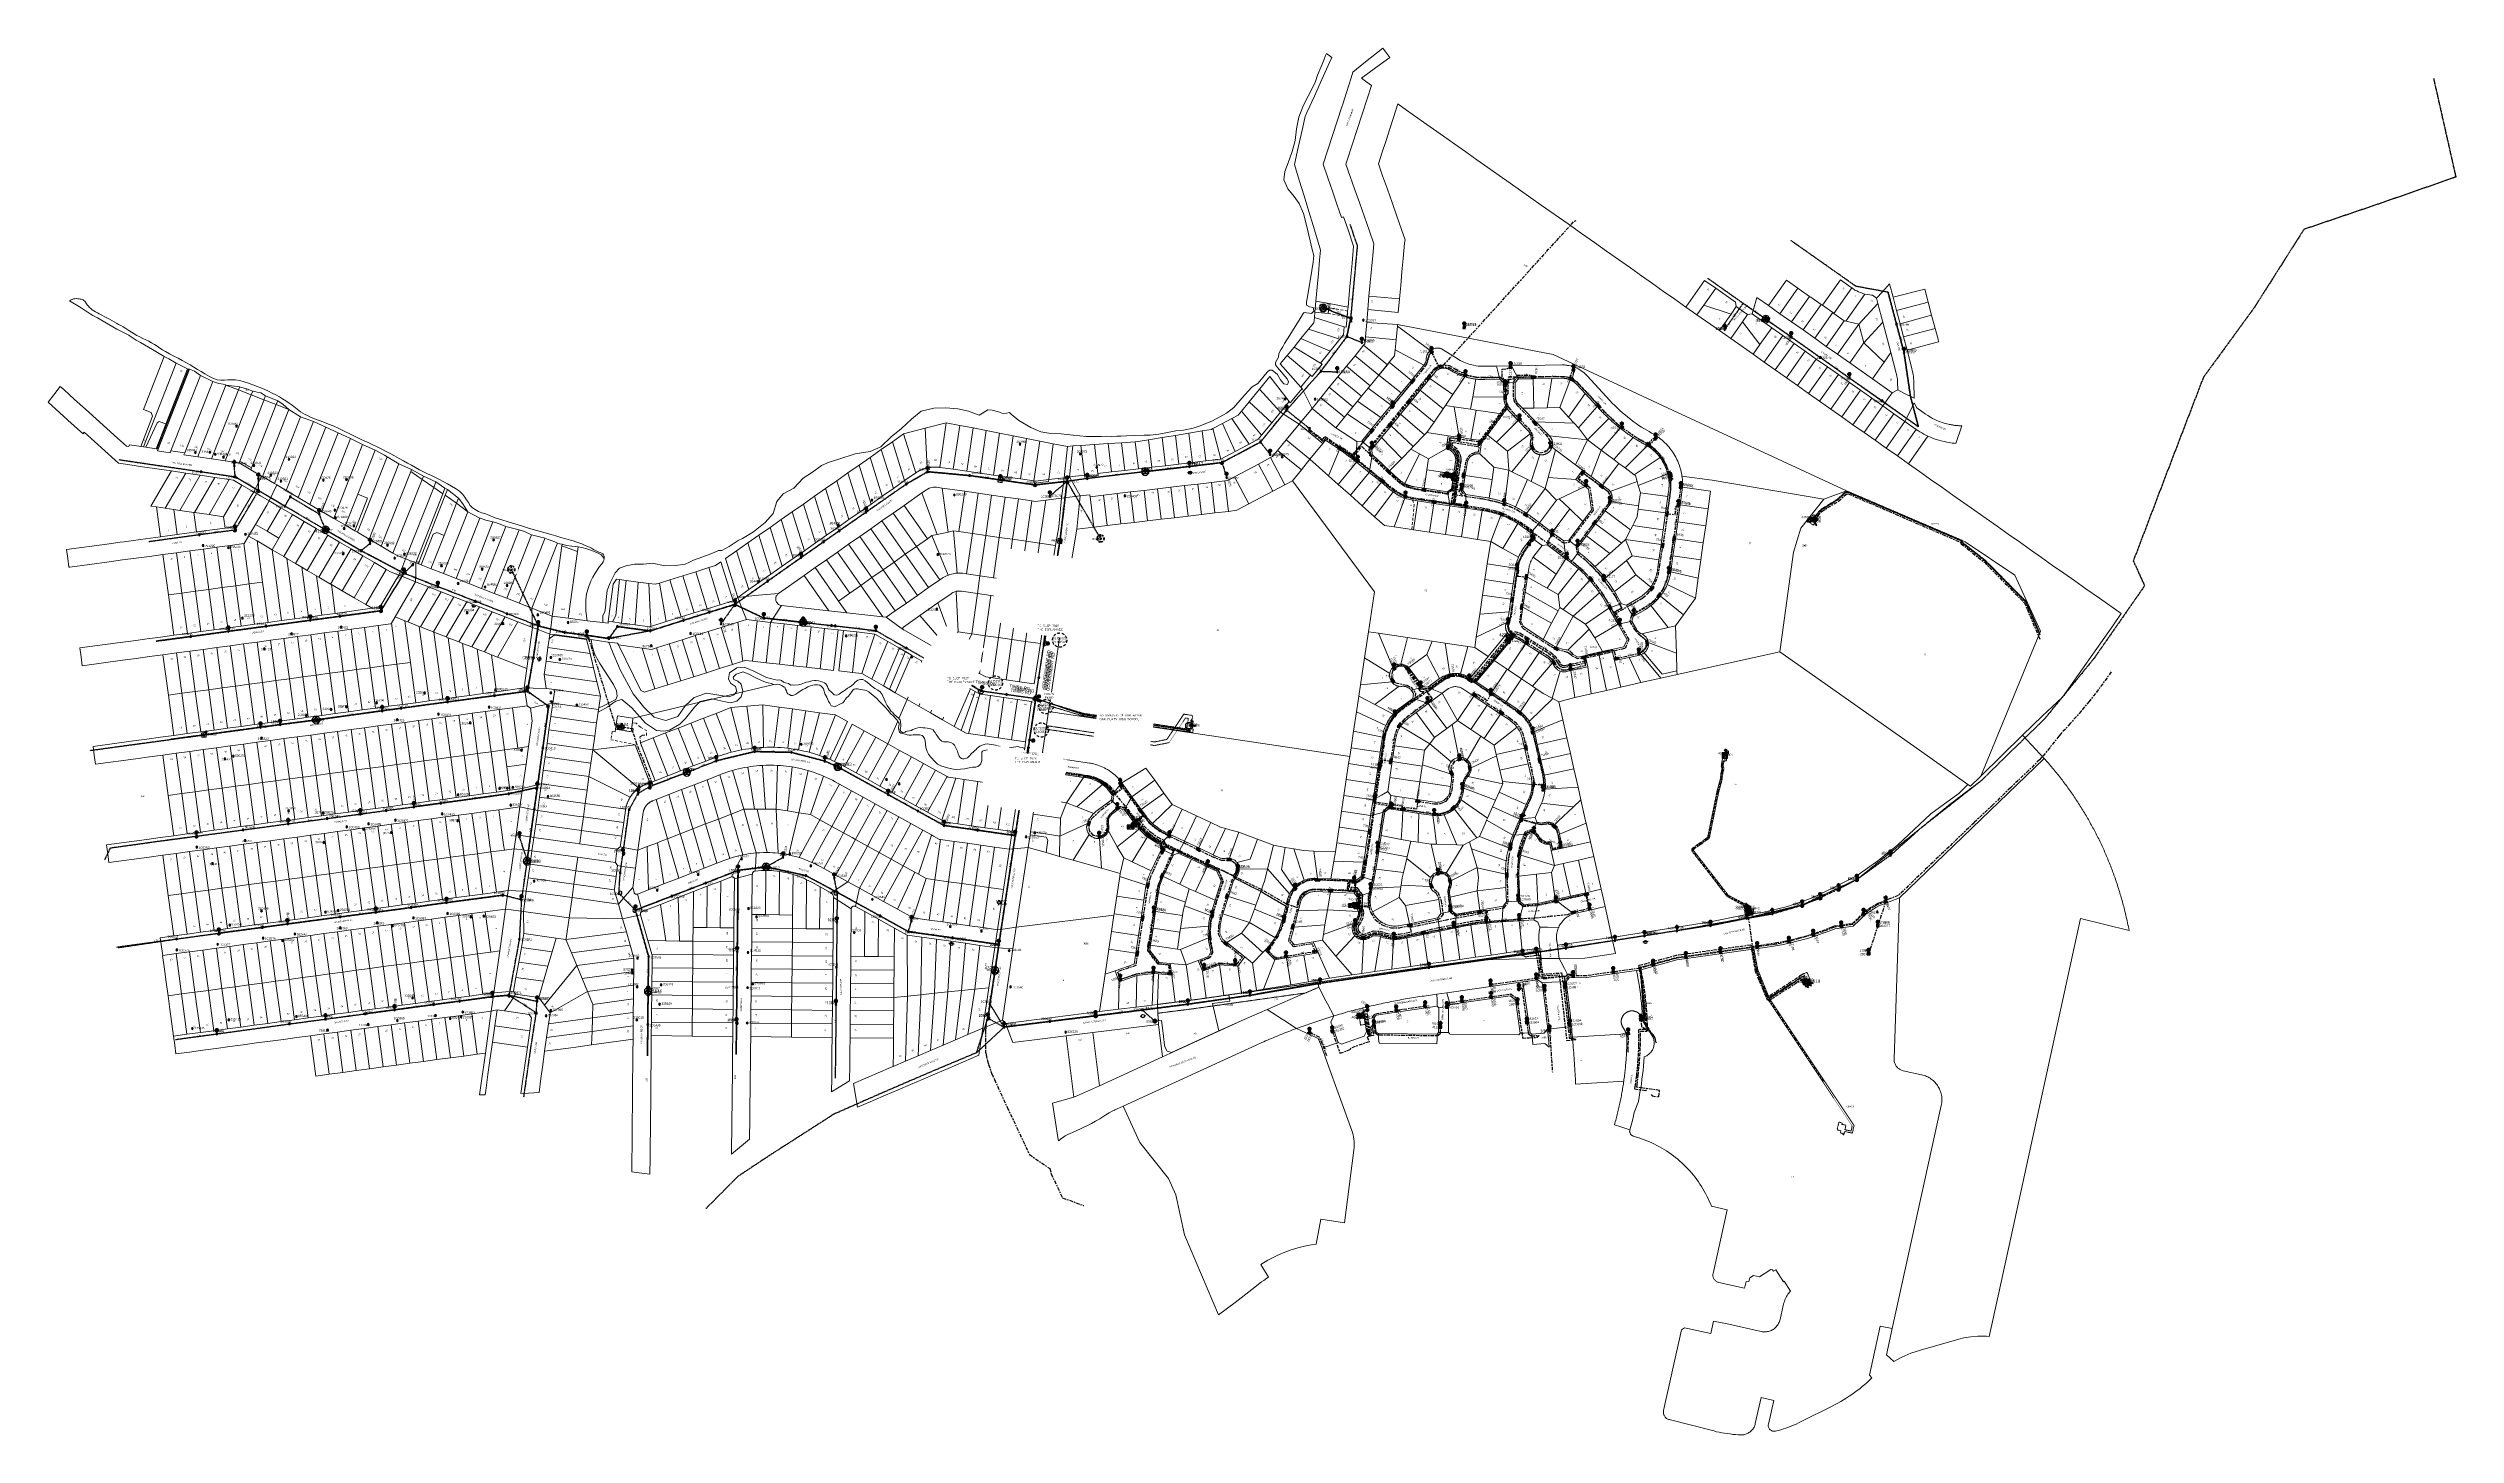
# Model space of a CAD drawing. Header units: metres. Extents: x 299834 to 302538, y 6172833 to 6174390.
import ezdxf
from ezdxf.enums import TextEntityAlignment as Align

# ---------------------------------------------------------------- set-up
doc = ezdxf.new("R2010")
doc.units = ezdxf.units.M
for name, pattern in [('Cable Exist OH', [1, 1, 0]), ('Cable Exist UG', [8.2, 4, -1.2, 1.8, -1.2]), ('Cable New OH', [6, 4, -2]), ('Dash', [5, 3, -2]), ('HIDDEN', [0.375, 0.25, -0.125]), ('HIDDEN2', [0.1875, 0.125, -0.0625]), ('IECLdasha', [5, 3, -2])]:
    doc.linetypes.add(name, pattern=pattern)
doc.layers.get('0').update_dxf_attribs({"color": 6})
for name, color, linetype, lineweight in [('Cadastre Buildings_SP_EXT', 9, 'Continuous', 5), ('Cadastre Easements_SP_EXT', 9, 'Continuous', 5), ('Cadastre Land Parcels_SP_EXT', 9, 'Continuous', 5), ('Cadastre Other Property_SP_EXT', 9, 'HIDDEN', 5), ('Cadastre Roads_SP_EXT', 9, 'Continuous', 5)]:
    doc.layers.add(name, color=color, linetype=linetype, lineweight=lineweight)
for name, color, linetype in [('Equip_HV_EXT', 7, 'Continuous'), ('Equip_LV_EXT', 7, 'Continuous'), ('Equip_SL_EXT', 7, 'Continuous'), ('Equip_SP_HV_EXT', 7, 'Continuous'), ('Equip_SP_HV_NEW', 2, 'Continuous'), ('Equip_SP_LV_EXT', 7, 'Continuous'), ('Equip_SP_SL_EXT', 7, 'Continuous'), ('Mains_HV_EXT', 7, 'Continuous'), ('Mains_LV_EXT', 7, 'Continuous'), ('Mains_SL_EXT', 7, 'Continuous'), ('Mains_TR_EXT', 7, 'Continuous'), ('Notes_HV_MISC', 7, 'Continuous'), ('Notes_LV_MISC', 7, 'Continuous'), ('Notes_SL_MISC', 7, 'Continuous'), ('Notes_SP_MISC', 7, 'Continuous'), ('OH_Details_SP_MISC', 7, 'Continuous'), ('Sub_SP_EXT', 7, 'Continuous'), ('Sub_SP_TR_HV_LV_EXT', 7, 'Continuous'), ('SupportsOH_SP_TR_HV_LV_SL_EXT', 7, 'Continuous'), ('SupportsOH_SP_TR_HV_LV_SL_NEW', 2, 'Continuous'), ('SupportsUG_SP_LV_EXT', 7, 'Continuous'), ('SupportsUG_SP_LV_SL_EXT', 7, 'Continuous')]:
    doc.layers.add(name, color=color, linetype=linetype)
doc.styles.add('COLUMN_LABEL', font='arial.ttf')
doc.styles.add('HVSW_LABEL', font='arial.ttf')
doc.styles.add('iecARIAL', font='arial.ttf', dxfattribs={"height": 2})
doc.styles.add('iecISOCP', font='isocp.shx')
doc.styles.add('IESYMBOL1', font='isocp.shx')
doc.styles.add('PIT_LABEL', font='arial.ttf')
doc.styles.add('POLE_LABEL', font='arial.ttf')
doc.styles.add('SLCP_LABEL', font='arial.ttf', dxfattribs={"height": 3.5})
doc.styles.get("Standard").update_dxf_attribs({"font": 'arial.ttf'})
doc.styles.add('SWITCH_LABEL', font='arial.ttf', dxfattribs={"height": 2.5})
doc.linetypes.add('Cable E UG', pattern='A,6,-0.5,["E",Standard,S=1.7,R=0,X=0.5,Y=-1],-2.9', length=9.4)

# ---------------------------------------------------------------- blocks, each defined once
blk = doc.blocks.new('SUB_INDOOR_EXT')
h = blk.add_hatch(color=256)
h.paths.add_polyline_path([(3, 3), (0.2, 0), (3, -3)])
h.paths.add_polyline_path([(-3, -3), (-0.2, 0), (-3, 3)])
at = {"color": 7}
for p, q in [((-0.3, 0.8), (0.3, 0.8)), ((0, 0.8), (0, -0.8)), ((-0.3, -0.8), (0.3, -0.8))]:
    blk.add_line(p, q, dxfattribs=at)
blk.add_line((1.9, -2.3), (1.9, -2.3, 0))
for points in [[(-3, -3), (-0.2, 0), (-3, 3)], [(-3, -3), (3, -3), (3, 3), (-3, 3)], [(3, 3), (0.2, 0), (3, -3)]]:
    blk.add_lwpolyline(points, close=True)
for tag, height, flags, p in [('STREET_CODE', 0.2, 9, (1.5, 0)), ('ASSET_NUM', 2.5, 8, (2, 2)), ('CONSTRUCTED_VOLTAGE', 0.2, 9, (1.5, -0.2)), ('NO_PHASES', 0.2, 9, (1.5, -0.4)), ('OPERATING_VOLTAGE', 0.2, 9, (1.5, -0.6)), ('ORIENTATION', 0.2, 9, (1.5, -0.8)), ('OWNED_BY', 0.2, 9, (1.5, -1)), ('OPERATED_BY', 0.2, 9, (1.5, -1.2)), ('MAINTAINED_BY', 0.2, 9, (1.5, -1.4)), ('SECONDARY_VOLTAGE', 0.2, 9, (1.5, -1.6)), ('STATE', 0.2, 9, (1.5, -1.8)), ('PARENT', 0.2, 9, (1.5, -2)), ('SUBSTATION_TYPE', 0.2, 9, (1.5, -2.2)), ('USAGE', 0.2, 9, (1.5, -2.4)), ('LEGEND', 0.2, 9, (1.5, -2.6)), ('LOCATION', 0.2, 9, (1.5, -2.8)), ('STREETNAME', 0.2, 9, (1.5, -3)), ('SUBURB', 0.2, 9, (1.5, -3.2)), ('NOTES', 0.2, 9, (1.5, -3.4)), ('Z', 0.2, 1, (1.5, -3.6))]:
    blk.add_attdef(tag, text='', height=height, dxfattribs=dict(flags=flags)).set_placement(p, align=Align.MIDDLE_LEFT)
blk = doc.blocks.new('SUB_POLE_EXT')
blk.add_wipeout([(0, 4.2), (0.4, 4.2), (0.8, 4.1), (1.2, 4), (1.6, 3.9), (2, 3.7), (2.3, 3.5), (2.7, 3.3), (3, 3), (3.3, 2.7), (3.5, 2.3), (3.8, 1.9), (3.9, 1.6), (4, 1.2), (4.2, 0.6), (4.2, 0), (4.2, -0.6), (4.1, -1.1), (3.9, -1.6), (3.6, -2.2), (3.2, -2.7), (3, -3), (2.7, -3.3), (2.4, -3.5), (2, -3.7), (1.6, -3.9), (1.3, -4), (0.8, -4.1), (0.4, -4.2), (0, -4.2), (-0.4, -4.2), (-0.8, -4.1), (-1.2, -4), (-1.6, -3.9), (-2, -3.7), (-2.4, -3.5), (-2.7, -3.3), (-3, -3), (-3.2, -2.7), (-3.5, -2.3), (-3.7, -2), (-3.9, -1.6), (-4, -1.2), (-4.2, -0.8), (-4.2, -0.1), (-4.2, 0.4), (-4.1, 0.8), (-4, 1.3), (-3.9, 1.6), (-3.7, 2), (-3.5, 2.4), (-3.3, 2.7), (-3, 3), (-2.7, 3.3), (-2.3, 3.5), (-2, 3.7), (-1.6, 3.9), (-1.2, 4), (-0.8, 4.2), (-0.4, 4.2)])
blk.add_line((2.2, 0.5), (2.2, 0.5, 0))
blk.add_lwpolyline([(-4.2, 0, 1), (4.2, 0, 1)], format="xyb", close=True)
blk.add_lwpolyline([(2.1, 0.5), (0, 4.2), (-3.7, -2.1), (3.7, -2.1)], close=True)
for tag, height, flags, p in [('STREET_CODE', 0.2, 9, (1.5, 0)), ('ASSET_NUM', 3.5, 8, (2, 2)), ('CONSTRUCTED_VOLTAGE', 0.2, 9, (1.5, -0.2)), ('NO_PHASES', 0.2, 9, (1.5, -0.4)), ('OPERATING_VOLTAGE', 0.2, 9, (1.5, -0.6)), ('OPERATED_BY', 0.2, 9, (1.5, -0.8)), ('MAINTAINED_BY', 0.2, 9, (1.5, -1)), ('ORIENTATION', 0.2, 9, (1.5, -1.2)), ('OWNED_BY', 0.2, 9, (1.5, -1.4)), ('SECONDARY_VOLTAGE', 0.2, 9, (1.5, -1.6)), ('STATE', 0.2, 9, (1.5, -1.8)), ('SUBSTATION_TYPE', 0.2, 9, (1.5, -2)), ('USAGE', 0.2, 9, (1.5, -2.2)), ('LEGEND', 0.2, 9, (1.5, -2.4)), ('LOCATION', 0.2, 9, (1.5, -2.6)), ('STREETNAME', 0.2, 9, (1.5, -2.8)), ('SUBURB', 0.2, 9, (1.5, -3)), ('NOTES', 0.2, 9, (1.5, -3.2)), ('Z', 0.2, 1, (1.5, -3.4))]:
    blk.add_attdef(tag, text='', height=height, dxfattribs=dict(flags=flags)).set_placement(p, align=Align.MIDDLE_LEFT)
blk = doc.blocks.new('SUB_PADMOUNT_EXT')
for points in [[(0, 0), (-3.84, 1.92), (-3.84, -1.92)], [(0, 0), (3.84, 1.92), (3.84, -1.92)]]:
    blk.add_hatch(color=256).paths.add_polyline_path(points)
for p, q in [((3.84, 1.92), (-3.84, -1.92)), ((-3.84, 1.92), (3.84, -1.92))]:
    blk.add_line(p, q)
blk.add_lwpolyline([(-3.84, -1.92), (3.84, -1.92), (3.84, 1.92), (-3.84, 1.92)], close=True)
for tag, height, flags, p in [('STREET_CODE', 0.2, 9, (1.5, 0)), ('ASSET_NUM', 3.5, 8, (2, 2)), ('CONSTRUCTED_VOLTAGE', 0.2, 9, (1.5, -0.2)), ('OPERATING_VOLTAGE', 0.2, 9, (1.5, -0.6)), ('ORIENTATION', 0.2, 9, (1.5, -0.8)), ('OWNED_BY', 0.2, 9, (1.5, -1)), ('OPERATED_BY', 0.2, 9, (1.5, -1.2)), ('SECONDARY_VOLTAGE', 0.2, 9, (1.5, -1.6)), ('STATE', 0.2, 9, (1.5, -1.8)), ('SUBSTATION_TYPE', 0.2, 9, (1.5, -2.2)), ('STREETNAME', 0.2, 9, (1.5, -3)), ('SUBURB', 0.2, 9, (1.5, -3.2)), ('Z', 0.2, 1, (1.5, -3.6)), ('NO_PHASES', 0.2, 9, (1.5, -0.4)), ('MAINTAINED_BY', 0.2, 9, (1.5, -1.4)), ('PARENT', 0.2, 9, (1.5, -2)), ('USAGE', 0.2, 9, (1.5, -2.4)), ('LEGEND', 0.2, 9, (1.5, -2.6)), ('LOCATION', 0.2, 9, (1.5, -2.8)), ('NOTES', 0.2, 9, (1.5, -3.4))]:
    blk.add_attdef(tag, text='', height=height, dxfattribs=dict(flags=flags)).set_placement(p, align=Align.MIDDLE_LEFT)
blk = doc.blocks.new('SUB_COTTAGE_EXT')
blk.add_circle((0, 0), 4)
blk.add_text('COT', height=1.5).set_placement((0, 0), align=Align.MIDDLE)
for tag, height, flags, p in [('STREET_CODE', 0.2, 9, (1.5, 0)), ('ASSET_NUM', 2.5, 8, (2, 2)), ('CONSTRUCTED_VOLTAGE', 0.2, 9, (1.5, -0.2)), ('NO_PHASES', 0.2, 9, (1.5, -0.4)), ('OPERATING_VOLTAGE', 0.2, 9, (1.5, -0.6)), ('ORIENTATION', 0.2, 9, (1.5, -0.8)), ('OWNED_BY', 0.2, 9, (1.5, -1)), ('OPERATED_BY', 0.2, 9, (1.5, -1.2)), ('MAINTAINED_BY', 0.2, 9, (1.5, -1.4)), ('SECONDARY_VOLTAGE', 0.2, 9, (1.5, -1.6)), ('STATE', 0.2, 9, (1.5, -1.8)), ('PARENT', 0.2, 9, (1.5, -2)), ('SUBSTATION_TYPE', 0.2, 9, (1.5, -2.2)), ('USAGE', 0.2, 9, (1.5, -2.4)), ('LEGEND', 0.2, 9, (1.5, -2.6)), ('LOCATION', 0.2, 9, (1.5, -2.8)), ('STREETNAME', 0.2, 9, (1.5, -3)), ('SUBURB', 0.2, 9, (1.5, -3.2)), ('NOTES', 0.2, 9, (1.5, -3.4)), ('Z', 0.2, 1, (1.5, -3.6))]:
    blk.add_attdef(tag, text='', height=height, dxfattribs=dict(flags=flags)).set_placement(p, align=Align.MIDDLE_LEFT)
blk = doc.blocks.new('COLUMN_EXT')
blk.add_hatch(color=256).paths.add_polyline_path([(-1.5, 1.5), (-1.5, -1.5), (1.5, -1.5), (1.5, 1.5)])
blk.add_lwpolyline([(-1.5, -1.5), (1.5, -1.5), (1.5, 1.5), (-1.5, 1.5)], close=True)
for tag, height, style, flags, p in [('STRUCTURE_PLANT_NUMBER', 0.2, 'POLE_LABEL', 9, (1.8, 0)), ('ASSET_NUM', 2.5, 'COLUMN_LABEL', 8, (2, 2)), ('STREET_CODE', 0.2, 'COLUMN_LABEL', 9, (1.8, -0.2))]:
    blk.add_attdef(tag, text='', height=height, dxfattribs=dict(style=style, flags=flags)).set_placement(p, align=Align.MIDDLE_LEFT)
at = {"flags": 9}
for tag, p in [('COLUMN_TYPE', (1.8, -0.4)), ('OWNED_BY', (1.8, -0.6)), ('STATE', (1.8, -0.8)), ('USAGE', (1.8, -1)), ('LEGEND', (1.8, -1.2)), ('LOCATION', (1.8, -1.4)), ('STREETNAME', (1.8, -1.6)), ('SUBURB', (1.8, -1.8)), ('NOTES', (1.8, -2))]:
    blk.add_attdef(tag, text='', height=0.2, dxfattribs=at).set_placement(p, align=Align.MIDDLE_LEFT)
at = {"flags": 1}
blk.add_attdef('Z', (1.8, -2.4), '', height=0.2, dxfattribs=at)
blk = doc.blocks.new('PILLAR_EXT')
blk.add_hatch(color=256).paths.add_polyline_path([(-2.475, 0.99), (-2.475, -0.99), (2.475, -0.99), (2.475, 0.99)])
blk.add_lwpolyline([(-2.475, -0.99), (2.475, -0.99), (2.475, 0.99), (-2.475, 0.99)], close=True)
for tag, p, flags in [('OWNED_BY', (0, -0.2), 9), ('STATE', (0, -0.4), 9), ('SUPPORT_TYPE', (0, -0.6), 9), ('STREETNAME', (0, -1.8), 9), ('SUBURB', (0, -2), 1), ('USAGE', (0, -0.8), 9), ('LEGEND', (0, -1), 9), ('LOCATION', (0, -1.2), 9), ('NOTES', (0, -1.4), 9), ('PARENT', (0, -1.6), 9)]:
    blk.add_attdef(tag, p, '', height=0.2, dxfattribs=dict(flags=flags))
at = {"style": 'iecARIAL', "flags": 8}
blk.add_attdef('ASSET_NUM', (1.5, 3.5), '', height=2.5, dxfattribs=at)
blk = doc.blocks.new('LV_OH_LINKS_OPEN_EXT')
for p, q in [((-0.2, 5), (-0.2, 5.5)), ((-0.2, 3), (-0.2, 2.5)), ((0.2, 5), (0.2, 5.5)), ((0.2, 3), (0.2, 2.5))]:
    blk.add_line(p, q)
blk.add_lwpolyline([(0, 3, 1), (0, 5, 1)], format="xyb", close=True)
at = {"flags": 1}
blk.add_attdef('Z', (0, 0), '', height=0.2, dxfattribs=at)
at = {"flags": 9}
for tag, p in [('ACTUAL_STATUS', (0, 0)), ('CONSTRUCTED_VOLTAGE', (0, -0.2)), ('NO_PHASES', (0, -0.4)), ('OPERATING_VOLTAGE', (0, -0.6)), ('ORIENTATION', (0, -0.8)), ('OWNED_BY', (0, -1)), ('STATE', (0, -1.2)), ('SWITCH_TYPE', (0, -1.4)), ('USAGE', (0, -1.6)), ('LEGEND', (0, -1.8)), ('NOTES', (0, -2))]:
    blk.add_attdef(tag, text='', height=0.2, dxfattribs=at).set_placement(p, align=Align.MIDDLE_LEFT)
blk = doc.blocks.new('LV_OH_LINKS_DISTFUSE_EXT')
for p, q in [((0, 0), (0.96, 0)), ((3.84, 0), (4.8, 0))]:
    blk.add_line(p, q)
blk.add_lwpolyline([(3.84, -1.2), (3.84, 1.2), (0.96, -1.2), (0.96, 1.2)], close=True)
at = {"flags": 9}
for tag, p in [('ACTUAL_STATUS', (0, 0)), ('CONSTRUCTED_VOLTAGE', (0, -0.2)), ('OPERATING_VOLTAGE', (0, -0.6)), ('ORIENTATION', (0, -0.8)), ('OWNED_BY', (0, -1)), ('STATE', (0, -1.2)), ('SWITCH_TYPE', (0, -1.4)), ('NO_PHASES', (0, -0.4)), ('USAGE', (0, -1.6)), ('NOTES', (0, -1.8))]:
    blk.add_attdef(tag, text='', height=0.2, dxfattribs=at).set_placement(p, align=Align.MIDDLE_LEFT)
at = {"flags": 1}
blk.add_attdef('Z', (0, 0), '', height=0.2, dxfattribs=at)
blk = doc.blocks.new('LV_OH_LINKS_CLOSED_EXT')
for p, q in [((-0.2, 5), (-0.2, 3)), ((0.2, 5), (0.2, 3))]:
    blk.add_line(p, q)
blk.add_lwpolyline([(0, 3, 1), (0, 5, 1)], format="xyb", close=True)
at = {"flags": 1}
blk.add_attdef('Z', (0, 0), '', height=0.2, dxfattribs=at)
at = {"flags": 9}
for tag, p in [('ACTUAL_STATUS', (0, 0)), ('CONSTRUCTED_VOLTAGE', (0, -0.2)), ('NO_PHASES', (0, -0.4)), ('OPERATING_VOLTAGE', (0, -0.6)), ('ORIENTATION', (0, -0.8)), ('OWNED_BY', (0, -1)), ('STATE', (0, -1.2)), ('SWITCH_TYPE', (0, -1.4)), ('USAGE', (0, -1.6)), ('NOTES', (0, -1.8))]:
    blk.add_attdef(tag, text='', height=0.2, dxfattribs=at).set_placement(p, align=Align.MIDDLE_LEFT)
blk = doc.blocks.new('SL_LANTERN_EXT')
at = {"lineweight": 40}
for p, q in [((-2.3, 4.2), (2.2, 4.2)), ((-1.5, 5.7), (-1.1, 5.3)), ((-1.5, 2.8), (-1.1, 3.2)), ((0, 2), (0, 6.5)), ((0, 0), (0, 2.7)), ((1.5, 5.7), (1.1, 5.3)), ((1.5, 2.8), (1.1, 3.2))]:
    blk.add_line(p, q, dxfattribs=at)
blk.add_circle((0, 4.2), 1.5, dxfattribs=at)
at = {"style": 'iecARIAL', "flags": 8}
blk.add_attdef('ASSET_NUM', (1.5, 1.5), '', height=2.5, dxfattribs=at)
for tag, p, height, flags in [('CONSTRUCTED_VOLTAGE', (1, -0.7), 0.2, 9), ('CONTROL_TYPE', (1, -0.9), 0.2, 9), ('LANTERN_PURPOSE', (1, -1.1), 0.2, 9), ('LANTERN_TYPE', (1, -1.3), 0.2, 9), ('NO_PHASES', (1, -1.5), 0.2, 9), ('OPERATING_VOLTAGE', (1, -1.7), 0.2, 9), ('ORIENTATION', (1, -1.9), 0.2, 9), ('OWNED_BY', (1, -2.1), 0.2, 9), ('STATE', (1, -2.3), 0.2, 9), ('USAGE', (1, -2.5), 0.2, 9), ('CEXIST', (1, -2.7), 0.2, 9), ('CNEW', (1, -2.9), 0.2, 9), ('CNUMBER', (1, -3.1), 0.2, 9), ('CREMOVE', (1, -3.3), 0.2, 9), ('CREPLACE', (1, -3.5), 0.2, 9), ('LKINGHEIGHT', (1, -3.7), 0.2, 9), ('LBRACKET', (1, -3.9), 0.2, 9), ('LBRACKETVOCAB', (1, -4.1), 0.2, 9), ('LCATEGORY', (1, -4.3), 0.2, 9), ('LCHARGE1', (1, -4.5), 0.2, 9), ('LCHARGE1PERCENT', (1, -4.7), 0.2, 9), ('LCHARGE2', (1, -4.9), 0.2, 9), ('LCHARGE2PERCENT', (1, -5.1), 0.2, 9), ('LCHARGE3', (1, -5.3), 0.2, 9), ('LCHARGE3PERCENT', (1, -5.5), 0.2, 9), ('LEXIST', (1, -5.7), 0.2, 9), ('LLAMP', (1, -5.9), 0.2, 9), ('LLAMPVOCAB', (1, -6.1), 0.2, 9), ('LMAST', (1, -6.3), 0.2, 9), ('LMASTVOCAB', (1, -6.5), 0.2, 9), ('LNEW', (1, -6.7), 0.2, 9), ('LANTNUMBER', (1, -6.9), 0.2, 9), ('LOUTREACH', (1, -7.3), 0.2, 9), ('LOUTREACHVOCAB', (1, -7.5), 0.2, 9), ('LRATECODE', (1, -7.7), 0.2, 9), ('LREMOVE', (1, -7.9), 0.2, 9), ('LREPLACE', (1, -8.1), 0.2, 9), ('LTYPE', (1, -8.3), 0.2, 9), ('LTYPEVOCAB', (1, -8.5), 0.2, 9), ('LEGEND', (1, -8.7), 0.2, 9), ('LOCATION', (1, -8.9), 0.2, 9), ('NOTES', (1, -9.1), 0.2, 9), ('STREETNAME', (1, -9.3), 0.2, 9), ('SUBURB', (1, -9.5), 0.2, 1), ('LNUMBER', (2.2, -3.3), 2.5, 8)]:
    blk.add_attdef(tag, p, '', height=height, dxfattribs=dict(flags=flags))
blk = doc.blocks.new('SL_NIGHTWATCH_EXT')
at = {"lineweight": 40}
h = blk.add_hatch(color=256, dxfattribs=at)
h.paths.add_polyline_path([(0.4, 2, 0.098491), (-0.4, 2), (-0.2, 1, -0.098491), (0.2, 1)])
h.paths.add_polyline_path([(0.6, 0.8, -0.098491), (0.8, 0.6), (1.7, 1.1, 0.098491), (1.1, 1.7)])
h.paths.add_polyline_path([(1, 0.2, -0.098491), (1, -0.2), (2, -0.4, 0.098491), (2, 0.4)])
h.paths.add_polyline_path([(0.8, -0.6, -0.098491), (0.6, -0.8), (1.1, -1.7, 0.098491), (1.7, -1.1)])
h.paths.add_polyline_path([(-0.2, -1), (-0.4, -2, 0.098491), (0.4, -2), (0.2, -1, -0.098491)])
h.paths.add_polyline_path([(-0.8, -0.6), (-1.7, -1.1, 0.098491), (-1.1, -1.7), (-0.6, -0.8, -0.098491)])
h.paths.add_polyline_path([(-1, 0.2), (-2, 0.4, 0.098491), (-2, -0.4), (-1, -0.2, -0.098491)])
h.paths.add_polyline_path([(-1.1, 1.7, 0.098491), (-1.7, 1.1), (-0.8, 0.6, -0.098491), (-0.6, 0.8)])
for p, q in [((-1.2, 1.6), (-1.2, 1.6, 0)), ((-1.1, 1.6), (-1.1, 1.6, 0)), ((1.1, 1.6), (1.1, 1.6, 0)), ((-0.9, -0.6), (-0.9, -0.6, 0)), ((0.8, -0.6), (0.8, -0.6, 0)), ((1.1, -1.6), (1.1, -1.6, 0)), ((2, -0.4), (2, -0.4, 0))]:
    blk.add_line(p, q, dxfattribs=at)
for points in [[(-1, 0.2, 0.098491), (-1, -0.2), (-2, -0.4, -0.098491), (-2, 0.4)], [(-0.6, 0.8, 0.098491), (-0.8, 0.6), (-1.7, 1.1, -0.098491), (-1.1, 1.7)], [(-0.2, 1, -0.098491), (0.2, 1), (0.4, 2, 0.098491), (-0.4, 2)], [(0.8, 0.6), (1.7, 1.1, 0.098491), (1.1, 1.7), (0.6, 0.8, -0.098491)], [(1, -0.2), (2, -0.4, 0.098491), (2, 0.4), (1, 0.2, -0.098491)], [(-0.8, -0.6, 0.098491), (-0.6, -0.8), (-1.1, -1.7, -0.098491), (-1.7, -1.1)], [(0.2, -1), (0.4, -2, -0.098491), (-0.4, -2), (-0.2, -1, 0.098491)], [(0.6, -0.8), (1.1, -1.7, 0.098491), (1.7, -1.1), (0.8, -0.6, -0.098491)]]:
    blk.add_lwpolyline(points, format="xyb", close=True, dxfattribs=at)
blk.add_circle((0, 0), 1, dxfattribs=at)
blk = doc.blocks.new('POLE_EXT')
blk.add_hatch(color=256).paths.add_polyline_path([(-1, 0, 1), (1, 0, 1)])
blk.add_lwpolyline([(-1, 0, 1), (1, 0, 1)], format="xyb", close=True)
for tag, height, flags, p in [('pNumber', 2.5, 8, (-17.8, 2.1)), ('OWNED_BY', 0.2, 9, (1.4, -0.4)), ('PARENT', 0.2, 9, (1.4, -0.6)), ('SPECIAL_USE', 0.2, 9, (1.4, -0.8)), ('STATE', 0.2, 9, (1.4, -1)), ('USAGE', 0.2, 9, (1.4, -1.2)), ('cLV', 0.2, 9, (1.4, -1.4)), ('hDepth', 0.2, 9, (1.4, -1.6)), ('hDia', 0.2, 9, (1.4, -1.8)), ('cHV', 0.2, 9, (1.4, -2)), ('LBRACKET', 0.2, 9, (1.4, -2.2)), ('LExisting', 0.2, 9, (1.4, -2.4)), ('LANTNUMBER', 0.2, 9, (1.4, -2.6)), ('LOther', 0.2, 9, (1.4, -2.8)), ('LRemove', 0.2, 9, (1.4, -3)), ('LEGEND', 0.2, 9, (1.4, -3.2)), ('cLinedev', 0.2, 9, (1.4, -3.4)), ('LOCATION', 0.2, 9, (1.4, -3.6)), ('pExisting', 0.2, 9, (1.4, -3.8)), ('PFNUMBER', 0.2, 9, (1.4, -4)), ('NEWPFNUMBER', 0.2, 9, (1.4, -4.2)), ('pFooting', 0.2, 9, (1.4, -4.4)), ('pNew', 0.2, 9, (1.4, -4.6)), ('pRelocate', 0.2, 9, (1.4, -5)), ('pRemove', 0.2, 9, (1.4, -5.2)), ('pReplace', 0.2, 9, (1.4, -5.4)), ('pStay', 0.2, 9, (1.4, -5.6)), ('pType', 0.2, 9, (1.4, -5.8)), ('cspan', 0.2, 9, (1.4, -6)), ('STREETNAME', 0.2, 9, (1.4, -6.2)), ('SUBURB', 0.2, 9, (1.4, -6.4)), ('NOTES', 0.2, 9, (1.4, -6.6)), ('MAINTAINED_BY', 0.2, 9, (1.4, -6.8)), ('OPERATED_BY', 0.2, 9, (1.4, -7))]:
    blk.add_attdef(tag, text='', height=height, dxfattribs=dict(flags=flags)).set_placement(p, align=Align.MIDDLE_LEFT)
at = {"style": 'POLE_LABEL'}
for tag, height, flags, p in [('STRUCTURE_PLANT_NUMBER', 0.2, 9, (1.4, 0)), ('ASSET_NUM', 2.5, 8, (2, 2)), ('STREET_CODE', 0.2, 9, (1.4, -0.2))]:
    blk.add_attdef(tag, text='', height=height, dxfattribs=dict(at, flags=flags)).set_placement(p, align=Align.MIDDLE_LEFT)
at = {"flags": 1}
blk.add_attdef('Z', (1.4, -7.3), '', height=0.2, dxfattribs=at)
blk = doc.blocks.new('HV_STJ_EXT')
h = blk.add_hatch(color=256)
edge = h.paths.add_edge_path()
edge.add_ellipse((-0.6, 0.1), major_axis=(0.226, 0.226), ratio=1, start_angle=45, end_angle=135)
edge.add_line((-0.9, 0.1), (-0.9, -0.1))
edge.add_ellipse((-0.6, -0.1), major_axis=(0.226, 0.226), ratio=1, start_angle=135, end_angle=225)
edge.add_line((-0.6, -0.5), (0.6, -0.5))
edge.add_ellipse((0.6, -0.1), major_axis=(-0.226, 0.226), ratio=1, start_angle=135, end_angle=225)
edge.add_line((0.9, -0.1), (0.9, 0.1))
edge.add_ellipse((0.6, 0.1), major_axis=(-0.226, 0.226), ratio=1, start_angle=225, end_angle=315)
edge.add_line((0.6, 0.5), (-0.6, 0.5))
blk.add_lwpolyline([(-0.9, 0.1), (-0.9, -0.1, 0.414214), (-0.6, -0.5), (0.6, -0.5, 0.414214), (0.9, -0.1), (0.9, 0.1, 0.414214), (0.6, 0.5), (-0.6, 0.5, 0.414214)], format="xyb", close=True)
for tag, flags, p in [('ORIENTATION', 9, (1.5, 0)), ('USAGE', 9, (1.5, -0.2)), ('LEGEND', 9, (1.5, -0.4)), ('NOTES', 9, (1.5, -0.6)), ('Z', 1, (1.5, -0.8))]:
    blk.add_attdef(tag, text='', height=0.2, dxfattribs=dict(flags=flags)).set_placement(p, align=Align.MIDDLE_LEFT)
blk = doc.blocks.new('SL_STJ_EXT')
h = blk.add_hatch(color=256)
edge = h.paths.add_edge_path()
edge.add_ellipse((-0.6, 0.1), major_axis=(0.226, 0.226), ratio=1, start_angle=45, end_angle=135)
edge.add_line((-0.9, 0.1), (-0.9, -0.1))
edge.add_ellipse((-0.6, -0.1), major_axis=(0.226, 0.226), ratio=1, start_angle=135, end_angle=225)
edge.add_line((-0.6, -0.5), (0.6, -0.5))
edge.add_ellipse((0.6, -0.1), major_axis=(-0.226, 0.226), ratio=1, start_angle=135, end_angle=225)
edge.add_line((0.9, -0.1), (0.9, 0.1))
edge.add_ellipse((0.6, 0.1), major_axis=(-0.226, 0.226), ratio=1, start_angle=225, end_angle=315)
edge.add_line((0.6, 0.5), (-0.6, 0.5))
blk.add_lwpolyline([(-0.9, 0.1), (-0.9, -0.1, 0.414214), (-0.6, -0.5), (0.6, -0.5, 0.414214), (0.9, -0.1), (0.9, 0.1, 0.414214), (0.6, 0.5), (-0.6, 0.5, 0.414214)], format="xyb", close=True)
at = {"flags": 1}
blk.add_attdef('Z', (0, 0), '', height=0.2, dxfattribs=at)
at = {"flags": 9}
for tag, p in [('ORIENTATION', (0, 0)), ('USAGE', (0, -0.2)), ('LEGEND', (0, -0.4)), ('NOTES', (0, -0.6))]:
    blk.add_attdef(tag, text='', height=0.2, dxfattribs=at).set_placement(p, align=Align.MIDDLE_LEFT)
blk = doc.blocks.new('LV_UG_LINKS_OPEN_EXT')
for p, q in [((-0.2, 1.5), (-0.2, 2.2)), ((0.2, 1.5), (0.2, 2.2)), ((-0.2, -1.5), (-0.2, -2.2)), ((0.2, -1.5), (0.2, -2.2))]:
    blk.add_line(p, q)
at = {"flags": 1}
blk.add_attdef('Z', (0, 0), '', height=0.2, dxfattribs=at)
at = {"flags": 9}
for tag, p in [('ACTUAL_STATUS', (0, 0)), ('CONSTRUCTED_VOLTAGE', (0, -0.2)), ('NO_PHASES', (0, -0.4)), ('OPERATING_VOLTAGE', (0, -0.6)), ('ORIENTATION', (0, -0.8)), ('STATE', (0, -1)), ('SWITCH_TYPE', (0, -1.2)), ('USAGE', (0, -1.4)), ('NOTES', (0, -1.6))]:
    blk.add_attdef(tag, text='', height=0.2, dxfattribs=at).set_placement(p, align=Align.MIDDLE_LEFT)
blk.add_wipeout([(-0.2, 1.5), (-0.4, 1.4), (-0.6, 1.4), (-0.8, 1.3), (-0.9, 1.2), (-1.1, 1), (-1.2, 0.9), (-1.3, 0.7), (-1.4, 0.6), (-1.4, 0.4), (-1.5, 0.2), (-1.5, 0), (-1.5, -0.2), (-1.5, -0.3), (-1.4, -0.5), (-1.3, -0.7), (-1.2, -0.9), (-1.1, -1), (-1, -1.1), (-0.8, -1.2), (-0.7, -1.3), (-0.5, -1.4), (-0.3, -1.5), (-0.1, -1.5), (0.1, -1.5), (0.2, -1.5), (0.4, -1.4), (0.6, -1.4), (0.8, -1.3), (0.9, -1.2), (1.1, -1), (1.2, -0.9), (1.3, -0.7), (1.4, -0.6), (1.4, -0.4), (1.5, -0.2), (1.5, 0), (1.5, 0.2), (1.5, 0.3), (1.4, 0.5), (1.3, 0.7), (1.2, 0.9), (1.1, 1), (1, 1.1), (0.8, 1.2), (0.7, 1.3), (0.5, 1.4), (0.3, 1.5), (0.1, 1.5), (-0.1, 1.5)])
blk.add_lwpolyline([(0, -1.5, 1), (0, 1.5, 1)], format="xyb", close=True)
blk = doc.blocks.new('LV_UG_DFUSE_CLOSED_EXT')
for points in [[(1, 0), (0, 0)], [(5, -0.7), (2.2, 0.7)], [(5, 0.7), (2.2, -0.7)], [(6.2, 0), (7.2, 0)]]:
    blk.add_lwpolyline(points)
for centre in [(1.8, 0), (5.4, 0)]:
    blk.add_circle(centre, 0.8)
at = {"flags": 1}
blk.add_attdef('Z', (0, 0), '', height=0.2, dxfattribs=at)
at = {"flags": 9}
for tag, p in [('ACTUAL_STATUS', (0, 0)), ('CONSTRUCTED_VOLTAGE', (0, -0.2)), ('NO_PHASES', (0, -0.4)), ('OPERATING_VOLTAGE', (0, -0.6)), ('ORIENTATION', (0, -0.8)), ('STATE', (0, -1)), ('SWITCH_TYPE', (0, -1.2)), ('USAGE', (0, -1.4)), ('NOTES', (0, -1.6))]:
    blk.add_attdef(tag, text='', height=0.2, dxfattribs=at).set_placement(p, align=Align.MIDDLE_LEFT)
blk = doc.blocks.new('HV_ABS_OPEN_EXT')
for p, q in [((-3, 6.9), (-1.8, 6.9)), ((1.8, 6.9), (3, 6.9))]:
    blk.add_line(p, q)
blk.add_circle((0, 6.9), 1.8)
for tag, height, flags, p in [('STREET_CODE', 0.2, 9, (1.5, 0)), ('ASSET_NUM', 2.5, 8, (2, 2)), ('ACTUAL_STATUS', 0.2, 9, (1.5, -0.2)), ('CONSTRUCTED_VOLTAGE', 0.2, 9, (1.5, -0.4)), ('NO_PHASES', 0.2, 9, (1.5, -0.6)), ('OPERATING_VOLTAGE', 0.2, 9, (1.5, -0.8)), ('ORIENTATION', 0.2, 9, (1.5, -1)), ('OWNED_BY', 0.2, 9, (1.5, -1.2)), ('STATE', 0.2, 9, (1.5, -1.4)), ('SWITCH_TYPE', 0.2, 9, (1.5, -1.6)), ('USAGE', 0.2, 9, (1.5, -1.8)), ('LEGEND', 0.2, 9, (1.5, -2)), ('LOCATION', 0.2, 9, (1.5, -2.2)), ('STREETNAME', 0.2, 9, (1.5, -2.4)), ('SUBURB', 0.2, 9, (1.5, -2.6)), ('NOTES', 0.2, 9, (1.5, -2.8)), ('MAINTAINED_BY', 0.2, 9, (1.5, -3)), ('OPERATED_BY', 0.2, 9, (1.5, -3.2)), ('LABEL_ALIGNMENT', 0.2, 9, (1.5, -3.4)), ('Z', 0.2, 1, (1.5, -3.6))]:
    blk.add_attdef(tag, text='', height=height, dxfattribs=dict(flags=flags)).set_placement(p, align=Align.MIDDLE_LEFT)
blk = doc.blocks.new('HV_ABS_CLOSED_EXT')
blk.add_line((-3, 6.9), (3, 6.9))
blk.add_circle((0, 6.9), 1.8)
at = {"flags": 1}
blk.add_attdef('Z', (0, 0), '', height=0.2, dxfattribs=at)
at = {"style": 'HVSW_LABEL'}
for tag, height, flags, p in [('ASSET_NUM', 3.5, 8, (2, 2)), ('STREET_CODE', 0.2, 9, (0, -0.2))]:
    blk.add_attdef(tag, text='', height=height, dxfattribs=dict(at, flags=flags)).set_placement(p, align=Align.MIDDLE_LEFT)
at = {"flags": 9}
for tag, p in [('ACTUAL_STATUS', (0, -0.4)), ('CONSTRUCTED_VOLTAGE', (0, -0.6)), ('NO_PHASES', (0, -0.8)), ('OPERATING_VOLTAGE', (0, -1)), ('ORIENTATION', (0, -1.2)), ('OWNED_BY', (0, -1.4)), ('STATE', (0, -1.6)), ('SWITCH_TYPE', (0, -1.8)), ('USAGE', (0, -2)), ('LEGEND', (0, -2.2)), ('LOCATION', (0, -2.4)), ('STREETNAME', (0, -2.6)), ('SUBURB', (0, -2.8)), ('NOTES', (0, -3))]:
    blk.add_attdef(tag, text='', height=0.2, dxfattribs=at).set_placement(p, align=Align.MIDDLE_LEFT)
blk = doc.blocks.new('SWG_HOLEC_SU_EXT')
blk.add_line((1.8, -2), (5.8, -2))
for points in [[(1, 0), (0, 0)], [(6.6, 0), (7.6, 0)]]:
    blk.add_lwpolyline(points)
for points in [[(1.8, -0.8, 1), (1.8, 0.8, 1)], [(5.8, -0.8, 1), (5.8, 0.8, 1)]]:
    blk.add_lwpolyline(points, format="xyb", close=True)
at = {"style": 'SWITCH_LABEL', "flags": 8}
blk.add_attdef('ASSET_NUM', text='', height=2.5, rotation=179.9544, dxfattribs=at).set_placement((-2.4, 0), align=Align.MIDDLE_LEFT)
at = {"flags": 1}
blk.add_attdef('Z', (0, 0), '', height=0.2, dxfattribs=at)
at = {"style": 'SWITCH_LABEL', "flags": 9}
blk.add_attdef('STREET_CODE', text='', height=0.2, dxfattribs=at).set_placement((0, -0.2), align=Align.MIDDLE_LEFT)
at = {"flags": 9}
for tag, p in [('ACTUAL_STATUS', (0, -0.4)), ('CONSTRUCTED_VOLTAGE', (0, -0.6)), ('NO_PHASES', (0, -0.8)), ('OPERATING_VOLTAGE', (0, -1)), ('ORIENTATION', (0, -1.2)), ('OWNED_BY', (0, -1.4)), ('PARENT', (0, -1.6)), ('STATE', (0, -1.8)), ('SWITCH_TYPE', (0, -2)), ('USAGE', (0, -2.2)), ('LOCATION', (0, -2.4)), ('STREETNAME', (0, -2.6)), ('SUBURB', (0, -2.8)), ('NOTES', (0, -3))]:
    blk.add_attdef(tag, text='', height=0.2, dxfattribs=at).set_placement(p, align=Align.MIDDLE_LEFT)
blk = doc.blocks.new('HV_USL_CLOSED_EXT')
blk.add_line((2.4, 5.5), (-2.4, 5.5))
blk.add_lwpolyline([(1.4, 5.5, 0.414214), (0, 6.9, 0.414214), (-1.4, 5.5)], format="xyb")
for tag, height, flags, p in [('STREET_CODE', 0.2, 9, (1.5, 0)), ('ASSET_NUM', 2.5, 8, (2, 2)), ('ACTUAL_STATUS', 0.2, 9, (1.5, -0.2)), ('CONSTRUCTED_VOLTAGE', 0.2, 9, (1.5, -0.4)), ('NO_PHASES', 0.2, 9, (1.5, -0.6)), ('OPERATING_VOLTAGE', 0.2, 9, (1.5, -0.8)), ('ORIENTATION', 0.2, 9, (1.5, -1)), ('OWNED_BY', 0.2, 9, (1.5, -1.2)), ('OPERATED_BY', 0.2, 9, (1.5, -1.4)), ('MAINTAINED_BY', 0.2, 9, (1.5, -1.6)), ('STATE', 0.2, 9, (1.5, -1.8)), ('SWITCH_TYPE', 0.2, 9, (1.5, -2)), ('USAGE', 0.2, 9, (1.5, -2.2)), ('LEGEND', 0.2, 9, (1.5, -2.4)), ('LOCATION', 0.2, 9, (1.5, -2.6)), ('STREETNAME', 0.2, 9, (1.5, -2.8)), ('SUBURB', 0.2, 9, (1.5, -3)), ('NOTES', 0.2, 9, (1.5, -3.2)), ('LABEL_ALIGNMENT', 0.2, 9, (1.5, -3.4)), ('Z', 0.2, 1, (1.5, -3.6))]:
    blk.add_attdef(tag, text='', height=height, dxfattribs=dict(flags=flags)).set_placement(p, align=Align.MIDDLE_LEFT)
blk = doc.blocks.new('SWG_HOLEC_SU_NO_EXT')
blk.add_line((1.8, -2), (5.8, -2))
for points in [[(1, 0), (0, 0)], [(6.6, 0), (7.6, 0)]]:
    blk.add_lwpolyline(points)
for points in [[(1.8, -0.8, 1), (1.8, 0.8, 1)], [(5.8, -0.8, 1), (5.8, 0.8, 1)]]:
    blk.add_lwpolyline(points, format="xyb", close=True)
at = {"insert": (5.3, -3.6), "char_height": 1.4, "width": 3.886, "attachment_point": 1, "rotation": 180}
blk.add_mtext('{\\fArial|b0|i0|c0|p34;N/O}', dxfattribs=at)
at = {"style": 'SWITCH_LABEL', "flags": 8}
blk.add_attdef('ASSET_NUM', text='', height=2.5, rotation=179.9544, dxfattribs=at).set_placement((-2.4, 0), align=Align.MIDDLE_LEFT)
at = {"flags": 1}
blk.add_attdef('Z', (0, 0), '', height=0.2, dxfattribs=at)
at = {"style": 'SWITCH_LABEL', "flags": 9}
blk.add_attdef('STREET_CODE', text='', height=0.2, dxfattribs=at).set_placement((0, -0.2), align=Align.MIDDLE_LEFT)
at = {"flags": 9}
for tag, p in [('ACTUAL_STATUS', (0, -0.4)), ('CONSTRUCTED_VOLTAGE', (0, -0.6)), ('NO_PHASES', (0, -0.8)), ('OPERATING_VOLTAGE', (0, -1)), ('ORIENTATION', (0, -1.2)), ('OWNED_BY', (0, -1.4)), ('PARENT', (0, -1.6)), ('STATE', (0, -1.8)), ('SWITCH_TYPE', (0, -2)), ('USAGE', (0, -2.2)), ('LOCATION', (0, -2.4)), ('STREETNAME', (0, -2.6)), ('SUBURB', (0, -2.8)), ('NOTES', (0, -3))]:
    blk.add_attdef(tag, text='', height=0.2, dxfattribs=at).set_placement(p, align=Align.MIDDLE_LEFT)
blk = doc.blocks.new('HV_LOAD_BREAK_EXT')
blk.add_lwpolyline([(-2.4, -2.4), (2.4, -2.4), (2.4, 2.4), (-2.4, 2.4)], close=True)
at = {"insert": (-1.1, 1), "char_height": 2, "width": 2.963, "attachment_point": 1}
blk.add_mtext('{\\Fisocp|c0;LB}', dxfattribs=at)
for tag, height, flags, p in [('STREET_CODE', 0.2, 9, (1.5, 0)), ('ASSET_NUM', 2.5, 8, (2, 2)), ('ACTUAL_STATUS', 0.2, 9, (1.5, -0.2)), ('CONSTRUCTED_VOLTAGE', 0.2, 9, (1.5, -0.4)), ('NO_PHASES', 0.2, 9, (1.5, -0.6)), ('OPERATING_VOLTAGE', 0.2, 9, (1.5, -0.8)), ('ORIENTATION', 0.2, 9, (1.5, -1)), ('OWNED_BY', 0.2, 9, (1.5, -1.2)), ('OPERATED_BY', 0.2, 9, (1.5, -1.4)), ('MAINTAINED_BY', 0.2, 9, (1.5, -1.6)), ('STATE', 0.2, 9, (1.5, -1.8)), ('SWITCH_TYPE', 0.2, 9, (1.5, -2)), ('USAGE', 0.2, 9, (1.5, -2.2)), ('LEGEND', 0.2, 9, (1.5, -2.4)), ('LOCATION', 0.2, 9, (1.5, -2.6)), ('STREETNAME', 0.2, 9, (1.5, -2.8)), ('SUBURB', 0.2, 9, (1.5, -3)), ('NOTES', 0.2, 9, (1.5, -3.2)), ('LABEL_ALIGNMENT', 0.2, 9, (1.5, -3.4)), ('Z', 0.2, 1, (1.5, -3.6))]:
    blk.add_attdef(tag, text='', height=height, dxfattribs=dict(flags=flags)).set_placement(p, align=Align.MIDDLE_LEFT)
blk = doc.blocks.new('End Shackle_EXT')
blk.add_wipeout([(0, 0.3), (1.8, 0.3), (1.8, -0.3), (0, -0.3)])
blk.add_line((1.8, -1), (1.8, 1))
at = {"flags": 1}
blk.add_attdef('Z', (0, 0), '', height=0.2, dxfattribs=at)
at = {"flags": 9}
for tag, p in [('CONNECTOR_TYPE', (0, 0)), ('CONSTRUCTED_VOLTAGE', (0, -0.2)), ('NO_PHASES', (0, -0.4)), ('OPERATING_VOLTAGE', (0, -0.6)), ('ORIENTATION', (0, -0.8)), ('OWNED_BY', (0, -1)), ('STATE', (0, -1.2)), ('USAGE', (0, -1.4)), ('NOTES', (0, -1.6))]:
    blk.add_attdef(tag, text='', height=0.2, dxfattribs=at).set_placement(p, align=Align.MIDDLE_LEFT)
blk = doc.blocks.new('SWITCHING_STATION_EXT')
blk.add_hatch(color=256).paths.add_polyline_path([(-3, 3), (-3, -3), (0, 0)])
h = blk.add_hatch(color=256)
h.paths.add_polyline_path([(0, 0), (3, -3), (3, 3)])
h.paths.add_polyline_path([(3.6, -1.1), (4.6, -1.1), (4.6, -0.8), (3.6, -0.8)], flags=9)
h.paths.add_polyline_path([(3.6, -0.9), (4.8, -0.9), (4.8, -0.7), (3.6, -0.7)], flags=9)
h.paths.add_polyline_path([(3.6, -0.8), (4.6, -0.8), (4.6, -0.5), (3.6, -0.5)], flags=9)
h.paths.add_polyline_path([(3.6, -0.6), (4.8, -0.6), (4.8, -0.2), (3.6, -0.2)], flags=9)
h.paths.add_polyline_path([(3.6, -0.3), (5.7, -0.3), (5.7, -0.1), (3.6, -0.1)], flags=9)
for p, q in [((-3, 3), (3, -3)), ((-3, -3), (3, 3)), ((-2.4, 2.3), (-2.4, 2.3, 0)), ((2.3, 2.3), (2.3, 2.3, 0))]:
    blk.add_line(p, q)
blk.add_lwpolyline([(-3, 3), (3, 3), (3, -3), (-3, -3)], close=True)
for tag, height, flags, p in [('STREET_CODE', 0.2, 9, (1.5, 0)), ('ASSET_NUM', 2.5, 8, (3.5, 2)), ('CONSTRUCTED_VOLTAGE', 0.2, 9, (1.5, -0.2)), ('NO_PHASES', 0.2, 9, (1.5, -0.4)), ('OPERATING_VOLTAGE', 0.2, 9, (1.5, -0.6)), ('OPERATED_BY', 0.2, 9, (1.5, -0.8)), ('MAINTAINED_BY', 0.2, 9, (1.5, -1)), ('ORIENTATION', 0.2, 9, (1.5, -1.2)), ('OWNED_BY', 0.2, 9, (1.5, -1.4)), ('STATE', 0.2, 9, (1.5, -1.6)), ('PARENT', 0.2, 9, (1.5, -1.8)), ('USAGE', 0.2, 9, (1.5, -2)), ('LEGEND', 0.2, 9, (1.5, -2.2)), ('LOCATION', 0.2, 9, (1.5, -2.4)), ('SITE_TYPE', 0.2, 9, (1.5, -2.6)), ('STREETNAME', 0.2, 9, (1.5, -2.8)), ('SUBURB', 0.2, 9, (1.5, -3)), ('NOTES', 0.2, 9, (1.5, -3.2)), ('Z', 0.2, 1, (1.5, -3.4))]:
    blk.add_attdef(tag, text='', height=height, dxfattribs=dict(flags=flags)).set_placement(p, align=Align.MIDDLE_LEFT)
blk = doc.blocks.new('PIT_EXT')
blk.add_hatch(color=256).paths.add_polyline_path([(-2.5, 1), (2.5, 1), (2.5, -1), (-2.5, -1)])
at = {"lineweight": -3}
blk.add_lwpolyline([(-2.5, 1), (2.5, 1), (2.5, -1), (-2.5, -1)], close=True, dxfattribs=at)
at = {"flags": 1}
blk.add_attdef('Z', (0, 0), '', height=0.2, dxfattribs=at)
at = {"style": 'PIT_LABEL'}
for tag, height, flags, p in [('ASSET_NUM', 2.5, 8, (2, 2)), ('STREET_CODE', 0.2, 9, (0, -0.2))]:
    blk.add_attdef(tag, text='', height=height, dxfattribs=dict(at, flags=flags)).set_placement(p, align=Align.MIDDLE_LEFT)
at = {"flags": 9}
for tag, p in [('OWNED_BY', (0, -0.4)), ('STATE', (0, -0.6)), ('SUPPORT_TYPE', (0, -0.8)), ('USAGE', (0, -1)), ('LOCATION', (0, -1.2)), ('NOTES', (0, -1.4))]:
    blk.add_attdef(tag, text='', height=0.2, dxfattribs=at).set_placement(p, align=Align.MIDDLE_LEFT)
blk = doc.blocks.new('SLCP_ZELL_EXT')
blk.add_wipeout([(-0.2, 7.5), (-0.7, 7.5), (-1.2, 7.4), (-1.6, 7.3), (-2.1, 7.2), (-2.5, 7.1), (-3, 6.9), (-3.4, 6.7), (-3.8, 6.5), (-4.2, 6.2), (-4.6, 5.9), (-5, 5.6), (-5.3, 5.3), (-5.6, 5), (-5.9, 4.6), (-6.2, 4.2), (-6.5, 3.8), (-6.7, 3.4), (-6.9, 3), (-7.1, 2.5), (-7.2, 2.1), (-7.3, 1.6), (-7.4, 1.2), (-7.5, 0.7), (-7.5, 0.2), (-7.5, -0.2), (-7.5, -0.7), (-7.4, -1.2), (-7.3, -1.6), (-7.2, -2.1), (-7.1, -2.5), (-6.9, -3), (-6.7, -3.4), (-6.5, -3.8), (-6.2, -4.2), (-5.9, -4.6), (-5.6, -5), (-5.3, -5.3), (-5, -5.6), (-4.6, -5.9), (-4.2, -6.2), (-3.8, -6.5), (-3.4, -6.7), (-3, -6.9), (-2.5, -7.1), (-2.1, -7.2), (-1.6, -7.3), (-1.2, -7.4), (-0.7, -7.5), (-0.2, -7.5), (0.2, -7.5), (0.7, -7.5), (1.2, -7.4), (1.6, -7.3), (2.1, -7.2), (2.5, -7.1), (3, -6.9), (3.4, -6.7), (3.8, -6.5), (4.2, -6.2), (4.6, -5.9), (5, -5.6), (5.3, -5.3), (5.6, -5), (5.9, -4.6), (6.2, -4.2), (6.5, -3.8), (6.7, -3.4), (6.9, -3), (7.1, -2.5), (7.2, -2.1), (7.3, -1.6), (7.4, -1.2), (7.5, -0.7), (7.5, -0.2), (7.5, 0.2), (7.5, 0.7), (7.4, 1.2), (7.3, 1.6), (7.2, 2.1), (7.1, 2.5), (6.9, 3), (6.7, 3.4), (6.5, 3.8), (6.2, 4.2), (5.9, 4.6), (5.6, 5), (5.3, 5.3), (5, 5.6), (4.6, 5.9), (4.2, 6.2), (3.8, 6.5), (3.4, 6.7), (3, 6.9), (2.5, 7.1), (2.1, 7.2), (1.6, 7.3), (1.2, 7.4), (0.7, 7.5), (0.2, 7.5)])
at = {"linetype": 'Dash', "lineweight": 40, "ltscale": 0.7}
for p, q in [((-4.1, 0), (4.1, 0)), ((0, 4.1), (0, -4.1))]:
    blk.add_line(p, q, dxfattribs=at)
blk.add_circle((0, 0), 4.11, dxfattribs=at)
at = {"lineweight": 40, "style": 'IESYMBOL1'}
for s, p in [('P', (-1.6, 0)), ('Z', (1.7, 0)), ('60', (-1.6, -3.3))]:
    blk.add_text(s, height=2, dxfattribs=at).set_placement(p, align=Align.BOTTOM_CENTER)
at = {"flags": 1}
blk.add_attdef('Z', (0, 0), '', height=0.2, dxfattribs=at)
at = {"style": 'SLCP_LABEL'}
for tag, height, flags, p in [('ASSET_NUM', 2.5, 8, (2, 2)), ('STREET_CODE', 0.2, 9, (0, -0.2))]:
    blk.add_attdef(tag, text='', height=height, dxfattribs=dict(at, flags=flags)).set_placement(p, align=Align.MIDDLE_LEFT)
at = {"flags": 9}
for tag, p in [('CONSTRUCTED_VOLTAGE', (0, -0.4)), ('CONTROL_TYPE', (0, -0.6)), ('NO_PHASES', (0, -0.8)), ('OPERATING_VOLTAGE', (0, -1)), ('ORIENTATION', (0, -1.2)), ('OWNED_BY', (0, -1.4)), ('USAGE', (0, -1.6)), ('LOCATION', (0, -1.8)), ('STATE', (0, -2)), ('NOTES', (0, -2.2))]:
    blk.add_attdef(tag, text='', height=0.2, dxfattribs=at).set_placement(p, align=Align.MIDDLE_LEFT)
blk = doc.blocks.new('CONNECTOR_NODE_EXT')
h = blk.add_hatch(color=256)
edge = h.paths.add_edge_path()
edge.add_arc((0, 0), 0.5, 0, 360)
blk.add_circle((0, 0), 0.5)
at = {"flags": 1}
blk.add_attdef('Z', (0, 0), '', height=0.2, dxfattribs=at)
at = {"flags": 9}
for tag, p in [('CONNECTOR_TYPE', (0, 0)), ('CONSTRUCTED_VOLTAGE', (0, -0.2)), ('NO_PHASES', (0, -0.4)), ('OPERATING_VOLTAGE', (0, -0.6)), ('ORIENTATION', (0, -0.8)), ('SUBTYPE', (0, -1)), ('USAGE', (0, -1.2)), ('NOTES', (0, -1.4))]:
    blk.add_attdef(tag, text='', height=0.2, dxfattribs=at).set_placement(p, align=Align.MIDDLE_LEFT)
blk = doc.blocks.new('*U146')
blk.add_wipeout([(-0.2, 0.2), (1, 1.7), (1.4, 1.4), (0.2, -0.2)])
blk.add_line((2, 0.9), (0.4, 2.1))
at = {"flags": 1}
blk.add_attdef('Z', (0, 0), '', height=0.2, dxfattribs=at)
at = {"flags": 9}
for tag, p in [('CONNECTOR_TYPE', (0, 0)), ('CONSTRUCTED_VOLTAGE', (0, -0.2)), ('NO_PHASES', (0, -0.4)), ('OPERATING_VOLTAGE', (0, -0.6)), ('ORIENTATION', (0, -0.8)), ('OWNED_BY', (0, -1)), ('STATE', (0, -1.2)), ('USAGE', (0, -1.4)), ('NOTES', (0, -1.6))]:
    blk.add_attdef(tag, text='', height=0.2, dxfattribs=at).set_placement(p, align=Align.MIDDLE_LEFT)
blk = doc.blocks.new('*U145')
blk.add_wipeout([(-0.3, 0), (-0.3, 1.8), (0.2, 1.8), (0.3, 0)])
blk.add_line((1, 1.8), (-1, 1.8))
at = {"flags": 1}
blk.add_attdef('Z', (0, 0), '', height=0.2, dxfattribs=at)
at = {"flags": 9}
for tag, p in [('CONNECTOR_TYPE', (0, 0)), ('CONSTRUCTED_VOLTAGE', (0, -0.2)), ('NO_PHASES', (0, -0.4)), ('OPERATING_VOLTAGE', (0, -0.6)), ('ORIENTATION', (0, -0.8)), ('OWNED_BY', (0, -1)), ('STATE', (0, -1.2)), ('USAGE', (0, -1.4)), ('NOTES', (0, -1.6))]:
    blk.add_attdef(tag, text='', height=0.2, dxfattribs=at).set_placement(p, align=Align.MIDDLE_LEFT)
blk = doc.blocks.new('*U147')
blk.add_wipeout([(0, 0.3), (1.8, 0.3), (1.8, -0.2), (0, -0.3)])
blk.add_line((1.8, -1), (1.8, 1))
at = {"flags": 1}
blk.add_attdef('Z', (0, 0), '', height=0.2, dxfattribs=at)
at = {"flags": 9}
for tag, p in [('CONNECTOR_TYPE', (0, 0)), ('CONSTRUCTED_VOLTAGE', (0, -0.2)), ('NO_PHASES', (0, -0.4)), ('OPERATING_VOLTAGE', (0, -0.6)), ('ORIENTATION', (0, -0.8)), ('OWNED_BY', (0, -1)), ('STATE', (0, -1.2)), ('USAGE', (0, -1.4)), ('NOTES', (0, -1.6))]:
    blk.add_attdef(tag, text='', height=0.2, dxfattribs=at).set_placement(p, align=Align.MIDDLE_LEFT)
blk = doc.blocks.new('*U150')
blk.add_hatch(color=256).paths.add_polyline_path([(0.6, -0.1), (-0.6, 0.1), (-0.6, -4.2)])
for p, q in [((0.6, -0.1), (-0.6, 0.1)), ((-0.6, -4.2), (-0.6, 0.1)), ((0.6, -0.1), (-0.6, -4.2))]:
    blk.add_line(p, q)
at = {"color": 250}
blk.add_wipeout([(39.3, -10.2), (32.1, -57.4), (-43.7, -46), (-36.6, 1.3)], dxfattribs=at)
blk = doc.blocks.new('*U151')
blk.add_hatch(color=256).paths.add_polyline_path([(-0.6, 0.1), (0.6, -0.1), (0.6, 4.2)])
for p, q in [((-0.6, 0.1), (0.6, 4.2)), ((-0.6, 0.1), (0.6, -0.1)), ((0.6, 4.2), (0.6, -0.1))]:
    blk.add_line(p, q)
at = {"color": 250}
blk.add_wipeout([(-38.8, 10.1), (-30.7, 63.3), (61.3, 49.4), (53.3, -3.8)], dxfattribs=at)
blk = doc.blocks.new('*U154')
blk.add_hatch(color=256).paths.add_polyline_path([(-0.6, 0.1), (0.6, -0.1), (0.6, 4.2)])
for p, q in [((-0.6, 0.1), (0.6, 4.2)), ((-0.6, 0.1), (0.6, -0.1)), ((0.6, 4.2), (0.6, -0.1))]:
    blk.add_line(p, q)
at = {"color": 250}
blk.add_wipeout([(-62.7, 13.7), (-50.1, 96.5), (65.8, 79), (53.3, -3.8)], dxfattribs=at)
blk = doc.blocks.new('*U152')
blk.add_hatch(color=256).paths.add_polyline_path([(-0.3, -0.6), (0.3, 0.6), (-3.6, 2.1)])
for p, q in [((-0.3, -0.6), (-3.6, 2.1)), ((-3.6, 2.1), (0.3, 0.6)), ((-0.3, -0.6), (0.3, 0.6))]:
    blk.add_line(p, q)
at = {"color": 250}
blk.add_wipeout([(-27, -38.3), (-73.4, -11.5), (-28.4, 66.3), (18, 39.5)], dxfattribs=at)
blk = doc.blocks.new('*U153')
blk.add_hatch(color=256).paths.add_polyline_path([(0.1, 0.6), (-0.1, -0.6), (4.2, -0.6)])
for p, q in [((0.1, 0.6), (-0.1, -0.6)), ((0.1, 0.6), (4.2, -0.6)), ((4.2, -0.6), (-0.1, -0.6))]:
    blk.add_line(p, q)
at = {"color": 250}
blk.add_wipeout([(7.9, 24.2), (71.4, 14.6), (62.5, -44.4), (-1, -34.8)], dxfattribs=at)
blk = doc.blocks.new('*U155')
blk.add_hatch(color=256).paths.add_polyline_path([(0.6, -0.1), (-0.6, 0.1), (-0.6, -4.2)])
for p, q in [((0.6, -0.1), (-0.6, 0.1)), ((-0.6, -4.2), (-0.6, 0.1)), ((0.6, -0.1), (-0.6, -4.2))]:
    blk.add_line(p, q)
at = {"color": 250}
blk.add_wipeout([(44.2, -10.9), (34.7, -74), (-54.6, -60.6), (-45, 2.5)], dxfattribs=at)
blk = doc.blocks.new('*U156')
blk.add_hatch(color=256).paths.add_polyline_path([(-0.3, -0.6), (0.3, 0.6), (-3.6, 2.1)])
for p, q in [((-0.3, -0.6), (-3.6, 2.1)), ((-3.6, 2.1), (0.3, 0.6)), ((-0.3, -0.6), (0.3, 0.6))]:
    blk.add_line(p, q)
at = {"color": 250}
blk.add_wipeout([(-14.5, -16.8), (-45.5, 1.1), (-20.8, 44), (10.2, 26.1)], dxfattribs=at)
blk = doc.blocks.new('*U157')
blk.add_hatch(color=256).paths.add_polyline_path([(-0.6, 0.1), (0.6, -0.1), (0.6, 4.2)])
for p, q in [((-0.6, 0.1), (0.6, 4.2)), ((-0.6, 0.1), (0.6, -0.1)), ((0.6, 4.2), (0.6, -0.1))]:
    blk.add_line(p, q)
at = {"color": 250}
blk.add_wipeout([(-30, 8.8), (-24.6, 44.3), (45.5, 33.7), (40.1, -1.8)], dxfattribs=at)
blk = doc.blocks.new('POLE_REPLACE_NEW')
blk.add_wipeout([(0, 1), (-0.1, 1), (-0.2, 1), (-0.4, 0.9), (-0.5, 0.9), (-0.6, 0.8), (-0.7, 0.7), (-0.8, 0.6), (-0.8, 0.5), (-0.9, 0.4), (-1, 0.3), (-1, 0.2), (-1, 0.1), (-1, -0.1), (-1, -0.2), (-1, -0.3), (-0.9, -0.4), (-0.8, -0.5), (-0.8, -0.6), (-0.7, -0.7), (-0.6, -0.8), (-0.5, -0.9), (-0.4, -0.9), (-0.2, -1), (-0.1, -1), (0, -1), (0.1, -1), (0.2, -1), (0.4, -0.9), (0.5, -0.9), (0.6, -0.8), (0.7, -0.7), (0.8, -0.6), (0.8, -0.5), (0.9, -0.4), (1, -0.3), (1, -0.2), (1, -0.1), (1, 0.1), (1, 0.2), (1, 0.3), (0.9, 0.4), (0.8, 0.5), (0.8, 0.6), (0.7, 0.7), (0.6, 0.8), (0.5, 0.9), (0.4, 0.9), (0.2, 1), (0.1, 1)])
h = blk.add_hatch(color=256)
edge = h.paths.add_edge_path()
edge.add_arc((0, 0), 1, 270, 450)
edge.add_line((0, 1), (0, -1))
blk.add_lwpolyline([(0, 1), (0, -1)])
at = {"lineweight": -3}
blk.add_arc((0, 0), 1, 90, 270, dxfattribs=at)
blk.add_arc((0, 0), 1, 270, 90)
at = {"style": 'POLE_LABEL', "flags": 9}
blk.add_attdef('STRUCTURE_PLANT_NUMBER', text='', height=0.2, dxfattribs=at).set_placement((1.5, 0.2), align=Align.MIDDLE_LEFT)
for tag, height, flags, p in [('STREET_CODE', 0.2, 9, (1.5, 0)), ('ASSET_NUM', 2.5, 8, (2, 2)), ('OWNED_BY', 0.2, 9, (1.5, -0.2)), ('PARENT', 0.2, 9, (1.5, -0.4)), ('SPECIAL_USE', 0.2, 9, (1.5, -0.6)), ('STATE', 0.2, 9, (1.5, -0.8)), ('USAGE', 0.2, 9, (1.5, -1)), ('cLV', 0.2, 9, (1.5, -1.2)), ('hDepth', 0.2, 9, (1.5, -1.4)), ('hDia', 0.2, 9, (1.5, -1.6)), ('cHV', 0.2, 9, (1.5, -1.8)), ('LBRACKET', 0.2, 9, (1.5, -2)), ('LExisting', 0.2, 9, (1.5, -2.2)), ('LANTNUMBER', 0.2, 9, (1.5, -2.4)), ('LOther', 0.2, 9, (1.5, -2.6)), ('LRemove', 0.2, 9, (1.5, -2.8)), ('LEGEND', 0.2, 9, (1.5, -3)), ('cLinedev', 0.2, 9, (1.5, -3.2)), ('pExisting', 0.2, 9, (1.5, -3.4)), ('PFNUMBER', 0.2, 9, (1.5, -3.6)), ('NEWPFNUMBER', 0.2, 9, (1.5, -3.8)), ('pFooting', 0.2, 9, (1.5, -4)), ('pNew', 0.2, 9, (1.5, -4.2)), ('pRelocate', 0.2, 9, (1.5, -4.6)), ('pRemove', 0.2, 9, (1.5, -4.8)), ('pReplace', 0.2, 9, (1.5, -5)), ('pStay', 0.2, 9, (1.5, -5.2)), ('pType', 0.2, 9, (1.5, -5.4)), ('cspan', 0.2, 9, (1.5, -5.6)), ('SUBURB', 0.2, 9, (1.5, -5.8)), ('STREETNAME', 0.2, 9, (1.5, -6)), ('LOCATION', 0.2, 9, (1.5, -6.2)), ('NOTES', 0.2, 9, (1.5, -6.4)), ('OPERATED_BY', 0.2, 9, (1.5, -6.6)), ('MAINTAINED_BY', 0.2, 9, (1.5, -6.8)), ('Z', 0.2, 1, (1.5, -7)), ('pNumber', 2, 8, (1.5, -4.4))]:
    blk.add_attdef(tag, text='', height=height, dxfattribs=dict(flags=flags)).set_placement(p, align=Align.MIDDLE_LEFT)
blk = doc.blocks.new('*U166')
for p, q in [((1.6, 6.7), (1.6, 5.7)), ((1.6, 2.9), (1.6, 1.9))]:
    blk.add_line(p, q)
blk.add_lwpolyline([(0.4, 2.9), (2.8, 2.9), (0.4, 5.7), (2.8, 5.7)], close=True)
for tag, height, flags, p in [('STREET_CODE', 0.2, 9, (1.5, 0)), ('ASSET_NUM', 3.5, 8, (2, 2)), ('ACTUAL_STATUS', 0.2, 9, (1.5, -0.2)), ('CONSTRUCTED_VOLTAGE', 0.2, 9, (1.5, -0.4)), ('NO_PHASES', 0.2, 9, (1.5, -0.6)), ('OPERATING_VOLTAGE', 0.2, 9, (1.5, -0.8)), ('ORIENTATION', 0.2, 9, (1.5, -1)), ('OWNED_BY', 0.2, 9, (1.5, -1.2)), ('OPERATED_BY', 0.2, 9, (1.5, -1.4)), ('MAINTAINED_BY', 0.2, 9, (1.5, -1.6)), ('STATE', 0.2, 9, (1.5, -1.8)), ('SWITCH_TYPE', 0.2, 9, (1.5, -2)), ('USAGE', 0.2, 9, (1.5, -2.2)), ('LEGEND', 0.2, 9, (1.5, -2.4)), ('SUBURB', 0.2, 9, (1.5, -2.6)), ('STREETNAME', 0.2, 9, (1.5, -2.8)), ('LOCATION', 0.2, 9, (1.5, -3)), ('NOTES', 0.2, 9, (1.5, -3.2)), ('LABEL_ALIGNMENT', 0.2, 9, (1.5, -3.4)), ('Z', 0.2, 1, (1.5, -3.6))]:
    blk.add_attdef(tag, text='', height=height, dxfattribs=dict(flags=flags)).set_placement(p, align=Align.MIDDLE_LEFT)

msp = doc.modelspace()

# ---------------------------------------------------------------- linework, layer by layer
at = {"layer": 'Cadastre Buildings_SP_EXT', "linetype": 'Continuous'}
for points in [[(301945.1, 6174105), (301941.2, 6174119.7), (301905.7, 6174110.5), (301909.6, 6174095.6), (301945.1, 6174105)], [(300044.5, 6173786.4), (300038.4, 6173831.7), (300023.3, 6173829.7), (300029.4, 6173784.4), (300044.5, 6173786.4)], [(300213.6, 6173804.7), (300200.5, 6173812.4), (300177.4, 6173773), (300190.6, 6173765.3), (300213.6, 6173804.7)], [(300206.4, 6173762.2), (300224.7, 6173793.5), (300227.5, 6173798.3), (300218.9, 6173801.6), (300213.6, 6173804.7), (300190.6, 6173765.3), (300197.8, 6173761.1), (300206.4, 6173762.2)], [(300074.6, 6173677.9), (300068.4, 6173723.2), (300053.3, 6173721.2), (300059.5, 6173675.9), (300074.6, 6173677.9)], [(300337.4, 6173667.4), (300331.8, 6173709), (300323.9, 6173712.1), (300315.6, 6173715.3), (300322.3, 6173665.4), (300337.4, 6173667.4)], [(300368.3, 6173671.6), (300371.4, 6173693.5), (300338.3, 6173706.4), (300331.8, 6173709), (300337.4, 6173667.4), (300368.3, 6173671.6)], [(300446.2, 6173694.4), (300393, 6173701.9), (300390.9, 6173686.8), (300450.1, 6173678.5), (300446.2, 6173694.4)], [(300074.5, 6173565.3), (300068.3, 6173610.6), (300053.2, 6173608.5), (300059.4, 6173563.2), (300074.5, 6173565.3)], [(300352.4, 6173556.7), (300348.9, 6173583.2), (300346.3, 6173602), (300331.2, 6173600), (300337.3, 6173554.7), (300352.4, 6173556.7)], [(300487.7, 6173549.2), (300488, 6173549.6), (300488.3, 6173550.1), (300488.6, 6173550.5), (300488.9, 6173550.9), (300489.2, 6173551.4), (300489.5, 6173551.8), (300489.8, 6173552.2), (300490.2, 6173552.6), (300490.5, 6173553), (300490.9, 6173553.4), (300491.2, 6173553.8), (300491.6, 6173554.2), (300491.9, 6173554.6), (300492.3, 6173555), (300492.7, 6173555.4), (300493.1, 6173555.7), (300493.5, 6173556.1), (300493.8, 6173556.5), (300494.2, 6173556.8), (300494.6, 6173557.2), (300495, 6173557.5), (300495.5, 6173557.8), (300495.9, 6173558.2), (300496.3, 6173558.5), (300496.7, 6173558.8), (300497.2, 6173559.1), (300445.5, 6173602.2), (300443.4, 6173587.1), (300441.2, 6173572), (300487.4, 6173548.8), (300487.7, 6173549.2)], [(300156.1, 6173530.2), (300150, 6173575.5), (300134.9, 6173573.4), (300141, 6173528.1), (300156.1, 6173530.2)], [(300270.6, 6173479.3), (300268.7, 6173493.7), (300264.5, 6173524.6), (300249.4, 6173522.6), (300253.4, 6173493.3), (300255.5, 6173477.3), (300270.6, 6173479.3)], [(300156, 6173417.7), (300149.8, 6173463), (300134.7, 6173460.9), (300140.9, 6173415.6), (300156, 6173417.7)], [(300171.1, 6173419.7), (300164.9, 6173465), (300149.8, 6173463), (300156, 6173417.7), (300171.1, 6173419.7)], [(299989.9, 6173395.1), (299983.7, 6173440.5), (299968.6, 6173438.4), (299974.8, 6173393.1), (299989.9, 6173395.1)], [(300095.6, 6173409.5), (300089.4, 6173454.8), (300074.3, 6173452.7), (300080.5, 6173407.4), (300095.6, 6173409.5)], [(300474.2, 6173428.9), (300422.2, 6173436.2), (300418.8, 6173413.4), (300479, 6173412.2), (300474.2, 6173428.9)], [(300028.9, 6173334), (300022.8, 6173379.3), (300007.7, 6173377.3), (300013.8, 6173331.9), (300028.9, 6173334)], [(300104.4, 6173344.2), (300098.3, 6173389.5), (300083.2, 6173387.5), (300089.3, 6173342.2), (300104.4, 6173344.2)], [(300427.5, 6173359.8), (300421.5, 6173374.3), (300415.2, 6173389.2), (300404.4, 6173390.7), (300399.8, 6173375.3), (300395.1, 6173359.2), (300390.1, 6173342.2), (300384.7, 6173324), (300391.1, 6173315.5), (300427.5, 6173359.8)], [(300557.9, 6173372.1), (300511.7, 6173372.5), (300512.1, 6173371), (300512, 6173357.3), (300557.7, 6173356.8), (300557.9, 6173372.1)], [(299989.7, 6173282.6), (299983.6, 6173327.9), (299968.5, 6173325.8), (299970.5, 6173311), (299974.6, 6173280.5), (299989.7, 6173282.6)], [(300095.5, 6173296.9), (300089.3, 6173342.2), (300074.2, 6173340.1), (300080.4, 6173294.8), (300095.5, 6173296.9)], [(300445.2, 6173301), (300445.7, 6173316.1), (300439.6, 6173330.6), (300397.5, 6173306.9), (300396, 6173296.1), (300395.8, 6173294.3), (300445.2, 6173301)], [(300852.8, 6173276.5), (300859.4, 6173331.8), (300844.2, 6173330.2), (300838.8, 6173270.5), (300852.8, 6173276.5)], [(301513.7, 6173283.9), (301517.8, 6173288.5), (301517.5, 6173291.4), (301517.2, 6173294.3), (301516.9, 6173297.2), (301516.6, 6173300.1), (301516.3, 6173303), (301516, 6173305.9), (301515.6, 6173308.7), (301515.3, 6173311.6), (301514.9, 6173314.5), (301514.6, 6173317.4), (301514.2, 6173320.3), (301513.8, 6173323.2), (301513.5, 6173326.1), (301513.1, 6173328.9), (301512.7, 6173331.8), (301512.3, 6173334.7), (301511.9, 6173337.6), (301511.5, 6173340.5), (301506.9, 6173343.9), (301489.9, 6173341.4), (301498, 6173284.4), (301500.2, 6173282.6), (301513.7, 6173283.9)], [(300300.6, 6173258.2), (300294.5, 6173303.5), (300279.4, 6173301.5), (300285.5, 6173256.2), (300300.6, 6173258.2)], [(301311.9, 6173280.7), (301314.2, 6173285.6), (301310.4, 6173312.3), (301308.2, 6173311.7), (301306, 6173311.2), (301303.8, 6173310.6), (301301.6, 6173310), (301299.4, 6173309.5), (301297.2, 6173308.9), (301295, 6173308.3), (301292.8, 6173307.7), (301290.6, 6173307.1), (301288.4, 6173306.4), (301286.2, 6173305.8), (301284, 6173305.2), (301281.8, 6173304.5), (301279.7, 6173303.9), (301277.5, 6173303.2), (301274.2, 6173296.3), (301282.5, 6173273.3), (301286.3, 6173271.5), (301311.9, 6173280.7)], [(300210, 6173246), (300203.9, 6173291.3), (300188.8, 6173289.2), (300194.9, 6173243.9), (300210, 6173246)]]:
    msp.add_lwpolyline(points, close=True, dxfattribs=at)
at = {"layer": 'Cadastre Easements_SP_EXT', "linetype": 'Dash'}
msp.add_lwpolyline([(301372.1, 6173881.7), (301366.7, 6173882.5), (301366.1, 6173882.6), (301368, 6173877.7), (301365.2, 6173849.6), (301367.2, 6173849.3), (301372.1, 6173881.7)], close=True, dxfattribs=at)
at = {"layer": 'Cadastre Land Parcels_SP_EXT', "linetype": 'Continuous'}
for p, q in [((301209.2, 6173892.7), (301182.2, 6173878.3)), ((301222.7, 6173899.9), (301209.2, 6173892.7)), ((301231.2, 6173904.4), (301222.7, 6173899.9)), ((301323.3, 6173779.5), (301231.2, 6173904.4)), ((301083.7, 6173861.1), (301068.6, 6173859.3)), ((301098.8, 6173862.9), (301083.7, 6173861.1)), ((301114, 6173864.7), (301098.8, 6173862.9)), ((301129.1, 6173866.5), (301114, 6173864.7)), ((301144.2, 6173868.3), (301129.1, 6173866.5)), ((301159.4, 6173870), (301144.2, 6173868.3)), ((301168.8, 6173871.2), (301159.4, 6173870)), ((301182.2, 6173878.3), (301168.8, 6173871.2)), ((300988.9, 6173850), (300978.3, 6173785.6)), ((301008, 6173852.2), (300988.9, 6173850)), ((301023.2, 6173854), (301008, 6173852.2)), ((301038.3, 6173855.8), (301023.2, 6173854)), ((301053.4, 6173857.6), (301038.3, 6173855.8)), ((301068.6, 6173859.3), (301053.4, 6173857.6)), ((300851.9, 6173779.6), (300850.9, 6173779.2)), ((300853, 6173779.9), (300851.9, 6173779.6)), ((300853.5, 6173780), (300853, 6173779.9)), ((300854.1, 6173780.2), (300853.5, 6173780)), ((300853.5, 6173780), (300855.8, 6173734.7)), ((300855.8, 6173734.7), (300853.5, 6173780)), ((300855.2, 6173780.4), (300854.1, 6173780.2)), ((300856.3, 6173780.5), (300855.2, 6173780.4)), ((300857.4, 6173780.5), (300856.3, 6173780.5)), ((300858.6, 6173780.5), (300857.4, 6173780.5)), ((300859.7, 6173780.3), (300858.6, 6173780.5)), ((300877.5, 6173777.8), (300859.7, 6173780.3)), ((300978, 6173783.7), (300975.3, 6173765.5)), ((300978.3, 6173785.6), (300978, 6173783.7)), ((301316.6, 6173734.8), (301323.3, 6173779.5)), ((300812.8, 6173752.9), (300794.5, 6173740.1)), ((300833, 6173767.1), (300812.8, 6173752.9)), ((300812.8, 6173752.9), (300838.9, 6173722.8)), ((300838.9, 6173722.8), (300812.8, 6173752.9)), ((300847.9, 6173777.5), (300833, 6173767.1)), ((300847.3, 6173728.7), (300833, 6173767.1)), ((300833, 6173767.1), (300847.3, 6173728.7)), ((300848.8, 6173778.1), (300847.9, 6173777.5)), ((300849.8, 6173778.7), (300848.8, 6173778.1)), ((300850.9, 6173779.2), (300849.8, 6173778.7)), ((300877.5, 6173777.8), (300871, 6173732.5)), ((300871, 6173732.5), (300877.5, 6173777.8)), ((300892.6, 6173775.6), (300877.5, 6173777.8)), ((300877.5, 6173777.8), (300877.5, 6173777.8)), ((300886.1, 6173730.3), (300892.6, 6173775.6)), ((300892.6, 6173775.6), (300886.1, 6173730.3)), ((300892.6, 6173775.6), (300892.6, 6173775.6)), ((300907.6, 6173773.4), (300892.6, 6173775.6)), ((300907.6, 6173773.4), (300901.1, 6173728.2)), ((300901.1, 6173728.2), (300907.6, 6173773.4)), ((300922.7, 6173771.3), (300907.6, 6173773.4)), ((300907.6, 6173773.4), (300907.6, 6173773.4)), ((300916.2, 6173726), (300922.7, 6173771.3)), ((300922.7, 6173771.3), (300916.2, 6173726)), ((300922.7, 6173771.3), (300922.7, 6173771.3)), ((300937.8, 6173769.1), (300922.7, 6173771.3)), ((300937.8, 6173769.1), (300931.3, 6173723.8)), ((300931.3, 6173723.8), (300937.8, 6173769.1)), ((300954.9, 6173766.6), (300937.8, 6173769.1)), ((300937.8, 6173769.1), (300937.8, 6173769.1)), ((300948.1, 6173721.4), (300954.3, 6173762.9)), ((300954.3, 6173762.9), (300954.8, 6173766.3)), ((300954.3, 6173762.9), (300954.3, 6173762.9)), ((300954.8, 6173766.3), (300954.9, 6173766.6)), ((300975, 6173763.3), (300960.1, 6173664.3)), ((300975.3, 6173765.5), (300975, 6173763.3)), ((300793.7, 6173739.1), (300793.6, 6173738.6)), ((300793.6, 6173738.6), (300793.7, 6173738.2)), ((300794, 6173739.7), (300793.7, 6173739.1)), ((300793.7, 6173738.2), (300793.8, 6173737.8)), ((300793.8, 6173737.8), (300793.9, 6173737.5)), ((300793.9, 6173737.5), (300794, 6173737.3)), ((300794.5, 6173740.1), (300794, 6173739.7)), ((300794, 6173737.3), (300794.2, 6173737.1)), ((300794.2, 6173737.1), (300794.4, 6173736.9)), ((300794.4, 6173736.9), (300794.6, 6173736.8)), ((300794.6, 6173736.8), (300829.9, 6173716.6)), ((300838.9, 6173722.8), (300847.3, 6173728.7)), ((300847.3, 6173728.7), (300838.9, 6173722.8)), ((300855.8, 6173734.7), (300847.3, 6173728.7)), ((300847.3, 6173728.7), (300855.8, 6173734.7)), ((300847.3, 6173728.7), (300847.3, 6173728.7)), ((300855.8, 6173734.7), (300871, 6173732.5)), ((300871, 6173732.5), (300855.8, 6173734.7)), ((300855.8, 6173734.7), (300855.8, 6173734.7)), ((300871, 6173732.5), (300856.4, 6173701.4)), ((300856.4, 6173701.4), (300871, 6173732.5)), ((300871, 6173732.5), (300886.1, 6173730.3)), ((300886.1, 6173730.3), (300871, 6173732.5)), ((300871, 6173732.5), (300871, 6173732.5)), ((300879.9, 6173687.9), (300886.1, 6173730.3)), ((300886.1, 6173730.3), (300879.9, 6173687.9)), ((300886.1, 6173730.3), (300886.1, 6173730.3)), ((300886.1, 6173730.3), (300901.1, 6173728.2)), ((300901.1, 6173728.2), (300886.1, 6173730.3)), ((300901.1, 6173728.2), (300894.6, 6173682.9)), ((300894.6, 6173682.9), (300901.1, 6173728.2)), ((300916.2, 6173726), (300901.1, 6173728.2)), ((300901.1, 6173728.2), (300916.2, 6173726)), ((300901.1, 6173728.2), (300901.1, 6173728.2)), ((300909.7, 6173680.7), (300916.2, 6173726)), ((300916.2, 6173726), (300909.7, 6173680.7)), ((300916.2, 6173726), (300916.2, 6173726)), ((300931.3, 6173723.8), (300916.2, 6173726)), ((300916.2, 6173726), (300931.3, 6173723.8)), ((301312.2, 6173705.6), (301316.6, 6173734.8)), ((300816.6, 6173701.1), (300798.4, 6173658.8)), ((300829.8, 6173693.5), (300816.6, 6173701.1)), ((300829.9, 6173716.6), (300838.9, 6173722.8)), ((300838.9, 6173722.8), (300829.9, 6173716.6)), ((300829.9, 6173716.6), (300856.4, 6173701.4)), ((300838.9, 6173722.8), (300838.9, 6173722.8)), ((300856.4, 6173701.4), (300879.9, 6173687.9)), ((300924.8, 6173678.6), (300931.3, 6173723.8)), ((300931.3, 6173723.8), (300924.8, 6173678.6)), ((300931.3, 6173723.8), (300948.1, 6173721.4)), ((300931.3, 6173723.8), (300931.3, 6173723.8)), ((300948.1, 6173721.4), (300931.3, 6173723.8)), ((300941.3, 6173676.2), (300948.1, 6173721.4)), ((300948.1, 6173721.4), (300948.1, 6173721.4)), ((301307.6, 6173675), (301312.2, 6173705.6)), ((300811.6, 6173651.2), (300829.8, 6173693.5)), ((300829.8, 6173693.5), (300811.6, 6173651.2)), ((300843, 6173685.9), (300824.9, 6173643.6)), ((300824.9, 6173643.6), (300843, 6173685.9)), ((300829.8, 6173693.5), (300829.8, 6173693.5)), ((300843, 6173685.9), (300829.8, 6173693.5)), ((300838.1, 6173636), (300856.2, 6173678.3)), ((300856.2, 6173678.3), (300838.1, 6173636)), ((300856.2, 6173678.3), (300843, 6173685.9)), ((300843, 6173685.9), (300843, 6173685.9)), ((300856.2, 6173678.3), (300856.2, 6173678.3)), ((300869.5, 6173670.8), (300856.2, 6173678.3)), ((300879.9, 6173687.9), (300886.7, 6173684.1)), ((300886.7, 6173684.1), (300894.6, 6173682.9)), ((300894.6, 6173682.9), (300909.7, 6173680.7)), ((300909.7, 6173680.7), (300924.8, 6173678.6)), ((300924.8, 6173678.6), (300941.3, 6173676.2)), ((301305.7, 6173662.6), (301307.6, 6173675)), ((300798.4, 6173658.8), (300789.2, 6173637.2)), ((300798.4, 6173658.8), (300811.6, 6173651.2)), ((300811.6, 6173651.2), (300798.4, 6173658.8)), ((300811.6, 6173651.2), (300824.9, 6173643.6)), ((300824.9, 6173643.6), (300811.6, 6173651.2)), ((300869.5, 6173670.8), (300851.3, 6173628.5)), ((300851.3, 6173628.5), (300869.5, 6173670.8)), ((300874.8, 6173667.7), (300859, 6173624)), ((300859, 6173624), (300874.8, 6173667.7)), ((300867.5, 6173620.3), (300880, 6173664.7)), ((300880, 6173664.7), (300867.5, 6173620.3)), ((300874.8, 6173667.7), (300869.5, 6173670.8)), ((300869.5, 6173670.8), (300869.5, 6173670.8)), ((300880, 6173664.7), (300874.8, 6173667.7)), ((300874.8, 6173667.7), (300874.8, 6173667.7)), ((300880, 6173664.7), (300880, 6173664.7)), ((300892.1, 6173663), (300880, 6173664.7)), ((300885.6, 6173617.7), (300892.1, 6173663)), ((300892.1, 6173663), (300885.6, 6173617.7)), ((300892.1, 6173663), (300892.1, 6173663)), ((300907.2, 6173660.8), (300892.1, 6173663)), ((300907.2, 6173660.8), (300900.7, 6173615.5)), ((300900.7, 6173615.5), (300907.2, 6173660.8)), ((300922.3, 6173658.6), (300907.2, 6173660.8)), ((300907.2, 6173660.8), (300907.2, 6173660.8)), ((300915.8, 6173613.4), (300922.3, 6173658.6)), ((300922.3, 6173658.6), (300915.8, 6173613.4)), ((300922.3, 6173658.6), (300922.3, 6173658.6)), ((300938.3, 6173656.3), (300922.3, 6173658.6)), ((300931.6, 6173611.1), (300938.3, 6173656.3)), ((300938.3, 6173656.3), (300938.3, 6173656.3)), ((300957.2, 6173645.2), (300950.4, 6173599.2)), ((300960.1, 6173664.3), (300957.2, 6173645.2)), ((300957.2, 6173645.2), (301295.5, 6173594.5)), ((301295.5, 6173594.5), (300957.2, 6173645.2)), ((301299.8, 6173623.1), (301303.1, 6173644.8)), ((301303.1, 6173644.8), (301305.7, 6173662.6)), ((300788, 6173634.3), (300776.8, 6173608.8)), ((300788.4, 6173633.7), (300788, 6173634.3)), ((300789.5, 6173632.1), (300788.4, 6173633.7)), ((300788.9, 6173627.3), (300789.6, 6173630.8)), ((300789.3, 6173624.7), (300788.9, 6173627.3)), ((300789.2, 6173637.2), (300790.6, 6173635.8)), ((300790, 6173622.1), (300789.3, 6173624.7)), ((300789.6, 6173630.8), (300789.5, 6173632.1)), ((300791.4, 6173620.9), (300790, 6173622.1)), ((300790.6, 6173635.8), (300791.2, 6173634.1)), ((300791, 6173626.7), (300790.7, 6173625.1)), ((300790.7, 6173625.1), (300790.9, 6173623.8)), ((300790.9, 6173623.8), (300791.6, 6173622.8)), ((300791.3, 6173628.5), (300791, 6173626.7)), ((300791.2, 6173634.1), (300791.2, 6173632.7)), ((300791.2, 6173632.7), (300791.4, 6173631)), ((300791.4, 6173631), (300791.3, 6173628.5)), ((300792.9, 6173620.6), (300791.4, 6173620.9)), ((300791.6, 6173622.8), (300793.2, 6173621.6)), ((300796.1, 6173619.9), (300792.9, 6173620.6)), ((300793.2, 6173621.6), (300794.8, 6173621.4)), ((300794.8, 6173621.4), (300796.2, 6173622.1)), ((300798.7, 6173618.9), (300796.1, 6173619.9)), ((300796.2, 6173622.1), (300797.2, 6173622.9)), ((300797.2, 6173622.9), (300798.4, 6173623.2)), ((300798.4, 6173623.2), (300801.2, 6173623.4)), ((300800.9, 6173618.5), (300798.7, 6173618.9)), ((300798.7, 6173618.9), (300798.7, 6173618.9)), ((300803, 6173618.7), (300800.9, 6173618.5)), ((300801.2, 6173623.4), (300802.9, 6173623.9)), ((300802.9, 6173623.9), (300805, 6173625)), ((300805.2, 6173619.1), (300803, 6173618.7)), ((300805, 6173625), (300807.9, 6173626.2)), ((300809.4, 6173619.1), (300805.2, 6173619.1)), ((300807.9, 6173626.2), (300810.6, 6173626.9)), ((300812.8, 6173618.9), (300809.4, 6173619.1)), ((300810.6, 6173626.9), (300813, 6173627.1)), ((300815.2, 6173618.2), (300812.8, 6173618.9)), ((300813, 6173627.1), (300816.2, 6173626.8)), ((300816.6, 6173617.1), (300815.2, 6173618.2)), ((300816.2, 6173626.8), (300818.4, 6173626.7)), ((300818.4, 6173626.7), (300820.9, 6173626.5)), ((300820.9, 6173626.5), (300823.6, 6173626.2)), ((300823.6, 6173626.2), (300825.7, 6173625.5)), ((300824.9, 6173643.6), (300838.1, 6173636)), ((300838.1, 6173636), (300824.9, 6173643.6)), ((300825.7, 6173625.5), (300827.6, 6173624.5)), ((300827.6, 6173624.5), (300828.9, 6173622.9)), ((300828.9, 6173622.9), (300829.9, 6173621.6)), ((300829.9, 6173621.6), (300831.1, 6173619.2)), ((300831.1, 6173619.2), (300832.7, 6173617.5)), ((300832.7, 6173617.5), (300833.9, 6173615.5)), ((300838.1, 6173636), (300851.3, 6173628.5)), ((300851.3, 6173628.5), (300838.1, 6173636)), ((300851.3, 6173628.5), (300859, 6173624)), ((300864.9, 6173620.7), (300851.3, 6173628.5)), ((300851.3, 6173628.5), (300851.3, 6173628.5)), ((300859, 6173624), (300864.9, 6173620.7)), ((300864.9, 6173620.7), (300867.5, 6173620.3)), ((300867.5, 6173620.3), (300864.9, 6173620.7)), ((300867.5, 6173620.3), (300885.6, 6173617.7)), ((300885.6, 6173617.7), (300867.5, 6173620.3)), ((300900.7, 6173615.5), (300885.6, 6173617.7)), ((300885.6, 6173617.7), (300900.7, 6173615.5)), ((301297, 6173604.4), (301299.8, 6173623.1)), ((300776.8, 6173608.8), (300790.1, 6173601.5)), ((300790.1, 6173601.5), (300803.5, 6173594.1)), ((300803.5, 6173594.1), (300816.8, 6173586.7)), ((300817.9, 6173615), (300816.6, 6173617.1)), ((300818.9, 6173612.1), (300817.9, 6173615)), ((300819.1, 6173608.8), (300818.9, 6173612.1)), ((300819.6, 6173604.7), (300819.1, 6173608.8)), ((300820.9, 6173600.2), (300819.6, 6173604.7)), ((300822.4, 6173597.3), (300820.9, 6173600.2)), ((300824.7, 6173594.1), (300822.4, 6173597.3)), ((300830.2, 6173588.1), (300824.7, 6173594.1)), ((300833.9, 6173615.5), (300835.4, 6173613.5)), ((300835.4, 6173613.5), (300837.4, 6173612)), ((300837.4, 6173612), (300839.5, 6173611)), ((300839.5, 6173611), (300844.4, 6173611.1)), ((300844.4, 6173611.1), (300847.5, 6173610.3)), ((300847.5, 6173610.3), (300850.2, 6173608.8)), ((300850.2, 6173608.8), (300851.8, 6173607.2)), ((300851.8, 6173607.2), (300852.7, 6173605.3)), ((300852.7, 6173605.3), (300853.8, 6173603)), ((300853.8, 6173603), (300855, 6173600.5)), ((300855, 6173600.5), (300855.9, 6173597.6)), ((300855.9, 6173597.6), (300856.9, 6173594.9)), ((300856.9, 6173594.9), (300857.9, 6173593.7)), ((300857.9, 6173593.7), (300859.4, 6173592.4)), ((300859.4, 6173592.4), (300860.6, 6173591.9)), ((300860.6, 6173591.9), (300862.4, 6173592.1)), ((300862.4, 6173592.1), (300864.2, 6173592.4)), ((300864.2, 6173592.4), (300866.2, 6173593.2)), ((300866.2, 6173593.2), (300868.1, 6173594.9)), ((300868.1, 6173594.9), (300870.7, 6173597.9)), ((300870.7, 6173597.9), (300872.9, 6173599.8)), ((300872.9, 6173599.8), (300874.7, 6173601.3)), ((300874.7, 6173601.3), (300875.9, 6173602.5)), ((300875.9, 6173602.5), (300877.2, 6173604)), ((300877.2, 6173604), (300878.7, 6173605.3)), ((300878.7, 6173605.3), (300880.2, 6173606.2)), ((300880.2, 6173606.2), (300881.8, 6173606.9)), ((300882.2, 6173590.3), (300881.6, 6173587.8)), ((300881.8, 6173606.9), (300883.7, 6173607.6)), ((300882.3, 6173599.6), (300882.2, 6173598.4)), ((300882.2, 6173598.4), (300882.2, 6173596.9)), ((300882.2, 6173596.9), (300882.3, 6173594.7)), ((300882.5, 6173593), (300882.2, 6173590.3)), ((300883, 6173600.5), (300882.3, 6173599.6)), ((300882.3, 6173594.7), (300882.5, 6173593)), ((300883.9, 6173601.1), (300883, 6173600.5)), ((300883.7, 6173607.6), (300886, 6173608.5)), ((300885.1, 6173601.3), (300883.9, 6173601.1)), ((300887, 6173601.8), (300885.1, 6173601.3)), ((300886, 6173608.5), (300888.4, 6173608.8)), ((300890.1, 6173602.1), (300887, 6173601.8)), ((300888.4, 6173608.8), (300890.7, 6173608.6)), ((300893.6, 6173602.1), (300890.1, 6173602.1)), ((300890.7, 6173608.6), (300892.7, 6173608.3)), ((300892.7, 6173608.3), (300895.5, 6173607.8)), ((300896.3, 6173602), (300893.6, 6173602.1)), ((300895.5, 6173607.8), (300897.8, 6173607.2)), ((300898.9, 6173601.7), (300896.3, 6173602)), ((300897.8, 6173607.2), (300899.6, 6173606.7)), ((300901.3, 6173601.7), (300898.9, 6173601.7)), ((300899.6, 6173606.7), (300901.8, 6173606.2)), ((300900.7, 6173615.5), (300915.8, 6173613.4)), ((300915.8, 6173613.4), (300900.7, 6173615.5)), ((300903.2, 6173601.5), (300901.3, 6173601.7)), ((300901.8, 6173606.2), (300904.2, 6173605.3)), ((300904.9, 6173601.2), (300903.2, 6173601.5)), ((300904.2, 6173605.3), (300906.9, 6173604.6)), ((300907.2, 6173600.4), (300904.9, 6173601.2)), ((300906.9, 6173604.6), (300909.5, 6173604.1)), ((300908.6, 6173599.6), (300907.2, 6173600.4)), ((300909.6, 6173598.8), (300908.6, 6173599.6)), ((300909.5, 6173604.1), (300911.6, 6173604.1)), ((300910.8, 6173598), (300909.6, 6173598.8)), ((300912.2, 6173597.2), (300910.8, 6173598)), ((300911.6, 6173604.1), (300913.5, 6173604.3)), ((300914.1, 6173596.5), (300912.2, 6173597.2)), ((300913.5, 6173604.3), (300916.1, 6173604.7)), ((300916.1, 6173596.4), (300914.1, 6173596.5)), ((300915.8, 6173613.4), (300931.6, 6173611.1)), ((300931.6, 6173611.1), (300915.8, 6173613.4)), ((300916.1, 6173604.7), (300918.1, 6173605.1)), ((300917.6, 6173596.5), (300916.1, 6173596.4)), ((300919.7, 6173596.6), (300917.6, 6173596.5)), ((300918.1, 6173605.1), (300920.4, 6173605.5)), ((300921.3, 6173597.2), (300919.7, 6173596.6)), ((300920.4, 6173605.5), (300922.9, 6173606)), ((300923.2, 6173598.4), (300921.3, 6173597.2)), ((300922.9, 6173606), (300925.1, 6173605.3)), ((300925, 6173599.2), (300923.2, 6173598.4)), ((300926.9, 6173599.9), (300925, 6173599.2)), ((300925.1, 6173605.3), (300927.5, 6173604.7)), ((300925.8, 6173572.6), (300928.4, 6173590.2)), ((300928.6, 6173601.3), (300926.9, 6173599.9)), ((300927.5, 6173604.7), (300930.5, 6173603.8)), ((300928.4, 6173590.2), (300930, 6173600.9)), ((300930, 6173600.9), (300928.6, 6173601.3)), ((300930.5, 6173603.8), (300931.6, 6173611.1)), ((300950.4, 6173599.2), (300953.7, 6173594.7)), ((300953.7, 6173594.7), (301003.2, 6173587.3)), ((301294.3, 6173586.6), (301295.5, 6173594.5)), ((301295.5, 6173594.5), (301297, 6173604.4)), ((301297, 6173604.4), (301297, 6173604.4)), ((300816.8, 6173586.7), (300830.2, 6173579.4)), ((300832.7, 6173585.9), (300830.2, 6173588.1)), ((300830.2, 6173579.4), (300843.5, 6173572)), ((300836.5, 6173584.3), (300832.7, 6173585.9)), ((300843.7, 6173582.1), (300836.5, 6173584.3)), ((300843.5, 6173572), (300844.7, 6173571.3)), ((300847, 6173581.2), (300843.7, 6173582.1)), ((300844.7, 6173571.3), (300853, 6173570.2)), ((300850.4, 6173580.4), (300847, 6173581.2)), ((300853.9, 6173580.2), (300850.4, 6173580.4)), ((300853, 6173570.2), (300862.6, 6173568.8)), ((300862.9, 6173580.8), (300853.9, 6173580.2)), ((300862.6, 6173568.8), (300877.7, 6173566.7)), ((300868, 6173582.1), (300862.9, 6173580.8)), ((300872.1, 6173582.6), (300868, 6173582.1)), ((300875.8, 6173582.8), (300872.1, 6173582.6)), ((300877.8, 6173583.3), (300875.8, 6173582.8)), ((300877.7, 6173566.7), (300892.8, 6173564.5)), ((300879.3, 6173584.4), (300877.8, 6173583.3)), ((300880.2, 6173585.4), (300879.3, 6173584.4)), ((300881.2, 6173586.5), (300880.2, 6173585.4)), ((300881.6, 6173587.8), (300881.2, 6173586.5)), ((300892.8, 6173564.5), (300907.9, 6173562.4)), ((300923.9, 6173560.1), (300925.8, 6173572.6)), ((301003.2, 6173587.3), (301004.5, 6173587)), ((301004.5, 6173587), (301005.8, 6173586.8)), ((301005.8, 6173586.8), (301006.7, 6173586.6)), ((301006.7, 6173586.6), (301007.7, 6173586.4)), ((301007.7, 6173586.4), (301010.3, 6173585.7)), ((301010.3, 6173585.7), (301011.5, 6173585.3)), ((301011.5, 6173585.3), (301012.8, 6173584.9)), ((301012.8, 6173584.9), (301014.7, 6173584.2)), ((301014.7, 6173584.2), (301016.5, 6173583.5)), ((301016.5, 6173583.5), (301018.3, 6173582.7)), ((301018.3, 6173582.7), (301020.1, 6173581.8)), ((301020.1, 6173581.8), (301021.8, 6173580.9)), ((301021.8, 6173580.9), (301023.6, 6173579.9)), ((301023.6, 6173579.9), (301025.8, 6173578.4)), ((301025.8, 6173578.4), (301027.4, 6173577.3)), ((301027.4, 6173577.3), (301029, 6173576.1)), ((301029, 6173576.1), (301030.5, 6173574.9)), ((301030.5, 6173574.9), (301032, 6173573.5)), ((301032, 6173573.5), (301033.9, 6173571.7)), ((301033.9, 6173571.7), (301035.3, 6173570.3)), ((301035.3, 6173570.3), (301037.1, 6173568.3)), ((301037.1, 6173568.3), (301038.3, 6173566.8)), ((301038.3, 6173566.8), (301039.5, 6173565.2)), ((301039.5, 6173565.2), (301066.6, 6173581.5)), ((301066.6, 6173581.5), (301076.5, 6173567.9)), ((301076.5, 6173567.9), (301086.9, 6173553.5)), ((301289, 6173551), (301291.7, 6173568.8)), ((301291.7, 6173568.8), (301294.3, 6173586.6)), ((301294.3, 6173586.6), (301294.3, 6173586.6)), ((300907.9, 6173562.4), (300923.9, 6173560.1)), ((301086.9, 6173553.5), (301096.1, 6173540.8)), ((301096.1, 6173540.8), (301107.3, 6173535.5)), ((301286.3, 6173533.2), (301289, 6173551)), ((301107.3, 6173535.5), (301123.4, 6173528)), ((301123.4, 6173528), (301139.5, 6173520.4)), ((301139.5, 6173520.4), (301150.4, 6173515.2)), ((301150.4, 6173515.2), (301155.9, 6173513.7)), ((301155.9, 6173513.7), (301161, 6173512.3)), ((301161, 6173512.3), (301171.1, 6173509.5)), ((301171.1, 6173509.5), (301191.9, 6173501.7)), ((301281, 6173497.6), (301283.6, 6173515.2)), ((301283.6, 6173515.2), (301283.7, 6173515.4)), ((301283.7, 6173515.4), (301286.3, 6173533.2)), ((301191.9, 6173501.7), (301210, 6173494.9)), ((301210, 6173494.9), (301223.2, 6173492.6)), ((301223.2, 6173492.6), (301232.8, 6173490.9)), ((301232.8, 6173490.9), (301243.5, 6173488.9)), ((301243.5, 6173488.9), (301255.2, 6173488.5)), ((301255.2, 6173488.5), (301279.5, 6173487.6)), ((301279.5, 6173487.6), (301281, 6173497.6))]:
    msp.add_line(p, q, dxfattribs=at)
for points in [[(301351.4, 6174108.6), (301317.1, 6174111.8), (301315.7, 6174096.6), (301350, 6174093.4), (301351.4, 6174108.6)], [(301693.1, 6174101.6), (301706.5, 6174120.6), (301694, 6174129.4), (301672.9, 6174099.5), (301685.4, 6174090.7), (301693.1, 6174101.6)], [(301729.5, 6174099.9), (301728.6, 6174105), (301706.5, 6174120.6), (301693.1, 6174101.6), (301723.7, 6174091.6), (301729.5, 6174099.9)], [(301824.9, 6174102.3), (301813.3, 6174110.5), (301811.9, 6174111.5), (301791.7, 6174082.8), (301804.7, 6174073.7), (301824.9, 6174102.3)], [(301859.5, 6174120.9), (301858.3, 6174121.7), (301857.3, 6174122.4), (301856.2, 6174123.2), (301846.5, 6174130), (301826.3, 6174101.4), (301837.9, 6174093.2), (301839.3, 6174092.2), (301859.5, 6174120.9)], [(301874, 6174114.1), (301871.8, 6174114.7), (301870.2, 6174115.3), (301868.6, 6174115.9), (301867, 6174116.5), (301864.9, 6174117.5), (301862.9, 6174118.6), (301860, 6174120.5), (301859.5, 6174120.9), (301839.3, 6174092.2), (301850.9, 6174084), (301852.5, 6174083.6), (301874, 6174114.1)], [(301888.6, 6174103.4), (301887.1, 6174109.3), (301882.5, 6174112.9), (301881.4, 6174112.9), (301879.6, 6174113.1), (301876.8, 6174113.5), (301874, 6174114.1), (301852.5, 6174083.6), (301867.2, 6174080.2), (301888.6, 6174103.4)], [(301949, 6174090.2), (301945.1, 6174105), (301909.6, 6174095.6), (301913.5, 6174080.8), (301949, 6174090.2)], [(301349, 6174077.9), (301349.1, 6174079.9), (301314.7, 6174082), (301313.3, 6174065.9), (301347.6, 6174062.8), (301349, 6174077.9)], [(301379.4, 6174035.1), (301380, 6174036.1), (301380.5, 6174037.2), (301380.9, 6174038.4), (301381.2, 6174039.3), (301381.4, 6174040.5), (301381.4, 6174041.4), (301381.5, 6174042.1), (301381.6, 6174043), (301381.8, 6174043.9), (301382, 6174044.8), (301382.3, 6174045.6), (301382.9, 6174046.7), (301383.3, 6174047.5), (301384, 6174048.5), (301384.6, 6174049.2), (301385, 6174049.7), (301385.2, 6174049.9), (301385.9, 6174050.5), (301349, 6174077.9), (301347.6, 6174062.8), (301346.5, 6174051.5), (301378.6, 6174034.1), (301379.4, 6174035.1)], [(301723.7, 6174091.6), (301693.1, 6174101.6), (301685.4, 6174090.7), (301710.6, 6174073), (301723.7, 6174091.6)], [(301837.9, 6174093.2), (301826.3, 6174101.4), (301824.9, 6174102.3), (301804.7, 6174073.7), (301817.7, 6174064.5), (301837.9, 6174093.2)], [(301850.9, 6174084), (301839.3, 6174092.2), (301837.9, 6174093.2), (301817.7, 6174064.5), (301830.7, 6174055.3), (301850.9, 6174084)], [(301867.2, 6174080.2), (301852.5, 6174083.6), (301850.9, 6174084), (301830.7, 6174055.3), (301843.2, 6174046.6), (301867.2, 6174080.2)], [(301873, 6174059.3), (301867.2, 6174080.2), (301843.2, 6174046.6), (301857.2, 6174036.9), (301873, 6174059.3)], [(301894.2, 6174082.3), (301888.6, 6174103.4), (301867.2, 6174080.2), (301873, 6174059.3), (301894.2, 6174082.3)], [(301903.2, 6174048.3), (301894.2, 6174082.3), (301873, 6174059.3), (301895.7, 6174037.6), (301903.2, 6174048.3)], [(301953, 6174075.5), (301949, 6174090.2), (301913.5, 6174080.8), (301917.5, 6174065.9), (301953, 6174075.5)], [(301264.4, 6174035.3), (301262.6, 6174036.4), (301233, 6174054.5), (301225.2, 6174045.1), (301251.6, 6174022.9), (301253.2, 6174021.6), (301264.4, 6174035.3)], [(301273.6, 6174049.8), (301240.7, 6174064), (301233, 6174054.5), (301262.6, 6174036.4), (301273.6, 6174049.8)], [(301284.6, 6174063.3), (301249.4, 6174074.6), (301240.7, 6174064), (301273.6, 6174049.8), (301284.6, 6174063.3)], [(301337.8, 6174034.7), (301311.1, 6174056.5), (301301.5, 6174044.7), (301328.1, 6174022.9), (301337.8, 6174034.7)], [(301340, 6174037.4), (301345.9, 6174044.6), (301346.5, 6174051.5), (301347.6, 6174062.8), (301313.3, 6174065.9), (301312.5, 6174058.2), (301311.1, 6174056.5), (301337.8, 6174034.7), (301340, 6174037.4)], [(301378.6, 6174034.1), (301346.5, 6174051.5), (301345.9, 6174044.6), (301340, 6174037.4), (301364.8, 6174017.1), (301378.6, 6174034.1)], [(301794.5, 6174058.7), (301782, 6174067.5), (301761, 6174037.6), (301773.4, 6174028.8), (301794.5, 6174058.7)], [(301807, 6174049.9), (301794.5, 6174058.7), (301773.4, 6174028.8), (301785.9, 6174020), (301807, 6174049.9)], [(301819.4, 6174041.1), (301807, 6174049.9), (301785.9, 6174020), (301798.3, 6174011.2), (301819.4, 6174041.1)], [(301895.7, 6174037.6), (301873, 6174059.3), (301857.2, 6174036.9), (301882.6, 6174019), (301895.7, 6174037.6)], [(301956.9, 6174060.4), (301956.2, 6174063.4), (301953, 6174075.5), (301917.5, 6174065.9), (301921.4, 6174051), (301956.9, 6174060.4)], [(299977.6, 6174036.6), (299969.3, 6174041.2), (299964.2, 6174044), (299940.8, 6173984.3), (299949.4, 6173980.9), (299951.1, 6173977), (299937.9, 6173942.9), (299940.8, 6173942.4), (299977.6, 6174036.6)], [(299990.3, 6174030), (299977.6, 6174036.6), (299940.8, 6173942.4), (299943.7, 6173942), (299956.1, 6173969.5), (299958.6, 6173971.1), (299966, 6173968.2), (299966.1, 6173968.1), (299990.3, 6174030)], [(299967.1, 6173967.9), (299991.4, 6174029.8), (299990.3, 6174030), (299966.1, 6173968.1), (299955.2, 6173940.3), (299956.3, 6173940.1), (299967.1, 6173967.9)], [(299992.5, 6174029.6), (299991.4, 6174029.8), (299967.1, 6173967.9), (299956.3, 6173940.1), (299957.3, 6173940), (299992.5, 6174029.6)], [(299971.7, 6173937.9), (300005, 6174022.6), (299998.1, 6174027.3), (299992.5, 6174029.6), (299957.3, 6173940), (299956.5, 6173937.9), (299970.9, 6173935.8), (299971.7, 6173937.9)], [(301251.6, 6174022.9), (301225.2, 6174045.1), (301217.5, 6174035.7), (301240.6, 6174009.5), (301251.6, 6174022.9)], [(301316.3, 6174008.4), (301318.5, 6174011.1), (301291.8, 6174032.9), (301282.2, 6174021.1), (301308.8, 6173999.3), (301316.3, 6174008.4)], [(301328.1, 6174022.9), (301301.5, 6174044.7), (301291.8, 6174032.9), (301318.5, 6174011.1), (301328.1, 6174022.9)], [(301353.4, 6174003.2), (301328.1, 6174022.9), (301318.5, 6174011.1), (301316.3, 6174008.4), (301342, 6173989.3), (301353.4, 6174003.2)], [(301364.8, 6174017.1), (301340, 6174037.4), (301339.2, 6174036.4), (301328.1, 6174022.9), (301353.4, 6174003.2), (301364.8, 6174017.1)], [(301424.9, 6174021.1), (301424.2, 6174021.3), (301423.5, 6174021.6), (301422.8, 6174021.8), (301422.2, 6174022), (301421.5, 6174022.3), (301420.8, 6174022.5), (301420.1, 6174022.8), (301419.4, 6174023.1), (301418.7, 6174023.3), (301418.1, 6174023.6), (301417.4, 6174023.9), (301416.7, 6174024.2), (301416.1, 6174024.5), (301415.4, 6174024.8), (301414.7, 6174025.1), (301414.1, 6174025.5), (301413.4, 6174025.8), (301412.8, 6174026.1), (301412.1, 6174026.5), (301411.5, 6174026.8), (301410.9, 6174027.2), (301410.2, 6174027.5), (301409.6, 6174027.9), (301409, 6174028.3), (301408.4, 6174028.7), (301407.7, 6174029.1), (301407.5, 6174029.2), (301407.2, 6174029.4), (301406.9, 6174029.5), (301406.6, 6174029.7), (301406.4, 6174029.8), (301406.1, 6174029.9), (301405.8, 6174030.1), (301405.5, 6174030.2), (301405.2, 6174030.3), (301404.9, 6174030.4), (301404.6, 6174030.5), (301404.3, 6174030.6), (301404, 6174030.7), (301403.7, 6174030.7), (301403.4, 6174030.8), (301403.1, 6174030.8), (301402.8, 6174030.9), (301402.5, 6174030.9), (301402.2, 6174031), (301401.8, 6174031), (301401.5, 6174031), (301401.2, 6174031), (301400.9, 6174031), (301400.6, 6174031), (301400.3, 6174031), (301400, 6174031), (301399.7, 6174030.9), (301399.3, 6174030.9), (301399, 6174030.9), (301398.7, 6174030.8), (301398.4, 6174030.7), (301398.1, 6174030.7), (301397.8, 6174030.6), (301397.5, 6174030.5), (301397.2, 6174030.4), (301396.9, 6174030.3), (301396.6, 6174030.2), (301396.3, 6174030.1), (301396, 6174030), (301395.8, 6174029.8), (301395.5, 6174029.7), (301395.2, 6174029.6), (301394.9, 6174029.4), (301394.7, 6174029.3), (301394.4, 6174029.1), (301394.1, 6174028.9), (301393.9, 6174028.8), (301393.6, 6174028.6), (301393.4, 6174028.4), (301393.1, 6174028.2), (301392.9, 6174028), (301392.6, 6174027.8), (301392.4, 6174027.6), (301392.2, 6174027.4), (301392, 6174027.1), (301391.8, 6174026.9), (301391.5, 6174026.7), (301391.3, 6174026.4), (301385.6, 6174019.3), (301411.4, 6174001.3), (301424.9, 6174021.1)], [(301831.9, 6174032.3), (301819.4, 6174041.1), (301798.3, 6174011.2), (301810.8, 6174002.4), (301831.9, 6174032.3)], [(301844.3, 6174023.6), (301831.9, 6174032.3), (301810.8, 6174002.4), (301823.2, 6173993.7), (301844.3, 6174023.6)], [(301856.8, 6174014.8), (301844.3, 6174023.6), (301823.2, 6173993.7), (301835.7, 6173984.9), (301856.8, 6174014.8)], [(301910.9, 6174006.6), (301910.7, 6174015.2), (301910.6, 6174018), (301910.3, 6174020.3), (301910, 6174022), (301909.7, 6174023.7), (301909.3, 6174025.3), (301903.2, 6174048.3), (301895.7, 6174037.6), (301882.6, 6174019), (301904.8, 6174003.3), (301910.9, 6174006.6)], [(300014.6, 6174005.4), (300018.7, 6174015.8), (300005, 6174022.6), (299971.7, 6173937.9), (299987.2, 6173935.6), (300014.6, 6174005.4)], [(300002.7, 6173933.3), (300033.5, 6174011.8), (300033.1, 6174012), (300030.4, 6174012.9), (300025.5, 6174013.5), (300018.7, 6174015.8), (300014.6, 6174005.4), (299987.2, 6173935.6), (299986.4, 6173933.5), (300001.9, 6173931.2), (300002.7, 6173933.3)], [(300047.7, 6174006.3), (300033.5, 6174011.8), (300002.7, 6173933.3), (300001.9, 6173931.2), (300017.4, 6173929), (300047.7, 6174006.3)], [(300062, 6174000.9), (300047.7, 6174006.3), (300017.4, 6173929), (300032.8, 6173926.7), (300062, 6174000.9)], [(300049.1, 6173926.4), (300075.9, 6173994.6), (300076.2, 6173995.4), (300062, 6174000.9), (300032.8, 6173926.7), (300048.3, 6173924.4), (300049.1, 6173926.4)], [(300049.1, 6174009.8), (300043, 6174010.7), (300033.5, 6174011.8), (300047.7, 6174006.3), (300049.1, 6174009.8)], [(300063.6, 6174005), (300062.5, 6174005.4), (300056.8, 6174007.5), (300050, 6174009.6), (300049.1, 6174009.8), (300047.7, 6174006.3), (300062, 6174000.9), (300063.6, 6174005)], [(300078, 6173999.9), (300072.8, 6174003), (300068.6, 6174003.9), (300064.1, 6174004.9), (300063.6, 6174005), (300062, 6174000.9), (300076.2, 6173995.4), (300078, 6173999.9)], [(300091.7, 6173994.2), (300078, 6173999.9), (300076.2, 6173995.4), (300090, 6173989.9), (300091.7, 6173994.2)], [(301217.7, 6173981.5), (301194.3, 6174007.3), (301182.7, 6173993.1), (301208, 6173969.6), (301217.7, 6173981.5)], [(301227.5, 6173993.5), (301205.9, 6174021.4), (301194.3, 6174007.3), (301217.7, 6173981.5), (301227.5, 6173993.5)], [(301289.5, 6173975.7), (301262.9, 6173997.5), (301253.2, 6173985.7), (301279.9, 6173963.9), (301289.5, 6173975.7)], [(301292.5, 6173979.4), (301299.2, 6173987.5), (301272.5, 6174009.3), (301262.9, 6173997.5), (301289.5, 6173975.7), (301292.5, 6173979.4)], [(301304.4, 6173993.9), (301308.8, 6173999.3), (301282.2, 6174021.1), (301272.5, 6174009.3), (301299.2, 6173987.5), (301304.4, 6173993.9)], [(301342, 6173989.3), (301316.3, 6174008.4), (301308.8, 6173999.3), (301304.4, 6173993.9), (301330.6, 6173975.3), (301342, 6173989.3)], [(301400.4, 6173985.3), (301374.8, 6174006.2), (301363.4, 6173992.2), (301390.2, 6173970.3), (301400.4, 6173985.3)], [(301402.9, 6173988.9), (301411.4, 6174001.3), (301385.6, 6174019.3), (301374.8, 6174006.2), (301400.4, 6173985.3), (301402.9, 6173988.9)], [(301433.6, 6173998.8), (301437.1, 6174018.5), (301436.4, 6174018.6), (301435.7, 6174018.7), (301435, 6174018.8), (301434.2, 6174018.9), (301433.5, 6174019.1), (301432.8, 6174019.2), (301432.1, 6174019.3), (301431.3, 6174019.5), (301430.6, 6174019.6), (301429.9, 6174019.8), (301429.2, 6174020), (301428.5, 6174020.1), (301427.8, 6174020.3), (301427.1, 6174020.5), (301426.3, 6174020.7), (301425.6, 6174020.9), (301424.9, 6174021.1), (301411.4, 6174001.3), (301402.9, 6173988.9), (301412.8, 6173987.4), (301431.1, 6173984.6), (301433.6, 6173998.8)], [(301471.5, 6173986.9), (301471.3, 6173987.3), (301471.1, 6173987.7), (301470.9, 6173988.1), (301470.7, 6173988.5), (301470.6, 6173988.9), (301470.4, 6173989.3), (301470.2, 6173989.7), (301470.1, 6173990.1), (301469.9, 6173990.5), (301469.8, 6173991), (301469.6, 6173991.4), (301469.5, 6173991.8), (301469.4, 6173992.2), (301469.3, 6173992.7), (301469.2, 6173993.1), (301469.1, 6173993.5), (301469, 6173994), (301468.9, 6173994.4), (301468.8, 6173994.8), (301468.8, 6173995.3), (301468.7, 6173995.7), (301468.6, 6173996.2), (301468.6, 6173996.6), (301468.6, 6173997.1), (301468.5, 6173997.5), (301468.5, 6173997.9), (301468.5, 6173998.4), (301433.6, 6173998.8), (301431.1, 6173984.6), (301437.7, 6173983.7), (301466, 6173979.4), (301471.5, 6173986.9)], [(301468.2, 6174014.4), (301464.1, 6174018.3), (301447.2, 6174018), (301446.5, 6174018), (301445.7, 6174018), (301445, 6174018), (301444.3, 6174018), (301443.6, 6174018), (301442.9, 6174018), (301442.1, 6174018.1), (301441.4, 6174018.1), (301440.7, 6174018.2), (301440, 6174018.2), (301439.3, 6174018.3), (301438.6, 6174018.3), (301437.9, 6174018.4), (301437.1, 6174018.5), (301433.6, 6173998.8), (301468.5, 6173998.4), (301468.2, 6174014.4)], [(301501.6, 6174019), (301485.1, 6174018.7), (301481.2, 6174014.6), (301481.5, 6173998.6), (301481.5, 6173998.3), (301481.5, 6173998), (301481.5, 6173997.7), (301481.6, 6173997.4), (301481.6, 6173997.1), (301481.7, 6173996.8), (301481.7, 6173996.5), (301481.8, 6173996.2), (301481.8, 6173995.9), (301481.9, 6173995.7), (301482, 6173995.4), (301482.1, 6173995.1), (301482.2, 6173994.8), (301482.3, 6173994.5), (301482.4, 6173994.2), (301482.5, 6173994), (301482.7, 6173993.7), (301482.8, 6173993.4), (301482.9, 6173993.1), (301483.1, 6173992.9), (301483.2, 6173992.6), (301483.4, 6173992.4), (301483.6, 6173992.1), (301483.7, 6173991.9), (301483.9, 6173991.6), (301484.1, 6173991.4), (301484.3, 6173991.2), (301484.5, 6173990.9), (301484.7, 6173990.7), (301484.9, 6173990.5), (301489.5, 6173985.8), (301502.2, 6173986), (301501.6, 6174019)], [(301517.2, 6173986.3), (301522.6, 6174019.4), (301501.6, 6174019), (301502.2, 6173986), (301517.2, 6173986.3)], [(301543.2, 6174017.7), (301542.9, 6174017.8), (301542.5, 6174018), (301542.1, 6174018.1), (301541.7, 6174018.3), (301541.3, 6174018.4), (301540.9, 6174018.5), (301540.5, 6174018.7), (301540.1, 6174018.8), (301539.7, 6174018.9), (301539.3, 6174019), (301538.9, 6174019.1), (301538.5, 6174019.2), (301538.1, 6174019.2), (301537.7, 6174019.3), (301537.2, 6174019.4), (301536.8, 6174019.4), (301536.4, 6174019.5), (301536, 6174019.5), (301535.6, 6174019.6), (301535.2, 6174019.6), (301534.8, 6174019.6), (301534.3, 6174019.6), (301533.9, 6174019.6), (301533.5, 6174019.6), (301522.6, 6174019.4), (301517.2, 6173986.3), (301531.4, 6173986.6), (301543.2, 6174017.7)], [(301560, 6174002.2), (301550.9, 6174012.2), (301550.6, 6174012.5), (301550.3, 6174012.8), (301550, 6174013.1), (301549.7, 6174013.4), (301549.4, 6174013.7), (301549.1, 6174013.9), (301548.8, 6174014.2), (301548.5, 6174014.5), (301548.1, 6174014.7), (301547.8, 6174015), (301547.5, 6174015.2), (301547.2, 6174015.4), (301546.8, 6174015.7), (301546.5, 6174015.9), (301546.1, 6174016.1), (301545.8, 6174016.3), (301545.4, 6174016.5), (301545.1, 6174016.7), (301544.7, 6174016.9), (301544.3, 6174017.1), (301544, 6174017.3), (301543.6, 6174017.5), (301543.2, 6174017.7), (301531.4, 6173986.6), (301541.2, 6173975.9), (301560, 6174002.2)], [(301573.3, 6173987.9), (301560, 6174002.2), (301541.2, 6173975.9), (301547.7, 6173968.9), (301552.4, 6173963.8), (301573.3, 6173987.9)], [(301869.2, 6174006), (301856.8, 6174014.8), (301835.7, 6173984.9), (301848.2, 6173976.1), (301869.2, 6174006)], [(301881.7, 6173997.2), (301869.2, 6174006), (301848.2, 6173976.1), (301860.6, 6173967.3), (301881.7, 6173997.2)], [(301894.1, 6173988.5), (301881.7, 6173997.2), (301860.6, 6173967.3), (301873.1, 6173958.6), (301894.1, 6173988.5)], [(300090, 6173989.9), (300076.2, 6173995.4), (300075.9, 6173994.6), (300049.1, 6173926.4), (300062.1, 6173918.7), (300090, 6173989.9)], [(300104.3, 6173984.4), (300090, 6173989.9), (300062.1, 6173918.7), (300061.3, 6173916.8), (300073.5, 6173909.6), (300074.6, 6173909), (300104.3, 6173984.4)], [(300117.4, 6173976.1), (300104.3, 6173984.4), (300074.6, 6173909), (300087.9, 6173901.2), (300117.4, 6173976.1)], [(300131.7, 6173970.8), (300117.4, 6173976.1), (300087.9, 6173901.2), (300090.6, 6173899.6), (300101.3, 6173893.4), (300131.7, 6173970.8)], [(300097.9, 6173990), (300091.7, 6173994.2), (300090, 6173989.9), (300104.3, 6173984.4), (300097.9, 6173990)], [(300145.6, 6173964.7), (300131.7, 6173970.8), (300101.3, 6173893.4), (300114.6, 6173885.6), (300145.6, 6173964.7)], [(300842.5, 6173969.6), (300818.9, 6173963.3), (300821.1, 6173918.8), (300821.7, 6173919), (300822.2, 6173919.1), (300822.7, 6173919.2), (300823.3, 6173919.3), (300823.8, 6173919.3), (300824.4, 6173919.4), (300824.9, 6173919.5), (300825.4, 6173919.6), (300826, 6173919.6), (300826.5, 6173919.7), (300827.1, 6173919.7), (300827.6, 6173919.7), (300828.2, 6173919.8), (300828.7, 6173919.8), (300829.2, 6173919.8), (300829.8, 6173919.8), (300830.3, 6173919.8), (300830.9, 6173919.8), (300831.4, 6173919.8), (300832, 6173919.7), (300832.5, 6173919.7), (300833.1, 6173919.7), (300833.6, 6173919.6), (300834.2, 6173919.5), (300834.7, 6173919.5), (300835.2, 6173919.4), (300842.5, 6173969.6)], [(300857.5, 6173966.6), (300842.5, 6173969.6), (300835.2, 6173919.4), (300850.3, 6173917.2), (300857.5, 6173966.6)], [(301166.7, 6173937.1), (301152.5, 6173968.6), (301141.8, 6173962.9), (301150.8, 6173928.7), (301166.7, 6173937.1)], [(301182.5, 6173945.5), (301163.3, 6173974.3), (301152.5, 6173968.6), (301166.7, 6173937.1), (301182.5, 6173945.5)], [(301192.7, 6173950.9), (301196.6, 6173955.6), (301174, 6173982.5), (301170.4, 6173978.1), (301163.3, 6173974.3), (301182.5, 6173945.5), (301192.7, 6173950.9)], [(301208, 6173969.6), (301182.7, 6173993.1), (301174, 6173982.5), (301196.6, 6173955.6), (301208, 6173969.6)], [(301309.1, 6173949), (301319.2, 6173961.4), (301292.5, 6173979.4), (301289.5, 6173975.7), (301279.9, 6173963.9), (301303.4, 6173948.5), (301309.1, 6173949)], [(301330.6, 6173975.3), (301304.4, 6173993.9), (301299.2, 6173987.5), (301292.5, 6173979.4), (301319.2, 6173961.4), (301330.6, 6173975.3)], [(301379.5, 6173955.8), (301352.7, 6173979.1), (301341.9, 6173965.9), (301366.9, 6173942.9), (301379.5, 6173955.8)], [(301382.2, 6173958.6), (301390.2, 6173970.3), (301363.4, 6173992.2), (301352.7, 6173979.1), (301379.5, 6173955.8), (301382.2, 6173958.6)], [(301412.8, 6173987.4), (301402.9, 6173988.9), (301400.4, 6173985.3), (301390.2, 6173970.3), (301382.2, 6173958.6), (301406.1, 6173955), (301418.5, 6173953.2), (301412.8, 6173987.4)], [(301437.7, 6173983.7), (301431.1, 6173984.6), (301412.8, 6173987.4), (301418.5, 6173953.2), (301431.4, 6173951.2), (301437.7, 6173983.7)], [(301449.1, 6173956.6), (301466, 6173979.4), (301437.7, 6173983.7), (301431.4, 6173951.2), (301443.7, 6173949.4), (301449.1, 6173956.6)], [(301484.8, 6173972), (301475.6, 6173981.4), (301475.3, 6173981.7), (301475, 6173982), (301474.7, 6173982.4), (301474.4, 6173982.7), (301474.2, 6173983), (301473.9, 6173983.3), (301473.6, 6173983.7), (301473.4, 6173984), (301473.1, 6173984.4), (301472.9, 6173984.7), (301472.6, 6173985.1), (301472.4, 6173985.4), (301472.2, 6173985.8), (301472, 6173986.2), (301471.7, 6173986.5), (301471.5, 6173986.9), (301466, 6173979.4), (301449.1, 6173956.6), (301460.2, 6173947.6), (301484.8, 6173972)], [(301498.1, 6173957.2), (301498, 6173957.4), (301497.8, 6173957.7), (301497.7, 6173958), (301497.5, 6173958.2), (301497.4, 6173958.5), (301497.2, 6173958.8), (301497.1, 6173959), (301496.9, 6173959.3), (301496.7, 6173959.5), (301496.6, 6173959.8), (301496.4, 6173960), (301496.2, 6173960.2), (301496, 6173960.4), (301495.8, 6173960.7), (301495.6, 6173960.9), (301484.8, 6173972), (301460.2, 6173947.6), (301472.8, 6173937.5), (301498.1, 6173957.2)], [(301541.2, 6173975.9), (301531.4, 6173986.6), (301517.2, 6173986.3), (301502.2, 6173986), (301489.5, 6173985.8), (301504.5, 6173970.4), (301547.7, 6173968.9), (301541.2, 6173975.9)], [(301552.4, 6173963.8), (301547.7, 6173968.9), (301504.5, 6173970.4), (301519.8, 6173954.7), (301562.7, 6173950.3), (301552.4, 6173963.8)], [(301586.5, 6173974.4), (301585.6, 6173975.2), (301584.7, 6173976), (301583.9, 6173976.8), (301583, 6173977.7), (301582.2, 6173978.5), (301581.3, 6173979.3), (301580.5, 6173980.2), (301579.7, 6173981), (301578.8, 6173981.9), (301578, 6173982.8), (301577.2, 6173983.6), (301576.4, 6173984.5), (301573.3, 6173987.9), (301552.4, 6173963.8), (301562.7, 6173950.3), (301586.5, 6173974.4)], [(301599.3, 6173963.3), (301598.4, 6173964), (301597.4, 6173964.8), (301596.5, 6173965.6), (301595.6, 6173966.3), (301594.6, 6173967.1), (301593.7, 6173967.9), (301592.8, 6173968.7), (301591.9, 6173969.5), (301590.9, 6173970.3), (301590, 6173971.1), (301589.1, 6173971.9), (301588.2, 6173972.7), (301587.3, 6173973.5), (301586.5, 6173974.4), (301562.7, 6173950.3), (301577.9, 6173938.9), (301599.3, 6173963.3)], [(301906.6, 6173979.7), (301894.1, 6173988.5), (301873.1, 6173958.6), (301885.5, 6173949.8), (301906.6, 6173979.7)], [(301919, 6173970.9), (301906.6, 6173979.7), (301885.5, 6173949.8), (301896.9, 6173941.7), (301898, 6173941), (301919, 6173970.9)], [(301931.5, 6173962.1), (301931.2, 6173962.3), (301930.9, 6173962.5), (301930.7, 6173962.7), (301919, 6173970.9), (301898, 6173941), (301910.5, 6173932.2), (301931.5, 6173962.1)], [(300159.5, 6173958.3), (300145.6, 6173964.7), (300114.6, 6173885.6), (300127.9, 6173877.8), (300159.5, 6173958.3)], [(300173.3, 6173951.7), (300159.5, 6173958.3), (300127.9, 6173877.8), (300141.2, 6173870), (300173.3, 6173951.7)], [(300795.6, 6173904.5), (300781.9, 6173948.1), (300769.5, 6173939.4), (300783.1, 6173895.7), (300795.6, 6173904.5)], [(300808.1, 6173913.2), (300794.4, 6173956.9), (300781.9, 6173948.1), (300795.6, 6173904.5), (300808.1, 6173913.2)], [(300808.5, 6173913.5), (300809, 6173913.8), (300809.5, 6173914.1), (300809.9, 6173914.4), (300810.4, 6173914.7), (300810.9, 6173914.9), (300811.4, 6173915.2), (300811.9, 6173915.4), (300812.3, 6173915.7), (300812.8, 6173915.9), (300813.3, 6173916.2), (300813.8, 6173916.4), (300814.3, 6173916.6), (300814.8, 6173916.8), (300815.4, 6173917), (300815.9, 6173917.2), (300816.4, 6173917.4), (300816.9, 6173917.6), (300817.4, 6173917.8), (300817.9, 6173918), (300818.5, 6173918.1), (300819, 6173918.3), (300819.5, 6173918.4), (300820.1, 6173918.6), (300820.6, 6173918.7), (300821.1, 6173918.8), (300818.9, 6173963.3), (300794.4, 6173956.9), (300808.1, 6173913.2), (300808.5, 6173913.5)], [(300872.5, 6173963.7), (300857.5, 6173966.6), (300850.3, 6173917.2), (300865.4, 6173915.1), (300872.5, 6173963.7)], [(300887.4, 6173960.7), (300872.5, 6173963.7), (300865.4, 6173915.1), (300880.5, 6173912.9), (300887.4, 6173960.7)], [(300902.4, 6173957.8), (300887.4, 6173960.7), (300880.5, 6173912.9), (300895.6, 6173910.7), (300902.4, 6173957.8)], [(300917.4, 6173954.8), (300902.4, 6173957.8), (300895.6, 6173910.7), (300910.7, 6173908.5), (300917.4, 6173954.8)], [(300932.4, 6173951.9), (300917.4, 6173954.8), (300910.7, 6173908.5), (300925.8, 6173906.4), (300932.4, 6173951.9)], [(300947.4, 6173948.9), (300932.4, 6173951.9), (300925.8, 6173906.4), (300940.9, 6173904.2), (300947.4, 6173948.9)], [(300957.6, 6173905.6), (300962.3, 6173946), (300947.4, 6173948.9), (300940.9, 6173904.2), (300942.8, 6173903.9), (300957.6, 6173905.6)], [(300974.7, 6173907.7), (300978.4, 6173942.8), (300962.3, 6173946), (300957.6, 6173905.6), (300974.7, 6173907.7)], [(300997.7, 6173910.6), (300993.7, 6173944.1), (300984.5, 6173943.5), (300980.8, 6173908.6), (300997.7, 6173910.6)], [(301013.1, 6173910.3), (301012.8, 6173912.4), (301009, 6173945.1), (300993.7, 6173944.1), (300997.7, 6173910.6), (300997.9, 6173908.5), (301013.1, 6173910.3)], [(301027.9, 6173914.2), (301024.2, 6173946.1), (301009, 6173945.1), (301012.8, 6173912.4), (301027.9, 6173914.2)], [(301043.1, 6173916), (301039.4, 6173947.1), (301024.2, 6173946.1), (301027.9, 6173914.2), (301043.1, 6173916)], [(301118.8, 6173924.9), (301114.9, 6173957.8), (301099.8, 6173955.3), (301103.6, 6173923.1), (301118.8, 6173924.9)], [(301133.9, 6173926.7), (301129.9, 6173960.4), (301114.9, 6173957.8), (301118.8, 6173924.9), (301133.9, 6173926.7)], [(301150.8, 6173928.7), (301141.8, 6173962.9), (301140.3, 6173962.1), (301129.9, 6173960.4), (301133.9, 6173926.7), (301150.8, 6173928.7)], [(301250.9, 6173928.5), (301224.2, 6173950.3), (301214.6, 6173938.5), (301241.2, 6173916.7), (301250.9, 6173928.5)], [(301265.4, 6173946.2), (301238.7, 6173968), (301224.2, 6173950.3), (301250.9, 6173928.5), (301265.4, 6173946.2)], [(301284.1, 6173939.4), (301268.4, 6173949.9), (301265.4, 6173946.2), (301250.9, 6173928.5), (301271.8, 6173909.9), (301284.1, 6173939.4)], [(301353.9, 6173929.5), (301331.1, 6173952.8), (301320.4, 6173939.6), (301320.9, 6173934), (301340.3, 6173915.6), (301353.9, 6173929.5)], [(301364, 6173939.9), (301366.9, 6173942.9), (301341.9, 6173965.9), (301331.1, 6173952.8), (301353.9, 6173929.5), (301364, 6173939.9)], [(301403.9, 6173940.2), (301406.1, 6173955), (301382.2, 6173958.6), (301379.5, 6173955.8), (301366.9, 6173942.9), (301364, 6173939.9), (301374, 6173934.5), (301384, 6173929), (301403.9, 6173940.2)], [(301472.8, 6173937.5), (301460.2, 6173947.6), (301449.1, 6173956.6), (301443.7, 6173949.4), (301441.5, 6173934.6), (301457.4, 6173919.5), (301474.2, 6173916.4), (301472.8, 6173937.5)], [(301499.4, 6173940.9), (301499.3, 6173941.2), (301499.2, 6173941.5), (301499, 6173941.8), (301498.9, 6173942.1), (301498.9, 6173942.4), (301498.8, 6173942.6), (301498.7, 6173942.9), (301498.6, 6173943.2), (301498.6, 6173943.6), (301498.5, 6173943.9), (301498.5, 6173944.2), (301498.4, 6173944.5), (301498.4, 6173944.8), (301498.4, 6173945.1), (301498.3, 6173945.4), (301498.3, 6173945.7), (301498.3, 6173946), (301498.3, 6173946.3), (301498.3, 6173946.6), (301498.4, 6173946.9), (301498.4, 6173947.2), (301498.4, 6173947.5), (301498.5, 6173947.8), (301498.5, 6173948.2), (301498.6, 6173948.5), (301498.6, 6173948.8), (301498.7, 6173949.1), (301498.8, 6173949.4), (301498.9, 6173949.7), (301498.9, 6173950), (301499, 6173950.3), (301499, 6173950.6), (301499, 6173950.9), (301499.1, 6173951.2), (301499.1, 6173951.5), (301499.1, 6173951.8), (301499.1, 6173952.1), (301499.1, 6173952.4), (301499.1, 6173952.7), (301499.1, 6173953), (301499.1, 6173953.3), (301499, 6173953.6), (301499, 6173953.9), (301498.9, 6173954.2), (301498.9, 6173954.5), (301498.8, 6173954.8), (301498.8, 6173955.1), (301498.7, 6173955.4), (301498.6, 6173955.7), (301498.5, 6173956), (301498.4, 6173956.3), (301498.3, 6173956.6), (301498.2, 6173956.9), (301498.1, 6173957.2), (301472.8, 6173937.5), (301474.2, 6173916.4), (301477.7, 6173914.5), (301499.4, 6173940.9)], [(301526.7, 6173939.1), (301522.7, 6173942.1), (301522.6, 6173941.8), (301522.5, 6173941.5), (301522.4, 6173941.2), (301522.3, 6173940.9), (301522.2, 6173940.6), (301522, 6173940.4), (301521.9, 6173940.1), (301521.7, 6173939.8), (301521.6, 6173939.5), (301521.4, 6173939.3), (301521.2, 6173939), (301521.1, 6173938.8), (301520.9, 6173938.5), (301520.7, 6173938.2), (301520.5, 6173938), (301520.3, 6173937.8), (301520.1, 6173937.5), (301519.9, 6173937.3), (301519.7, 6173937.1), (301519.4, 6173936.9), (301519.2, 6173936.6), (301519, 6173936.4), (301518.7, 6173936.2), (301518.5, 6173936), (301518.2, 6173935.9), (301518, 6173935.7), (301517.7, 6173935.5), (301517.5, 6173935.3), (301517.2, 6173935.2), (301516.9, 6173935), (301516.6, 6173934.9), (301516.4, 6173934.7), (301516.1, 6173934.6), (301515.8, 6173934.5), (301515.5, 6173934.3), (301515.2, 6173934.2), (301514.9, 6173934.1), (301514.6, 6173934), (301514.3, 6173933.9), (301514, 6173933.8), (301513.7, 6173933.8), (301513.4, 6173933.7), (301513.1, 6173933.6), (301512.8, 6173933.6), (301512.5, 6173933.5), (301512.2, 6173933.5), (301511.9, 6173933.5), (301511.6, 6173933.5), (301511.2, 6173933.4), (301510.9, 6173933.4), (301510.6, 6173933.4), (301510.3, 6173933.4), (301510, 6173933.5), (301509.7, 6173933.5), (301509.4, 6173933.5), (301509.1, 6173933.6), (301499.1, 6173903.7), (301515, 6173895.6), (301518.4, 6173908.2), (301526.7, 6173939.1)], [(301562.7, 6173950.3), (301519.8, 6173954.7), (301520, 6173954.4), (301520.2, 6173954.2), (301520.4, 6173954), (301520.6, 6173953.7), (301520.8, 6173953.5), (301521, 6173953.2), (301521.2, 6173953), (301521.4, 6173952.7), (301521.5, 6173952.4), (301521.7, 6173952.2), (301521.8, 6173951.9), (301522, 6173951.6), (301522.1, 6173951.3), (301522.2, 6173951), (301522.4, 6173950.7), (301522.5, 6173950.4), (301522.6, 6173950.2), (301522.7, 6173949.9), (301522.8, 6173949.6), (301522.9, 6173949.3), (301523, 6173948.9), (301523, 6173948.6), (301523.1, 6173948.3), (301523.2, 6173948), (301523.2, 6173947.7), (301523.2, 6173947.4), (301523.3, 6173947.1), (301523.3, 6173946.8), (301523.3, 6173946.5), (301523.3, 6173946.1), (301523.3, 6173945.8), (301523.3, 6173945.5), (301523.3, 6173945.2), (301523.3, 6173944.9), (301523.3, 6173944.6), (301523.2, 6173944.3), (301523.2, 6173943.9), (301523.1, 6173943.6), (301523.1, 6173943.3), (301523, 6173943), (301522.9, 6173942.7), (301522.8, 6173942.4), (301522.7, 6173942.1), (301526.7, 6173939.1), (301549.1, 6173922.3), (301562.7, 6173950.3)], [(301577.9, 6173938.9), (301562.7, 6173950.3), (301549.1, 6173922.3), (301557.1, 6173916.3), (301566.7, 6173909.1), (301577.9, 6173938.9)], [(301614, 6173952.8), (301613, 6173953.5), (301612, 6173954.1), (301611, 6173954.8), (301610, 6173955.5), (301609, 6173956.2), (301608, 6173956.8), (301607, 6173957.5), (301606.1, 6173958.2), (301605.1, 6173958.9), (301604.1, 6173959.6), (301603.2, 6173960.4), (301602.2, 6173961.1), (301601.2, 6173961.8), (301600.3, 6173962.5), (301599.3, 6173963.3), (301577.9, 6173938.9), (301592.3, 6173928.1), (301614, 6173952.8)], [(301629.5, 6173943.7), (301629.1, 6173944), (301628.6, 6173944.2), (301628.2, 6173944.5), (301627.7, 6173944.7), (301627.2, 6173945), (301626.2, 6173945.6), (301625.2, 6173946.1), (301624.1, 6173946.7), (301623.1, 6173947.3), (301622.1, 6173947.9), (301621.1, 6173948.5), (301620, 6173949.1), (301619, 6173949.7), (301618, 6173950.3), (301617, 6173950.9), (301616, 6173951.6), (301615, 6173952.2), (301614, 6173952.8), (301592.3, 6173928.1), (301597.9, 6173923.9), (301604.9, 6173918.7), (301629.5, 6173943.7)], [(301644.2, 6173930.3), (301643.8, 6173930.8), (301643.4, 6173931.3), (301643, 6173931.8), (301642.6, 6173932.3), (301642.2, 6173932.7), (301641.8, 6173933.2), (301641.4, 6173933.7), (301641, 6173934.2), (301640.6, 6173934.6), (301640.2, 6173935.1), (301639.7, 6173935.5), (301639.3, 6173936), (301638.9, 6173936.4), (301638.4, 6173936.9), (301638, 6173937.3), (301637.5, 6173937.7), (301637, 6173938.1), (301636.6, 6173938.5), (301636.1, 6173938.9), (301635.6, 6173939.4), (301635.1, 6173939.7), (301634.6, 6173940.1), (301634.2, 6173940.5), (301633.7, 6173940.9), (301633.2, 6173941.3), (301632.6, 6173941.6), (301632.1, 6173942), (301631.6, 6173942.3), (301631.1, 6173942.7), (301630.6, 6173943), (301630, 6173943.4), (301629.5, 6173943.7), (301604.9, 6173918.7), (301615.1, 6173911), (301644.2, 6173930.3)], [(301944.8, 6173954.5), (301942.5, 6173955.6), (301940.2, 6173956.8), (301938, 6173958.1), (301935.8, 6173959.4), (301933.6, 6173960.7), (301931.5, 6173962.1), (301910.5, 6173932.2), (301922.9, 6173923.4), (301944.8, 6173954.5)], [(299988.5, 6173913), (299972.2, 6173915.4), (299949.1, 6173875.9), (299955.6, 6173874.9), (299965.4, 6173873.5), (299988.5, 6173913)], [(300062.1, 6173918.7), (300049.1, 6173926.4), (300048.3, 6173924.4), (300061.3, 6173916.8), (300062.1, 6173918.7)], [(300214.5, 6173931.4), (300211.4, 6173933), (300201, 6173938.6), (300181.5, 6173889.2), (300192.4, 6173884.9), (300178.1, 6173848.3), (300181.1, 6173846.5), (300214.5, 6173931.4)], [(300227.7, 6173923.4), (300214.5, 6173931.4), (300181.1, 6173846.5), (300194.4, 6173838.7), (300227.7, 6173923.4)], [(300241, 6173914.7), (300242, 6173917.1), (300227.7, 6173923.4), (300194.4, 6173838.7), (300207.7, 6173830.9), (300241, 6173914.7)], [(300253.9, 6173905.8), (300241, 6173914.7), (300207.7, 6173830.9), (300221.1, 6173823.1), (300253.9, 6173905.8)], [(300255.4, 6173909.6), (300242, 6173917.1), (300241, 6173914.7), (300253.9, 6173905.8), (300255.4, 6173909.6)], [(300758.1, 6173878.2), (300744.5, 6173921.9), (300732, 6173913.2), (300745.6, 6173869.5), (300758.1, 6173878.2)], [(300770.6, 6173887), (300757, 6173930.6), (300744.5, 6173921.9), (300758.1, 6173878.2), (300770.6, 6173887)], [(300783.1, 6173895.7), (300769.5, 6173939.4), (300757, 6173930.6), (300770.6, 6173887), (300783.1, 6173895.7)], [(301209.2, 6173892.7), (301193.1, 6173923.1), (301166, 6173908.7), (301182.2, 6173878.3), (301209.2, 6173892.7)], [(301222.7, 6173899.9), (301206.6, 6173930.4), (301193.1, 6173923.1), (301209.2, 6173892.7), (301222.7, 6173899.9)], [(301231.2, 6173904.4), (301241.2, 6173916.7), (301214.6, 6173938.5), (301208.9, 6173931.6), (301206.6, 6173930.4), (301222.7, 6173899.9), (301231.2, 6173904.4)], [(301437.7, 6173728.5), (301441.6, 6173754.7), (301444.8, 6173775.9), (301447.4, 6173793.4), (301450, 6173810.9), (301453.9, 6173836.3), (301439.2, 6173838.5), (301421.2, 6173841.2), (301403.2, 6173843.9), (301385.2, 6173846.6), (301367.2, 6173849.3), (301365.2, 6173849.6), (301345.4, 6173852.6), (301334.5, 6173854.2), (301323.4, 6173864), (301309.6, 6173876.3), (301296.5, 6173888), (301282.7, 6173900.3), (301271.8, 6173909.9), (301250.9, 6173928.5), (301241.2, 6173916.7), (301231.2, 6173904.4), (301323.3, 6173779.5), (301316.6, 6173734.8), (301327.9, 6173733.1), (301360.4, 6173728.3), (301388, 6173724.1), (301402.8, 6173721.9), (301428, 6173718.1), (301435.9, 6173716.9), (301437.7, 6173728.5)], [(301303.2, 6173925.3), (301298.5, 6173928.9), (301293.7, 6173932.5), (301288.9, 6173936), (301284.1, 6173939.4), (301271.8, 6173909.9), (301282.7, 6173900.3), (301303.2, 6173925.3)], [(301317.5, 6173913.7), (301303.2, 6173925.3), (301282.7, 6173900.3), (301296.5, 6173888), (301317.5, 6173913.7)], [(301374, 6173934.5), (301364, 6173939.9), (301353.9, 6173929.5), (301340.3, 6173915.6), (301349.8, 6173906.6), (301350.2, 6173906.3), (301350.6, 6173905.9), (301351, 6173905.6), (301351.4, 6173905.3), (301351.8, 6173904.9), (301352.2, 6173904.6), (301352.6, 6173904.3), (301353, 6173904), (301353.4, 6173903.7), (301353.8, 6173903.4), (301354.3, 6173903.1), (301354.7, 6173902.8), (301355.1, 6173902.5), (301355.6, 6173902.2), (301356, 6173901.9), (301356.5, 6173901.7), (301356.9, 6173901.4), (301357.4, 6173901.2), (301374, 6173934.5)], [(301382.2, 6173916.6), (301384, 6173929), (301374, 6173934.5), (301357.4, 6173901.2), (301357.8, 6173900.9), (301358.3, 6173900.7), (301358.8, 6173900.5), (301359.2, 6173900.2), (301359.7, 6173900), (301360.2, 6173899.8), (301360.7, 6173899.6), (301361.2, 6173899.4), (301361.6, 6173899.2), (301362.1, 6173899.1), (301362.6, 6173898.9), (301363.1, 6173898.7), (301363.6, 6173898.6), (301364.1, 6173898.4), (301364.6, 6173898.3), (301365.1, 6173898.2), (301365.6, 6173898), (301366.1, 6173897.9), (301366.6, 6173897.8), (301367.2, 6173897.7), (301367.7, 6173897.6), (301368.2, 6173897.5), (301368.7, 6173897.4), (301379.1, 6173895.9), (301382.2, 6173916.6)], [(301409.8, 6173895.3), (301412.3, 6173912.1), (301382.2, 6173916.6), (301379.1, 6173895.9), (301405.3, 6173891.9), (301409.8, 6173895.3)], [(301414.4, 6173926), (301414.5, 6173926.3), (301414.5, 6173926.6), (301414.5, 6173926.9), (301414.6, 6173927.2), (301414.6, 6173927.5), (301414.6, 6173927.8), (301414.6, 6173928.1), (301414.6, 6173928.5), (301414.5, 6173928.8), (301414.5, 6173929.1), (301414.5, 6173929.4), (301414.4, 6173929.7), (301414.4, 6173930), (301414.3, 6173930.3), (301414.3, 6173930.6), (301414.2, 6173930.9), (301414.1, 6173931.2), (301414, 6173931.5), (301413.9, 6173931.8), (301413.8, 6173932.1), (301413.7, 6173932.4), (301413.6, 6173932.7), (301413.5, 6173933), (301413.3, 6173933.3), (301413.2, 6173933.6), (301413.1, 6173933.8), (301412.9, 6173934.1), (301412.8, 6173934.4), (301412.6, 6173934.6), (301412.4, 6173934.9), (301412.2, 6173935.2), (301412, 6173935.4), (301411.9, 6173935.6), (301411.7, 6173935.9), (301411.5, 6173936.1), (301411.2, 6173936.4), (301411, 6173936.6), (301410.8, 6173936.8), (301410.6, 6173937), (301410.3, 6173937.2), (301410.1, 6173937.4), (301409.9, 6173937.6), (301409.6, 6173937.8), (301409.4, 6173938), (301409.1, 6173938.2), (301408.8, 6173938.4), (301408.6, 6173938.5), (301408.3, 6173938.7), (301408, 6173938.8), (301407.8, 6173939), (301407.5, 6173939.1), (301407.2, 6173939.2), (301406.9, 6173939.4), (301406.6, 6173939.5), (301406.3, 6173939.6), (301406, 6173939.7), (301405.7, 6173939.8), (301405.4, 6173939.9), (301405.1, 6173939.9), (301404.8, 6173940), (301404.5, 6173940.1), (301404.2, 6173940.1), (301403.9, 6173940.2), (301384, 6173929), (301382.2, 6173916.6), (301412.3, 6173912.1), (301414.4, 6173926)], [(301457.4, 6173919.5), (301441.5, 6173934.6), (301441.2, 6173934.6), (301440.9, 6173934.6), (301440.6, 6173934.7), (301440.2, 6173934.7), (301439.9, 6173934.7), (301439.6, 6173934.7), (301439.3, 6173934.7), (301439, 6173934.7), (301438.7, 6173934.7), (301438.4, 6173934.6), (301438.1, 6173934.6), (301437.8, 6173934.6), (301437.5, 6173934.5), (301437.1, 6173934.5), (301436.8, 6173934.4), (301436.5, 6173934.3), (301436.2, 6173934.2), (301435.9, 6173934.2), (301435.6, 6173934.1), (301435.3, 6173934), (301435, 6173933.8), (301434.8, 6173933.7), (301434.5, 6173933.6), (301434.2, 6173933.5), (301433.9, 6173933.3), (301433.6, 6173933.2), (301433.4, 6173933), (301433.1, 6173932.9), (301432.8, 6173932.7), (301432.6, 6173932.5), (301432.3, 6173932.4), (301432.1, 6173932.2), (301431.8, 6173932), (301431.6, 6173931.8), (301431.3, 6173931.6), (301431.1, 6173931.4), (301430.9, 6173931.2), (301430.7, 6173930.9), (301430.4, 6173930.7), (301430.2, 6173930.5), (301430, 6173930.2), (301429.8, 6173930), (301429.6, 6173929.7), (301429.5, 6173929.5), (301429.3, 6173929.2), (301429.1, 6173929), (301428.9, 6173928.7), (301428.8, 6173928.4), (301428.6, 6173928.2), (301428.5, 6173927.9), (301428.4, 6173927.6), (301428.2, 6173927.3), (301428.1, 6173927), (301428, 6173926.8), (301427.9, 6173926.5), (301427.8, 6173926.2), (301427.7, 6173925.9), (301427.6, 6173925.6), (301427.5, 6173925.3), (301427.4, 6173925), (301427.4, 6173924.7), (301427.3, 6173924.4), (301427.3, 6173924), (301425.2, 6173910.2), (301455.4, 6173905.7), (301457.4, 6173919.5)], [(301474.2, 6173916.4), (301457.4, 6173919.5), (301455.4, 6173905.7), (301452.2, 6173884.8), (301453.2, 6173884.6), (301454.1, 6173884.4), (301455, 6173884.2), (301455.9, 6173884), (301456.9, 6173883.8), (301457.8, 6173883.6), (301458.7, 6173883.4), (301459.6, 6173883.1), (301460.5, 6173882.9), (301461.5, 6173882.6), (301462.4, 6173882.4), (301463.3, 6173882.1), (301464.2, 6173881.8), (301465.1, 6173881.6), (301466, 6173881.3), (301466.9, 6173881), (301467.8, 6173880.7), (301468.7, 6173880.4), (301469.6, 6173880), (301474.2, 6173916.4)], [(301495.1, 6173905.7), (301477.7, 6173914.5), (301474.2, 6173916.4), (301469.6, 6173880), (301470.5, 6173879.7), (301471.4, 6173879.4), (301472.2, 6173879), (301473.1, 6173878.7), (301474, 6173878.3), (301474.9, 6173878), (301475.8, 6173877.6), (301476.6, 6173877.2), (301477.5, 6173876.9), (301478.3, 6173876.5), (301479.2, 6173876.1), (301480.1, 6173875.7), (301480.9, 6173875.3), (301481.8, 6173874.8), (301495.1, 6173905.7)], [(301509.1, 6173933.6), (301508.8, 6173933.6), (301508.5, 6173933.7), (301508.2, 6173933.7), (301507.8, 6173933.8), (301507.6, 6173933.9), (301507.3, 6173934), (301507, 6173934.1), (301506.7, 6173934.2), (301506.4, 6173934.3), (301506.1, 6173934.4), (301505.8, 6173934.5), (301505.5, 6173934.6), (301505.2, 6173934.8), (301505, 6173934.9), (301504.7, 6173935), (301504.4, 6173935.2), (301504.2, 6173935.4), (301503.9, 6173935.5), (301503.6, 6173935.7), (301503.4, 6173935.9), (301503.1, 6173936.1), (301502.9, 6173936.3), (301502.7, 6173936.5), (301502.4, 6173936.7), (301502.2, 6173936.9), (301502, 6173937.1), (301501.8, 6173937.3), (301501.6, 6173937.5), (301501.4, 6173937.8), (301501.2, 6173938), (301501, 6173938.3), (301500.8, 6173938.5), (301500.6, 6173938.8), (301500.4, 6173939), (301500.3, 6173939.3), (301500.1, 6173939.5), (301499.9, 6173939.8), (301499.8, 6173940.1), (301499.7, 6173940.3), (301499.5, 6173940.6), (301499.4, 6173940.9), (301477.7, 6173914.5), (301495.1, 6173905.7), (301499.1, 6173903.7), (301509.1, 6173933.6)], [(301557.1, 6173916.3), (301549.1, 6173922.3), (301526.7, 6173939.1), (301518.4, 6173908.2), (301549.3, 6173905.9), (301557.1, 6173916.3)], [(301597.9, 6173923.9), (301592.3, 6173928.1), (301577.9, 6173938.9), (301566.7, 6173909.1), (301579.5, 6173899.5), (301597.9, 6173923.9)], [(301618.2, 6173903.7), (301616.3, 6173910.1), (301615.1, 6173911), (301604.9, 6173918.7), (301597.9, 6173923.9), (301579.5, 6173899.5), (301585.3, 6173895.1), (301585.5, 6173894.9), (301585.8, 6173894.8), (301586, 6173894.6), (301586.2, 6173894.4), (301586.5, 6173894.2), (301586.7, 6173894), (301586.9, 6173893.7), (301587.1, 6173893.5), (301587.3, 6173893.3), (301587.5, 6173893.1), (301587.7, 6173892.8), (301587.8, 6173892.6), (301588, 6173892.3), (301618.2, 6173903.7)], [(301652.6, 6173912.3), (301652.5, 6173912.9), (301652.3, 6173913.5), (301652.1, 6173914.1), (301652, 6173914.7), (301651.8, 6173915.3), (301651.6, 6173915.9), (301651.4, 6173916.5), (301651.2, 6173917.1), (301651, 6173917.7), (301650.8, 6173918.3), (301650.5, 6173918.8), (301650.3, 6173919.4), (301650, 6173920), (301649.8, 6173920.6), (301649.5, 6173921.1), (301649.3, 6173921.7), (301649, 6173922.3), (301648.7, 6173922.8), (301648.5, 6173923.4), (301648.2, 6173923.9), (301647.9, 6173924.5), (301647.6, 6173925), (301647.3, 6173925.6), (301646.9, 6173926.1), (301646.6, 6173926.7), (301646.3, 6173927.2), (301645.9, 6173927.7), (301645.6, 6173928.2), (301645.3, 6173928.8), (301644.9, 6173929.3), (301644.5, 6173929.8), (301644.2, 6173930.3), (301615.1, 6173911), (301616.3, 6173910.1), (301618.2, 6173903.7), (301619.6, 6173899.1), (301652.6, 6173912.3)], [(300004.7, 6173910.6), (299988.5, 6173913), (299965.4, 6173873.5), (299974.8, 6173872.1), (299981.6, 6173871.1), (300004.7, 6173910.6)], [(300021, 6173908.2), (300004.7, 6173910.6), (299981.6, 6173871.1), (299997.5, 6173868.8), (299998.2, 6173868.7), (300021, 6173908.2)], [(300037.2, 6173905.8), (300021, 6173908.2), (299998.2, 6173868.7), (300014.5, 6173866.3), (300037.2, 6173905.8)], [(300051.5, 6173899.5), (300041.9, 6173905.1), (300037.2, 6173905.8), (300014.5, 6173866.3), (300030.8, 6173863.9), (300051.5, 6173899.5)], [(300041.7, 6173852.5), (300062, 6173887.2), (300064.7, 6173891.8), (300062.5, 6173893.1), (300051.5, 6173899.5), (300030.8, 6173863.9), (300032.5, 6173851.2), (300041.7, 6173852.5)], [(300192.4, 6173884.9), (300181.5, 6173889.2), (300167.8, 6173854.3), (300178.1, 6173848.3), (300192.4, 6173884.9)], [(300266.8, 6173896.9), (300253.9, 6173905.8), (300221.1, 6173823.1), (300227.3, 6173819.5), (300235.3, 6173816.5), (300266.8, 6173896.9)], [(300247.4, 6173813.9), (300277.1, 6173889.7), (300266.8, 6173896.9), (300235.3, 6173816.5), (300246.7, 6173812.3), (300247.4, 6173813.9)], [(300292.5, 6173879.1), (300279.7, 6173888), (300250.2, 6173812.7), (300249.6, 6173811.2), (300252.9, 6173809.9), (300266.3, 6173844.4), (300270.2, 6173846.1), (300278.4, 6173842.9), (300292.5, 6173879.1)], [(300269.2, 6173903), (300255.4, 6173909.6), (300253.9, 6173905.8), (300266.8, 6173896.9), (300269.2, 6173903)], [(300279.5, 6173896), (300269.2, 6173903), (300266.8, 6173896.9), (300277.1, 6173889.7), (300279.5, 6173896)], [(300294.8, 6173884.8), (300282.3, 6173894.6), (300279.7, 6173888), (300292.5, 6173879.1), (300294.8, 6173884.8)], [(300720.6, 6173852), (300707, 6173895.7), (300694.5, 6173886.9), (300708.1, 6173843.3), (300720.6, 6173852)], [(300733.1, 6173860.7), (300719.5, 6173904.4), (300707, 6173895.7), (300720.6, 6173852), (300733.1, 6173860.7)], [(300745.6, 6173869.5), (300732, 6173913.2), (300719.5, 6173904.4), (300733.1, 6173860.7), (300745.6, 6173869.5)], [(300826.4, 6173842.8), (300832.3, 6173844.1), (300815.1, 6173890.7), (300795.2, 6173876.7), (300821.4, 6173839.3), (300826.4, 6173842.8)], [(300844.7, 6173846.8), (300837.9, 6173896.2), (300831.5, 6173897.1), (300831.5, 6173897.1), (300830.8, 6173897.2), (300830.1, 6173897.2), (300828, 6173897.1), (300826.6, 6173896.9), (300824.9, 6173896.5), (300823.2, 6173895.9), (300821.4, 6173895.1), (300820.1, 6173894.2), (300815.1, 6173890.7), (300832.3, 6173844.1), (300844.7, 6173846.8)], [(300863.2, 6173892.5), (300837.9, 6173896.2), (300844.7, 6173846.8), (300850.6, 6173848.1), (300856.7, 6173847.3), (300863.2, 6173892.5)], [(300878.3, 6173890.4), (300863.2, 6173892.5), (300856.7, 6173847.3), (300871.8, 6173845.1), (300878.3, 6173890.4)], [(300893.4, 6173888.2), (300878.3, 6173890.4), (300871.8, 6173845.1), (300886.9, 6173842.9), (300893.4, 6173888.2)], [(300908.4, 6173886), (300893.4, 6173888.2), (300886.9, 6173842.9), (300901.9, 6173840.8), (300908.4, 6173886)], [(300957.6, 6173905.6), (300942.8, 6173903.9), (300940.9, 6173904.2), (300940.6, 6173902.1), (300942.8, 6173901.7), (300957.4, 6173903.5), (300957.6, 6173905.6)], [(301008, 6173852.2), (301004, 6173886.4), (301003.7, 6173888.5), (300992.9, 6173887.3), (300988.9, 6173850), (301008, 6173852.2)], [(301023.2, 6173854), (301019.1, 6173888.2), (301004, 6173886.4), (301008, 6173852.2), (301023.2, 6173854)], [(301038.3, 6173855.8), (301034.3, 6173890), (301019.1, 6173888.2), (301023.2, 6173854), (301038.3, 6173855.8)], [(301053.4, 6173857.6), (301049.4, 6173891.8), (301034.3, 6173890), (301038.3, 6173855.8), (301053.4, 6173857.6)], [(301068.6, 6173859.3), (301064.5, 6173893.5), (301049.4, 6173891.8), (301053.4, 6173857.6), (301068.6, 6173859.3)], [(301083.7, 6173861.1), (301079.7, 6173895.3), (301064.5, 6173893.5), (301068.6, 6173859.3), (301083.7, 6173861.1)], [(301114, 6173864.7), (301109.9, 6173898.9), (301094.8, 6173897.1), (301098.8, 6173862.9), (301114, 6173864.7)], [(301129.1, 6173866.5), (301125.1, 6173900.7), (301109.9, 6173898.9), (301114, 6173864.7), (301129.1, 6173866.5)], [(301144.2, 6173868.3), (301140.2, 6173902.5), (301125.1, 6173900.7), (301129.1, 6173866.5), (301144.2, 6173868.3)], [(301159.4, 6173870), (301155.3, 6173904.2), (301140.2, 6173902.5), (301144.2, 6173868.3), (301159.4, 6173870)], [(301168.8, 6173871.2), (301182.2, 6173878.3), (301166, 6173908.7), (301158.3, 6173904.6), (301155.3, 6173904.2), (301159.4, 6173870), (301168.8, 6173871.2)], [(301331.1, 6173902.6), (301317.5, 6173913.7), (301296.5, 6173888), (301309.6, 6173876.3), (301331.1, 6173902.6)], [(301344.3, 6173891.9), (301342.2, 6173893.4), (301340.2, 6173895), (301331.1, 6173902.6), (301309.6, 6173876.3), (301323.4, 6173864), (301344.3, 6173891.9)], [(301357.5, 6173884.8), (301356.3, 6173885.2), (301354.6, 6173885.9), (301352.3, 6173887), (301350.1, 6173888.1), (301347.9, 6173889.4), (301345.8, 6173890.8), (301344.3, 6173891.9), (301323.4, 6173864), (301334.5, 6173854.2), (301345.4, 6173852.6), (301357.5, 6173884.8)], [(301455.4, 6173905.7), (301425.2, 6173910.2), (301422.7, 6173893.4), (301426, 6173888.8), (301447.5, 6173885.6), (301448.5, 6173885.5), (301449.4, 6173885.3), (301450.4, 6173885.2), (301451.3, 6173885), (301452.2, 6173884.8), (301455.4, 6173905.7)], [(301515, 6173895.6), (301499.1, 6173903.7), (301495.1, 6173905.7), (301481.8, 6173874.8), (301482.6, 6173874.4), (301483.5, 6173874), (301484.3, 6173873.5), (301485.1, 6173873.1), (301486, 6173872.6), (301486.8, 6173872.2), (301487.6, 6173871.7), (301488.4, 6173871.2), (301489.3, 6173870.7), (301490.1, 6173870.3), (301490.9, 6173869.8), (301491.7, 6173869.3), (301492.5, 6173868.8), (301493.3, 6173868.2), (301494.1, 6173867.7), (301515, 6173895.6)], [(301527.8, 6173882.7), (301515, 6173895.6), (301494.1, 6173867.7), (301494.9, 6173867.2), (301495.7, 6173866.6), (301496.5, 6173866.1), (301497.2, 6173865.6), (301498, 6173865), (301498.8, 6173864.4), (301499.6, 6173863.9), (301508.6, 6173857.1), (301527.8, 6173882.7)], [(301530.9, 6173884.2), (301559.8, 6173898), (301549.3, 6173905.9), (301518.4, 6173908.2), (301515, 6173895.6), (301527.8, 6173882.7), (301530.9, 6173884.2)], [(301567.1, 6173871.7), (301563.8, 6173895), (301559.8, 6173898), (301530.9, 6173884.2), (301542.8, 6173872.7), (301557.3, 6173858.7), (301567.1, 6173871.7)], [(301622.1, 6173890.9), (301619.6, 6173899.1), (301618.2, 6173903.7), (301588, 6173892.3), (301588.2, 6173892.1), (301588.4, 6173891.8), (301588.5, 6173891.6), (301588.7, 6173891.3), (301588.8, 6173891), (301589, 6173890.8), (301589.1, 6173890.5), (301589.2, 6173890.2), (301589.4, 6173889.9), (301589.5, 6173889.6), (301589.6, 6173889.3), (301589.7, 6173889), (301589.8, 6173888.8), (301589.9, 6173888.5), (301589.9, 6173888.2), (301590, 6173887.9), (301590.1, 6173887.6), (301590.1, 6173887.2), (301590.2, 6173886.9), (301590.2, 6173886.6), (301590.2, 6173886.3), (301590.3, 6173886), (301590.3, 6173885.7), (301590.3, 6173885.4), (301590.3, 6173885.1), (301590.3, 6173884.8), (301590.3, 6173884.5), (301590.3, 6173884.2), (301590.2, 6173883.9), (301590.2, 6173883.6), (301590.2, 6173883.2), (301590.1, 6173882.9), (301590.1, 6173882.6), (301590, 6173882.3), (301589.9, 6173882), (301589.8, 6173881.7), (301589.7, 6173881.4), (301589.7, 6173881.1), (301589.6, 6173880.9), (301589.4, 6173880.6), (301620, 6173876.3), (301622.1, 6173890.9)], [(301652.8, 6173886.5), (301622.1, 6173890.9), (301620, 6173876.3), (301619.5, 6173872.5), (301650.2, 6173868.2), (301652.8, 6173886.5)], [(301653.6, 6173892.8), (301653.7, 6173893.4), (301653.8, 6173894.1), (301653.9, 6173894.7), (301653.9, 6173895.3), (301654, 6173895.9), (301654, 6173896.6), (301654.1, 6173897.2), (301654.1, 6173897.8), (301654.1, 6173898.5), (301654.1, 6173899.1), (301654.1, 6173899.7), (301654.1, 6173900.4), (301654.1, 6173901), (301654.1, 6173901.6), (301654.1, 6173902.3), (301654.1, 6173902.9), (301654, 6173903.5), (301654, 6173904.2), (301653.9, 6173904.8), (301653.8, 6173905.4), (301653.8, 6173906.1), (301653.7, 6173906.7), (301653.6, 6173907.3), (301653.5, 6173907.9), (301653.4, 6173908.6), (301653.3, 6173909.2), (301653.2, 6173909.8), (301653, 6173910.4), (301652.9, 6173911.1), (301652.8, 6173911.7), (301652.6, 6173912.3), (301619.6, 6173899.1), (301622.1, 6173890.9), (301652.8, 6173886.5), (301653.6, 6173892.8)], [(301778.6, 6173712.3), (301793.9, 6173824.1), (301802.2, 6173851.1), (301827.9, 6173883.7), (301702.6, 6173904.9), (301668.6, 6173909.6), (301668.9, 6173907.9), (301669.2, 6173906.1), (301669.3, 6173904.3), (301669.4, 6173902.4), (301669.5, 6173900.6), (301669.4, 6173898.8), (301669.3, 6173897), (301700.7, 6173892.6), (301698, 6173872.9), (301695.3, 6173853.8), (301692.6, 6173834.7), (301689.9, 6173815.5), (301687, 6173795.1), (301683.8, 6173772.4), (301670.3, 6173753.8), (301661.3, 6173741.3), (301662.4, 6173710.8), (301663, 6173690.9), (301663.2, 6173686.8), (301778.6, 6173712.3)], [(301700.7, 6173892.6), (301669.3, 6173897), (301666.6, 6173877.3), (301698, 6173872.9), (301700.7, 6173892.6)], [(302004.2, 6173572.4), (302071.1, 6173735.6), (302042.5, 6173798.2), (301986.7, 6173835.8), (301853.4, 6173892.9), (301827.9, 6173883.7), (301802.2, 6173851.1), (301793.9, 6173824.1), (301778.6, 6173712.3), (301935.2, 6173601.8), (301989.8, 6173563.2), (301992.6, 6173561.2), (302004.2, 6173572.4)], [(299978.6, 6173843.9), (299974.8, 6173872.1), (299965.4, 6173873.5), (299955.6, 6173874.9), (299960.1, 6173841.4), (299978.6, 6173843.9)], [(300000.5, 6173846.9), (299997.5, 6173868.8), (299981.6, 6173871.1), (299974.8, 6173872.1), (299978.6, 6173843.9), (300000.5, 6173846.9)], [(300032.5, 6173851.2), (300030.8, 6173863.9), (300014.5, 6173866.3), (299998.2, 6173868.7), (299997.5, 6173868.8), (300000.5, 6173846.9), (300032.5, 6173851.2)], [(300095.2, 6173874), (300082.1, 6173881.7), (300079.4, 6173877.1), (300066.7, 6173855.3), (300079.8, 6173847.7), (300095.2, 6173874)], [(300107.3, 6173864.6), (300108.4, 6173866.3), (300095.2, 6173874), (300079.8, 6173847.7), (300093, 6173840), (300107.3, 6173864.6)], [(300305.2, 6173869.6), (300292.5, 6173879.1), (300278.4, 6173842.9), (300264.4, 6173807.3), (300263.8, 6173805.6), (300277.9, 6173800.1), (300305.2, 6173869.6)], [(300318.7, 6173862.3), (300310.8, 6173866.5), (300305.2, 6173869.6), (300277.9, 6173800.1), (300292.1, 6173794.5), (300318.7, 6173862.3)], [(300306.9, 6173790.6), (300333.4, 6173858.2), (300325.2, 6173860), (300318.9, 6173862.3), (300318.7, 6173862.3), (300292.1, 6173794.5), (300306.3, 6173789), (300306.9, 6173790.6)], [(300299.7, 6173878.4), (300294.8, 6173884.8), (300292.5, 6173879.1), (300305.2, 6173869.6), (300299.7, 6173878.4)], [(300670.6, 6173817), (300657, 6173860.7), (300644.5, 6173852), (300658.1, 6173808.3), (300670.6, 6173817)], [(300683.1, 6173825.8), (300669.5, 6173869.4), (300657, 6173860.7), (300670.6, 6173817), (300683.1, 6173825.8)], [(300695.6, 6173834.5), (300682, 6173878.2), (300669.5, 6173869.4), (300683.1, 6173825.8), (300695.6, 6173834.5)], [(300708.1, 6173843.3), (300694.5, 6173886.9), (300682, 6173878.2), (300695.6, 6173834.5), (300708.1, 6173843.3)], [(300808.9, 6173830.5), (300782.7, 6173868), (300770.2, 6173859.2), (300796.4, 6173821.8), (300808.9, 6173830.5)], [(300821.4, 6173839.3), (300795.2, 6173876.7), (300782.7, 6173868), (300808.9, 6173830.5), (300821.4, 6173839.3)], [(300923.5, 6173883.9), (300908.4, 6173886), (300901.9, 6173840.8), (300917, 6173838.6), (300923.5, 6173883.9)], [(300938.6, 6173881.7), (300923.5, 6173883.9), (300917, 6173838.6), (300932.1, 6173836.4), (300938.6, 6173881.7)], [(300954.2, 6173882.6), (300942.3, 6173881.2), (300938.6, 6173881.7), (300932.1, 6173836.4), (300947.2, 6173834.3), (300954.2, 6173882.6)], [(300968.7, 6173852.5), (300972, 6173884.7), (300954.2, 6173882.6), (300947.2, 6173834.3), (300965.1, 6173831.7), (300968.7, 6173852.5)], [(301372.1, 6173881.7), (301366.7, 6173882.5), (301366.1, 6173882.6), (301365, 6173882.8), (301363.2, 6173883.2), (301361.5, 6173883.6), (301359.2, 6173884.2), (301357.5, 6173884.8), (301345.4, 6173852.6), (301365.2, 6173849.6), (301367.2, 6173849.3), (301372.1, 6173881.7)], [(301390.1, 6173879), (301372.1, 6173881.7), (301367.2, 6173849.3), (301385.2, 6173846.6), (301390.1, 6173879)], [(301408.1, 6173876.3), (301390.1, 6173879), (301385.2, 6173846.6), (301403.2, 6173843.9), (301408.1, 6173876.3)], [(301426.1, 6173873.6), (301408.1, 6173876.3), (301403.2, 6173843.9), (301421.2, 6173841.2), (301426.1, 6173873.6)], [(301444.1, 6173870.9), (301426.1, 6173873.6), (301421.2, 6173841.2), (301439.2, 6173838.5), (301444.1, 6173870.9)], [(301465.4, 6173865.6), (301462.9, 6173866.4), (301460.3, 6173867.3), (301457.8, 6173868), (301454.3, 6173868.9), (301451.7, 6173869.5), (301449.1, 6173870.1), (301446.5, 6173870.5), (301444.1, 6173870.9), (301439.2, 6173838.5), (301453.9, 6173836.3), (301465.4, 6173865.6)], [(301484.2, 6173856.3), (301482.7, 6173857.2), (301481.2, 6173858.1), (301478.9, 6173859.4), (301475.8, 6173861), (301473.5, 6173862.2), (301471.1, 6173863.3), (301467.9, 6173864.6), (301465.4, 6173865.6), (301453.9, 6173836.3), (301467.6, 6173828.4), (301484.2, 6173856.3)], [(301542.8, 6173872.7), (301530.9, 6173884.2), (301527.8, 6173882.7), (301508.6, 6173857.1), (301523, 6173846.3), (301542.8, 6173872.7)], [(301541.4, 6173837.5), (301557.3, 6173858.7), (301542.8, 6173872.7), (301523, 6173846.3), (301535.8, 6173836.7), (301541.4, 6173837.5)], [(301605.4, 6173838.2), (301610.8, 6173849.1), (301582.4, 6173870.4), (301571.6, 6173856), (301600.8, 6173834.1), (301605.4, 6173838.2)], [(301613.4, 6173854.2), (301614.8, 6173857.1), (301618.3, 6173864.1), (301619.5, 6173872.5), (301620, 6173876.3), (301589.4, 6173880.6), (301589.3, 6173880.3), (301589.2, 6173880), (301589.1, 6173879.7), (301588.9, 6173879.4), (301588.8, 6173879.2), (301588.6, 6173878.9), (301588.5, 6173878.6), (301588.3, 6173878.4), (301588.2, 6173878.1), (301588, 6173877.9), (301587.8, 6173877.6), (301582.4, 6173870.4), (301610.8, 6173849.1), (301613.4, 6173854.2)], [(301650.2, 6173868.2), (301619.5, 6173872.5), (301618.3, 6173864.1), (301614.8, 6173857.1), (301613.4, 6173854.2), (301647.5, 6173849.4), (301650.2, 6173868.2)], [(301698, 6173872.9), (301666.6, 6173877.3), (301663.9, 6173858.2), (301695.3, 6173853.8), (301698, 6173872.9)], [(300059.6, 6173788.5), (300053.5, 6173833.8), (300038.4, 6173831.7), (300044.5, 6173786.4), (300059.6, 6173788.5)], [(300074.7, 6173790.5), (300068.5, 6173836.7), (300059, 6173842.2), (300054.1, 6173833.9), (300053.5, 6173833.8), (300059.6, 6173788.5), (300074.7, 6173790.5)], [(300093, 6173840), (300079.8, 6173847.7), (300066.7, 6173855.3), (300059, 6173842.2), (300068.5, 6173836.7), (300072.3, 6173834.5), (300085.3, 6173826.8), (300093, 6173840)], [(300095.9, 6173747.3), (300085.3, 6173826.6), (300085.3, 6173826.8), (300072.3, 6173834.5), (300068.5, 6173836.7), (300074.7, 6173790.5), (300080.8, 6173745.2), (300095.9, 6173747.3)], [(300264.4, 6173807.3), (300278.4, 6173842.9), (300270.2, 6173846.1), (300266.3, 6173844.4), (300252.9, 6173809.9), (300263.8, 6173805.6), (300264.4, 6173807.3)], [(300347.7, 6173852.9), (300339.6, 6173856.2), (300333.6, 6173858.2), (300333.4, 6173858.2), (300306.9, 6173790.6), (300306.3, 6173789), (300320.4, 6173783.4), (300347.7, 6173852.9)], [(300362.7, 6173849.4), (300353.7, 6173851.3), (300347.7, 6173852.9), (300320.4, 6173783.4), (300334.6, 6173777.9), (300362.7, 6173849.4)], [(300376.8, 6173843.8), (300368.8, 6173847.4), (300362.7, 6173849.4), (300334.6, 6173777.9), (300348.8, 6173772.3), (300376.8, 6173843.8)], [(300363.6, 6173768.3), (300391.1, 6173838.5), (300391.5, 6173839.7), (300376.8, 6173843.8), (300348.8, 6173772.3), (300362.9, 6173766.7), (300363.6, 6173768.3)], [(300405.5, 6173833.6), (300405.8, 6173834.3), (300402.8, 6173835.6), (300398.6, 6173837.3), (300395.2, 6173838.4), (300391.5, 6173839.7), (300391.1, 6173838.5), (300363.6, 6173768.3), (300362.9, 6173766.7), (300377.1, 6173761.2), (300405.5, 6173833.6)], [(300400.2, 6173754.5), (300410.8, 6173831.3), (300411, 6173833.1), (300408.6, 6173833.7), (300405.8, 6173834.3), (300405.5, 6173833.6), (300377.1, 6173761.2), (300399.9, 6173752.3), (300400.2, 6173754.5)], [(300633.2, 6173790.8), (300619.5, 6173834.5), (300607, 6173825.7), (300620.7, 6173782.1), (300633.2, 6173790.8)], [(300645.6, 6173799.5), (300632, 6173843.2), (300619.5, 6173834.5), (300633.2, 6173790.8), (300645.6, 6173799.5)], [(300658.1, 6173808.3), (300644.5, 6173852), (300632, 6173843.2), (300645.6, 6173799.5), (300658.1, 6173808.3)], [(300771.5, 6173804.3), (300745.2, 6173841.7), (300732.7, 6173833), (300759, 6173795.6), (300771.5, 6173804.3)], [(300783.9, 6173813), (300757.7, 6173850.5), (300745.2, 6173841.7), (300771.5, 6173804.3), (300783.9, 6173813)], [(300796.4, 6173821.8), (300770.2, 6173859.2), (300757.7, 6173850.5), (300783.9, 6173813), (300796.4, 6173821.8)], [(300836.4, 6173793.9), (300837.7, 6173794.8), (300839.1, 6173795.7), (300840.5, 6173796.5), (300841.9, 6173797.2), (300843.4, 6173797.9), (300844.5, 6173798.3), (300826.4, 6173842.8), (300821.4, 6173839.3), (300808.9, 6173830.5), (300835.1, 6173793.1), (300836.4, 6173793.9)], [(300844.9, 6173798.4), (300846.5, 6173798.9), (300848.2, 6173799.4), (300850, 6173799.9), (300851.5, 6173800.1), (300853.1, 6173800.4), (300854.5, 6173800.5), (300854.7, 6173800.5), (300850.6, 6173848.1), (300844.7, 6173846.8), (300832.3, 6173844.1), (300826.4, 6173842.8), (300844.5, 6173798.3), (300844.9, 6173798.4)], [(300871.8, 6173845.1), (300856.7, 6173847.3), (300850.6, 6173848.1), (300854.7, 6173800.5), (300856.2, 6173800.6), (300857.8, 6173800.6), (300859.4, 6173800.5), (300861, 6173800.4), (300865.3, 6173799.8), (300871.8, 6173845.1)], [(300886.9, 6173842.9), (300871.8, 6173845.1), (300865.3, 6173799.8), (300880.3, 6173797.7), (300886.9, 6173842.9)], [(300901.9, 6173840.8), (300886.9, 6173842.9), (300880.3, 6173797.7), (300895.4, 6173795.5), (300901.9, 6173840.8)], [(300917, 6173838.6), (300901.9, 6173840.8), (300895.4, 6173795.5), (300910.5, 6173793.3), (300917, 6173838.6)], [(300932.1, 6173836.4), (300917, 6173838.6), (300910.5, 6173793.3), (300925.6, 6173791.2), (300932.1, 6173836.4)], [(300947.2, 6173834.3), (300932.1, 6173836.4), (300925.6, 6173791.2), (300940.7, 6173789), (300947.2, 6173834.3)], [(300965.1, 6173831.7), (300947.2, 6173834.3), (300940.7, 6173789), (300957.8, 6173786.5), (300965.1, 6173831.7)], [(301482, 6173807.9), (301482.4, 6173810), (301482.9, 6173812.2), (301483.5, 6173814.3), (301484.2, 6173816.3), (301485, 6173818.4), (301467.6, 6173828.4), (301453.9, 6173836.3), (301450, 6173810.9), (301481.7, 6173806.2), (301482, 6173807.9)], [(301485.9, 6173820.4), (301486.9, 6173822.4), (301488, 6173824.4), (301489.2, 6173826.3), (301490.4, 6173828.1), (301499.6, 6173840.1), (301498.8, 6173845.7), (301490.8, 6173851.7), (301488.6, 6173853.3), (301486.4, 6173854.8), (301484.2, 6173856.3), (301467.6, 6173828.4), (301485, 6173818.4), (301485.9, 6173820.4)], [(301587.8, 6173822.7), (301561.4, 6173842.4), (301551.8, 6173829.6), (301552.6, 6173824.1), (301553.5, 6173823.4), (301554.4, 6173822.7), (301555.2, 6173822), (301556.1, 6173821.3), (301557, 6173820.6), (301557.8, 6173819.9), (301558.7, 6173819.2), (301559.6, 6173818.5), (301560.4, 6173817.8), (301561.3, 6173817.1), (301562.1, 6173816.3), (301562.9, 6173815.6), (301563.8, 6173814.8), (301564.6, 6173814.1), (301565.4, 6173813.3), (301566.2, 6173812.6), (301567, 6173811.8), (301567.8, 6173811), (301568.6, 6173810.3), (301569.4, 6173809.5), (301570.2, 6173808.7), (301571, 6173807.9), (301587.8, 6173822.7)], [(301600.8, 6173834.1), (301571.6, 6173856), (301561.4, 6173842.4), (301587.8, 6173822.7), (301600.8, 6173834.1)], [(301606.2, 6173814.8), (301612.6, 6173820), (301605.4, 6173838.2), (301600.8, 6173834.1), (301587.8, 6173822.7), (301571, 6173807.9), (301571.7, 6173807.1), (301572.5, 6173806.4), (301573.2, 6173805.6), (301573.9, 6173804.8), (301574.6, 6173804), (301575.3, 6173803.3), (301576.1, 6173802.5), (301576.8, 6173801.7), (301577.5, 6173800.9), (301578.1, 6173800.1), (301578.8, 6173799.3), (301579.5, 6173798.4), (301580.2, 6173797.6), (301580.9, 6173796.8), (301581.5, 6173796), (301582.2, 6173795.1), (301606.2, 6173814.8)], [(301647.5, 6173849.4), (301613.4, 6173854.2), (301610.8, 6173849.1), (301605.4, 6173838.2), (301645.2, 6173832.6), (301647.5, 6173849.4)], [(301645.2, 6173832.6), (301605.4, 6173838.2), (301612.6, 6173820), (301642.8, 6173815.7), (301645.2, 6173832.6)], [(301692.6, 6173834.7), (301661.2, 6173839.1), (301658.5, 6173820), (301689.9, 6173815.5), (301692.6, 6173834.7)], [(301695.3, 6173853.8), (301663.9, 6173858.2), (301661.2, 6173839.1), (301692.6, 6173834.7), (301695.3, 6173853.8)], [(299984.1, 6173778.2), (299977.9, 6173823.5), (299962.8, 6173821.5), (299969, 6173776.2), (299984.1, 6173778.2)], [(299999.2, 6173780.3), (299993.1, 6173825.6), (299977.9, 6173823.5), (299984.1, 6173778.2), (299999.2, 6173780.3)], [(300014.3, 6173782.3), (300008.2, 6173827.6), (299993.1, 6173825.6), (299999.2, 6173780.3), (300014.3, 6173782.3)], [(300029.4, 6173784.4), (300023.3, 6173829.7), (300008.2, 6173827.6), (300014.3, 6173782.3), (300029.4, 6173784.4)], [(300111, 6173749.3), (300102, 6173817.1), (300098.5, 6173819.1), (300085.3, 6173826.8), (300085.3, 6173826.6), (300095.9, 6173747.3), (300111, 6173749.3)], [(300116.3, 6173750), (300126.1, 6173751.3), (300118.7, 6173807.3), (300111.6, 6173811.4), (300102, 6173817.1), (300111, 6173749.3), (300116.3, 6173750)], [(300141.2, 6173753.4), (300135.3, 6173797.5), (300124.8, 6173803.7), (300118.7, 6173807.3), (300126.1, 6173751.3), (300141.2, 6173753.4)], [(300186.2, 6173818.1), (300187.3, 6173820.1), (300174.2, 6173827.8), (300151.1, 6173788.3), (300152, 6173787.8), (300164.2, 6173780.6), (300186.2, 6173818.1)], [(300200.5, 6173812.4), (300187.3, 6173820.1), (300186.2, 6173818.1), (300164.2, 6173780.6), (300177.4, 6173773), (300200.5, 6173812.4)], [(300418.3, 6173752.3), (300428.4, 6173824.9), (300410.8, 6173831.3), (300400.2, 6173754.5), (300399.9, 6173752.3), (300418, 6173750), (300418.3, 6173752.3)], [(300429.1, 6173830.3), (300426.5, 6173830.6), (300421.9, 6173830.9), (300416.5, 6173831.7), (300411.9, 6173832.9), (300411, 6173833.1), (300410.8, 6173831.3), (300428.4, 6173824.9), (300429.1, 6173830.3)], [(300437.5, 6173758), (300437.8, 6173770.5), (300438.5, 6173777.4), (300440.5, 6173784.3), (300443, 6173791), (300445.7, 6173796.2), (300448, 6173800.6), (300450.5, 6173804), (300451.5, 6173805.7), (300453, 6173808), (300456, 6173811.4), (300457.1, 6173813.2), (300457.9, 6173814.9), (300458.2, 6173817), (300456.6, 6173818.9), (300455, 6173821.1), (300451.5, 6173822.9), (300444.4, 6173826), (300438.8, 6173827.8), (300433.1, 6173829.4), (300429.1, 6173830.3), (300428.4, 6173824.9), (300418.3, 6173752.3), (300418, 6173750), (300439.1, 6173747.2), (300437.5, 6173758)], [(300588.6, 6173765.1), (300575.7, 6173806.8), (300561.1, 6173802.2), (300574, 6173760.6), (300588.6, 6173765.1)], [(300603.1, 6173769.6), (300589.4, 6173813.4), (300583.3, 6173809.1), (300575.7, 6173806.8), (300588.6, 6173765.1), (300603.1, 6173769.6)], [(300620.7, 6173782.1), (300607, 6173825.7), (300594.6, 6173817), (300608.2, 6173773.3), (300620.7, 6173782.1)], [(300734, 6173778.1), (300707.8, 6173815.5), (300695.3, 6173806.8), (300721.5, 6173769.3), (300734, 6173778.1)], [(300746.5, 6173786.8), (300720.3, 6173824.3), (300707.8, 6173815.5), (300734, 6173778.1), (300746.5, 6173786.8)], [(300759, 6173795.6), (300732.7, 6173833), (300720.3, 6173824.3), (300746.5, 6173786.8), (300759, 6173795.6)], [(300810.2, 6173775.6), (300783.9, 6173813), (300771.5, 6173804.3), (300797.7, 6173766.9), (300810.2, 6173775.6)], [(300822.6, 6173784.3), (300796.4, 6173821.8), (300783.9, 6173813), (300810.2, 6173775.6), (300822.6, 6173784.3)], [(300835.1, 6173793.1), (300808.9, 6173830.5), (300796.4, 6173821.8), (300822.6, 6173784.3), (300835.1, 6173793.1)], [(301481.7, 6173806.2), (301450, 6173810.9), (301447.4, 6173793.4), (301479.1, 6173788.7), (301481.7, 6173806.2)], [(301527.3, 6173799.3), (301501.6, 6173818.5), (301500.8, 6173817.3), (301500, 6173816), (301499.3, 6173814.6), (301498.6, 6173813.3), (301498.1, 6173811.8), (301497.6, 6173810.4), (301497.2, 6173808.9), (301496.9, 6173807.4), (301496.7, 6173805.9), (301495.2, 6173796.1), (301517.4, 6173783.6), (301527.3, 6173799.3)], [(301538.3, 6173816.6), (301517.1, 6173832.5), (301511.5, 6173831.7), (301502.4, 6173819.7), (301502, 6173819.1), (301501.6, 6173818.5), (301527.3, 6173799.3), (301538.3, 6173816.6)], [(301552.4, 6173805.4), (301549.3, 6173808.1), (301546.9, 6173810), (301543.7, 6173812.5), (301538.3, 6173816.6), (301527.3, 6173799.3), (301517.4, 6173783.6), (301529.5, 6173776.7), (301552.4, 6173805.4)], [(301617, 6173798.6), (301606.2, 6173814.8), (301582.2, 6173795.1), (301582.9, 6173794.3), (301583.5, 6173793.4), (301584.2, 6173792.6), (301584.8, 6173791.7), (301585.5, 6173790.8), (301586.1, 6173789.9), (301586.8, 6173789), (301587.4, 6173788.2), (301588, 6173787.3), (301588.6, 6173786.4), (301589.2, 6173785.5), (301589.8, 6173784.6), (301590.4, 6173783.7), (301591, 6173782.7), (301591.6, 6173781.8), (301592.2, 6173780.9), (301592.8, 6173780), (301617, 6173798.6)], [(301633.8, 6173785.3), (301634.2, 6173785.7), (301634.5, 6173786.2), (301634.8, 6173786.7), (301635.1, 6173787.2), (301635.4, 6173787.7), (301635.7, 6173788.2), (301636, 6173788.7), (301636.3, 6173789.2), (301636.5, 6173789.7), (301636.8, 6173790.2), (301637.1, 6173790.7), (301637.3, 6173791.2), (301637.6, 6173791.7), (301637.8, 6173792.3), (301638, 6173792.8), (301638.2, 6173793.3), (301638.5, 6173793.9), (301638.7, 6173794.4), (301638.9, 6173794.9), (301639.1, 6173795.5), (301639.3, 6173796), (301639.4, 6173796.6), (301639.6, 6173797.1), (301639.8, 6173797.7), (301639.9, 6173798.2), (301640.1, 6173798.8), (301640.2, 6173799.3), (301640.4, 6173799.9), (301640.5, 6173800.5), (301640.6, 6173801), (301640.7, 6173801.6), (301640.9, 6173802.2), (301641, 6173802.7), (301641, 6173803.3), (301641.1, 6173803.9), (301642.8, 6173815.7), (301612.6, 6173820), (301606.2, 6173814.8), (301617, 6173798.6), (301633.5, 6173784.8), (301633.8, 6173785.3)], [(301689.9, 6173815.5), (301658.5, 6173820), (301656, 6173802.1), (301687, 6173795.1), (301689.9, 6173815.5)], [(300005.3, 6173735), (299999.2, 6173780.3), (299984.1, 6173778.2), (299990.2, 6173732.9), (300005.3, 6173735)], [(300020.4, 6173737), (300014.3, 6173782.3), (299999.2, 6173780.3), (300005.3, 6173735), (300020.4, 6173737)], [(300035.5, 6173739.1), (300029.4, 6173784.4), (300014.3, 6173782.3), (300020.4, 6173737), (300035.5, 6173739.1)], [(300050.6, 6173741.1), (300044.5, 6173786.4), (300029.4, 6173784.4), (300035.5, 6173739.1), (300050.6, 6173741.1)], [(300065.7, 6173743.2), (300059.6, 6173788.5), (300044.5, 6173786.4), (300050.6, 6173741.1), (300065.7, 6173743.2)], [(300080.8, 6173745.2), (300074.7, 6173790.5), (300059.6, 6173788.5), (300065.7, 6173743.2), (300080.8, 6173745.2)], [(300156.3, 6173755.4), (300152, 6173787.8), (300151.1, 6173788.3), (300137.9, 6173796), (300135.3, 6173797.5), (300141.2, 6173753.4), (300156.3, 6173755.4)], [(300197.8, 6173761.1), (300190.6, 6173765.3), (300177.4, 6173773), (300164.2, 6173780.6), (300152, 6173787.8), (300156.3, 6173755.4), (300197.8, 6173761.1)], [(300260.8, 6173785.3), (300246.5, 6173790.9), (300223.4, 6173751.4), (300234.4, 6173747.1), (300237.7, 6173745.8), (300260.8, 6173785.3)], [(300275.2, 6173779.6), (300260.8, 6173785.3), (300237.7, 6173745.8), (300250.6, 6173740.8), (300252.1, 6173740.2), (300275.2, 6173779.6)], [(300289.6, 6173774), (300275.2, 6173779.6), (300252.1, 6173740.2), (300258.5, 6173737.7), (300266.5, 6173734.5), (300289.6, 6173774)], [(300471.4, 6173753.2), (300475.5, 6173793.4), (300472.2, 6173793.8), (300468.3, 6173788.1), (300462.8, 6173746.4), (300467.6, 6173745.8), (300471.4, 6173753.2)], [(300482.8, 6173792.4), (300475.5, 6173793.4), (300471.4, 6173753.2), (300467.6, 6173745.8), (300477.9, 6173744.5), (300482.8, 6173792.4)], [(300496.4, 6173790.6), (300482.8, 6173792.4), (300477.9, 6173744.5), (300492.9, 6173742.5), (300496.4, 6173790.6)], [(300510.5, 6173740.8), (300508.5, 6173789), (300496.4, 6173790.6), (300492.9, 6173742.5), (300509.2, 6173740.3), (300510.5, 6173740.8)], [(300520.4, 6173789.5), (300515.7, 6173788.1), (300508.5, 6173789), (300510.5, 6173740.8), (300527.7, 6173746.1), (300520.4, 6173789.5)], [(300544.9, 6173751.5), (300532, 6173793.1), (300520.4, 6173789.5), (300527.7, 6173746.1), (300544.9, 6173751.5)], [(300559.5, 6173756), (300546.6, 6173797.7), (300532, 6173793.1), (300544.9, 6173751.5), (300559.5, 6173756)], [(300574, 6173760.6), (300561.1, 6173802.2), (300546.6, 6173797.7), (300559.5, 6173756), (300574, 6173760.6)], [(300746.5, 6173786.8), (300734, 6173778.1), (300721.5, 6173769.3), (300730.9, 6173755.9), (300771.3, 6173751.4), (300746.5, 6173786.8)], [(300785.2, 6173758.1), (300759, 6173795.6), (300746.5, 6173786.8), (300771.3, 6173751.4), (300775, 6173751), (300785.2, 6173758.1)], [(300797.7, 6173766.9), (300771.5, 6173804.3), (300759, 6173795.6), (300785.2, 6173758.1), (300797.7, 6173766.9)], [(300880.3, 6173797.7), (300865.3, 6173799.8), (300861, 6173800.4), (300859.4, 6173800.5), (300857.8, 6173800.6), (300856.2, 6173800.6), (300854.7, 6173800.5), (300854.5, 6173800.5), (300853.1, 6173800.4), (300851.5, 6173800.1), (300850, 6173799.9), (300848.2, 6173799.4), (300846.5, 6173798.9), (300844.9, 6173798.4), (300844.5, 6173798.3), (300843.4, 6173797.9), (300841.9, 6173797.2), (300840.5, 6173796.5), (300839.1, 6173795.7), (300837.7, 6173794.8), (300836.4, 6173793.9), (300835.1, 6173793.1), (300822.6, 6173784.3), (300810.2, 6173775.6), (300797.7, 6173766.9), (300785.2, 6173758.1), (300775, 6173751), (300775.1, 6173751), (300786, 6173743), (300794.3, 6173737), (300794.6, 6173736.8), (300794.4, 6173736.9), (300794.2, 6173737.1), (300794, 6173737.3), (300793.9, 6173737.5), (300793.8, 6173737.8), (300793.7, 6173738.2), (300793.6, 6173738.6), (300793.7, 6173739.1), (300794, 6173739.7), (300794.5, 6173740.1), (300812.8, 6173752.9), (300833, 6173767.1), (300847.9, 6173777.5), (300848.8, 6173778.1), (300849.8, 6173778.7), (300850.9, 6173779.2), (300851.9, 6173779.6), (300853, 6173779.9), (300853.5, 6173780), (300854.1, 6173780.2), (300855.2, 6173780.4), (300856.3, 6173780.5), (300857.4, 6173780.5), (300858.6, 6173780.5), (300859.7, 6173780.3), (300877.5, 6173777.8), (300880.3, 6173797.7)], [(301479.1, 6173788.7), (301447.4, 6173793.4), (301444.8, 6173775.9), (301476.5, 6173771.2), (301479.1, 6173788.7)], [(301529.6, 6173758.4), (301492.7, 6173779.3), (301490.1, 6173762.5), (301522.3, 6173744.3), (301529.6, 6173758.4)], [(301531.5, 6173761.9), (301529.5, 6173776.7), (301517.4, 6173783.6), (301495.2, 6173796.1), (301492.7, 6173779.3), (301529.6, 6173758.4), (301531.5, 6173761.9)], [(301565.1, 6173792.7), (301563.1, 6173795), (301561.1, 6173797.2), (301559, 6173799.3), (301556.8, 6173801.4), (301554.6, 6173803.4), (301552.4, 6173805.4), (301529.5, 6173776.7), (301531.5, 6173761.9), (301535.2, 6173759.6), (301565.1, 6173792.7)], [(301576.2, 6173778.6), (301574.1, 6173781.5), (301571.9, 6173784.4), (301569.7, 6173787.2), (301567.4, 6173790), (301565.1, 6173792.7), (301535.2, 6173759.6), (301546.5, 6173752.3), (301576.2, 6173778.6)], [(301620, 6173772.6), (301620.5, 6173772.9), (301621, 6173773.2), (301621.5, 6173773.5), (301622, 6173773.8), (301622.5, 6173774.1), (301622.9, 6173774.4), (301623.4, 6173774.8), (301623.9, 6173775.1), (301624.3, 6173775.4), (301624.8, 6173775.8), (301625.2, 6173776.1), (301625.7, 6173776.5), (301626.1, 6173776.8), (301626.6, 6173777.2), (301627, 6173777.6), (301627.4, 6173778), (301627.8, 6173778.4), (301628.3, 6173778.8), (301628.7, 6173779.2), (301629.1, 6173779.6), (301629.5, 6173780), (301629.9, 6173780.4), (301630.3, 6173780.8), (301630.6, 6173781.2), (301631, 6173781.7), (301631.4, 6173782.1), (301631.8, 6173782.5), (301632.1, 6173783), (301632.5, 6173783.4), (301632.8, 6173783.9), (301633.2, 6173784.3), (301633.5, 6173784.8), (301617, 6173798.6), (301592.8, 6173780), (301593.3, 6173779.2), (301593.7, 6173778.4), (301594.2, 6173777.6), (301594.7, 6173776.8), (301595.1, 6173776), (301600.8, 6173766.1), (301606.3, 6173764.7), (301620, 6173772.6)], [(301683.8, 6173772.4), (301652, 6173787.7), (301651.1, 6173785.7), (301650.2, 6173783.8), (301649.2, 6173781.9), (301648.1, 6173780), (301646.9, 6173778.2), (301645.7, 6173776.5), (301644.4, 6173774.8), (301670.3, 6173753.8), (301683.8, 6173772.4)], [(301687, 6173795.1), (301656, 6173802.1), (301655.6, 6173800), (301655.2, 6173797.9), (301654.7, 6173795.8), (301654.2, 6173793.7), (301653.5, 6173791.7), (301652.8, 6173789.7), (301652, 6173787.7), (301683.8, 6173772.4), (301687, 6173795.1)], [(299990.2, 6173732.9), (299984.1, 6173778.2), (299969, 6173776.2), (299975.1, 6173730.9), (299990.2, 6173732.9)], [(300303.9, 6173768.4), (300289.6, 6173774), (300266.5, 6173734.5), (300266.9, 6173734.4), (300280.8, 6173728.9), (300303.9, 6173768.4)], [(300318.3, 6173762.8), (300303.9, 6173768.4), (300280.8, 6173728.9), (300283.1, 6173728), (300295.2, 6173723.3), (300318.3, 6173762.8)], [(300332.6, 6173757.2), (300318.3, 6173762.8), (300295.2, 6173723.3), (300299.3, 6173721.7), (300309.6, 6173717.7), (300332.6, 6173757.2)], [(300347, 6173751.5), (300332.6, 6173757.2), (300309.6, 6173717.7), (300315.6, 6173715.3), (300323.9, 6173712.1), (300347, 6173751.5)], [(301471.3, 6173744.7), (301471.4, 6173745), (301471.5, 6173745.2), (301471.7, 6173745.6), (301471.8, 6173746.1), (301472, 6173746.5), (301472.2, 6173747), (301472.3, 6173747.4), (301472.5, 6173747.8), (301472.6, 6173748.3), (301472.8, 6173748.7), (301472.9, 6173749.2), (301473, 6173749.6), (301473.2, 6173750.1), (301473.3, 6173750.6), (301473.4, 6173751), (301473.5, 6173751.5), (301473.5, 6173751.9), (301473.6, 6173752.4), (301473.7, 6173752.9), (301474.4, 6173757.3), (301441.6, 6173754.7), (301437.7, 6173728.5), (301471.3, 6173744.7)], [(301474.4, 6173757.3), (301476.5, 6173771.2), (301444.8, 6173775.9), (301441.6, 6173754.7), (301474.4, 6173757.3)], [(301522.3, 6173744.3), (301490.1, 6173762.5), (301487.8, 6173746.7), (301490.5, 6173740.6), (301512.8, 6173726.2), (301522.3, 6173744.3)], [(301546.5, 6173752.3), (301535.2, 6173759.6), (301531.5, 6173761.9), (301529.6, 6173758.4), (301522.3, 6173744.3), (301512.8, 6173726.2), (301520.5, 6173721.3), (301522.4, 6173720.1), (301524.3, 6173719), (301525.8, 6173718.3), (301527.4, 6173717.6), (301546.5, 6173752.3)], [(301564.3, 6173737.5), (301560.4, 6173743.4), (301546.5, 6173752.3), (301527.4, 6173717.6), (301529, 6173717), (301531.2, 6173716.2), (301532.9, 6173715.7), (301534.6, 6173715.3), (301536.3, 6173714.9), (301538.3, 6173714.6), (301539.2, 6173714.4), (301540.4, 6173714), (301564.3, 6173737.5)], [(301586.6, 6173761.4), (301582.2, 6173768.9), (301580.8, 6173771.4), (301579.3, 6173773.8), (301577.8, 6173776.2), (301576.2, 6173778.6), (301546.5, 6173752.3), (301560.4, 6173743.4), (301586.6, 6173761.4)], [(301597, 6173743.1), (301586.6, 6173761.4), (301560.4, 6173743.4), (301564.3, 6173737.5), (301570.6, 6173727.9), (301597, 6173743.1)], [(301653.2, 6173739.4), (301633.8, 6173764.2), (301632.3, 6173763.1), (301630.2, 6173761.6), (301627.5, 6173759.9), (301613.7, 6173752), (301612.3, 6173746.6), (301617.4, 6173737.6), (301618.3, 6173736.3), (301619.5, 6173734.9), (301620.7, 6173733.9), (301622.2, 6173732.9), (301623.4, 6173732.3), (301653.2, 6173739.4)], [(301661.3, 6173741.3), (301670.3, 6173753.8), (301644.4, 6173774.8), (301643.1, 6173773.1), (301641.7, 6173771.5), (301640.2, 6173769.9), (301638.7, 6173768.4), (301637.1, 6173766.9), (301635.5, 6173765.5), (301633.8, 6173764.2), (301653.2, 6173739.4), (301661.3, 6173741.3)], [(300089.7, 6173680), (300083.5, 6173725.3), (300068.4, 6173723.2), (300074.6, 6173677.9), (300089.7, 6173680)], [(300104.8, 6173682), (300101.9, 6173702.7), (300098.6, 6173727.3), (300083.5, 6173725.3), (300089.7, 6173680), (300104.8, 6173682)], [(300119.9, 6173684.1), (300113.7, 6173729.4), (300098.6, 6173727.3), (300101.9, 6173702.7), (300104.8, 6173682), (300119.9, 6173684.1)], [(300135, 6173686.1), (300128.8, 6173731.4), (300116.5, 6173729.8), (300113.7, 6173729.4), (300119.9, 6173684.1), (300135, 6173686.1)], [(300150.1, 6173688.1), (300143.9, 6173733.5), (300128.8, 6173731.4), (300135, 6173686.1), (300150.1, 6173688.1)], [(300165.2, 6173690.2), (300159, 6173735.5), (300143.9, 6173733.5), (300150.1, 6173688.1), (300165.2, 6173690.2)], [(300180.3, 6173692.2), (300174.1, 6173737.6), (300159, 6173735.5), (300165.2, 6173690.2), (300180.3, 6173692.2)], [(300195.4, 6173694.3), (300189.2, 6173739.6), (300174.1, 6173737.6), (300180.3, 6173692.2), (300195.4, 6173694.3)], [(300210.5, 6173696.3), (300204.3, 6173741.7), (300189.2, 6173739.6), (300195.4, 6173694.3), (300210.5, 6173696.3)], [(300225.6, 6173698.4), (300219.3, 6173744.5), (300218.8, 6173743.6), (300204.3, 6173741.7), (300210.5, 6173696.3), (300225.6, 6173698.4)], [(300240.7, 6173700.4), (300234.4, 6173747.1), (300223.4, 6173751.4), (300219.3, 6173744.5), (300225.6, 6173698.4), (300240.7, 6173700.4)], [(300261.9, 6173657.2), (300250.6, 6173740.8), (300237.7, 6173745.8), (300234.4, 6173747.1), (300240.7, 6173700.4), (300246.8, 6173655.1), (300261.9, 6173657.2)], [(300277, 6173659.2), (300266.9, 6173734.4), (300266.5, 6173734.5), (300258.5, 6173737.7), (300252.1, 6173740.2), (300250.6, 6173740.8), (300261.9, 6173657.2), (300277, 6173659.2)], [(300292.1, 6173661.3), (300283.1, 6173728), (300280.8, 6173728.9), (300266.9, 6173734.4), (300277, 6173659.2), (300292.1, 6173661.3)], [(300307.2, 6173663.3), (300299.3, 6173721.7), (300295.2, 6173723.3), (300283.1, 6173728), (300292.1, 6173661.3), (300307.2, 6173663.3)], [(300361.4, 6173745.9), (300347, 6173751.5), (300323.9, 6173712.1), (300331.8, 6173709), (300338.3, 6173706.4), (300361.4, 6173745.9)], [(300377.8, 6173739.5), (300361.4, 6173745.9), (300338.3, 6173706.4), (300371.4, 6173693.5), (300377.8, 6173739.5)], [(300438.5, 6173726.2), (300402.2, 6173731.1), (300396.5, 6173726.8), (300396.5, 6173726.5), (300395.1, 6173717), (300442.4, 6173710.3), (300438.5, 6173726.2)], [(300402.9, 6173731.5), (300397.3, 6173732.2), (300396.5, 6173726.8), (300402.2, 6173731.1), (300438.5, 6173726.2), (300438.4, 6173726.8), (300402.9, 6173731.5)], [(300456.7, 6173651.1), (300467.7, 6173656.8), (300471.3, 6173658.8), (300472.9, 6173662.5), (300472.1, 6173668.3), (300468.9, 6173675.5), (300453.3, 6173699), (300450.5, 6173704.2), (300447.3, 6173710.4), (300444.9, 6173718.4), (300443.8, 6173726), (300438.4, 6173726.8), (300438.5, 6173726.2), (300442.4, 6173710.3), (300446.2, 6173694.4), (300450.1, 6173678.5), (300454, 6173662.5), (300452.1, 6173649.3), (300456.7, 6173651.1)], [(300456.7, 6173651.1), (300467.7, 6173656.8), (300471.3, 6173658.8), (300472.9, 6173662.5), (300472.1, 6173668.3), (300468.9, 6173675.5), (300453.3, 6173699), (300450.5, 6173704.2), (300447.3, 6173710.4), (300444.9, 6173718.4), (300443.8, 6173726), (300438.4, 6173726.8), (300438.5, 6173726.2), (300442.4, 6173710.3), (300446.2, 6173694.4), (300450.1, 6173678.5), (300454, 6173662.5), (300452.1, 6173649.3), (300456.7, 6173651.1)], [(300558.8, 6173684.3), (300546, 6173725.8), (300531.4, 6173721.3), (300544.2, 6173679.7), (300558.8, 6173684.3)], [(300573.3, 6173688.8), (300560.5, 6173730.4), (300546, 6173725.8), (300558.8, 6173684.3), (300573.3, 6173688.8)], [(300587.9, 6173693.4), (300575.1, 6173734.9), (300560.5, 6173730.4), (300573.3, 6173688.8), (300587.9, 6173693.4)], [(300602.4, 6173697.9), (300589.6, 6173739.5), (300575.1, 6173734.9), (300587.9, 6173693.4), (300602.4, 6173697.9)], [(300614.1, 6173701.6), (300608.5, 6173745.4), (300589.6, 6173739.5), (300602.4, 6173697.9), (300614.1, 6173701.6)], [(300630.1, 6173747), (300618, 6173748.4), (300608.5, 6173745.4), (300614.1, 6173701.6), (300617, 6173702.5), (300624.8, 6173701.6), (300630.1, 6173747)], [(300645.2, 6173745.3), (300630.1, 6173747), (300624.8, 6173701.6), (300640.1, 6173699.9), (300645.2, 6173745.3)], [(300660.4, 6173743.6), (300645.2, 6173745.3), (300640.1, 6173699.9), (300655.3, 6173698.2), (300660.4, 6173743.6)], [(300742.1, 6173734.5), (300727, 6173736.2), (300721.9, 6173690.7), (300737.1, 6173689), (300742.1, 6173734.5)], [(300762.2, 6173732.2), (300742.1, 6173734.5), (300737.1, 6173689), (300747.7, 6173687.8), (300762.2, 6173732.2)], [(300776.9, 6173723.8), (300762.2, 6173732.2), (300747.7, 6173687.8), (300758.7, 6173681.5), (300776.9, 6173723.8)], [(301340.6, 6173688.8), (301340.8, 6173689.8), (301341.2, 6173690.7), (301341.6, 6173691.6), (301342.1, 6173692.4), (301342.6, 6173693.2), (301343.2, 6173694), (301343.9, 6173694.7), (301327.9, 6173733.1), (301316.6, 6173734.8), (301312.2, 6173705.6), (301340.4, 6173687.9), (301340.6, 6173688.8)], [(301344.6, 6173695.4), (301345.4, 6173696), (301346.2, 6173696.6), (301347.1, 6173697.1), (301348, 6173697.5), (301348.9, 6173697.8), (301349.9, 6173698.1), (301350.9, 6173698.3), (301351.9, 6173698.4), (301352.9, 6173698.4), (301360.4, 6173728.3), (301327.9, 6173733.1), (301343.9, 6173694.7), (301344.6, 6173695.4)], [(301382, 6173709.4), (301388, 6173724.1), (301360.4, 6173728.3), (301352.9, 6173698.4), (301353.9, 6173698.3), (301354.9, 6173698.2), (301355.9, 6173698), (301356.8, 6173697.7), (301357.7, 6173697.4), (301358.7, 6173696.9), (301359.5, 6173696.4), (301360.3, 6173695.9), (301361.1, 6173695.2), (301361.8, 6173694.5), (301382, 6173709.4)], [(301472.6, 6173733.6), (301472.4, 6173733.8), (301472.3, 6173734.1), (301472.1, 6173734.4), (301472, 6173734.6), (301471.8, 6173734.9), (301471.7, 6173735.2), (301471.6, 6173735.4), (301471.4, 6173735.7), (301471.3, 6173736), (301471.2, 6173736.3), (301471.1, 6173736.6), (301471, 6173736.9), (301470.9, 6173737.2), (301470.9, 6173737.5), (301470.8, 6173737.8), (301470.7, 6173738.1), (301470.7, 6173738.4), (301470.6, 6173738.7), (301470.6, 6173739), (301470.6, 6173739.3), (301470.5, 6173739.6), (301470.5, 6173739.9), (301470.5, 6173740.2), (301470.5, 6173740.5), (301470.5, 6173740.8), (301470.5, 6173741.1), (301470.5, 6173741.4), (301470.6, 6173741.7), (301470.6, 6173742), (301470.6, 6173742.3), (301470.7, 6173742.6), (301470.8, 6173742.9), (301470.8, 6173743.2), (301470.9, 6173743.5), (301471, 6173743.8), (301471.1, 6173744.1), (301471.2, 6173744.4), (301471.3, 6173744.7), (301437.7, 6173728.5), (301435.9, 6173716.9), (301450.9, 6173706.9), (301472.6, 6173733.6)], [(301493, 6173721.1), (301486.3, 6173725.5), (301485.9, 6173725.7), (301485.5, 6173726), (301485.1, 6173726.2), (301484.7, 6173726.4), (301484.3, 6173726.6), (301483.9, 6173726.9), (301483.4, 6173727.1), (301483, 6173727.3), (301482.6, 6173727.5), (301482.2, 6173727.7), (301481.7, 6173727.9), (301481.3, 6173728), (301480.9, 6173728.2), (301480.4, 6173728.4), (301480, 6173728.5), (301479.5, 6173728.7), (301479.1, 6173728.8), (301457.6, 6173702.5), (301472.3, 6173692.6), (301473.5, 6173691.9), (301493, 6173721.1)], [(301560.1, 6173708.2), (301575, 6173711.6), (301579.4, 6173712.6), (301570.6, 6173727.9), (301564.3, 6173737.5), (301540.4, 6173714), (301541.8, 6173713.4), (301542.9, 6173712.8), (301543.9, 6173712.1), (301544.8, 6173711.3), (301545.4, 6173710.6), (301546.2, 6173709.6), (301546.6, 6173709.1), (301552.1, 6173706.4), (301560.1, 6173708.2)], [(301590, 6173714.9), (301603.5, 6173718), (301607, 6173725.8), (301597, 6173743.1), (301570.6, 6173727.9), (301579.4, 6173712.6), (301590, 6173714.9)], [(301661.3, 6173741.3), (301653.2, 6173739.4), (301623.4, 6173732.3), (301624.2, 6173731.9), (301625.3, 6173731.3), (301626.3, 6173730.6), (301627, 6173729.9), (301627.7, 6173729.3), (301628.3, 6173728.6), (301628.8, 6173727.8), (301629.3, 6173727), (301629.8, 6173726.2), (301630.1, 6173725.3), (301630.3, 6173724.7), (301630.6, 6173723.8), (301630.7, 6173723.2), (301630.8, 6173722.6), (301662.4, 6173710.8), (301661.3, 6173741.3)], [(299984, 6173665.6), (299977.8, 6173711), (299962.7, 6173708.9), (299968.9, 6173663.6), (299984, 6173665.6)], [(299999.1, 6173667.7), (299992.9, 6173713), (299977.8, 6173711), (299984, 6173665.6), (299999.1, 6173667.7)], [(300014.2, 6173669.7), (300008, 6173715), (299992.9, 6173713), (299999.1, 6173667.7), (300014.2, 6173669.7)], [(300029.3, 6173671.8), (300023.1, 6173717.1), (300008, 6173715), (300014.2, 6173669.7), (300029.3, 6173671.8)], [(300044.4, 6173673.8), (300038.2, 6173719.1), (300023.1, 6173717.1), (300029.3, 6173671.8), (300044.4, 6173673.8)], [(300059.5, 6173675.9), (300053.3, 6173721.2), (300038.2, 6173719.1), (300044.4, 6173673.8), (300059.5, 6173675.9)], [(300231.7, 6173653.1), (300225.6, 6173698.4), (300210.5, 6173696.3), (300216.6, 6173651), (300231.7, 6173653.1)], [(300246.8, 6173655.1), (300240.7, 6173700.4), (300225.6, 6173698.4), (300231.7, 6173653.1), (300246.8, 6173655.1)], [(300322.3, 6173665.4), (300315.6, 6173715.3), (300309.6, 6173717.7), (300299.3, 6173721.7), (300307.2, 6173663.3), (300322.3, 6173665.4)], [(300442.4, 6173710.3), (300395.1, 6173717), (300393, 6173701.9), (300446.2, 6173694.4), (300442.4, 6173710.3)], [(300515.1, 6173670.6), (300500.8, 6173716.4), (300474.2, 6173719.9), (300499.3, 6173668.8), (300503.5, 6173667), (300515.1, 6173670.6)], [(300516.9, 6173716.7), (300511.3, 6173715), (300500.8, 6173716.4), (300515.1, 6173670.6), (300529.7, 6173675.2), (300516.9, 6173716.7)], [(300544.2, 6173679.7), (300531.4, 6173721.3), (300516.9, 6173716.7), (300529.7, 6173675.2), (300544.2, 6173679.7)], [(300790.1, 6173716.2), (300776.9, 6173723.8), (300758.7, 6173681.5), (300772, 6173673.9), (300790.1, 6173716.2)], [(300796.7, 6173712.4), (300790.1, 6173716.2), (300772, 6173673.9), (300778.6, 6173670.1), (300796.7, 6173712.4)], [(300803.3, 6173708.6), (300796.7, 6173712.4), (300778.6, 6173670.1), (300785.2, 6173666.3), (300803.3, 6173708.6)], [(300816.6, 6173701.1), (300803.3, 6173708.6), (300785.2, 6173666.3), (300798.4, 6173658.8), (300816.6, 6173701.1)], [(301342.7, 6173678.4), (301342.2, 6173679.3), (301341.7, 6173680.1), (301341.3, 6173681), (301340.9, 6173682), (301340.6, 6173682.9), (301340.4, 6173683.9), (301340.3, 6173684.9), (301340.3, 6173685.9), (301340.3, 6173686.9), (301340.4, 6173687.9), (301312.2, 6173705.6), (301307.6, 6173675), (301342.7, 6173678.4)], [(301396.5, 6173682.2), (301382, 6173709.4), (301361.8, 6173694.5), (301362, 6173694.3), (301362.2, 6173694.1), (301362.4, 6173693.8), (301362.6, 6173693.6), (301362.8, 6173693.3), (301377.7, 6173673.2), (301383.3, 6173672.4), (301396.5, 6173682.2)], [(301397.8, 6173683.1), (301399.1, 6173683.9), (301400.5, 6173684.7), (301401.9, 6173685.4), (301403.4, 6173686), (301404.9, 6173686.5), (301406.4, 6173687), (301408, 6173687.4), (301402.8, 6173721.9), (301388, 6173724.1), (301382, 6173709.4), (301396.5, 6173682.2), (301397.8, 6173683.1)], [(301428, 6173718.1), (301402.8, 6173721.9), (301408, 6173687.4), (301409.5, 6173687.6), (301411, 6173687.8), (301412.5, 6173688), (301414, 6173688), (301415.5, 6173688), (301417, 6173687.9), (301418.5, 6173687.7), (301419.9, 6173687.5), (301428, 6173718.1)], [(301450.9, 6173706.9), (301435.9, 6173716.9), (301428, 6173718.1), (301419.9, 6173687.5), (301421.6, 6173687.1), (301423.2, 6173686.6), (301424.9, 6173686.1), (301426.4, 6173685.4), (301428, 6173684.7), (301429.5, 6173683.9), (301431, 6173683), (301450.9, 6173706.9)], [(301472.3, 6173692.6), (301457.6, 6173702.5), (301437.6, 6173678.5), (301455.1, 6173666.8), (301472.3, 6173692.6)], [(301508.1, 6173711.4), (301493, 6173721.1), (301473.5, 6173691.9), (301488.4, 6173681.9), (301508.1, 6173711.4)], [(301523.1, 6173699.9), (301522.3, 6173700.9), (301521.5, 6173701.9), (301520.6, 6173702.9), (301519.6, 6173703.8), (301518.6, 6173704.6), (301517.5, 6173705.3), (301508.1, 6173711.4), (301488.4, 6173681.9), (301500.9, 6173673.5), (301523.1, 6173699.9)], [(301531.9, 6173690.5), (301531.1, 6173690.8), (301530.2, 6173691.2), (301529.4, 6173691.7), (301528.7, 6173692.2), (301527.7, 6173693), (301526.8, 6173693.9), (301526, 6173694.8), (301525.4, 6173695.9), (301524.8, 6173697), (301524.3, 6173698), (301523.7, 6173698.9), (301523.1, 6173699.9), (301500.9, 6173673.5), (301504.5, 6173671.1), (301512.9, 6173665.5), (301522.7, 6173660.2), (301531.9, 6173690.5)], [(301698.3, 6173408.4), (301737.4, 6173416.4), (301759, 6173419.5), (301787.1, 6173426.2), (301814.2, 6173435.7), (301840, 6173447.8), (301865.3, 6173461.1), (301888.6, 6173477.5), (301910.9, 6173495.4), (301947.8, 6173529.8), (301948.1, 6173530.1), (301967.7, 6173544.5), (301979.6, 6173553.2), (301989.8, 6173563.2), (301935.2, 6173601.8), (301778.6, 6173712.3), (301663.2, 6173686.8), (301644.8, 6173682.7), (301622.3, 6173677.6), (301599.8, 6173672.5), (301583.7, 6173668.9), (301566.7, 6173665.1), (301548.2, 6173660.9), (301530.2, 6173656.2), (301534.8, 6173635.7), (301539.4, 6173615.8), (301543.3, 6173598.2), (301547.2, 6173580.8), (301551.9, 6173560.3), (301555.1, 6173546.1), (301560.4, 6173522.5), (301561, 6173519.7), (301565.8, 6173498.8), (301569.5, 6173482.2), (301577.8, 6173445.6), (301582.2, 6173426.1), (301590, 6173391.5), (301698.3, 6173408.4)], [(301583.7, 6173668.9), (301575, 6173711.6), (301560.1, 6173708.2), (301562.9, 6173695.5), (301566.7, 6173665.1), (301583.7, 6173668.9)], [(301599.8, 6173672.5), (301592.9, 6173702.3), (301590, 6173714.9), (301579.4, 6173712.6), (301575, 6173711.6), (301583.7, 6173668.9), (301599.8, 6173672.5)], [(301622.3, 6173677.6), (301609.5, 6173706), (301592.9, 6173702.3), (301599.8, 6173672.5), (301622.3, 6173677.6)], [(301644.8, 6173682.7), (301622.8, 6173709.1), (301621.2, 6173708.6), (301609.5, 6173706), (301622.3, 6173677.6), (301644.8, 6173682.7)], [(301663, 6173690.9), (301662.4, 6173710.8), (301630.8, 6173722.6), (301630.9, 6173721.3), (301630.9, 6173720.4), (301630.9, 6173719.4), (301630.7, 6173718.5), (301630.5, 6173717.6), (301630.2, 6173716.7), (301629.9, 6173715.8), (301629.3, 6173714.7), (301628.8, 6173713.9), (301628.3, 6173713.1), (301627.7, 6173712.4), (301627, 6173711.7), (301626.3, 6173711.1), (301646.3, 6173687.1), (301663, 6173690.9)], [(300035.4, 6173626.5), (300029.3, 6173671.8), (300014.2, 6173669.7), (300020.3, 6173624.4), (300035.4, 6173626.5)], [(300050.5, 6173628.5), (300044.4, 6173673.8), (300029.3, 6173671.8), (300035.4, 6173626.5), (300050.5, 6173628.5)], [(300065.6, 6173630.6), (300059.5, 6173675.9), (300044.4, 6173673.8), (300050.5, 6173628.5), (300065.6, 6173630.6)], [(300080.7, 6173632.6), (300074.6, 6173677.9), (300059.5, 6173675.9), (300065.6, 6173630.6), (300080.7, 6173632.6)], [(300095.8, 6173634.7), (300089.7, 6173680), (300074.6, 6173677.9), (300080.7, 6173632.6), (300095.8, 6173634.7)], [(300110.9, 6173636.7), (300104.8, 6173682), (300089.7, 6173680), (300095.8, 6173634.7), (300110.9, 6173636.7)], [(300186.4, 6173646.9), (300180.3, 6173692.2), (300165.2, 6173690.2), (300171.3, 6173644.9), (300186.4, 6173646.9)], [(300201.5, 6173649), (300195.4, 6173694.3), (300180.3, 6173692.2), (300186.4, 6173646.9), (300201.5, 6173649)], [(300216.6, 6173651), (300210.5, 6173696.3), (300195.4, 6173694.3), (300201.5, 6173649), (300216.6, 6173651)], [(300450.1, 6173678.5), (300390.9, 6173686.8), (300393, 6173671.1), (300402.7, 6173669.8), (300454, 6173662.5), (300450.1, 6173678.5)], [(301351.1, 6173673.5), (301350.1, 6173673.6), (301349.2, 6173673.9), (301348.2, 6173674.2), (301347.3, 6173674.6), (301346.4, 6173675.1), (301345.5, 6173675.6), (301344.8, 6173676.2), (301344, 6173676.9), (301343.3, 6173677.6), (301342.7, 6173678.4), (301307.6, 6173675), (301305.7, 6173662.6), (301323.6, 6173653.2), (301351.1, 6173673.5)], [(301352.5, 6173673.4), (301351.1, 6173673.5), (301323.6, 6173653.2), (301344.2, 6173642.2), (301345.7, 6173643.7), (301347.1, 6173645.2), (301348.7, 6173646.6), (301350.3, 6173648), (301352, 6173649.3), (301366.4, 6173659.9), (301367.2, 6173665.5), (301364.9, 6173668.7), (301364.3, 6173669.4), (301363.6, 6173670.1), (301362.9, 6173670.8), (301362.1, 6173671.4), (301361.3, 6173671.9), (301360.5, 6173672.4), (301359.6, 6173672.7), (301358.7, 6173673.1), (301357.7, 6173673.3), (301356.8, 6173673.4), (301355.8, 6173673.5), (301354.8, 6173673.5), (301353.9, 6173673.4), (301352.5, 6173673.4)], [(301416.7, 6173635.1), (301434.9, 6173662.3), (301422.6, 6173670.5), (301421.7, 6173671.1), (301420.8, 6173671.6), (301419.8, 6173672), (301418.8, 6173672.4), (301417.8, 6173672.7), (301416.7, 6173672.9), (301415.7, 6173673), (301414.6, 6173673.1), (301413.6, 6173673.1), (301412.5, 6173673), (301411.5, 6173672.8), (301410.4, 6173672.6), (301409.4, 6173672.3), (301408.4, 6173671.9), (301407.5, 6173671.4), (301406.5, 6173670.9), (301405.6, 6173670.3), (301405.4, 6173670.1), (301399.2, 6173665.6), (301416.6, 6173634.9), (301416.7, 6173635.1)], [(301488.4, 6173681.9), (301473.5, 6173691.9), (301472.3, 6173692.6), (301455.1, 6173666.8), (301471.2, 6173656.1), (301488.4, 6173681.9)], [(301504.5, 6173671.1), (301500.9, 6173673.5), (301488.4, 6173681.9), (301471.2, 6173656.1), (301483.1, 6173648.1), (301485, 6173646.8), (301486.3, 6173645.8), (301487.2, 6173645.1), (301504.5, 6173671.1)], [(301543.7, 6173691.2), (301538.9, 6173690.1), (301538.3, 6173689.9), (301537.7, 6173689.8), (301536.7, 6173689.8), (301535.8, 6173689.8), (301534.9, 6173689.8), (301534, 6173689.9), (301532.8, 6173690.2), (301531.9, 6173690.5), (301522.7, 6173660.2), (301523.5, 6173659.8), (301530.2, 6173656.2), (301548.2, 6173660.9), (301543.7, 6173691.2)], [(301566.7, 6173665.1), (301562.9, 6173695.5), (301543.7, 6173691.2), (301548.2, 6173660.9), (301566.7, 6173665.1)], [(299990.1, 6173620.3), (299984, 6173665.6), (299968.9, 6173663.6), (299975, 6173618.3), (299990.1, 6173620.3)], [(300005.2, 6173622.4), (299999.1, 6173667.7), (299984, 6173665.6), (299990.1, 6173620.3), (300005.2, 6173622.4)], [(300020.3, 6173624.4), (300014.2, 6173669.7), (299999.1, 6173667.7), (300005.2, 6173622.4), (300020.3, 6173624.4)], [(300331.2, 6173600), (300325.1, 6173645.3), (300310, 6173643.2), (300316.1, 6173597.9), (300331.2, 6173600)], [(300346.3, 6173602), (300340.2, 6173647.3), (300325.1, 6173645.3), (300331.2, 6173600), (300346.3, 6173602)], [(300361.4, 6173604.1), (300355.3, 6173649.4), (300340.2, 6173647.3), (300346.3, 6173602), (300361.4, 6173604.1)], [(300373.3, 6173605.7), (300377.3, 6173634.6), (300375.4, 6173649), (300371.9, 6173651.6), (300355.3, 6173649.4), (300361.4, 6173604.1), (300373.3, 6173605.7)], [(300451.4, 6173644.5), (300451.8, 6173647.4), (300400.5, 6173654.7), (300398.4, 6173639.6), (300443, 6173633.3), (300449.7, 6173632.4), (300451.4, 6173644.5)], [(300452.1, 6173649.3), (300454, 6173662.5), (300402.7, 6173669.8), (300400.5, 6173654.7), (300451.8, 6173647.4), (300452.1, 6173649.3)], [(300605, 6173600.4), (300608.9, 6173601.3), (300612.9, 6173602.1), (300600.6, 6173649.5), (300584.1, 6173643.1), (300601, 6173599.4), (300605, 6173600.4)], [(300616.9, 6173602.8), (300620.9, 6173603.4), (300625, 6173603.9), (300618.5, 6173651.1), (300600.6, 6173649.5), (300612.9, 6173602.1), (300616.9, 6173602.8)], [(300629, 6173604.3), (300633.1, 6173604.6), (300637.1, 6173604.9), (300636.6, 6173652.7), (300618.5, 6173651.1), (300625, 6173603.9), (300629, 6173604.3)], [(300654.7, 6173650.2), (300636.6, 6173652.7), (300637.1, 6173604.9), (300641.2, 6173605), (300645.3, 6173605), (300649.3, 6173605), (300654.7, 6173650.2)], [(300669.8, 6173648.1), (300654.7, 6173650.2), (300649.3, 6173605), (300653.1, 6173604.8), (300656.9, 6173604.6), (300660.7, 6173604.3), (300664.5, 6173603.9), (300669.8, 6173648.1)], [(300684.9, 6173645.9), (300669.8, 6173648.1), (300664.5, 6173603.9), (300670.6, 6173603), (300676.6, 6173602), (300684.9, 6173645.9)], [(300700, 6173643.8), (300684.9, 6173645.9), (300676.6, 6173602), (300679.6, 6173601.5), (300682.6, 6173600.8), (300685.5, 6173600.1), (300688.5, 6173599.4), (300700, 6173643.8)], [(301332.6, 6173618.4), (301333, 6173620.3), (301333.5, 6173622.2), (301334, 6173624.1), (301334.6, 6173626), (301335.3, 6173627.8), (301336.1, 6173629.6), (301303.1, 6173644.8), (301299.8, 6173623.1), (301332.2, 6173616.5), (301332.6, 6173618.4)], [(301337.1, 6173631.6), (301338.1, 6173633.4), (301339.1, 6173635.3), (301340.3, 6173637.1), (301341.5, 6173638.8), (301342.9, 6173640.5), (301344.2, 6173642.2), (301323.6, 6173653.2), (301305.7, 6173662.6), (301303.1, 6173644.8), (301336.1, 6173629.6), (301337.1, 6173631.6)], [(301404.5, 6173626), (301383.7, 6173654.1), (301370, 6173644), (301390.8, 6173615.9), (301404.5, 6173626)], [(301410.7, 6173630.5), (301416.6, 6173634.9), (301399.2, 6173665.6), (301383.7, 6173654.1), (301404.5, 6173626), (301410.7, 6173630.5)], [(301449.9, 6173652.3), (301434.9, 6173662.3), (301416.6, 6173634.9), (301431.5, 6173624.9), (301449.9, 6173652.3)], [(301464.8, 6173642.3), (301449.9, 6173652.3), (301431.5, 6173624.9), (301442.7, 6173617.4), (301446.5, 6173614.9), (301464.8, 6173642.3)], [(301523.5, 6173659.8), (301522.7, 6173660.2), (301512.9, 6173665.5), (301504.5, 6173671.1), (301487.2, 6173645.1), (301489.1, 6173643.5), (301490.4, 6173642.2), (301491.7, 6173640.8), (301493, 6173639.4), (301494.2, 6173638), (301495.4, 6173636.5), (301496.5, 6173635), (301497.2, 6173634), (301523.5, 6173659.8)], [(301534.8, 6173635.7), (301530.2, 6173656.2), (301523.5, 6173659.8), (301497.2, 6173634), (301498.5, 6173631.9), (301499.7, 6173629.7), (301500.8, 6173627.5), (301501.5, 6173625.7), (301502.2, 6173624), (301502.6, 6173622.8), (301534.8, 6173635.7)], [(300180.2, 6173579.6), (300174, 6173624.9), (300158.9, 6173622.8), (300165.1, 6173577.5), (300180.2, 6173579.6)], [(300195.3, 6173581.6), (300189.1, 6173626.9), (300174, 6173624.9), (300180.2, 6173579.6), (300195.3, 6173581.6)], [(300210.4, 6173583.6), (300204.2, 6173629), (300189.1, 6173626.9), (300195.3, 6173581.6), (300210.4, 6173583.6)], [(300225.5, 6173585.7), (300219.4, 6173631), (300204.2, 6173629), (300210.4, 6173583.6), (300225.5, 6173585.7)], [(300240.6, 6173587.7), (300234.5, 6173633), (300219.4, 6173631), (300225.5, 6173585.7), (300240.6, 6173587.7)], [(300255.7, 6173589.8), (300249.6, 6173635.1), (300234.5, 6173633), (300240.6, 6173587.7), (300255.7, 6173589.8)], [(300270.8, 6173591.8), (300264.7, 6173637.1), (300249.6, 6173635.1), (300255.7, 6173589.8), (300270.8, 6173591.8)], [(300285.9, 6173593.9), (300279.8, 6173639.2), (300264.7, 6173637.1), (300270.8, 6173591.8), (300285.9, 6173593.9)], [(300301, 6173595.9), (300294.9, 6173641.2), (300279.8, 6173639.2), (300285.9, 6173593.9), (300301, 6173595.9)], [(300316.1, 6173597.9), (300310, 6173643.2), (300294.9, 6173641.2), (300301, 6173595.9), (300316.1, 6173597.9)], [(300447.6, 6173617.3), (300396.3, 6173624.5), (300394.2, 6173609.4), (300445.5, 6173602.2), (300447.6, 6173617.3)], [(300449.7, 6173632.4), (300443, 6173633.3), (300398.4, 6173639.6), (300396.3, 6173624.5), (300447.6, 6173617.3), (300449.7, 6173632.4)], [(300489.9, 6173632.8), (300490.6, 6173637.8), (300473.2, 6173640.5), (300471, 6173625.3), (300488.5, 6173622.5), (300489.9, 6173632.8)], [(301332.2, 6173616.5), (301299.8, 6173623.1), (301297, 6173604.4), (301329.7, 6173599.5), (301332.2, 6173616.5)], [(301385.3, 6173609), (301352.7, 6173628.7), (301351.9, 6173627.4), (301351, 6173626), (301350.3, 6173624.5), (301349.6, 6173623), (301349, 6173621.5), (301348.4, 6173620), (301348, 6173618.4), (301347.6, 6173616.8), (301347.3, 6173615.1), (301347, 6173613.5), (301345.9, 6173606.7), (301379.5, 6173601.7), (301385.3, 6173609)], [(301390.8, 6173615.9), (301370, 6173644), (301360.8, 6173637.3), (301359.5, 6173636.2), (301358.2, 6173635.1), (301357, 6173634), (301355.9, 6173632.8), (301354.8, 6173631.5), (301353.7, 6173630.2), (301352.8, 6173628.8), (301352.7, 6173628.7), (301385.3, 6173609), (301390.8, 6173615.9)], [(301409.9, 6173589.3), (301410.6, 6173590.1), (301411.4, 6173590.8), (301412.2, 6173591.4), (301413.1, 6173592), (301414, 6173592.5), (301414.9, 6173592.9), (301415.9, 6173593.2), (301416.9, 6173593.5), (301417.9, 6173593.6), (301410.7, 6173630.5), (301404.5, 6173626), (301390.8, 6173615.9), (301385.3, 6173609), (301409.3, 6173588.6), (301409.9, 6173589.3)], [(301442.7, 6173617.4), (301431.5, 6173624.9), (301416.6, 6173634.9), (301410.7, 6173630.5), (301417.9, 6173593.6), (301419, 6173593.7), (301420.1, 6173593.7), (301421.3, 6173593.6), (301422.3, 6173593.4), (301423.4, 6173593.1), (301424.3, 6173592.8), (301425.2, 6173592.4), (301426, 6173591.9), (301426.8, 6173591.4), (301427.5, 6173590.8), (301442.7, 6173617.4)], [(301460.4, 6173595.5), (301460.1, 6173596.8), (301457.8, 6173606.8), (301457.7, 6173607.4), (301446.5, 6173614.9), (301442.7, 6173617.4), (301427.5, 6173590.8), (301428.3, 6173590.1), (301429, 6173589.3), (301429.6, 6173588.5), (301430.2, 6173587.7), (301430.7, 6173586.7), (301431.1, 6173585.8), (301431.4, 6173584.8), (301431.7, 6173583.8), (301431.9, 6173582.8), (301431.9, 6173581.8), (301460.4, 6173595.5)], [(301483.4, 6173627.5), (301482.3, 6173628.9), (301481.2, 6173630.2), (301480.1, 6173631.4), (301478.8, 6173632.6), (301477.5, 6173633.7), (301476.2, 6173634.7), (301474.8, 6173635.7), (301464.8, 6173642.3), (301446.5, 6173614.9), (301457.7, 6173607.4), (301483.4, 6173627.5)], [(301491.8, 6173604), (301489.5, 6173614.3), (301489.1, 6173615.9), (301488.6, 6173617.4), (301488.1, 6173619), (301487.5, 6173620.5), (301486.8, 6173622), (301486, 6173623.4), (301485.2, 6173624.8), (301484.3, 6173626.2), (301483.4, 6173627.5), (301457.7, 6173607.4), (301457.8, 6173606.8), (301460.1, 6173596.8), (301491.8, 6173604)], [(301539.4, 6173615.8), (301534.8, 6173635.7), (301502.6, 6173622.8), (301503.2, 6173621.1), (301503.7, 6173619.3), (301504.1, 6173617.6), (301506.2, 6173608.3), (301539.4, 6173615.8)], [(299983.8, 6173553), (299977.7, 6173598.3), (299962.6, 6173596.3), (299968.7, 6173551), (299983.8, 6173553)], [(299998.9, 6173555.1), (299992.8, 6173600.4), (299977.7, 6173598.3), (299983.8, 6173553), (299998.9, 6173555.1)], [(300014, 6173557.1), (300007.9, 6173602.4), (299992.8, 6173600.4), (299998.9, 6173555.1), (300014, 6173557.1)], [(300029.2, 6173559.1), (300023, 6173604.5), (300007.9, 6173602.4), (300014, 6173557.1), (300029.2, 6173559.1)], [(300044.3, 6173561.2), (300038.1, 6173606.5), (300023, 6173604.5), (300029.2, 6173559.1), (300044.3, 6173561.2)], [(300059.4, 6173563.2), (300053.2, 6173608.5), (300038.1, 6173606.5), (300044.3, 6173561.2), (300059.4, 6173563.2)], [(300089.6, 6173567.3), (300083.4, 6173612.6), (300068.3, 6173610.6), (300074.5, 6173565.3), (300089.6, 6173567.3)], [(300104.7, 6173569.4), (300098.5, 6173614.7), (300083.4, 6173612.6), (300089.6, 6173567.3), (300104.7, 6173569.4)], [(300119.8, 6173571.4), (300113.6, 6173616.7), (300098.5, 6173614.7), (300104.7, 6173569.4), (300119.8, 6173571.4)], [(300276.9, 6173546.5), (300270.8, 6173591.8), (300255.7, 6173589.8), (300261.8, 6173544.5), (300276.9, 6173546.5)], [(300292, 6173548.5), (300285.9, 6173593.9), (300270.8, 6173591.8), (300276.9, 6173546.5), (300292, 6173548.5)], [(300307.1, 6173550.6), (300301, 6173595.9), (300285.9, 6173593.9), (300292, 6173548.5), (300307.1, 6173550.6)], [(300322.2, 6173552.6), (300316.1, 6173597.9), (300301, 6173595.9), (300307.1, 6173550.6), (300322.2, 6173552.6)], [(300337.3, 6173554.7), (300331.2, 6173600), (300316.1, 6173597.9), (300322.2, 6173552.6), (300337.3, 6173554.7)], [(300370.5, 6173586.1), (300373.3, 6173605.7), (300361.4, 6173604.1), (300346.3, 6173602), (300348.9, 6173583.2), (300370.5, 6173586.1)], [(300443.4, 6173587.1), (300392.1, 6173594.3), (300389.9, 6173579.2), (300441.2, 6173572), (300443.4, 6173587.1)], [(300445.5, 6173602.2), (300394.2, 6173609.4), (300392.1, 6173594.3), (300443.4, 6173587.1), (300445.5, 6173602.2)], [(300497.6, 6173559.4), (300498, 6173559.7), (300498.5, 6173560), (300498.9, 6173560.3), (300499.4, 6173560.6), (300499.8, 6173560.9), (300500.3, 6173561.1), (300500.8, 6173561.4), (300501.2, 6173561.6), (300501.7, 6173561.9), (300502.2, 6173562.1), (300502.7, 6173562.4), (300503.2, 6173562.6), (300503.7, 6173562.8), (300504.1, 6173563), (300504.6, 6173563.2), (300505.1, 6173563.4), (300509.7, 6173565.2), (300493.2, 6173607.8), (300445.5, 6173602.2), (300497.2, 6173559.1), (300497.6, 6173559.4)], [(300529.6, 6173572.9), (300513.1, 6173615.5), (300498.9, 6173610), (300515.4, 6173567.4), (300529.6, 6173572.9)], [(300790.1, 6173601.5), (300776.8, 6173608.8), (300754.7, 6173568.8), (300768, 6173561.4), (300790.1, 6173601.5)], [(300803.5, 6173594.1), (300790.1, 6173601.5), (300768, 6173561.4), (300781.4, 6173554.1), (300803.5, 6173594.1)], [(300816.8, 6173586.7), (300803.5, 6173594.1), (300781.4, 6173554.1), (300794.7, 6173546.7), (300816.8, 6173586.7)], [(301329.7, 6173599.5), (301297, 6173604.4), (301295.5, 6173594.5), (301294.3, 6173586.6), (301327, 6173581.7), (301329.7, 6173599.5)], [(301377.1, 6173585.3), (301379.5, 6173601.7), (301345.9, 6173606.7), (301343.3, 6173588.9), (301376.9, 6173583.9), (301377.1, 6173585.3)], [(301408, 6173576.2), (301407.7, 6173577.1), (301407.4, 6173578.1), (301407.2, 6173579.1), (301407, 6173580), (301407, 6173581), (301407, 6173582), (301407.1, 6173583), (301407.3, 6173584), (301407.5, 6173585), (301407.9, 6173585.9), (301408.3, 6173586.8), (301408.8, 6173587.7), (301409.3, 6173588.6), (301385.3, 6173609), (301379.5, 6173601.7), (301377.1, 6173585.3), (301408.5, 6173575.3), (301408, 6173576.2)], [(301467, 6173566.4), (301464.1, 6173579.3), (301460.4, 6173595.5), (301431.9, 6173581.8), (301432, 6173580.8), (301431.9, 6173579.9), (301431.8, 6173578.9), (301431.6, 6173578), (301431.3, 6173577.1), (301430.9, 6173576.2), (301430.5, 6173575.4), (301430, 6173574.5), (301429.5, 6173573.8), (301428.9, 6173573), (301428.2, 6173572.3), (301467.5, 6173564.1), (301467, 6173566.4)], [(301495.8, 6173586.4), (301491.8, 6173604), (301460.1, 6173596.8), (301460.4, 6173595.5), (301464.1, 6173579.3), (301495.8, 6173586.4)], [(301543.3, 6173598.2), (301539.4, 6173615.8), (301506.2, 6173608.3), (301510.2, 6173590.7), (301543.3, 6173598.2)], [(301547.2, 6173580.8), (301543.3, 6173598.2), (301510.2, 6173590.7), (301513.9, 6173574.6), (301514, 6173573.7), (301547.2, 6173580.8)], [(302167.6, 6173414.2), (302167.1, 6173416.3), (302166.6, 6173418.4), (302166, 6173420.6), (302165.5, 6173422.7), (302165.1, 6173424.4), (302164.7, 6173426.1), (302164.2, 6173427.8), (302163.8, 6173429.5), (302163.3, 6173431.2), (302162.8, 6173432.9), (302162.4, 6173434.6), (302161.9, 6173436.3), (302161.4, 6173438), (302160.9, 6173439.7), (302160.4, 6173441.4), (302159.9, 6173443.1), (302159.4, 6173444.8), (302158.9, 6173446.4), (302158.3, 6173448.1), (302157.8, 6173449.8), (302157.2, 6173451.5), (302156.7, 6173453.1), (302156.1, 6173454.8), (302155.5, 6173456.5), (302155, 6173458.2), (302154.4, 6173459.8), (302153.8, 6173461.5), (302153.2, 6173463.1), (302152.6, 6173464.8), (302152, 6173466.4), (302151.3, 6173468.1), (302150.7, 6173469.7), (302150.1, 6173471.4), (302149.4, 6173473), (302148.8, 6173474.7), (302148.1, 6173476.3), (302147.4, 6173477.9), (302146.8, 6173479.6), (302146.1, 6173481.2), (302145.4, 6173482.8), (302144.7, 6173484.4), (302144, 6173486.1), (302143.3, 6173487.7), (302142.6, 6173489.3), (302141.9, 6173490.9), (302141.1, 6173492.5), (302140.4, 6173494.1), (302139.6, 6173495.7), (302138.9, 6173497.3), (302138.1, 6173498.9), (302137.4, 6173500.5), (302136.6, 6173502), (302135.8, 6173503.6), (302135, 6173505.2), (302134.2, 6173506.8), (302133.4, 6173508.4), (302132.6, 6173509.9), (302131.8, 6173511.5), (302131, 6173513), (302130.1, 6173514.6), (302129.3, 6173516.1), (302128.5, 6173517.7), (302127.6, 6173519.2), (302126.7, 6173520.8), (302125.9, 6173522.3), (302125, 6173523.9), (302124.1, 6173525.4), (302123.2, 6173526.9), (302122.4, 6173528.4), (302121.5, 6173529.9), (302120.6, 6173531.5), (302119.6, 6173533), (302118.7, 6173534.5), (302117.8, 6173536), (302116.9, 6173537.5), (302115.9, 6173539), (302115, 6173540.5), (302114, 6173541.9), (302113.1, 6173543.4), (302112.1, 6173544.9), (302111.1, 6173546.4), (302110.2, 6173547.8), (302109.2, 6173549.3), (302108.2, 6173550.7), (302107.2, 6173552.2), (302106.2, 6173553.7), (302105.2, 6173555.1), (302104.1, 6173556.5), (302103.1, 6173558), (302102.1, 6173559.4), (302101.1, 6173560.8), (302100, 6173562.3), (302099, 6173563.7), (302097.9, 6173565.1), (302096.8, 6173566.5), (302095.8, 6173567.9), (302094.7, 6173569.3), (302093.6, 6173570.7), (302092.5, 6173572.1), (302091.4, 6173573.5), (302090.3, 6173574.8), (302089.2, 6173576.2), (302088.1, 6173577.6), (302087, 6173578.9), (302085.9, 6173580.3), (302084.7, 6173581.7), (302083.6, 6173583), (302082.5, 6173584.3), (302081.3, 6173585.7), (302080.2, 6173587), (302079, 6173588.3), (302077.8, 6173589.7), (302076.7, 6173591), (302075.5, 6173592.3), (301913.1, 6173436), (301906.9, 6173254.9), (301906.9, 6173253.9), (301907, 6173253), (301907.1, 6173252), (301907.3, 6173251.1), (301907.6, 6173250.2), (301907.9, 6173249.3), (301908.4, 6173248.4), (301908.8, 6173247.6), (301909.3, 6173246.8), (301909.9, 6173246.1), (301910.6, 6173245.4), (301911.2, 6173244.7), (301912, 6173244.1), (301912.8, 6173243.6), (301913.6, 6173243.1), (301914.4, 6173242.6), (301915.3, 6173242.3), (301916.2, 6173242), (301917.1, 6173241.7), (301937.8, 6173237.2), (301939.2, 6173236.8), (301940.6, 6173236.4), (301942, 6173235.9), (301943.3, 6173235.3), (301944.7, 6173234.7), (301946, 6173234), (301947.2, 6173233.2), (301948.4, 6173232.4), (301949.6, 6173231.5), (301950.7, 6173230.6), (301951.8, 6173229.6), (301952.8, 6173228.5), (301953.8, 6173227.4), (301954.7, 6173226.3), (301955.6, 6173225.1), (301956.4, 6173223.8), (301957.1, 6173222.6), (301957.7, 6173221.2), (301958.3, 6173219.9), (301958.9, 6173218.5), (301959.3, 6173217.1), (301959.7, 6173215.7), (301960, 6173214.3), (301960.3, 6173212.8), (301960.4, 6173211.4), (301960.5, 6173209.9), (301960.5, 6173208.4), (301960.5, 6173207), (301960.3, 6173205.5), (301960.1, 6173204), (301959.8, 6173202.6), (301904.6, 6172952), (301898.2, 6172922.7), (301906.7, 6172915.3), (301915.4, 6172920), (301925.7, 6172924.4), (301936.4, 6172928), (301979.5, 6172940.2), (301985, 6172941.6), (301993, 6172943), (302001, 6172943.7), (302002.6, 6172943.7), (302010.6, 6172943.6), (302013.6, 6172943.3), (302013.7, 6172943.3), (302024.4, 6172992.1), (302116.1, 6173412.8), (302170.9, 6173399.3), (302170.4, 6173401.5), (302170, 6173403.6), (302169.5, 6173405.7), (302169, 6173407.8), (302168.5, 6173410), (302168.1, 6173412.1), (302167.6, 6173414.2)], [(300065.5, 6173517.9), (300059.4, 6173563.2), (300044.3, 6173561.2), (300050.4, 6173515.9), (300065.5, 6173517.9)], [(300080.6, 6173520), (300074.5, 6173565.3), (300059.4, 6173563.2), (300065.5, 6173517.9), (300080.6, 6173520)], [(300095.7, 6173522), (300089.6, 6173567.3), (300074.5, 6173565.3), (300080.6, 6173520), (300095.7, 6173522)], [(300110.8, 6173524), (300104.7, 6173569.4), (300089.6, 6173567.3), (300095.7, 6173522), (300110.8, 6173524)], [(300125.9, 6173526.1), (300120, 6173569.8), (300119.8, 6173571.4), (300104.7, 6173569.4), (300110.8, 6173524), (300125.9, 6173526.1)], [(300141, 6173528.1), (300134.9, 6173573.4), (300120.2, 6173571.5), (300119.8, 6173571.4), (300120, 6173569.8), (300125.9, 6173526.1), (300141, 6173528.1)], [(300171.2, 6173532.2), (300165.1, 6173577.5), (300150, 6173575.5), (300156.1, 6173530.2), (300171.2, 6173532.2)], [(300186.3, 6173534.3), (300180.2, 6173579.6), (300165.1, 6173577.5), (300171.2, 6173532.2), (300186.3, 6173534.3)], [(300201.4, 6173536.3), (300195.3, 6173581.6), (300180.2, 6173579.6), (300186.3, 6173534.3), (300201.4, 6173536.3)], [(300216.5, 6173538.3), (300210.4, 6173583.6), (300195.3, 6173581.6), (300201.4, 6173536.3), (300216.5, 6173538.3)], [(300231.6, 6173540.4), (300225.5, 6173585.7), (300210.4, 6173583.6), (300216.5, 6173538.3), (300231.6, 6173540.4)], [(300246.7, 6173542.4), (300240.6, 6173587.7), (300225.5, 6173585.7), (300231.6, 6173540.4), (300246.7, 6173542.4)], [(300261.8, 6173544.5), (300255.7, 6173589.8), (300240.6, 6173587.7), (300246.7, 6173542.4), (300261.8, 6173544.5)], [(300366.7, 6173558.6), (300370.5, 6173586.1), (300348.9, 6173583.2), (300352.4, 6173556.7), (300366.7, 6173558.6)], [(300439.1, 6173556.9), (300387.8, 6173564.1), (300385.7, 6173549), (300437, 6173541.8), (300439.1, 6173556.9)], [(300441.2, 6173572), (300389.9, 6173579.2), (300387.8, 6173564.1), (300439.1, 6173556.9), (300441.2, 6173572)], [(300482.4, 6173536), (300482.5, 6173536.5), (300482.6, 6173537), (300482.7, 6173537.5), (300482.9, 6173538), (300483, 6173538.6), (300483.1, 6173539.1), (300483.3, 6173539.6), (300483.4, 6173540.1), (300483.6, 6173540.6), (300483.7, 6173541.1), (300483.9, 6173541.6), (300484.1, 6173542.1), (300484.3, 6173542.6), (300484.5, 6173543.1), (300484.7, 6173543.6), (300484.9, 6173544.1), (300485.1, 6173544.6), (300485.3, 6173545), (300485.6, 6173545.5), (300485.8, 6173546), (300486.1, 6173546.5), (300486.3, 6173546.9), (300486.6, 6173547.4), (300486.8, 6173547.8), (300487.1, 6173548.3), (300487.4, 6173548.8), (300441.2, 6173572), (300439.1, 6173556.9), (300437, 6173541.8), (300482.3, 6173535.5), (300482.4, 6173536)], [(300600.7, 6173529.9), (300588, 6173574), (300573.8, 6173568.5), (300586.5, 6173524.4), (300600.7, 6173529.9)], [(300615, 6173535.5), (300602.5, 6173579), (300599.3, 6173578), (300596.1, 6173577), (300592.9, 6173575.9), (300589.8, 6173574.7), (300588, 6173574), (300600.7, 6173529.9), (300615, 6173535.5)], [(300619.5, 6173582.8), (300616, 6173582.2), (300612.6, 6173581.5), (300609.2, 6173580.8), (300605.8, 6173579.9), (300602.5, 6173579), (300615, 6173535.5), (300627.2, 6173535.5), (300619.5, 6173582.8)], [(300636.1, 6173584.7), (300632.8, 6173584.5), (300629.4, 6173584.2), (300626.1, 6173583.8), (300622.8, 6173583.4), (300619.5, 6173582.8), (300627.2, 6173535.5), (300630.2, 6173535.5), (300639.3, 6173535.5), (300636.1, 6173584.7)], [(300652.9, 6173584.7), (300648.7, 6173584.8), (300644.5, 6173584.9), (300640.3, 6173584.8), (300636.1, 6173584.7), (300639.3, 6173535.5), (300651.5, 6173535.4), (300652.9, 6173584.7)], [(300669.5, 6173582.9), (300666.2, 6173583.4), (300662.9, 6173583.8), (300659.6, 6173584.2), (300656.2, 6173584.5), (300652.9, 6173584.7), (300651.5, 6173535.4), (300664.2, 6173533.5), (300669.5, 6173582.9)], [(300687.4, 6173578.8), (300683.8, 6173579.8), (300680.3, 6173580.7), (300676.7, 6173581.5), (300673.1, 6173582.2), (300669.5, 6173582.9), (300664.2, 6173533.5), (300676.8, 6173531.5), (300687.4, 6173578.8)], [(300736, 6173556.2), (300722.6, 6173563.5), (300700.5, 6173523.5), (300713.9, 6173516.1), (300736, 6173556.2)], [(300830.2, 6173579.4), (300816.8, 6173586.7), (300794.7, 6173546.7), (300808.1, 6173539.3), (300830.2, 6173579.4)], [(300843.5, 6173572), (300830.2, 6173579.4), (300808.1, 6173539.3), (300821.4, 6173532), (300843.5, 6173572)], [(300853, 6173570.2), (300844.7, 6173571.3), (300843.5, 6173572), (300821.4, 6173532), (300837.4, 6173523.1), (300853, 6173570.2)], [(300862.6, 6173568.8), (300853, 6173570.2), (300837.4, 6173523.1), (300841.2, 6173521), (300855.6, 6173519), (300862.6, 6173568.8)], [(300877.7, 6173566.7), (300862.6, 6173568.8), (300855.6, 6173519), (300870.7, 6173516.9), (300877.7, 6173566.7)], [(300892.8, 6173564.5), (300877.7, 6173566.7), (300870.7, 6173516.9), (300885.8, 6173514.7), (300892.8, 6173564.5)], [(300907.9, 6173562.4), (300892.8, 6173564.5), (300885.8, 6173514.7), (300900.9, 6173512.6), (300907.9, 6173562.4)], [(300971.5, 6173574.8), (300951.2, 6173577.9), (300946.6, 6173574.5), (300942.6, 6173547.8), (300962.4, 6173544.8), (300971.5, 6173574.8)], [(300996.7, 6173571), (300971.5, 6173574.8), (300962.4, 6173544.8), (300977.3, 6173542.6), (300996.7, 6173571)], [(301018, 6173563.1), (301016.5, 6173564.2), (301015.1, 6173565.1), (301013.6, 6173566), (301012, 6173566.8), (301010.5, 6173567.6), (301008.8, 6173568.2), (301007.2, 6173568.8), (301005.5, 6173569.4), (301003.9, 6173569.8), (301002.1, 6173570.2), (301000.4, 6173570.5), (300996.7, 6173571), (300977.3, 6173542.6), (300989.2, 6173538), (301018, 6173563.1)], [(301009.6, 6173532.1), (301010.7, 6173533.1), (301011.9, 6173534), (301027.8, 6173545.6), (301028.7, 6173551.1), (301025.7, 6173555.3), (301024.7, 6173556.5), (301023.7, 6173557.7), (301022.7, 6173558.9), (301021.6, 6173560.1), (301020.4, 6173561.1), (301019.2, 6173562.2), (301018, 6173563.1), (300989.2, 6173538), (301008.1, 6173530.8), (301009.6, 6173532.1)], [(301076.5, 6173567.9), (301066.6, 6173581.5), (301039.5, 6173565.2), (301051, 6173549.4), (301076.5, 6173567.9)], [(301086.9, 6173553.5), (301076.5, 6173567.9), (301051, 6173549.4), (301061.4, 6173535), (301086.9, 6173553.5)], [(301324.4, 6173563.9), (301291.7, 6173568.8), (301289, 6173551), (301321.7, 6173546.1), (301324.4, 6173563.9)], [(301327, 6173581.7), (301294.3, 6173586.6), (301291.7, 6173568.8), (301324.4, 6173563.9), (301327, 6173581.7)], [(301374.2, 6173566.1), (301340.6, 6173571.1), (301338.2, 6173555.3), (301341.6, 6173550.7), (301371.2, 6173546.3), (301374.2, 6173566.1)], [(301376.9, 6173583.9), (301343.3, 6173588.9), (301340.6, 6173571.1), (301374.2, 6173566.1), (301376.9, 6173583.9)], [(301395.4, 6173543.3), (301396.5, 6173543.5), (301397.4, 6173543.7), (301398.4, 6173544), (301399.4, 6173544.4), (301400.3, 6173544.9), (301401.2, 6173545.4), (301402, 6173546), (301402.8, 6173546.6), (301403.6, 6173547.3), (301404.3, 6173548), (301405, 6173548.8), (301405.6, 6173549.6), (301406.2, 6173550.5), (301406.6, 6173551.4), (301407.2, 6173552.6), (301407.5, 6173553.6), (301407.8, 6173554.6), (301408, 6173555.2), (301408.1, 6173555.9), (301408.8, 6173560.9), (301374.2, 6173566.1), (301371.2, 6173546.3), (301391, 6173543.3), (301392, 6173543.2), (301393.1, 6173543.1), (301394.1, 6173543.2), (301395.4, 6173543.3)], [(301409.8, 6173567.5), (301409.9, 6173568.5), (301410, 6173569.5), (301409.9, 6173570.5), (301409.8, 6173571.5), (301409.6, 6173572.5), (301409.3, 6173573.5), (301408.9, 6173574.4), (301408.5, 6173575.3), (301377.1, 6173585.3), (301376.9, 6173583.9), (301374.2, 6173566.1), (301408.8, 6173560.9), (301409.8, 6173567.5)], [(301463.2, 6173554.5), (301467.1, 6173563.3), (301467.5, 6173564.1), (301428.2, 6173572.3), (301427.5, 6173571.6), (301426.9, 6173570.8), (301426.3, 6173570), (301425.8, 6173569.1), (301425.4, 6173568.2), (301425.1, 6173567.3), (301424.8, 6173566.3), (301424.6, 6173565.3), (301423.7, 6173559.2), (301459.2, 6173545.5), (301463.2, 6173554.5)], [(301497.2, 6173548.3), (301497.8, 6173549.9), (301498.3, 6173551.5), (301498.8, 6173553.2), (301499.3, 6173554.8), (301499.6, 6173556.5), (301499.9, 6173558.2), (301500.1, 6173559.9), (301500.2, 6173561.6), (301500.2, 6173563.3), (301467, 6173566.4), (301467.5, 6173564.1), (301467.1, 6173563.3), (301463.2, 6173554.5), (301493.8, 6173540.8), (301497.2, 6173548.3)], [(301500.2, 6173565.1), (301500, 6173566.9), (301499.8, 6173568.7), (301499.5, 6173570.5), (301495.8, 6173586.4), (301464.1, 6173579.3), (301467, 6173566.4), (301500.2, 6173563.3), (301500.2, 6173565.1)], [(301551.9, 6173560.3), (301547.2, 6173580.8), (301514, 6173573.7), (301514.3, 6173572.5), (301514.6, 6173570.4), (301514.9, 6173568.3), (301515.1, 6173566.2), (301515.2, 6173564.1), (301515.2, 6173562), (301515.2, 6173559.9), (301515, 6173557.8), (301551.9, 6173560.3)], [(299990, 6173507.7), (299983.8, 6173553), (299968.7, 6173551), (299974.9, 6173505.7), (299990, 6173507.7)], [(300005.1, 6173509.8), (299998.9, 6173555.1), (299983.8, 6173553), (299990, 6173507.7), (300005.1, 6173509.8)], [(300020.2, 6173511.8), (300014, 6173557.1), (299998.9, 6173555.1), (300005.1, 6173509.8), (300020.2, 6173511.8)], [(300035.3, 6173513.8), (300029.2, 6173559.1), (300014, 6173557.1), (300020.2, 6173511.8), (300035.3, 6173513.8)], [(300050.4, 6173515.9), (300044.3, 6173561.2), (300029.2, 6173559.1), (300035.3, 6173513.8), (300050.4, 6173515.9)], [(300437, 6173541.8), (300385.7, 6173549), (300383.6, 6173533.9), (300430.3, 6173527.4), (300434.9, 6173526.7), (300437, 6173541.8)], [(300482.2, 6173534.4), (300482.2, 6173534.8), (300482.3, 6173535.1), (300482.3, 6173535.5), (300437, 6173541.8), (300434.9, 6173526.7), (300480.2, 6173520.4), (300482.2, 6173534.4)], [(300506.7, 6173493.4), (300518, 6173497.8), (300521, 6173499), (300529.4, 6173502.2), (300516.7, 6173546.3), (300512.4, 6173544.7), (300512.1, 6173544.6), (300511.8, 6173544.4), (300511.4, 6173544.3), (300511.1, 6173544.1), (300510.8, 6173544), (300510.5, 6173543.8), (300510.2, 6173543.6), (300509.9, 6173543.4), (300509.6, 6173543.2), (300509.3, 6173543.1), (300509, 6173542.9), (300508.7, 6173542.6), (300508.4, 6173542.4), (300508.1, 6173542.2), (300507.8, 6173542), (300507.6, 6173541.8), (300507.3, 6173541.5), (300507, 6173541.3), (300506.8, 6173541), (300506.5, 6173540.8), (300506.3, 6173540.5), (300506, 6173540.3), (300505.8, 6173540), (300505.6, 6173539.7), (300505.4, 6173539.4), (300505.2, 6173539.1), (300504.9, 6173538.9), (300504.7, 6173538.6), (300504.5, 6173538.3), (300504.4, 6173538), (300504.2, 6173537.7), (300504, 6173537.4), (300503.8, 6173537), (300503.7, 6173536.7), (300503.5, 6173536.4), (300503.4, 6173536.1), (300503.2, 6173535.7), (300503.1, 6173535.4), (300503, 6173535.1), (300502.8, 6173534.8), (300502.7, 6173534.4), (300502.6, 6173534.1), (300502.5, 6173533.7), (300502.4, 6173533.4), (300502.3, 6173533), (300502.3, 6173532.7), (300502.2, 6173532.3), (300502.1, 6173532), (300502.1, 6173531.6), (300496.1, 6173489.3), (300506.7, 6173493.4)], [(300543.7, 6173507.8), (300531, 6173551.9), (300516.7, 6173546.3), (300529.4, 6173502.2), (300543.7, 6173507.8)], [(300557.9, 6173513.3), (300545.2, 6173557.4), (300531, 6173551.9), (300543.7, 6173507.8), (300557.9, 6173513.3)], [(300749.3, 6173548.8), (300736, 6173556.2), (300713.9, 6173516.1), (300727.2, 6173508.8), (300749.3, 6173548.8)], [(300741.8, 6173503.6), (300762.7, 6173541.4), (300749.3, 6173548.8), (300727.2, 6173508.8), (300736.8, 6173503.5), (300740.6, 6173501.4), (300741.8, 6173503.6)], [(300759.4, 6173504), (300776, 6173534.1), (300762.7, 6173541.4), (300741.8, 6173503.6), (300740.6, 6173501.4), (300753.9, 6173494), (300759.4, 6173504)], [(300923.9, 6173560.1), (300907.9, 6173562.4), (300900.9, 6173512.6), (300916.5, 6173510.4), (300923.9, 6173560.1)], [(300977.3, 6173542.6), (300962.4, 6173544.8), (300942.6, 6173547.8), (300940, 6173530), (300970.6, 6173525.4), (300977.3, 6173542.6)], [(300976.5, 6173508.2), (301000.9, 6173519.3), (301001.5, 6173521), (301002.3, 6173522.6), (301003.2, 6173524.2), (301004.1, 6173525.7), (301005.1, 6173527.2), (301006.1, 6173528.6), (301007.1, 6173529.7), (301008.1, 6173530.8), (300989.2, 6173538), (300977.3, 6173542.6), (300970.6, 6173525.4), (300970.2, 6173508), (300970.1, 6173505.3), (300976.5, 6173508.2)], [(301054.9, 6173509.8), (301059.1, 6173513.3), (301056.8, 6173516), (301054.7, 6173518.8), (301042.6, 6173535.3), (301037.1, 6173536.2), (301029.6, 6173530.8), (301028.9, 6173530.2), (301028.2, 6173529.6), (301027.6, 6173528.9), (301027, 6173528.2), (301026.4, 6173527.3), (301025.8, 6173526.4), (301025.4, 6173525.5), (301025.1, 6173524.6), (301024.8, 6173523.6), (301024.6, 6173522.5), (301024.5, 6173521.6), (301024.5, 6173520.5), (301024.5, 6173519.4), (301024.7, 6173518.5), (301024.9, 6173517.5), (301025, 6173516.7), (301025.1, 6173515.8), (301025.1, 6173514.8), (301025.1, 6173513.9), (301024.9, 6173513), (301024.7, 6173511.9), (301024.4, 6173510.9), (301025.2, 6173509.6), (301034.5, 6173493.1), (301054.9, 6173509.8)], [(301096.1, 6173540.8), (301086.9, 6173553.5), (301061.4, 6173535), (301066, 6173528.6), (301067.2, 6173527), (301068.5, 6173525.4), (301069.8, 6173523.8), (301071.2, 6173522.3), (301072.6, 6173520.8), (301074, 6173519.4), (301096.1, 6173540.8)], [(301095.6, 6173510.8), (301107.3, 6173535.5), (301096.1, 6173540.8), (301074, 6173519.4), (301075.7, 6173518), (301077.3, 6173516.6), (301079.1, 6173515.2), (301080.7, 6173514.1), (301082.8, 6173512.7), (301084.5, 6173511.7), (301086.4, 6173510.6), (301086.5, 6173510.6), (301088.4, 6173509.6), (301093.9, 6173507.1), (301095.6, 6173510.8)], [(301321.7, 6173546.1), (301289, 6173551), (301286.3, 6173533.2), (301319, 6173528.3), (301321.7, 6173546.1)], [(301441.1, 6173504.8), (301447.5, 6173519.2), (301449.2, 6173523.2), (301450.2, 6173525.3), (301420.6, 6173545.9), (301420, 6173544.6), (301419.3, 6173543.3), (301418.6, 6173542.1), (301417.8, 6173540.9), (301416.9, 6173539.7), (301416, 6173538.6), (301415, 6173537.5), (301414, 6173536.5), (301413, 6173535.5), (301425.8, 6173519.2), (301438.3, 6173503.4), (301441.1, 6173504.8)], [(301455.9, 6173538), (301459.2, 6173545.5), (301423.7, 6173559.2), (301422.9, 6173553.7), (301420.6, 6173545.9), (301450.2, 6173525.3), (301455.9, 6173538)], [(301479.5, 6173508.8), (301480.5, 6173511.1), (301481.6, 6173513.5), (301484.4, 6173519.7), (301486.5, 6173524.4), (301455.9, 6173538), (301450.2, 6173525.3), (301449.2, 6173523.2), (301455.9, 6173519.4), (301478.6, 6173506.4), (301479.5, 6173508.8)], [(301493.8, 6173540.8), (301463.2, 6173554.5), (301459.2, 6173545.5), (301455.9, 6173538), (301486.5, 6173524.4), (301493.8, 6173540.8)], [(301529.1, 6173521.5), (301546.8, 6173538.2), (301510.9, 6173542.3), (301503.8, 6173526.3), (301505.8, 6173521), (301506.7, 6173520.7), (301507.6, 6173520.4), (301508.5, 6173520.2), (301508.8, 6173520.1), (301509.4, 6173520), (301510.4, 6173519.9), (301511.6, 6173520), (301512.6, 6173520.1), (301513.5, 6173520.2), (301513.9, 6173520.3), (301514.4, 6173520.5), (301515.3, 6173520.7), (301516.3, 6173520.9), (301517.2, 6173520.9), (301518.1, 6173521), (301519.1, 6173520.9), (301519.7, 6173520.8), (301520.3, 6173520.7), (301520.9, 6173520.6), (301521.9, 6173520.3), (301522.7, 6173520), (301523.6, 6173519.6), (301524.4, 6173519.2), (301525.2, 6173518.7), (301525.7, 6173518.3), (301529.1, 6173521.5)], [(301555.1, 6173546.1), (301551.9, 6173560.3), (301515, 6173557.8), (301514.7, 6173555.7), (301514.3, 6173553.7), (301513.9, 6173551.6), (301513.4, 6173549.6), (301512.8, 6173547.6), (301512.2, 6173545.6), (301511.5, 6173543.6), (301510.9, 6173542.3), (301546.8, 6173538.2), (301555.1, 6173546.1)], [(301561, 6173519.7), (301560.4, 6173522.5), (301555.1, 6173546.1), (301546.8, 6173538.2), (301529.1, 6173521.5), (301525.7, 6173518.3), (301526.4, 6173517.7), (301527.7, 6173516.3), (301528.3, 6173515.5), (301528.9, 6173514.5), (301529.4, 6173513.6), (301529.6, 6173513), (301529.9, 6173512.1), (301530.2, 6173511.2), (301531, 6173507.3), (301561, 6173519.7)], [(300164.9, 6173465), (300161.4, 6173491.2), (300158.8, 6173510.3), (300143.7, 6173508.3), (300146.1, 6173490.9), (300149.8, 6173463), (300164.9, 6173465)], [(300180, 6173467.1), (300176.7, 6173491.5), (300173.9, 6173512.4), (300158.8, 6173510.3), (300161.4, 6173491.2), (300164.9, 6173465), (300180, 6173467.1)], [(300195.1, 6173469.1), (300192, 6173491.9), (300189, 6173514.4), (300173.9, 6173512.4), (300176.7, 6173491.5), (300180, 6173467.1), (300195.1, 6173469.1)], [(300210.2, 6173471.2), (300207.4, 6173492.3), (300204.1, 6173516.5), (300189, 6173514.4), (300192, 6173491.9), (300195.1, 6173469.1), (300210.2, 6173471.2)], [(300225.3, 6173473.2), (300222.7, 6173492.6), (300219.2, 6173518.5), (300204.1, 6173516.5), (300207.4, 6173492.3), (300210.2, 6173471.2), (300225.3, 6173473.2)], [(300240.4, 6173475.2), (300238, 6173493), (300234.3, 6173520.5), (300219.2, 6173518.5), (300222.7, 6173492.6), (300225.3, 6173473.2), (300240.4, 6173475.2)], [(300255.5, 6173477.3), (300253.4, 6173493.3), (300249.4, 6173522.6), (300234.3, 6173520.5), (300238, 6173493), (300240.4, 6173475.2), (300255.5, 6173477.3)], [(300285.7, 6173481.4), (300284, 6173494.1), (300279.6, 6173526.7), (300264.5, 6173524.6), (300268.7, 6173493.7), (300270.6, 6173479.3), (300285.7, 6173481.4)], [(300300.8, 6173483.4), (300299.4, 6173494.5), (300294.7, 6173528.7), (300279.6, 6173526.7), (300284, 6173494.1), (300285.7, 6173481.4), (300300.8, 6173483.4)], [(300316, 6173485.5), (300314.7, 6173494.9), (300309.8, 6173530.8), (300294.7, 6173528.7), (300299.4, 6173494.5), (300300.8, 6173483.4), (300316, 6173485.5)], [(300331.1, 6173487.5), (300330, 6173495.2), (300324.9, 6173532.8), (300309.8, 6173530.8), (300314.7, 6173494.9), (300316, 6173485.5), (300331.1, 6173487.5)], [(300346.2, 6173489.6), (300345.3, 6173495.6), (300340, 6173534.9), (300324.9, 6173532.8), (300330, 6173495.2), (300331.1, 6173487.5), (300346.2, 6173489.6)], [(300430.8, 6173497.4), (300432.8, 6173511.6), (300381.4, 6173518.8), (300379.3, 6173503.7), (300417, 6173498.5), (300425.6, 6173497.3), (300430.6, 6173496.5), (300430.8, 6173497.4)], [(300434.9, 6173526.7), (300430.3, 6173527.4), (300383.6, 6173533.9), (300381.4, 6173518.8), (300432.8, 6173511.6), (300434.9, 6173526.7)], [(300476.4, 6173493.2), (300477.1, 6173498.2), (300478.1, 6173505.3), (300432.8, 6173511.6), (300430.8, 6173497.4), (300430.6, 6173496.5), (300472.9, 6173490.6), (300476.4, 6173493.2)], [(300480.2, 6173520.4), (300434.9, 6173526.7), (300432.8, 6173511.6), (300478.1, 6173505.3), (300480.2, 6173520.4)], [(300570.6, 6173469.2), (300561.8, 6173499.7), (300557.9, 6173513.3), (300543.7, 6173507.8), (300546.1, 6173499.4), (300556.4, 6173463.7), (300570.6, 6173469.2)], [(300584.9, 6173474.7), (300577.6, 6173500), (300572.2, 6173518.9), (300557.9, 6173513.3), (300561.8, 6173499.7), (300570.6, 6173469.2), (300584.9, 6173474.7)], [(300593.6, 6173478.1), (300599.2, 6173480.2), (300593.4, 6173500.2), (300586.5, 6173524.4), (300572.2, 6173518.9), (300577.6, 6173500), (300584.9, 6173474.7), (300593.6, 6173478.1)], [(300602.1, 6173481.1), (300605, 6173482), (300607.9, 6173482.8), (300610.9, 6173483.5), (300613.9, 6173484.1), (300609.2, 6173500.5), (300600.7, 6173529.9), (300586.5, 6173524.4), (300593.4, 6173500.2), (300599.2, 6173480.2), (300602.1, 6173481.1)], [(300706.5, 6173502.8), (300713.9, 6173516.1), (300700.5, 6173523.5), (300689, 6173502.5), (300677.3, 6173481.1), (300680.9, 6173479.9), (300684.5, 6173478.6), (300688, 6173477.2), (300691.6, 6173475.7), (300706.5, 6173502.8)], [(300724.1, 6173503.1), (300727.2, 6173508.8), (300713.9, 6173516.1), (300706.5, 6173502.8), (300691.6, 6173475.7), (300694.7, 6173474.3), (300697.9, 6173472.7), (300701, 6173471.1), (300705.1, 6173468.7), (300724.1, 6173503.1)], [(300777, 6173504.3), (300789.3, 6173526.7), (300776, 6173534.1), (300759.4, 6173504), (300753.9, 6173494), (300767.2, 6173486.7), (300777, 6173504.3)], [(300794.6, 6173504.7), (300802.7, 6173519.3), (300789.3, 6173526.7), (300777, 6173504.3), (300767.2, 6173486.7), (300780.6, 6173479.3), (300794.6, 6173504.7)], [(300812.2, 6173505), (300816, 6173511.9), (300802.7, 6173519.3), (300794.6, 6173504.7), (300780.6, 6173479.3), (300793.9, 6173471.9), (300812.2, 6173505)], [(300825.5, 6173505.2), (300825.9, 6173506.5), (300816, 6173511.9), (300812.2, 6173505), (300793.9, 6173471.9), (300807.3, 6173464.6), (300811.3, 6173462.4), (300825.5, 6173505.2)], [(300970.1, 6173505.3), (300953.8, 6173507.7), (300937, 6173510.2), (300936.5, 6173506.8), (300954.5, 6173504), (300956.5, 6173500.6), (300954.5, 6173486.8), (300969.5, 6173482.5), (300970.1, 6173505.3)], [(300970.2, 6173508), (300970.6, 6173525.4), (300940, 6173530), (300937, 6173510.2), (300953.8, 6173507.7), (300970.1, 6173505.3), (300970.2, 6173508)], [(301003, 6173507.1), (301002.3, 6173508), (301001.8, 6173508.9), (301001.6, 6173509.1), (301001.2, 6173510), (301000.8, 6173510.9), (301000.5, 6173511.9), (301000.3, 6173512.9), (301000.2, 6173513.8), (301000.1, 6173514.8), (301000.1, 6173515.7), (301000.2, 6173516.6), (301000.3, 6173517.5), (301000.6, 6173518.4), (301000.9, 6173519.3), (300976.5, 6173508.2), (300970.1, 6173505.3), (300969.5, 6173482.5), (300984.9, 6173478.2), (301003, 6173507.1)], [(301041.8, 6173480.8), (301034.5, 6173493.1), (301025.2, 6173509.6), (301024.4, 6173510.9), (301024.1, 6173510), (301023.9, 6173509.6), (301023.7, 6173509.2), (301023.2, 6173508.4), (301022.6, 6173507.6), (301022, 6173506.8), (301021.3, 6173506), (301020.5, 6173505.4), (301019.7, 6173504.8), (301018.8, 6173504.2), (301017.9, 6173503.7), (301016.8, 6173503.3), (301015.8, 6173503), (301014.6, 6173502.7), (301016.6, 6173469.3), (301037.9, 6173463.3), (301041.8, 6173480.8)], [(301068.6, 6173504.4), (301066.9, 6173505.7), (301065.2, 6173507.1), (301063.6, 6173508.6), (301062.2, 6173510), (301062.1, 6173510.1), (301060.6, 6173511.7), (301059.1, 6173513.3), (301054.9, 6173509.8), (301034.5, 6173493.1), (301041.8, 6173480.8), (301051.3, 6173476.3), (301068.6, 6173504.4)], [(301115.5, 6173511.2), (301123.4, 6173528), (301107.3, 6173535.5), (301095.6, 6173510.8), (301093.9, 6173507.1), (301110, 6173499.5), (301115.5, 6173511.2)], [(301135.6, 6173512.2), (301139.5, 6173520.4), (301123.4, 6173528), (301115.5, 6173511.2), (301110, 6173499.5), (301126.1, 6173491.9), (301135.6, 6173512.2)], [(301155.2, 6173512.2), (301155.9, 6173513.7), (301150.4, 6173515.2), (301139.5, 6173520.4), (301135.6, 6173512.2), (301126.1, 6173491.9), (301142.1, 6173484.3), (301155.2, 6173512.2)], [(301171.1, 6173509.5), (301161, 6173512.3), (301155.9, 6173513.7), (301155.2, 6173512.2), (301142.1, 6173484.3), (301148.6, 6173481.2), (301149.5, 6173480.9), (301150.4, 6173480.6), (301151.3, 6173480.3), (301152.2, 6173480.2), (301153.1, 6173480.1), (301154, 6173480), (301155, 6173480.1), (301155.9, 6173480.2), (301156.8, 6173480.3), (301157.7, 6173480.5), (301158.6, 6173480.5), (301159.2, 6173480.5), (301159.8, 6173480.5), (301160.4, 6173480.5), (301171.1, 6173509.5)], [(301183.6, 6173479.2), (301191.9, 6173501.7), (301171.1, 6173509.5), (301160.4, 6173480.5), (301161.3, 6173480.3), (301162.2, 6173480.1), (301163.1, 6173479.8), (301164, 6173479.5), (301164.8, 6173479.1), (301165.6, 6173478.6), (301166.4, 6173478.1), (301167.2, 6173477.5), (301167.8, 6173476.9), (301168.3, 6173476.4), (301168.9, 6173475.7), (301183.6, 6173479.2)], [(301316.3, 6173510.5), (301284.9, 6173515.2), (301283.7, 6173515.4), (301283.6, 6173515.2), (301281, 6173497.6), (301313.7, 6173492.7), (301316.3, 6173510.5)], [(301317.2, 6173515.9), (301319, 6173528.3), (301286.3, 6173533.2), (301283.7, 6173515.4), (301284.9, 6173515.2), (301316.3, 6173510.5), (301317.2, 6173515.9)], [(301354.3, 6173517.1), (301355.2, 6173533.5), (301339.3, 6173535.9), (301334.8, 6173532.5), (301332.4, 6173516.4), (301330.8, 6173505.8), (301353.4, 6173501.6), (301354.3, 6173517.1)], [(301372.8, 6173517.5), (301373, 6173530.8), (301355.2, 6173533.5), (301354.3, 6173517.1), (301353.4, 6173501.6), (301364.2, 6173499.5), (301372.5, 6173498.3), (301372.8, 6173517.5)], [(301390.2, 6173517.8), (301388.8, 6173528.5), (301387.3, 6173528.7), (301373, 6173530.8), (301372.8, 6173517.5), (301372.5, 6173498.3), (301386.8, 6173496.1), (301387.7, 6173496.1), (301393.1, 6173496), (301390.2, 6173517.8)], [(301401.7, 6173529.3), (301400.7, 6173529.1), (301399.3, 6173528.8), (301397.9, 6173528.5), (301396.5, 6173528.3), (301395, 6173528.2), (301393.6, 6173528.1), (301392.1, 6173528.2), (301390.7, 6173528.2), (301388.8, 6173528.5), (301390.2, 6173517.8), (301393.1, 6173496), (301415.9, 6173495.4), (301406.1, 6173518.8), (301401.7, 6173529.3)], [(301429.9, 6173498.9), (301438.3, 6173503.4), (301425.8, 6173519.2), (301413, 6173535.5), (301412.6, 6173535.2), (301411.9, 6173534.6), (301410.7, 6173533.7), (301409.9, 6173533.2), (301408.7, 6173532.4), (301407.4, 6173531.7), (301406.1, 6173531.1), (301404.8, 6173530.5), (301403.5, 6173529.9), (301402.1, 6173529.5), (301401.7, 6173529.3), (301406.1, 6173518.8), (301415.9, 6173495.4), (301421.9, 6173495.2), (301422.8, 6173495.2), (301429.9, 6173498.9)], [(301474.8, 6173495), (301475.6, 6173497.9), (301476.6, 6173500.7), (301477.5, 6173503.6), (301478.6, 6173506.4), (301455.9, 6173519.4), (301449.2, 6173523.2), (301447.5, 6173519.2), (301441.1, 6173504.8), (301474, 6173492.1), (301474.8, 6173495)], [(301517.1, 6173496), (301516.2, 6173496.1), (301515.2, 6173496.3), (301514.3, 6173496.5), (301513.4, 6173496.8), (301512.6, 6173497.2), (301511.7, 6173497.6), (301510.9, 6173498.1), (301510.2, 6173498.7), (301509.4, 6173499.3), (301508.8, 6173500), (301508.2, 6173500.7), (301507.4, 6173501.7), (301507, 6173502.5), (301506.5, 6173503.4), (301505.9, 6173504.5), (301505.4, 6173505.3), (301504.8, 6173506), (301504.1, 6173506.7), (301503.4, 6173507.3), (301502.4, 6173508.1), (301501.6, 6173508.6), (301500.5, 6173509.2), (301495.2, 6173507.1), (301494, 6173504.4), (301493, 6173502), (301491.7, 6173498.8), (301490.9, 6173496.3), (301489.8, 6173493), (301489.1, 6173490.5), (301488.2, 6173487.1), (301487.5, 6173483.7), (301525.6, 6173472.3), (301521.9, 6173488.9), (301520.2, 6173496.2), (301519.3, 6173496), (301518, 6173496), (301517.1, 6173496)], [(301565.8, 6173498.8), (301561, 6173519.7), (301531, 6173507.3), (301534.6, 6173491.7), (301565.8, 6173498.8)], [(299983.7, 6173440.5), (299977.6, 6173485.8), (299962.5, 6173483.7), (299968.6, 6173438.4), (299983.7, 6173440.5)], [(299998.8, 6173442.5), (299992.7, 6173487.5), (299992.7, 6173487.8), (299990.3, 6173487.5), (299977.6, 6173485.8), (299983.7, 6173440.5), (299998.8, 6173442.5)], [(300013.9, 6173444.5), (300008, 6173487.9), (300007.8, 6173489.8), (299992.7, 6173487.8), (299992.7, 6173487.5), (299998.8, 6173442.5), (300013.9, 6173444.5)], [(300029, 6173446.6), (300023.4, 6173488.2), (300022.9, 6173491.9), (300007.8, 6173489.8), (300008, 6173487.9), (300013.9, 6173444.5), (300029, 6173446.6)], [(300044.1, 6173448.6), (300038.7, 6173488.6), (300038, 6173493.9), (300022.9, 6173491.9), (300023.4, 6173488.2), (300029, 6173446.6), (300044.1, 6173448.6)], [(300059.2, 6173450.7), (300054, 6173488.9), (300053.1, 6173496), (300038, 6173493.9), (300038.7, 6173488.6), (300044.1, 6173448.6), (300059.2, 6173450.7)], [(300074.3, 6173452.7), (300069.4, 6173489.3), (300068.2, 6173498), (300053.1, 6173496), (300054, 6173488.9), (300059.2, 6173450.7), (300074.3, 6173452.7)], [(300089.4, 6173454.8), (300084.7, 6173489.6), (300083.3, 6173500.1), (300068.2, 6173498), (300069.4, 6173489.3), (300074.3, 6173452.7), (300089.4, 6173454.8)], [(300104.5, 6173456.8), (300100, 6173489.9), (300098.4, 6173502.1), (300083.3, 6173500.1), (300084.7, 6173489.6), (300089.4, 6173454.8), (300104.5, 6173456.8)], [(300119.6, 6173458.9), (300115.4, 6173490.2), (300113.5, 6173504.2), (300098.4, 6173502.1), (300100, 6173489.9), (300104.5, 6173456.8), (300119.6, 6173458.9)], [(300134.7, 6173460.9), (300130.7, 6173490.5), (300128.6, 6173506.2), (300113.5, 6173504.2), (300115.4, 6173490.2), (300119.6, 6173458.9), (300134.7, 6173460.9)], [(300149.8, 6173463), (300146.1, 6173490.9), (300143.7, 6173508.3), (300128.6, 6173506.2), (300130.7, 6173490.5), (300134.7, 6173460.9), (300149.8, 6173463)], [(300307, 6173438.1), (300300.8, 6173483.4), (300285.7, 6173481.4), (300291.9, 6173436.1), (300307, 6173438.1)], [(300322.1, 6173440.2), (300316, 6173485.5), (300300.8, 6173483.4), (300307, 6173438.1), (300322.1, 6173440.2)], [(300337.2, 6173442.2), (300331.1, 6173487.5), (300316, 6173485.5), (300322.1, 6173440.2), (300337.2, 6173442.2)], [(300494.9, 6173439.9), (300495.2, 6173440), (300495.5, 6173440), (300495.8, 6173440.1), (300508, 6173444.9), (300506.7, 6173493.4), (300496.1, 6173489.3), (300493.3, 6173469.2), (300490.3, 6173447.4), (300491.8, 6173442.1), (300491.9, 6173441.7), (300492.1, 6173441.3), (300492.5, 6173440.8), (300493, 6173440.4), (300493.5, 6173440.2), (300494.1, 6173440), (300494.6, 6173439.9), (300494.9, 6173439.9)], [(300525.1, 6173451.5), (300518, 6173497.8), (300506.7, 6173493.4), (300508, 6173444.9), (300525.1, 6173451.5)], [(300542.1, 6173458.1), (300530.3, 6173499.1), (300529.4, 6173502.2), (300521, 6173499), (300518, 6173497.8), (300525.1, 6173451.5), (300542.1, 6173458.1)], [(300556.4, 6173463.7), (300546.1, 6173499.4), (300543.7, 6173507.8), (300529.4, 6173502.2), (300530.3, 6173499.1), (300542.1, 6173458.1), (300556.4, 6173463.7)], [(300740.6, 6173501.4), (300736.8, 6173503.5), (300727.2, 6173508.8), (300724.1, 6173503.1), (300705.1, 6173468.7), (300718.4, 6173461.4), (300740.6, 6173501.4)], [(300753.9, 6173494), (300740.6, 6173501.4), (300718.4, 6173461.4), (300731.8, 6173454), (300753.9, 6173494)], [(300767.2, 6173486.7), (300753.9, 6173494), (300731.8, 6173454), (300745.1, 6173446.6), (300767.2, 6173486.7)], [(300780.6, 6173479.3), (300767.2, 6173486.7), (300745.1, 6173446.6), (300758.5, 6173439.3), (300780.6, 6173479.3)], [(300836.1, 6173501.4), (300834.7, 6173501.6), (300828.1, 6173505.3), (300825.9, 6173506.5), (300825.5, 6173505.2), (300811.3, 6173462.4), (300820, 6173457.5), (300829.7, 6173456.2), (300836.1, 6173501.4)], [(300851.2, 6173499.3), (300836.1, 6173501.4), (300829.7, 6173456.2), (300844.8, 6173454), (300851.2, 6173499.3)], [(300866.3, 6173497.2), (300851.2, 6173499.3), (300844.8, 6173454), (300859.9, 6173451.9), (300866.3, 6173497.2)], [(300881.4, 6173495), (300866.3, 6173497.2), (300859.9, 6173451.9), (300875, 6173449.8), (300881.4, 6173495)], [(300896.5, 6173492.9), (300881.4, 6173495), (300875, 6173449.8), (300890.1, 6173447.6), (300896.5, 6173492.9)], [(300913.5, 6173490.5), (300896.5, 6173492.9), (300890.1, 6173447.6), (300906.7, 6173445.3), (300913.5, 6173490.5)], [(301030.8, 6173416.6), (301031, 6173417.8), (301034, 6173437.6), (301037.3, 6173459.9), (301037.9, 6173463.3), (301016.6, 6173469.3), (300984.9, 6173478.2), (300969.5, 6173482.5), (300954.5, 6173486.8), (300934.3, 6173492.4), (300920.9, 6173402.9), (301030.8, 6173416.6)], [(300956.5, 6173500.6), (300954.5, 6173504), (300936.5, 6173506.8), (300934.3, 6173492.4), (300954.5, 6173486.8), (300956.5, 6173500.6)], [(301011.9, 6173502.6), (301010.9, 6173502.7), (301009.9, 6173502.9), (301008.9, 6173503.1), (301008, 6173503.5), (301007, 6173504), (301006, 6173504.5), (301005, 6173505.2), (301004.3, 6173505.7), (301003.6, 6173506.4), (301003, 6173507.1), (300984.9, 6173478.2), (301016.6, 6173469.3), (301014.6, 6173502.7), (301013.7, 6173502.6), (301012.8, 6173502.6), (301011.9, 6173502.6)], [(301084.1, 6173490.7), (301082.2, 6173496), (301080.2, 6173497), (301078.3, 6173498), (301076.4, 6173499.1), (301074.5, 6173500.2), (301072.1, 6173501.8), (301070.3, 6173503.1), (301068.6, 6173504.4), (301051.3, 6173476.3), (301072.6, 6173466.3), (301084.1, 6173490.7)], [(301117.9, 6173479.2), (301103, 6173486.2), (301097.6, 6173484.3), (301086.1, 6173459.9), (301104.7, 6173451.1), (301117.9, 6173479.2)], [(301210, 6173494.9), (301191.9, 6173501.7), (301183.6, 6173479.2), (301168.9, 6173475.7), (301169.2, 6173475.2), (301169.8, 6173474.4), (301170.2, 6173473.6), (301170.6, 6173472.7), (301170.9, 6173471.8), (301171.2, 6173470.9), (301171.3, 6173470), (301171.5, 6173469.1), (301171.5, 6173468.1), (301203.3, 6173468.3), (301210, 6173494.9)], [(301228.8, 6173442), (301229.7, 6173443.5), (301230.7, 6173444.9), (301231.7, 6173446.3), (301232.8, 6173447.6), (301218.8, 6173467.7), (301223.2, 6173492.6), (301210, 6173494.9), (301203.3, 6173468.3), (301228, 6173440.5), (301228.8, 6173442)], [(301233.9, 6173448.8), (301235, 6173449.8), (301236.2, 6173450.9), (301237.5, 6173451.9), (301238.8, 6173452.8), (301240.2, 6173453.6), (301241.6, 6173454.4), (301243, 6173455.1), (301244.4, 6173455.7), (301232.8, 6173490.9), (301223.2, 6173492.6), (301218.8, 6173467.7), (301232.8, 6173447.6), (301233.9, 6173448.8)], [(301255.2, 6173488.5), (301243.5, 6173488.9), (301232.8, 6173490.9), (301244.4, 6173455.7), (301245.8, 6173456.2), (301247.8, 6173456.8), (301249.2, 6173457.2), (301250.7, 6173457.4), (301252.2, 6173457.7), (301253.7, 6173457.8), (301255.2, 6173457.9), (301256.7, 6173457.9), (301259.2, 6173457.8), (301255.2, 6173488.5)], [(301277.7, 6173477.2), (301279.5, 6173487.6), (301255.2, 6173488.5), (301259.2, 6173457.8), (301274.2, 6173457.3), (301277.7, 6173477.2)], [(301312.7, 6173486.2), (301313.7, 6173492.7), (301281, 6173497.6), (301279.5, 6173487.6), (301277.7, 6173477.2), (301311.1, 6173475.8), (301312.7, 6173486.2)], [(301359.6, 6173480.1), (301360.1, 6173482), (301328.1, 6173488), (301325, 6173468.2), (301356, 6173464.5), (301359.6, 6173480.1)], [(301364.2, 6173499.5), (301353.4, 6173501.6), (301330.8, 6173505.8), (301328.1, 6173488), (301360.1, 6173482), (301364.2, 6173499.5)], [(301386.9, 6173459.6), (301387.4, 6173460.4), (301388, 6173461.1), (301388.7, 6173461.8), (301389.4, 6173462.4), (301390.4, 6173463.2), (301391.1, 6173463.7), (301392, 6173464.1), (301392.8, 6173464.5), (301394, 6173464.9), (301386.8, 6173496.1), (301372.5, 6173498.3), (301364.2, 6173499.5), (301360.1, 6173482), (301359.6, 6173480.1), (301386.3, 6173458.6), (301386.9, 6173459.6)], [(301422.8, 6173495.2), (301421.9, 6173495.2), (301415.9, 6173495.4), (301393.1, 6173496), (301387.7, 6173496.1), (301386.8, 6173496.1), (301394, 6173464.9), (301395.5, 6173465.2), (301396.7, 6173465.3), (301397.7, 6173465.4), (301398.6, 6173465.3), (301399.8, 6173465.1), (301400.7, 6173464.9), (301401.9, 6173464.5), (301402.8, 6173464.2), (301403.9, 6173463.6), (301422.8, 6173495.2)], [(301438.5, 6173469.8), (301432.2, 6173490.9), (301429.9, 6173498.9), (301422.8, 6173495.2), (301403.9, 6173463.6), (301404.7, 6173463.1), (301405.4, 6173462.5), (301406.1, 6173461.9), (301406.7, 6173461.2), (301407.3, 6173460.5), (301407.9, 6173459.7), (301408.4, 6173458.9), (301408.8, 6173458.1), (301409.1, 6173457.2), (301409.4, 6173456.3), (301409.7, 6173455.4), (301438.5, 6173469.8)], [(301471.7, 6173480.3), (301472.1, 6173483.3), (301472.7, 6173486.3), (301473.3, 6173489.2), (301474, 6173492.1), (301441.1, 6173504.8), (301438.3, 6173503.4), (301429.9, 6173498.9), (301432.2, 6173490.9), (301471.3, 6173477.4), (301471.7, 6173480.3)], [(301470.5, 6173465.4), (301470.6, 6173468.4), (301470.8, 6173471.4), (301471, 6173474.4), (301471.3, 6173477.4), (301432.2, 6173490.9), (301438.5, 6173469.8), (301438.8, 6173469.7), (301470.5, 6173462.4), (301470.5, 6173465.4)], [(301505.4, 6173462.5), (301522.3, 6173464.3), (301525.6, 6173472.3), (301487.5, 6173483.7), (301487, 6173481), (301486.6, 6173478.3), (301486.2, 6173475.7), (301485.9, 6173472.5), (301485.7, 6173469.4), (301485.5, 6173466.2), (301485.5, 6173463.1), (301485.6, 6173460.4), (301505.4, 6173462.5)], [(301535.4, 6173474.5), (301552.4, 6173478.3), (301569.5, 6173482.2), (301565.8, 6173498.8), (301534.6, 6173491.7), (301521.9, 6173488.9), (301525.6, 6173472.3), (301535.4, 6173474.5)], [(301577.8, 6173445.6), (301569.5, 6173482.2), (301552.4, 6173478.3), (301560.7, 6173441.7), (301577.8, 6173445.6)], [(300110.7, 6173411.5), (300104.5, 6173456.8), (300089.4, 6173454.8), (300095.6, 6173409.5), (300110.7, 6173411.5)], [(300125.8, 6173413.6), (300119.6, 6173458.9), (300104.5, 6173456.8), (300110.7, 6173411.5), (300125.8, 6173413.6)], [(300140.9, 6173415.6), (300134.7, 6173460.9), (300119.6, 6173458.9), (300125.8, 6173413.6), (300140.9, 6173415.6)], [(300186.2, 6173421.7), (300180, 6173467.1), (300164.9, 6173465), (300171.1, 6173419.7), (300186.2, 6173421.7)], [(300201.3, 6173423.8), (300195.1, 6173469.1), (300180, 6173467.1), (300186.2, 6173421.7), (300201.3, 6173423.8)], [(300216.4, 6173425.8), (300210.2, 6173471.2), (300195.1, 6173469.1), (300201.3, 6173423.8), (300216.4, 6173425.8)], [(300231.5, 6173427.9), (300225.3, 6173473.2), (300210.2, 6173471.2), (300216.4, 6173425.8), (300231.5, 6173427.9)], [(300246.6, 6173429.9), (300240.4, 6173475.2), (300225.3, 6173473.2), (300231.5, 6173427.9), (300246.6, 6173429.9)], [(300261.7, 6173432), (300255.5, 6173477.3), (300240.4, 6173475.2), (300246.6, 6173429.9), (300261.7, 6173432)], [(300276.8, 6173434), (300270.6, 6173479.3), (300255.5, 6173477.3), (300261.7, 6173432), (300276.8, 6173434)], [(300291.9, 6173436.1), (300285.7, 6173481.4), (300270.6, 6173479.3), (300276.8, 6173434), (300291.9, 6173436.1)], [(300424.3, 6173451.3), (300373, 6173458.5), (300370.8, 6173443.4), (300422.2, 6173436.2), (300424.3, 6173451.3)], [(300469.8, 6173446), (300471.7, 6173460), (300426.4, 6173466.4), (300424.3, 6173451.3), (300469.6, 6173444.9), (300469.8, 6173446)], [(300473.4, 6173472.1), (300470.8, 6173475.5), (300428.6, 6173481.4), (300426.4, 6173466.4), (300471.7, 6173460), (300473.4, 6173472.1)], [(300589.2, 6173454.8), (300573.9, 6173448.9), (300573.4, 6173402.4), (300588.7, 6173402.2), (300589.2, 6173454.8)], [(300604.5, 6173457.1), (300604.5, 6173457.4), (300604.4, 6173457.5), (300604.4, 6173457.8), (300604.2, 6173458.2), (300604, 6173458.6), (300603.7, 6173459), (300603.2, 6173459.3), (300602.7, 6173459.5), (300602.2, 6173459.6), (300601.6, 6173459.6), (300601.1, 6173459.5), (300589.2, 6173454.8), (300588.7, 6173402.2), (300603.9, 6173402.1), (300604.5, 6173457.1)], [(300685.6, 6173456.3), (300683.1, 6173457.5), (300679.8, 6173458.9), (300677.2, 6173459.9), (300673.8, 6173461.1), (300670.4, 6173462.2), (300669.9, 6173416.6), (300669.8, 6173401.4), (300685, 6173401.2), (300685.6, 6173456.3)], [(300700.7, 6173448.2), (300691.3, 6173453.4), (300685.6, 6173456.3), (300685, 6173401.2), (300700.2, 6173401.1), (300700.7, 6173448.2)], [(300793.9, 6173471.9), (300780.6, 6173479.3), (300758.5, 6173439.3), (300771.8, 6173431.9), (300793.9, 6173471.9)], [(300807.3, 6173464.6), (300793.9, 6173471.9), (300771.8, 6173431.9), (300787.8, 6173423.1), (300807.3, 6173464.6)], [(300820, 6173457.5), (300811.3, 6173462.4), (300807.3, 6173464.6), (300787.8, 6173423.1), (300805.2, 6173413.5), (300820, 6173457.5)], [(300829.7, 6173456.2), (300820, 6173457.5), (300805.2, 6173413.5), (300823.3, 6173410.9), (300829.7, 6173456.2)], [(300844.8, 6173454), (300829.7, 6173456.2), (300823.3, 6173410.9), (300838.4, 6173408.8), (300844.8, 6173454)], [(301065.8, 6173443.6), (301066.3, 6173446.9), (301067, 6173450.2), (301037.3, 6173459.9), (301034, 6173437.6), (301064.2, 6173433.1), (301065.8, 6173443.6)], [(301067.5, 6173452.6), (301068.2, 6173454.9), (301068.9, 6173457.3), (301069.7, 6173459.6), (301070.6, 6173461.8), (301071.5, 6173464.1), (301072.6, 6173466.3), (301051.3, 6173476.3), (301041.8, 6173480.8), (301037.9, 6173463.3), (301037.3, 6173459.9), (301067, 6173450.2), (301067.5, 6173452.6)], [(301115.4, 6173446.1), (301104.7, 6173451.1), (301086.1, 6173459.9), (301085.2, 6173457.9), (301084.4, 6173456), (301083.7, 6173454), (301083, 6173452), (301082.4, 6173450), (301081.8, 6173448), (301081.4, 6173445.9), (301081, 6173443.8), (301080.6, 6173441.8), (301111.1, 6173431.1), (301115.4, 6173446.1)], [(301135.4, 6173470.9), (301117.9, 6173479.2), (301104.7, 6173451.1), (301115.4, 6173446.1), (301122.2, 6173443), (301135.4, 6173470.9)], [(301151.2, 6173454.7), (301146.4, 6173465.7), (301135.4, 6173470.9), (301122.2, 6173443), (301144.4, 6173433.2), (301151.2, 6173454.7)], [(301195.6, 6173442.9), (301166.4, 6173457.6), (301166.1, 6173457.1), (301165.6, 6173456.3), (301165.1, 6173455.2), (301164.8, 6173454.6), (301164.6, 6173454), (301159.3, 6173437.3), (301190.1, 6173427.5), (301195.6, 6173442.9)], [(301200.2, 6173455.9), (301203.3, 6173468.3), (301171.5, 6173468.1), (301171.5, 6173467.2), (301171.4, 6173466.2), (301171.2, 6173465.3), (301171.1, 6173464.7), (301170.8, 6173463.8), (301170.4, 6173463), (301169.9, 6173461.9), (301169.4, 6173461.1), (301168.8, 6173460.3), (301168.2, 6173459.6), (301167.8, 6173459.1), (301166.4, 6173457.6), (301195.6, 6173442.9), (301200.2, 6173455.9)], [(301225.7, 6173434.4), (301226.6, 6173437.3), (301228, 6173440.5), (301203.3, 6173468.3), (301200.2, 6173455.9), (301195.6, 6173442.9), (301223.6, 6173426.4), (301225.7, 6173434.4)], [(301308.3, 6173460), (301311.1, 6173475.8), (301277.7, 6173477.2), (301274.2, 6173457.3), (301303.5, 6173456.2), (301308.3, 6173460)], [(301353, 6173448.1), (301353.3, 6173450.2), (301354.5, 6173458.2), (301356, 6173464.5), (301325, 6173468.2), (301322.6, 6173455.2), (301320.9, 6173446.6), (301353, 6173448.1)], [(301385.4, 6173449.5), (301385.1, 6173450.7), (301385, 6173451.6), (301384.9, 6173452.6), (301385, 6173453.8), (301385.1, 6173454.7), (301385.2, 6173455.6), (301385.6, 6173456.8), (301385.9, 6173457.7), (301386.3, 6173458.6), (301359.6, 6173480.1), (301356, 6173464.5), (301354.5, 6173458.2), (301353.3, 6173450.2), (301385.7, 6173448.6), (301385.4, 6173449.5)], [(301438.5, 6173443.6), (301440, 6173458.9), (301438.5, 6173469.8), (301409.7, 6173455.4), (301409.8, 6173454.2), (301409.9, 6173453.3), (301409.9, 6173452.4), (301409.8, 6173451.4), (301409.7, 6173450.5), (301409.5, 6173449.6), (301409.2, 6173448.7), (301408.9, 6173447.9), (301408.5, 6173447), (301408.2, 6173446.2), (301407.9, 6173445.3), (301407.8, 6173444.3), (301407.7, 6173443.4), (301407.6, 6173442.5), (301407.6, 6173441.5), (301407.7, 6173440.6), (301408.3, 6173436.6), (301438.5, 6173443.6)], [(301439.1, 6173443.7), (301471, 6173447.4), (301470.9, 6173458.1), (301470.6, 6173458.2), (301470.6, 6173458.3), (301470.6, 6173458.5), (301470.6, 6173458.6), (301470.6, 6173458.8), (301470.6, 6173459), (301470.6, 6173459.4), (301470.6, 6173459.6), (301470.6, 6173459.9), (301470.5, 6173460.7), (301470.5, 6173462.4), (301438.8, 6173469.7), (301438.5, 6173469.8), (301440, 6173458.9), (301438.5, 6173443.6), (301439.1, 6173443.7)], [(301506.6, 6173429.5), (301505.4, 6173462.5), (301485.6, 6173460.4), (301486.5, 6173432.3), (301490.6, 6173428.6), (301506.6, 6173429.5)], [(301526.1, 6173433.9), (301522.3, 6173464.3), (301505.4, 6173462.5), (301506.6, 6173429.5), (301526.1, 6173433.9)], [(301543.6, 6173437.9), (301535.4, 6173474.5), (301525.6, 6173472.3), (301522.3, 6173464.3), (301526.1, 6173433.9), (301543.6, 6173437.9)], [(301560.7, 6173441.7), (301552.4, 6173478.3), (301535.4, 6173474.5), (301543.6, 6173437.9), (301560.7, 6173441.7)], [(300005, 6173397.2), (299998.8, 6173442.5), (299983.7, 6173440.5), (299989.9, 6173395.1), (300005, 6173397.2)], [(300020.1, 6173399.2), (300013.9, 6173444.5), (299998.8, 6173442.5), (300005, 6173397.2), (300020.1, 6173399.2)], [(300035.2, 6173401.3), (300029, 6173446.6), (300013.9, 6173444.5), (300020.1, 6173399.2), (300035.2, 6173401.3)], [(300050.3, 6173403.3), (300044.1, 6173448.6), (300029, 6173446.6), (300035.2, 6173401.3), (300050.3, 6173403.3)], [(300065.4, 6173405.4), (300059.2, 6173450.7), (300044.1, 6173448.6), (300050.3, 6173403.3), (300065.4, 6173405.4)], [(300080.5, 6173407.4), (300074.3, 6173452.7), (300059.2, 6173450.7), (300065.4, 6173405.4), (300080.5, 6173407.4)], [(300422.2, 6173436.2), (300370.8, 6173443.4), (300367.6, 6173420.6), (300388.9, 6173417.6), (300418.8, 6173413.4), (300422.2, 6173436.2)], [(300469.6, 6173444.9), (300424.3, 6173451.3), (300422.2, 6173436.2), (300474.2, 6173428.9), (300469.6, 6173444.9)], [(300521.7, 6173428.6), (300500.8, 6173420.5), (300500.4, 6173420.3), (300500, 6173420.1), (300499.7, 6173419.8), (300499.4, 6173419.4), (300499.2, 6173419), (300499, 6173418.6), (300498.9, 6173418.2), (300498.9, 6173417.7), (300498.9, 6173417.3), (300499, 6173416.8), (300507.3, 6173387.8), (300527.6, 6173387.6), (300521.7, 6173428.6)], [(300541.5, 6173436.3), (300521.7, 6173428.6), (300527.6, 6173387.6), (300542.8, 6173387.4), (300541.5, 6173436.3)], [(300558.2, 6173402.5), (300558.6, 6173443), (300541.5, 6173436.3), (300542.8, 6173387.4), (300558, 6173387.3), (300558.2, 6173402.5)], [(300573.9, 6173448.9), (300558.6, 6173443), (300558.2, 6173402.5), (300573.4, 6173402.4), (300573.9, 6173448.9)], [(300715.8, 6173436.2), (300715.8, 6173436.8), (300715.7, 6173437.5), (300715.6, 6173438.1), (300715.3, 6173438.7), (300715, 6173439.3), (300714.7, 6173439.9), (300714.2, 6173440.4), (300713.8, 6173440.8), (300713.3, 6173441.2), (300712.7, 6173441.6), (300700.7, 6173448.2), (300700.2, 6173401.1), (300715.5, 6173400.9), (300715.8, 6173436.2)], [(300859.9, 6173451.9), (300844.8, 6173454), (300838.4, 6173408.8), (300853.5, 6173406.6), (300859.9, 6173451.9)], [(300875, 6173449.8), (300859.9, 6173451.9), (300853.5, 6173406.6), (300868.6, 6173404.5), (300875, 6173449.8)], [(300890.1, 6173447.6), (300875, 6173449.8), (300868.6, 6173404.5), (300883.7, 6173402.4), (300890.1, 6173447.6)], [(300906.7, 6173445.3), (300890.1, 6173447.6), (300883.7, 6173402.4), (300900, 6173400.1), (300906.7, 6173445.3)], [(301064.2, 6173433.1), (301034, 6173437.6), (301031, 6173417.8), (301061.2, 6173413.3), (301064.2, 6173433.1)], [(301108.4, 6173421.4), (301109.9, 6173426.8), (301111.1, 6173431.1), (301080.6, 6173441.8), (301077.4, 6173420.5), (301107.6, 6173416), (301108.4, 6173421.4)], [(301144.4, 6173433.2), (301122.2, 6173443), (301115.4, 6173446.1), (301111.1, 6173431.1), (301109.9, 6173426.8), (301139.1, 6173416), (301144.4, 6173433.2)], [(301188.4, 6173423), (301190.1, 6173427.5), (301159.3, 6173437.3), (301153.1, 6173417.8), (301183.1, 6173408.2), (301188.4, 6173423)], [(301223.6, 6173426.4), (301195.6, 6173442.9), (301190.1, 6173427.5), (301188.4, 6173423), (301219.5, 6173410.4), (301223.6, 6173426.4)], [(301270.7, 6173422.6), (301274, 6173442.3), (301256.6, 6173442.9), (301255.6, 6173442.9), (301254.1, 6173442.8), (301253.1, 6173442.7), (301252, 6173442.4), (301251, 6173442.1), (301250, 6173441.8), (301248.7, 6173441.2), (301247.8, 6173440.7), (301246.9, 6173440.1), (301246, 6173439.5), (301244.9, 6173438.6), (301244.2, 6173437.8), (301243.4, 6173437), (301242.6, 6173435.9), (301242, 6173435), (301241.3, 6173433.7), (301240.7, 6173432.2), (301240.2, 6173430.7), (301237.8, 6173421.4), (301270.7, 6173422.6)], [(301304.8, 6173421.7), (301304.4, 6173423.3), (301304.1, 6173425.1), (301303.8, 6173426.8), (301303.6, 6173428.5), (301303.5, 6173430.3), (301303.5, 6173432), (301303.5, 6173433.8), (301303.7, 6173435.5), (301303.8, 6173437.2), (301300.5, 6173441.3), (301274, 6173442.3), (301270.7, 6173422.6), (301305, 6173420.7), (301304.8, 6173421.7)], [(301351.2, 6173436.2), (301353, 6173448.1), (301320.9, 6173446.6), (301320, 6173442.3), (301319.6, 6173440.2), (301319.1, 6173438), (301318.8, 6173436.6), (301318.6, 6173435.2), (301318.5, 6173433.8), (301318.5, 6173432.4), (301318.5, 6173431), (301318.6, 6173429.6), (301318.7, 6173428.2), (301319, 6173426.8), (301319.3, 6173425.5), (301319.6, 6173424.1), (301320.1, 6173422.8), (301320.6, 6173421.4), (301321.2, 6173420.2), (301351.2, 6173436.2)], [(301347.8, 6173404.1), (301349.4, 6173404.3), (301350.7, 6173404.4), (301352.1, 6173404.7), (301362.5, 6173406.8), (301358.3, 6173427.4), (301351.2, 6173436.2), (301321.2, 6173420.2), (301321.9, 6173418.8), (301322.6, 6173417.5), (301323.4, 6173416.2), (301324.3, 6173415), (301325.3, 6173413.8), (301326.3, 6173412.7), (301327.4, 6173411.6), (301328.5, 6173410.6), (301329.7, 6173409.7), (301330.9, 6173408.8), (301332.2, 6173408), (301333.5, 6173407.3), (301334.8, 6173406.6), (301336.1, 6173406.1), (301337.5, 6173405.6), (301338.9, 6173405.1), (301340.3, 6173404.8), (301341.8, 6173404.5), (301343.2, 6173404.3), (301344.7, 6173404.2), (301346.3, 6173404.1), (301347.8, 6173404.1)], [(301395.5, 6173434.1), (301395.3, 6173435.3), (301394.9, 6173436.5), (301394.6, 6173437.4), (301394, 6173438.5), (301393.5, 6173439.3), (301392.8, 6173440.3), (301392.2, 6173441), (301391.3, 6173441.8), (301390.3, 6173442.6), (301389.3, 6173443.4), (301388.6, 6173444), (301387.8, 6173444.9), (301387.2, 6173445.6), (301386.7, 6173446.4), (301386.3, 6173447.2), (301385.9, 6173448), (301385.7, 6173448.6), (301353.3, 6173450.2), (301353, 6173448.1), (301351.2, 6173436.2), (301358.3, 6173427.4), (301395.5, 6173434.1)], [(301394.4, 6173413.4), (301397.8, 6173418.2), (301395.5, 6173434.1), (301358.3, 6173427.4), (301362.5, 6173406.8), (301394.4, 6173413.4)], [(301441.5, 6173422.2), (301438.5, 6173443.6), (301408.3, 6173436.6), (301410.5, 6173420.8), (301415, 6173417.5), (301441.5, 6173422.2)], [(301467.7, 6173426.7), (301471.5, 6173431.4), (301471, 6173447.4), (301439.1, 6173443.7), (301438.5, 6173443.6), (301441.5, 6173422.2), (301467.7, 6173426.7)], [(301959.8, 6173202.6), (301960.1, 6173204), (301960.3, 6173205.5), (301960.5, 6173207), (301960.5, 6173208.4), (301960.5, 6173209.9), (301960.4, 6173211.4), (301960.3, 6173212.8), (301960, 6173214.3), (301959.7, 6173215.7), (301959.3, 6173217.1), (301958.9, 6173218.5), (301958.3, 6173219.9), (301957.7, 6173221.2), (301957.1, 6173222.6), (301956.4, 6173223.8), (301955.6, 6173225.1), (301954.7, 6173226.3), (301953.8, 6173227.4), (301952.8, 6173228.5), (301951.8, 6173229.6), (301950.7, 6173230.6), (301949.6, 6173231.5), (301948.4, 6173232.4), (301947.2, 6173233.2), (301946, 6173234), (301944.7, 6173234.7), (301943.3, 6173235.3), (301942, 6173235.9), (301940.6, 6173236.4), (301939.2, 6173236.8), (301937.8, 6173237.2), (301917.1, 6173241.7), (301916.2, 6173242), (301915.3, 6173242.3), (301914.4, 6173242.6), (301913.6, 6173243.1), (301912.8, 6173243.6), (301912, 6173244.1), (301911.2, 6173244.7), (301910.6, 6173245.4), (301909.9, 6173246.1), (301909.3, 6173246.8), (301908.8, 6173247.6), (301908.4, 6173248.4), (301907.9, 6173249.3), (301907.6, 6173250.2), (301907.3, 6173251.1), (301907.1, 6173252), (301907, 6173253), (301906.9, 6173253.9), (301906.9, 6173254.9), (301913.1, 6173436), (301889.8, 6173426.9), (301886.4, 6173424.9), (301882.9, 6173422.8), (301879.5, 6173420.7), (301876.1, 6173418.6), (301861, 6173404.1), (301840.2, 6173401.1), (301835.9, 6173399.4), (301831.6, 6173397.7), (301827.3, 6173396.1), (301822.9, 6173394.6), (301818.5, 6173393.1), (301814.1, 6173391.7), (301809.7, 6173390.3), (301805.2, 6173389), (301800.7, 6173387.8), (301796.2, 6173386.7), (301791.7, 6173385.6), (301787.2, 6173384.6), (301782.7, 6173383.6), (301778.1, 6173382.7), (301773.6, 6173381.9), (301769, 6173381.2), (301764.4, 6173380.5), (301663, 6173366.1), (301622.3, 6173355), (301617.7, 6173354.3), (301618.7, 6173349.1), (301619.6, 6173343.9), (301620.5, 6173338.6), (301621.2, 6173333.4), (301622, 6173328.1), (301622.6, 6173322.8), (301623.1, 6173317.6), (301623.6, 6173312.3), (301624, 6173307), (301624.4, 6173301.7), (301624.5, 6173297.2), (301634.7, 6173281.7), (301635.3, 6173280.8), (301635.8, 6173279.8), (301636.3, 6173278.8), (301636.7, 6173277.7), (301637, 6173276.7), (301637.2, 6173275.6), (301637.3, 6173274.5), (301637.4, 6173273.4), (301637.4, 6173272.2), (301637.4, 6173271.1), (301637.2, 6173270), (301637, 6173268.9), (301636.7, 6173267.9), (301636.3, 6173266.8), (301635.9, 6173265.8), (301635.4, 6173264.8), (301634.8, 6173263.9), (301634.2, 6173262.9), (301633.5, 6173262.1), (301632.7, 6173261.3), (301631.9, 6173260.5), (301631, 6173259.8), (301630.1, 6173259.1), (301629.2, 6173258.5), (301628.2, 6173258), (301627.2, 6173257.6), (301626.1, 6173257.2), (301625.8, 6173252.2), (301625.4, 6173247.1), (301624.9, 6173242.1), (301624.4, 6173237.1), (301623.7, 6173232.1), (301623.1, 6173227), (301622.3, 6173222), (301621.5, 6173217.1), (301620.7, 6173212.1), (301619.7, 6173207.1), (301615.1, 6173194.7), (301614.2, 6173190.9), (301613, 6173185.8), (301611.6, 6173180.6), (301610.2, 6173175.5), (301610, 6173174.9), (301610, 6173174.3), (301609.9, 6173173.6), (301610, 6173173), (301610.1, 6173172.4), (301610.3, 6173171.8), (301610.6, 6173171.2), (301610.9, 6173170.6), (301611.2, 6173170.1), (301611.7, 6173169.7), (301612.1, 6173169.2), (301612.6, 6173168.8), (301613.2, 6173168.5), (301613.8, 6173168.3), (301614.4, 6173168.1), (301617.4, 6173167.2), (301620.4, 6173166.3), (301623.3, 6173165.3), (301626.3, 6173164.2), (301629.2, 6173163.1), (301632.1, 6173161.9), (301634.9, 6173160.6), (301637.7, 6173159.3), (301640.5, 6173157.9), (301643.3, 6173156.4), (301646, 6173154.9), (301648.7, 6173153.2), (301651.3, 6173151.6), (301653.9, 6173149.8), (301656.5, 6173148), (301659, 6173146.2), (301661.5, 6173144.3), (301663.9, 6173142.3), (301666.3, 6173140.3), (301668.6, 6173138.2), (301670.9, 6173136), (301673.1, 6173133.8), (301675.2, 6173131.6), (301677.4, 6173129.3), (301679.4, 6173126.9), (301681.4, 6173124.5), (301683.4, 6173122.1), (301685.2, 6173119.6), (301687.1, 6173117), (301688.8, 6173114.4), (301690.5, 6173111.8), (301692.2, 6173109.2), (301693.7, 6173106.4), (301695.2, 6173103.7), (301696.7, 6173100.9), (301698, 6173098.1), (301699.3, 6173095.3), (301700.6, 6173092.4), (301701.7, 6173089.5), (301719.3, 6173085.6), (301703.5, 6173014.1), (301703.4, 6173013.3), (301703.3, 6173012.5), (301703.3, 6173011.7), (301703.4, 6173011), (301703.5, 6173010.2), (301703.8, 6173009.4), (301704.1, 6173008.7), (301704.4, 6173008), (301704.9, 6173007.3), (301705.4, 6173006.7), (301705.9, 6173006.1), (301706.5, 6173005.6), (301707.1, 6173005.1), (301707.8, 6173004.7), (301708.5, 6173004.3), (301709.3, 6173004.1), (301710.1, 6173003.8), (301739, 6172997.5), (301740.6, 6173004.9), (301741.5, 6173004.6), (301743.9, 6173004.9), (301744.9, 6173009), (301749, 6173011.6), (301755.7, 6173010.2), (301768.5, 6173018.4), (301770.4, 6173017.9), (301771.4, 6173016.4), (301773.9, 6173018), (301782.5, 6173004.6), (301783.4, 6173005.2), (301790.5, 6172994.2), (301789.5, 6172993.1), (301788.5, 6172991.8), (301787.7, 6172990.6), (301786.8, 6172989.3), (301786.1, 6172988), (301785.4, 6172986.7), (301784.7, 6172985.3), (301784.1, 6172983.9), (301783.6, 6172982.5), (301783.1, 6172981), (301782.7, 6172979.5), (301782.3, 6172978.1), (301778.8, 6172962.3), (301778.5, 6172961.2), (301778.2, 6172960.1), (301777.7, 6172959), (301777.2, 6172958), (301776.7, 6172956.9), (301776, 6172956), (301775.3, 6172955), (301774.6, 6172954.2), (301773.8, 6172953.3), (301772.9, 6172952.6), (301772, 6172951.8), (301771, 6172951.2), (301770, 6172950.6), (301769, 6172950.1), (301767.9, 6172949.6), (301766.8, 6172949.2), (301765.7, 6172948.9), (301764.6, 6172948.7), (301763.4, 6172948.5), (301762.3, 6172948.4), (301761.1, 6172948.4), (301760, 6172948.5), (301758.8, 6172948.6), (301757.7, 6172948.8), (301721.1, 6172956.9), (301704, 6172960.6), (301700.9, 6172946.5), (301671.6, 6172952.9), (301668, 6172950.6), (301648, 6172860), (301647.9, 6172859.2), (301647.8, 6172858.4), (301647.8, 6172857.7), (301647.9, 6172856.9), (301648, 6172856.1), (301648.3, 6172855.4), (301648.5, 6172854.7), (301648.9, 6172854), (301649.3, 6172853.3), (301649.7, 6172852.7), (301650.3, 6172852.2), (301650.8, 6172851.6), (301651.4, 6172851.2), (301652.1, 6172850.8), (301652.8, 6172850.4), (301653.5, 6172850.1), (301654.2, 6172849.9), (301704.4, 6172837.1), (301707.4, 6172836.3), (301710.4, 6172835.7), (301713.4, 6172835.1), (301716.5, 6172834.5), (301719.5, 6172834.1), (301722.6, 6172833.7), (301725.7, 6172833.3), (301728.7, 6172833.1), (301731.8, 6172832.9), (301734.9, 6172832.7), (301736, 6172832.7), (301737, 6172832.8), (301738.1, 6172832.9), (301739.1, 6172833.2), (301740.1, 6172833.4), (301741.1, 6172833.8), (301742.1, 6172834.2), (301743, 6172834.7), (301743.9, 6172835.2), (301744.8, 6172835.8), (301745.7, 6172836.4), (301746.4, 6172837.1), (301747.2, 6172837.9), (301747.9, 6172838.7), (301748.5, 6172839.5), (301749.1, 6172840.4), (301749.6, 6172841.3), (301750.1, 6172842.3), (301750.5, 6172843.3), (301750.8, 6172844.3), (301751, 6172845.3), (301757.5, 6172874.6), (301771.7, 6172871.5), (301765.7, 6172844.6), (301765.6, 6172843.9), (301765.6, 6172843.2), (301765.6, 6172842.5), (301765.7, 6172841.9), (301765.9, 6172841.2), (301766.2, 6172840.5), (301766.5, 6172839.9), (301766.9, 6172839.3), (301767.3, 6172838.8), (301767.8, 6172838.3), (301768.4, 6172837.9), (301769, 6172837.5), (301769.6, 6172837.2), (301770.2, 6172837), (301770.9, 6172836.8), (301771.6, 6172836.7), (301772.3, 6172836.7), (301773, 6172836.8), (301773.7, 6172836.9), (301776.6, 6172837.7), (301779.6, 6172838.5), (301782.5, 6172839.4), (301785.4, 6172840.4), (301788.3, 6172841.5), (301791.2, 6172842.6), (301794, 6172843.7), (301796.9, 6172844.9), (301799.6, 6172846.2), (301802.4, 6172847.6), (301837.3, 6172865), (301840.5, 6172866.7), (301843.8, 6172868.4), (301847, 6172870.2), (301850.1, 6172872.1), (301853.2, 6172874), (301856.3, 6172876), (301859.3, 6172878.1), (301862.3, 6172880.2), (301865.3, 6172882.4), (301868.2, 6172884.6), (301871.1, 6172886.9), (301873.9, 6172889.3), (301876.6, 6172891.7), (301879.4, 6172894.2), (301882, 6172896.7), (301879.2, 6172899.6), (301891.4, 6172954.9), (301904.6, 6172952), (301959.8, 6173202.6)], [(300195, 6173356.5), (300188.9, 6173401.8), (300173.8, 6173399.8), (300179.9, 6173354.5), (300195, 6173356.5)], [(300210.1, 6173358.6), (300204, 6173403.9), (300188.9, 6173401.8), (300195, 6173356.5), (300210.1, 6173358.6)], [(300225.2, 6173360.6), (300219.1, 6173405.9), (300204, 6173403.9), (300210.1, 6173358.6), (300225.2, 6173360.6)], [(300240.3, 6173362.6), (300234.2, 6173408), (300219.1, 6173405.9), (300225.2, 6173360.6), (300240.3, 6173362.6)], [(300255.4, 6173364.7), (300249.3, 6173410), (300234.2, 6173408), (300240.3, 6173362.6), (300255.4, 6173364.7)], [(300270.6, 6173366.7), (300264.4, 6173412), (300249.3, 6173410), (300255.4, 6173364.7), (300270.6, 6173366.7)], [(300285.7, 6173368.8), (300279.5, 6173414.1), (300264.4, 6173412), (300270.6, 6173366.7), (300285.7, 6173368.8)], [(300300.8, 6173370.8), (300294.6, 6173416.1), (300279.5, 6173414.1), (300285.7, 6173368.8), (300300.8, 6173370.8)], [(300315.9, 6173372.9), (300309.7, 6173418.2), (300294.6, 6173416.1), (300300.8, 6173370.8), (300315.9, 6173372.9)], [(300331, 6173374.9), (300324.8, 6173420.2), (300309.7, 6173418.2), (300315.9, 6173372.9), (300331, 6173374.9)], [(300341, 6173376.3), (300347.6, 6173423.3), (300324.8, 6173420.2), (300331, 6173374.9), (300341, 6173376.3)], [(300415.4, 6173390.4), (300418.8, 6173413.4), (300388.9, 6173417.6), (300367.6, 6173420.6), (300368.2, 6173395.8), (300404.4, 6173390.7), (300415.2, 6173389.2), (300415.4, 6173390.4)], [(300483.2, 6173397.6), (300479, 6173412.2), (300418.8, 6173413.4), (300415.4, 6173390.4), (300415.2, 6173389.2), (300483.2, 6173397.6)], [(300603.9, 6173402.1), (300588.7, 6173402.2), (300573.4, 6173402.4), (300558.2, 6173402.5), (300558, 6173387.3), (300603.7, 6173386.8), (300603.9, 6173402.1)], [(300669.8, 6173401.4), (300624, 6173401.9), (300623.9, 6173386.6), (300669.6, 6173386.2), (300669.8, 6173401.4)], [(300669.9, 6173416.6), (300654.7, 6173416.8), (300639.4, 6173417), (300624.2, 6173417.1), (300624, 6173401.9), (300669.8, 6173401.4), (300669.9, 6173416.6)], [(300715.5, 6173400.9), (300700.2, 6173401.1), (300685, 6173401.2), (300669.8, 6173401.4), (300669.6, 6173386.2), (300715.3, 6173385.7), (300715.5, 6173400.9)], [(300751, 6173420.4), (300740.4, 6173426.3), (300740.1, 6173426.4), (300739.8, 6173426.5), (300739.5, 6173426.6), (300739, 6173426.7), (300738.6, 6173426.7), (300738.1, 6173426.6), (300737.7, 6173426.4), (300737.3, 6173426.2), (300736.8, 6173425.9), (300736.4, 6173425.4), (300736.1, 6173424.9), (300735.9, 6173424.3), (300735.8, 6173423.7), (300735.3, 6173370.3), (300750.5, 6173370.1), (300751, 6173420.4)], [(300766.2, 6173412), (300751, 6173420.4), (300750.5, 6173370.1), (300765.8, 6173369.9), (300766.2, 6173412)], [(300784.4, 6173402), (300766.2, 6173412), (300765.8, 6173369.9), (300784.1, 6173369.8), (300784.4, 6173402)], [(300798.8, 6173325.6), (300798.7, 6173394.1), (300784.4, 6173402), (300784.1, 6173369.8), (300783.9, 6173354.5), (300783.7, 6173339.3), (300783.6, 6173324), (300798.8, 6173325.6)], [(301061.2, 6173413.3), (301031, 6173417.8), (301030.8, 6173416.6), (301028.1, 6173398.1), (301058.2, 6173393.5), (301061.2, 6173413.3)], [(301104.8, 6173397.2), (301074.6, 6173401.7), (301071.8, 6173382.9), (301102, 6173378.4), (301104.8, 6173397.2)], [(301105.5, 6173401.6), (301107.6, 6173416), (301077.4, 6173420.5), (301074.6, 6173401.7), (301104.8, 6173397.2), (301105.5, 6173401.6)], [(301136.9, 6173391), (301136.7, 6173393.6), (301136.6, 6173396.2), (301136.7, 6173398.8), (301136.8, 6173401.4), (301137, 6173404), (301105.5, 6173401.6), (301104.8, 6173397.2), (301102, 6173378.4), (301105.4, 6173377.9), (301136.9, 6173391)], [(301137, 6173404), (301137.2, 6173406), (301137.4, 6173408.1), (301137.7, 6173410.1), (301138.1, 6173412.1), (301138.6, 6173414.1), (301138.8, 6173414.9), (301139.1, 6173416), (301109.9, 6173426.8), (301108.4, 6173421.4), (301107.6, 6173416), (301105.5, 6173401.6), (301137, 6173404)], [(301174.1, 6173396.1), (301183.1, 6173408.2), (301153.1, 6173417.8), (301152.3, 6173415.1), (301151.7, 6173413.1), (301151.1, 6173410.3), (301150.7, 6173408.3), (301150.2, 6173405.5), (301150, 6173403.4), (301149.8, 6173400.6), (301149.7, 6173397.8), (301149.7, 6173395.7), (301153, 6173389.2), (301157.5, 6173385.7), (301174.1, 6173396.1)], [(301200.6, 6173377), (301202.4, 6173378.9), (301204.1, 6173380.8), (301205.7, 6173382.8), (301207.3, 6173384.8), (301208.8, 6173386.9), (301210.2, 6173389.1), (301211.5, 6173391.3), (301183.1, 6173408.2), (301174.1, 6173396.1), (301198, 6173374.5), (301200.6, 6173377)], [(301212.8, 6173393.4), (301214, 6173395.7), (301215.1, 6173398), (301216.1, 6173400.3), (301217, 6173402.6), (301217.9, 6173405), (301218.6, 6173407.4), (301219.5, 6173410.4), (301188.4, 6173423), (301183.1, 6173408.2), (301211.5, 6173391.3), (301212.8, 6173393.4)], [(301254.4, 6173386.5), (301264.8, 6173388.2), (301265.9, 6173394.6), (301267.7, 6173405.4), (301233, 6173402.8), (301229.2, 6173387.9), (301233.6, 6173383.1), (301254.4, 6173386.5)], [(301267.7, 6173405.4), (301270.7, 6173422.6), (301237.8, 6173421.4), (301233, 6173402.8), (301267.7, 6173405.4)], [(301301.4, 6173393.2), (301300.8, 6173393.9), (301300.5, 6173394.4), (301300, 6173395.2), (301299.5, 6173396.1), (301299.1, 6173397.2), (301298.8, 6173398.1), (301298.5, 6173399.3), (301298.4, 6173400.6), (301298.3, 6173401.5), (301298.4, 6173402.5), (301298.5, 6173403.4), (301298.7, 6173404.6), (301299, 6173405.5), (301299.4, 6173406.4), (301299.8, 6173407.2), (301265.9, 6173394.6), (301264.8, 6173388.2), (301280.1, 6173370.4), (301301.4, 6173393.2)], [(301299.8, 6173407.2), (301300.2, 6173408), (301301, 6173409.1), (301301.8, 6173410), (301302.6, 6173411), (301303.1, 6173411.7), (301303.6, 6173412.5), (301304, 6173413.4), (301304.5, 6173414.5), (301304.8, 6173415.4), (301305, 6173416.6), (301305.2, 6173417.6), (301305.2, 6173418.8), (301305.2, 6173419.7), (301305, 6173420.7), (301270.7, 6173422.6), (301267.7, 6173405.4), (301265.9, 6173394.6), (301299.8, 6173407.2)], [(301419.2, 6173366.7), (301414.2, 6173402.1), (301396.7, 6173398.5), (301401.5, 6173364.2), (301419.2, 6173366.7)], [(301436.7, 6173369.1), (301431.6, 6173405.3), (301428.4, 6173404.8), (301423.7, 6173403.9), (301418.9, 6173403.1), (301415.8, 6173402.4), (301414.2, 6173402.1), (301419.2, 6173366.7), (301436.7, 6173369.1)], [(301454.2, 6173371.6), (301449.1, 6173407.6), (301447.5, 6173407.4), (301444.4, 6173407), (301442.8, 6173406.9), (301441.2, 6173406.6), (301438, 6173406.2), (301436.4, 6173406), (301433.2, 6173405.5), (301431.6, 6173405.3), (301436.7, 6173369.1), (301454.2, 6173371.6)], [(301471.7, 6173374.1), (301466.8, 6173409.1), (301455.6, 6173408.2), (301449.1, 6173407.6), (301454.2, 6173371.6), (301471.7, 6173374.1)], [(301489.2, 6173376.6), (301485.8, 6173410.2), (301466.8, 6173409.1), (301471.7, 6173374.1), (301489.2, 6173376.6)], [(301509, 6173379.4), (301508.3, 6173384.7), (301508.1, 6173386.5), (301508, 6173387.7), (301507.8, 6173389.6), (301507.8, 6173391.4), (301507.8, 6173393.2), (301508, 6173395.1), (301508.1, 6173396.3), (301508.3, 6173398.1), (301508.6, 6173399.9), (301508.9, 6173401.7), (301509.2, 6173402.9), (301506.8, 6173408.7), (301502.4, 6173411.2), (301485.8, 6173410.2), (301489.2, 6173376.6), (301509, 6173379.4)], [(301555.1, 6173386.5), (301572.9, 6173389.1), (301590, 6173391.5), (301582.2, 6173426.1), (301565.2, 6173422.2), (301549.6, 6173418.7), (301547.1, 6173418), (301545.8, 6173417.6), (301544.4, 6173417), (301543.2, 6173416.4), (301541.9, 6173415.8), (301540.7, 6173415), (301539.5, 6173414.3), (301538, 6173413.1), (301536.9, 6173412.2), (301535.9, 6173411.2), (301534.9, 6173410.2), (301534.3, 6173409.5), (301533.2, 6173408), (301532.3, 6173406.8), (301531.6, 6173405.6), (301530.9, 6173404.4), (301530.3, 6173403.1), (301530.1, 6173402.7), (301529.7, 6173401.8), (301529.2, 6173400.5), (301528.8, 6173399.1), (301528.5, 6173397.8), (301528.2, 6173396.4), (301527.9, 6173394.5), (301527.8, 6173393.1), (301527.8, 6173391.7), (301527.8, 6173390.3), (301527.9, 6173388.9), (301528, 6173388.2), (301528.1, 6173387.5), (301528.7, 6173382.8), (301555.1, 6173386.5)], [(299998.7, 6173329.9), (299992.6, 6173375.2), (299977.5, 6173373.2), (299983.6, 6173327.9), (299998.7, 6173329.9)], [(300013.8, 6173331.9), (300007.7, 6173377.3), (299992.6, 6173375.2), (299998.7, 6173329.9), (300013.8, 6173331.9)], [(300044, 6173336), (300037.9, 6173381.4), (300022.8, 6173379.3), (300028.9, 6173334), (300044, 6173336)], [(300059.1, 6173338.1), (300053, 6173383.4), (300037.9, 6173381.4), (300044, 6173336), (300059.1, 6173338.1)], [(300074.2, 6173340.1), (300068.1, 6173385.4), (300053, 6173383.4), (300059.1, 6173338.1), (300074.2, 6173340.1)], [(300089.3, 6173342.2), (300083.2, 6173387.5), (300068.1, 6173385.4), (300074.2, 6173340.1), (300089.3, 6173342.2)], [(300119.5, 6173346.3), (300113.4, 6173391.6), (300098.3, 6173389.5), (300104.4, 6173344.2), (300119.5, 6173346.3)], [(300134.6, 6173348.3), (300128.5, 6173393.6), (300113.4, 6173391.6), (300119.5, 6173346.3), (300134.6, 6173348.3)], [(300149.7, 6173350.4), (300143.6, 6173395.7), (300128.5, 6173393.6), (300134.6, 6173348.3), (300149.7, 6173350.4)], [(300164.8, 6173352.4), (300158.7, 6173397.7), (300143.6, 6173395.7), (300149.7, 6173350.4), (300164.8, 6173352.4)], [(300179.9, 6173354.5), (300173.8, 6173399.8), (300158.7, 6173397.7), (300164.8, 6173352.4), (300179.9, 6173354.5)], [(300334.4, 6173329.3), (300341, 6173376.3), (300331, 6173374.9), (300315.9, 6173372.9), (300322, 6173327.6), (300334.4, 6173329.3)], [(300399.8, 6173375.3), (300365.3, 6173380.2), (300362.3, 6173363.8), (300395.1, 6173359.2), (300399.8, 6173375.3)], [(300404.4, 6173390.7), (300368.2, 6173395.8), (300365.3, 6173380.2), (300399.8, 6173375.3), (300404.4, 6173390.7)], [(300487.4, 6173382.9), (300483.2, 6173397.6), (300415.2, 6173389.2), (300421.5, 6173374.3), (300487.4, 6173382.9)], [(300491.6, 6173368.3), (300487.4, 6173382.9), (300421.5, 6173374.3), (300427.5, 6173359.8), (300491.6, 6173368.3)], [(300558, 6173387.3), (300542.8, 6173387.4), (300527.6, 6173387.6), (300507.3, 6173387.8), (300511.7, 6173372.5), (300557.9, 6173372.1), (300558, 6173387.3)], [(300603.7, 6173386.8), (300558, 6173387.3), (300557.9, 6173372.1), (300603.6, 6173371.6), (300603.7, 6173386.8)], [(300669.6, 6173386.2), (300623.9, 6173386.6), (300623.7, 6173371.4), (300669.5, 6173370.9), (300669.6, 6173386.2)], [(300715.3, 6173385.7), (300669.6, 6173386.2), (300669.5, 6173370.9), (300715.2, 6173370.5), (300715.3, 6173385.7)], [(300813.9, 6173327.1), (300815, 6173391.7), (300798.7, 6173394.1), (300798.8, 6173325.6), (300813.9, 6173327.1)], [(300829.1, 6173328.7), (300831.3, 6173389.4), (300815, 6173391.7), (300813.9, 6173327.1), (300829.1, 6173328.7)], [(300844.2, 6173330.2), (300847.6, 6173387.1), (300831.3, 6173389.4), (300829.1, 6173328.7), (300844.2, 6173330.2)], [(300859.4, 6173331.8), (300863.9, 6173384.8), (300847.6, 6173387.1), (300844.2, 6173330.2), (300859.4, 6173331.8)], [(301032.2, 6173354), (301053.4, 6173361.4), (301055.3, 6173373.8), (301025.1, 6173378.3), (301020.9, 6173350.1), (301032.2, 6173354)], [(301058.2, 6173393.5), (301028.1, 6173398.1), (301025.1, 6173378.3), (301055.3, 6173373.8), (301058.2, 6173393.5)], [(301105.4, 6173377.9), (301102, 6173378.4), (301071.8, 6173382.9), (301070.9, 6173376.7), (301081.5, 6173363.4), (301094, 6173362.2), (301112, 6173360.5), (301105.4, 6173377.9)], [(301125.5, 6173365.6), (301137, 6173370), (301139.7, 6173375.3), (301139, 6173377.8), (301138.4, 6173380.4), (301137.9, 6173383), (301137.4, 6173385.7), (301137.1, 6173388.3), (301136.9, 6173391), (301105.4, 6173377.9), (301112, 6173360.5), (301125.5, 6173365.6)], [(301198, 6173374.5), (301174.1, 6173396.1), (301157.5, 6173385.7), (301177.8, 6173369.5), (301186.4, 6173362.6), (301198, 6173374.5)], [(301280.6, 6173344), (301384.4, 6173358.7), (301438.8, 6173366.4), (301509.5, 6173376.4), (301509, 6173379.4), (301489.2, 6173376.6), (301471.7, 6173374.1), (301454.2, 6173371.6), (301436.7, 6173369.1), (301419.2, 6173366.7), (301401.5, 6173364.2), (301383.2, 6173361.6), (301364.3, 6173358.9), (301342.7, 6173355.8), (301323.8, 6173353.1), (301309, 6173351), (301298.1, 6173349.5), (301272.8, 6173345.5), (301249.1, 6173341.6), (301229.4, 6173338.3), (301198.7, 6173333.2), (301190.8, 6173331.9), (301174, 6173329.1), (301164.9, 6173327.6), (301280.6, 6173344)], [(301198.7, 6173333.2), (301211.6, 6173366.2), (301200.6, 6173377), (301198, 6173374.5), (301186.4, 6173362.6), (301190.8, 6173331.9), (301198.7, 6173333.2)], [(301272.8, 6173345.5), (301259.9, 6173374.2), (301244.1, 6173371.6), (301249.1, 6173341.6), (301272.8, 6173345.5)], [(301298.1, 6173349.5), (301280.1, 6173370.4), (301264.8, 6173388.2), (301254.4, 6173386.5), (301259.9, 6173374.2), (301272.8, 6173345.5), (301298.1, 6173349.5)], [(301309, 6173351), (301311.1, 6173388.9), (301310, 6173388.9), (301309, 6173389), (301308.1, 6173389.2), (301307.3, 6173389.4), (301306.4, 6173389.7), (301305.6, 6173390), (301304.7, 6173390.5), (301303.8, 6173391.1), (301303, 6173391.7), (301302.2, 6173392.4), (301301.4, 6173393.2), (301280.1, 6173370.4), (301298.1, 6173349.5), (301309, 6173351)], [(301323.8, 6173353.1), (301330, 6173392.4), (301329.1, 6173392.8), (301328.2, 6173393), (301327.1, 6173393.2), (301326.1, 6173393.4), (301325.1, 6173393.4), (301324.1, 6173393.4), (301323.2, 6173393.3), (301322.3, 6173393.1), (301321.2, 6173392.8), (301320.2, 6173392.4), (301319.2, 6173391.9), (301318.2, 6173391.3), (301317.4, 6173390.8), (301316.5, 6173390.3), (301315.6, 6173389.8), (301314.6, 6173389.5), (301313.6, 6173389.2), (301312.4, 6173389), (301311.1, 6173388.9), (301309, 6173351), (301323.8, 6173353.1)], [(301342.7, 6173355.8), (301344.5, 6173389.2), (301342.8, 6173389.3), (301341.1, 6173389.5), (301339.4, 6173389.7), (301337.4, 6173390.1), (301335.4, 6173390.6), (301333.5, 6173391.1), (301331.6, 6173391.8), (301330, 6173392.4), (301323.8, 6173353.1), (301342.7, 6173355.8)], [(301359.8, 6173390.9), (301355.7, 6173390.1), (301353.9, 6173389.8), (301352, 6173389.5), (301350.2, 6173389.3), (301348.3, 6173389.2), (301346.4, 6173389.1), (301344.5, 6173389.2), (301342.7, 6173355.8), (301364.3, 6173358.9), (301359.8, 6173390.9)], [(301383.2, 6173361.6), (301378.5, 6173394.8), (301359.8, 6173390.9), (301364.3, 6173358.9), (301383.2, 6173361.6)], [(301401.5, 6173364.2), (301396.7, 6173398.5), (301378.5, 6173394.8), (301383.2, 6173361.6), (301401.5, 6173364.2)], [(301509.5, 6173376.4), (301438.8, 6173366.4), (301510.7, 6173367.6), (301509.5, 6173376.4)], [(301594.1, 6173373.2), (301590, 6173391.5), (301572.9, 6173389.1), (301555.1, 6173386.5), (301528.7, 6173382.8), (301530.8, 6173367.9), (301559.5, 6173368.3), (301594.1, 6173373.2)], [(299983.6, 6173327.9), (299977.5, 6173373.2), (299962.5, 6173371.1), (299962.4, 6173371.1), (299964.4, 6173355.9), (299966.4, 6173341.1), (299968.5, 6173325.8), (299983.6, 6173327.9)], [(300140.8, 6173303), (300134.6, 6173348.3), (300119.5, 6173346.3), (300123.2, 6173321.2), (300125.7, 6173301), (300140.8, 6173303)], [(300155.9, 6173305.1), (300149.7, 6173350.4), (300134.6, 6173348.3), (300140.8, 6173303), (300155.9, 6173305.1)], [(300171, 6173307.1), (300164.8, 6173352.4), (300149.7, 6173350.4), (300155.9, 6173305.1), (300171, 6173307.1)], [(300186.1, 6173309.2), (300179.9, 6173354.5), (300164.8, 6173352.4), (300171, 6173307.1), (300186.1, 6173309.2)], [(300201.2, 6173311.2), (300195, 6173356.5), (300179.9, 6173354.5), (300186.1, 6173309.2), (300201.2, 6173311.2)], [(300216.3, 6173313.2), (300210.1, 6173358.6), (300195, 6173356.5), (300201.2, 6173311.2), (300216.3, 6173313.2)], [(300231.4, 6173315.3), (300225.2, 6173360.6), (300210.1, 6173358.6), (300216.3, 6173313.2), (300231.4, 6173315.3)], [(300246.5, 6173317.3), (300240.3, 6173362.6), (300225.2, 6173360.6), (300231.4, 6173315.3), (300246.5, 6173317.3)], [(300261.6, 6173319.4), (300255.4, 6173364.7), (300240.3, 6173362.6), (300246.5, 6173317.3), (300261.6, 6173319.4)], [(300276.7, 6173321.4), (300270.6, 6173366.7), (300255.4, 6173364.7), (300261.6, 6173319.4), (300276.7, 6173321.4)], [(300291.8, 6173323.5), (300285.7, 6173368.8), (300270.6, 6173366.7), (300276.7, 6173321.4), (300291.8, 6173323.5)], [(300306.9, 6173325.5), (300300.8, 6173370.8), (300285.7, 6173368.8), (300291.8, 6173323.5), (300306.9, 6173325.5)], [(300322, 6173327.6), (300315.9, 6173372.9), (300300.8, 6173370.8), (300306.9, 6173325.5), (300322, 6173327.6)], [(300395.1, 6173359.2), (300362.3, 6173363.8), (300359.1, 6173346.6), (300390.1, 6173342.2), (300395.1, 6173359.2)], [(300439.6, 6173330.6), (300433.6, 6173345.2), (300427.5, 6173359.8), (300391.1, 6173315.5), (300397.5, 6173306.9), (300439.6, 6173330.6)], [(300603.4, 6173356.4), (300557.7, 6173356.8), (300557.6, 6173341.6), (300603.3, 6173341.1), (300603.4, 6173356.4)], [(300603.6, 6173371.6), (300557.9, 6173372.1), (300557.7, 6173356.8), (300603.4, 6173356.4), (300603.6, 6173371.6)], [(300669.3, 6173355.7), (300623.5, 6173356.1), (300623.4, 6173340.9), (300669.1, 6173340.4), (300669.3, 6173355.7)], [(300669.5, 6173370.9), (300623.7, 6173371.4), (300623.5, 6173356.1), (300669.3, 6173355.7), (300669.5, 6173370.9)], [(300715, 6173355.2), (300669.3, 6173355.7), (300669.1, 6173340.4), (300714.9, 6173340), (300715, 6173355.2)], [(300715.2, 6173370.5), (300669.5, 6173370.9), (300669.3, 6173355.7), (300715, 6173355.2), (300715.2, 6173370.5)], [(300783.9, 6173354.5), (300735.1, 6173355), (300735, 6173339.8), (300783.7, 6173339.3), (300783.9, 6173354.5)], [(300784.1, 6173369.8), (300765.8, 6173369.9), (300750.5, 6173370.1), (300735.3, 6173370.3), (300735.1, 6173355), (300783.9, 6173354.5), (300784.1, 6173369.8)], [(301035.9, 6173310.7), (301036.5, 6173341.7), (301032.2, 6173354), (301020.9, 6173350.1), (301014.6, 6173308.1), (301035.9, 6173310.7)], [(301055.8, 6173313.2), (301056.4, 6173348.7), (301036.5, 6173341.7), (301035.9, 6173310.7), (301055.8, 6173313.2)], [(301073.6, 6173315.4), (301075, 6173351), (301056.4, 6173348.7), (301055.8, 6173313.2), (301073.6, 6173315.4)], [(301079.7, 6173316.2), (301080.9, 6173350.4), (301075, 6173351), (301073.6, 6173315.4), (301079.7, 6173316.2)], [(301099.4, 6173318.6), (301095.6, 6173349), (301080.9, 6173350.4), (301079.7, 6173316.2), (301099.4, 6173318.6)], [(301117.5, 6173320.9), (301117.6, 6173320.9), (301112, 6173360.5), (301094, 6173362.2), (301095.6, 6173349), (301099.4, 6173318.6), (301117.5, 6173320.9)], [(301134.4, 6173323.3), (301130.1, 6173353.5), (301125.5, 6173365.6), (301112, 6173360.5), (301117.6, 6173320.9), (301134.4, 6173323.3)], [(301154.2, 6173326.1), (301149.3, 6173360.7), (301130.1, 6173353.5), (301134.4, 6173323.3), (301154.2, 6173326.1)], [(301164.9, 6173327.6), (301174, 6173329.1), (301169.7, 6173359.3), (301149.3, 6173360.7), (301154.2, 6173326.1), (301164.9, 6173327.6)], [(301190.8, 6173331.9), (301186.4, 6173362.6), (301177.8, 6173369.5), (301169.7, 6173359.3), (301174, 6173329.1), (301190.8, 6173331.9)], [(301229.4, 6173338.3), (301224.4, 6173368.4), (301211.6, 6173366.2), (301198.7, 6173333.2), (301229.4, 6173338.3)], [(301249.1, 6173341.6), (301244.1, 6173371.6), (301224.4, 6173368.4), (301229.4, 6173338.3), (301249.1, 6173341.6)], [(301618.7, 6173349.1), (301617.7, 6173354.3), (301561.3, 6173346.4), (301541.9, 6173346.1), (301538.5, 6173342), (301538.9, 6173339.1), (301539.3, 6173336.1), (301539.7, 6173333.1), (301540.1, 6173330.1), (301540.5, 6173327.2), (301540.8, 6173324.2), (301541.2, 6173321.2), (301541.6, 6173318.2), (301541.9, 6173315.2), (301542.3, 6173312.3), (301542.6, 6173309.3), (301543, 6173306.3), (301543.3, 6173303.3), (301543.6, 6173300.3), (301543.9, 6173297.3), (301544.2, 6173294.4), (301544.5, 6173291.4), (301544.8, 6173288.4), (301545.1, 6173285.4), (301545.4, 6173282.4), (301545.7, 6173279.4), (301606, 6173283.2), (301605.9, 6173283.6), (301605.8, 6173284), (301605.6, 6173284.3), (301605.5, 6173284.7), (301605.3, 6173285.1), (301605.2, 6173285.5), (301605, 6173285.8), (301604.9, 6173286.2), (301604.7, 6173286.6), (301604.5, 6173286.9), (301604.3, 6173287.3), (301604.1, 6173287.7), (301603.9, 6173288), (301603.7, 6173288.3), (301603.5, 6173288.7), (301603.3, 6173289), (301603, 6173289.4), (301602.8, 6173289.7), (301602.6, 6173289.9), (301602.5, 6173290.2), (301602.3, 6173290.5), (301602.1, 6173290.7), (301602, 6173291), (301601.8, 6173291.3), (301601.7, 6173291.5), (301601.6, 6173291.8), (301601.4, 6173292.1), (301601.3, 6173292.4), (301601.2, 6173292.7), (301601.1, 6173293), (301601, 6173293.3), (301600.9, 6173293.6), (301600.8, 6173293.9), (301600.8, 6173294.2), (301600.7, 6173294.5), (301600.6, 6173294.8), (301600.6, 6173295.1), (301600.5, 6173295.4), (301600.5, 6173295.7), (301600.5, 6173296), (301600.5, 6173296.3), (301600.4, 6173296.6), (301600.4, 6173296.9), (301600.4, 6173297.2), (301600.5, 6173297.5), (301600.5, 6173297.8), (301600.5, 6173298.1), (301600.5, 6173298.5), (301600.6, 6173298.8), (301600.6, 6173299.1), (301600.7, 6173299.4), (301600.8, 6173299.7), (301600.8, 6173300), (301600.9, 6173300.3), (301601, 6173300.6), (301601.1, 6173300.9), (301601.2, 6173301.1), (301601.3, 6173301.4), (301601.5, 6173301.7), (301601.6, 6173302), (301601.7, 6173302.3), (301601.9, 6173302.6), (301602, 6173302.8), (301602.2, 6173303.1), (301602.3, 6173303.4), (301602.5, 6173303.6), (301602.7, 6173303.9), (301602.9, 6173304.1), (301603.1, 6173304.4), (301603.3, 6173304.6), (301603.5, 6173304.8), (301603.7, 6173305.1), (301603.9, 6173305.3), (301604.1, 6173305.5), (301604.3, 6173305.7), (301604.5, 6173305.9), (301604.8, 6173306.1), (301605, 6173306.3), (301605.3, 6173306.5), (301605.5, 6173306.7), (301605.8, 6173306.9), (301606, 6173307), (301606.3, 6173307.2), (301606.6, 6173307.4), (301606.8, 6173307.5), (301607.1, 6173307.6), (301607.4, 6173307.8), (301607.7, 6173307.9), (301608, 6173308), (301608.2, 6173308.1), (301608.5, 6173308.2), (301608.8, 6173308.3), (301609.1, 6173308.4), (301609.4, 6173308.5), (301609.7, 6173308.6), (301610, 6173308.7), (301610.3, 6173308.7), (301610.6, 6173308.8), (301610.9, 6173308.8), (301611.2, 6173308.9), (301611.5, 6173308.9), (301611.9, 6173308.9), (301612.2, 6173308.9), (301612.5, 6173308.9), (301612.8, 6173308.9), (301613.1, 6173308.9), (301613.4, 6173308.9), (301613.7, 6173308.9), (301614, 6173308.8), (301614.3, 6173308.8), (301614.6, 6173308.7), (301614.9, 6173308.7), (301615.2, 6173308.6), (301615.5, 6173308.5), (301615.8, 6173308.4), (301616.1, 6173308.4), (301616.4, 6173308.3), (301616.7, 6173308.1), (301617, 6173308), (301617.3, 6173307.9), (301617.6, 6173307.8), (301617.8, 6173307.7), (301618.1, 6173307.5), (301618.4, 6173307.4), (301618.7, 6173307.2), (301618.9, 6173307.1), (301619.2, 6173306.9), (301619.4, 6173306.7), (301619.7, 6173306.5), (301619.9, 6173306.3), (301620.2, 6173306.1), (301620.4, 6173305.9), (301620.6, 6173305.7), (301620.9, 6173305.5), (301621.1, 6173305.3), (301621.3, 6173305.1), (301621.5, 6173304.9), (301621.7, 6173304.6), (301621.9, 6173304.4), (301622.1, 6173304.1), (301622.3, 6173303.9), (301622.5, 6173303.6), (301622.6, 6173303.4), (301622.8, 6173303.1), (301622.9, 6173302.8), (301623.1, 6173302.6), (301623.2, 6173302.3), (301623.4, 6173302), (301623.5, 6173301.7), (301623.6, 6173301.5), (301623.7, 6173301.2), (301623.8, 6173300.9), (301623.9, 6173300.6), (301624, 6173300.3), (301624.1, 6173300), (301624.2, 6173299.7), (301624.3, 6173299.4), (301624.3, 6173299.1), (301624.4, 6173298.8), (301624.4, 6173298.5), (301624.5, 6173298.2), (301624.5, 6173297.9), (301624.5, 6173297.2), (301624.4, 6173301.7), (301624, 6173307), (301623.6, 6173312.3), (301623.1, 6173317.6), (301622.6, 6173322.8), (301622, 6173328.1), (301621.2, 6173333.4), (301620.5, 6173338.6), (301619.6, 6173343.9), (301618.7, 6173349.1)], [(300004.8, 6173284.6), (299998.7, 6173329.9), (299983.6, 6173327.9), (299989.7, 6173282.6), (300004.8, 6173284.6)], [(300019.9, 6173286.6), (300013.8, 6173331.9), (299998.7, 6173329.9), (300004.8, 6173284.6), (300019.9, 6173286.6)], [(300035.1, 6173288.7), (300028.9, 6173334), (300013.8, 6173331.9), (300019.9, 6173286.6), (300035.1, 6173288.7)], [(300050.2, 6173290.7), (300044, 6173336), (300028.9, 6173334), (300035.1, 6173288.7), (300050.2, 6173290.7)], [(300065.3, 6173292.8), (300059.1, 6173338.1), (300044, 6173336), (300050.2, 6173290.7), (300065.3, 6173292.8)], [(300080.4, 6173294.8), (300074.2, 6173340.1), (300059.1, 6173338.1), (300065.3, 6173292.8), (300080.4, 6173294.8)], [(300110.6, 6173298.9), (300104.4, 6173344.2), (300089.3, 6173342.2), (300095.5, 6173296.9), (300110.6, 6173298.9)], [(300125.7, 6173301), (300123.2, 6173321.2), (300119.5, 6173346.3), (300104.4, 6173344.2), (300110.6, 6173298.9), (300125.7, 6173301)], [(300390.1, 6173342.2), (300359.1, 6173346.6), (300356.3, 6173331), (300358.7, 6173327.6), (300384.7, 6173324), (300390.1, 6173342.2)], [(300603.1, 6173325.9), (300557.4, 6173326.3), (300557.3, 6173311.1), (300603, 6173310.6), (300603.1, 6173325.9)], [(300603.3, 6173341.1), (300557.6, 6173341.6), (300557.4, 6173326.3), (300603.1, 6173325.9), (300603.3, 6173341.1)], [(300669, 6173325.2), (300623.2, 6173325.7), (300623.1, 6173310.4), (300668.8, 6173310), (300669, 6173325.2)], [(300669.1, 6173340.4), (300623.4, 6173340.9), (300623.2, 6173325.7), (300669, 6173325.2), (300669.1, 6173340.4)], [(300714.7, 6173324.7), (300669, 6173325.2), (300668.8, 6173310), (300714.6, 6173309.5), (300714.7, 6173324.7)], [(300714.9, 6173340), (300669.1, 6173340.4), (300669, 6173325.2), (300714.7, 6173324.7), (300714.9, 6173340)], [(300783.6, 6173324), (300734.8, 6173324.5), (300734.7, 6173309.3), (300783.4, 6173308.8), (300783.6, 6173324)], [(300783.7, 6173339.3), (300735, 6173339.8), (300734.8, 6173324.5), (300783.6, 6173324), (300783.7, 6173339.3)], [(300796.8, 6173252.5), (300798.8, 6173325.6), (300783.6, 6173324), (300783.4, 6173308.8), (300783.3, 6173293.6), (300783.1, 6173278.3), (300783, 6173263.1), (300782.8, 6173246.5), (300796.8, 6173252.5)], [(300810.8, 6173258.5), (300813.9, 6173327.1), (300798.8, 6173325.6), (300796.8, 6173252.5), (300810.8, 6173258.5)], [(300824.8, 6173264.5), (300829.1, 6173328.7), (300813.9, 6173327.1), (300810.8, 6173258.5), (300824.8, 6173264.5)], [(300838.8, 6173270.5), (300844.2, 6173330.2), (300829.1, 6173328.7), (300824.8, 6173264.5), (300838.8, 6173270.5)], [(300866.8, 6173282.5), (300874.6, 6173333.4), (300859.4, 6173331.8), (300852.8, 6173276.5), (300866.8, 6173282.5)], [(300883.5, 6173289.7), (300890.2, 6173335), (300874.6, 6173333.4), (300866.8, 6173282.5), (300883.5, 6173289.7)], [(301141.6, 6173317.2), (301160.8, 6173319.9), (301159.8, 6173326.9), (301154.2, 6173326.1), (301134.4, 6173323.3), (301117.6, 6173320.9), (301117.5, 6173320.9), (301099.4, 6173318.6), (301079.7, 6173316.2), (301080.2, 6173305.7), (301080.6, 6173297.9), (301084, 6173298.3), (301084.8, 6173292.4), (301085.3, 6173289.9), (301087.7, 6173270.4), (301088.3, 6173267.9), (301090.4, 6173263.5), (301095.4, 6173262), (301148.7, 6173286.4), (301141.6, 6173317.2)], [(301176.9, 6173299.3), (301202.9, 6173310.5), (301237.2, 6173325.3), (301260.9, 6173335.5), (301259.6, 6173341), (301164.9, 6173327.6), (301159.8, 6173326.9), (301160.8, 6173319.9), (301141.6, 6173317.2), (301148.7, 6173286.4), (301176.9, 6173299.3)], [(301486, 6173282.7), (301487, 6173283.8), (301481.7, 6173321.2), (301475.7, 6173325.7), (301408.4, 6173316.2), (301406.6, 6173314.2), (301406.4, 6173284.5), (301407.5, 6173283.4), (301408.1, 6173282.8), (301485.5, 6173282.1), (301486, 6173282.7)], [(300225.1, 6173248), (300219, 6173293.3), (300203.9, 6173291.3), (300210, 6173246), (300225.1, 6173248)], [(300240.2, 6173250.1), (300234.1, 6173295.4), (300219, 6173293.3), (300225.1, 6173248), (300240.2, 6173250.1)], [(300255.3, 6173252.1), (300249.2, 6173297.4), (300234.1, 6173295.4), (300240.2, 6173250.1), (300255.3, 6173252.1)], [(300270.4, 6173254.2), (300264.3, 6173299.5), (300249.2, 6173297.4), (300255.3, 6173252.1), (300270.4, 6173254.2)], [(300285.5, 6173256.2), (300279.4, 6173301.5), (300264.3, 6173299.5), (300270.4, 6173254.2), (300285.5, 6173256.2)], [(300315.7, 6173260.3), (300309.6, 6173305.6), (300294.5, 6173303.5), (300300.6, 6173258.2), (300315.7, 6173260.3)], [(300324.9, 6173261.5), (300331.5, 6173308.6), (300309.6, 6173305.6), (300315.7, 6173260.3), (300324.9, 6173261.5)], [(300376.7, 6173301.3), (300373.9, 6173305), (300346.5, 6173308.9), (300338, 6173310.1), (300335.4, 6173292), (300374.6, 6173286.5), (300376.7, 6173301.3)], [(300421.8, 6173282.7), (300444.7, 6173285.8), (300445.2, 6173301), (300395.8, 6173294.3), (300393.6, 6173278.9), (300421.8, 6173282.7)], [(300490.8, 6173292.1), (300491, 6173307.2), (300445.2, 6173301), (300444.7, 6173285.8), (300490.8, 6173292.1)], [(300557.1, 6173295.9), (300511.4, 6173296.3), (300511.2, 6173281.1), (300557, 6173280.6), (300557.1, 6173295.9)], [(300557.3, 6173311.1), (300511.5, 6173311.6), (300511.4, 6173296.3), (300557.1, 6173295.9), (300557.3, 6173311.1)], [(300602.8, 6173295.4), (300557.1, 6173295.9), (300557, 6173280.6), (300602.7, 6173280.2), (300602.8, 6173295.4)], [(300603, 6173310.6), (300557.3, 6173311.1), (300557.1, 6173295.9), (300602.8, 6173295.4), (300603, 6173310.6)], [(300668.7, 6173294.7), (300622.9, 6173295.2), (300622.8, 6173280), (300668.5, 6173279.5), (300668.7, 6173294.7)], [(300668.8, 6173310), (300623.1, 6173310.4), (300622.9, 6173295.2), (300668.7, 6173294.7), (300668.8, 6173310)], [(300714.4, 6173294.3), (300668.7, 6173294.7), (300668.5, 6173279.5), (300714.3, 6173279), (300714.4, 6173294.3)], [(300714.6, 6173309.5), (300668.8, 6173310), (300668.7, 6173294.7), (300714.4, 6173294.3), (300714.6, 6173309.5)], [(300783.3, 6173293.6), (300734.5, 6173294.1), (300734.4, 6173278.8), (300783.1, 6173278.3), (300783.3, 6173293.6)], [(300783.4, 6173308.8), (300734.7, 6173309.3), (300734.5, 6173294.1), (300783.3, 6173293.6), (300783.4, 6173308.8)], [(301085.3, 6173257.4), (301080.8, 6173293.8), (301007, 6173284.6), (301014.5, 6173224.9), (301085.3, 6173257.4)], [(301395.4, 6173284.6), (301395.6, 6173312.3), (301393.6, 6173314.1), (301325.2, 6173304.3), (301323.1, 6173301.5), (301325.4, 6173285.2), (301327.3, 6173283.5), (301393.7, 6173282.9), (301395.4, 6173284.6)], [(300149.6, 6173237.8), (300143.5, 6173283.1), (300128.4, 6173281), (300134.5, 6173235.7), (300149.6, 6173237.8)], [(300164.7, 6173239.8), (300158.6, 6173285.1), (300143.5, 6173283.1), (300149.6, 6173237.8), (300164.7, 6173239.8)], [(300179.8, 6173241.9), (300173.7, 6173287.2), (300158.6, 6173285.1), (300164.7, 6173239.8), (300179.8, 6173241.9)], [(300194.9, 6173243.9), (300188.8, 6173289.2), (300173.7, 6173287.2), (300179.8, 6173241.9), (300194.9, 6173243.9)], [(300374.6, 6173286.5), (300335.4, 6173292), (300332.8, 6173273.9), (300372.1, 6173268.3), (300374.6, 6173286.5)], [(300418.3, 6173267.2), (300429.1, 6173268.6), (300444.2, 6173270.7), (300444.7, 6173285.8), (300421.8, 6173282.7), (300393.6, 6173278.9), (300391.4, 6173263.5), (300418.3, 6173267.2)], [(300490.7, 6173277), (300490.8, 6173292.1), (300444.7, 6173285.8), (300444.2, 6173270.7), (300490.7, 6173277)], [(300987.3, 6173212.6), (300987.7, 6173212.7), (301014.5, 6173224.9), (301007, 6173284.6), (300977.2, 6173280.9), (300985.8, 6173212.1), (300987.3, 6173212.6)], [(301300.2, 6173152.5), (301300.3, 6173152.7), (301300.5, 6173155.2), (301300.6, 6173157.6), (301300.6, 6173160.1), (301300.5, 6173162.5), (301300.2, 6173165), (301299.8, 6173167.4), (301299.3, 6173169.8), (301298.6, 6173172.2), (301297.8, 6173174.5), (301270.3, 6173250.9), (301264.5, 6173267.1), (301263.1, 6173270.9), (301262.9, 6173271.4), (301262.7, 6173272), (301262.5, 6173272.5), (301262.3, 6173273.1), (301262.1, 6173273.6), (301261.8, 6173274.1), (301261.6, 6173274.7), (301261.3, 6173275.2), (301261.1, 6173275.8), (301260.8, 6173276.3), (301260.5, 6173276.8), (301260.3, 6173277.3), (301260, 6173277.9), (301235.7, 6173289.2), (301233.5, 6173288.3), (301231.3, 6173287.5), (301229.1, 6173286.7), (301227, 6173285.8), (301224.8, 6173285), (301222.6, 6173284.1), (301220.5, 6173283.3), (301218.3, 6173282.4), (301216.2, 6173281.5), (301214, 6173280.6), (301211.8, 6173279.7), (301209.7, 6173278.8), (301207.6, 6173277.9), (301205.4, 6173277), (301203.3, 6173276.1), (301201.1, 6173275.2), (301199, 6173274.2), (301196.9, 6173273.3), (301194.7, 6173272.3), (301192.6, 6173271.4), (301190.5, 6173270.4), (301041, 6173201.9), (301059.7, 6173161), (301091.9, 6173120.7), (301100.2, 6173102.5), (301109.8, 6173057.5), (301148.3, 6172967.4), (301166.7, 6172981.5), (301185.7, 6172996.1), (301196.6, 6173004.5), (301198.9, 6173006.2), (301202.4, 6173008.7), (301204.4, 6173010), (301195.7, 6173024.1), (301203.6, 6173028.9), (301208.9, 6173031.7), (301215.7, 6173035), (301222.7, 6173038), (301229.8, 6173040.5), (301237.1, 6173042.7), (301244.7, 6173044.6), (301252.4, 6173046), (301257.8, 6173046.8), (301263.2, 6173074.9), (301289.5, 6173070.7), (301300.2, 6173152.5)], [(301603.3, 6173230.1), (301603.5, 6173231.7), (301603.8, 6173233.4), (301604, 6173235.1), (301604.2, 6173236.7), (301604.4, 6173238.4), (301604.6, 6173240.1), (301604.8, 6173241.7), (301604.9, 6173243.4), (301605.1, 6173245.1), (301605.3, 6173246.8), (301605.4, 6173248.4), (301605.6, 6173250.1), (301605.7, 6173251.8), (301605.8, 6173253.5), (301606, 6173255.1), (301606.1, 6173256.8), (301606.2, 6173258.5), (301606.3, 6173260.2), (301606.4, 6173261.8), (301606.5, 6173263.5), (301606.5, 6173265.2), (301606.6, 6173266.9), (301606.7, 6173268.6), (301606.7, 6173270.2), (301606.8, 6173271.9), (301606.8, 6173273.6), (301606.8, 6173275.3), (301606.9, 6173277), (301606.9, 6173277.4), (301606.9, 6173277.7), (301606.8, 6173278.1), (301606.8, 6173278.5), (301606.8, 6173278.9), (301606.8, 6173279.3), (301606.7, 6173279.7), (301606.7, 6173280.1), (301606.6, 6173280.5), (301606.5, 6173280.9), (301606.5, 6173281.3), (301606.4, 6173281.7), (301606.3, 6173282.1), (301606.2, 6173282.4), (301606.1, 6173282.8), (301606, 6173283.2), (301545.7, 6173279.4), (301545.9, 6173276.5), (301546.2, 6173273.6), (301546.4, 6173270.6), (301546.6, 6173267.7), (301546.9, 6173264.8), (301547.1, 6173261.9), (301547.3, 6173258.9), (301547.5, 6173256), (301547.7, 6173253.1), (301547.9, 6173250.1), (301548.1, 6173247.2), (301548.2, 6173244.3), (301548.4, 6173241.3), (301548.6, 6173238.4), (301548.7, 6173235.5), (301548.9, 6173232.5), (301549, 6173229.6), (301549.1, 6173226.7), (301603.3, 6173230.1)]]:
    msp.add_lwpolyline(points, close=True, dxfattribs=at)
at = {"layer": 'Cadastre Other Property_SP_EXT', "linetype": 'HIDDEN2'}
for p, q in [((300959.5, 6173654.3), (300959, 6173651.3)), ((300959, 6173651.3), (300995.8, 6173640.2)), ((300959, 6173651.3), (300959, 6173651.3)), ((300996.5, 6173643.1), (300959.5, 6173654.3)), ((300955.7, 6173629.2), (300955.1, 6173625.3)), ((300955.1, 6173625.3), (301076.3, 6173607)), ((301076.2, 6173611), (300955.7, 6173629.2)), ((300995.8, 6173640.2), (301119.2, 6173621.5)), ((301112.5, 6173625.6), (300996.5, 6173643.1)), ((301109.2, 6173642.2), (301090.2, 6173613.8)), ((301092.6, 6173610.2), (301111.1, 6173637.9)), ((301119.1, 6173640.7), (301109.2, 6173642.2)), ((301111.1, 6173637.9), (301114.3, 6173637.4)), ((301112.6, 6173626.5), (301112.5, 6173625.6)), ((301119.8, 6173625.4), (301112.6, 6173626.5)), ((301114.3, 6173637.4), (301113.4, 6173631.5)), ((301113.4, 6173631.5), (301117.6, 6173630.8)), ((301113.4, 6173631.5), (301113.4, 6173631.5)), ((301117.6, 6173630.8), (301119.1, 6173640.7)), ((301119.2, 6173621.5), (301119.8, 6173625.4)), ((301090.2, 6173613.8), (301076.2, 6173611)), ((301076.3, 6173607), (301092.6, 6173610.2))]:
    msp.add_line(p, q, dxfattribs=at)
for points in [[(301471.5, 6173986.9), (301443.7, 6173949.4), (301443.3, 6173946.2), (301472.4, 6173985.4), (301471.5, 6173986.9)], [(301405.5, 6173913.2), (301405, 6173909.7), (301411.9, 6173908.8), (301412.3, 6173912.1), (301405.5, 6173913.2)], [(302070.3, 6173733.6), (302055.2, 6173768.8), (302009.9, 6173814.6), (301983.9, 6173835.1), (301983.2, 6173837.4), (301855.3, 6173892.2), (301851.4, 6173891.4), (301842.8, 6173883.4), (301823.9, 6173871.8), (301819, 6173865.7), (301817.1, 6173865.5), (301816.3, 6173866.2), (301810.1, 6173859.4), (301815.6, 6173854.5), (301821.8, 6173861.2), (301818.1, 6173864.6), (301819.5, 6173864.8), (301824.6, 6173871), (301843.4, 6173882.6), (301851.8, 6173890.5), (301855.2, 6173891.2), (301982.4, 6173836.6), (301983, 6173834.5), (302009.2, 6173813.9), (302054.4, 6173768.2), (302069.8, 6173732.3), (302070.3, 6173733.6)], [(301560.1, 6173708.2), (301560.4, 6173706.7), (301590.4, 6173713.5), (301590, 6173714.9), (301560.1, 6173708.2)], [(301112.6, 6173626.5), (301116.9, 6173625.9), (301117.6, 6173630.8), (301113.4, 6173631.5), (301112.6, 6173626.5)], [(301717.7, 6173593.2), (301715.5, 6173593.5), (301713.8, 6173590.7), (301712.7, 6173583.8), (301713.5, 6173581.8), (301713.6, 6173580.1), (301712.6, 6173577.2), (301714.6, 6173576.7), (301715.6, 6173579.8), (301715.5, 6173582.2), (301714.8, 6173584), (301715.8, 6173590), (301717.7, 6173593.2)], [(301714.7, 6173593.6), (301718.3, 6173593.1), (301718.9, 6173597), (301715.3, 6173597.5), (301714.7, 6173593.6)], [(301714.6, 6173576.7), (301712.6, 6173577.2), (301711.8, 6173569.3), (301707.9, 6173555.2), (301697.5, 6173503.9), (301679.8, 6173491.3), (301679.6, 6173488.6), (301719.4, 6173437.3), (301737.8, 6173427.5), (301739.4, 6173422.3), (301741.4, 6173422.5), (301739.3, 6173429), (301720.7, 6173438.8), (301681.6, 6173489.2), (301681.7, 6173490.2), (301699.3, 6173502.7), (301709.9, 6173554.7), (301713.8, 6173569.1), (301714.6, 6173576.7)], [(301739.6, 6173416.7), (301749.4, 6173418.1), (301748.9, 6173423.5), (301739, 6173422.2), (301739.6, 6173416.7)], [(301858.5, 6173173.9), (301851.6, 6173175.5), (301852.8, 6173180.5), (301848.3, 6173181.5), (301848.7, 6173183.2), (301844.8, 6173184), (301842.9, 6173175.2), (301847, 6173174.3), (301846.5, 6173171.8), (301849.6, 6173171.1), (301849.3, 6173169.8), (301850.4, 6173169.6), (301851.2, 6173173.5), (301860, 6173171.6), (301861.9, 6173180.1), (301766.9, 6173322.7), (301801.9, 6173345.4), (301805, 6173338.1), (301813.6, 6173342), (301809, 6173352.2), (301800.5, 6173348.4), (301801.4, 6173346.2), (301766.5, 6173323.8), (301760.9, 6173337.6), (301753.7, 6173355.6), (301749.5, 6173378.1), (301749.5, 6173378.3), (301747.5, 6173378), (301751.8, 6173355.1), (301765.2, 6173321.7), (301859.8, 6173179.7), (301858.5, 6173173.9)], [(301079.7, 6173316.2), (301080.2, 6173306.3), (301118.9, 6173311.2), (301168.2, 6173318.2), (301246.1, 6173329.1), (301260.9, 6173335.5), (301259.7, 6173341), (301167.9, 6173328.1), (301117.6, 6173320.9), (301079.7, 6173316.2)], [(301312.9, 6173293.8), (301311.3, 6173304.8), (301306.3, 6173304.1), (301306.6, 6173302.1), (301306.4, 6173302.1), (301307.7, 6173293), (301312.9, 6173293.8)]]:
    msp.add_lwpolyline(points, close=True, dxfattribs=at)
for points in [[(301479.4, 6173728.4), (301478.9, 6173728.5), (301478.9, 6173728.5, -0.056969), (301476.1, 6173729.9), (301476.1, 6173729.9), (301471.6, 6173724.5), (301473.1, 6173723.3), (301436.5, 6173679.7), (301437.7, 6173678.8), (301474.3, 6173722.3), (301479.4, 6173728.4)], [(301622.8, 6173355.1), (301622.5, 6173355.1), (301621.9, 6173355), (301625.2, 6173309), (301625.2, 6173309, -0.034662), (301625.3, 6173297.3), (301625.3, 6173297.3), (301634.8, 6173282.7), (301634.8, 6173282.7, 0.028608), (301626.3, 6173297.7), (301626.3, 6173297.7, 0.038095), (301626.1, 6173309.7), (301626.1, 6173309.7), (301622.8, 6173355.1)]]:
    msp.add_lwpolyline(points, format="xyb", close=True, dxfattribs=at)
at = {"layer": 'Cadastre Roads_SP_EXT', "linetype": 'Continuous'}
for p, q in [((300651.8, 6173755.5), (300645.2, 6173745.3)), ((300657.4, 6173764.2), (300651.8, 6173755.5)), ((300730.9, 6173755.9), (300710.7, 6173758.2)), ((300771.3, 6173751.4), (300730.9, 6173755.9)), ((300954.3, 6173762.9), (300948.1, 6173721.4)), ((300954.8, 6173766.3), (300954.3, 6173762.9)), ((300954.9, 6173766.6), (300954.8, 6173766.3)), ((300975, 6173763.3), (300954.9, 6173766.6)), ((300960.1, 6173664.3), (300975, 6173763.3)), ((300975, 6173763.3), (300975, 6173763.3)), ((300645.2, 6173745.3), (300660.4, 6173743.6)), ((300705.8, 6173738.5), (300720.9, 6173736.8)), ((300720.9, 6173736.8), (300727, 6173736.2)), ((300727, 6173736.2), (300742.1, 6173734.5)), ((300742.1, 6173734.5), (300762.2, 6173732.2)), ((300762.2, 6173732.2), (300776.9, 6173723.8)), ((300775, 6173751), (300771.3, 6173751.4)), ((300775.1, 6173751), (300775, 6173751)), ((300786, 6173743), (300775.1, 6173751)), ((300794.3, 6173737), (300786, 6173743)), ((300794.6, 6173736.8), (300794.3, 6173737)), ((300829.9, 6173716.6), (300794.6, 6173736.8)), ((300776.9, 6173723.8), (300790.1, 6173716.2)), ((300790.1, 6173716.2), (300803.3, 6173708.6)), ((300803.3, 6173708.6), (300816.6, 6173701.1)), ((300816.6, 6173701.1), (300829.8, 6173693.5)), ((300856.4, 6173701.4), (300829.9, 6173716.6)), ((300879.9, 6173687.9), (300856.4, 6173701.4)), ((300948.1, 6173721.4), (300941.3, 6173676.2)), ((300829.8, 6173693.5), (300843, 6173685.9)), ((300843, 6173685.9), (300856.2, 6173678.3)), ((300856.2, 6173678.3), (300869.5, 6173670.8)), ((300886.7, 6173684.1), (300879.9, 6173687.9)), ((300894.6, 6173682.9), (300886.7, 6173684.1)), ((300909.7, 6173680.7), (300894.6, 6173682.9)), ((300924.8, 6173678.6), (300909.7, 6173680.7)), ((300941.3, 6173676.2), (300924.8, 6173678.6)), ((300869.5, 6173670.8), (300880, 6173664.7)), ((300880, 6173664.7), (300892.1, 6173663)), ((300892.1, 6173663), (300907.2, 6173660.8)), ((300907.2, 6173660.8), (300922.3, 6173658.6)), ((300922.3, 6173658.6), (300938.3, 6173656.3)), ((300938.3, 6173656.3), (300931.6, 6173611.1)), ((300950.4, 6173599.2), (300957.2, 6173645.2)), ((300930, 6173600.9), (300928.4, 6173590.2)), ((300930.5, 6173603.8), (300930, 6173600.9)), ((300931.6, 6173611.1), (300930.5, 6173603.8)), ((301003.2, 6173587.3), (300953.7, 6173594.7)), ((300951.2, 6173577.9), (300971.5, 6173574.8)), ((300971.5, 6173574.8), (300996.7, 6173571)), ((300996.7, 6173571), (301000.4, 6173570.5)), ((301000.4, 6173570.5), (301002.1, 6173570.2)), ((301002.1, 6173570.2), (301003.9, 6173569.8)), ((301004.5, 6173587), (301003.2, 6173587.3)), ((301003.9, 6173569.8), (301005.5, 6173569.4)), ((301005.8, 6173586.8), (301004.5, 6173587)), ((301005.5, 6173569.4), (301007.2, 6173568.8)), ((301006.7, 6173586.6), (301005.8, 6173586.8)), ((301007.7, 6173586.4), (301006.7, 6173586.6)), ((301007.2, 6173568.8), (301008.8, 6173568.2)), ((301010.3, 6173585.7), (301007.7, 6173586.4)), ((301008.8, 6173568.2), (301010.5, 6173567.6)), ((301011.5, 6173585.3), (301010.3, 6173585.7)), ((301010.5, 6173567.6), (301012, 6173566.8)), ((301012.8, 6173584.9), (301011.5, 6173585.3)), ((301012, 6173566.8), (301013.6, 6173566)), ((301014.7, 6173584.2), (301012.8, 6173584.9)), ((301013.6, 6173566), (301015.1, 6173565.1)), ((301016.5, 6173583.5), (301014.7, 6173584.2)), ((301015.1, 6173565.1), (301016.5, 6173564.2)), ((301018.3, 6173582.7), (301016.5, 6173583.5)), ((301016.5, 6173564.2), (301018, 6173563.1)), ((301018, 6173563.1), (301019.2, 6173562.2)), ((301020.1, 6173581.8), (301018.3, 6173582.7)), ((301021.8, 6173580.9), (301020.1, 6173581.8)), ((301023.6, 6173579.9), (301021.8, 6173580.9)), ((301025.8, 6173578.4), (301023.6, 6173579.9)), ((301027.4, 6173577.3), (301025.8, 6173578.4)), ((301029, 6173576.1), (301027.4, 6173577.3)), ((301030.5, 6173574.9), (301029, 6173576.1)), ((301032, 6173573.5), (301030.5, 6173574.9)), ((301033.9, 6173571.7), (301032, 6173573.5)), ((301035.3, 6173570.3), (301033.9, 6173571.7)), ((301034.5, 6173558.7), (301039.5, 6173565.2)), ((301037.1, 6173568.3), (301035.3, 6173570.3)), ((301038.3, 6173566.8), (301037.1, 6173568.3)), ((301039.5, 6173565.2), (301038.3, 6173566.8)), ((301019.2, 6173562.2), (301020.4, 6173561.1)), ((301020.4, 6173561.1), (301021.6, 6173560.1)), ((301021.6, 6173560.1), (301022.7, 6173558.9)), ((301022.7, 6173558.9), (301023.7, 6173557.7)), ((301023.7, 6173557.7), (301024.7, 6173556.5)), ((301024.7, 6173556.5), (301025.7, 6173555.3)), ((301025.7, 6173555.3), (301028.7, 6173551.1)), ((301028.7, 6173551.1), (301034.5, 6173558.7)), ((301034.5, 6173558.7), (301034.5, 6173558.7))]:
    msp.add_line(p, q, dxfattribs=at)
for points in [[(301929, 6174015.5), (301928.9, 6174017.4), (301928.8, 6174018.7), (301928.7, 6174019.9), (301928.6, 6174021.2), (301928.2, 6174023.9), (301927.7, 6174026.7), (301927.3, 6174028.7), (301926.9, 6174030), (301925.2, 6174036.5), (301921.4, 6174051), (301917.5, 6174065.9), (301913.5, 6174080.8), (301909.6, 6174095.6), (301905.7, 6174110.5), (301901.8, 6174125.4), (301893.7, 6174116.6), (301887.1, 6174109.3), (301888.6, 6174103.4), (301894.2, 6174082.3), (301903.2, 6174048.3), (301909.3, 6174025.3), (301909.7, 6174023.7), (301910, 6174022), (301910.3, 6174020.3), (301910.6, 6174018), (301910.7, 6174015.2), (301910.9, 6174006.6), (301918.7, 6174002.5), (301929.3, 6173997), (301929, 6174015.5)], [(301460.3, 6174033.1), (301447.2, 6174032.9), (301444.5, 6174032.9), (301441.9, 6174033), (301440.9, 6174033.1), (301439.9, 6174033.2), (301437.2, 6174033.6), (301434.6, 6174034.1), (301432.6, 6174034.5), (301430.7, 6174035), (301429.4, 6174035.4), (301427.5, 6174036.1), (301425.6, 6174036.8), (301423.8, 6174037.5), (301422, 6174038.4), (301419.6, 6174039.6), (301417.8, 6174040.6), (301416.1, 6174041.6), (301400.6, 6174051.5), (301399.8, 6174051.9), (301399, 6174052.4), (301398.1, 6174052.7), (301397.2, 6174053), (301396.6, 6174053.1), (301396, 6174053.2), (301395, 6174053.4), (301394.1, 6174053.4), (301393.1, 6174053.4), (301392.5, 6174053.3), (301391.6, 6174053.2), (301390.6, 6174053), (301389.4, 6174052.6), (301388.6, 6174052.2), (301387.5, 6174051.6), (301385.9, 6174050.5), (301385.2, 6174049.9), (301385, 6174049.7), (301384.6, 6174049.2), (301384, 6174048.5), (301383.3, 6174047.5), (301382.9, 6174046.7), (301382.3, 6174045.6), (301382, 6174044.8), (301381.8, 6174043.9), (301381.6, 6174043), (301381.5, 6174042.1), (301381.4, 6174041.4), (301381.4, 6174040.5), (301381.2, 6174039.3), (301380.9, 6174038.4), (301380.5, 6174037.2), (301380, 6174036.1), (301379.4, 6174035.1), (301378.6, 6174034.1), (301364.8, 6174017.1), (301353.4, 6174003.2), (301342, 6173989.3), (301330.6, 6173975.3), (301319.2, 6173961.4), (301309.1, 6173949), (301314.1, 6173944.8), (301320.4, 6173939.6), (301331.1, 6173952.8), (301341.9, 6173965.9), (301352.7, 6173979.1), (301363.4, 6173992.2), (301374.8, 6174006.2), (301385.6, 6174019.3), (301391.3, 6174026.4), (301391.5, 6174026.7), (301391.8, 6174026.9), (301392, 6174027.1), (301392.2, 6174027.4), (301392.4, 6174027.6), (301392.6, 6174027.8), (301392.9, 6174028), (301393.1, 6174028.2), (301393.4, 6174028.4), (301393.6, 6174028.6), (301393.9, 6174028.8), (301394.1, 6174028.9), (301394.4, 6174029.1), (301394.7, 6174029.3), (301394.9, 6174029.4), (301395.2, 6174029.6), (301395.5, 6174029.7), (301395.8, 6174029.8), (301396, 6174030), (301396.3, 6174030.1), (301396.6, 6174030.2), (301396.9, 6174030.3), (301397.2, 6174030.4), (301397.5, 6174030.5), (301397.8, 6174030.6), (301398.1, 6174030.7), (301398.4, 6174030.7), (301398.7, 6174030.8), (301399, 6174030.9), (301399.3, 6174030.9), (301399.7, 6174030.9), (301400, 6174031), (301400.3, 6174031), (301400.6, 6174031), (301400.9, 6174031), (301401.2, 6174031), (301401.5, 6174031), (301401.8, 6174031), (301402.2, 6174031), (301402.5, 6174030.9), (301402.8, 6174030.9), (301403.1, 6174030.8), (301403.4, 6174030.8), (301403.7, 6174030.7), (301404, 6174030.7), (301404.3, 6174030.6), (301404.6, 6174030.5), (301404.9, 6174030.4), (301405.2, 6174030.3), (301405.5, 6174030.2), (301405.8, 6174030.1), (301406.1, 6174029.9), (301406.4, 6174029.8), (301406.6, 6174029.7), (301406.9, 6174029.5), (301407.2, 6174029.4), (301407.5, 6174029.2), (301407.7, 6174029.1), (301408.4, 6174028.7), (301409, 6174028.3), (301409.6, 6174027.9), (301410.2, 6174027.5), (301410.9, 6174027.2), (301411.5, 6174026.8), (301412.1, 6174026.5), (301412.8, 6174026.1), (301413.4, 6174025.8), (301414.1, 6174025.5), (301414.7, 6174025.1), (301415.4, 6174024.8), (301416.1, 6174024.5), (301416.7, 6174024.2), (301417.4, 6174023.9), (301418.1, 6174023.6), (301418.7, 6174023.3), (301419.4, 6174023.1), (301420.1, 6174022.8), (301420.8, 6174022.5), (301421.5, 6174022.3), (301422.2, 6174022), (301422.8, 6174021.8), (301423.5, 6174021.6), (301424.2, 6174021.3), (301424.9, 6174021.1), (301425.6, 6174020.9), (301426.3, 6174020.7), (301427.1, 6174020.5), (301427.8, 6174020.3), (301428.5, 6174020.1), (301429.2, 6174020), (301429.9, 6174019.8), (301430.6, 6174019.6), (301431.3, 6174019.5), (301432.1, 6174019.3), (301432.8, 6174019.2), (301433.5, 6174019.1), (301434.2, 6174018.9), (301435, 6174018.8), (301435.7, 6174018.7), (301436.4, 6174018.6), (301437.1, 6174018.5), (301437.9, 6174018.4), (301438.6, 6174018.3), (301439.3, 6174018.3), (301440, 6174018.2), (301440.7, 6174018.2), (301441.4, 6174018.1), (301442.1, 6174018.1), (301442.9, 6174018), (301443.6, 6174018), (301444.3, 6174018), (301445, 6174018), (301445.7, 6174018), (301446.5, 6174018), (301447.2, 6174018), (301464.1, 6174018.3), (301462.2, 6174025.6), (301460.3, 6174033.1)], [(301627.5, 6173759.9), (301630.2, 6173761.6), (301632.3, 6173763.1), (301633.8, 6173764.2), (301635.5, 6173765.5), (301637.1, 6173766.9), (301638.7, 6173768.4), (301640.2, 6173769.9), (301641.7, 6173771.5), (301643.1, 6173773.1), (301644.4, 6173774.8), (301645.7, 6173776.5), (301646.9, 6173778.2), (301648.1, 6173780), (301649.2, 6173781.9), (301650.2, 6173783.8), (301651.1, 6173785.7), (301652, 6173787.7), (301652.8, 6173789.7), (301653.5, 6173791.7), (301654.2, 6173793.7), (301654.7, 6173795.8), (301655.2, 6173797.9), (301655.6, 6173800), (301656, 6173802.1), (301658.5, 6173820), (301661.2, 6173839.1), (301663.9, 6173858.2), (301666.6, 6173877.3), (301669.3, 6173897), (301669.4, 6173898.8), (301669.5, 6173900.6), (301669.4, 6173902.4), (301669.3, 6173904.3), (301669.2, 6173906.1), (301668.9, 6173907.9), (301668.6, 6173909.6), (301668.3, 6173911.8), (301667.9, 6173913.9), (301667.2, 6173916.7), (301666.4, 6173919.5), (301665.7, 6173921.5), (301664.7, 6173924.2), (301663.9, 6173926.2), (301663, 6173928.2), (301661.7, 6173930.8), (301660.6, 6173932.7), (301659.5, 6173934.5), (301658.4, 6173936.3), (301657.1, 6173938.1), (301655.4, 6173940.4), (301654.1, 6173942.1), (301652.7, 6173943.7), (301651.2, 6173945.3), (301649.2, 6173947.4), (301647.6, 6173948.9), (301645.9, 6173950.3), (301644.3, 6173951.6), (301642.6, 6173953), (301640.2, 6173954.6), (301637.8, 6173956.2), (301634.6, 6173958), (301631.9, 6173959.5), (301629.1, 6173961.1), (301626.4, 6173962.7), (301623.3, 6173964.6), (301620.3, 6173966.6), (301617.1, 6173968.8), (301613.9, 6173971), (301610.8, 6173973.4), (301607.7, 6173975.8), (301604.7, 6173978.3), (301601.7, 6173980.8), (301598.8, 6173983.4), (301595.9, 6173986.1), (301593.1, 6173988.8), (301590.4, 6173991.6), (301587.7, 6173994.5), (301562.2, 6174022.2), (301559.9, 6174024.5), (301558.3, 6174025.9), (301556.5, 6174027.2), (301555.2, 6174028.2), (301553.8, 6174029), (301551.9, 6174030.1), (301550.5, 6174030.8), (301549, 6174031.5), (301547.4, 6174032.1), (301545.9, 6174032.6), (301544.3, 6174033.1), (301543.3, 6174033.4), (301541.7, 6174033.7), (301540.1, 6174034), (301539, 6174034.2), (301537.9, 6174034.3), (301536.8, 6174034.4), (301535.7, 6174034.4), (301535.2, 6174034.4), (301534.7, 6174034.4), (301533.6, 6174034.4), (301477.1, 6174033.4), (301481.3, 6174025.7), (301485.1, 6174018.7), (301501.6, 6174019), (301522.6, 6174019.4), (301533.5, 6174019.6), (301533.9, 6174019.6), (301534.3, 6174019.6), (301534.8, 6174019.6), (301535.2, 6174019.6), (301535.6, 6174019.6), (301536, 6174019.5), (301536.4, 6174019.5), (301536.8, 6174019.4), (301537.2, 6174019.4), (301537.7, 6174019.3), (301538.1, 6174019.2), (301538.5, 6174019.2), (301538.9, 6174019.1), (301539.3, 6174019), (301539.7, 6174018.9), (301540.1, 6174018.8), (301540.5, 6174018.7), (301540.9, 6174018.5), (301541.3, 6174018.4), (301541.7, 6174018.3), (301542.1, 6174018.1), (301542.5, 6174018), (301542.9, 6174017.8), (301543.2, 6174017.7), (301543.6, 6174017.5), (301544, 6174017.3), (301544.3, 6174017.1), (301544.7, 6174016.9), (301545.1, 6174016.7), (301545.4, 6174016.5), (301545.8, 6174016.3), (301546.1, 6174016.1), (301546.5, 6174015.9), (301546.8, 6174015.7), (301547.2, 6174015.4), (301547.5, 6174015.2), (301547.8, 6174015), (301548.1, 6174014.7), (301548.5, 6174014.5), (301548.8, 6174014.2), (301549.1, 6174013.9), (301549.4, 6174013.7), (301549.7, 6174013.4), (301550, 6174013.1), (301550.3, 6174012.8), (301550.6, 6174012.5), (301550.9, 6174012.2), (301560, 6174002.2), (301573.3, 6173987.9), (301576.4, 6173984.5), (301577.2, 6173983.6), (301578, 6173982.8), (301578.8, 6173981.9), (301579.7, 6173981), (301580.5, 6173980.2), (301581.3, 6173979.3), (301582.2, 6173978.5), (301583, 6173977.7), (301583.9, 6173976.8), (301584.7, 6173976), (301585.6, 6173975.2), (301586.5, 6173974.4), (301587.3, 6173973.5), (301588.2, 6173972.7), (301589.1, 6173971.9), (301590, 6173971.1), (301590.9, 6173970.3), (301591.9, 6173969.5), (301592.8, 6173968.7), (301593.7, 6173967.9), (301594.6, 6173967.1), (301595.6, 6173966.3), (301596.5, 6173965.6), (301597.4, 6173964.8), (301598.4, 6173964), (301599.3, 6173963.3), (301600.3, 6173962.5), (301601.2, 6173961.8), (301602.2, 6173961.1), (301603.2, 6173960.4), (301604.1, 6173959.6), (301605.1, 6173958.9), (301606.1, 6173958.2), (301607, 6173957.5), (301608, 6173956.8), (301609, 6173956.2), (301610, 6173955.5), (301611, 6173954.8), (301612, 6173954.1), (301613, 6173953.5), (301614, 6173952.8), (301615, 6173952.2), (301616, 6173951.6), (301617, 6173950.9), (301618, 6173950.3), (301619, 6173949.7), (301620, 6173949.1), (301621.1, 6173948.5), (301622.1, 6173947.9), (301623.1, 6173947.3), (301624.1, 6173946.7), (301625.2, 6173946.1), (301626.2, 6173945.6), (301627.2, 6173945), (301627.7, 6173944.7), (301628.2, 6173944.5), (301628.6, 6173944.2), (301629.1, 6173944), (301629.5, 6173943.7), (301630, 6173943.4), (301630.6, 6173943), (301631.1, 6173942.7), (301631.6, 6173942.3), (301632.1, 6173942), (301632.6, 6173941.6), (301633.2, 6173941.3), (301633.7, 6173940.9), (301634.2, 6173940.5), (301634.6, 6173940.1), (301635.1, 6173939.7), (301635.6, 6173939.4), (301636.1, 6173938.9), (301636.6, 6173938.5), (301637, 6173938.1), (301637.5, 6173937.7), (301638, 6173937.3), (301638.4, 6173936.9), (301638.9, 6173936.4), (301639.3, 6173936), (301639.7, 6173935.5), (301640.2, 6173935.1), (301640.6, 6173934.6), (301641, 6173934.2), (301641.4, 6173933.7), (301641.8, 6173933.2), (301642.2, 6173932.7), (301642.6, 6173932.3), (301643, 6173931.8), (301643.4, 6173931.3), (301643.8, 6173930.8), (301644.2, 6173930.3), (301644.5, 6173929.8), (301644.9, 6173929.3), (301645.3, 6173928.8), (301645.6, 6173928.2), (301645.9, 6173927.7), (301646.3, 6173927.2), (301646.6, 6173926.7), (301646.9, 6173926.1), (301647.3, 6173925.6), (301647.6, 6173925), (301647.9, 6173924.5), (301648.2, 6173923.9), (301648.5, 6173923.4), (301648.7, 6173922.8), (301649, 6173922.3), (301649.3, 6173921.7), (301649.5, 6173921.1), (301649.8, 6173920.6), (301650, 6173920), (301650.3, 6173919.4), (301650.5, 6173918.8), (301650.8, 6173918.3), (301651, 6173917.7), (301651.2, 6173917.1), (301651.4, 6173916.5), (301651.6, 6173915.9), (301651.8, 6173915.3), (301652, 6173914.7), (301652.1, 6173914.1), (301652.3, 6173913.5), (301652.5, 6173912.9), (301652.6, 6173912.3), (301652.8, 6173911.7), (301652.9, 6173911.1), (301653, 6173910.4), (301653.2, 6173909.8), (301653.3, 6173909.2), (301653.4, 6173908.6), (301653.5, 6173907.9), (301653.6, 6173907.3), (301653.7, 6173906.7), (301653.8, 6173906.1), (301653.8, 6173905.4), (301653.9, 6173904.8), (301654, 6173904.2), (301654, 6173903.5), (301654.1, 6173902.9), (301654.1, 6173902.3), (301654.1, 6173901.6), (301654.1, 6173901), (301654.1, 6173900.4), (301654.1, 6173899.7), (301654.1, 6173899.1), (301654.1, 6173898.5), (301654.1, 6173897.8), (301654.1, 6173897.2), (301654, 6173896.6), (301654, 6173895.9), (301653.9, 6173895.3), (301653.9, 6173894.7), (301653.8, 6173894.1), (301653.7, 6173893.4), (301653.6, 6173892.8), (301652.8, 6173886.5), (301650.2, 6173868.2), (301647.5, 6173849.4), (301645.2, 6173832.6), (301642.8, 6173815.7), (301641.1, 6173803.9), (301641, 6173803.3), (301641, 6173802.7), (301640.9, 6173802.2), (301640.7, 6173801.6), (301640.6, 6173801), (301640.5, 6173800.5), (301640.4, 6173799.9), (301640.2, 6173799.3), (301640.1, 6173798.8), (301639.9, 6173798.2), (301639.8, 6173797.7), (301639.6, 6173797.1), (301639.4, 6173796.6), (301639.3, 6173796), (301639.1, 6173795.5), (301638.9, 6173794.9), (301638.7, 6173794.4), (301638.5, 6173793.9), (301638.2, 6173793.3), (301638, 6173792.8), (301637.8, 6173792.3), (301637.6, 6173791.7), (301637.3, 6173791.2), (301637.1, 6173790.7), (301636.8, 6173790.2), (301636.5, 6173789.7), (301636.3, 6173789.2), (301636, 6173788.7), (301635.7, 6173788.2), (301635.4, 6173787.7), (301635.1, 6173787.2), (301634.8, 6173786.7), (301634.5, 6173786.2), (301634.2, 6173785.7), (301633.8, 6173785.3), (301633.5, 6173784.8), (301633.2, 6173784.3), (301632.8, 6173783.9), (301632.5, 6173783.4), (301632.1, 6173783), (301631.8, 6173782.5), (301631.4, 6173782.1), (301631, 6173781.7), (301630.6, 6173781.2), (301630.3, 6173780.8), (301629.9, 6173780.4), (301629.5, 6173780), (301629.1, 6173779.6), (301628.7, 6173779.2), (301628.3, 6173778.8), (301627.8, 6173778.4), (301627.4, 6173778), (301627, 6173777.6), (301626.6, 6173777.2), (301626.1, 6173776.8), (301625.7, 6173776.5), (301625.2, 6173776.1), (301624.8, 6173775.8), (301624.3, 6173775.4), (301623.9, 6173775.1), (301623.4, 6173774.8), (301622.9, 6173774.4), (301622.5, 6173774.1), (301622, 6173773.8), (301621.5, 6173773.5), (301621, 6173773.2), (301620.5, 6173772.9), (301620, 6173772.6), (301606.3, 6173764.7), (301609.8, 6173758.7), (301613.7, 6173752), (301627.5, 6173759.9)], [(299899.8, 6173963), (299887.7, 6173973.9), (299875.6, 6173984.9), (299863.5, 6173995.8), (299851.4, 6174006.7), (299847.4, 6174010.4), (299840.1, 6174000.7), (299833.8, 6173992.5), (299860.1, 6173968.8), (299873.2, 6173956.9), (299874.3, 6173958.8), (299885.9, 6173948.3), (299897.5, 6173937.9), (299909, 6173927.5), (299912.8, 6173924.1), (299923.4, 6173922.5), (299939.7, 6173920.1), (299955.9, 6173917.7), (299972.2, 6173915.4), (299988.5, 6173913), (300004.7, 6173910.6), (300021, 6173908.2), (300037.2, 6173905.8), (300041.9, 6173905.1), (300051.5, 6173899.5), (300062.5, 6173893.1), (300064.7, 6173891.8), (300068.9, 6173900.3), (300073.5, 6173909.6), (300061.3, 6173916.8), (300048.3, 6173924.4), (300032.8, 6173926.7), (300017.4, 6173929), (300001.9, 6173931.2), (299986.4, 6173933.5), (299987.2, 6173935.6), (299971.7, 6173937.9), (299970.9, 6173935.8), (299956.5, 6173937.9), (299957.3, 6173940), (299956.3, 6173940.1), (299955.2, 6173940.3), (299943.7, 6173942), (299940.8, 6173942.4), (299925.3, 6173944.7), (299924.5, 6173942.7), (299921.8, 6173943.1), (299911.8, 6173952.1), (299899.8, 6173963)], [(301511.6, 6173933.5), (301511.9, 6173933.5), (301512.2, 6173933.5), (301512.5, 6173933.5), (301512.8, 6173933.6), (301513.1, 6173933.6), (301513.4, 6173933.7), (301513.7, 6173933.8), (301514, 6173933.8), (301514.3, 6173933.9), (301514.6, 6173934), (301514.9, 6173934.1), (301515.2, 6173934.2), (301515.5, 6173934.3), (301515.8, 6173934.5), (301516.1, 6173934.6), (301516.4, 6173934.7), (301516.6, 6173934.9), (301516.9, 6173935), (301517.2, 6173935.2), (301517.5, 6173935.3), (301517.7, 6173935.5), (301518, 6173935.7), (301518.2, 6173935.9), (301518.5, 6173936), (301518.7, 6173936.2), (301519, 6173936.4), (301519.2, 6173936.6), (301519.4, 6173936.9), (301519.7, 6173937.1), (301519.9, 6173937.3), (301520.1, 6173937.5), (301520.3, 6173937.8), (301520.5, 6173938), (301520.7, 6173938.2), (301520.9, 6173938.5), (301521.1, 6173938.8), (301521.2, 6173939), (301521.4, 6173939.3), (301521.6, 6173939.5), (301521.7, 6173939.8), (301521.9, 6173940.1), (301522, 6173940.4), (301522.2, 6173940.6), (301522.3, 6173940.9), (301522.4, 6173941.2), (301522.5, 6173941.5), (301522.6, 6173941.8), (301522.7, 6173942.1), (301522.8, 6173942.4), (301522.9, 6173942.7), (301523, 6173943), (301523.1, 6173943.3), (301523.1, 6173943.6), (301523.2, 6173943.9), (301523.2, 6173944.3), (301523.3, 6173944.6), (301523.3, 6173944.9), (301523.3, 6173945.2), (301523.3, 6173945.5), (301523.3, 6173945.8), (301523.3, 6173946.1), (301523.3, 6173946.5), (301523.3, 6173946.8), (301523.3, 6173947.1), (301523.2, 6173947.4), (301523.2, 6173947.7), (301523.2, 6173948), (301523.1, 6173948.3), (301523, 6173948.6), (301523, 6173948.9), (301522.9, 6173949.3), (301522.8, 6173949.6), (301522.7, 6173949.9), (301522.6, 6173950.2), (301522.5, 6173950.4), (301522.4, 6173950.7), (301522.2, 6173951), (301522.1, 6173951.3), (301522, 6173951.6), (301521.8, 6173951.9), (301521.7, 6173952.2), (301521.5, 6173952.4), (301521.4, 6173952.7), (301521.2, 6173953), (301521, 6173953.2), (301520.8, 6173953.5), (301520.6, 6173953.7), (301520.4, 6173954), (301520.2, 6173954.2), (301520, 6173954.4), (301519.8, 6173954.7), (301504.5, 6173970.4), (301489.5, 6173985.8), (301484.9, 6173990.5), (301484.7, 6173990.7), (301484.5, 6173990.9), (301484.3, 6173991.2), (301484.1, 6173991.4), (301483.9, 6173991.6), (301483.7, 6173991.9), (301483.6, 6173992.1), (301483.4, 6173992.4), (301483.2, 6173992.6), (301483.1, 6173992.9), (301482.9, 6173993.1), (301482.8, 6173993.4), (301482.7, 6173993.7), (301482.5, 6173994), (301482.4, 6173994.2), (301482.3, 6173994.5), (301482.2, 6173994.8), (301482.1, 6173995.1), (301482, 6173995.4), (301481.9, 6173995.7), (301481.8, 6173995.9), (301481.8, 6173996.2), (301481.7, 6173996.5), (301481.7, 6173996.8), (301481.6, 6173997.1), (301481.6, 6173997.4), (301481.5, 6173997.7), (301481.5, 6173998), (301481.5, 6173998.3), (301481.5, 6173998.6), (301481.2, 6174014.6), (301475.8, 6174014.5), (301468.2, 6174014.4), (301468.5, 6173998.4), (301468.5, 6173997.9), (301468.5, 6173997.5), (301468.6, 6173997.1), (301468.6, 6173996.6), (301468.6, 6173996.2), (301468.7, 6173995.7), (301468.8, 6173995.3), (301468.8, 6173994.8), (301468.9, 6173994.4), (301469, 6173994), (301469.1, 6173993.5), (301469.2, 6173993.1), (301469.3, 6173992.7), (301469.4, 6173992.2), (301469.5, 6173991.8), (301469.6, 6173991.4), (301469.8, 6173991), (301469.9, 6173990.5), (301470.1, 6173990.1), (301470.2, 6173989.7), (301470.4, 6173989.3), (301470.6, 6173988.9), (301470.7, 6173988.5), (301470.9, 6173988.1), (301471.1, 6173987.7), (301471.3, 6173987.3), (301471.5, 6173986.9), (301471.7, 6173986.5), (301472, 6173986.2), (301472.2, 6173985.8), (301472.4, 6173985.4), (301472.6, 6173985.1), (301472.9, 6173984.7), (301473.1, 6173984.4), (301473.4, 6173984), (301473.6, 6173983.7), (301473.9, 6173983.3), (301474.2, 6173983), (301474.4, 6173982.7), (301474.7, 6173982.4), (301475, 6173982), (301475.3, 6173981.7), (301475.6, 6173981.4), (301484.8, 6173972), (301495.6, 6173960.9), (301495.8, 6173960.7), (301496, 6173960.4), (301496.2, 6173960.2), (301496.4, 6173960), (301496.6, 6173959.8), (301496.7, 6173959.5), (301496.9, 6173959.3), (301497.1, 6173959), (301497.2, 6173958.8), (301497.4, 6173958.5), (301497.5, 6173958.2), (301497.7, 6173958), (301497.8, 6173957.7), (301498, 6173957.4), (301498.1, 6173957.2), (301498.2, 6173956.9), (301498.3, 6173956.6), (301498.4, 6173956.3), (301498.5, 6173956), (301498.6, 6173955.7), (301498.7, 6173955.4), (301498.8, 6173955.1), (301498.8, 6173954.8), (301498.9, 6173954.5), (301498.9, 6173954.2), (301499, 6173953.9), (301499, 6173953.6), (301499.1, 6173953.3), (301499.1, 6173953), (301499.1, 6173952.7), (301499.1, 6173952.4), (301499.1, 6173952.1), (301499.1, 6173951.8), (301499.1, 6173951.5), (301499.1, 6173951.2), (301499, 6173950.9), (301499, 6173950.6), (301499, 6173950.3), (301498.9, 6173950), (301498.9, 6173949.7), (301498.8, 6173949.4), (301498.7, 6173949.1), (301498.6, 6173948.8), (301498.6, 6173948.5), (301498.5, 6173948.2), (301498.5, 6173947.8), (301498.4, 6173947.5), (301498.4, 6173947.2), (301498.4, 6173946.9), (301498.3, 6173946.6), (301498.3, 6173946.3), (301498.3, 6173946), (301498.3, 6173945.7), (301498.3, 6173945.4), (301498.4, 6173945.1), (301498.4, 6173944.8), (301498.4, 6173944.5), (301498.5, 6173944.2), (301498.5, 6173943.9), (301498.6, 6173943.6), (301498.6, 6173943.2), (301498.7, 6173942.9), (301498.8, 6173942.6), (301498.9, 6173942.4), (301498.9, 6173942.1), (301499, 6173941.8), (301499.2, 6173941.5), (301499.3, 6173941.2), (301499.4, 6173940.9), (301499.5, 6173940.6), (301499.7, 6173940.3), (301499.8, 6173940.1), (301499.9, 6173939.8), (301500.1, 6173939.5), (301500.3, 6173939.3), (301500.4, 6173939), (301500.6, 6173938.8), (301500.8, 6173938.5), (301501, 6173938.3), (301501.2, 6173938), (301501.4, 6173937.8), (301501.6, 6173937.5), (301501.8, 6173937.3), (301502, 6173937.1), (301502.2, 6173936.9), (301502.4, 6173936.7), (301502.7, 6173936.5), (301502.9, 6173936.3), (301503.1, 6173936.1), (301503.4, 6173935.9), (301503.6, 6173935.7), (301503.9, 6173935.5), (301504.2, 6173935.4), (301504.4, 6173935.2), (301504.7, 6173935), (301505, 6173934.9), (301505.2, 6173934.8), (301505.5, 6173934.6), (301505.8, 6173934.5), (301506.1, 6173934.4), (301506.4, 6173934.3), (301506.7, 6173934.2), (301507, 6173934.1), (301507.3, 6173934), (301507.6, 6173933.9), (301507.8, 6173933.8), (301508.2, 6173933.7), (301508.5, 6173933.7), (301508.8, 6173933.6), (301509.1, 6173933.6), (301509.4, 6173933.5), (301509.7, 6173933.5), (301510, 6173933.5), (301510.3, 6173933.4), (301510.6, 6173933.4), (301510.9, 6173933.4), (301511.2, 6173933.4), (301511.6, 6173933.5)], [(301279.9, 6173963.9), (301253.2, 6173985.7), (301238.7, 6173968), (301265.4, 6173946.2), (301268.4, 6173949.9), (301284.1, 6173939.4), (301288.9, 6173936), (301293.7, 6173932.5), (301298.5, 6173928.9), (301303.2, 6173925.3), (301303.3, 6173936.9), (301303.4, 6173948.5), (301279.9, 6173963.9)], [(301983.1, 6173966.1), (301982.4, 6173966.1), (301981.7, 6173966.2), (301981, 6173966.2), (301980.3, 6173966.2), (301979.5, 6173966.2), (301978.8, 6173966.3), (301978.1, 6173966.3), (301977.4, 6173966.4), (301976.7, 6173966.4), (301975.9, 6173966.5), (301975.2, 6173966.6), (301974.5, 6173966.7), (301973.8, 6173966.8), (301973.1, 6173966.9), (301972.4, 6173967), (301971.7, 6173967.1), (301970.9, 6173967.2), (301970.2, 6173967.4), (301969.5, 6173967.5), (301968.8, 6173967.6), (301968.1, 6173967.8), (301965.9, 6173968.3), (301963.1, 6173969.1), (301960.9, 6173969.7), (301958.8, 6173970.5), (301956.8, 6173971.3), (301954.7, 6173972.1), (301952.7, 6173973.1), (301950.1, 6173974.3), (301947.6, 6173975.7), (301944.6, 6173977.6), (301942.2, 6173979.2), (301932.4, 6173986.1), (301929.4, 6173991.8), (301924.5, 6173981.9), (301919, 6173970.9), (301930.7, 6173962.7), (301930.9, 6173962.5), (301931.2, 6173962.3), (301931.5, 6173962.1), (301933.6, 6173960.7), (301935.8, 6173959.4), (301938, 6173958.1), (301940.2, 6173956.8), (301942.5, 6173955.6), (301944.8, 6173954.5), (301947.8, 6173953.2), (301950.9, 6173951.9), (301954, 6173950.8), (301957.2, 6173949.8), (301959.6, 6173949.1), (301962.9, 6173948.3), (301966.2, 6173947.6), (301968.7, 6173947.2), (301972, 6173946.7), (301974.6, 6173946.4), (301976.2, 6173946.3), (301983.1, 6173966.1)], [(300977.2, 6173908.1), (300980.8, 6173908.6), (300984.5, 6173943.5), (300978.4, 6173942.8), (300974.7, 6173907.7), (300977.2, 6173908.1)], [(301443.7, 6173949.4), (301431.4, 6173951.2), (301418.5, 6173953.2), (301406.1, 6173955), (301403.9, 6173940.2), (301404.2, 6173940.1), (301404.5, 6173940.1), (301404.8, 6173940), (301405.1, 6173939.9), (301405.4, 6173939.9), (301405.7, 6173939.8), (301406, 6173939.7), (301406.3, 6173939.6), (301406.6, 6173939.5), (301406.9, 6173939.4), (301407.2, 6173939.2), (301407.5, 6173939.1), (301407.8, 6173939), (301408, 6173938.8), (301408.3, 6173938.7), (301408.6, 6173938.5), (301408.8, 6173938.4), (301409.1, 6173938.2), (301409.4, 6173938), (301409.6, 6173937.8), (301409.9, 6173937.6), (301410.1, 6173937.4), (301410.3, 6173937.2), (301410.6, 6173937), (301410.8, 6173936.8), (301411, 6173936.6), (301411.2, 6173936.4), (301411.5, 6173936.1), (301411.7, 6173935.9), (301411.9, 6173935.6), (301412, 6173935.4), (301412.2, 6173935.2), (301412.4, 6173934.9), (301412.6, 6173934.6), (301412.8, 6173934.4), (301412.9, 6173934.1), (301413.1, 6173933.8), (301413.2, 6173933.6), (301413.3, 6173933.3), (301413.5, 6173933), (301413.6, 6173932.7), (301413.7, 6173932.4), (301413.8, 6173932.1), (301413.9, 6173931.8), (301414, 6173931.5), (301414.1, 6173931.2), (301414.2, 6173930.9), (301414.3, 6173930.6), (301414.3, 6173930.3), (301414.4, 6173930), (301414.4, 6173929.7), (301414.5, 6173929.4), (301414.5, 6173929.1), (301414.5, 6173928.8), (301414.6, 6173928.5), (301414.6, 6173928.1), (301414.6, 6173927.8), (301414.6, 6173927.5), (301414.6, 6173927.2), (301414.5, 6173926.9), (301414.5, 6173926.6), (301414.5, 6173926.3), (301414.4, 6173926), (301412.3, 6173912.1), (301409.8, 6173895.3), (301415.1, 6173894.5), (301422.7, 6173893.4), (301425.2, 6173910.2), (301427.3, 6173924), (301427.3, 6173924.4), (301427.4, 6173924.7), (301427.4, 6173925), (301427.5, 6173925.3), (301427.6, 6173925.6), (301427.7, 6173925.9), (301427.8, 6173926.2), (301427.9, 6173926.5), (301428, 6173926.8), (301428.1, 6173927), (301428.2, 6173927.3), (301428.4, 6173927.6), (301428.5, 6173927.9), (301428.6, 6173928.2), (301428.8, 6173928.4), (301428.9, 6173928.7), (301429.1, 6173929), (301429.3, 6173929.2), (301429.5, 6173929.5), (301429.6, 6173929.7), (301429.8, 6173930), (301430, 6173930.2), (301430.2, 6173930.5), (301430.4, 6173930.7), (301430.7, 6173930.9), (301430.9, 6173931.2), (301431.1, 6173931.4), (301431.3, 6173931.6), (301431.6, 6173931.8), (301431.8, 6173932), (301432.1, 6173932.2), (301432.3, 6173932.4), (301432.6, 6173932.5), (301432.8, 6173932.7), (301433.1, 6173932.9), (301433.4, 6173933), (301433.6, 6173933.2), (301433.9, 6173933.3), (301434.2, 6173933.5), (301434.5, 6173933.6), (301434.8, 6173933.7), (301435, 6173933.8), (301435.3, 6173934), (301435.6, 6173934.1), (301435.9, 6173934.2), (301436.2, 6173934.2), (301436.5, 6173934.3), (301436.8, 6173934.4), (301437.1, 6173934.5), (301437.5, 6173934.5), (301437.8, 6173934.6), (301438.1, 6173934.6), (301438.4, 6173934.6), (301438.7, 6173934.7), (301439, 6173934.7), (301439.3, 6173934.7), (301439.6, 6173934.7), (301439.9, 6173934.7), (301440.2, 6173934.7), (301440.6, 6173934.7), (301440.9, 6173934.6), (301441.2, 6173934.6), (301441.5, 6173934.6), (301443.7, 6173949.4)], [(300940.6, 6173902.1), (300940.9, 6173904.2), (300925.8, 6173906.4), (300910.7, 6173908.5), (300895.6, 6173910.7), (300880.5, 6173912.9), (300865.4, 6173915.1), (300850.3, 6173917.2), (300835.2, 6173919.4), (300834.7, 6173919.5), (300834.2, 6173919.5), (300833.6, 6173919.6), (300833.1, 6173919.7), (300832.5, 6173919.7), (300832, 6173919.7), (300831.4, 6173919.8), (300830.9, 6173919.8), (300830.3, 6173919.8), (300829.8, 6173919.8), (300829.2, 6173919.8), (300828.7, 6173919.8), (300828.2, 6173919.8), (300827.6, 6173919.7), (300827.1, 6173919.7), (300826.5, 6173919.7), (300826, 6173919.6), (300825.4, 6173919.6), (300824.9, 6173919.5), (300824.4, 6173919.4), (300823.8, 6173919.3), (300823.3, 6173919.3), (300822.7, 6173919.2), (300822.2, 6173919.1), (300821.7, 6173919), (300821.1, 6173918.8), (300820.6, 6173918.7), (300820.1, 6173918.6), (300819.5, 6173918.4), (300819, 6173918.3), (300818.5, 6173918.1), (300817.9, 6173918), (300817.4, 6173917.8), (300816.9, 6173917.6), (300816.4, 6173917.4), (300815.9, 6173917.2), (300815.4, 6173917), (300814.8, 6173916.8), (300814.3, 6173916.6), (300813.8, 6173916.4), (300813.3, 6173916.2), (300812.8, 6173915.9), (300812.3, 6173915.7), (300811.9, 6173915.4), (300811.4, 6173915.2), (300810.9, 6173914.9), (300810.4, 6173914.7), (300809.9, 6173914.4), (300809.5, 6173914.1), (300809, 6173913.8), (300808.5, 6173913.5), (300808.1, 6173913.2), (300795.6, 6173904.5), (300783.1, 6173895.7), (300770.6, 6173887), (300758.1, 6173878.2), (300745.6, 6173869.5), (300733.1, 6173860.7), (300720.6, 6173852), (300708.1, 6173843.3), (300695.6, 6173834.5), (300683.1, 6173825.8), (300670.6, 6173817), (300658.1, 6173808.3), (300645.6, 6173799.5), (300633.2, 6173790.8), (300620.7, 6173782.1), (300608.2, 6173773.3), (300627.1, 6173775.3), (300654.2, 6173777.9), (300682.8, 6173798), (300695.3, 6173806.8), (300707.8, 6173815.5), (300720.3, 6173824.3), (300732.7, 6173833), (300745.2, 6173841.7), (300757.7, 6173850.5), (300770.2, 6173859.2), (300782.7, 6173868), (300795.2, 6173876.7), (300815.1, 6173890.7), (300820.1, 6173894.2), (300821.4, 6173895.1), (300823.2, 6173895.9), (300824.9, 6173896.5), (300826.6, 6173896.9), (300828, 6173897.1), (300830.1, 6173897.2), (300830.8, 6173897.2), (300831.5, 6173897.1), (300831.5, 6173897.1), (300837.9, 6173896.2), (300863.2, 6173892.5), (300878.3, 6173890.4), (300893.4, 6173888.2), (300908.4, 6173886), (300923.5, 6173883.9), (300938.6, 6173881.7), (300942.3, 6173881.2), (300954.2, 6173882.6), (300972, 6173884.7), (300973.4, 6173896.1), (300974.7, 6173907.7), (300957.6, 6173905.6), (300957.4, 6173903.5), (300942.8, 6173901.7), (300940.6, 6173902.1)], [(301406.7, 6173884.2), (301405.3, 6173891.9), (301379.1, 6173895.9), (301368.7, 6173897.4), (301368.2, 6173897.5), (301367.7, 6173897.6), (301367.2, 6173897.7), (301366.6, 6173897.8), (301366.1, 6173897.9), (301365.6, 6173898), (301365.1, 6173898.2), (301364.6, 6173898.3), (301364.1, 6173898.4), (301363.6, 6173898.6), (301363.1, 6173898.7), (301362.6, 6173898.9), (301362.1, 6173899.1), (301361.6, 6173899.2), (301361.2, 6173899.4), (301360.7, 6173899.6), (301360.2, 6173899.8), (301359.7, 6173900), (301359.2, 6173900.2), (301358.8, 6173900.5), (301358.3, 6173900.7), (301357.8, 6173900.9), (301357.4, 6173901.2), (301356.9, 6173901.4), (301356.5, 6173901.7), (301356, 6173901.9), (301355.6, 6173902.2), (301355.1, 6173902.5), (301354.7, 6173902.8), (301354.3, 6173903.1), (301353.8, 6173903.4), (301353.4, 6173903.7), (301353, 6173904), (301352.6, 6173904.3), (301352.2, 6173904.6), (301351.8, 6173904.9), (301351.4, 6173905.3), (301351, 6173905.6), (301350.6, 6173905.9), (301350.2, 6173906.3), (301349.8, 6173906.6), (301340.3, 6173915.6), (301320.9, 6173934), (301319.3, 6173923.9), (301317.5, 6173913.7), (301331.1, 6173902.6), (301340.2, 6173895), (301342.2, 6173893.4), (301344.3, 6173891.9), (301345.8, 6173890.8), (301347.9, 6173889.4), (301350.1, 6173888.1), (301352.3, 6173887), (301354.6, 6173885.9), (301356.3, 6173885.2), (301357.5, 6173884.8), (301359.2, 6173884.2), (301361.5, 6173883.6), (301363.2, 6173883.2), (301365, 6173882.8), (301366.1, 6173882.6), (301366.7, 6173882.5), (301372.1, 6173881.7), (301390.1, 6173879), (301408.1, 6173876.3), (301406.7, 6173884.2)], [(301561.4, 6173842.4), (301571.6, 6173856), (301582.4, 6173870.4), (301587.8, 6173877.6), (301588, 6173877.9), (301588.2, 6173878.1), (301588.3, 6173878.4), (301588.5, 6173878.6), (301588.6, 6173878.9), (301588.8, 6173879.2), (301588.9, 6173879.4), (301589.1, 6173879.7), (301589.2, 6173880), (301589.3, 6173880.3), (301589.4, 6173880.6), (301589.6, 6173880.9), (301589.7, 6173881.1), (301589.7, 6173881.4), (301589.8, 6173881.7), (301589.9, 6173882), (301590, 6173882.3), (301590.1, 6173882.6), (301590.1, 6173882.9), (301590.2, 6173883.2), (301590.2, 6173883.6), (301590.2, 6173883.9), (301590.3, 6173884.2), (301590.3, 6173884.5), (301590.3, 6173884.8), (301590.3, 6173885.1), (301590.3, 6173885.4), (301590.3, 6173885.7), (301590.3, 6173886), (301590.2, 6173886.3), (301590.2, 6173886.6), (301590.2, 6173886.9), (301590.1, 6173887.2), (301590.1, 6173887.6), (301590, 6173887.9), (301589.9, 6173888.2), (301589.9, 6173888.5), (301589.8, 6173888.8), (301589.7, 6173889), (301589.6, 6173889.3), (301589.5, 6173889.6), (301589.4, 6173889.9), (301589.2, 6173890.2), (301589.1, 6173890.5), (301589, 6173890.8), (301588.8, 6173891), (301588.7, 6173891.3), (301588.5, 6173891.6), (301588.4, 6173891.8), (301588.2, 6173892.1), (301588, 6173892.3), (301587.8, 6173892.6), (301587.7, 6173892.8), (301587.5, 6173893.1), (301587.3, 6173893.3), (301587.1, 6173893.5), (301586.9, 6173893.7), (301586.7, 6173894), (301586.5, 6173894.2), (301586.2, 6173894.4), (301586, 6173894.6), (301585.8, 6173894.8), (301585.5, 6173894.9), (301585.3, 6173895.1), (301579.5, 6173899.5), (301566.7, 6173909.1), (301557.1, 6173916.3), (301549.3, 6173905.9), (301559.8, 6173898), (301563.8, 6173895), (301567.1, 6173871.7), (301557.3, 6173858.7), (301541.4, 6173837.5), (301546, 6173834), (301551.8, 6173829.6), (301561.4, 6173842.4)], [(299858.3, 6173807.3), (299902.4, 6173813.3), (299917.5, 6173815.4), (299932.6, 6173817.4), (299947.7, 6173819.4), (299962.8, 6173821.5), (299977.9, 6173823.5), (299993.1, 6173825.6), (300008.2, 6173827.6), (300023.3, 6173829.7), (300038.4, 6173831.7), (300053.5, 6173833.8), (300054.1, 6173833.9), (300059, 6173842.2), (300066.7, 6173855.3), (300079.4, 6173877.1), (300082.1, 6173881.7), (300072.2, 6173887.4), (300064.7, 6173891.8), (300062, 6173887.2), (300041.7, 6173852.5), (300032.5, 6173851.2), (300000.5, 6173846.9), (299978.6, 6173843.9), (299960.1, 6173841.4), (299937.5, 6173838.4), (299919.3, 6173835.9), (299914.8, 6173835.3), (299899.7, 6173833.2), (299854.4, 6173827.1), (299855.8, 6173817.2), (299857.1, 6173807.2), (299858.3, 6173807.3)], [(300250.2, 6173812.7), (300279.7, 6173888), (300282.3, 6173894.6), (300279.5, 6173896), (300277.1, 6173889.7), (300247.4, 6173813.9), (300246.7, 6173812.3), (300248.3, 6173811.7), (300249.6, 6173811.2), (300250.2, 6173812.7)], [(301503.2, 6173850.8), (301508.6, 6173857.1), (301499.6, 6173863.9), (301498.8, 6173864.4), (301498, 6173865), (301497.2, 6173865.6), (301496.5, 6173866.1), (301495.7, 6173866.6), (301494.9, 6173867.2), (301494.1, 6173867.7), (301493.3, 6173868.2), (301492.5, 6173868.8), (301491.7, 6173869.3), (301490.9, 6173869.8), (301490.1, 6173870.3), (301489.3, 6173870.7), (301488.4, 6173871.2), (301487.6, 6173871.7), (301486.8, 6173872.2), (301486, 6173872.6), (301485.1, 6173873.1), (301484.3, 6173873.5), (301483.5, 6173874), (301482.6, 6173874.4), (301481.8, 6173874.8), (301480.9, 6173875.3), (301480.1, 6173875.7), (301479.2, 6173876.1), (301478.3, 6173876.5), (301477.5, 6173876.9), (301476.6, 6173877.2), (301475.8, 6173877.6), (301474.9, 6173878), (301474, 6173878.3), (301473.1, 6173878.7), (301472.2, 6173879), (301471.4, 6173879.4), (301470.5, 6173879.7), (301469.6, 6173880), (301468.7, 6173880.4), (301467.8, 6173880.7), (301466.9, 6173881), (301466, 6173881.3), (301465.1, 6173881.6), (301464.2, 6173881.8), (301463.3, 6173882.1), (301462.4, 6173882.4), (301461.5, 6173882.6), (301460.5, 6173882.9), (301459.6, 6173883.1), (301458.7, 6173883.4), (301457.8, 6173883.6), (301456.9, 6173883.8), (301455.9, 6173884), (301455, 6173884.2), (301454.1, 6173884.4), (301453.2, 6173884.6), (301452.2, 6173884.8), (301451.3, 6173885), (301450.4, 6173885.2), (301449.4, 6173885.3), (301448.5, 6173885.5), (301447.5, 6173885.6), (301426, 6173888.8), (301426.1, 6173881.2), (301426.1, 6173873.6), (301444.1, 6173870.9), (301446.5, 6173870.5), (301449.1, 6173870.1), (301451.7, 6173869.5), (301454.3, 6173868.9), (301457.8, 6173868), (301460.3, 6173867.3), (301462.9, 6173866.4), (301465.4, 6173865.6), (301467.9, 6173864.6), (301471.1, 6173863.3), (301473.5, 6173862.2), (301475.8, 6173861), (301478.9, 6173859.4), (301481.2, 6173858.1), (301482.7, 6173857.2), (301484.2, 6173856.3), (301486.4, 6173854.8), (301488.6, 6173853.3), (301490.8, 6173851.7), (301498.8, 6173845.7), (301503.2, 6173850.8)], [(300978.3, 6173785.6), (300988.9, 6173850), (300992.9, 6173887.3), (300972, 6173884.7), (300968.7, 6173852.5), (300965.1, 6173831.7), (300957.8, 6173786.5), (300978, 6173783.7), (300978.3, 6173785.6)], [(301546.6, 6173709.1), (301546.2, 6173709.6), (301545.4, 6173710.6), (301544.8, 6173711.3), (301543.9, 6173712.1), (301542.9, 6173712.8), (301541.8, 6173713.4), (301540.4, 6173714), (301539.2, 6173714.4), (301538.3, 6173714.6), (301536.3, 6173714.9), (301534.6, 6173715.3), (301532.9, 6173715.7), (301531.2, 6173716.2), (301529, 6173717), (301527.4, 6173717.6), (301525.8, 6173718.3), (301524.3, 6173719), (301522.4, 6173720.1), (301520.5, 6173721.3), (301512.8, 6173726.2), (301490.5, 6173740.6), (301487.8, 6173746.7), (301490.1, 6173762.5), (301492.7, 6173779.3), (301495.2, 6173796.1), (301496.7, 6173805.9), (301496.9, 6173807.4), (301497.2, 6173808.9), (301497.6, 6173810.4), (301498.1, 6173811.8), (301498.6, 6173813.3), (301499.3, 6173814.6), (301500, 6173816), (301500.8, 6173817.3), (301501.6, 6173818.5), (301502, 6173819.1), (301502.4, 6173819.7), (301511.5, 6173831.7), (301504.8, 6173836.4), (301499.6, 6173840.1), (301490.4, 6173828.1), (301489.2, 6173826.3), (301488, 6173824.4), (301486.9, 6173822.4), (301485.9, 6173820.4), (301485, 6173818.4), (301484.2, 6173816.3), (301483.5, 6173814.3), (301482.9, 6173812.2), (301482.4, 6173810), (301482, 6173807.9), (301481.7, 6173806.2), (301479.1, 6173788.7), (301476.5, 6173771.2), (301474.4, 6173757.3), (301473.7, 6173752.9), (301473.6, 6173752.4), (301473.5, 6173751.9), (301473.5, 6173751.5), (301473.4, 6173751), (301473.3, 6173750.6), (301473.2, 6173750.1), (301473, 6173749.6), (301472.9, 6173749.2), (301472.8, 6173748.7), (301472.6, 6173748.3), (301472.5, 6173747.8), (301472.3, 6173747.4), (301472.2, 6173747), (301472, 6173746.5), (301471.8, 6173746.1), (301471.7, 6173745.6), (301471.5, 6173745.2), (301471.4, 6173745), (301471.3, 6173744.7), (301471.2, 6173744.4), (301471.1, 6173744.1), (301471, 6173743.8), (301470.9, 6173743.5), (301470.8, 6173743.2), (301470.8, 6173742.9), (301470.7, 6173742.6), (301470.6, 6173742.3), (301470.6, 6173742), (301470.6, 6173741.7), (301470.5, 6173741.4), (301470.5, 6173741.1), (301470.5, 6173740.8), (301470.5, 6173740.5), (301470.5, 6173740.2), (301470.5, 6173739.9), (301470.5, 6173739.6), (301470.6, 6173739.3), (301470.6, 6173739), (301470.6, 6173738.7), (301470.7, 6173738.4), (301470.7, 6173738.1), (301470.8, 6173737.8), (301470.9, 6173737.5), (301470.9, 6173737.2), (301471, 6173736.9), (301471.1, 6173736.6), (301471.2, 6173736.3), (301471.3, 6173736), (301471.4, 6173735.7), (301471.6, 6173735.4), (301471.7, 6173735.2), (301471.8, 6173734.9), (301472, 6173734.6), (301472.1, 6173734.4), (301472.3, 6173734.1), (301472.4, 6173733.8), (301472.6, 6173733.6), (301472.8, 6173733.3), (301473, 6173733.1), (301473.2, 6173732.9), (301473.3, 6173732.6), (301473.5, 6173732.4), (301473.7, 6173732.2), (301474, 6173732), (301474.2, 6173731.7), (301474.4, 6173731.5), (301474.6, 6173731.3), (301474.8, 6173731.1), (301475.1, 6173730.9), (301475.3, 6173730.8), (301475.6, 6173730.6), (301475.8, 6173730.4), (301476.1, 6173730.2), (301476.3, 6173730.1), (301476.6, 6173729.9), (301476.8, 6173729.8), (301477.1, 6173729.6), (301477.4, 6173729.5), (301477.7, 6173729.4), (301477.9, 6173729.3), (301478.2, 6173729.1), (301478.5, 6173729), (301478.8, 6173728.9), (301479.1, 6173728.8), (301479.5, 6173728.7), (301480, 6173728.5), (301480.4, 6173728.4), (301480.9, 6173728.2), (301481.3, 6173728), (301481.7, 6173727.9), (301482.2, 6173727.7), (301482.6, 6173727.5), (301483, 6173727.3), (301483.4, 6173727.1), (301483.9, 6173726.9), (301484.3, 6173726.6), (301484.7, 6173726.4), (301485.1, 6173726.2), (301485.5, 6173726), (301485.9, 6173725.7), (301486.3, 6173725.5), (301493, 6173721.1), (301508.1, 6173711.4), (301517.5, 6173705.3), (301518.6, 6173704.6), (301519.6, 6173703.8), (301520.6, 6173702.9), (301521.5, 6173701.9), (301522.3, 6173700.9), (301523.1, 6173699.9), (301523.7, 6173698.9), (301524.3, 6173698), (301524.8, 6173697), (301525.4, 6173695.9), (301526, 6173694.8), (301526.8, 6173693.9), (301527.7, 6173693), (301528.7, 6173692.2), (301529.4, 6173691.7), (301530.2, 6173691.2), (301531.1, 6173690.8), (301531.9, 6173690.5), (301532.8, 6173690.2), (301534, 6173689.9), (301534.9, 6173689.8), (301535.8, 6173689.8), (301536.7, 6173689.8), (301537.7, 6173689.8), (301538.3, 6173689.9), (301538.9, 6173690.1), (301543.7, 6173691.2), (301562.9, 6173695.5), (301560.1, 6173708.2), (301552.1, 6173706.4), (301546.6, 6173709.1)], [(301537, 6173826.6), (301535.8, 6173836.7), (301523, 6173846.3), (301519.9, 6173839.1), (301517.1, 6173832.5), (301538.3, 6173816.6), (301537, 6173826.6)], [(300377.5, 6173750.6), (300377.1, 6173761.2), (300362.9, 6173766.7), (300348.8, 6173772.3), (300334.6, 6173777.9), (300320.4, 6173783.4), (300306.3, 6173789), (300292.1, 6173794.5), (300277.9, 6173800.1), (300263.8, 6173805.6), (300252.9, 6173809.9), (300249.6, 6173811.2), (300248.3, 6173811.7), (300246.7, 6173812.3), (300246.7, 6173808.4), (300246.6, 6173801.1), (300246.5, 6173790.9), (300260.8, 6173785.3), (300275.2, 6173779.6), (300289.6, 6173774), (300303.9, 6173768.4), (300318.3, 6173762.8), (300332.6, 6173757.2), (300347, 6173751.5), (300361.4, 6173745.9), (300377.8, 6173739.5), (300377.5, 6173750.6)], [(301592.5, 6173763.4), (301600.8, 6173766.1), (301595.1, 6173776), (301594.7, 6173776.8), (301594.2, 6173777.6), (301593.7, 6173778.4), (301593.3, 6173779.2), (301592.8, 6173780), (301592.2, 6173780.9), (301591.6, 6173781.8), (301591, 6173782.7), (301590.4, 6173783.7), (301589.8, 6173784.6), (301589.2, 6173785.5), (301588.6, 6173786.4), (301588, 6173787.3), (301587.4, 6173788.2), (301586.8, 6173789), (301586.1, 6173789.9), (301585.5, 6173790.8), (301584.8, 6173791.7), (301584.2, 6173792.6), (301583.5, 6173793.4), (301582.9, 6173794.3), (301582.2, 6173795.1), (301581.5, 6173796), (301580.9, 6173796.8), (301580.2, 6173797.6), (301579.5, 6173798.4), (301578.8, 6173799.3), (301578.1, 6173800.1), (301577.5, 6173800.9), (301576.8, 6173801.7), (301576.1, 6173802.5), (301575.3, 6173803.3), (301574.6, 6173804), (301573.9, 6173804.8), (301573.2, 6173805.6), (301572.5, 6173806.4), (301571.7, 6173807.1), (301571, 6173807.9), (301570.2, 6173808.7), (301569.4, 6173809.5), (301568.6, 6173810.3), (301567.8, 6173811), (301567, 6173811.8), (301566.2, 6173812.6), (301565.4, 6173813.3), (301564.6, 6173814.1), (301563.8, 6173814.8), (301562.9, 6173815.6), (301562.1, 6173816.3), (301561.3, 6173817.1), (301560.4, 6173817.8), (301559.6, 6173818.5), (301558.7, 6173819.2), (301557.8, 6173819.9), (301557, 6173820.6), (301556.1, 6173821.3), (301555.2, 6173822), (301554.4, 6173822.7), (301553.5, 6173823.4), (301552.6, 6173824.1), (301543.7, 6173812.5), (301546.9, 6173810), (301549.3, 6173808.1), (301552.4, 6173805.4), (301554.6, 6173803.4), (301556.8, 6173801.4), (301559, 6173799.3), (301561.1, 6173797.2), (301563.1, 6173795), (301565.1, 6173792.7), (301567.4, 6173790), (301569.7, 6173787.2), (301571.9, 6173784.4), (301574.1, 6173781.5), (301576.2, 6173778.6), (301577.8, 6173776.2), (301579.3, 6173773.8), (301580.8, 6173771.4), (301582.2, 6173768.9), (301586.6, 6173761.4), (301592.5, 6173763.4)], [(299917.4, 6173702.8), (299932.5, 6173704.8), (299947.6, 6173706.9), (299962.7, 6173708.9), (299977.8, 6173711), (299992.9, 6173713), (300008, 6173715), (300023.1, 6173717.1), (300038.2, 6173719.1), (300053.3, 6173721.2), (300068.4, 6173723.2), (300083.5, 6173725.3), (300098.6, 6173727.3), (300113.7, 6173729.4), (300116.5, 6173729.8), (300128.8, 6173731.4), (300143.9, 6173733.5), (300159, 6173735.5), (300174.1, 6173737.6), (300189.2, 6173739.6), (300204.3, 6173741.7), (300218.8, 6173743.6), (300219.3, 6173744.5), (300223.4, 6173751.4), (300246.5, 6173790.9), (300235.5, 6173795.2), (300227.5, 6173798.3), (300224.7, 6173793.5), (300206.4, 6173762.2), (300197.8, 6173761.1), (300156.3, 6173755.4), (300141.2, 6173753.4), (300126.1, 6173751.3), (300116.3, 6173750), (300111, 6173749.3), (300095.9, 6173747.3), (300080.8, 6173745.2), (300065.7, 6173743.2), (300050.6, 6173741.1), (300035.5, 6173739.1), (300020.4, 6173737), (300005.3, 6173735), (299990.2, 6173732.9), (299975.1, 6173730.9), (299960, 6173728.8), (299944.9, 6173726.8), (299929.8, 6173724.7), (299914.7, 6173722.7), (299869.4, 6173716.6), (299870.8, 6173706.6), (299872.1, 6173696.6), (299917.4, 6173702.8)], [(300956.3, 6173776.5), (300957.8, 6173786.4), (300957.8, 6173786.5), (300940.7, 6173789), (300925.6, 6173791.2), (300910.5, 6173793.3), (300895.4, 6173795.5), (300880.3, 6173797.7), (300877.5, 6173777.8), (300892.6, 6173775.6), (300907.6, 6173773.4), (300922.7, 6173771.3), (300937.8, 6173769.1), (300954.9, 6173766.6), (300956.3, 6173776.5)], [(300608.5, 6173745.4), (300618, 6173748.4), (300612.9, 6173761.2), (300608.2, 6173773.3), (300603.1, 6173769.6), (300588.6, 6173765.1), (300574, 6173760.6), (300559.5, 6173756), (300544.9, 6173751.5), (300527.7, 6173746.1), (300510.5, 6173740.8), (300509.2, 6173740.3), (300492.9, 6173742.5), (300477.9, 6173744.5), (300467.6, 6173745.8), (300462.8, 6173746.4), (300462.6, 6173744.3), (300456.7, 6173745.1), (300439.1, 6173747.2), (300418, 6173750), (300399.9, 6173752.3), (300398.6, 6173742.2), (300397.3, 6173732.2), (300402.9, 6173731.5), (300438.4, 6173726.8), (300443.8, 6173726), (300462.5, 6173723.2), (300463.1, 6173723.1), (300473.2, 6173722), (300474.2, 6173719.9), (300500.8, 6173716.4), (300511.3, 6173715), (300516.9, 6173716.7), (300531.4, 6173721.3), (300546, 6173725.8), (300560.5, 6173730.4), (300575.1, 6173734.9), (300589.6, 6173739.5), (300608.5, 6173745.4)], [(300390.9, 6173686.8), (300393, 6173701.9), (300395.1, 6173717), (300396.5, 6173726.5), (300396.5, 6173726.8), (300397.3, 6173732.2), (300386.1, 6173736.4), (300377.8, 6173739.5), (300371.4, 6173693.5), (300368.3, 6173671.6), (300378.5, 6173671.4), (300393, 6173671.1), (300390.9, 6173686.8)], [(301609.5, 6173706), (301621.2, 6173708.6), (301622.8, 6173709.1), (301624.8, 6173710.1), (301626.3, 6173711.1), (301627, 6173711.7), (301627.7, 6173712.4), (301628.3, 6173713.1), (301628.8, 6173713.9), (301629.3, 6173714.7), (301629.9, 6173715.8), (301630.2, 6173716.7), (301630.5, 6173717.6), (301630.7, 6173718.5), (301630.9, 6173719.4), (301630.9, 6173720.4), (301630.9, 6173721.3), (301630.8, 6173722.6), (301630.7, 6173723.2), (301630.6, 6173723.8), (301630.3, 6173724.7), (301630.1, 6173725.3), (301629.8, 6173726.2), (301629.3, 6173727), (301628.8, 6173727.8), (301628.3, 6173728.6), (301627.7, 6173729.3), (301627, 6173729.9), (301626.3, 6173730.6), (301625.3, 6173731.3), (301624.2, 6173731.9), (301623.4, 6173732.3), (301622.2, 6173732.9), (301620.7, 6173733.9), (301619.5, 6173734.9), (301618.3, 6173736.3), (301617.4, 6173737.6), (301612.3, 6173746.6), (301605.9, 6173745.1), (301597, 6173743.1), (301607, 6173725.8), (301603.5, 6173718), (301590, 6173714.9), (301592.9, 6173702.3), (301609.5, 6173706)], [(301362.8, 6173693.3), (301362.6, 6173693.6), (301362.4, 6173693.8), (301362.2, 6173694.1), (301362, 6173694.3), (301361.8, 6173694.5), (301361.1, 6173695.2), (301360.3, 6173695.9), (301359.5, 6173696.4), (301358.7, 6173696.9), (301357.7, 6173697.4), (301356.8, 6173697.7), (301355.9, 6173698), (301354.9, 6173698.2), (301353.9, 6173698.3), (301352.9, 6173698.4), (301351.9, 6173698.4), (301350.9, 6173698.3), (301349.9, 6173698.1), (301348.9, 6173697.8), (301348, 6173697.5), (301347.1, 6173697.1), (301346.2, 6173696.6), (301345.4, 6173696), (301344.6, 6173695.4), (301343.9, 6173694.7), (301343.2, 6173694), (301342.6, 6173693.2), (301342.1, 6173692.4), (301341.6, 6173691.6), (301341.2, 6173690.7), (301340.8, 6173689.8), (301340.6, 6173688.8), (301340.4, 6173687.9), (301340.3, 6173686.9), (301340.3, 6173685.9), (301340.3, 6173684.9), (301340.4, 6173683.9), (301340.6, 6173682.9), (301340.9, 6173682), (301341.3, 6173681), (301341.7, 6173680.1), (301342.2, 6173679.3), (301342.7, 6173678.4), (301343.3, 6173677.6), (301344, 6173676.9), (301344.8, 6173676.2), (301345.5, 6173675.6), (301346.4, 6173675.1), (301347.3, 6173674.6), (301348.2, 6173674.2), (301349.2, 6173673.9), (301350.1, 6173673.6), (301351.1, 6173673.5), (301352.5, 6173673.4), (301353.9, 6173673.4), (301354.8, 6173673.5), (301355.8, 6173673.5), (301356.8, 6173673.4), (301357.7, 6173673.3), (301358.7, 6173673.1), (301359.6, 6173672.7), (301360.5, 6173672.4), (301361.3, 6173671.9), (301362.1, 6173671.4), (301362.9, 6173670.8), (301363.6, 6173670.1), (301364.3, 6173669.4), (301364.9, 6173668.7), (301370.2, 6173670.6), (301377.7, 6173673.2), (301362.8, 6173693.3)], [(301626.3, 6173711.1), (301624.8, 6173710.1), (301622.8, 6173709.1), (301644.8, 6173682.7), (301663.2, 6173686.8), (301663, 6173690.9), (301646.3, 6173687.1), (301626.3, 6173711.1)], [(301437.6, 6173678.5), (301433.9, 6173681), (301431, 6173683), (301429.5, 6173683.9), (301428, 6173684.7), (301426.4, 6173685.4), (301424.9, 6173686.1), (301423.2, 6173686.6), (301421.6, 6173687.1), (301419.9, 6173687.5), (301418.5, 6173687.7), (301417, 6173687.9), (301415.5, 6173688), (301414, 6173688), (301412.5, 6173688), (301411, 6173687.8), (301409.5, 6173687.6), (301408, 6173687.4), (301406.4, 6173687), (301404.9, 6173686.5), (301403.4, 6173686), (301401.9, 6173685.4), (301400.5, 6173684.7), (301399.1, 6173683.9), (301397.8, 6173683.1), (301396.5, 6173682.2), (301383.3, 6173672.4), (301390, 6173669.5), (301399.2, 6173665.6), (301405.4, 6173670.1), (301405.6, 6173670.3), (301406.5, 6173670.9), (301407.5, 6173671.4), (301408.4, 6173671.9), (301409.4, 6173672.3), (301410.4, 6173672.6), (301411.5, 6173672.8), (301412.5, 6173673), (301413.6, 6173673.1), (301414.6, 6173673.1), (301415.7, 6173673), (301416.7, 6173672.9), (301417.8, 6173672.7), (301418.8, 6173672.4), (301419.8, 6173672), (301420.8, 6173671.6), (301421.7, 6173671.1), (301422.6, 6173670.5), (301434.9, 6173662.3), (301449.9, 6173652.3), (301464.8, 6173642.3), (301474.8, 6173635.7), (301476.2, 6173634.7), (301477.5, 6173633.7), (301478.8, 6173632.6), (301480.1, 6173631.4), (301481.2, 6173630.2), (301482.3, 6173628.9), (301483.4, 6173627.5), (301484.3, 6173626.2), (301485.2, 6173624.8), (301486, 6173623.4), (301486.8, 6173622), (301487.5, 6173620.5), (301488.1, 6173619), (301488.6, 6173617.4), (301489.1, 6173615.9), (301489.5, 6173614.3), (301491.8, 6173604), (301495.8, 6173586.4), (301499.5, 6173570.5), (301499.8, 6173568.7), (301500, 6173566.9), (301500.2, 6173565.1), (301500.2, 6173563.3), (301500.2, 6173561.6), (301500.1, 6173559.9), (301499.9, 6173558.2), (301499.6, 6173556.5), (301499.3, 6173554.8), (301498.8, 6173553.2), (301498.3, 6173551.5), (301497.8, 6173549.9), (301497.2, 6173548.3), (301493.8, 6173540.8), (301486.5, 6173524.4), (301496.1, 6173525.4), (301503.8, 6173526.3), (301510.9, 6173542.3), (301511.5, 6173543.6), (301512.2, 6173545.6), (301512.8, 6173547.6), (301513.4, 6173549.6), (301513.9, 6173551.6), (301514.3, 6173553.7), (301514.7, 6173555.7), (301515, 6173557.8), (301515.2, 6173559.9), (301515.2, 6173562), (301515.2, 6173564.1), (301515.1, 6173566.2), (301514.9, 6173568.3), (301514.6, 6173570.4), (301514.3, 6173572.5), (301514, 6173573.7), (301513.9, 6173574.6), (301510.2, 6173590.7), (301506.2, 6173608.3), (301504.1, 6173617.6), (301503.7, 6173619.3), (301503.2, 6173621.1), (301502.6, 6173622.8), (301502.2, 6173624), (301501.5, 6173625.7), (301500.8, 6173627.5), (301499.7, 6173629.7), (301498.5, 6173631.9), (301497.2, 6173634), (301496.5, 6173635), (301495.4, 6173636.5), (301494.2, 6173638), (301493, 6173639.4), (301491.7, 6173640.8), (301490.4, 6173642.2), (301489.1, 6173643.5), (301487.2, 6173645.1), (301486.3, 6173645.8), (301485, 6173646.8), (301483.1, 6173648.1), (301471.2, 6173656.1), (301455.1, 6173666.8), (301437.6, 6173678.5)], [(300375.4, 6173560.9), (300387.8, 6173564.1), (300389.9, 6173579.2), (300392.1, 6173594.3), (300394.2, 6173609.4), (300396.3, 6173624.5), (300398.4, 6173639.6), (300400.5, 6173654.7), (300385.8, 6173651.4), (300375.4, 6173649), (300377.3, 6173634.6), (300373.3, 6173605.7), (300370.5, 6173586.1), (300366.7, 6173558.6), (300375.4, 6173560.9)], [(301331.2, 6173551.4), (301338.2, 6173555.3), (301340.6, 6173571.1), (301343.3, 6173588.9), (301345.9, 6173606.7), (301347, 6173613.5), (301347.3, 6173615.1), (301347.6, 6173616.8), (301348, 6173618.4), (301348.4, 6173620), (301349, 6173621.5), (301349.6, 6173623), (301350.3, 6173624.5), (301351, 6173626), (301351.9, 6173627.4), (301352.7, 6173628.7), (301352.8, 6173628.8), (301353.7, 6173630.2), (301354.8, 6173631.5), (301355.9, 6173632.8), (301357, 6173634), (301358.2, 6173635.1), (301359.5, 6173636.2), (301360.8, 6173637.3), (301370, 6173644), (301383.7, 6173654.1), (301373.7, 6173657.5), (301366.4, 6173659.9), (301352, 6173649.3), (301350.3, 6173648), (301348.7, 6173646.6), (301347.1, 6173645.2), (301345.7, 6173643.7), (301344.2, 6173642.2), (301342.9, 6173640.5), (301341.5, 6173638.8), (301340.3, 6173637.1), (301339.1, 6173635.3), (301338.1, 6173633.4), (301337.1, 6173631.6), (301336.1, 6173629.6), (301335.3, 6173627.8), (301334.6, 6173626), (301334, 6173624.1), (301333.5, 6173622.2), (301333, 6173620.3), (301332.6, 6173618.4), (301332.2, 6173616.5), (301329.7, 6173599.5), (301327, 6173581.7), (301324.4, 6173563.9), (301321.7, 6173546.1), (301331.2, 6173551.4)], [(302075.5, 6173592.3), (302051, 6173618.7), (302004.2, 6173572.4), (301992.6, 6173561.2), (301989.8, 6173563.2), (301979.6, 6173553.2), (301967.7, 6173544.5), (301948.1, 6173530.1), (301947.8, 6173529.8), (301910.9, 6173495.4), (301888.6, 6173477.5), (301865.3, 6173461.1), (301840, 6173447.8), (301814.2, 6173435.7), (301787.1, 6173426.2), (301759, 6173419.5), (301737.4, 6173416.4), (301698.3, 6173408.4), (301590, 6173391.5), (301594.1, 6173373.2), (301559.5, 6173368.3), (301530.8, 6173367.9), (301533, 6173363.6), (301536.6, 6173356.4), (301541.9, 6173346.1), (301561.3, 6173346.4), (301617.7, 6173354.3), (301622.3, 6173355), (301663, 6173366.1), (301764.4, 6173380.5), (301769, 6173381.2), (301773.6, 6173381.9), (301778.1, 6173382.7), (301782.7, 6173383.6), (301787.2, 6173384.6), (301791.7, 6173385.6), (301796.2, 6173386.7), (301800.7, 6173387.8), (301805.2, 6173389), (301809.7, 6173390.3), (301814.1, 6173391.7), (301818.5, 6173393.1), (301822.9, 6173394.6), (301827.3, 6173396.1), (301831.6, 6173397.7), (301835.9, 6173399.4), (301840.2, 6173401.1), (301861, 6173404.1), (301876.1, 6173418.6), (301879.5, 6173420.7), (301882.9, 6173422.8), (301886.4, 6173424.9), (301889.8, 6173426.9), (301913.1, 6173436), (302075.5, 6173592.3)], [(301420, 6173544.6), (301420.6, 6173545.9), (301422.9, 6173553.7), (301423.7, 6173559.2), (301424.6, 6173565.3), (301424.8, 6173566.3), (301425.1, 6173567.3), (301425.4, 6173568.2), (301425.8, 6173569.1), (301426.3, 6173570), (301426.9, 6173570.8), (301427.5, 6173571.6), (301428.2, 6173572.3), (301428.9, 6173573), (301429.5, 6173573.8), (301430, 6173574.5), (301430.5, 6173575.4), (301430.9, 6173576.2), (301431.3, 6173577.1), (301431.6, 6173578), (301431.8, 6173578.9), (301431.9, 6173579.9), (301432, 6173580.8), (301431.9, 6173581.8), (301431.9, 6173582.8), (301431.7, 6173583.8), (301431.4, 6173584.8), (301431.1, 6173585.8), (301430.7, 6173586.7), (301430.2, 6173587.7), (301429.6, 6173588.5), (301429, 6173589.3), (301428.3, 6173590.1), (301427.5, 6173590.8), (301426.8, 6173591.4), (301426, 6173591.9), (301425.2, 6173592.4), (301424.3, 6173592.8), (301423.4, 6173593.1), (301422.3, 6173593.4), (301421.3, 6173593.6), (301420.1, 6173593.7), (301419, 6173593.7), (301417.9, 6173593.6), (301416.9, 6173593.5), (301415.9, 6173593.2), (301414.9, 6173592.9), (301414, 6173592.5), (301413.1, 6173592), (301412.2, 6173591.4), (301411.4, 6173590.8), (301410.6, 6173590.1), (301409.9, 6173589.3), (301409.3, 6173588.6), (301408.8, 6173587.7), (301408.3, 6173586.8), (301407.9, 6173585.9), (301407.5, 6173585), (301407.3, 6173584), (301407.1, 6173583), (301407, 6173582), (301407, 6173581), (301407, 6173580), (301407.2, 6173579.1), (301407.4, 6173578.1), (301407.7, 6173577.1), (301408, 6173576.2), (301408.5, 6173575.3), (301408.9, 6173574.4), (301409.3, 6173573.5), (301409.6, 6173572.5), (301409.8, 6173571.5), (301409.9, 6173570.5), (301410, 6173569.5), (301409.9, 6173568.5), (301409.8, 6173567.5), (301408.8, 6173560.9), (301408.1, 6173555.9), (301408, 6173555.2), (301407.8, 6173554.6), (301407.5, 6173553.6), (301407.2, 6173552.6), (301406.6, 6173551.4), (301406.2, 6173550.5), (301405.6, 6173549.6), (301405, 6173548.8), (301404.3, 6173548), (301403.6, 6173547.3), (301402.8, 6173546.6), (301402, 6173546), (301401.2, 6173545.4), (301400.3, 6173544.9), (301399.4, 6173544.4), (301398.4, 6173544), (301397.4, 6173543.7), (301396.5, 6173543.5), (301395.4, 6173543.3), (301394.1, 6173543.2), (301393.1, 6173543.1), (301392, 6173543.2), (301391, 6173543.3), (301371.2, 6173546.3), (301341.6, 6173550.7), (301340.5, 6173543.3), (301339.3, 6173535.9), (301355.2, 6173533.5), (301373, 6173530.8), (301387.3, 6173528.7), (301388.8, 6173528.5), (301390.7, 6173528.2), (301392.1, 6173528.2), (301393.6, 6173528.1), (301395, 6173528.2), (301396.5, 6173528.3), (301397.9, 6173528.5), (301399.3, 6173528.8), (301400.7, 6173529.1), (301401.7, 6173529.3), (301402.1, 6173529.5), (301403.5, 6173529.9), (301404.8, 6173530.5), (301406.1, 6173531.1), (301407.4, 6173531.7), (301408.7, 6173532.4), (301409.9, 6173533.2), (301410.7, 6173533.7), (301411.9, 6173534.6), (301412.6, 6173535.2), (301413, 6173535.5), (301414, 6173536.5), (301415, 6173537.5), (301416, 6173538.6), (301416.9, 6173539.7), (301417.8, 6173540.9), (301418.6, 6173542.1), (301419.3, 6173543.3), (301420, 6173544.6)], [(300381.4, 6173518.8), (300383.6, 6173533.9), (300372, 6173536.4), (300363.7, 6173538.1), (300359.5, 6173506.7), (300369.9, 6173505.2), (300379.3, 6173503.7), (300381.4, 6173518.8)], [(301013.7, 6173502.6), (301014.6, 6173502.7), (301015.8, 6173503), (301016.8, 6173503.3), (301017.9, 6173503.7), (301018.8, 6173504.2), (301019.7, 6173504.8), (301020.5, 6173505.4), (301021.3, 6173506), (301022, 6173506.8), (301022.6, 6173507.6), (301023.2, 6173508.4), (301023.7, 6173509.2), (301023.9, 6173509.6), (301024.1, 6173510), (301024.4, 6173510.9), (301024.7, 6173511.9), (301024.9, 6173513), (301025.1, 6173513.9), (301025.1, 6173514.8), (301025.1, 6173515.8), (301025, 6173516.7), (301024.9, 6173517.5), (301024.7, 6173518.5), (301024.5, 6173519.4), (301024.5, 6173520.5), (301024.5, 6173521.6), (301024.6, 6173522.5), (301024.8, 6173523.6), (301025.1, 6173524.6), (301025.4, 6173525.5), (301025.8, 6173526.4), (301026.4, 6173527.3), (301027, 6173528.2), (301027.6, 6173528.9), (301028.2, 6173529.6), (301028.9, 6173530.2), (301029.6, 6173530.8), (301037.1, 6173536.2), (301032, 6173541.3), (301027.8, 6173545.6), (301011.9, 6173534), (301010.7, 6173533.1), (301009.6, 6173532.1), (301008.1, 6173530.8), (301007.1, 6173529.7), (301006.1, 6173528.6), (301005.1, 6173527.2), (301004.1, 6173525.7), (301003.2, 6173524.2), (301002.3, 6173522.6), (301001.5, 6173521), (301000.9, 6173519.3), (301000.6, 6173518.4), (301000.3, 6173517.5), (301000.2, 6173516.6), (301000.1, 6173515.7), (301000.1, 6173514.8), (301000.2, 6173513.8), (301000.3, 6173512.9), (301000.5, 6173511.9), (301000.8, 6173510.9), (301001.2, 6173510), (301001.6, 6173509.1), (301001.8, 6173508.9), (301002.3, 6173508), (301003, 6173507.1), (301003.6, 6173506.4), (301004.3, 6173505.7), (301005, 6173505.2), (301006, 6173504.5), (301007, 6173504), (301008, 6173503.5), (301008.9, 6173503.1), (301009.9, 6173502.9), (301010.9, 6173502.7), (301011.9, 6173502.6), (301012.8, 6173502.6), (301013.7, 6173502.6)], [(301087.4, 6173500.9), (301093.9, 6173507.1), (301088.4, 6173509.6), (301086.5, 6173510.6), (301086.4, 6173510.6), (301084.5, 6173511.7), (301082.8, 6173512.7), (301080.7, 6173514.1), (301079.1, 6173515.2), (301077.3, 6173516.6), (301075.7, 6173518), (301074, 6173519.4), (301072.6, 6173520.8), (301071.2, 6173522.3), (301069.8, 6173523.8), (301068.5, 6173525.4), (301067.2, 6173527), (301066, 6173528.6), (301061.4, 6173535), (301051, 6173549.4), (301047.1, 6173542.8), (301042.6, 6173535.3), (301054.7, 6173518.8), (301056.8, 6173516), (301059.1, 6173513.3), (301060.6, 6173511.7), (301062.1, 6173510.1), (301062.2, 6173510), (301063.6, 6173508.6), (301065.2, 6173507.1), (301066.9, 6173505.7), (301068.6, 6173504.4), (301070.3, 6173503.1), (301072.1, 6173501.8), (301074.5, 6173500.2), (301076.4, 6173499.1), (301078.3, 6173498), (301080.2, 6173497), (301082.2, 6173496), (301087.4, 6173500.9)], [(301325, 6173468.2), (301328.1, 6173488), (301330.8, 6173505.8), (301332.4, 6173516.4), (301334.8, 6173532.5), (301328.2, 6173530.8), (301319, 6173528.3), (301317.2, 6173515.9), (301316.3, 6173510.5), (301313.7, 6173492.7), (301312.7, 6173486.2), (301311.1, 6173475.8), (301308.3, 6173460), (301314.3, 6173458), (301322.6, 6173455.2), (301325, 6173468.2)], [(301510.4, 6173519.9), (301509.4, 6173520), (301508.8, 6173520.1), (301508.5, 6173520.2), (301507.6, 6173520.4), (301506.7, 6173520.7), (301505.8, 6173521), (301505.3, 6173520), (301502.8, 6173514.4), (301500.5, 6173509.2), (301501.6, 6173508.6), (301502.4, 6173508.1), (301503.4, 6173507.3), (301504.1, 6173506.7), (301504.8, 6173506), (301505.4, 6173505.3), (301505.9, 6173504.5), (301506.5, 6173503.4), (301507, 6173502.5), (301507.4, 6173501.7), (301508.2, 6173500.7), (301508.8, 6173500), (301509.4, 6173499.3), (301510.2, 6173498.7), (301510.9, 6173498.1), (301511.7, 6173497.6), (301512.6, 6173497.2), (301513.4, 6173496.8), (301514.3, 6173496.5), (301515.2, 6173496.3), (301516.2, 6173496.1), (301517.1, 6173496), (301518, 6173496), (301519.3, 6173496), (301520.2, 6173496.2), (301521.9, 6173488.9), (301534.6, 6173491.7), (301531, 6173507.3), (301530.2, 6173511.2), (301529.9, 6173512.1), (301529.6, 6173513), (301529.4, 6173513.6), (301528.9, 6173514.5), (301528.3, 6173515.5), (301527.7, 6173516.3), (301526.4, 6173517.7), (301525.7, 6173518.3), (301525.2, 6173518.7), (301524.4, 6173519.2), (301523.6, 6173519.6), (301522.7, 6173520), (301521.9, 6173520.3), (301520.9, 6173520.6), (301520.3, 6173520.7), (301519.7, 6173520.8), (301519.1, 6173520.9), (301518.1, 6173521), (301517.2, 6173520.9), (301516.3, 6173520.9), (301515.3, 6173520.7), (301514.4, 6173520.5), (301513.9, 6173520.3), (301513.5, 6173520.2), (301512.6, 6173520.1), (301511.6, 6173520), (301510.4, 6173519.9)], [(300521.7, 6173428.6), (300541.5, 6173436.3), (300558.6, 6173443), (300573.9, 6173448.9), (300589.2, 6173454.8), (300601.1, 6173459.5), (300607.8, 6173472.4), (300613.9, 6173484.1), (300610.9, 6173483.5), (300607.9, 6173482.8), (300605, 6173482), (300602.1, 6173481.1), (300599.2, 6173480.2), (300593.6, 6173478.1), (300584.9, 6173474.7), (300570.6, 6173469.2), (300556.4, 6173463.7), (300542.1, 6173458.1), (300525.1, 6173451.5), (300508, 6173444.9), (300495.8, 6173440.1), (300498.3, 6173430.4), (300500.8, 6173420.5), (300521.7, 6173428.6)], [(300908.6, 6173401.2), (300920.9, 6173402.9), (300934.3, 6173492.4), (300922.1, 6173491.3), (300913.5, 6173490.5), (300906.7, 6173445.3), (300900, 6173400.1), (300908.6, 6173401.2)], [(301094, 6173362.2), (301081.5, 6173363.4), (301070.9, 6173376.7), (301071.8, 6173382.9), (301074.6, 6173401.7), (301077.4, 6173420.5), (301080.6, 6173441.8), (301081, 6173443.8), (301081.4, 6173445.9), (301081.8, 6173448), (301082.4, 6173450), (301083, 6173452), (301083.7, 6173454), (301084.4, 6173456), (301085.2, 6173457.9), (301086.1, 6173459.9), (301097.6, 6173484.3), (301091.9, 6173487), (301084.1, 6173490.7), (301072.6, 6173466.3), (301071.5, 6173464.1), (301070.6, 6173461.8), (301069.7, 6173459.6), (301068.9, 6173457.3), (301068.2, 6173454.9), (301067.5, 6173452.6), (301067, 6173450.2), (301066.3, 6173446.9), (301065.8, 6173443.6), (301064.2, 6173433.1), (301061.2, 6173413.3), (301058.2, 6173393.5), (301055.3, 6173373.8), (301053.4, 6173361.4), (301032.2, 6173354), (301036.5, 6173341.7), (301056.4, 6173348.7), (301075, 6173351), (301080.9, 6173350.4), (301095.6, 6173349), (301094, 6173362.2)], [(301153.1, 6173480.1), (301152.2, 6173480.2), (301151.3, 6173480.3), (301150.4, 6173480.6), (301149.5, 6173480.9), (301148.6, 6173481.2), (301142.1, 6173484.3), (301126.1, 6173491.9), (301110, 6173499.5), (301106.6, 6173493.2), (301103, 6173486.2), (301117.9, 6173479.2), (301135.4, 6173470.9), (301146.4, 6173465.7), (301151.2, 6173454.7), (301144.4, 6173433.2), (301139.1, 6173416), (301138.8, 6173414.9), (301138.6, 6173414.1), (301138.1, 6173412.1), (301137.7, 6173410.1), (301137.4, 6173408.1), (301137.2, 6173406), (301137, 6173404), (301136.8, 6173401.4), (301136.7, 6173398.8), (301136.6, 6173396.2), (301136.7, 6173393.6), (301136.9, 6173391), (301137.1, 6173388.3), (301137.4, 6173385.7), (301137.9, 6173383), (301138.4, 6173380.4), (301139, 6173377.8), (301139.7, 6173375.3), (301137, 6173370), (301125.5, 6173365.6), (301130.1, 6173353.5), (301149.3, 6173360.7), (301169.7, 6173359.3), (301177.8, 6173369.5), (301157.5, 6173385.7), (301153, 6173389.2), (301149.7, 6173395.7), (301149.7, 6173397.8), (301149.8, 6173400.6), (301150, 6173403.4), (301150.2, 6173405.5), (301150.7, 6173408.3), (301151.1, 6173410.3), (301151.7, 6173413.1), (301152.3, 6173415.1), (301153.1, 6173417.8), (301159.3, 6173437.3), (301164.6, 6173454), (301164.8, 6173454.6), (301165.1, 6173455.2), (301165.6, 6173456.3), (301166.1, 6173457.1), (301166.4, 6173457.6), (301167.8, 6173459.1), (301168.2, 6173459.6), (301168.8, 6173460.3), (301169.4, 6173461.1), (301169.9, 6173461.9), (301170.4, 6173463), (301170.8, 6173463.8), (301171.1, 6173464.7), (301171.2, 6173465.3), (301171.4, 6173466.2), (301171.5, 6173467.2), (301171.5, 6173468.1), (301171.5, 6173469.1), (301171.3, 6173470), (301171.2, 6173470.9), (301170.9, 6173471.8), (301170.6, 6173472.7), (301170.2, 6173473.6), (301169.8, 6173474.4), (301169.2, 6173475.2), (301168.9, 6173475.7), (301168.3, 6173476.4), (301167.8, 6173476.9), (301167.2, 6173477.5), (301166.4, 6173478.1), (301165.6, 6173478.6), (301164.8, 6173479.1), (301164, 6173479.5), (301163.1, 6173479.8), (301162.2, 6173480.1), (301161.3, 6173480.3), (301160.4, 6173480.5), (301159.8, 6173480.5), (301159.2, 6173480.5), (301158.6, 6173480.5), (301157.7, 6173480.5), (301156.8, 6173480.3), (301155.9, 6173480.2), (301155, 6173480.1), (301154, 6173480), (301153.1, 6173480.1)], [(301477.7, 6173431.8), (301486.5, 6173432.3), (301485.6, 6173460.4), (301485.5, 6173463.1), (301485.5, 6173466.2), (301485.7, 6173469.4), (301485.9, 6173472.5), (301486.2, 6173475.7), (301486.6, 6173478.3), (301487, 6173481), (301487.5, 6173483.7), (301488.2, 6173487.1), (301489.1, 6173490.5), (301489.8, 6173493), (301490.9, 6173496.3), (301491.7, 6173498.8), (301493, 6173502), (301494, 6173504.4), (301495.2, 6173507.1), (301485.4, 6173506.7), (301478.6, 6173506.4), (301477.5, 6173503.6), (301476.6, 6173500.7), (301475.6, 6173497.9), (301474.8, 6173495), (301474, 6173492.1), (301473.3, 6173489.2), (301472.7, 6173486.3), (301472.1, 6173483.3), (301471.7, 6173480.3), (301471.3, 6173477.4), (301471, 6173474.4), (301470.8, 6173471.4), (301470.6, 6173468.4), (301470.5, 6173465.4), (301470.5, 6173462.4), (301470.5, 6173460.7), (301470.6, 6173459.9), (301470.6, 6173459.6), (301470.6, 6173459.4), (301470.6, 6173459), (301470.6, 6173458.8), (301470.6, 6173458.6), (301470.6, 6173458.5), (301470.6, 6173458.3), (301470.6, 6173458.2), (301470.9, 6173458.1), (301471, 6173447.4), (301471.5, 6173431.4), (301477.7, 6173431.8)], [(300481.5, 6173437.3), (300490.3, 6173447.4), (300493.3, 6173469.2), (300481.6, 6173470.9), (300473.4, 6173472.1), (300471.7, 6173460), (300469.8, 6173446), (300469.6, 6173444.9), (300474.2, 6173428.9), (300481.5, 6173437.3)], [(301302, 6173448.7), (301303.5, 6173456.2), (301274.2, 6173457.3), (301259.2, 6173457.8), (301256.7, 6173457.9), (301255.2, 6173457.9), (301253.7, 6173457.8), (301252.2, 6173457.7), (301250.7, 6173457.4), (301249.2, 6173457.2), (301247.8, 6173456.8), (301245.8, 6173456.2), (301244.4, 6173455.7), (301243, 6173455.1), (301241.6, 6173454.4), (301240.2, 6173453.6), (301238.8, 6173452.8), (301237.5, 6173451.9), (301236.2, 6173450.9), (301235, 6173449.8), (301233.9, 6173448.8), (301232.8, 6173447.6), (301231.7, 6173446.3), (301230.7, 6173444.9), (301229.7, 6173443.5), (301228.8, 6173442), (301228, 6173440.5), (301226.6, 6173437.3), (301225.7, 6173434.4), (301223.6, 6173426.4), (301219.5, 6173410.4), (301218.6, 6173407.4), (301217.9, 6173405), (301217, 6173402.6), (301216.1, 6173400.3), (301215.1, 6173398), (301214, 6173395.7), (301212.8, 6173393.4), (301211.5, 6173391.3), (301210.2, 6173389.1), (301208.8, 6173386.9), (301207.3, 6173384.8), (301205.7, 6173382.8), (301204.1, 6173380.8), (301202.4, 6173378.9), (301200.6, 6173377), (301211.6, 6173366.2), (301224.4, 6173368.4), (301244.1, 6173371.6), (301259.9, 6173374.2), (301254.4, 6173386.5), (301233.6, 6173383.1), (301229.2, 6173387.9), (301233, 6173402.8), (301237.8, 6173421.4), (301240.2, 6173430.7), (301240.7, 6173432.2), (301241.3, 6173433.7), (301242, 6173435), (301242.6, 6173435.9), (301243.4, 6173437), (301244.2, 6173437.8), (301244.9, 6173438.6), (301246, 6173439.5), (301246.9, 6173440.1), (301247.8, 6173440.7), (301248.7, 6173441.2), (301250, 6173441.8), (301251, 6173442.1), (301252, 6173442.4), (301253.1, 6173442.7), (301254.1, 6173442.8), (301255.6, 6173442.9), (301256.6, 6173442.9), (301274, 6173442.3), (301300.5, 6173441.3), (301302, 6173448.7)], [(301403.1, 6173419.3), (301410.5, 6173420.8), (301408.3, 6173436.6), (301407.7, 6173440.6), (301407.6, 6173441.5), (301407.6, 6173442.5), (301407.7, 6173443.4), (301407.8, 6173444.3), (301407.9, 6173445.3), (301408.2, 6173446.2), (301408.5, 6173447), (301408.9, 6173447.9), (301409.2, 6173448.7), (301409.5, 6173449.6), (301409.7, 6173450.5), (301409.8, 6173451.4), (301409.9, 6173452.4), (301409.9, 6173453.3), (301409.8, 6173454.2), (301409.7, 6173455.4), (301409.4, 6173456.3), (301409.1, 6173457.2), (301408.8, 6173458.1), (301408.4, 6173458.9), (301407.9, 6173459.7), (301407.3, 6173460.5), (301406.7, 6173461.2), (301406.1, 6173461.9), (301405.4, 6173462.5), (301404.7, 6173463.1), (301403.9, 6173463.6), (301402.8, 6173464.2), (301401.9, 6173464.5), (301400.7, 6173464.9), (301399.8, 6173465.1), (301398.6, 6173465.3), (301397.7, 6173465.4), (301396.7, 6173465.3), (301395.5, 6173465.2), (301394, 6173464.9), (301392.8, 6173464.5), (301392, 6173464.1), (301391.1, 6173463.7), (301390.4, 6173463.2), (301389.4, 6173462.4), (301388.7, 6173461.8), (301388, 6173461.1), (301387.4, 6173460.4), (301386.9, 6173459.6), (301386.3, 6173458.6), (301385.9, 6173457.7), (301385.6, 6173456.8), (301385.2, 6173455.6), (301385.1, 6173454.7), (301385, 6173453.8), (301384.9, 6173452.6), (301385, 6173451.6), (301385.1, 6173450.7), (301385.4, 6173449.5), (301385.7, 6173448.6), (301385.9, 6173448), (301386.3, 6173447.2), (301386.7, 6173446.4), (301387.2, 6173445.6), (301387.8, 6173444.9), (301388.6, 6173444), (301389.3, 6173443.4), (301390.3, 6173442.6), (301391.3, 6173441.8), (301392.2, 6173441), (301392.8, 6173440.3), (301393.5, 6173439.3), (301394, 6173438.5), (301394.6, 6173437.4), (301394.9, 6173436.5), (301395.3, 6173435.3), (301395.5, 6173434.1), (301397.8, 6173418.2), (301403.1, 6173419.3)], [(299977.5, 6173373.2), (299992.6, 6173375.2), (300007.7, 6173377.3), (300022.8, 6173379.3), (300037.9, 6173381.4), (300053, 6173383.4), (300068.1, 6173385.4), (300083.2, 6173387.5), (300098.3, 6173389.5), (300113.4, 6173391.6), (300128.5, 6173393.6), (300143.6, 6173395.7), (300158.7, 6173397.7), (300173.8, 6173399.8), (300188.9, 6173401.8), (300204, 6173403.9), (300219.1, 6173405.9), (300234.2, 6173408), (300249.3, 6173410), (300264.4, 6173412), (300279.5, 6173414.1), (300294.6, 6173416.1), (300309.7, 6173418.2), (300324.8, 6173420.2), (300347.6, 6173423.3), (300349.1, 6173433.6), (300350.5, 6173444), (300337.2, 6173442.2), (300322.1, 6173440.2), (300307, 6173438.1), (300291.9, 6173436.1), (300276.8, 6173434), (300261.7, 6173432), (300246.6, 6173429.9), (300231.5, 6173427.9), (300216.4, 6173425.8), (300201.3, 6173423.8), (300186.2, 6173421.7), (300171.1, 6173419.7), (300156, 6173417.7), (300140.9, 6173415.6), (300125.8, 6173413.6), (300110.7, 6173411.5), (300095.6, 6173409.5), (300080.5, 6173407.4), (300065.4, 6173405.4), (300050.3, 6173403.3), (300035.2, 6173401.3), (300020.1, 6173399.2), (300005, 6173397.2), (299989.9, 6173395.1), (299974.8, 6173393.1), (299959.7, 6173391.1), (299961.1, 6173381), (299962.5, 6173371.1), (299977.5, 6173373.2)], [(300722.3, 6173223.2), (300733.9, 6173230.2), (300734.1, 6173248.3), (300734.2, 6173263.6), (300734.4, 6173278.8), (300734.5, 6173294.1), (300734.7, 6173309.3), (300734.8, 6173324.5), (300735, 6173339.8), (300735.1, 6173355), (300735.3, 6173370.3), (300735.8, 6173423.7), (300727.2, 6173429), (300715.8, 6173436.2), (300715.5, 6173400.9), (300715.3, 6173385.7), (300715.2, 6173370.5), (300715, 6173355.2), (300714.9, 6173340), (300714.7, 6173324.7), (300714.6, 6173309.5), (300714.4, 6173294.3), (300714.3, 6173279), (300714.1, 6173263.8), (300714, 6173248.5), (300713.8, 6173233.3), (300713.7, 6173218), (300722.3, 6173223.2)], [(300898.5, 6173390.2), (300900, 6173400.1), (300883.7, 6173402.4), (300868.6, 6173404.5), (300853.5, 6173406.6), (300838.4, 6173408.8), (300823.3, 6173410.9), (300805.2, 6173413.5), (300787.8, 6173423.1), (300771.8, 6173431.9), (300758.5, 6173439.3), (300745.1, 6173446.6), (300742.8, 6173436.6), (300740.4, 6173426.3), (300751, 6173420.4), (300766.2, 6173412), (300784.4, 6173402), (300798.7, 6173394.1), (300815, 6173391.7), (300831.3, 6173389.4), (300847.6, 6173387.1), (300863.9, 6173384.8), (300880.2, 6173382.5), (300897, 6173380.2), (300898.5, 6173390.2)], [(301344.7, 6173404.2), (301343.2, 6173404.3), (301341.8, 6173404.5), (301340.3, 6173404.8), (301338.9, 6173405.1), (301337.5, 6173405.6), (301336.1, 6173406.1), (301334.8, 6173406.6), (301333.5, 6173407.3), (301332.2, 6173408), (301330.9, 6173408.8), (301329.7, 6173409.7), (301328.5, 6173410.6), (301327.4, 6173411.6), (301326.3, 6173412.7), (301325.3, 6173413.8), (301324.3, 6173415), (301323.4, 6173416.2), (301322.6, 6173417.5), (301321.9, 6173418.8), (301321.2, 6173420.2), (301320.6, 6173421.4), (301320.1, 6173422.8), (301319.6, 6173424.1), (301319.3, 6173425.5), (301319, 6173426.8), (301318.7, 6173428.2), (301318.6, 6173429.6), (301318.5, 6173431), (301318.5, 6173432.4), (301318.5, 6173433.8), (301318.6, 6173435.2), (301318.8, 6173436.6), (301319.1, 6173438), (301319.6, 6173440.2), (301320, 6173442.3), (301310.6, 6173439.3), (301303.8, 6173437.2), (301303.7, 6173435.5), (301303.5, 6173433.8), (301303.5, 6173432), (301303.5, 6173430.3), (301303.6, 6173428.5), (301303.8, 6173426.8), (301304.1, 6173425.1), (301304.4, 6173423.3), (301304.8, 6173421.7), (301305, 6173420.7), (301305.2, 6173419.7), (301305.2, 6173418.8), (301305.2, 6173417.6), (301305, 6173416.6), (301304.8, 6173415.4), (301304.5, 6173414.5), (301304, 6173413.4), (301303.6, 6173412.5), (301303.1, 6173411.7), (301302.6, 6173411), (301301.8, 6173410), (301301, 6173409.1), (301300.2, 6173408), (301299.8, 6173407.2), (301299.4, 6173406.4), (301299, 6173405.5), (301298.7, 6173404.6), (301298.5, 6173403.4), (301298.4, 6173402.5), (301298.3, 6173401.5), (301298.4, 6173400.6), (301298.5, 6173399.3), (301298.8, 6173398.1), (301299.1, 6173397.2), (301299.5, 6173396.1), (301300, 6173395.2), (301300.5, 6173394.4), (301300.8, 6173393.9), (301301.4, 6173393.2), (301302.2, 6173392.4), (301303, 6173391.7), (301303.8, 6173391.1), (301304.7, 6173390.5), (301305.6, 6173390), (301306.4, 6173389.7), (301307.3, 6173389.4), (301308.1, 6173389.2), (301309, 6173389), (301310, 6173388.9), (301311.1, 6173388.9), (301312.4, 6173389), (301313.6, 6173389.2), (301314.6, 6173389.5), (301315.6, 6173389.8), (301316.5, 6173390.3), (301317.4, 6173390.8), (301318.2, 6173391.3), (301319.2, 6173391.9), (301320.2, 6173392.4), (301321.2, 6173392.8), (301322.3, 6173393.1), (301323.2, 6173393.3), (301324.1, 6173393.4), (301325.1, 6173393.4), (301326.1, 6173393.4), (301327.1, 6173393.2), (301328.2, 6173393), (301329.1, 6173392.8), (301330, 6173392.4), (301331.6, 6173391.8), (301333.5, 6173391.1), (301335.4, 6173390.6), (301337.4, 6173390.1), (301339.4, 6173389.7), (301341.1, 6173389.5), (301342.8, 6173389.3), (301344.5, 6173389.2), (301346.4, 6173389.1), (301348.3, 6173389.2), (301350.2, 6173389.3), (301352, 6173389.5), (301353.9, 6173389.8), (301355.7, 6173390.1), (301359.8, 6173390.9), (301378.5, 6173394.8), (301396.7, 6173398.5), (301395.6, 6173405.9), (301394.4, 6173413.4), (301362.5, 6173406.8), (301352.1, 6173404.7), (301350.7, 6173404.4), (301349.4, 6173404.3), (301347.8, 6173404.1), (301346.3, 6173404.1), (301344.7, 6173404.2)], [(301502.4, 6173411.2), (301504.5, 6173420.2), (301506.6, 6173429.5), (301490.6, 6173428.6), (301488.2, 6173419.5), (301485.8, 6173410.2), (301502.4, 6173411.2)], [(301549.6, 6173418.7), (301565.2, 6173422.2), (301582.2, 6173426.1), (301577.8, 6173445.6), (301560.7, 6173441.7), (301543.6, 6173437.9), (301526.1, 6173433.9), (301535.3, 6173426.9), (301547.1, 6173418), (301549.6, 6173418.7)], [(300343.4, 6173330), (300356.3, 6173331), (300359.1, 6173346.6), (300362.3, 6173363.8), (300365.3, 6173380.2), (300368.2, 6173395.8), (300367.6, 6173420.6), (300353.7, 6173422.6), (300347.6, 6173423.3), (300341, 6173376.3), (300334.4, 6173329.3), (300343.4, 6173330)], [(301415.8, 6173402.4), (301418.9, 6173403.1), (301423.7, 6173403.9), (301428.4, 6173404.8), (301431.6, 6173405.3), (301433.2, 6173405.5), (301436.4, 6173406), (301438, 6173406.2), (301441.2, 6173406.6), (301442.8, 6173406.9), (301444.4, 6173407), (301447.5, 6173407.4), (301449.1, 6173407.6), (301455.6, 6173408.2), (301466.8, 6173409.1), (301467.2, 6173417.9), (301467.7, 6173426.7), (301441.5, 6173422.2), (301415, 6173417.5), (301414.6, 6173409.8), (301414.2, 6173402.1), (301415.8, 6173402.4)], [(301528.7, 6173382.8), (301528.1, 6173387.5), (301528, 6173388.2), (301527.9, 6173388.9), (301527.8, 6173390.3), (301527.8, 6173391.7), (301527.8, 6173393.1), (301527.9, 6173394.5), (301528.2, 6173396.4), (301528.5, 6173397.8), (301528.8, 6173399.1), (301529.2, 6173400.5), (301529.7, 6173401.8), (301530.1, 6173402.7), (301517.8, 6173402.8), (301509.2, 6173402.9), (301508.9, 6173401.7), (301508.6, 6173399.9), (301508.3, 6173398.1), (301508.1, 6173396.3), (301508, 6173395.1), (301507.8, 6173393.2), (301507.8, 6173391.4), (301507.8, 6173389.6), (301508, 6173387.7), (301508.1, 6173386.5), (301508.3, 6173384.7), (301509, 6173379.4), (301509.5, 6173376.4), (301510.7, 6173367.6), (301522.6, 6173367.7), (301530.8, 6173367.9), (301528.7, 6173382.8)], [(301279.7, 6173303.9), (301281.8, 6173304.5), (301284, 6173305.2), (301286.2, 6173305.8), (301288.4, 6173306.4), (301290.6, 6173307.1), (301292.8, 6173307.7), (301295, 6173308.3), (301297.2, 6173308.9), (301299.4, 6173309.5), (301301.6, 6173310), (301303.8, 6173310.6), (301306, 6173311.2), (301308.2, 6173311.7), (301310.4, 6173312.3), (301312.7, 6173312.8), (301314.9, 6173313.4), (301317.2, 6173313.9), (301319.5, 6173314.5), (301321.7, 6173315), (301324, 6173315.5), (301326.3, 6173316), (301328.6, 6173316.5), (301330.8, 6173317), (301333.1, 6173317.5), (301335.4, 6173318), (301337.7, 6173318.5), (301340, 6173318.9), (301342.2, 6173319.4), (301344.5, 6173319.8), (301346.8, 6173320.3), (301349.1, 6173320.7), (301351.4, 6173321.1), (301353.7, 6173321.6), (301356, 6173322), (301358.3, 6173322.4), (301360.6, 6173322.8), (301362.9, 6173323.2), (301365.2, 6173323.5), (301367.5, 6173323.9), (301369.8, 6173324.3), (301372.1, 6173324.6), (301374.4, 6173325), (301376.7, 6173325.3), (301379, 6173325.6), (301393.5, 6173327.7), (301404.4, 6173329.3), (301489.9, 6173341.4), (301506.9, 6173343.9), (301508.4, 6173353.1), (301509.6, 6173360.6), (301510.7, 6173367.6), (301438.8, 6173366.4), (301384.4, 6173358.7), (301280.6, 6173344), (301259.6, 6173341), (301260.9, 6173335.5), (301268.7, 6173320.3), (301270.5, 6173316.9), (301277.5, 6173303.2), (301279.7, 6173303.9)], [(299992.4, 6173262.6), (300007.5, 6173264.7), (300022.7, 6173266.7), (300037.8, 6173268.8), (300052.9, 6173270.8), (300068, 6173272.9), (300083.1, 6173274.9), (300098.2, 6173276.9), (300113.3, 6173279), (300128.4, 6173281), (300143.5, 6173283.1), (300158.6, 6173285.1), (300173.7, 6173287.2), (300188.8, 6173289.2), (300203.9, 6173291.3), (300219, 6173293.3), (300234.1, 6173295.4), (300249.2, 6173297.4), (300264.3, 6173299.5), (300279.4, 6173301.5), (300294.5, 6173303.5), (300309.6, 6173305.6), (300331.5, 6173308.6), (300333, 6173318.8), (300334.4, 6173329.3), (300322, 6173327.6), (300306.9, 6173325.5), (300291.8, 6173323.5), (300276.7, 6173321.4), (300261.6, 6173319.4), (300246.5, 6173317.3), (300231.4, 6173315.3), (300216.3, 6173313.2), (300201.2, 6173311.2), (300186.1, 6173309.2), (300171, 6173307.1), (300155.9, 6173305.1), (300140.8, 6173303), (300125.7, 6173301), (300110.6, 6173298.9), (300095.5, 6173296.9), (300080.4, 6173294.8), (300065.3, 6173292.8), (300050.2, 6173290.7), (300035.1, 6173288.7), (300019.9, 6173286.6), (300004.8, 6173284.6), (299989.7, 6173282.6), (299974.6, 6173280.5), (299976.2, 6173270.6), (299977.3, 6173260.6), (299992.4, 6173262.6)], [(300373.1, 6173216.6), (300385.1, 6173217.4), (300387.3, 6173233.1), (300389.3, 6173248.2), (300391.4, 6173263.5), (300393.6, 6173278.9), (300395.8, 6173294.3), (300396, 6173296.1), (300397.5, 6173306.9), (300391.1, 6173315.5), (300384.7, 6173324), (300358.7, 6173327.6), (300353.1, 6173318.9), (300346.5, 6173308.9), (300373.9, 6173305), (300376.7, 6173301.3), (300374.6, 6173286.5), (300372.1, 6173268.3), (300370.2, 6173255.1), (300369.5, 6173250.2), (300367, 6173232.1), (300364.7, 6173216.1), (300373.1, 6173216.6)], [(301323.1, 6173301.5), (301325.2, 6173304.3), (301393.6, 6173314.1), (301393.6, 6173320.9), (301393.5, 6173327.7), (301379, 6173325.6), (301376.7, 6173325.3), (301374.4, 6173325), (301372.1, 6173324.6), (301369.8, 6173324.3), (301367.5, 6173323.9), (301365.2, 6173323.5), (301362.9, 6173323.2), (301360.6, 6173322.8), (301358.3, 6173322.4), (301356, 6173322), (301353.7, 6173321.6), (301351.4, 6173321.1), (301349.1, 6173320.7), (301346.8, 6173320.3), (301344.5, 6173319.8), (301342.2, 6173319.4), (301340, 6173318.9), (301337.7, 6173318.5), (301335.4, 6173318), (301333.1, 6173317.5), (301330.8, 6173317), (301328.6, 6173316.5), (301326.3, 6173316), (301324, 6173315.5), (301321.7, 6173315), (301319.5, 6173314.5), (301317.2, 6173313.9), (301314.9, 6173313.4), (301312.7, 6173312.8), (301310.4, 6173312.3), (301314.2, 6173285.6), (301318.8, 6173285.4), (301325.4, 6173285.2), (301323.1, 6173301.5)], [(301489.9, 6173341.4), (301404.4, 6173329.3), (301406.4, 6173322.6), (301408.4, 6173316.2), (301475.7, 6173325.7), (301481.7, 6173321.2), (301487, 6173283.8), (301491.5, 6173284), (301498, 6173284.4), (301489.9, 6173341.4)], [(301544.5, 6173291.4), (301544.2, 6173294.4), (301543.9, 6173297.3), (301543.6, 6173300.3), (301543.3, 6173303.3), (301543, 6173306.3), (301542.6, 6173309.3), (301542.3, 6173312.3), (301541.9, 6173315.2), (301541.6, 6173318.2), (301541.2, 6173321.2), (301540.8, 6173324.2), (301540.5, 6173327.2), (301540.1, 6173330.1), (301539.7, 6173333.1), (301539.3, 6173336.1), (301538.9, 6173339.1), (301538.5, 6173342), (301522.6, 6173341.1), (301511.5, 6173340.5), (301511.9, 6173337.6), (301512.3, 6173334.7), (301512.7, 6173331.8), (301513.1, 6173328.9), (301513.5, 6173326.1), (301513.8, 6173323.2), (301514.2, 6173320.3), (301514.6, 6173317.4), (301514.9, 6173314.5), (301515.3, 6173311.6), (301515.6, 6173308.7), (301516, 6173305.9), (301516.3, 6173303), (301516.6, 6173300.1), (301516.9, 6173297.2), (301517.2, 6173294.3), (301517.5, 6173291.4), (301517.8, 6173288.5), (301544.5, 6173291.4)], [(300320.9, 6173214.6), (300324.5, 6173214.8), (300325.2, 6173219.5), (300327.7, 6173237.6), (300330.3, 6173255.8), (300332.8, 6173273.9), (300335.4, 6173292), (300338, 6173310.1), (300334.2, 6173309.2), (300331.5, 6173308.6), (300324.9, 6173261.5), (300318.3, 6173214.5), (300320.9, 6173214.6)], [(300947.5, 6173277.2), (300977.2, 6173280.9), (301007, 6173284.6), (301080.8, 6173293.8), (301080.2, 6173305.7), (301079.7, 6173316.2), (301073.6, 6173315.4), (301055.8, 6173313.2), (301035.9, 6173310.7), (301014.6, 6173308.1), (300908.8, 6173294.9), (300913, 6173284.2), (300913.1, 6173283.9), (300917.2, 6173273.5), (300947.5, 6173277.2)], [(300969.8, 6173164.2), (300971.2, 6173165.3), (300972.8, 6173166.5), (300974.4, 6173167.6), (300976, 6173168.6), (300977.6, 6173169.5), (300978.9, 6173170.1), (300987.5, 6173174), (301001.7, 6173180.5), (301005.4, 6173182.3), (301010.2, 6173184.9), (301014.8, 6173187.7), (301021.8, 6173192.3), (301025.3, 6173194.4), (301028.8, 6173196.3), (301031.4, 6173197.6), (301031.7, 6173197.7), (301034.2, 6173198.8), (301041, 6173201.9), (301190.5, 6173270.4), (301192.6, 6173271.4), (301194.7, 6173272.3), (301196.9, 6173273.3), (301199, 6173274.2), (301201.1, 6173275.2), (301203.3, 6173276.1), (301205.4, 6173277), (301207.6, 6173277.9), (301209.7, 6173278.8), (301211.8, 6173279.7), (301214, 6173280.6), (301216.2, 6173281.5), (301218.3, 6173282.4), (301220.5, 6173283.3), (301222.6, 6173284.1), (301224.8, 6173285), (301227, 6173285.8), (301229.1, 6173286.7), (301231.3, 6173287.5), (301233.5, 6173288.3), (301235.7, 6173289.2), (301221.4, 6173298.5), (301219.8, 6173299.5), (301202.9, 6173310.5), (301176.9, 6173299.3), (301085.3, 6173257.4), (301014.5, 6173224.9), (300987.7, 6173212.7), (300987.3, 6173212.6), (300985.8, 6173212.1), (300961.7, 6173205.4), (300964.7, 6173186.1), (300965.1, 6173184), (300967.8, 6173166.8), (300968.4, 6173162.8), (300969.8, 6173164.2)], [(301275, 6173270.7), (301282.5, 6173273.3), (301274.2, 6173296.3), (301277.5, 6173303.2), (301253.1, 6173295), (301235.7, 6173289.2), (301260, 6173277.9), (301260.3, 6173277.3), (301260.5, 6173276.8), (301260.8, 6173276.3), (301261.1, 6173275.8), (301261.3, 6173275.2), (301261.6, 6173274.7), (301261.8, 6173274.1), (301262.1, 6173273.6), (301262.3, 6173273.1), (301262.5, 6173272.5), (301262.7, 6173272), (301262.9, 6173271.4), (301263.1, 6173270.9), (301264.5, 6173267.1), (301275, 6173270.7)], [(301406.6, 6173314.2), (301400.2, 6173313.1), (301395.6, 6173312.3), (301395.4, 6173284.6), (301399.9, 6173284.6), (301406.4, 6173284.5), (301406.6, 6173314.2)], [(301611.6, 6173180.6), (301613, 6173185.8), (301614.2, 6173190.9), (301615.1, 6173194.7), (301619.7, 6173207.1), (301620.7, 6173212.1), (301621.5, 6173217.1), (301622.3, 6173222), (301623.1, 6173227), (301623.7, 6173232.1), (301624.4, 6173237.1), (301624.9, 6173242.1), (301625.4, 6173247.1), (301625.8, 6173252.2), (301626.1, 6173257.2), (301627.2, 6173257.6), (301628.2, 6173258), (301629.2, 6173258.5), (301630.1, 6173259.1), (301631, 6173259.8), (301631.9, 6173260.5), (301632.7, 6173261.3), (301633.5, 6173262.1), (301634.2, 6173262.9), (301634.8, 6173263.9), (301635.4, 6173264.8), (301635.9, 6173265.8), (301636.3, 6173266.8), (301636.7, 6173267.9), (301637, 6173268.9), (301637.2, 6173270), (301637.4, 6173271.1), (301637.4, 6173272.2), (301637.4, 6173273.4), (301637.3, 6173274.5), (301637.2, 6173275.6), (301637, 6173276.7), (301636.7, 6173277.7), (301636.3, 6173278.8), (301635.8, 6173279.8), (301635.3, 6173280.8), (301634.7, 6173281.7), (301624.5, 6173297.2), (301624.5, 6173297.9), (301624.5, 6173298.2), (301624.4, 6173298.5), (301624.4, 6173298.8), (301624.3, 6173299.1), (301624.3, 6173299.4), (301624.2, 6173299.7), (301624.1, 6173300), (301624, 6173300.3), (301623.9, 6173300.6), (301623.8, 6173300.9), (301623.7, 6173301.2), (301623.6, 6173301.5), (301623.5, 6173301.7), (301623.4, 6173302), (301623.2, 6173302.3), (301623.1, 6173302.6), (301622.9, 6173302.8), (301622.8, 6173303.1), (301622.6, 6173303.4), (301622.5, 6173303.6), (301622.3, 6173303.9), (301622.1, 6173304.1), (301621.9, 6173304.4), (301621.7, 6173304.6), (301621.5, 6173304.9), (301621.3, 6173305.1), (301621.1, 6173305.3), (301620.9, 6173305.5), (301620.6, 6173305.7), (301620.4, 6173305.9), (301620.2, 6173306.1), (301619.9, 6173306.3), (301619.7, 6173306.5), (301619.4, 6173306.7), (301619.2, 6173306.9), (301618.9, 6173307.1), (301618.7, 6173307.2), (301618.4, 6173307.4), (301618.1, 6173307.5), (301617.8, 6173307.7), (301617.6, 6173307.8), (301617.3, 6173307.9), (301617, 6173308), (301616.7, 6173308.1), (301616.4, 6173308.3), (301616.1, 6173308.4), (301615.8, 6173308.4), (301615.5, 6173308.5), (301615.2, 6173308.6), (301614.9, 6173308.7), (301614.6, 6173308.7), (301614.3, 6173308.8), (301614, 6173308.8), (301613.7, 6173308.9), (301613.4, 6173308.9), (301613.1, 6173308.9), (301612.8, 6173308.9), (301612.5, 6173308.9), (301612.2, 6173308.9), (301611.9, 6173308.9), (301611.5, 6173308.9), (301611.2, 6173308.9), (301610.9, 6173308.8), (301610.6, 6173308.8), (301610.3, 6173308.7), (301610, 6173308.7), (301609.7, 6173308.6), (301609.4, 6173308.5), (301609.1, 6173308.4), (301608.8, 6173308.3), (301608.5, 6173308.2), (301608.2, 6173308.1), (301608, 6173308), (301607.7, 6173307.9), (301607.4, 6173307.8), (301607.1, 6173307.6), (301606.8, 6173307.5), (301606.6, 6173307.4), (301606.3, 6173307.2), (301606, 6173307), (301605.8, 6173306.9), (301605.5, 6173306.7), (301605.3, 6173306.5), (301605, 6173306.3), (301604.8, 6173306.1), (301604.5, 6173305.9), (301604.3, 6173305.7), (301604.1, 6173305.5), (301603.9, 6173305.3), (301603.7, 6173305.1), (301603.5, 6173304.8), (301603.3, 6173304.6), (301603.1, 6173304.4), (301602.9, 6173304.1), (301602.7, 6173303.9), (301602.5, 6173303.6), (301602.3, 6173303.4), (301602.2, 6173303.1), (301602, 6173302.8), (301601.9, 6173302.6), (301601.7, 6173302.3), (301601.6, 6173302), (301601.5, 6173301.7), (301601.3, 6173301.4), (301601.2, 6173301.1), (301601.1, 6173300.9), (301601, 6173300.6), (301600.9, 6173300.3), (301600.8, 6173300), (301600.8, 6173299.7), (301600.7, 6173299.4), (301600.6, 6173299.1), (301600.6, 6173298.8), (301600.5, 6173298.5), (301600.5, 6173298.1), (301600.5, 6173297.8), (301600.5, 6173297.5), (301600.4, 6173297.2), (301600.4, 6173296.9), (301600.4, 6173296.6), (301600.5, 6173296.3), (301600.5, 6173296), (301600.5, 6173295.7), (301600.5, 6173295.4), (301600.6, 6173295.1), (301600.6, 6173294.8), (301600.7, 6173294.5), (301600.8, 6173294.2), (301600.8, 6173293.9), (301600.9, 6173293.6), (301601, 6173293.3), (301601.1, 6173293), (301601.2, 6173292.7), (301601.3, 6173292.4), (301601.4, 6173292.1), (301601.6, 6173291.8), (301601.7, 6173291.5), (301601.8, 6173291.3), (301602, 6173291), (301602.1, 6173290.7), (301602.3, 6173290.5), (301602.5, 6173290.2), (301602.6, 6173289.9), (301602.8, 6173289.7), (301603, 6173289.4), (301603.3, 6173289), (301603.5, 6173288.7), (301603.7, 6173288.3), (301603.9, 6173288), (301604.1, 6173287.7), (301604.3, 6173287.3), (301604.5, 6173286.9), (301604.7, 6173286.6), (301604.9, 6173286.2), (301605, 6173285.8), (301605.2, 6173285.5), (301605.3, 6173285.1), (301605.5, 6173284.7), (301605.6, 6173284.3), (301605.8, 6173284), (301605.9, 6173283.6), (301606, 6173283.2), (301606.1, 6173282.8), (301606.2, 6173282.4), (301606.3, 6173282.1), (301606.4, 6173281.7), (301606.5, 6173281.3), (301606.5, 6173280.9), (301606.6, 6173280.5), (301606.7, 6173280.1), (301606.7, 6173279.7), (301606.8, 6173279.3), (301606.8, 6173278.9), (301606.8, 6173278.5), (301606.8, 6173278.1), (301606.9, 6173277.7), (301606.9, 6173277.4), (301606.9, 6173277), (301606.8, 6173275.3), (301606.8, 6173273.6), (301606.8, 6173271.9), (301606.7, 6173270.2), (301606.7, 6173268.6), (301606.6, 6173266.9), (301606.5, 6173265.2), (301606.5, 6173263.5), (301606.4, 6173261.8), (301606.3, 6173260.2), (301606.2, 6173258.5), (301606.1, 6173256.8), (301606, 6173255.1), (301605.8, 6173253.5), (301605.7, 6173251.8), (301605.6, 6173250.1), (301605.4, 6173248.4), (301605.3, 6173246.8), (301605.1, 6173245.1), (301604.9, 6173243.4), (301604.8, 6173241.7), (301604.6, 6173240.1), (301604.4, 6173238.4), (301604.2, 6173236.7), (301604, 6173235.1), (301603.8, 6173233.4), (301603.5, 6173231.7), (301603.3, 6173230.1), (301603.1, 6173228.4), (301602.8, 6173226.8), (301602.6, 6173225.1), (301602.3, 6173223.5), (301602, 6173221.8), (301601.8, 6173220.2), (301601.5, 6173218.5), (301601.2, 6173216.9), (301600.9, 6173215.2), (301600.6, 6173213.6), (301600.3, 6173212), (301599.9, 6173210.3), (301599.6, 6173208.7), (301599.3, 6173207.1), (301598.9, 6173205.4), (301598.6, 6173203.8), (301598.2, 6173202.2), (301597.9, 6173200.5), (301597.5, 6173198.9), (301597.1, 6173197.3), (301596.7, 6173195.7), (301596.3, 6173194), (301595.9, 6173192.4), (301595.5, 6173190.8), (301595.1, 6173189.2), (301594.7, 6173187.6), (301594.2, 6173186), (301593.8, 6173184.4), (301593.3, 6173182.8), (301592.9, 6173181.1), (301600.1, 6173178.8), (301610.2, 6173175.5), (301611.6, 6173180.6)], [(300757, 6173206.8), (300760.3, 6173208.2), (300774.3, 6173214.2), (300788.3, 6173220.2), (300802.3, 6173226.2), (300816.4, 6173232.2), (300830.4, 6173238.2), (300844.4, 6173244.3), (300879, 6173259.1), (300883.5, 6173289.7), (300866.8, 6173282.5), (300852.8, 6173276.5), (300838.8, 6173270.5), (300824.8, 6173264.5), (300810.8, 6173258.5), (300796.8, 6173252.5), (300782.8, 6173246.5), (300779.7, 6173245.2), (300738.1, 6173227.3), (300742.9, 6173200.8), (300757, 6173206.8)], [(301393.6, 6173277.4), (301393.7, 6173282.9), (301327.3, 6173283.5), (301327.9, 6173277.9), (301328.5, 6173272.5), (301393.5, 6173271.9), (301393.6, 6173277.4)], [(301518.7, 6173278.4), (301517.8, 6173288.5), (301513.7, 6173283.9), (301500.2, 6173282.6), (301500.7, 6173276.9), (301501.1, 6173271.2), (301514.7, 6173272.4), (301519.6, 6173268.3), (301518.7, 6173278.4)]]:
    msp.add_lwpolyline(points, close=True, dxfattribs=at)
at = {"layer": 'Mains_HV_EXT', "linetype": 'Cable Exist OH'}
for p, q in [((300963.1, 6173794.2), (300970.1, 6173836.7)), ((300957.1, 6173754.6), (300963.1, 6173794.2)), ((300952.3, 6173722.3), (300957.1, 6173754.6)), ((300946.4, 6173683.2), (300952.3, 6173722.3)), ((300996.4, 6173641.9), (301052.3, 6173633.5)), ((300931.5, 6173583.8), (300935.9, 6173613.2))]:
    msp.add_line(p, q, dxfattribs=at)
for points in [[(301295.6, 6174192.6), (301304, 6174168.4), (301296.5, 6174086.9)], [(301934.1, 6173965.1), (301925.2, 6173999.3), (301918, 6174048.3), (301900.1, 6174116.1), (301864.1, 6174122.7), (301791.1, 6174174.1)], [(300942, 6173899.7), (300903.2, 6173905.3)], [(300978.1, 6173903.7), (300942, 6173899.7)], [(300970.1, 6173836.7), (300978.1, 6173903.7)], [(299880.9, 6173601.5), (300008.7, 6173618.9)], [(301052.3, 6173633.5), (301052.4, 6173633.5), (301114.6, 6173624.2)], [(300925.2, 6173541.2), (300931.5, 6173583.8)], [(302004.8, 6173567.5), (301970, 6173541.2), (301937.5, 6173514.7), (301902.8, 6173483.7), (301865, 6173456.4)], [(301865, 6173456.4), (301844.6, 6173445.7)], [(300901.5, 6173383.5), (300908.4, 6173429.5)], [(301823.9, 6173435.8), (301803.5, 6173427.7)], [(301741.6, 6173413), (301700.7, 6173404.8), (301663, 6173398.9), (301626.6, 6173393.2)], [(301803.5, 6173427.7), (301770.1, 6173418), (301741.6, 6173413)], [(300901.5, 6173383.5), (300849.4, 6173391)], [(301626.6, 6173393.2), (301593.4, 6173388), (301538.3, 6173379.3), (301489.6, 6173372.2)], [(301489.6, 6173372.2), (301492.6, 6173369.8)]]:
    msp.add_lwpolyline(points, dxfattribs=at)
at = {"layer": 'Mains_HV_EXT', "linetype": 'Cable Exist UG'}
for points in [[(301250.3, 6173963.1), (301250.6, 6173961.6), (301265.1, 6173950.7), (301268.1, 6173954.1), (301272.7, 6173950.8), (301301.6, 6173930.2), (301314.8, 6173919.4), (301327, 6173909.3), (301336.4, 6173901.6), (301343, 6173896.3), (301349.6, 6173891.7), (301360.7, 6173886.4), (301365.7, 6173885.6), (301376.1, 6173884), (301410, 6173878.9), (301414.8, 6173908.6), (301408.7, 6173909.5), (301407.2, 6173910.3)], [(302070.9, 6173730.9), (302054.8, 6173768.6), (302009.4, 6173814.4), (301983.3, 6173834.9), (301982.8, 6173837), (301855.1, 6173891.8), (301851.7, 6173890.9), (301843.1, 6173882.9), (301824.2, 6173871.3), (301819.2, 6173865.3), (301815.1, 6173862.4), (301816.3, 6173860.8)], [(301816.3, 6173860.8), (301821.4, 6173864.7), (301825.5, 6173869.9), (301844.5, 6173881.4), (301852.5, 6173889.1), (301855.4, 6173889.7), (301981.3, 6173835.4), (301982.1, 6173833.7), (302008.2, 6173812.8), (302053.1, 6173767.5), (302070.6, 6173726.3)], [(301475, 6173728.5), (301476.7, 6173728.3), (301477.9, 6173732.9), (301474.5, 6173737.5), (301473.7, 6173740.3), (301474.3, 6173743.3), (301475.2, 6173745.9), (301477.3, 6173753.6), (301481.4, 6173785.4)], [(300438.7, 6173730.8), (300439.5, 6173728.8), (300440.7, 6173727.5)], [(301333.7, 6173606.7), (301335.5, 6173617.6), (301336.9, 6173622.9), (301338.5, 6173627), (301339.8, 6173629.7), (301341.4, 6173632.7), (301343, 6173635.4), (301345.2, 6173638.4), (301347.8, 6173641.5), (301350.4, 6173644.3), (301354.2, 6173647.6), (301367.1, 6173656.9), (301387.1, 6173671.4), (301401.6, 6173681.8), (301405, 6173683.4), (301409.7, 6173684.7), (301415.8, 6173685.1), (301420, 6173684.5), (301424.5, 6173683), (301435.7, 6173677.7), (301466.4, 6173714.2), (301473.8, 6173723), (301476.3, 6173727.1), (301475, 6173728.5)], [(302150.8, 6173689.6), (302133.1, 6173665.4), (302126, 6173656.6), (302116.9, 6173645.6), (302104.7, 6173631.6), (302094.6, 6173620.5), (302092, 6173617.6), (302081.6, 6173604.5), (302072.2, 6173593.2), (302070.2, 6173590.9), (302057.9, 6173579), (302037.5, 6173559.5), (302017.6, 6173540.3), (301996.6, 6173520.2), (301984.4, 6173508.5), (301968.6, 6173493.3), (301950.7, 6173476.1), (301935, 6173461), (301911.5, 6173438.4), (301901.6, 6173434.6), (301892, 6173430.8), (301888.6, 6173429.5), (301874.8, 6173421.2)], [(301115.3, 6173629.1), (301117.2, 6173629), (301116.5, 6173623.4), (301114.6, 6173624.2)], [(301742.6, 6173423.4), (301741, 6173424.5), (301738, 6173428.6), (301720, 6173438), (301680.7, 6173488.6), (301680.9, 6173490.9), (301698.4, 6173503.2), (301708.9, 6173554.9), (301712.7, 6173569.2), (301713.6, 6173576.9), (301714.4, 6173579.6), (301714.3, 6173581.9), (301713.8, 6173584), (301715, 6173589.5), (301718.6, 6173590.3), (301718.7, 6173595.4), (301716.9, 6173595.6)], [(300931.5, 6173583.8), (300989.7, 6173575.1), (301002.2, 6173573.2), (301007.7, 6173571.9), (301010.7, 6173570.8), (301013.2, 6173569.6), (301016.4, 6173567.9), (301018.9, 6173566.2), (301021.7, 6173564), (301025.4, 6173560.5), (301030.2, 6173554.4), (301046.4, 6173535.4), (301055.1, 6173523.3)], [(301055.1, 6173523.3), (301049.6, 6173515.5)], [(301058.2, 6173519.2), (301049.6, 6173515.5)], [(301237.1, 6173430.6), (301235.6, 6173425), (301224.3, 6173429.2), (301196.5, 6173445.2), (301154.4, 6173465.3), (301131.3, 6173476.2), (301105.2, 6173488.4), (301087.8, 6173496.7), (301082.5, 6173499.2), (301076.5, 6173502.4), (301070.2, 6173506.9), (301065.7, 6173510.8), (301058.2, 6173519.2)], [(301237.1, 6173430.6), (301238.7, 6173435.2), (301240.2, 6173437.7), (301242.1, 6173440), (301245, 6173442.5), (301249.3, 6173444.7), (301253.5, 6173445.8), (301260.7, 6173445.8), (301274.2, 6173445.3), (301302.2, 6173444.3), (301306.3, 6173438), (301306, 6173430.8)], [(301306, 6173430.8), (301297.9, 6173427.2)], [(301844.6, 6173445.7), (301823.9, 6173435.8)], [(301309.2, 6173426.6), (301297.9, 6173427.2)], [(301874.8, 6173421.2), (301859.7, 6173406.8), (301839.5, 6173403.9), (301837, 6173402.9), (301829.4, 6173399.9), (301817.4, 6173395.8), (301802.3, 6173391.2), (301792.8, 6173388.8), (301785.6, 6173387.2), (301775.3, 6173385.2), (301757.3, 6173382.4), (301748.9, 6173381.3), (301745.6, 6173382.8), (301732.5, 6173380.9), (301695.1, 6173375.7), (301668.4, 6173371.9), (301662.1, 6173371), (301645.4, 6173366.5), (301624.2, 6173360.7), (301619.8, 6173359.8), (301620.4, 6173356.9)], [(301741.6, 6173413), (301740.9, 6173422.6), (301742.6, 6173423.4)], [(301765.2, 6173324.5), (301763.6, 6173328.1), (301761.6, 6173333.5), (301757, 6173344.4), (301752.7, 6173355), (301748.6, 6173378.2), (301742.9, 6173417.2), (301742.6, 6173423.4)], [(301622.4, 6173357.2), (301622.2, 6173358.2), (301622.2, 6173358.2), (301625.3, 6173358.9), (301662.5, 6173369), (301745.3, 6173380.7), (301746.3, 6173380.9), (301746.3, 6173380.9), (301746.7, 6173378), (301750.6, 6173354.8), (301755.3, 6173343), (301759.4, 6173333.3), (301761.5, 6173328.1), (301763.4, 6173323.7), (301764.3, 6173321.5), (301804.7, 6173347.8), (301808, 6173342.1)], [(301492.6, 6173369.8), (301509, 6173372), (301512.8, 6173344.9), (301536.2, 6173348.2), (301543.1, 6173287.7)], [(301620.4, 6173356.9), (301622.2, 6173347), (301623.6, 6173339.3), (301624.6, 6173332), (301625.4, 6173326.1), (301625.9, 6173321.1), (301626.5, 6173315.2), (301627.2, 6173306.6), (301627.5, 6173301.6), (301627.8, 6173294.4), (301628, 6173288.1), (301620, 6173288), (301620, 6173281.9), (301619.9, 6173270), (301619.5, 6173261.7), (301619.1, 6173254.2), (301618.6, 6173247.8), (301617.4, 6173236.2), (301616, 6173225.7), (301615.4, 6173221.2), (301627.6, 6173219.6), (301629.3, 6173220.4)], [(301633.9, 6173214.9), (301635.1, 6173213.4), (301642.5, 6173212.5), (301643.5, 6173219.6), (301618, 6173223.2), (301618.3, 6173225.7), (301618.3, 6173225.7), (301619.4, 6173236.2), (301620, 6173241.7), (301620.5, 6173247.2), (301621, 6173252.7), (301621.4, 6173258.3), (301621.6, 6173263.8), (301621.9, 6173269.3), (301622, 6173274.9), (301622, 6173280.4), (301622, 6173286), (301622, 6173286), (301630, 6173286.1), (301629.9, 6173291.7), (301629.7, 6173297.3), (301629.6, 6173298.5), (301629.6, 6173298.7), (301629.4, 6173302.6), (301629.1, 6173307.9), (301628.7, 6173313.2), (301628.2, 6173318.4), (301627.6, 6173324), (301627, 6173329.3), (301626.3, 6173334.5), (301625.5, 6173339.7), (301624.7, 6173344.9), (301622.5, 6173356.5), (301622.4, 6173357.2)], [(301808.2, 6173342.1), (301809.8, 6173343.2), (301805.2, 6173350.4), (301765.2, 6173324.5)], [(301766.8, 6173320.9), (301804.3, 6173345.1), (301806.6, 6173341.4), (301808.4, 6173342.2)], [(301827.7, 6173229.5), (301796.8, 6173276), (301777.4, 6173305), (301766.8, 6173320.9)], [(300889.2, 6173300.7), (300887.8, 6173298.8), (300886.4, 6173286.3), (300886.5, 6173263), (300887.3, 6173259.5), (300888.8, 6173252.8), (300890, 6173248.7), (300892.5, 6173241.2), (300893.7, 6173238), (300896.5, 6173231.7), (300911, 6173200.5), (300935.9, 6173147.5), (300958.6, 6173131.9), (300960.4, 6173125.7), (300973, 6173099), (300996.9, 6173090.2)], [(301318.5, 6173280.4), (301318.3, 6173284.9), (301315.5, 6173305.6), (301309.6, 6173304.7), (301308.4, 6173303.1)], [(301317.3, 6173280.4), (301317.3, 6173284.7), (301314.7, 6173302.7), (301309.8, 6173301.9), (301308.5, 6173303.2)], [(301543.1, 6173287.7), (301543.7, 6173281.1)]]:
    msp.add_lwpolyline(points, dxfattribs=at)
at = {"layer": 'Mains_HV_EXT', "linetype": 'Continuous'}
for points in [[(300944, 6173899.9, -1.142474), (300940.1, 6173899.9)], [(300436.7, 6173731, 0.581057), (300439.5, 6173729)], [(300465.6, 6173727.5, 0.808228), (300461.6, 6173727.4)], [(301050.2, 6173633.9, 1.053519), (301054.5, 6173633.2)], [(301112.6, 6173624.5, 0.861556), (301116.5, 6173623.4)], [(300931.2, 6173581.7, 0.460473), (300933.7, 6173583.5)], [(301863.1, 6173455.4, 1.117505), (301866.6, 6173457.6)], [(301801.5, 6173427.1, 1.101864), (301805.4, 6173428.4)], [(301822, 6173435.1, 1.096448), (301825.7, 6173436.7)], [(301842.8, 6173444.8, 1.1033), (301846.4, 6173446.6)], [(301741.4, 6173415, 0.430877), (301739.3, 6173412.6)]]:
    msp.add_lwpolyline(points, format="xyb", dxfattribs=at)
at = {"layer": 'Mains_LV_EXT', "linetype": 'Cable Exist OH'}
for p, q in [((300963.1, 6173794.2), (300970.1, 6173836.7)), ((300957.1, 6173754.6), (300963.1, 6173794.2)), ((300952.3, 6173722.3), (300957.1, 6173754.6)), ((300797.6, 6173716.5), (300828.6, 6173698.9)), ((300828.6, 6173698.9), (300855.9, 6173683.2)), ((300946.4, 6173683.2), (300952.3, 6173722.3)), ((300855.9, 6173683.2), (300881.4, 6173668.5)), ((300942.9, 6173659.9), (300946.4, 6173683.2)), ((300881.4, 6173668.5), (300910.2, 6173664.4)), ((300910.2, 6173664.4), (300942.9, 6173659.9)), ((300935.9, 6173613.2), (300942.9, 6173659.9)), ((300931.5, 6173583.8), (300935.9, 6173613.2)), ((300925.2, 6173541.2), (300931.5, 6173583.8))]:
    msp.add_line(p, q, dxfattribs=at)
for points in [[(301299.8, 6174122.2), (301296.5, 6174086.9)], [(301900.1, 6174116.1), (301909.6, 6174080.1)], [(301292.4, 6174066.5), (301296.5, 6174086.9)], [(301295, 6174087.5), (301296.5, 6174086.9)], [(301909.6, 6174080.1), (301918, 6174048.3)], [(301263.2, 6174027.3), (301292.4, 6174066.5)], [(301791.3, 6174065.9), (301823.9, 6174042.9)], [(301823.9, 6174042.9), (301856.6, 6174019.9)], [(301918, 6174048.3), (301925.2, 6173999.3)], [(301856.6, 6174019.9), (301893.6, 6173994.1)], [(301893.6, 6173994.1), (301934.1, 6173965.1)], [(301152.1, 6173924.8), (301195.3, 6173947.8)], [(299959.3, 6173921.3), (300005.5, 6173914.6)], [(301115.5, 6173920.4), (301152.1, 6173924.8)], [(300070.1, 6173893.4), (300043.6, 6173848.9)], [(300099.8, 6173875.8), (300070.1, 6173893.4)], [(300752.3, 6173869.1), (300797.5, 6173900.6)], [(300903.2, 6173905.3), (300868.6, 6173910.2)], [(300942, 6173899.7), (300903.2, 6173905.3)], [(300978.1, 6173903.7), (300942, 6173899.7)], [(300970.1, 6173836.7), (300978.1, 6173903.7)], [(301000.8, 6173906.8), (300978.1, 6173903.7)], [(300722.2, 6173848.1), (300752.3, 6173869.1)], [(300003.6, 6173843.6), (299947, 6173835.8)], [(300043.6, 6173848.9), (300003.6, 6173843.6)], [(300679.5, 6173818.1), (300704.6, 6173835.7)], [(300704.6, 6173835.7), (300722.2, 6173848.1)], [(300641.8, 6173791.6), (300679.5, 6173818.1)], [(300313.6, 6173769), (300271.4, 6173785.4)], [(300605, 6173765.5), (300641.8, 6173791.6)], [(300161.4, 6173752.1), (300207.6, 6173758.4)], [(300349.1, 6173755), (300313.6, 6173769)], [(300576.2, 6173756.5), (300547.2, 6173747.5)], [(300605, 6173765.5), (300576.2, 6173756.5)], [(300637.5, 6173750.2), (300605, 6173765.5)], [(299955, 6173724.2), (299994, 6173729.4)], [(299994, 6173729.4), (300036.2, 6173735.2)], [(300036.2, 6173735.2), (300078.5, 6173740.9)], [(300078.5, 6173740.9), (300128.3, 6173747.7)], [(300128.3, 6173747.7), (300161.4, 6173752.1)], [(300547.2, 6173747.5), (300510, 6173735.7)], [(300717.8, 6173741.4), (300763.4, 6173736.1)], [(300763.4, 6173736.1), (300797.6, 6173716.5)], [(300208.9, 6173646), (300230.2, 6173648.9)], [(300230.2, 6173648.9), (300282.5, 6173656)], [(300282.5, 6173656), (300335.1, 6173663)], [(300389.4, 6173604.5), (300395.9, 6173651.1)], [(300008.7, 6173618.9), (299971.5, 6173613.9)], [(300072.4, 6173627.5), (300008.7, 6173618.9)], [(300094.3, 6173630.5), (300072.4, 6173627.5)], [(300383.2, 6173559.9), (300389.4, 6173604.5)], [(300668.5, 6173599.3), (300627.3, 6173600.2)], [(300213.4, 6173534), (300244.6, 6173538.1)], [(300274.7, 6173542.2), (300244.6, 6173538.1)], [(300351, 6173552.8), (300274.7, 6173542.2)], [(300383.2, 6173559.9), (300351, 6173552.8)], [(300379.8, 6173535.9), (300383.2, 6173559.9)], [(300777.3, 6173551.8), (300810.6, 6173533.4)], [(300000.4, 6173505.2), (300052.7, 6173512.2)], [(300052.7, 6173512.2), (300103.5, 6173519.1)], [(300103.5, 6173519.1), (300147.2, 6173525)], [(300479.4, 6173485.7), (300486.3, 6173534.9)], [(300810.6, 6173533.4), (300839.9, 6173517.2)], [(299962.6, 6173500.1), (300000.4, 6173505.2)], [(300476.3, 6173463.9), (300479.4, 6173485.7)], [(300474.8, 6173440.8), (300476.3, 6173463.9)], [(300608.6, 6173466.8), (300572.5, 6173452.6)], [(300608.6, 6173466.8), (300608.3, 6173420.1)], [(300281.1, 6173430.5), (300241.5, 6173425)], [(300365.3, 6173433.6), (300363, 6173389.6)], [(300572.5, 6173452.6), (300534.2, 6173437.8)], [(300161.6, 6173414.4), (300102.5, 6173406.5)], [(300201.8, 6173419.7), (300161.6, 6173414.4)], [(300241.5, 6173425), (300201.8, 6173419.7)], [(300608.3, 6173420.1), (300607.7, 6173375.4)], [(300719.6, 6173408.7), (300719.1, 6173358.1)], [(300800, 6173397.9), (300768.1, 6173415.6)], [(299912.4, 6173380), (299978.1, 6173389.7)], [(299978.1, 6173389.7), (300025.6, 6173396.2)], [(300607.7, 6173375.4), (300607.3, 6173335.9)], [(300849.4, 6173391), (300800, 6173397.9)], [(300901.5, 6173383.5), (300849.4, 6173391)], [(300719.1, 6173358.1), (300718.6, 6173315.9)], [(300295.9, 6173319.9), (300266.6, 6173316)], [(300607.3, 6173335.9), (300606.9, 6173295.3)], [(300023.3, 6173283.1), (300104.9, 6173294.3)], [(300104.9, 6173294.3), (300145.3, 6173299.7)], [(300266.6, 6173316), (300222.8, 6173310.1)], [(300375.9, 6173267.1), (300382.1, 6173306.8)], [(300507.3, 6173293.5), (300506.9, 6173258.3)], [(300606.9, 6173295.3), (300606.5, 6173259.8)], [(300718.6, 6173315.9), (300718.2, 6173275.9)], [(300876.4, 6173261.9), (300889.2, 6173300.7)], [(300889.2, 6173300.7), (300907.3, 6173290.7)], [(300907.3, 6173290.7), (300958.6, 6173297.1)], [(300958.6, 6173297.1), (301010.2, 6173303.4), (301062.5, 6173309.9)], [(299976.9, 6173276.8), (300023.3, 6173283.1)]]:
    msp.add_lwpolyline(points, dxfattribs=at)
at = {"layer": 'Mains_LV_EXT', "linetype": 'Continuous'}
for points in [[(301296, 6174085, 1.073454), (301296.7, 6174088.9)], [(301150.1, 6173924.6, 1.177619), (301153.8, 6173925.8)], [(300068.4, 6173894.4, 1.131083), (300071.8, 6173892.4)], [(300976.1, 6173903.5, 1.088725), (300980.1, 6173904)], [(300041.6, 6173848.6, 1.55441), (300044.7, 6173850.6)], [(300969.7, 6173834.8, 1.193301), (300970.3, 6173838.7)], [(300235.2, 6173799.8, 1.037337), (300234.8, 6173801.9)], [(300205.6, 6173758.1, 1.51213), (300208.7, 6173760)], [(300603.1, 6173764.8, 1.250932), (300606.6, 6173766.6)], [(300386.1, 6173740.8, 0.955804), (300382.3, 6173742)], [(300372.5, 6173670, 0.991004), (300370.2, 6173667.8)], [(300394.3, 6173652.3, 0.764897), (300395.7, 6173649.1)], [(300381.2, 6173559.4, 0.667587), (300382.9, 6173557.9)], [(300507.4, 6173559.7, 1.216217), (300510.9, 6173561.5)], [(300510.9, 6173561.5, 0.190932), (300509.5, 6173562.5)], [(299998.4, 6173505, 0.995852), (300002.4, 6173505.5)], [(300479.3, 6173483.7, 1.083662), (300479.7, 6173487.6)], [(300606.7, 6173466.2, 1.151253), (300610.5, 6173467.2)], [(300365.6, 6173435.6, 0.56729), (300363.4, 6173434.2)], [(300476.2, 6173439.4, 1.526036), (300474.9, 6173442.8)], [(300718.2, 6173443.2, 1.723473), (300719.9, 6173440.1)], [(300492, 6173423.6, 1.268653), (300494, 6173420.2)], [(300023.8, 6173395.9, 1.025448), (300027.4, 6173396.4)], [(300901.8, 6173385.5, 2.388112), (300899.5, 6173383.8)], [(300349.4, 6173326.4, 0.703298), (300353.1, 6173325.5)], [(300380.5, 6173307.9, 0.554086), (300381.9, 6173304.8)], [(300606.8, 6173293.3, 0.99625), (300606.9, 6173297.3)], [(300888.5, 6173298.8, 1.134522), (300889.5, 6173302.7)]]:
    msp.add_lwpolyline(points, format="xyb", dxfattribs=at)
at = {"layer": 'Mains_LV_EXT', "linetype": 'Cable Exist UG'}
for points in [[(301387.3, 6174049.2), (301384.8, 6174046.3), (301383.6, 6174042.6), (301381.7, 6174035.5), (301377.4, 6174029.8), (301366.3, 6174015.9)], [(301384.1, 6174020.6), (301387.1, 6174024.5), (301391.3, 6174029.4), (301397.4, 6174032.5), (301406.3, 6174032), (301413, 6174027.9), (301419.8, 6174024.7), (301425.6, 6174023.1)], [(301387.3, 6174049.2), (301395.1, 6174033.5), (301397.3, 6174034.6), (301407.1, 6174033.9), (301413.2, 6174030.2), (301420.6, 6174026.4), (301423.5, 6174025.8), (301425.6, 6174023.1)], [(301366.3, 6174015.9), (301343.5, 6173988)], [(301384.1, 6174020.6), (301361.9, 6173993.5)], [(301501.6, 6174021), (301526.3, 6174021.5), (301534.7, 6174021.6), (301536.5, 6174021.5), (301539.1, 6174021.1), (301540.7, 6174020.7), (301544.6, 6174019.2)], [(301544.6, 6174019.2), (301547.9, 6174017.4), (301550.1, 6174015.7), (301552.9, 6174012.9), (301560.3, 6174004.9), (301575.3, 6173988.7)], [(301343.5, 6173988), (301320.7, 6173960.2)], [(301361.9, 6173993.5), (301340.4, 6173967.2)], [(301409.3, 6173911.5), (301418.1, 6173910.3), (301420.5, 6173925.8), (301420.5, 6173930), (301418.9, 6173935.5), (301416, 6173939.9), (301410.7, 6173944.1), (301411.1, 6173947.5), (301439.7, 6173942.8), (301473.2, 6173988.4), (301473.9, 6173986.9), (301478.3, 6173981.9), (301486.2, 6173973.5)], [(301486.2, 6173973.5), (301496.3, 6173963.2), (301499.5, 6173958.5), (301500.9, 6173953.5), (301500.5, 6173947.1), (301501.1, 6173941.8)], [(301520.8, 6173942.6), (301520.9, 6173948.7), (301518, 6173953.8), (301503.1, 6173969)], [(301575.3, 6173988.7), (301580, 6173983.6), (301581, 6173982.5), (301588.2, 6173975.5), (301590.2, 6173973.6), (301595.3, 6173969.1), (301601.2, 6173964.3)], [(301285.3, 6173941), (301287.9, 6173941.4), (301298.7, 6173933.5), (301320.7, 6173960.2)], [(301339.1, 6173914.2), (301319.1, 6173933.1), (301318.4, 6173940.2), (301340.4, 6173967.2)], [(301406.4, 6173942.2), (301408.1, 6173952.6), (301418.3, 6173951.1)], [(301410.2, 6173909.8), (301411.2, 6173910.4), (301414, 6173910), (301416.5, 6173926.6), (301416.3, 6173930.9), (301414.3, 6173935.8), (301410.2, 6173939.8), (301406.4, 6173942.2)], [(301441.4, 6173947.4), (301441.5, 6173947.7), (301418.3, 6173951.1)], [(301441.4, 6173947.4), (301439.8, 6173936.6), (301435.5, 6173935.9), (301431.3, 6173934), (301427.6, 6173930.2), (301425.7, 6173925.7), (301423.6, 6173912.2), (301423.3, 6173910.6)], [(301501.1, 6173941.8), (301503.9, 6173938.1), (301508.9, 6173935.7), (301516.6, 6173937.3), (301520.8, 6173942.6)], [(301601.2, 6173964.3), (301614.5, 6173954.9), (301622.5, 6173950), (301631, 6173945.1)], [(301285.3, 6173941), (301304.5, 6173926.9)], [(301304.5, 6173926.9), (301332.4, 6173904.2)], [(301332.3, 6173904.1), (301343.8, 6173894.5), (301350.7, 6173890), (301358.1, 6173886.7)], [(301339.1, 6173914.2), (301344.9, 6173909.6), (301353.4, 6173901.6), (301362.6, 6173897.3), (301372.9, 6173895.1), (301378.7, 6173893.9)], [(301409, 6173908), (301413.6, 6173907.2), (301411.6, 6173894), (301405.7, 6173890), (301378.7, 6173893.9)], [(301409.1, 6173907.9), (301410.3, 6173908.8), (301415.7, 6173908), (301411.3, 6173877.7), (301390.3, 6173881)], [(301407.2, 6173910.3), (301409.3, 6173911.5)], [(301407.2, 6173910.3), (301410.2, 6173909.8)], [(301407.2, 6173910.3), (301409.1, 6173907.9)], [(301410.2, 6173909.8), (301417.8, 6173908.4), (301413.3, 6173877.4), (301426.3, 6173875.5)], [(301423.3, 6173910.6), (301421.4, 6173897.7), (301419.5, 6173897.3), (301419.2, 6173894.6), (301420.8, 6173893.6), (301420.6, 6173892.8), (301425, 6173887), (301445.2, 6173884), (301452.5, 6173882.7), (301459.7, 6173881), (301468.9, 6173878.1)], [(301522.8, 6173844.1), (301535.4, 6173834.6), (301541.9, 6173835.4), (301569.2, 6173871.1), (301565.7, 6173896.1), (301561, 6173899.7)], [(301561, 6173899.7), (301552.2, 6173906.3), (301557.5, 6173913.3)], [(301557.5, 6173913.3), (301559.7, 6173911.9), (301578.3, 6173897.9)], [(301578.3, 6173897.9), (301585.4, 6173892.4), (301587.9, 6173887.5), (301588.2, 6173884.4), (301587.5, 6173881)], [(301358, 6173886.7), (301364.1, 6173885.1), (301374.4, 6173883.2), (301384.1, 6173881.9), (301390.3, 6173881)], [(301426.3, 6173875.5), (301449.5, 6173871.3), (301457.3, 6173869.3), (301466, 6173867.3)], [(301468.9, 6173878.1), (301475.1, 6173875.6), (301483.5, 6173871.6), (301493.1, 6173866)], [(301587.5, 6173881), (301585.6, 6173878.1), (301570, 6173857.3)], [(301652.3, 6173867.2), (301647.2, 6173831.5)], [(301652.3, 6173867.2), (301661, 6173866.4), (301662.3, 6173875.7), (301664.6, 6173877.4)], [(301664.6, 6173877.4), (301659.2, 6173839.3)], [(301570, 6173857.3), (301568, 6173854.7), (301551.5, 6173832.6)], [(301653.9, 6173802.2), (301659.2, 6173839.3)], [(301539.4, 6173818.1), (301547.3, 6173812.5), (301553.6, 6173807), (301560, 6173800.9), (301566.6, 6173793.9)], [(301551.5, 6173832.6), (301549.7, 6173830.3), (301550.8, 6173823.1), (301558.9, 6173816.5), (301568.9, 6173806.7), (301574.1, 6173801.2), (301580.6, 6173793.3)], [(301635, 6173783.1), (301639, 6173790.4), (301641.8, 6173798.1), (301643.5, 6173807.7), (301647.2, 6173831.5)], [(301483.6, 6173805.9), (301478.4, 6173770.9)], [(301483.6, 6173805.9), (301485.1, 6173803.4), (301484.1, 6173797.2), (301493.2, 6173796.3)], [(301493.3, 6173796.3), (301488.2, 6173762.8)], [(301566.6, 6173793.9), (301572.6, 6173786.5), (301578.7, 6173778.1), (301583.6, 6173770.3), (301588.3, 6173762.3)], [(301588.3, 6173762.3), (301591.6, 6173756.2), (301601, 6173761.2), (301593.7, 6173775), (301588.4, 6173782.6), (301580.6, 6173793.3)], [(301598.8, 6173744), (301592.6, 6173754.4), (301624.8, 6173772.9), (301630, 6173777.5), (301635, 6173783.1)], [(301642.7, 6173775.8), (301647.3, 6173782.7), (301650.4, 6173789.4), (301652, 6173794), (301653.9, 6173802.2)], [(301478.4, 6173770.9), (301476.6, 6173756), (301475.9, 6173751.6), (301474.7, 6173747.8), (301473.4, 6173744.8)], [(301488.2, 6173762.8), (301486.3, 6173746), (301489.5, 6173738.9), (301521.9, 6173718.2), (301527.2, 6173715.7)], [(301614.4, 6173754.6), (301612, 6173753.3), (301610.1, 6173746.2), (301615.4, 6173737.4), (301619.9, 6173732.4), (301627.7, 6173726.1), (301629, 6173722.1)], [(301642.7, 6173775.8), (301638.3, 6173770), (301633.8, 6173766.1), (301626.6, 6173761.3), (301614.4, 6173754.6)], [(301475, 6173728.5), (301473.8, 6173726.9), (301433.8, 6173678.9), (301429.8, 6173681.3)], [(301475, 6173728.5), (301473.5, 6173723.2), (301435.4, 6173678), (301454, 6173665.2)], [(301473.4, 6173744.8), (301472.9, 6173740.6), (301473.3, 6173737.7), (301476.1, 6173731.1)], [(301475, 6173728.5), (301476.1, 6173731.1)], [(301475, 6173728.5), (301477.7, 6173729.8)], [(301476.1, 6173731.1), (301477.6, 6173732.6), (301484.7, 6173728.7), (301494.5, 6173722.6)], [(301477.7, 6173729.8), (301481, 6173735.2), (301487.3, 6173733), (301521.2, 6173711.5), (301525.6, 6173707.7), (301529.5, 6173702.8), (301532.3, 6173698.6), (301534.2, 6173697.2), (301536.4, 6173696.8), (301540.4, 6173697.5), (301560.5, 6173702), (301559.8, 6173705.2), (301559.5, 6173707.1), (301590.2, 6173714.3), (301592.5, 6173713.5), (301605.1, 6173716.4), (301609.2, 6173726), (301598.8, 6173744)], [(301477.7, 6173729.8), (301482.1, 6173732.9), (301486.5, 6173731.2), (301518.3, 6173711), (301523.1, 6173707.3), (301527, 6173703), (301529.2, 6173699.4), (301530.8, 6173697.2), (301532.7, 6173695.6), (301534.6, 6173694.9), (301536.7, 6173694.8), (301549.9, 6173697.6), (301561.7, 6173700.1), (301560.4, 6173705.3), (301592.6, 6173712.7), (301594.4, 6173704.7), (301594.8, 6173704.8)], [(301494.5, 6173722.6), (301519.1, 6173706.9), (301522.3, 6173704), (301524.9, 6173700.7)], [(301524.9, 6173700.7), (301528.4, 6173695.3), (301533.3, 6173692.1), (301537.9, 6173691.9), (301543.3, 6173693.1)], [(301558.4, 6173705.7), (301551.8, 6173704.3), (301545.1, 6173707.6), (301543.2, 6173709.7), (301540.1, 6173711.6), (301532.3, 6173713.8), (301527.2, 6173715.7)], [(301543.3, 6173693.1), (301560.5, 6173697), (301558.4, 6173705.7)], [(301594.8, 6173704.8), (301620.3, 6173710.6)], [(301620.3, 6173710.6), (301623.6, 6173711.7), (301628.6, 6173718), (301629, 6173722.1)], [(301345.6, 6173693.6), (301343.4, 6173690.9), (301342.5, 6173684.6), (301344.1, 6173680.2)], [(301344.1, 6173680.2), (301347.3, 6173677.3), (301359.5, 6173674.8), (301364, 6173672.4), (301369.5, 6173666), (301368.4, 6173658.8), (301354, 6173648.6), (301349.3, 6173644.6), (301346.1, 6173641.1)], [(301360.4, 6173693.1), (301355.9, 6173695.8), (301351.2, 6173696.2), (301345.6, 6173693.6)], [(301408.5, 6173685.5), (301402.9, 6173683.6), (301397.7, 6173680.5), (301383.8, 6173670.3), (301376.5, 6173671.4), (301375.9, 6173672.2), (301374.5, 6173672), (301373.3, 6173673.8), (301373.9, 6173674.9), (301360.4, 6173693.1)], [(301408.5, 6173685.5), (301407.6, 6173683.1), (301404, 6173681.9), (301400.3, 6173679.8), (301382.4, 6173666.7), (301387.9, 6173659.6), (301382.8, 6173655.9)], [(301429.8, 6173681.3), (301425.2, 6173683.8), (301421.2, 6173685), (301414.1, 6173686), (301408.5, 6173685.5)], [(301382.8, 6173655.9), (301367, 6173644.2), (301362.1, 6173640.6), (301356.6, 6173636.3), (301351, 6173629.8)], [(301454, 6173665.2), (301449.9, 6173657.1), (301438.5, 6173664.8), (301436, 6173664)], [(301436, 6173664), (301465.9, 6173644)], [(301454, 6173665.2), (301486, 6173643.5)], [(301346.1, 6173641.1), (301342.2, 6173635.9), (301338.9, 6173630.1), (301336.2, 6173623.8), (301334.3, 6173616.7)], [(301351, 6173629.8), (301348.3, 6173625), (301346.6, 6173620.6), (301345.5, 6173615.9), (301341.3, 6173589.2)], [(301465.9, 6173644), (301475.8, 6173637.7), (301481.3, 6173633.1), (301486.1, 6173627.4), (301489.5, 6173621.2), (301491.6, 6173614), (301493.8, 6173604.7)], [(301486, 6173643.5), (301491.9, 6173637.7), (301496.5, 6173631.1), (301500.7, 6173622.1)], [(301500.7, 6173622.1), (301505.2, 6173603.2), (301508.2, 6173590.3)], [(301334.3, 6173616.7), (301329, 6173581.4)], [(301341.3, 6173589.2), (301332.2, 6173590.6), (301331.2, 6173583.4), (301329, 6173581.4)], [(301418.7, 6173591.6), (301413.3, 6173589.1), (301408.7, 6173582.4), (301410.4, 6173576.1)], [(301418.7, 6173591.6), (301424.5, 6173590.4), (301428.2, 6173587), (301430, 6173581.5)], [(301493.8, 6173604.7), (301501.1, 6173573.1), (301502, 6173567.8), (301502.3, 6173563.3)], [(301508.2, 6173590.3), (301512.1, 6173574), (301513.1, 6173566.4), (301512.9, 6173557.5)], [(301019.2, 6173564.7), (301013, 6173568.5), (301004.7, 6173571.6), (300997.5, 6173573), (300971.7, 6173576.8)], [(301002.8, 6173519.1), (301006, 6173525.1), (301016.6, 6173535.1), (301029.7, 6173544.5), (301030.8, 6173551.7), (301024.5, 6173559.9), (301019.2, 6173564.7)], [(301019.2, 6173564.7), (301021.4, 6173565.5), (301026, 6173561.3), (301029.2, 6173557.2), (301032, 6173553.6), (301039.3, 6173558.8), (301037.7, 6173560.8), (301037.9, 6173564)], [(301059.8, 6173533.8), (301037.9, 6173564)], [(301372, 6173544.2), (301390.5, 6173541.5), (301397.4, 6173541.7), (301403.8, 6173544.6), (301408.4, 6173550.4), (301410.4, 6173557), (301412.1, 6173570.2), (301410.4, 6173576.1)], [(301430, 6173581.5), (301429.8, 6173579.2), (301429.2, 6173577.5), (301427.6, 6173574.6), (301425.1, 6173571.4), (301423.2, 6173567.8), (301421.9, 6173559.5)], [(301512.9, 6173557.5), (301511, 6173559.8), (301511.2, 6173562.3), (301502.3, 6173563.3)], [(301034.5, 6173536.8), (301024.5, 6173528.1), (301022.6, 6173519.7), (301023.1, 6173514.4), (301019.2, 6173506.8), (301014.2, 6173504.6)], [(301050.3, 6173518.5), (301050.7, 6173520.1), (301054.2, 6173522.8), (301043.8, 6173537.2), (301036.5, 6173538.3), (301034.5, 6173536.8)], [(301372, 6173544.2), (301370.6, 6173535.4), (301356.8, 6173537.3), (301355.5, 6173535.5)], [(301390.3, 6173530.3), (301391.7, 6173530.3), (301393.3, 6173530.2), (301394.4, 6173530.2), (301395.4, 6173530.3), (301396.3, 6173530.4), (301397, 6173530.5), (301398.1, 6173530.7), (301399.1, 6173530.9), (301400, 6173531.1), (301400.6, 6173531.4), (301401.1, 6173531.5), (301401.7, 6173531.6), (301402.7, 6173531.9), (301403.2, 6173532.1), (301404.1, 6173532.4), (301404.8, 6173532.7), (301405.5, 6173533.1), (301406.1, 6173533.3), (301406.9, 6173533.8), (301407.5, 6173534.1), (301408.2, 6173534.6), (301408.9, 6173535), (301409.5, 6173535.4), (301410.2, 6173536), (301410.8, 6173536.5), (301411.3, 6173537)], [(301421.9, 6173559.5), (301421.1, 6173554.6), (301418.3, 6173545.6), (301418, 6173545.1), (301417.6, 6173544.2), (301416.9, 6173543.2), (301416.4, 6173542.3), (301415.7, 6173541.5), (301415.1, 6173540.6), (301414.4, 6173539.8), (301413.9, 6173539.3), (301411.4, 6173537.1)], [(301014.2, 6173504.6), (301007.8, 6173505.9), (301003.2, 6173511), (301002.8, 6173519.1)], [(301050.3, 6173518.5), (301049.6, 6173515.5)], [(301051.9, 6173517.3), (301049.6, 6173515.5)], [(301052.7, 6173515.4), (301049.6, 6173515.5)], [(301050.3, 6173518.5), (301063.5, 6173528.8), (301059.8, 6173533.8)], [(301051.9, 6173517.3), (301052.2, 6173518.7), (301064, 6173527.9), (301070, 6173520.7), (301076.9, 6173514.4), (301083.7, 6173509.9), (301093, 6173505.3)], [(301051.9, 6173517.3), (301059.3, 6173523.1), (301064.4, 6173516.6), (301072.1, 6173509.6), (301079.9, 6173504.1), (301086.9, 6173500.5), (301088.8, 6173495.1), (301100.1, 6173489.8), (301136.2, 6173472.7)], [(301052.7, 6173515.4), (301053.3, 6173517.1), (301058.2, 6173521), (301063.3, 6173514.8), (301071.4, 6173507.3), (301077.7, 6173502.9), (301085.3, 6173499), (301087.2, 6173493.6), (301097.5, 6173488.8), (301084.3, 6173460.7)], [(301052.7, 6173515.4), (301057.2, 6173519), (301061, 6173514.4), (301064.8, 6173510.4), (301069.8, 6173506)], [(301318.3, 6173510.2), (301313, 6173475.5)], [(301355.5, 6173535.5), (301390.3, 6173530.3)], [(301532, 6173493.9), (301532.2, 6173493.3), (301523.4, 6173491.3), (301521.7, 6173498.4), (301516.6, 6173498.2), (301510.9, 6173500.9), (301507.4, 6173506), (301503.9, 6173509.3), (301504.1, 6173510.8), (301502.3, 6173511.9), (301500.7, 6173511.1), (301493.7, 6173508.8), (301489.6, 6173498), (301487.4, 6173491.2), (301485.5, 6173484.2)], [(301525.2, 6173515.9), (301527.9, 6173511.9), (301532, 6173493.9)], [(301069.8, 6173506), (301075.3, 6173502.1), (301083.7, 6173497.5), (301086.2, 6173490.6), (301074.7, 6173465.9), (301071.8, 6173459.4), (301069, 6173449.9)], [(301093, 6173505.3), (301125.2, 6173490.1)], [(301125.2, 6173490.1), (301140.8, 6173482.5), (301151.3, 6173478.2), (301160.1, 6173478.5)], [(301326.1, 6173488.3), (301323, 6173468.5), (301319, 6173447)], [(301476, 6173491.7), (301474.4, 6173484.6), (301473.5, 6173476.9), (301472.8, 6173468.9), (301472.6, 6173461.6)], [(301485.5, 6173484.2), (301484.2, 6173473.6), (301483.6, 6173462.4), (301484.6, 6173434.5)], [(301084.3, 6173460.7), (301080.9, 6173451.6), (301079.8, 6173447.6), (301078.4, 6173440.2), (301075.5, 6173420.8)], [(301136.2, 6173472.7), (301147.9, 6173467.2), (301153.3, 6173454.8), (301141, 6173415.6)], [(301169.5, 6173468), (301168.6, 6173463.9), (301163.5, 6173456.1), (301157.4, 6173437.9)], [(301160.1, 6173478.5), (301163.8, 6173477.1), (301166.7, 6173475), (301169.5, 6173468)], [(301259.4, 6173455.8), (301251.4, 6173455.5), (301245.5, 6173453.9), (301239.5, 6173450.7), (301234.4, 6173446.4)], [(301299, 6173430.1), (301307.5, 6173429.5), (301308.1, 6173438.5), (301302.9, 6173445.4), (301293.2, 6173445.8), (301293.6, 6173454.6), (301259.4, 6173455.8)], [(301300.4, 6173429), (301309.4, 6173428.4), (301310.2, 6173439.1), (301303.8, 6173447.3), (301295.3, 6173447.7), (301295.6, 6173454.5), (301298.5, 6173454.3), (301299.3, 6173453.1), (301301.4, 6173453), (301302.3, 6173454.2), (301304.6, 6173454.1), (301310.4, 6173458.9), (301313, 6173475.5)], [(301300, 6173425.1), (301300.5, 6173424), (301310.4, 6173423.3), (301311.1, 6173418.7), (301310.1, 6173413.1), (301307.5, 6173407.7), (301305.2, 6173404.7), (301304.5, 6173402), (301305.1, 6173399.3), (301308, 6173395.6), (301310.7, 6173394.8), (301315.3, 6173396.2), (301321.7, 6173398.7), (301329.4, 6173398.5), (301336.4, 6173396.3), (301344.9, 6173394.8), (301351, 6173395), (301364.9, 6173397.6), (301363.3, 6173403), (301395, 6173409.4), (301414.6, 6173413.3), (301450.2, 6173419.6), (301450.6, 6173421.6), (301468.8, 6173424.8), (301473.4, 6173430.9), (301472.6, 6173461.6)], [(301394.6, 6173463.1), (301389.2, 6173459.7), (301387, 6173454.2), (301387.5, 6173449.7)], [(301407.8, 6173454.6), (301405.6, 6173459.9), (301400.6, 6173462.9), (301394.6, 6173463.1)], [(301069, 6173449.9), (301063.2, 6173413)], [(301157.4, 6173437.9), (301150.3, 6173415), (301148.3, 6173404.6), (301147.7, 6173395.3), (301151.3, 6173388), (301156.2, 6173384.1)], [(301234.4, 6173446.4), (301230.7, 6173441.4), (301227.9, 6173433.9), (301221.6, 6173410.2)], [(301274.1, 6173444.3), (301255.3, 6173444.9), (301249.2, 6173443.6), (301245.2, 6173441.4), (301240.6, 6173436.4), (301238.4, 6173431.2), (301231.1, 6173403.3)], [(301299, 6173430.1), (301300.5, 6173431), (301305.6, 6173430.7), (301306, 6173437.9), (301301.9, 6173443.4), (301274.1, 6173444.3)], [(301299, 6173430.1), (301297.9, 6173427.2)], [(301300.4, 6173429), (301297.9, 6173427.2)], [(301300.4, 6173429), (301303.2, 6173427.8), (301316.9, 6173426.9), (301316.5, 6173432.1), (301316.8, 6173436.2), (301317.4, 6173439.3), (301319, 6173447)], [(301387.5, 6173449.7), (301390.6, 6173445.2), (301394.4, 6173442.1), (301398.2, 6173432.7), (301400.3, 6173417.5), (301395.5, 6173411.5), (301362.9, 6173404.9)], [(301407.8, 6173454.6), (301407.5, 6173450.6), (301406.3, 6173447.3), (301405.6, 6173443.1), (301406.9, 6173432.8), (301408.1, 6173423.9), (301407, 6173423.3), (301407.1, 6173421.3), (301408.5, 6173420.5), (301408.6, 6173419.8), (301414.3, 6173415.6), (301441.7, 6173420)], [(301484.6, 6173434.5), (301484.7, 6173431.1), (301489.6, 6173426.5), (301506.9, 6173427.5), (301526.9, 6173432)], [(301526.9, 6173432), (301561.3, 6173439.8)], [(301561.3, 6173439.8), (301564.8, 6173424)], [(301063.2, 6173413), (301057.2, 6173373.5)], [(301069.8, 6173383.2), (301075.5, 6173420.8)], [(301141, 6173415.6), (301139.3, 6173406.5), (301138.7, 6173398.2), (301138.8, 6173391.2)], [(301221.6, 6173410.2), (301219, 6173401.8), (301215.1, 6173393.4), (301210, 6173385.3), (301204.5, 6173378.3)], [(301256.3, 6173375.7), (301257, 6173375.8), (301253.2, 6173384.3), (301232.8, 6173380.9), (301227, 6173387.4), (301231.1, 6173403.3)], [(301300, 6173425.1), (301297.9, 6173427.2)], [(301297.9, 6173427.2), (301301.1, 6173427)], [(301300, 6173425.1), (301308.2, 6173424.5), (301309.1, 6173418.8), (301308.3, 6173413.8), (301305.7, 6173408.7), (301303.3, 6173405.6), (301302.5, 6173402.1), (301303.2, 6173398.3), (301306.9, 6173393.8), (301310.8, 6173392.7), (301315.9, 6173394.3), (301322.1, 6173396.7), (301329.1, 6173396.5), (301335.9, 6173394.4), (301345.2, 6173392.7), (301351.2, 6173393), (301368.9, 6173396.3), (301395.6, 6173402.5), (301414.4, 6173406.2), (301438, 6173410.6), (301447.1, 6173411.5), (301452.4, 6173412), (301452.6, 6173409), (301457.3, 6173410.2), (301485.7, 6173412.2)], [(301301.7, 6173406.7), (301300.6, 6173402.2), (301301.5, 6173396.8), (301305.4, 6173392.6), (301310.9, 6173391)], [(301301.1, 6173427), (301306.6, 6173426.6), (301317, 6173425.8), (301319.2, 6173419.1), (301324.2, 6173411.4), (301332, 6173405.5), (301341.7, 6173402.3), (301351.3, 6173402.3), (301362.9, 6173404.9)], [(301301.7, 6173406.7), (301304.4, 6173410.3), (301306.4, 6173414.4), (301307.2, 6173418.6), (301306, 6173425.6), (301303, 6173425.9), (301301.1, 6173427)], [(301378.5, 6173396.7), (301397.1, 6173400.5), (301412.3, 6173403.6)], [(301412.3, 6173403.6), (301438.2, 6173408.4), (301444, 6173409.1), (301449.1, 6173409.3)], [(301449.1, 6173409.3), (301448.6, 6173421.2), (301441.7, 6173420)], [(301546.9, 6173419.7), (301542.3, 6173417.9), (301540.1, 6173416.9), (301502.8, 6173412.9), (301485.7, 6173412.2)], [(301564.8, 6173424), (301546.9, 6173419.7)], [(301093.5, 6173351.2), (301092.2, 6173360.4), (301080.4, 6173361.5), (301068.8, 6173376.1), (301069.8, 6173383.2)], [(301138.8, 6173391.2), (301140, 6173382.7), (301141.8, 6173375), (301138.5, 6173368.4), (301128.1, 6173364.5), (301131.3, 6173356.1), (301132.1, 6173356.3)], [(301166.8, 6173361.5), (301168.8, 6173361.4), (301175, 6173369.1), (301156.2, 6173384.1)], [(301204.5, 6173378.3), (301203.5, 6173377), (301212.2, 6173368.4), (301224, 6173370.3)], [(301224, 6173370.3), (301256.3, 6173375.7)], [(301310.9, 6173391), (301314.2, 6173391.8), (301317, 6173393), (301319.5, 6173394.4), (301322.7, 6173395.2), (301325.7, 6173395.4), (301328.7, 6173394.9), (301335.3, 6173393), (301345.1, 6173391.3)], [(301345.1, 6173391.3), (301351.7, 6173391.5), (301364, 6173393.9), (301378.5, 6173396.7)], [(301057.2, 6173373.5), (301055.2, 6173359.9), (301034.7, 6173352.8), (301037.8, 6173344.3)], [(301037.8, 6173344.3), (301056, 6173350.6), (301075.1, 6173353)], [(301075.1, 6173353), (301093.5, 6173351.2)], [(301132.1, 6173356.3), (301149, 6173362.8), (301166.8, 6173361.5)]]:
    msp.add_lwpolyline(points, dxfattribs=at)
at = {"layer": 'Mains_LV_EXT', "linetype": 'Continuous'}
for centre, radius, start, end in [((300952.2, 6173722.1), 2.99, 261.3638, 81.5356), ((300855.9, 6173683.2), 3.07, 329.9911, 150.2447)]:
    msp.add_arc(centre, radius, start, end, dxfattribs=at)
at = {"layer": 'Mains_SL_EXT', "linetype": 'Cable Exist OH'}
for p, q in [((300963.1, 6173794.2), (300957.1, 6173754.6)), ((300957.1, 6173754.6), (300952.3, 6173722.3)), ((300763.4, 6173736.1), (300797.6, 6173716.5)), ((300797.6, 6173716.5), (300828.6, 6173698.9)), ((300828.6, 6173698.9), (300855.9, 6173683.2)), ((300946.4, 6173683.2), (300952.3, 6173722.3)), ((300855.9, 6173683.2), (300881.4, 6173668.5)), ((300881.4, 6173668.5), (300910.2, 6173664.4)), ((300910.2, 6173664.4), (300942.9, 6173659.9)), ((300935.9, 6173613.2), (300931.5, 6173583.8))]:
    msp.add_line(p, q, dxfattribs=at)
for points in [[(301299.8, 6174122.2), (301296.5, 6174086.9), (301292.4, 6174066.5)], [(301918, 6174048.3), (301909.6, 6174080.1), (301900.1, 6174116.1)], [(301292.4, 6174066.5), (301263.2, 6174027.3)], [(301292.4, 6174066.5), (301309.2, 6174059.6)], [(301791.3, 6174065.9), (301823.9, 6174042.9), (301856.6, 6174019.9)], [(301263.2, 6174027.3), (301281.6, 6174026.7)], [(301918, 6174048.3), (301925.2, 6173999.3), (301934.1, 6173965.1)], [(301856.6, 6174019.9), (301893.6, 6173994.1), (301934.1, 6173965.1)], [(301195.3, 6173947.8), (301152.1, 6173924.8)], [(301195.3, 6173947.8), (301206.1, 6173933.9)], [(301152.1, 6173924.8), (301115.5, 6173920.4)], [(301152.1, 6173924.8), (301157.3, 6173907.9)], [(300070.1, 6173893.4), (300043.6, 6173848.9)], [(300070.1, 6173893.4), (300069.9, 6173907)], [(300070.1, 6173893.4), (300099.8, 6173875.8), (300105.7, 6173886.3), (300138.3, 6173867.1)], [(300903.2, 6173905.3), (300942, 6173899.7), (300978.1, 6173903.7)], [(300978.1, 6173903.7), (300958.8, 6173887.1)], [(300978.1, 6173903.7), (300970.1, 6173836.7), (300963.1, 6173794.2)], [(301000.8, 6173906.8), (300978.1, 6173903.7)], [(300679.3, 6173818.1), (300747.7, 6173865.8), (300752.3, 6173869.1)], [(300185.2, 6173825.9), (300195.3, 6173833.8)], [(300605, 6173765.5), (300679.3, 6173818.1)], [(300207.6, 6173758.4), (300161.4, 6173752.1), (300128.3, 6173747.7)], [(300605, 6173765.5), (300589.5, 6173743.8)], [(300605, 6173765.5), (300637.5, 6173750.2)], [(300036.2, 6173735.2), (299994, 6173729.4), (299955, 6173724.2)], [(300128.3, 6173747.7), (300078.5, 6173740.9), (300036.2, 6173735.2)], [(300208.9, 6173646), (300230.2, 6173648.9), (300282.5, 6173656)], [(300072.4, 6173627.5), (300008.7, 6173618.9), (299971.5, 6173613.9)], [(300244.6, 6173538.1), (300274.7, 6173542.2), (300351, 6173552.8), (300383.2, 6173559.9)], [(300777.3, 6173551.8), (300810.6, 6173533.4), (300839.9, 6173517.2)], [(300000.4, 6173505.2), (300052.7, 6173512.2), (300103.5, 6173519.1)], [(301937.5, 6173514.7), (301902.8, 6173483.7)], [(299897.6, 6173479), (299904, 6173492.1), (299938.2, 6173496.8), (299962.4, 6173500.2), (300000.4, 6173505.2)], [(301902.8, 6173483.7), (301865, 6173456.4)], [(300607.7, 6173375.4), (300608.6, 6173466.8)], [(301865, 6173456.4), (301844.6, 6173445.7)], [(300201.8, 6173419.7), (300241.5, 6173425), (300281.1, 6173430.5)], [(301803.5, 6173427.7), (301823.9, 6173435.8)], [(300102.5, 6173406.5), (300161.6, 6173414.4), (300201.8, 6173419.7)], [(300719.6, 6173408.7), (300719.1, 6173358.1), (300718.6, 6173315.9)], [(300800, 6173397.9), (300803.3, 6173409.9)], [(301700.7, 6173404.8), (301663, 6173398.9)], [(301700.7, 6173404.8), (301741.6, 6173413)], [(301741.6, 6173413), (301770.1, 6173418)], [(301770.1, 6173418), (301803.5, 6173427.7)], [(299910.9, 6173380.6), (299978.1, 6173389.7), (300025.6, 6173396.2)], [(300606.9, 6173295.3), (300607.3, 6173335.9), (300607.7, 6173375.4)], [(300800, 6173397.9), (300849.4, 6173391), (300901.5, 6173383.5)], [(301489.6, 6173372.2), (301504.8, 6173374.3)], [(301593.4, 6173388), (301538.3, 6173379.3)], [(301626.6, 6173393.2), (301593.4, 6173388)], [(301663, 6173398.9), (301626.6, 6173393.2)], [(301262.2, 6173340), (301384.5, 6173357.6)], [(301384.5, 6173357.6), (301489.6, 6173372.2)], [(300368.1, 6173212.5), (300375.9, 6173267.1), (300382.1, 6173306.8), (300382.9, 6173319.7)], [(301183.5, 6173326.4), (301262.2, 6173340)], [(300023.3, 6173283.1), (300104.9, 6173294.3), (300145.3, 6173299.7)], [(300606.5, 6173259.8), (300606.9, 6173295.3)], [(300718.6, 6173315.9), (300718.2, 6173275.9), (300717.7, 6173233.3)], [(300889.2, 6173300.7), (300907.3, 6173290.7)], [(300907.3, 6173290.7), (300958.6, 6173297.1), (301010.2, 6173303.4)], [(301010.2, 6173303.4), (301062.5, 6173309.9)], [(301062.5, 6173309.9), (301076.8, 6173297.5)], [(299976.9, 6173276.8), (300023.3, 6173283.1)]]:
    msp.add_lwpolyline(points, dxfattribs=at)
at = {"layer": 'Mains_SL_EXT', "linetype": 'Cable Exist UG'}
for points in [[(301387.3, 6174049.2), (301384.9, 6174046.3), (301381.9, 6174035.6), (301377.6, 6174029.6), (301343.5, 6173988)], [(301387.3, 6174049.2), (301395.7, 6174031.6), (301397.4, 6174032.5), (301406.2, 6174031.9), (301413, 6174027.9), (301420, 6174024.6), (301425.1, 6174022.9)], [(301546.7, 6174028.8), (301547, 6174026.5), (301545.2, 6174019), (301550.2, 6174015.4), (301575.3, 6173988.8), (301580.6, 6173982.9), (301590.1, 6173973.7), (301601.2, 6173964.3)], [(301343.6, 6173988.1), (301298.2, 6173932.8), (301304.5, 6173926.9)], [(301486.2, 6173973.5), (301495.8, 6173963.7), (301499.4, 6173958.4), (301500.8, 6173953.6), (301500.4, 6173947.2), (301501, 6173942), (301504, 6173938.2), (301508.9, 6173935.6), (301516.6, 6173937.4), (301520.8, 6173942.6)], [(301304.4, 6173926.9), (301302.6, 6173927.6), (301302.6, 6173927.6), (301300.1, 6173929.4), (301293.8, 6173934.2), (301291.2, 6173936.1), (301286.3, 6173939.6), (301285.4, 6173939.3), (301283.6, 6173940.7), (301282.1, 6173942.4), (301282.1, 6173942.4), (301268.2, 6173952), (301265.7, 6173948.6), (301265.7, 6173948.6), (301250.1, 6173960.3), (301250.3, 6173963.1)], [(301304.4, 6173926.9), (301300.3, 6173932.3), (301309.1, 6173942.7), (301319.1, 6173933.3), (301318.4, 6173940), (301320.3, 6173942.6)], [(301418.3, 6173951.1), (301408.1, 6173952.5), (301406.3, 6173942.1), (301411.4, 6173939), (301414.2, 6173935.9), (301416.3, 6173930.8), (301416.7, 6173926.6), (301414.4, 6173912), (301410.2, 6173909.9)], [(301601.2, 6173964.3), (301615.1, 6173954.6), (301621.9, 6173950.3), (301630.7, 6173945.4), (301636.3, 6173951.7), (301639, 6173952.2)], [(301304.4, 6173926.9), (301344, 6173894.2), (301351.8, 6173889.4), (301358.1, 6173886.7)], [(301410.2, 6173909.8), (301413.6, 6173907.2), (301409.5, 6173879.7), (301424.4, 6173877.8), (301426.3, 6173875.5)], [(301410.3, 6173909.8), (301411.7, 6173909.9), (301416, 6173909.3), (301416, 6173909.1), (301413, 6173889.1), (301422.3, 6173887.3), (301418.5, 6173892.1), (301418.7, 6173893.7), (301421, 6173895.5)], [(301421, 6173895.5), (301420.6, 6173892.8), (301425, 6173887), (301445.2, 6173884.1), (301457.7, 6173881.4), (301468.9, 6173878.1)], [(301561, 6173899.7), (301552.4, 6173906.4), (301557.4, 6173913.5), (301585.2, 6173892.6), (301587.9, 6173888), (301588.2, 6173884.4), (301587.5, 6173881)], [(301358.1, 6173886.7), (301364.1, 6173884.9), (301374.1, 6173883.2), (301426.3, 6173875.5)], [(301587.5, 6173881), (301585.7, 6173878.2), (301551.5, 6173832.6)], [(301664.6, 6173877.4), (301660, 6173844), (301653.9, 6173802.2)], [(301522.9, 6173844), (301517.7, 6173836.8), (301539, 6173820.8), (301539.4, 6173818.1)], [(301539.4, 6173818.1), (301546.8, 6173813), (301552, 6173808.4), (301560.3, 6173800.7), (301566.5, 6173794), (301572.8, 6173786.3), (301578.2, 6173779.1), (301583.7, 6173770.2), (301598.8, 6173744)], [(301551.5, 6173832.6), (301549.7, 6173830.2), (301550.8, 6173823.1), (301559.6, 6173815.9), (301568.1, 6173807.5), (301574.5, 6173800.8), (301580.6, 6173793.3)], [(301483.6, 6173805.9), (301476, 6173751.6), (301474.6, 6173747.5), (301473.4, 6173744.8)], [(301580.6, 6173793.3), (301588.4, 6173782.5), (301593.7, 6173774.8), (301601.1, 6173761.2), (301593.3, 6173757.2), (301599.5, 6173746.5), (301598.8, 6173744)], [(301653.9, 6173802.2), (301651.7, 6173792.6), (301647.4, 6173783), (301642.8, 6173776), (301633.6, 6173766.1), (301614.4, 6173754.6)], [(301614.4, 6173754.6), (301611.9, 6173753.2), (301610.1, 6173746.4), (301615.4, 6173737.5), (301620.3, 6173731.9), (301627.5, 6173726.1), (301628.9, 6173722.1), (301628.6, 6173717.7), (301623.7, 6173711.8), (301620.3, 6173710.6)], [(301429.8, 6173681.3), (301431.4, 6173680.8), (301432.5, 6173680.2), (301432.5, 6173680.2), (301471.6, 6173726.8), (301475, 6173728.5)], [(301473.4, 6173744.8), (301472.8, 6173740.8), (301473.4, 6173737.5), (301476.1, 6173731)], [(301476.1, 6173731), (301479.8, 6173731.2), (301485.5, 6173728.3), (301494.5, 6173722.6)], [(301494.5, 6173722.6), (301519.1, 6173707), (301522.4, 6173703.9), (301524.7, 6173700.9), (301528.4, 6173695), (301533.2, 6173692.3), (301537.8, 6173691.8), (301543.3, 6173693.1)], [(301374.9, 6173673.6), (301374.3, 6173675.2), (301361.7, 6173692.2), (301360.4, 6173693.1)], [(301382.8, 6173655.9), (301384.4, 6173656.4), (301388.6, 6173659.5), (301381.2, 6173669.1), (301375.7, 6173670), (301374.4, 6173671.6), (301374.9, 6173673.6)], [(301429.8, 6173681.3), (301430.3, 6173679.1), (301430.3, 6173679.1), (301432.5, 6173677.6), (301433.8, 6173679.2), (301452.9, 6173666.5), (301454, 6173665.2)], [(300931.5, 6173583.8), (300934.1, 6173581.8), (300951.4, 6173579.3), (300951.4, 6173579.3), (300969.6, 6173576.6), (300971.7, 6173576.8)], [(300971.7, 6173576.8), (300974.3, 6173575.9), (300974.3, 6173575.9), (300996.9, 6173572.5), (300998.2, 6173572.3), (300998.2, 6173572.3), (301000.9, 6173571.9), (301002.3, 6173571.7), (301004.5, 6173571.2), (301005.9, 6173570.8), (301007.5, 6173570.4), (301009.5, 6173569.6), (301011.2, 6173568.9), (301012.5, 6173568.3), (301014.5, 6173567.2), (301015.8, 6173566.4), (301017.8, 6173565.2), (301017.7, 6173564.4), (301019.2, 6173563.3), (301019.8, 6173563.5), (301019.8, 6173563.5), (301022.6, 6173561.2), (301023.8, 6173560), (301025, 6173558.7), (301025.9, 6173557.6), (301026.9, 6173556.2), (301029.9, 6173552.1), (301032.3, 6173553.2), (301032.3, 6173553.2), (301039.9, 6173558.7), (301038.3, 6173560.9), (301037.9, 6173564)], [(301037.9, 6173564), (301039, 6173563.4), (301039, 6173563.4), (301049.8, 6173548.5), (301050.4, 6173547.6), (301050.4, 6173547.6), (301059.4, 6173535.3), (301060.3, 6173535.3), (301061.3, 6173533.8), (301061, 6173533), (301061, 6173533), (301064.2, 6173528.7), (301051.9, 6173519.1), (301049.6, 6173515.5)], [(301034.5, 6173536.8), (301032.9, 6173535.1), (301032.9, 6173535.1), (301028.4, 6173531.8), (301027.3, 6173530.8), (301026.7, 6173530.2), (301025.7, 6173529.1), (301025.2, 6173528.3), (301024.6, 6173527.4), (301024.1, 6173526.3), (301023.7, 6173525.3), (301023.4, 6173524.4), (301023.2, 6173523.1), (301023, 6173521.9), (301022.9, 6173520.8), (301023, 6173519.8), (301023.1, 6173518.9), (301023.3, 6173518.1), (301023.6, 6173516.9), (301023.7, 6173516.2), (301023.7, 6173515.3), (301023.7, 6173514.5), (301023.6, 6173513.7), (301023.5, 6173512.9), (301023.3, 6173512.2), (301023, 6173511.4), (301022.4, 6173510), (301022.4, 6173510), (301022, 6173509.3), (301021.5, 6173508.6), (301021.1, 6173507.9), (301020.6, 6173507.3), (301019.8, 6173506.5), (301019.1, 6173506), (301018.3, 6173505.6), (301017.4, 6173505.1), (301016.4, 6173504.7), (301014.2, 6173504.6)], [(301049.6, 6173515.5), (301053.1, 6173523.7), (301053.1, 6173523.7), (301043.5, 6173536.7), (301037.2, 6173537.7), (301034.5, 6173536.8)], [(301342.1, 6173537.5), (301343.7, 6173536.8), (301388.5, 6173530.2), (301390.3, 6173530.3)], [(301049.6, 6173515.5), (301052.5, 6173518.3), (301052.5, 6173518.3), (301064.8, 6173527.9), (301066, 6173526.1), (301066, 6173526.1), (301067.5, 6173524.2), (301068.6, 6173522.9), (301070, 6173521.3), (301071.5, 6173519.7), (301073, 6173518.3), (301074.2, 6173517.3), (301074.2, 6173517.3), (301074.6, 6173516.9), (301076.6, 6173515.3), (301078.4, 6173513.9), (301079.9, 6173512.8), (301081.8, 6173511.6), (301083.9, 6173510.3), (301085.6, 6173509.4), (301085.6, 6173509.4), (301087.6, 6173508.4), (301090.8, 6173506.9), (301093, 6173505.3)], [(301049.6, 6173515.5), (301056.2, 6173519.4), (301056.2, 6173519.4), (301057.1, 6173518.2), (301058.7, 6173516.2), (301060.3, 6173514.2), (301061.1, 6173513.4), (301061.1, 6173513.4), (301061.7, 6173512.7), (301063.1, 6173511.2), (301063.1, 6173511.2), (301064.6, 6173509.7), (301066.2, 6173508.3), (301067.8, 6173506.9), (301068.3, 6173506.5), (301068.4, 6173505.9), (301069.8, 6173504.6), (301070.5, 6173504.8), (301070.5, 6173504.8), (301073, 6173502.9), (301074.9, 6173501.7), (301076.8, 6173500.5), (301078.7, 6173499.4), (301080.7, 6173498.3), (301083.3, 6173497.1), (301085.7, 6173490.6), (301085.1, 6173489.4), (301084.8, 6173487.5)], [(301084.8, 6173487.5), (301086.7, 6173487.8), (301086.7, 6173487.8), (301089.4, 6173493.1), (301089.4, 6173493.1), (301098.2, 6173489), (301085.3, 6173461.7), (301085.7, 6173460.8), (301085, 6173459.5), (301084.2, 6173459.2), (301084.2, 6173459.2), (301083.3, 6173457.2), (301082.2, 6173454.4), (301081.5, 6173452.2), (301080.9, 6173450.4), (301080.5, 6173448.7), (301079.8, 6173445.8), (301079.5, 6173444.3), (301079.2, 6173442), (301079, 6173440.6), (301079, 6173440.6), (301076.2, 6173422.5), (301075.5, 6173420.8)], [(301084.8, 6173487.5), (301085.4, 6173488.7), (301085.4, 6173488.7), (301086, 6173488.9), (301088.7, 6173494.5), (301103.6, 6173487.5), (301103.6, 6173487.5), (301118.5, 6173480.5), (301119.9, 6173479.9), (301119.9, 6173479.9), (301134.5, 6173473), (301136.2, 6173472.7)], [(301319, 6173446.9), (301319.8, 6173448.6), (301323.5, 6173468.4), (301327.2, 6173491.9), (301326.9, 6173493.5)], [(301169.5, 6173468), (301167.8, 6173466.2), (301167.8, 6173466.2), (301167.6, 6173465.3), (301167.4, 6173464.7), (301167.1, 6173464), (301166.7, 6173463.4), (301166.3, 6173462.8), (301165.9, 6173462.2), (301165.3, 6173461.6), (301164.6, 6173460.9), (301148.9, 6173468.4), (301138.9, 6173473.1), (301136.2, 6173472.7)], [(301136.2, 6173472.7), (301138.1, 6173471.3), (301138.1, 6173471.3), (301147.5, 6173466.8), (301152.8, 6173454.8), (301146.3, 6173433.9), (301145.7, 6173431.9), (301145.7, 6173431.9), (301141, 6173417.4), (301141, 6173415.6)], [(301169.5, 6173468), (301169.8, 6173465.6), (301169.8, 6173465.6), (301169.5, 6173464.7), (301169.2, 6173463.9), (301168.9, 6173463.2), (301168.4, 6173462.4), (301167.9, 6173461.6), (301167.4, 6173460.9), (301166.8, 6173460.2), (301165.6, 6173458.7), (301167.4, 6173457.6), (301167.4, 6173457.6), (301195.8, 6173443.3), (301198.7, 6173441.5), (301198.7, 6173441.5), (301225, 6173425.9), (301221.6, 6173412.1), (301221.6, 6173410.2)], [(301300.4, 6173454.3), (301302.5, 6173454.7), (301302.5, 6173454.7), (301304.5, 6173454.6), (301310, 6173459.2), (301312.2, 6173473.8), (301313, 6173475.5)], [(301526.9, 6173432), (301525.3, 6173432.1), (301506.9, 6173427.9), (301489.8, 6173427), (301485.2, 6173431.3), (301485.1, 6173433), (301484.6, 6173434.5)], [(301564.8, 6173424), (301563.7, 6173426.3), (301561.2, 6173438.2), (301560.7, 6173440.2), (301528.5, 6173432.8), (301526.9, 6173432)], [(301897.4, 6173431.9), (301887.7, 6173428), (301872.6, 6173418.2)], [(301897.4, 6173431.9), (301888.7, 6173404.8)], [(301075.5, 6173420.8), (301075.7, 6173418.6), (301075.7, 6173418.6), (301073.1, 6173401.9), (301072.9, 6173400.1), (301072.9, 6173400.1), (301070.5, 6173384.5), (301071.1, 6173383.9), (301070.9, 6173382.2), (301070.1, 6173381.8), (301070.1, 6173381.8), (301069.3, 6173376.2), (301080.7, 6173362), (301093.2, 6173360.8), (301092.7, 6173360), (301092.7, 6173360), (301093.9, 6173350.7), (301091.7, 6173350.9), (301091.7, 6173350.9), (301081.1, 6173351.9), (301080, 6173352), (301080, 6173352), (301076.4, 6173352.4), (301075.1, 6173353)], [(301141, 6173415.6), (301140, 6173413.8), (301140, 6173413.8), (301139.6, 6173411.8), (301139.2, 6173409.9), (301138.9, 6173407.9), (301138.7, 6173405.9), (301138.5, 6173403.9), (301138.4, 6173402.3), (301138.4, 6173402.3), (301138.3, 6173401.3), (301138.2, 6173398.8), (301138.1, 6173396.2), (301138.2, 6173393.6), (301138.2, 6173392.5), (301137.5, 6173392), (301137.7, 6173390.2), (301138.4, 6173389.8), (301138.4, 6173389.8), (301138.9, 6173385.9), (301139.4, 6173383.3), (301139.9, 6173380.7), (301140.5, 6173378.2), (301141.3, 6173375.1), (301138.1, 6173368.8), (301127.4, 6173364.7), (301127.9, 6173363.6), (301127.9, 6173363.6), (301130.4, 6173357), (301132.1, 6173356.3)], [(301449.1, 6173409.3), (301449.7, 6173410.9), (301449, 6173421.8), (301414.5, 6173416.2), (301409.1, 6173420.1), (301409, 6173420.8), (301408.3, 6173422.3)], [(301449.1, 6173409.3), (301451.1, 6173409.1), (301467.1, 6173410.3), (301484, 6173411.7), (301485.7, 6173412.2)], [(301847.5, 6173404.1), (301839.8, 6173403.1), (301827.5, 6173397.9), (301816, 6173394.6)], [(301872.6, 6173418.2), (301860.1, 6173405.8), (301847.5, 6173404.1)], [(301888.7, 6173404.8), (301878.3, 6173373.3)], [(301504.8, 6173374.3), (301508.7, 6173348), (301530.8, 6173349.6), (301539.2, 6173275.6), (301549.5, 6173276.9)], [(301538.3, 6173379.3), (301506.9, 6173374.9), (301510.5, 6173350.2), (301533.4, 6173351.6), (301535.4, 6173337), (301542.1, 6173278.4), (301549.5, 6173276.9)], [(301711.9, 6173375), (301673.1, 6173369.5)], [(301753.1, 6173380.8), (301711.9, 6173375)], [(301788.6, 6173386.8), (301774.4, 6173383.8), (301753.1, 6173380.8)], [(301816, 6173394.6), (301788.6, 6173386.8)], [(301075.1, 6173353), (301073.4, 6173352.3), (301073.4, 6173352.3), (301056.2, 6173350.1), (301054.9, 6173349.7), (301054.9, 6173349.7), (301038.9, 6173344.2), (301037.8, 6173344.3)], [(301132.1, 6173356.3), (301134.7, 6173356.8), (301134.7, 6173356.8), (301148.8, 6173362.1), (301152.1, 6173362), (301152.1, 6173362), (301164.5, 6173361.2), (301166.8, 6173361.5)], [(301504.9, 6173345.7), (301538.5, 6173348), (301540.3, 6173350), (301542.9, 6173350.1), (301544.4, 6173350.1), (301546.3, 6173348.2)], [(301546.3, 6173348.2), (301541.2, 6173348.1), (301536.6, 6173342.5), (301537.5, 6173335.5)], [(301591.5, 6173352.7), (301561.7, 6173348.4), (301546.3, 6173348.2)], [(301636.4, 6173361), (301621.4, 6173356.9), (301591.5, 6173352.7)], [(301673.1, 6173369.5), (301662.6, 6173368), (301636.4, 6173361)], [(301421.5, 6173320), (301407.4, 6173318.1), (301404.6, 6173314.8), (301404.6, 6173313.5)], [(301421.5, 6173320), (301454.2, 6173324.8)], [(301453.7, 6173338.7), (301504.9, 6173345.7)], [(301454.2, 6173324.8), (301476.3, 6173327.9), (301483.3, 6173323.1), (301483.9, 6173317.7)], [(301485.5, 6173333.7), (301488.9, 6173334.3), (301494.3, 6173296.2)], [(301514.3, 6173332.9), (301519.9, 6173287.1)], [(301537.5, 6173335.5), (301542.3, 6173294)], [(301322.6, 6173293), (301321, 6173289.8), (301322.4, 6173281.4), (301319.2, 6173280.8), (301315.2, 6173279.8), (301317.2, 6173274.2), (301296.8, 6173267.2), (301295.8, 6173265.4)], [(301322.6, 6173293.1), (301319, 6173290.7), (301320.1, 6173282.9), (301316.2, 6173282.2), (301315.6, 6173285.7), (301312.1, 6173309.5), (301315.2, 6173309.9)], [(301322.7, 6173293), (301321.4, 6173302.1), (301324.3, 6173305.8), (301346, 6173308.9), (301347.7, 6173309.7)], [(301322.7, 6173292.9), (301323.8, 6173285.6), (301323.9, 6173284.5), (301325.7, 6173283), (301326.2, 6173282.5), (301328.1, 6173282.4), (301328.8, 6173282.1), (301394.5, 6173281.1), (301397.3, 6173283.9), (301397.4, 6173291.1)], [(301347.7, 6173309.7), (301380.2, 6173314.3)], [(301483.9, 6173317.7), (301489.7, 6173278.4), (301497.2, 6173278.6), (301506.4, 6173279.3), (301508.1, 6173281.4)], [(301494.3, 6173296.2), (301496.1, 6173283.4), (301499.3, 6173280.8), (301508.1, 6173281.4)], [(301542.3, 6173294), (301543.9, 6173279), (301549.5, 6173276.9)], [(301639.9, 6173272.6), (301639.4, 6173274.1), (301639.4, 6173274.1), (301638.8, 6173276.8), (301638, 6173279.2), (301637, 6173280.9), (301636.3, 6173282.1), (301634.9, 6173283.7), (301623.4, 6173290.8), (301623.4, 6173290.8), (301623.4, 6173291.5), (301623.2, 6173297.1), (301623.1, 6173298.1), (301622.4, 6173299.3)], [(301269.8, 6173258.3), (301265.1, 6173271.6), (301261.5, 6173279.3), (301250.4, 6173284.6)], [(301275.8, 6173286.2), (301284.6, 6173261.4), (301295.8, 6173265.4)], [(301519.9, 6173287.1), (301523.1, 6173240.1)], [(301608.5, 6173262), (301608.1, 6173263.3), (301608.1, 6173263.3), (301608.2, 6173265.1), (301608.4, 6173271), (301608.5, 6173276.9), (301608.6, 6173278.3), (301608.4, 6173279.6), (301608.3, 6173281), (301608, 6173282.3), (301608.1, 6173283.9)]]:
    msp.add_lwpolyline(points, dxfattribs=at)
for points in [[(301374.9, 6173673.6), (301372.6, 6173674.1), (301358.8, 6173692.7), (301359.3, 6173694.7), (301359.3, 6173694.7, 0.30974), (301346.7, 6173694.9), (301346.7, 6173694.9), (301345.6, 6173693.6)], [(301374.9, 6173673.6), (301372.9, 6173670.3), (301374.5, 6173668.1), (301379.3, 6173667.4), (301352.4, 6173648), (301352.4, 6173648, 0.035159), (301346.8, 6173642.8), (301346.8, 6173642.8), (301346.1, 6173641.1)], [(301374.9, 6173673.6), (301376.2, 6173672.6), (301376.8, 6173671.8), (301383.6, 6173670.8), (301400, 6173682.6), (301400, 6173682.6, -0.281818), (301428.6, 6173682.7), (301428.6, 6173682.7), (301429.8, 6173681.3)], [(301454, 6173665.2), (301455.7, 6173664.6), (301482.8, 6173646.5), (301482.8, 6173646.5, -0.158507), (301500.6, 6173623.9), (301500.6, 6173623.9), (301500.7, 6173622.1)], [(301346.1, 6173641.1), (301344.7, 6173640.2), (301344.7, 6173640.2, 0.129695), (301333.5, 6173615.2), (301333.5, 6173615.2), (301328.7, 6173583.1), (301329, 6173581.4)], [(301500.7, 6173622.1), (301501.6, 6173620.6), (301513, 6173572.7), (301513, 6173572.7, -0.066474), (301513.6, 6173559.1), (301513.6, 6173559.1), (301512.9, 6173557.5)], [(301418.6, 6173591.6), (301420.3, 6173592.2), (301420.3, 6173592.2, -0.661529), (301426.8, 6173572.9), (301426.8, 6173572.9, 0.161103), (301423.2, 6173565.7), (301423.2, 6173565.7), (301422.6, 6173561.4), (301421.9, 6173559.6)], [(301390.3, 6173530.3), (301391.6, 6173529.8), (301391.6, 6173529.8, 0.18489), (301410.1, 6173535.3), (301410.1, 6173535.3), (301411.6, 6173534.9), (301413.4, 6173536.6), (301413.4, 6173538.1), (301414.3, 6173539), (301415.4, 6173540.3), (301416.2, 6173541.2), (301417.1, 6173542.7), (301418.1, 6173544.1), (301418.7, 6173545.4), (301419, 6173546.4), (301421.7, 6173554.5), (301422.1, 6173557.9), (301421.9, 6173559.6)], [(301502.5, 6173510.2), (301501.8, 6173512.2), (301500.8, 6173512.7), (301492.6, 6173510), (301492.6, 6173510, 0.061441), (301483.9, 6173483.3), (301483.9, 6173483.3), (301485.6, 6173481.9), (301485.6, 6173481.9, 0.048744), (301484.1, 6173460.2), (301484.1, 6173460.2), (301485, 6173436.3), (301484.6, 6173434.5)], [(301485.5, 6173484.2), (301486.4, 6173485.6), (301486.4, 6173485.6, -0.053932), (301494.1, 6173508.4), (301494.1, 6173508.4), (301500.7, 6173510.5), (301502.5, 6173510.2)], [(301502.5, 6173510.2), (301503.6, 6173508.9), (301503.6, 6173508.9, -0.138872), (301509.2, 6173501.9), (301509.2, 6173501.9, 0.340192), (301521.3, 6173498), (301521.3, 6173498), (301523, 6173490.6), (301530.8, 6173492.4), (301532, 6173493.9)], [(301300.4, 6173454.3), (301298.5, 6173454.9), (301256.6, 6173456.4), (301256.6, 6173456.4, 0.208818), (301235.3, 6173447.9), (301235.3, 6173447.9), (301234.4, 6173446.4)], [(301408.3, 6173422.3), (301408.6, 6173424), (301406.4, 6173441.2), (301406.4, 6173441.2, -0.135346), (301408.1, 6173450.2), (301408.1, 6173450.2, 0.502701), (301396.4, 6173463.9), (301396.4, 6173463.9), (301394.6, 6173463.1)], [(301221.6, 6173410.2), (301223, 6173411.6), (301226.9, 6173427.1), (301225.7, 6173428.2), (301228, 6173436.5), (301228, 6173436.5, -0.081921), (301232.9, 6173445.4), (301232.9, 6173445.4), (301234.3, 6173446.3)], [(301297.9, 6173427.2), (301305.2, 6173428.2), (301305.2, 6173428.2, -0.036481), (301305.4, 6173437.7), (301305.4, 6173437.7), (301301.7, 6173442.9), (301294.1, 6173443.2), (301294.4, 6173453.1), (301294.4, 6173453.1), (301298.4, 6173452.9), (301300.4, 6173454.3)], [(301298.2, 6173427.1), (301303.1, 6173427.4), (301317.5, 6173426.3), (301317.5, 6173426.3, -0.129369), (301318.5, 6173441.4), (301318.5, 6173441.4), (301319.2, 6173445.1), (301319, 6173446.8)], [(301221.6, 6173410.2), (301220.7, 6173408.7), (301220.7, 6173408.7, -0.117993), (301202.7, 6173377.1), (301202.7, 6173377.1), (301212, 6173367.9), (301222.3, 6173369.5), (301224, 6173370.3)], [(301297.9, 6173427.2), (301305.5, 6173426.1), (301305.5, 6173426.1, 0.015815), (301306.5, 6173420.9), (301306.5, 6173420.9, -0.234661), (301303, 6173409.5), (301303, 6173409.5, 0.073559), (301301.9, 6173408.2), (301301.9, 6173408.2), (301301.7, 6173406.7)], [(301301.7, 6173406.7), (301300.5, 6173405.4), (301300.5, 6173405.4, 0.776149), (301318.3, 6173393.2), (301318.3, 6173393.2, -0.217593), (301330.8, 6173393.8), (301330.8, 6173393.8, 0.08281), (301343.3, 6173390.9), (301343.3, 6173390.9), (301345.1, 6173391.3)], [(301345.1, 6173391.3), (301346.9, 6173390.6), (301346.9, 6173390.6, 0.055515), (301356.6, 6173391.8), (301356.6, 6173391.8), (301410.6, 6173402.7), (301412.3, 6173403.6)], [(301412.3, 6173403.6), (301414.2, 6173403.4), (301438.9, 6173407.9), (301438.9, 6173407.9, -0.027489), (301445.7, 6173408.7), (301445.7, 6173408.7), (301447.4, 6173408.8), (301449.1, 6173409.3)]]:
    msp.add_lwpolyline(points, format="xyb", dxfattribs=at)

# ---------------------------------------------------------------- block references
at = {"layer": 'Equip_HV_EXT'}
ref = msp.add_blockref('SWG_HOLEC_SU_EXT', (301408.7, 6173911.4), dxfattribs=dict(at, rotation=169.6400673179376))
ref.add_attrib('ASSET_NUM', '91630', dxfattribs={"layer": '0', "height": 2.5, "style": 'SWITCH_LABEL'}).set_placement((301406.3, 6173912.6), align=Align.MIDDLE_RIGHT)
ref = msp.add_blockref('SWG_HOLEC_SU_EXT', (301406.9, 6173908.3), dxfattribs=dict(at, rotation=171.8299012662569))
ref.add_attrib('ASSET_NUM', '91629', dxfattribs={"layer": '0', "height": 2.5, "style": 'SWITCH_LABEL'}).set_placement((301404.5, 6173909.6), align=Align.MIDDLE_RIGHT)
ref = msp.add_blockref('SWG_HOLEC_SU_NO_EXT', (301408.8, 6173909.5), dxfattribs=dict(at, rotation=171.3115605513836))
ref.add_attrib('ASSET_NUM', '91631', dxfattribs={"layer": '0', "height": 2.5, "style": 'SWITCH_LABEL'}).set_placement((301406.4, 6173910.8), align=Align.MIDDLE_RIGHT)
ref = msp.add_blockref('SWG_HOLEC_SU_EXT', (301815.1, 6173862.4), dxfattribs=dict(at, rotation=215.883843744061))
ref.add_attrib('ASSET_NUM', '83682', dxfattribs={"layer": '0', "height": 2.5, "style": 'SWITCH_LABEL'}).set_placement((301812.7, 6173863.6), align=Align.MIDDLE_RIGHT)
ref = msp.add_blockref('SWG_HOLEC_SU_EXT', (301817.7, 6173861.9), dxfattribs=dict(at, rotation=216.6436742091487))
ref.add_attrib('ASSET_NUM', '83680', dxfattribs={"layer": '0', "height": 2.5, "style": 'SWITCH_LABEL'}).set_placement((301815.3, 6173863.2), align=Align.MIDDLE_LEFT)
for p in [(301481.4, 6173785.4), (301333.7, 6173606.7), (301237.1, 6173430.6)]:
    msp.add_blockref('CONNECTOR_NODE_EXT', p, dxfattribs=at)
for p, rotation in [((300440.7, 6173727.5), 287.2903639293371), ((301874.8, 6173421.2), 32.00582763646586), ((301620.4, 6173356.9), 280.3414098162788), ((301622.4, 6173357.2), 280.120728480069), ((301765.2, 6173324.5), 21.03751095358894), ((301766.8, 6173320.9), 19.98310652189998), ((301543.1, 6173287.7), 275.2763435165651)]:
    msp.add_blockref('HV_STJ_EXT', p, dxfattribs=dict(at, rotation=rotation))
ref = msp.add_blockref('SWG_HOLEC_SU_EXT', (301476.3, 6173727.1), dxfattribs=dict(at, rotation=58.67704688859746))
ref.add_attrib('ASSET_NUM', '74126', dxfattribs={"layer": '0', "height": 2.5, "style": 'SWITCH_LABEL'}).set_placement((301473.9, 6173728.3), align=Align.BOTTOM_RIGHT)
ref = msp.add_blockref('SWG_HOLEC_SU_EXT', (301476.7, 6173728.3), dxfattribs=dict(at, rotation=254.1441986650223))
ref.add_attrib('ASSET_NUM', '74127', dxfattribs={"layer": '0', "height": 2.5, "style": 'SWITCH_LABEL'}).set_placement((301474.3, 6173729.6), align=Align.MIDDLE_LEFT)
ref = msp.add_blockref('SWG_HOLEC_SU_EXT', (301117.2, 6173629), dxfattribs=dict(at, rotation=83.23876148415864))
ref.add_attrib('ASSET_NUM', '66537', dxfattribs={"layer": '0', "height": 2.5, "style": 'SWITCH_LABEL'}).set_placement((301114.8, 6173630.2), align=Align.MIDDLE_LEFT)
ref = msp.add_blockref('SWG_HOLEC_SU_EXT', (301718.7, 6173595.4), dxfattribs=dict(at, rotation=89.69685054305194))
ref.add_attrib('ASSET_NUM', '70407', dxfattribs={"layer": '0', "height": 2.5, "style": 'SWITCH_LABEL'}).set_placement((301716.3, 6173596.7), align=Align.MIDDLE_LEFT)
ref = msp.add_blockref('SWG_HOLEC_SU_EXT', (301058.2, 6173519.2), dxfattribs=dict(at, rotation=130.5086671550163))
ref.add_attrib('ASSET_NUM', '74295', dxfattribs={"layer": '0', "height": 2.5, "style": 'SWITCH_LABEL'}).set_placement((301055.8, 6173520.4), align=Align.BOTTOM_LEFT)
ref = msp.add_blockref('SWG_HOLEC_SU_EXT', (301055.1, 6173523.3), dxfattribs=dict(at, rotation=304.5551924214623))
ref.add_attrib('ASSET_NUM', '74296', dxfattribs={"layer": '0', "height": 2.5, "style": 'SWITCH_LABEL'}).set_placement((301052.7, 6173524.6), align=Align.BOTTOM_LEFT)
ref = msp.add_blockref('SWG_HOLEC_SU_EXT', (301306, 6173430.8), dxfattribs=dict(at, rotation=266.0292920662984))
ref.add_attrib('ASSET_NUM', '74149', dxfattribs={"layer": '0', "height": 2.5, "style": 'SWITCH_LABEL'}).set_placement((301303.6, 6173432), align=Align.BOTTOM_RIGHT)
ref = msp.add_blockref('SWG_HOLEC_SU_EXT', (301309.2, 6173426.6), dxfattribs=dict(at, rotation=265.0795299418111))
ref.add_attrib('ASSET_NUM', '74150', dxfattribs={"layer": '0', "height": 2.5, "style": 'SWITCH_LABEL'}).set_placement((301306.8, 6173427.8), align=Align.BOTTOM_LEFT)
ref = msp.add_blockref('SWG_HOLEC_SU_EXT', (301741, 6173422.6), dxfattribs=dict(at, rotation=92.86408518827781))
ref.add_attrib('ASSET_NUM', '90670', dxfattribs={"layer": '0', "height": 2.5, "style": 'SWITCH_LABEL'}).set_placement((301738.6, 6173423.8), align=Align.MIDDLE_RIGHT)
ref = msp.add_blockref('SWG_HOLEC_SU_EXT', (301742.7, 6173421.7), dxfattribs=dict(at, rotation=94.77831033737243))
ref.add_attrib('ASSET_NUM', '90669', dxfattribs={"layer": '0', "height": 2.5, "style": 'SWITCH_LABEL'}).set_placement((301740.3, 6173423), align=Align.MIDDLE_LEFT)
ref = msp.add_blockref('SWG_HOLEC_SU_EXT', (301741, 6173424.5), dxfattribs=dict(at, rotation=305.9133820978973))
ref.add_attrib('ASSET_NUM', '90668', dxfattribs={"layer": '0', "height": 2.5, "style": 'SWITCH_LABEL'}).set_placement((301738.6, 6173425.7), align=Align.MIDDLE_RIGHT)
ref = msp.add_blockref('SWG_HOLEC_SU_EXT', (301807.2, 6173343.7), dxfattribs=dict(at, rotation=302.6528761822201))
ref.add_attrib('ASSET_NUM', '69326', dxfattribs={"layer": '0', "height": 2.5, "style": 'SWITCH_LABEL'}).set_placement((301804.8, 6173344.9), align=Align.BOTTOM_CENTER)
ref = msp.add_blockref('SWG_HOLEC_SU_EXT', (301806.6, 6173341.4), dxfattribs=dict(at, rotation=302.3947500527066))
ref.add_attrib('ASSET_NUM', '69328', dxfattribs={"layer": '0', "height": 2.5, "style": 'SWITCH_LABEL'}).set_placement((301804.2, 6173342.7), align=Align.TOP_RIGHT)
ref = msp.add_blockref('SWG_HOLEC_SU_EXT', (301809.8, 6173343.2), dxfattribs=dict(at, rotation=302.5006504625208))
ref.add_attrib('ASSET_NUM', '69325', dxfattribs={"layer": '0', "height": 2.5, "style": 'SWITCH_LABEL'}).set_placement((301807.4, 6173344.4), align=Align.MIDDLE_LEFT)
ref = msp.add_blockref('SWG_HOLEC_SU_EXT', (301309.7, 6173304.7), dxfattribs=dict(at, rotation=188.8806589929747))
ref.add_attrib('ASSET_NUM', 'A8065', dxfattribs={"layer": '0', "height": 2.5, "rotation": 0.1872, "style": 'SWITCH_LABEL'}).set_placement((301307.3, 6173305.9), align=Align.BOTTOM_RIGHT)
ref = msp.add_blockref('SWG_HOLEC_SU_NO_EXT', (301310, 6173301.8), dxfattribs=dict(at, rotation=188.914926703903))
ref.add_attrib('ASSET_NUM', 'A8064', dxfattribs={"layer": '0', "height": 2.5, "rotation": 0.2274, "style": 'SWITCH_LABEL'}).set_placement((301307.6, 6173303.1), align=Align.TOP_RIGHT)
at = {"layer": 'Equip_LV_EXT'}
for p, rotation in [((301407.8, 6173910.6), 30.13275192849227), ((301407.7, 6173909.7), 306.7737421708648), ((301407.9, 6173910.1), 350.4333651687221), ((301816.6, 6173860.2), 295.0391812886264), ((301474.6, 6173727.8), 226.7521274448768), ((301474.8, 6173727.7), 254.0089231294755), ((301475.4, 6173729.1), 73.93322246569282), ((301475.7, 6173728.8), 27.679630963228), ((301716.9, 6173596.2), 85.24624453556994), ((301809, 6173341.9), 342.5146630986407), ((301307.2, 6173301.9), 60.00000000000014)]:
    msp.add_blockref('LV_UG_DFUSE_CLOSED_EXT', p, dxfattribs=dict(at, rotation=rotation))
for name, p in [('CONNECTOR_NODE_EXT', (301409.1, 6173907.9)), ('CONNECTOR_NODE_EXT', (301409.3, 6173911.5)), ('CONNECTOR_NODE_EXT', (301410.2, 6173909.8)), ('CONNECTOR_NODE_EXT', (301476.1, 6173731.1)), ('CONNECTOR_NODE_EXT', (301477.7, 6173729.8)), ('LV_UG_DFUSE_CLOSED_EXT', (301115.9, 6173629.1)), ('LV_UG_DFUSE_CLOSED_EXT', (301048.9, 6173516.2)), ('LV_UG_DFUSE_CLOSED_EXT', (301049.2, 6173516.5)), ('LV_UG_DFUSE_CLOSED_EXT', (301049.6, 6173516.5)), ('CONNECTOR_NODE_EXT', (301050.3, 6173518.5)), ('CONNECTOR_NODE_EXT', (301051.9, 6173517.3)), ('CONNECTOR_NODE_EXT', (301052.7, 6173515.4)), ('LV_UG_DFUSE_CLOSED_EXT', (301297, 6173427.5)), ('LV_UG_DFUSE_CLOSED_EXT', (301297.2, 6173427.9)), ('LV_UG_DFUSE_CLOSED_EXT', (301297.5, 6173428.1)), ('LV_UG_DFUSE_CLOSED_EXT', (301297.9, 6173428.2)), ('CONNECTOR_NODE_EXT', (301299, 6173430.1)), ('CONNECTOR_NODE_EXT', (301300.4, 6173429)), ('CONNECTOR_NODE_EXT', (301300, 6173425.1)), ('CONNECTOR_NODE_EXT', (301301.1, 6173427))]:
    msp.add_blockref(name, p, dxfattribs=at)
at = {"layer": 'Equip_SL_EXT'}
for p in [(301410.2, 6173909.8), (301476.1, 6173731)]:
    msp.add_blockref('CONNECTOR_NODE_EXT', p, dxfattribs=at)
at = {"layer": 'Equip_SL_EXT', "rotation": 206.2684712810276}
msp.add_blockref('SL_STJ_EXT', (301475, 6173728.5), dxfattribs=at)
at = {"layer": 'Equip_SP_HV_EXT'}
ref = msp.add_blockref('HV_ABS_CLOSED_EXT', (301115.4, 6173920.3), dxfattribs=dict(at, rotation=186.2971412971453))
ref.add_attrib('ASSET_NUM', '71812', dxfattribs={"layer": '0', "height": 3.5, "style": 'HVSW_LABEL'}).set_placement((301117.4, 6173920.5), align=Align.BOTTOM_LEFT)
ref = msp.add_blockref('HV_LOAD_BREAK_EXT', (300903.2, 6173905.3), dxfattribs=dict(at, rotation=81.67092282326688))
ref.add_attrib('ASSET_NUM', 'A9345', dxfattribs={"layer": '0', "height": 2.5}).set_placement((300905.2, 6173906.1), align=Align.MIDDLE_LEFT)
ref = msp.add_blockref('HV_LOAD_BREAK_EXT', (300970.1, 6173836.7), dxfattribs=dict(at, rotation=353.6871851823115))
ref.add_attrib('ASSET_NUM', '93284', dxfattribs={"layer": '0', "height": 2.5}).set_placement((300972.1, 6173837.5), align=Align.MIDDLE_RIGHT)
ref = msp.add_blockref('HV_USL_CLOSED_EXT', (300313.6, 6173769), dxfattribs=dict(at, rotation=157.4675137904132))
ref.add_attrib('ASSET_NUM', '71866', dxfattribs={"layer": '0', "height": 2.5}).set_placement((300315.6, 6173769.7), align=Align.TOP_CENTER)
ref = msp.add_blockref('HV_ABS_CLOSED_EXT', (300378.7, 6173705.3), dxfattribs=dict(at, rotation=260.577288458837))
ref.add_attrib('ASSET_NUM', 'C5618', dxfattribs={"layer": '0', "height": 3.5, "style": 'HVSW_LABEL'}).set_placement((300380.7, 6173705.6), align=Align.MIDDLE_RIGHT)
ref = msp.add_blockref('HV_USL_CLOSED_EXT', (300395.9, 6173651.1), dxfattribs=dict(at, rotation=322.5040138318562))
ref.add_attrib('ASSET_NUM', '72845', dxfattribs={"layer": '0', "height": 2.5}).set_placement((300397.9, 6173651.9), align=Align.BOTTOM_LEFT)
ref = msp.add_blockref('HV_LOAD_BREAK_EXT', (300008.7, 6173618.9), dxfattribs=dict(at, rotation=277.0079070046918))
ref.add_attrib('ASSET_NUM', 'C5653', dxfattribs={"layer": '0', "height": 2.5}).set_placement((300010.7, 6173619.6), align=Align.MIDDLE_LEFT)
ref = msp.add_blockref('HV_ABS_CLOSED_EXT', (300925.2, 6173541.2), dxfattribs=dict(at, rotation=80.33332100925192))
ref.add_attrib('ASSET_NUM', '71228', dxfattribs={"layer": '0', "height": 3.5, "style": 'HVSW_LABEL'}).set_placement((300927.2, 6173541.5), align=Align.TOP_RIGHT)
ref = msp.add_blockref('HV_ABS_OPEN_EXT', (300908.4, 6173429.5), dxfattribs=dict(at, rotation=80.39934756842597))
ref.add_attrib('ASSET_NUM', '71229', dxfattribs={"layer": '0', "height": 2.5}).set_placement((300910.4, 6173430.3), align=Align.TOP_RIGHT)
ref = msp.add_blockref('HV_ABS_CLOSED_EXT', (300849.4, 6173391), dxfattribs=dict(at, rotation=170.7012377926217))
ref.add_attrib('ASSET_NUM', '74936', dxfattribs={"layer": '0', "height": 3.5, "style": 'HVSW_LABEL'}).set_placement((300851.4, 6173391.2), align=Align.TOP_LEFT)
ref = msp.add_blockref('HV_ABS_CLOSED_EXT', (301626.6, 6173393.2), dxfattribs=dict(at, rotation=187.7237867071376))
ref.add_attrib('ASSET_NUM', '74061', dxfattribs={"layer": '0', "height": 3.5, "style": 'HVSW_LABEL'}).set_placement((301628.6, 6173393.5), align=Align.BOTTOM_LEFT)
ref = msp.add_blockref('HV_ABS_OPEN_EXT', (301062.5, 6173309.9), dxfattribs=dict(at, rotation=186.5659207565963))
ref.add_attrib('ASSET_NUM', '74975', dxfattribs={"layer": '0', "height": 2.5}).set_placement((301064.5, 6173310.6), align=Align.BOTTOM_LEFT)
at = {"layer": 'Equip_SP_LV_EXT'}
for name, p, rotation in [('LV_OH_LINKS_OPEN_EXT', (301295, 6174087.5), 205.6018798277578), ('LV_OH_LINKS_CLOSED_EXT', (300717.6, 6173741.4), 83.21415717141309), ('LV_OH_LINKS_OPEN_EXT', (300008.7, 6173618.9), 321.4518499016807)]:
    msp.add_blockref(name, p, dxfattribs=dict(at, rotation=rotation))
at = {"layer": 'Equip_SP_SL_EXT'}
ref = msp.add_blockref('SL_LANTERN_EXT', (301424.2, 6174076.7), dxfattribs=at)
ref.add_attrib('ASSET_NUM', '177119', dxfattribs={"layer": '0', "height": 2.5, "style": 'iecARIAL'}).set_placement((301425.7, 6174078.2), align=Align.BOTTOM_LEFT)
ref = msp.add_blockref('SL_LANTERN_EXT', (301716.6, 6174074.2), dxfattribs=at)
ref.add_attrib('ASSET_NUM', '173262', dxfattribs={"layer": '0', "height": 2.5, "rotation": 0.0792, "style": 'iecARIAL'}).set_placement((301718.1, 6174075.7), align=Align.MIDDLE_RIGHT)
ref = msp.add_blockref('SL_LANTERN_EXT', (301309.2, 6174059.6), dxfattribs=at)
ref.add_attrib('ASSET_NUM', '152522', dxfattribs={"layer": '0', "height": 2.5, "style": 'iecARIAL'}).set_placement((301310.7, 6174061.1), align=Align.MIDDLE_LEFT)
ref = msp.add_blockref('SL_LANTERN_EXT', (301387.4, 6174049.2), dxfattribs=at)
ref.add_attrib('ASSET_NUM', '151647', dxfattribs={"layer": '0', "height": 2.5, "style": 'iecARIAL'}).set_placement((301388.9, 6174050.7), align=Align.TOP_RIGHT)
ref = msp.add_blockref('SL_LANTERN_EXT', (301791.3, 6174065.9), dxfattribs=at)
ref.add_attrib('ASSET_NUM', '152259', dxfattribs={"layer": '0', "height": 2.5, "rotation": 54.0217, "style": 'iecARIAL'}).set_placement((301792.8, 6174067.4), align=Align.MIDDLE_RIGHT)
ref = msp.add_blockref('SL_LANTERN_EXT', (301918, 6174048.3), dxfattribs=at)
ref.add_attrib('ASSET_NUM', '151997', dxfattribs={"layer": '0', "height": 2.5, "style": 'iecARIAL'}).set_placement((301919.5, 6174049.8), align=Align.TOP_LEFT)
ref = msp.add_blockref('SL_LANTERN_EXT', (301281.6, 6174026.7), dxfattribs=at)
ref.add_attrib('ASSET_NUM', '173173', dxfattribs={"layer": '0', "height": 2.5, "style": 'iecARIAL'}).set_placement((301283.1, 6174028.2), align=Align.TOP_LEFT)
ref = msp.add_blockref('SL_LANTERN_EXT', (301425.6, 6174023.1), dxfattribs=at)
ref.add_attrib('ASSET_NUM', '151586', dxfattribs={"layer": '0', "height": 2.5, "style": 'iecARIAL'}).set_placement((301427.1, 6174024.6), align=Align.TOP_RIGHT)
ref = msp.add_blockref('SL_LANTERN_EXT', (301476.2, 6174032.2), dxfattribs=at)
ref.add_attrib('ASSET_NUM', '151587', dxfattribs={"layer": '0', "height": 2.5, "style": 'iecARIAL'}).set_placement((301477.7, 6174033.7), align=Align.BOTTOM_LEFT)
ref = msp.add_blockref('SL_LANTERN_EXT', (301546.7, 6174028.8), dxfattribs=at)
ref.add_attrib('ASSET_NUM', '151588', dxfattribs={"layer": '0', "height": 2.5, "style": 'iecARIAL'}).set_placement((301548.2, 6174030.3), align=Align.BOTTOM_LEFT)
ref = msp.add_blockref('SL_LANTERN_EXT', (301856.6, 6174019.9), dxfattribs=at)
ref.add_attrib('ASSET_NUM', '152260', dxfattribs={"layer": '0', "height": 2.5, "rotation": 54.0217, "style": 'iecARIAL'}).set_placement((301858.1, 6174021.4), align=Align.MIDDLE_RIGHT)
ref = msp.add_blockref('SL_LANTERN_EXT', (301343.6, 6173988.1), dxfattribs=at)
ref.add_attrib('ASSET_NUM', '151645', dxfattribs={"layer": '0', "height": 2.5, "rotation": 321.4719, "style": 'iecARIAL'}).set_placement((301345.1, 6173989.6), align=Align.BOTTOM_RIGHT)
ref = msp.add_blockref('SL_LANTERN_EXT', (301470.2, 6174012), dxfattribs=at)
ref.add_attrib('ASSET_NUM', '151599', dxfattribs={"layer": '0', "height": 2.5, "style": 'iecARIAL'}).set_placement((301471.7, 6174013.5), align=Align.TOP_RIGHT)
ref = msp.add_blockref('SL_LANTERN_EXT', (301224.6, 6173983.7), dxfattribs=at)
ref.add_attrib('ASSET_NUM', '152523', dxfattribs={"layer": '0', "height": 2.5, "style": 'iecARIAL'}).set_placement((301226.1, 6173985.2), align=Align.MIDDLE_RIGHT)
ref = msp.add_blockref('SL_LANTERN_EXT', (301486.2, 6173973.5), dxfattribs=at)
ref.add_attrib('ASSET_NUM', '151600', dxfattribs={"layer": '0', "height": 2.5, "style": 'iecARIAL'}).set_placement((301487.7, 6173975), align=Align.BOTTOM_RIGHT)
ref = msp.add_blockref('SL_LANTERN_EXT', (301601.2, 6173964.3), dxfattribs=at)
ref.add_attrib('ASSET_NUM', '151589', dxfattribs={"layer": '0', "height": 2.5, "style": 'iecARIAL'}).set_placement((301602.7, 6173965.8), align=Align.TOP_RIGHT)
ref = msp.add_blockref('SL_LANTERN_EXT', (301320.3, 6173942.6), dxfattribs=at)
ref.add_attrib('ASSET_NUM', '151644', dxfattribs={"layer": '0', "height": 2.5, "rotation": 318.3363, "style": 'iecARIAL'}).set_placement((301321.8, 6173944.1), align=Align.MIDDLE_LEFT)
ref = msp.add_blockref('SL_LANTERN_EXT', (301418.3, 6173951.1), dxfattribs=at)
ref.add_attrib('ASSET_NUM', '153959', dxfattribs={"layer": '0', "height": 2.5, "style": 'iecARIAL'}).set_placement((301419.8, 6173952.6), align=Align.BOTTOM_CENTER)
ref = msp.add_blockref('SL_LANTERN_EXT', (301520.8, 6173942.6), dxfattribs=at)
ref.add_attrib('ASSET_NUM', '151601', dxfattribs={"layer": '0', "height": 2.5, "style": 'iecARIAL'}).set_placement((301522.3, 6173944.1), align=Align.BOTTOM_LEFT)
ref = msp.add_blockref('SL_LANTERN_EXT', (301639, 6173952.2), dxfattribs=at)
ref.add_attrib('ASSET_NUM', '151590', dxfattribs={"layer": '0', "height": 2.5, "rotation": 41.5142, "style": 'iecARIAL'}).set_placement((301640.5, 6173953.7), align=Align.MIDDLE_LEFT)
ref = msp.add_blockref('SL_LANTERN_EXT', (300042.9, 6173921.2), dxfattribs=at)
ref.add_attrib('ASSET_NUM', '152565', dxfattribs={"layer": '0', "height": 2.5, "rotation": 359.9857, "style": 'iecARIAL'}).set_placement((300044.4, 6173922.7), align=Align.BOTTOM_CENTER)
ref = msp.add_blockref('SL_LANTERN_EXT', (300821.5, 6173914.5), dxfattribs=at)
ref.add_attrib('ASSET_NUM', '152529', dxfattribs={"layer": '0', "height": 2.5, "rotation": 92.6943, "style": 'iecARIAL'}).set_placement((300823, 6173916), align=Align.MIDDLE_LEFT)
ref = msp.add_blockref('SL_LANTERN_EXT', (301115.5, 6173920.4), dxfattribs=at)
ref.add_attrib('ASSET_NUM', '152526', dxfattribs={"layer": '0', "height": 2.5, "style": 'iecARIAL'}).set_placement((301117, 6173921.9), align=Align.BOTTOM_CENTER)
ref = msp.add_blockref('SL_LANTERN_EXT', (301206.1, 6173933.9), dxfattribs=at)
ref.add_attrib('ASSET_NUM', '152524', dxfattribs={"layer": '0', "height": 2.5, "style": 'iecARIAL'}).set_placement((301207.6, 6173935.4), align=Align.TOP_LEFT)
ref = msp.add_blockref('SL_LANTERN_EXT', (301304.5, 6173926.9), dxfattribs=at)
ref.add_attrib('ASSET_NUM', '151607', dxfattribs={"layer": '0', "height": 2.5, "style": 'iecARIAL'}).set_placement((301306, 6173928.4), align=Align.TOP_RIGHT)
ref = msp.add_blockref('SL_LANTERN_EXT', (300069.9, 6173907), dxfattribs=at)
ref.add_attrib('ASSET_NUM', '152564', dxfattribs={"layer": '0', "height": 2.5, "style": 'iecARIAL'}).set_placement((300071.4, 6173908.5), align=Align.MIDDLE_LEFT)
ref = msp.add_blockref('SL_LANTERN_EXT', (300903.2, 6173905.3), dxfattribs=at)
ref.add_attrib('ASSET_NUM', '152528', dxfattribs={"layer": '0', "height": 2.5, "rotation": 1.1698, "style": 'iecARIAL'}).set_placement((300904.7, 6173906.8), align=Align.MIDDLE_LEFT)
ref = msp.add_blockref('SL_LANTERN_EXT', (300958.8, 6173887.1), dxfattribs=at)
ref.add_attrib('ASSET_NUM', '173176', dxfattribs={"layer": '0', "height": 2.5, "style": 'iecARIAL'}).set_placement((300960.3, 6173888.6), align=Align.TOP_LEFT)
ref = msp.add_blockref('SL_LANTERN_EXT', (300978.1, 6173903.7), dxfattribs=at)
ref.add_attrib('ASSET_NUM', '173171', dxfattribs={"layer": '0', "height": 2.5, "rotation": 0.1813, "style": 'iecARIAL'}).set_placement((300979.6, 6173905.2), align=Align.TOP_LEFT)
ref = msp.add_blockref('SL_LANTERN_EXT', (301000.8, 6173906.8), dxfattribs=at)
ref.add_attrib('ASSET_NUM', '152527', dxfattribs={"layer": '0', "height": 2.5, "style": 'iecARIAL'}).set_placement((301002.3, 6173908.3), align=Align.BOTTOM_LEFT)
ref = msp.add_blockref('SL_LANTERN_EXT', (301157.3, 6173907.9), dxfattribs=at)
ref.add_attrib('ASSET_NUM', '152525', dxfattribs={"layer": '0', "height": 2.5, "rotation": 283.9694, "style": 'iecARIAL'}).set_placement((301158.8, 6173909.4), align=Align.MIDDLE_LEFT)
ref = msp.add_blockref('SL_LANTERN_EXT', (301358.1, 6173886.8), dxfattribs=at)
ref.add_attrib('ASSET_NUM', '151608', dxfattribs={"layer": '0', "height": 2.5, "style": 'iecARIAL'}).set_placement((301359.6, 6173888.3), align=Align.TOP_RIGHT)
ref = msp.add_blockref('SL_LANTERN_EXT', (301421, 6173895.5), dxfattribs=at)
ref.add_attrib('ASSET_NUM', '153960', dxfattribs={"layer": '0', "height": 2.5, "style": 'iecARIAL'}).set_placement((301422.5, 6173897), align=Align.BOTTOM_LEFT)
ref = msp.add_blockref('SL_LANTERN_EXT', (301468.9, 6173878.1), dxfattribs=at)
ref.add_attrib('ASSET_NUM', '151610', dxfattribs={"layer": '0', "height": 2.5, "rotation": 82.3845, "style": 'iecARIAL'}).set_placement((301470.4, 6173879.6), align=Align.BOTTOM_LEFT)
ref = msp.add_blockref('SL_LANTERN_EXT', (301561, 6173899.7), dxfattribs=at)
ref.add_attrib('ASSET_NUM', '151596', dxfattribs={"layer": '0', "height": 2.5, "style": 'iecARIAL'}).set_placement((301562.5, 6173901.2), align=Align.BOTTOM_RIGHT)
ref = msp.add_blockref('SL_LANTERN_EXT', (301587.5, 6173881), dxfattribs=at)
ref.add_attrib('ASSET_NUM', '151597', dxfattribs={"layer": '0', "height": 2.5, "style": 'iecARIAL'}).set_placement((301589, 6173882.5), align=Align.MIDDLE_LEFT)
ref = msp.add_blockref('SL_LANTERN_EXT', (301655.5, 6173908), dxfattribs=at)
ref.add_attrib('ASSET_NUM', '151591', dxfattribs={"layer": '0', "height": 2.5, "rotation": 20.4334, "style": 'iecARIAL'}).set_placement((301657, 6173909.5), align=Align.BOTTOM_RIGHT)
ref = msp.add_blockref('SL_LANTERN_EXT', (301667.3, 6173897.3), dxfattribs=at)
ref.add_attrib('ASSET_NUM', '151592', dxfattribs={"layer": '0', "height": 2.5, "rotation": 350.8304, "style": 'iecARIAL'}).set_placement((301668.8, 6173898.8), align=Align.BOTTOM_LEFT)
ref = msp.add_blockref('SL_LANTERN_EXT', (300138.3, 6173867.1), dxfattribs=at)
ref.add_attrib('ASSET_NUM', '152563', dxfattribs={"layer": '0', "height": 2.5, "rotation": 70.0282, "style": 'iecARIAL'}).set_placement((300139.8, 6173868.6), align=Align.MIDDLE_LEFT)
ref = msp.add_blockref('SL_LANTERN_EXT', (300752.3, 6173869.1), dxfattribs=at)
ref.add_attrib('ASSET_NUM', '152530', dxfattribs={"layer": '0', "height": 2.5, "rotation": 289.9718, "style": 'iecARIAL'}).set_placement((300753.8, 6173870.6), align=Align.MIDDLE_RIGHT)
ref = msp.add_blockref('SL_LANTERN_EXT', (301426.3, 6173875.5), dxfattribs=at)
ref.add_attrib('ASSET_NUM', '151609', dxfattribs={"layer": '0', "height": 2.5, "style": 'iecARIAL'}).set_placement((301427.8, 6173877), align=Align.TOP_RIGHT)
ref = msp.add_blockref('SL_LANTERN_EXT', (301664.6, 6173877.4), dxfattribs=at)
ref.add_attrib('ASSET_NUM', '151593', dxfattribs={"layer": '0', "height": 2.5, "rotation": 350.3736, "style": 'iecARIAL'}).set_placement((301666.1, 6173878.9), align=Align.BOTTOM_LEFT)
ref = msp.add_blockref('SL_LANTERN_EXT', (300043.6, 6173848.9), dxfattribs=at)
ref.add_attrib('ASSET_NUM', '153068', dxfattribs={"layer": '0', "height": 2.5, "style": 'iecARIAL'}).set_placement((300045.1, 6173850.4), align=Align.BOTTOM_RIGHT)
ref = msp.add_blockref('SL_LANTERN_EXT', (300195.3, 6173833.8), dxfattribs=at)
ref.add_attrib('ASSET_NUM', '152562', dxfattribs={"layer": '0', "height": 2.5, "rotation": 70.0282, "style": 'iecARIAL'}).set_placement((300196.8, 6173835.3), align=Align.MIDDLE_LEFT)
ref = msp.add_blockref('SL_LANTERN_EXT', (301500.3, 6173837.9), dxfattribs=at)
ref.add_attrib('ASSET_NUM', '151614', dxfattribs={"layer": '0', "height": 2.5, "style": 'iecARIAL'}).set_placement((301501.8, 6173839.4), align=Align.BOTTOM_RIGHT)
ref = msp.add_blockref('SL_LANTERN_EXT', (301522.8, 6173844.1), dxfattribs=at)
ref.add_attrib('ASSET_NUM', '151611', dxfattribs={"layer": '0', "height": 2.5, "style": 'iecARIAL'}).set_placement((301524.3, 6173845.6), align=Align.BOTTOM_CENTER)
ref = msp.add_blockref('SL_LANTERN_EXT', (301551.5, 6173832.6), dxfattribs=at)
ref.add_attrib('ASSET_NUM', '151598', dxfattribs={"layer": '0', "height": 2.5, "style": 'iecARIAL'}).set_placement((301553, 6173834.1), align=Align.TOP_LEFT)
ref = msp.add_blockref('SL_LANTERN_EXT', (300233.3, 6173800.5), dxfattribs=at)
ref.add_attrib('ASSET_NUM', '152561', dxfattribs={"layer": '0', "height": 2.5, "rotation": 58.1071, "style": 'iecARIAL'}).set_placement((300234.8, 6173802), align=Align.BOTTOM_RIGHT)
ref = msp.add_blockref('SL_LANTERN_EXT', (300679.3, 6173818.1), dxfattribs=at)
ref.add_attrib('ASSET_NUM', '152531', dxfattribs={"layer": '0', "height": 2.5, "rotation": 289.9718, "style": 'iecARIAL'}).set_placement((300680.8, 6173819.6), align=Align.MIDDLE_RIGHT)
ref = msp.add_blockref('SL_LANTERN_EXT', (301483.6, 6173805.9), dxfattribs=at)
ref.add_attrib('ASSET_NUM', '151615', dxfattribs={"layer": '0', "height": 2.5, "style": 'iecARIAL'}).set_placement((301485.1, 6173807.4), align=Align.TOP_RIGHT)
ref = msp.add_blockref('SL_LANTERN_EXT', (301539.4, 6173818), dxfattribs=at)
ref.add_attrib('ASSET_NUM', '151612', dxfattribs={"layer": '0', "height": 2.5, "style": 'iecARIAL'}).set_placement((301540.9, 6173819.5), align=Align.TOP_RIGHT)
ref = msp.add_blockref('SL_LANTERN_EXT', (301653.9, 6173802.2), dxfattribs=at)
ref.add_attrib('ASSET_NUM', '151594', dxfattribs={"layer": '0', "height": 2.5, "rotation": 346.6608, "style": 'iecARIAL'}).set_placement((301655.4, 6173803.7), align=Align.BOTTOM_LEFT)
ref = msp.add_blockref('SL_LANTERN_EXT', (300271.4, 6173785.5), dxfattribs=at)
ref.add_attrib('ASSET_NUM', '152560', dxfattribs={"layer": '0', "height": 2.5, "rotation": 0.2776, "style": 'iecARIAL'}).set_placement((300272.9, 6173787), align=Align.MIDDLE_RIGHT)
ref = msp.add_blockref('SL_LANTERN_EXT', (300963.1, 6173794.2), dxfattribs=at)
ref.add_attrib('ASSET_NUM', '152019', dxfattribs={"layer": '0', "height": 2.5, "rotation": 349.996, "style": 'iecARIAL'}).set_placement((300964.6, 6173795.7), align=Align.MIDDLE_RIGHT)
ref = msp.add_blockref('SL_LANTERN_EXT', (301580.6, 6173793.3), dxfattribs=at)
ref.add_attrib('ASSET_NUM', '173177', dxfattribs={"layer": '0', "height": 2.5, "style": 'iecARIAL'}).set_placement((301582.1, 6173794.8), align=Align.BOTTOM_LEFT)
ref = msp.add_blockref('SL_LANTERN_EXT', (300128.3, 6173747.7), dxfattribs=at)
ref.add_attrib('ASSET_NUM', '153703', dxfattribs={"layer": '0', "height": 2.5, "style": 'iecARIAL'}).set_placement((300129.8, 6173749.2), align=Align.BOTTOM_RIGHT)
ref = msp.add_blockref('SL_LANTERN_EXT', (300207.6, 6173758.4), dxfattribs=at)
ref.add_attrib('ASSET_NUM', '153702', dxfattribs={"layer": '0', "height": 2.5, "style": 'iecARIAL'}).set_placement((300209.1, 6173759.9), align=Align.BOTTOM_RIGHT)
ref = msp.add_blockref('SL_LANTERN_EXT', (300604.9, 6173765.5), dxfattribs=at)
ref.add_attrib('ASSET_NUM', '152532', dxfattribs={"layer": '0', "height": 2.5, "rotation": 288.3064, "style": 'iecARIAL'}).set_placement((300606.4, 6173767), align=Align.MIDDLE_RIGHT)
ref = msp.add_blockref('SL_LANTERN_EXT', (300637.5, 6173750.2), dxfattribs=at)
ref.add_attrib('ASSET_NUM', '152451', dxfattribs={"layer": '0', "height": 2.5, "style": 'iecARIAL'}).set_placement((300639, 6173751.7), align=Align.TOP_CENTER)
ref = msp.add_blockref('SL_LANTERN_EXT', (301614.4, 6173754.6), dxfattribs=at)
ref.add_attrib('ASSET_NUM', '151595', dxfattribs={"layer": '0', "height": 2.5, "rotation": 306.5235, "style": 'iecARIAL'}).set_placement((301615.9, 6173756.1), align=Align.BOTTOM_RIGHT)
ref = msp.add_blockref('SL_LANTERN_EXT', (300036.2, 6173735.2), dxfattribs=at)
ref.add_attrib('ASSET_NUM', '153704', dxfattribs={"layer": '0', "height": 2.5, "style": 'iecARIAL'}).set_placement((300037.7, 6173736.7), align=Align.BOTTOM_CENTER)
ref = msp.add_blockref('SL_LANTERN_EXT', (300384.2, 6173741.3), dxfattribs=at)
ref.add_attrib('ASSET_NUM', '152559', dxfattribs={"layer": '0', "height": 2.5, "rotation": 0.1096, "style": 'iecARIAL'}).set_placement((300385.7, 6173742.8), align=Align.MIDDLE_RIGHT)
ref = msp.add_blockref('SL_LANTERN_EXT', (300438.7, 6173730.8), dxfattribs=at)
ref.add_attrib('ASSET_NUM', '152536', dxfattribs={"layer": '0', "height": 2.5, "rotation": 359.857, "style": 'iecARIAL'}).set_placement((300440.2, 6173732.3), align=Align.MIDDLE_RIGHT)
ref = msp.add_blockref('SL_LANTERN_EXT', (300589.5, 6173743.8), dxfattribs=at)
ref.add_attrib('ASSET_NUM', '152533', dxfattribs={"layer": '0', "height": 2.5, "rotation": 287.2419, "style": 'iecARIAL'}).set_placement((300591, 6173745.3), align=Align.MIDDLE_LEFT)
ref = msp.add_blockref('SL_LANTERN_EXT', (300763.4, 6173736.1), dxfattribs=at)
ref.add_attrib('ASSET_NUM', '152449', dxfattribs={"layer": '0', "height": 2.5, "style": 'iecARIAL'}).set_placement((300764.9, 6173737.6), align=Align.TOP_RIGHT)
ref = msp.add_blockref('SL_LANTERN_EXT', (301473.4, 6173744.8), dxfattribs=at)
ref.add_attrib('ASSET_NUM', '151616', dxfattribs={"layer": '0', "height": 2.5, "style": 'iecARIAL'}).set_placement((301474.9, 6173746.3), align=Align.BOTTOM_RIGHT)
ref = msp.add_blockref('SL_LANTERN_EXT', (301494.5, 6173722.6), dxfattribs=at)
ref.add_attrib('ASSET_NUM', '151555', dxfattribs={"layer": '0', "height": 2.5, "style": 'iecARIAL'}).set_placement((301496, 6173724.1), align=Align.TOP_RIGHT)
ref = msp.add_blockref('SL_LANTERN_EXT', (301598.8, 6173744), dxfattribs=at)
ref.add_attrib('ASSET_NUM', '151613', dxfattribs={"layer": '0', "height": 2.5, "style": 'iecARIAL'}).set_placement((301600.3, 6173745.5), align=Align.BOTTOM_RIGHT)
for name, p in [('SL_LANTERN_EXT', (300828.6, 6173698.9)), ('SL_LANTERN_EXT', (300971.7, 6173576.8)), ('SL_NIGHTWATCH_EXT', (300971.7, 6173576.8)), ('SL_LANTERN_EXT', (301037.9, 6173564)), ('SL_NIGHTWATCH_EXT', (301010.2, 6173303.4)), ('SL_NIGHTWATCH_EXT', (301076.8, 6173297.5))]:
    msp.add_blockref(name, p, dxfattribs=at)
for p, rotation in [((300952.3, 6173722.3), 261.4704694358733), ((300881.4, 6173668.5), 340.993270475079), ((300942.9, 6173659.9), 301.2706424610645), ((300935.9, 6173613.2), 261.470296727708)]:
    msp.add_blockref('SL_LANTERN_EXT', p, dxfattribs=dict(at, rotation=rotation))
ref = msp.add_blockref('SL_LANTERN_EXT', (301345.6, 6173693.6), dxfattribs=at)
ref.add_attrib('ASSET_NUM', '151538', dxfattribs={"layer": '0', "height": 2.5, "rotation": 289.6652, "style": 'iecARIAL'}).set_placement((301347.1, 6173695.1), align=Align.BOTTOM_RIGHT)
ref = msp.add_blockref('SL_LANTERN_EXT', (301543.3, 6173693.1), dxfattribs=at)
ref.add_attrib('ASSET_NUM', '151556', dxfattribs={"layer": '0', "height": 2.5, "style": 'iecARIAL'}).set_placement((301544.8, 6173694.6), align=Align.TOP_LEFT)
ref = msp.add_blockref('SL_LANTERN_EXT', (301620.3, 6173710.6), dxfattribs=at)
ref.add_attrib('ASSET_NUM', '173186', dxfattribs={"layer": '0', "height": 2.5, "rotation": 302.2774, "style": 'iecARIAL'}).set_placement((301621.8, 6173712.1), align=Align.TOP_LEFT)
ref = msp.add_blockref('SL_LANTERN_EXT', (300372.1, 6173668), dxfattribs=at)
ref.add_attrib('ASSET_NUM', '153156', dxfattribs={"layer": '0', "height": 2.5, "style": 'iecARIAL'}).set_placement((300373.6, 6173669.5), align=Align.MIDDLE_RIGHT)
ref = msp.add_blockref('SL_LANTERN_EXT', (301374.9, 6173673.6), dxfattribs=at)
ref.add_attrib('ASSET_NUM', '151537', dxfattribs={"layer": '0', "height": 2.5, "rotation": 34.4691, "style": 'iecARIAL'}).set_placement((301376.4, 6173675.1), align=Align.BOTTOM_LEFT)
ref = msp.add_blockref('SL_LANTERN_EXT', (301429.8, 6173681.3), dxfattribs=at)
ref.add_attrib('ASSET_NUM', '151582', dxfattribs={"layer": '0', "height": 2.5, "rotation": 49.5998, "style": 'iecARIAL'}).set_placement((301431.3, 6173682.8), align=Align.BOTTOM_LEFT)
ref = msp.add_blockref('SL_LANTERN_EXT', (301454, 6173665.2), dxfattribs=at)
ref.add_attrib('ASSET_NUM', '151583', dxfattribs={"layer": '0', "height": 2.5, "rotation": 55.4191, "style": 'iecARIAL'}).set_placement((301455.5, 6173666.7), align=Align.BOTTOM_LEFT)
ref = msp.add_blockref('SL_LANTERN_EXT', (300208.9, 6173646), dxfattribs=at)
ref.add_attrib('ASSET_NUM', '153972', dxfattribs={"layer": '0', "height": 2.5, "style": 'iecARIAL'}).set_placement((300210.4, 6173647.5), align=Align.BOTTOM_RIGHT)
ref = msp.add_blockref('SL_LANTERN_EXT', (300282.5, 6173656), dxfattribs=at)
ref.add_attrib('ASSET_NUM', '153971', dxfattribs={"layer": '0', "height": 2.5, "style": 'iecARIAL'}).set_placement((300284, 6173657.5), align=Align.BOTTOM_LEFT)
ref = msp.add_blockref('SL_LANTERN_EXT', (301346.1, 6173641.1), dxfattribs=at)
ref.add_attrib('ASSET_NUM', '151580', dxfattribs={"layer": '0', "height": 2.5, "rotation": 332.771, "style": 'iecARIAL'}).set_placement((301347.6, 6173642.6), align=Align.BOTTOM_RIGHT)
ref = msp.add_blockref('SL_LANTERN_EXT', (301382.8, 6173655.9), dxfattribs=at)
ref.add_attrib('ASSET_NUM', '151581', dxfattribs={"layer": '0', "height": 2.5, "rotation": 305.4964, "style": 'iecARIAL'}).set_placement((301384.3, 6173657.4), align=Align.BOTTOM_LEFT)
ref = msp.add_blockref('SL_LANTERN_EXT', (300072.4, 6173627.5), dxfattribs=at)
ref.add_attrib('ASSET_NUM', '173175', dxfattribs={"layer": '0', "height": 2.5, "rotation": 359.442, "style": 'iecARIAL'}).set_placement((300073.9, 6173629), align=Align.MIDDLE_CENTER)
ref = msp.add_blockref('SL_LANTERN_EXT', (300094.3, 6173630.5), dxfattribs=at)
ref.add_attrib('ASSET_NUM', '153973', dxfattribs={"layer": '0', "height": 2.5, "style": 'iecARIAL'}).set_placement((300095.8, 6173632), align=Align.BOTTOM_RIGHT)
ref = msp.add_blockref('SL_LANTERN_EXT', (301500.7, 6173622.1), dxfattribs=at)
ref.add_attrib('ASSET_NUM', '151584', dxfattribs={"layer": '0', "height": 2.5, "rotation": 21.027, "style": 'iecARIAL'}).set_placement((301502.2, 6173623.6), align=Align.BOTTOM_LEFT)
ref = msp.add_blockref('SL_LANTERN_EXT', (300584.2, 6173589.8), dxfattribs=at)
ref.add_attrib('ASSET_NUM', '186616', dxfattribs={"layer": '0', "height": 2.5, "style": 'iecARIAL'}).set_placement((300585.7, 6173591.3), align=Align.BOTTOM_RIGHT)
ref = msp.add_blockref('SL_LANTERN_EXT', (300627.3, 6173600.2), dxfattribs=at)
ref.add_attrib('ASSET_NUM', '153653', dxfattribs={"layer": '0', "height": 2.5, "style": 'iecARIAL'}).set_placement((300628.8, 6173601.7), align=Align.BOTTOM_CENTER)
ref = msp.add_blockref('SL_LANTERN_EXT', (301418.6, 6173591.6), dxfattribs=at)
ref.add_attrib('ASSET_NUM', '151529', dxfattribs={"layer": '0', "height": 2.5, "rotation": 277.518, "style": 'iecARIAL'}).set_placement((301420.1, 6173593.1), align=Align.BOTTOM_RIGHT)
ref = msp.add_blockref('SL_LANTERN_EXT', (300383.2, 6173559.9), dxfattribs=at)
ref.add_attrib('ASSET_NUM', '153157', dxfattribs={"layer": '0', "height": 2.5, "style": 'iecARIAL'}).set_placement((300384.7, 6173561.4), align=Align.BOTTOM_LEFT)
ref = msp.add_blockref('SL_LANTERN_EXT', (300509.1, 6173560.7), dxfattribs=at)
ref.add_attrib('ASSET_NUM', '186615', dxfattribs={"layer": '0', "height": 2.5, "style": 'iecARIAL'}).set_placement((300510.6, 6173562.2), align=Align.BOTTOM_RIGHT)
ref = msp.add_blockref('SL_LANTERN_EXT', (300777.3, 6173551.8), dxfattribs=at)
ref.add_attrib('ASSET_NUM', '153651', dxfattribs={"layer": '0', "height": 2.5, "rotation": 60.0241, "style": 'iecARIAL'}).set_placement((300778.8, 6173553.3), align=Align.MIDDLE_LEFT)
ref = msp.add_blockref('SL_LANTERN_EXT', (301329, 6173581.4), dxfattribs=at)
ref.add_attrib('ASSET_NUM', '151579', dxfattribs={"layer": '0', "height": 2.5, "rotation": 352.2248, "style": 'iecARIAL'}).set_placement((301330.5, 6173582.9), align=Align.BOTTOM_RIGHT)
ref = msp.add_blockref('SL_LANTERN_EXT', (301421.9, 6173559.5), dxfattribs=at)
ref.add_attrib('ASSET_NUM', '151530', dxfattribs={"layer": '0', "height": 2.5, "rotation": 339.3331, "style": 'iecARIAL'}).set_placement((301423.4, 6173561), align=Align.BOTTOM_LEFT)
ref = msp.add_blockref('SL_LANTERN_EXT', (301512.9, 6173557.5), dxfattribs=at)
ref.add_attrib('ASSET_NUM', '151585', dxfattribs={"layer": '0', "height": 2.5, "style": 'iecARIAL'}).set_placement((301514.4, 6173559), align=Align.BOTTOM_LEFT)
ref = msp.add_blockref('SL_LANTERN_EXT', (300184.4, 6173530), dxfattribs=at)
ref.add_attrib('ASSET_NUM', '152873', dxfattribs={"layer": '0', "height": 2.5, "style": 'iecARIAL'}).set_placement((300185.9, 6173531.5), align=Align.BOTTOM_RIGHT)
ref = msp.add_blockref('SL_LANTERN_EXT', (300244.6, 6173538.1), dxfattribs=at)
ref.add_attrib('ASSET_NUM', '152872', dxfattribs={"layer": '0', "height": 2.5, "rotation": 274.9658, "style": 'iecARIAL'}).set_placement((300246.1, 6173539.6), align=Align.MIDDLE_RIGHT)
ref = msp.add_blockref('SL_LANTERN_EXT', (300496.3, 6173553.2), dxfattribs=at)
ref.add_attrib('ASSET_NUM', '153654', dxfattribs={"layer": '0', "height": 2.5, "rotation": 359.7211, "style": 'iecARIAL'}).set_placement((300497.8, 6173554.7), align=Align.BOTTOM_RIGHT)
ref = msp.add_blockref('SL_LANTERN_EXT', (301034.5, 6173536.8), dxfattribs=at)
ref.add_attrib('ASSET_NUM', '151476', dxfattribs={"layer": '0', "height": 2.5, "rotation": 305.1586, "style": 'iecARIAL'}).set_placement((301036, 6173538.3), align=Align.TOP_LEFT)
ref = msp.add_blockref('SL_LANTERN_EXT', (301323.6, 6173545.8), dxfattribs=at)
ref.add_attrib('ASSET_NUM', '151578', dxfattribs={"layer": '0', "height": 2.5, "rotation": 350.7998, "style": 'iecARIAL'}).set_placement((301325.1, 6173547.3), align=Align.BOTTOM_RIGHT)
ref = msp.add_blockref('SL_LANTERN_EXT', (301342.1, 6173537.5), dxfattribs=at)
ref.add_attrib('ASSET_NUM', '151532', dxfattribs={"layer": '0', "height": 2.5, "rotation": 352.2403, "style": 'iecARIAL'}).set_placement((301343.6, 6173539), align=Align.BOTTOM_LEFT)
ref = msp.add_blockref('SL_LANTERN_EXT', (301390.3, 6173530.3), dxfattribs=at)
ref.add_attrib('ASSET_NUM', '151531', dxfattribs={"layer": '0', "height": 2.5, "rotation": 278.3082, "style": 'iecARIAL'}).set_placement((301391.8, 6173531.8), align=Align.BOTTOM_LEFT)
ref = msp.add_blockref('SL_LANTERN_EXT', (300000.4, 6173505.2), dxfattribs=at)
ref.add_attrib('ASSET_NUM', '152875', dxfattribs={"layer": '0', "height": 2.5, "style": 'iecARIAL'}).set_placement((300001.9, 6173506.7), align=Align.BOTTOM_CENTER)
ref = msp.add_blockref('SL_LANTERN_EXT', (300103.5, 6173519.1), dxfattribs=at)
ref.add_attrib('ASSET_NUM', '152874', dxfattribs={"layer": '0', "height": 2.5, "style": 'iecARIAL'}).set_placement((300105, 6173520.6), align=Align.BOTTOM_CENTER)
ref = msp.add_blockref('SL_LANTERN_EXT', (300363.2, 6173504.2), dxfattribs=at)
ref.add_attrib('ASSET_NUM', '153158', dxfattribs={"layer": '0', "height": 2.5, "style": 'iecARIAL'}).set_placement((300364.7, 6173505.7), align=Align.MIDDLE_RIGHT)
ref = msp.add_blockref('SL_LANTERN_EXT', (300839.9, 6173517.2), dxfattribs=at)
ref.add_attrib('ASSET_NUM', '153650', dxfattribs={"layer": '0', "height": 2.5, "rotation": 70.0282, "style": 'iecARIAL'}).set_placement((300841.4, 6173518.7), align=Align.MIDDLE_LEFT)
ref = msp.add_blockref('SL_LANTERN_EXT', (300919.9, 6173505.8), dxfattribs=at)
ref.add_attrib('ASSET_NUM', '152023', dxfattribs={"layer": '0', "height": 2.5, "rotation": 349.996, "style": 'iecARIAL'}).set_placement((300921.4, 6173507.3), align=Align.BOTTOM_RIGHT)
ref = msp.add_blockref('SL_LANTERN_EXT', (301014.2, 6173504.6), dxfattribs=at)
ref.add_attrib('ASSET_NUM', '151477', dxfattribs={"layer": '0', "height": 2.5, "rotation": 271.5314, "style": 'iecARIAL'}).set_placement((301015.7, 6173506.1), align=Align.BOTTOM_RIGHT)
ref = msp.add_blockref('SL_LANTERN_EXT', (301093, 6173505.3), dxfattribs=at)
ref.add_attrib('ASSET_NUM', '173142', dxfattribs={"layer": '0', "height": 2.5, "rotation": 63.503, "style": 'iecARIAL'}).set_placement((301094.5, 6173506.8), align=Align.BOTTOM_CENTER)
ref = msp.add_blockref('SL_LANTERN_EXT', (301488.3, 6173523.6), dxfattribs=at)
ref.add_attrib('ASSET_NUM', '151524', dxfattribs={"layer": '0', "height": 2.5, "rotation": 336.6363, "style": 'iecARIAL'}).set_placement((301489.8, 6173525.1), align=Align.BOTTOM_RIGHT)
ref = msp.add_blockref('SL_LANTERN_EXT', (301502.5, 6173510.2), dxfattribs=at)
ref.add_attrib('ASSET_NUM', '151543', dxfattribs={"layer": '0', "height": 2.5, "rotation": 68.9361, "style": 'iecARIAL'}).set_placement((301504, 6173511.7), align=Align.BOTTOM_RIGHT)
ref = msp.add_blockref('SL_LANTERN_EXT', (300479.4, 6173485.7), dxfattribs=at)
ref.add_attrib('ASSET_NUM', '153655', dxfattribs={"layer": '0', "height": 2.5, "rotation": 353.991, "style": 'iecARIAL'}).set_placement((300480.9, 6173487.2), align=Align.BOTTOM_RIGHT)
ref = msp.add_blockref('SL_LANTERN_EXT', (301084.8, 6173487.5), dxfattribs=at)
ref.add_attrib('ASSET_NUM', '151520', dxfattribs={"layer": '0', "height": 2.5, "rotation": 333.616, "style": 'iecARIAL'}).set_placement((301086.3, 6173489), align=Align.BOTTOM_RIGHT)
ref = msp.add_blockref('SL_LANTERN_EXT', (301326.9, 6173493.5), dxfattribs=at)
ref.add_attrib('ASSET_NUM', '151577', dxfattribs={"layer": '0', "height": 2.5, "rotation": 352.0653, "style": 'iecARIAL'}).set_placement((301328.4, 6173495), align=Align.BOTTOM_LEFT)
ref = msp.add_blockref('SL_LANTERN_EXT', (301476, 6173491.7), dxfattribs=at)
ref.add_attrib('ASSET_NUM', '151525', dxfattribs={"layer": '0', "height": 2.5, "rotation": 339.6944, "style": 'iecARIAL'}).set_placement((301477.5, 6173493.2), align=Align.BOTTOM_RIGHT)
ref = msp.add_blockref('SL_LANTERN_EXT', (301532, 6173493.9), dxfattribs=at)
ref.add_attrib('ASSET_NUM', '151542', dxfattribs={"layer": '0', "height": 2.5, "rotation": 12.3262, "style": 'iecARIAL'}).set_placement((301533.5, 6173495.4), align=Align.MIDDLE_LEFT)
ref = msp.add_blockref('SL_LANTERN_EXT', (301902.8, 6173483.7), dxfattribs=at)
ref.add_attrib('ASSET_NUM', '153239', dxfattribs={"layer": '0', "height": 2.5, "style": 'iecARIAL'}).set_placement((301904.3, 6173485.2), align=Align.MIDDLE_RIGHT)
ref = msp.add_blockref('SL_LANTERN_EXT', (300608.6, 6173466.8), dxfattribs=at)
ref.add_attrib('ASSET_NUM', '152325', dxfattribs={"layer": '0', "height": 2.5, "style": 'iecARIAL'}).set_placement((300610.1, 6173468.3), align=Align.TOP_RIGHT)
ref = msp.add_blockref('SL_LANTERN_EXT', (300716.7, 6173457.9), dxfattribs=at)
ref.add_attrib('ASSET_NUM', '152323', dxfattribs={"layer": '0', "height": 2.5, "rotation": 60.0241, "style": 'iecARIAL'}).set_placement((300718.2, 6173459.4), align=Align.BOTTOM_LEFT)
ref = msp.add_blockref('SL_LANTERN_EXT', (301136.2, 6173472.7), dxfattribs=at)
ref.add_attrib('ASSET_NUM', '173141', dxfattribs={"layer": '0', "height": 2.5, "rotation": 63.5158, "style": 'iecARIAL'}).set_placement((301137.7, 6173474.2), align=Align.BOTTOM_RIGHT)
ref = msp.add_blockref('SL_LANTERN_EXT', (301169.5, 6173468), dxfattribs=at)
ref.add_attrib('ASSET_NUM', '173140', dxfattribs={"layer": '0', "height": 2.5, "style": 'iecARIAL'}).set_placement((301171, 6173469.5), align=Align.BOTTOM_LEFT)
ref = msp.add_blockref('SL_LANTERN_EXT', (301234.3, 6173446.3), dxfattribs=at)
ref.add_attrib('ASSET_NUM', '151534', dxfattribs={"layer": '0', "height": 2.5, "rotation": 303.495, "style": 'iecARIAL'}).set_placement((301235.8, 6173447.8), align=Align.BOTTOM_RIGHT)
ref = msp.add_blockref('SL_LANTERN_EXT', (301300.4, 6173454.3), dxfattribs=at)
ref.add_attrib('ASSET_NUM', '151533', dxfattribs={"layer": '0', "height": 2.5, "rotation": 78.7858, "style": 'iecARIAL'}).set_placement((301301.9, 6173455.8), align=Align.BOTTOM_LEFT)
ref = msp.add_blockref('SL_LANTERN_EXT', (301394.5, 6173463.1), dxfattribs=at)
ref.add_attrib('ASSET_NUM', '173147', dxfattribs={"layer": '0', "height": 2.5, "rotation": 277.0458, "style": 'iecARIAL'}).set_placement((301396, 6173464.6), align=Align.BOTTOM_RIGHT)
ref = msp.add_blockref('SL_LANTERN_EXT', (301865, 6173456.4), dxfattribs=at)
ref.add_attrib('ASSET_NUM', '153240', dxfattribs={"layer": '0', "height": 2.5, "style": 'iecARIAL'}).set_placement((301866.5, 6173457.9), align=Align.MIDDLE_RIGHT)
ref = msp.add_blockref('SL_LANTERN_EXT', (300281.1, 6173430.5), dxfattribs=at)
ref.add_attrib('ASSET_NUM', '152396', dxfattribs={"layer": '0', "height": 2.5, "style": 'iecARIAL'}).set_placement((300282.6, 6173432), align=Align.BOTTOM_CENTER)
ref = msp.add_blockref('SL_LANTERN_EXT', (300365.3, 6173433.6), dxfattribs=at)
ref.add_attrib('ASSET_NUM', '153159', dxfattribs={"layer": '0', "height": 2.5, "rotation": 349.996, "style": 'iecARIAL'}).set_placement((300366.8, 6173435.1), align=Align.MIDDLE_LEFT)
ref = msp.add_blockref('SL_LANTERN_EXT', (300493.4, 6173422.1), dxfattribs=at)
ref.add_attrib('ASSET_NUM', '153656', dxfattribs={"layer": '0', "height": 2.5, "rotation": 344.994, "style": 'iecARIAL'}).set_placement((300494.9, 6173423.6), align=Align.MIDDLE_LEFT)
ref = msp.add_blockref('SL_LANTERN_EXT', (301319, 6173447), dxfattribs=at)
ref.add_attrib('ASSET_NUM', '151576', dxfattribs={"layer": '0', "height": 2.5, "style": 'iecARIAL'}).set_placement((301320.5, 6173448.5), align=Align.BOTTOM_LEFT)
ref = msp.add_blockref('SL_LANTERN_EXT', (301408.3, 6173422.3), dxfattribs=at)
ref.add_attrib('ASSET_NUM', '173148', dxfattribs={"layer": '0', "height": 2.5, "rotation": 7.8599, "style": 'iecARIAL'}).set_placement((301409.8, 6173423.8), align=Align.BOTTOM_LEFT)
ref = msp.add_blockref('SL_LANTERN_EXT', (301484.6, 6173434.5), dxfattribs=at)
ref.add_attrib('ASSET_NUM', '151526', dxfattribs={"layer": '0', "height": 2.5, "style": 'iecARIAL'}).set_placement((301486.1, 6173436), align=Align.BOTTOM_LEFT)
ref = msp.add_blockref('SL_LANTERN_EXT', (301526.9, 6173432), dxfattribs=at)
ref.add_attrib('ASSET_NUM', '151602', dxfattribs={"layer": '0', "height": 2.5, "rotation": 276.1328, "style": 'iecARIAL'}).set_placement((301528.4, 6173433.5), align=Align.BOTTOM_RIGHT)
ref = msp.add_blockref('SL_LANTERN_EXT', (301564.8, 6173424), dxfattribs=at)
ref.add_attrib('ASSET_NUM', '173149', dxfattribs={"layer": '0', "height": 2.5, "rotation": 281.6122, "style": 'iecARIAL'}).set_placement((301566.3, 6173425.5), align=Align.BOTTOM_LEFT)
ref = msp.add_blockref('SL_LANTERN_EXT', (301803.5, 6173427.7), dxfattribs=at)
ref.add_attrib('ASSET_NUM', '153244', dxfattribs={"layer": '0', "height": 2.5, "style": 'iecARIAL'}).set_placement((301805, 6173429.2), align=Align.MIDDLE_RIGHT)
ref = msp.add_blockref('SL_LANTERN_EXT', (301823.9, 6173435.8), dxfattribs=at)
ref.add_attrib('ASSET_NUM', '153243', dxfattribs={"layer": '0', "height": 2.5, "style": 'iecARIAL'}).set_placement((301825.4, 6173437.3), align=Align.MIDDLE_RIGHT)
ref = msp.add_blockref('SL_LANTERN_EXT', (301844.6, 6173445.7), dxfattribs=at)
ref.add_attrib('ASSET_NUM', '153242', dxfattribs={"layer": '0', "height": 2.5, "style": 'iecARIAL'}).set_placement((301846.1, 6173447.2), align=Align.MIDDLE_RIGHT)
ref = msp.add_blockref('SL_LANTERN_EXT', (301897.4, 6173431.9), dxfattribs=at)
ref.add_attrib('ASSET_NUM', '173192', dxfattribs={"layer": '0', "height": 2.5, "rotation": 291.3295, "style": 'iecARIAL'}).set_placement((301898.9, 6173433.4), align=Align.TOP_LEFT)
ref = msp.add_blockref('SL_LANTERN_EXT', (300025.6, 6173396.2), dxfattribs=at)
ref.add_attrib('ASSET_NUM', '152399', dxfattribs={"layer": '0', "height": 2.5, "style": 'iecARIAL'}).set_placement((300027.1, 6173397.7), align=Align.BOTTOM_CENTER)
ref = msp.add_blockref('SL_LANTERN_EXT', (300102.5, 6173406.5), dxfattribs=at)
ref.add_attrib('ASSET_NUM', '152398', dxfattribs={"layer": '0', "height": 2.5, "rotation": 276.6073, "style": 'iecARIAL'}).set_placement((300104, 6173408), align=Align.MIDDLE_RIGHT)
ref = msp.add_blockref('SL_LANTERN_EXT', (300201.8, 6173419.7), dxfattribs=at)
ref.add_attrib('ASSET_NUM', '152397', dxfattribs={"layer": '0', "height": 2.5, "style": 'iecARIAL'}).set_placement((300203.3, 6173421.2), align=Align.BOTTOM_RIGHT)
ref = msp.add_blockref('SL_LANTERN_EXT', (300719.6, 6173408.7), dxfattribs=at)
ref.add_attrib('ASSET_NUM', '153678', dxfattribs={"layer": '0', "height": 2.5, "style": 'iecARIAL'}).set_placement((300721.1, 6173410.2), align=Align.MIDDLE_RIGHT)
ref = msp.add_blockref('SL_LANTERN_EXT', (300803.3, 6173409.9), dxfattribs=at)
ref.add_attrib('ASSET_NUM', '152322', dxfattribs={"layer": '0', "height": 2.5, "rotation": 70.0282, "style": 'iecARIAL'}).set_placement((300804.8, 6173411.4), align=Align.BOTTOM_LEFT)
ref = msp.add_blockref('SL_LANTERN_EXT', (301075.5, 6173420.8), dxfattribs=at)
ref.add_attrib('ASSET_NUM', '151521', dxfattribs={"layer": '0', "height": 2.5, "rotation": 350.2179, "style": 'iecARIAL'}).set_placement((301077, 6173422.3), align=Align.BOTTOM_LEFT)
ref = msp.add_blockref('SL_LANTERN_EXT', (301141, 6173415.6), dxfattribs=at)
ref.add_attrib('ASSET_NUM', '173139', dxfattribs={"layer": '0', "height": 2.5, "rotation": 338.4791, "style": 'iecARIAL'}).set_placement((301142.5, 6173417.1), align=Align.BOTTOM_RIGHT)
ref = msp.add_blockref('SL_LANTERN_EXT', (301221.6, 6173410.2), dxfattribs=at)
ref.add_attrib('ASSET_NUM', '151535', dxfattribs={"layer": '0', "height": 2.5, "rotation": 336.6847, "style": 'iecARIAL'}).set_placement((301223.1, 6173411.7), align=Align.BOTTOM_RIGHT)
ref = msp.add_blockref('SL_LANTERN_EXT', (301301.7, 6173406.7), dxfattribs=at)
ref.add_attrib('ASSET_NUM', '151575', dxfattribs={"layer": '0', "height": 2.5, "rotation": 18.508, "style": 'iecARIAL'}).set_placement((301303.2, 6173408.2), align=Align.BOTTOM_RIGHT)
ref = msp.add_blockref('SL_LANTERN_EXT', (301412.3, 6173403.6), dxfattribs=at)
ref.add_attrib('ASSET_NUM', '151573', dxfattribs={"layer": '0', "height": 2.5, "rotation": 276.789, "style": 'iecARIAL'}).set_placement((301413.8, 6173405.1), align=Align.BOTTOM_LEFT)
ref = msp.add_blockref('SL_LANTERN_EXT', (301449.1, 6173409.3), dxfattribs=at)
ref.add_attrib('ASSET_NUM', '151572', dxfattribs={"layer": '0', "height": 2.5, "rotation": 277.0527, "style": 'iecARIAL'}).set_placement((301450.6, 6173410.8), align=Align.BOTTOM_LEFT)
ref = msp.add_blockref('SL_LANTERN_EXT', (301485.7, 6173412.2), dxfattribs=at)
ref.add_attrib('ASSET_NUM', '151571', dxfattribs={"layer": '0', "height": 2.5, "rotation": 274.7013, "style": 'iecARIAL'}).set_placement((301487.2, 6173413.7), align=Align.BOTTOM_LEFT)
ref = msp.add_blockref('SL_LANTERN_EXT', (301663, 6173398.9), dxfattribs=at)
ref.add_attrib('ASSET_NUM', '153249', dxfattribs={"layer": '0', "height": 2.5, "style": 'iecARIAL'}).set_placement((301664.5, 6173400.4), align=Align.BOTTOM_CENTER)
ref = msp.add_blockref('SL_LANTERN_EXT', (301700.7, 6173404.8), dxfattribs=at)
ref.add_attrib('ASSET_NUM', '153247', dxfattribs={"layer": '0', "height": 2.5, "style": 'iecARIAL'}).set_placement((301702.2, 6173406.3), align=Align.BOTTOM_RIGHT)
ref = msp.add_blockref('SL_LANTERN_EXT', (301741.6, 6173413), dxfattribs=at)
ref.add_attrib('ASSET_NUM', '153246', dxfattribs={"layer": '0', "height": 2.5, "style": 'iecARIAL'}).set_placement((301743.1, 6173414.5), align=Align.MIDDLE_RIGHT)
ref = msp.add_blockref('SL_LANTERN_EXT', (301770.1, 6173418), dxfattribs=at)
ref.add_attrib('ASSET_NUM', '153248', dxfattribs={"layer": '0', "height": 2.5, "style": 'iecARIAL'}).set_placement((301771.6, 6173419.5), align=Align.MIDDLE_RIGHT)
ref = msp.add_blockref('SL_LANTERN_EXT', (301816, 6173394.6), dxfattribs=at)
ref.add_attrib('ASSET_NUM', '173187', dxfattribs={"layer": '0', "height": 2.5, "rotation": 278.8637, "style": 'iecARIAL'}).set_placement((301817.5, 6173396.1), align=Align.BOTTOM_LEFT)
ref = msp.add_blockref('SL_LANTERN_EXT', (301847.5, 6173404.1), dxfattribs=at)
ref.add_attrib('ASSET_NUM', '173190', dxfattribs={"layer": '0', "height": 2.5, "rotation": 277.5958, "style": 'iecARIAL'}).set_placement((301849, 6173405.6), align=Align.BOTTOM_LEFT)
ref = msp.add_blockref('SL_LANTERN_EXT', (301872.6, 6173418.2), dxfattribs=at)
ref.add_attrib('ASSET_NUM', '173191', dxfattribs={"layer": '0', "height": 2.5, "rotation": 299.7894, "style": 'iecARIAL'}).set_placement((301874.1, 6173419.7), align=Align.BOTTOM_LEFT)
ref = msp.add_blockref('SL_LANTERN_EXT', (301888.7, 6173404.8), dxfattribs=at)
ref.add_attrib('ASSET_NUM', '173194', dxfattribs={"layer": '0', "height": 2.5, "style": 'iecARIAL'}).set_placement((301890.2, 6173406.3), align=Align.BOTTOM_LEFT)
ref = msp.add_blockref('SL_LANTERN_EXT', (301888.7, 6173404.8), dxfattribs=at)
ref.add_attrib('ASSET_NUM', '177003', dxfattribs={"layer": '0', "height": 2.5, "style": 'iecARIAL'}).set_placement((301890.2, 6173406.3), align=Align.BOTTOM_LEFT)
ref = msp.add_blockref('SL_LANTERN_EXT', (300607.7, 6173375.4), dxfattribs=at)
ref.add_attrib('ASSET_NUM', '153505', dxfattribs={"layer": '0', "height": 2.5, "style": 'iecARIAL'}).set_placement((300609.2, 6173376.9), align=Align.MIDDLE_RIGHT)
ref = msp.add_blockref('SL_LANTERN_EXT', (300901.5, 6173383.5), dxfattribs=at)
ref.add_attrib('ASSET_NUM', '152024', dxfattribs={"layer": '0', "height": 2.5, "style": 'iecARIAL'}).set_placement((300903, 6173385), align=Align.TOP_RIGHT)
ref = msp.add_blockref('SL_LANTERN_EXT', (301224, 6173370.3), dxfattribs=at)
ref.add_attrib('ASSET_NUM', '151536', dxfattribs={"layer": '0', "height": 2.5, "rotation": 277.0559, "style": 'iecARIAL'}).set_placement((301225.5, 6173371.8), align=Align.BOTTOM_LEFT)
ref = msp.add_blockref('SL_LANTERN_EXT', (301345.1, 6173391.3), dxfattribs=at)
ref.add_attrib('ASSET_NUM', '151574', dxfattribs={"layer": '0', "height": 2.5, "rotation": 84.7294, "style": 'iecARIAL'}).set_placement((301346.6, 6173392.8), align=Align.BOTTOM_RIGHT)
ref = msp.add_blockref('SL_LANTERN_EXT', (301489.6, 6173372.2), dxfattribs=at)
ref.add_attrib('ASSET_NUM', '153195', dxfattribs={"layer": '0', "height": 2.5, "style": 'iecARIAL'}).set_placement((301491.1, 6173373.7), align=Align.BOTTOM_RIGHT)
ref = msp.add_blockref('SL_LANTERN_EXT', (301504.8, 6173374.3), dxfattribs=at)
ref.add_attrib('ASSET_NUM', '153256', dxfattribs={"layer": '0', "height": 2.5, "style": 'iecARIAL'}).set_placement((301506.3, 6173375.8), align=Align.BOTTOM_CENTER)
ref = msp.add_blockref('SL_LANTERN_EXT', (301538.3, 6173379.3), dxfattribs=at)
ref.add_attrib('ASSET_NUM', '153255', dxfattribs={"layer": '0', "height": 2.5, "style": 'iecARIAL'}).set_placement((301539.8, 6173380.8), align=Align.BOTTOM_CENTER)
ref = msp.add_blockref('SL_LANTERN_EXT', (301593.4, 6173388), dxfattribs=at)
ref.add_attrib('ASSET_NUM', '153254', dxfattribs={"layer": '0', "height": 2.5, "style": 'iecARIAL'}).set_placement((301594.9, 6173389.5), align=Align.BOTTOM_RIGHT)
ref = msp.add_blockref('SL_LANTERN_EXT', (301626.6, 6173393.2), dxfattribs=at)
ref.add_attrib('ASSET_NUM', '153250', dxfattribs={"layer": '0', "height": 2.5, "style": 'iecARIAL'}).set_placement((301628.1, 6173394.7), align=Align.BOTTOM_LEFT)
ref = msp.add_blockref('SL_LANTERN_EXT', (301673.1, 6173369.5), dxfattribs=at)
ref.add_attrib('ASSET_NUM', '173151', dxfattribs={"layer": '0', "height": 2.5, "rotation": 278.6053, "style": 'iecARIAL'}).set_placement((301674.6, 6173371), align=Align.TOP_LEFT)
ref = msp.add_blockref('SL_LANTERN_EXT', (301711.9, 6173375), dxfattribs=at)
ref.add_attrib('ASSET_NUM', '173150', dxfattribs={"layer": '0', "height": 2.5, "rotation": 278.4538, "style": 'iecARIAL'}).set_placement((301713.4, 6173376.5), align=Align.TOP_LEFT)
ref = msp.add_blockref('SL_LANTERN_EXT', (301753.1, 6173380.8), dxfattribs=at)
ref.add_attrib('ASSET_NUM', '173189', dxfattribs={"layer": '0', "height": 2.5, "rotation": 275.5558, "style": 'iecARIAL'}).set_placement((301754.6, 6173382.3), align=Align.TOP_LEFT)
ref = msp.add_blockref('SL_LANTERN_EXT', (301788.6, 6173386.8), dxfattribs=at)
ref.add_attrib('ASSET_NUM', '173188', dxfattribs={"layer": '0', "height": 2.5, "rotation": 277.5958, "style": 'iecARIAL'}).set_placement((301790.1, 6173388.3), align=Align.BOTTOM_LEFT)
ref = msp.add_blockref('SL_LANTERN_EXT', (301878.3, 6173373.3), dxfattribs=at)
ref.add_attrib('ASSET_NUM', '173193', dxfattribs={"layer": '0', "height": 2.5, "style": 'iecARIAL'}).set_placement((301879.8, 6173374.8), align=Align.BOTTOM_RIGHT)
ref = msp.add_blockref('SL_LANTERN_EXT', (301878.3, 6173373.3), dxfattribs=at)
ref.add_attrib('ASSET_NUM', '177004', dxfattribs={"layer": '0', "height": 2.5, "style": 'iecARIAL'}).set_placement((301879.8, 6173374.8), align=Align.BOTTOM_RIGHT)
ref = msp.add_blockref('SL_LANTERN_EXT', (301037.8, 6173344.3), dxfattribs=at)
ref.add_attrib('ASSET_NUM', '151522', dxfattribs={"layer": '0', "height": 2.5, "rotation": 85.0597, "style": 'iecARIAL'}).set_placement((301039.3, 6173345.8), align=Align.BOTTOM_RIGHT)
ref = msp.add_blockref('SL_LANTERN_EXT', (301075.1, 6173353), dxfattribs=at)
ref.add_attrib('ASSET_NUM', '151523', dxfattribs={"layer": '0', "height": 2.5, "rotation": 85.0597, "style": 'iecARIAL'}).set_placement((301076.6, 6173354.5), align=Align.BOTTOM_RIGHT)
ref = msp.add_blockref('SL_LANTERN_EXT', (301132.1, 6173356.3), dxfattribs=at)
ref.add_attrib('ASSET_NUM', '173138', dxfattribs={"layer": '0', "height": 2.5, "rotation": 272.8046, "style": 'iecARIAL'}).set_placement((301133.6, 6173357.8), align=Align.BOTTOM_LEFT)
ref = msp.add_blockref('SL_LANTERN_EXT', (301166.8, 6173361.5), dxfattribs=at)
ref.add_attrib('ASSET_NUM', '173137', dxfattribs={"layer": '0', "height": 2.5, "rotation": 276.3295, "style": 'iecARIAL'}).set_placement((301168.3, 6173363), align=Align.BOTTOM_LEFT)
ref = msp.add_blockref('SL_LANTERN_EXT', (301384.5, 6173357.6), dxfattribs=at)
ref.add_attrib('ASSET_NUM', '153196', dxfattribs={"layer": '0', "height": 2.5, "style": 'iecARIAL'}).set_placement((301386, 6173359.1), align=Align.BOTTOM_RIGHT)
ref = msp.add_blockref('SL_LANTERN_EXT', (301504.9, 6173345.7), dxfattribs=at)
ref.add_attrib('ASSET_NUM', '173155', dxfattribs={"layer": '0', "height": 2.5, "rotation": 276.9626, "style": 'iecARIAL'}).set_placement((301506.4, 6173347.2), align=Align.TOP_LEFT)
ref = msp.add_blockref('SL_LANTERN_EXT', (301546.3, 6173348.2), dxfattribs=at)
ref.add_attrib('ASSET_NUM', '173154', dxfattribs={"layer": '0', "height": 2.5, "rotation": 90, "style": 'iecARIAL'}).set_placement((301547.8, 6173349.7), align=Align.TOP_LEFT)
ref = msp.add_blockref('SL_LANTERN_EXT', (301591.5, 6173352.7), dxfattribs=at)
ref.add_attrib('ASSET_NUM', '173153', dxfattribs={"layer": '0', "height": 2.5, "rotation": 278.6053, "style": 'iecARIAL'}).set_placement((301593, 6173354.2), align=Align.TOP_LEFT)
ref = msp.add_blockref('SL_LANTERN_EXT', (301636.4, 6173361), dxfattribs=at)
ref.add_attrib('ASSET_NUM', '173152', dxfattribs={"layer": '0', "height": 2.5, "rotation": 278.6053, "style": 'iecARIAL'}).set_placement((301637.9, 6173362.5), align=Align.TOP_LEFT)
ref = msp.add_blockref('SL_LANTERN_EXT', (300222.8, 6173310.1), dxfattribs=at)
ref.add_attrib('ASSET_NUM', '153451', dxfattribs={"layer": '0', "height": 2.5, "rotation": 274.9658, "style": 'iecARIAL'}).set_placement((300224.3, 6173311.6), align=Align.MIDDLE_RIGHT)
ref = msp.add_blockref('SL_LANTERN_EXT', (300332.7, 6173324.9), dxfattribs=at)
ref.add_attrib('ASSET_NUM', '189817', dxfattribs={"layer": '0', "height": 2.5, "style": 'iecARIAL'}).set_placement((300334.2, 6173326.4), align=Align.BOTTOM_RIGHT)
ref = msp.add_blockref('SL_LANTERN_EXT', (300382.9, 6173319.7), dxfattribs=at)
ref.add_attrib('ASSET_NUM', '153687', dxfattribs={"layer": '0', "height": 2.5, "style": 'iecARIAL'}).set_placement((300384.4, 6173321.2), align=Align.BOTTOM_LEFT)
ref = msp.add_blockref('SL_LANTERN_EXT', (300718.6, 6173315.9), dxfattribs=at)
ref.add_attrib('ASSET_NUM', '153679', dxfattribs={"layer": '0', "height": 2.5, "style": 'iecARIAL'}).set_placement((300720.1, 6173317.4), align=Align.MIDDLE_RIGHT)
ref = msp.add_blockref('SL_LANTERN_EXT', (301113.7, 6173316.4), dxfattribs=at)
ref.add_attrib('ASSET_NUM', '153200', dxfattribs={"layer": '0', "height": 2.5, "style": 'iecARIAL'}).set_placement((301115.2, 6173317.9), align=Align.BOTTOM_RIGHT)
ref = msp.add_blockref('SL_LANTERN_EXT', (301183.5, 6173326.4), dxfattribs=at)
ref.add_attrib('ASSET_NUM', '153199', dxfattribs={"layer": '0', "height": 2.5, "style": 'iecARIAL'}).set_placement((301185, 6173327.9), align=Align.BOTTOM_RIGHT)
ref = msp.add_blockref('SL_LANTERN_EXT', (301262.2, 6173340), dxfattribs=at)
ref.add_attrib('ASSET_NUM', '153198', dxfattribs={"layer": '0', "height": 2.5, "style": 'iecARIAL'}).set_placement((301263.7, 6173341.5), align=Align.BOTTOM_RIGHT)
ref = msp.add_blockref('SL_LANTERN_EXT', (301315.2, 6173309.9), dxfattribs=at)
ref.add_attrib('ASSET_NUM', '181602', dxfattribs={"layer": '0', "height": 2.5, "rotation": 322.0807, "style": 'iecARIAL'}).set_placement((301316.7, 6173311.4), align=Align.BOTTOM_RIGHT)
ref = msp.add_blockref('SL_LANTERN_EXT', (301380.2, 6173314.3), dxfattribs=at)
ref.add_attrib('ASSET_NUM', '181604', dxfattribs={"layer": '0', "height": 2.5, "rotation": 276.9479, "style": 'iecARIAL'}).set_placement((301381.7, 6173315.8), align=Align.BOTTOM_LEFT)
ref = msp.add_blockref('SL_LANTERN_EXT', (301404.6, 6173313.5), dxfattribs=at)
ref.add_attrib('ASSET_NUM', '181605', dxfattribs={"layer": '0', "height": 2.5, "rotation": 358.4798, "style": 'iecARIAL'}).set_placement((301406.1, 6173315), align=Align.BOTTOM_LEFT)
ref = msp.add_blockref('SL_LANTERN_EXT', (301421.5, 6173320), dxfattribs=at)
ref.add_attrib('ASSET_NUM', '181607', dxfattribs={"layer": '0', "height": 2.5, "rotation": 276.9889, "style": 'iecARIAL'}).set_placement((301423, 6173321.5), align=Align.BOTTOM_LEFT)
ref = msp.add_blockref('SL_LANTERN_EXT', (301453.7, 6173338.7), dxfattribs=at)
ref.add_attrib('ASSET_NUM', '173156', dxfattribs={"layer": '0', "height": 2.5, "rotation": 277.0001, "style": 'iecARIAL'}).set_placement((301455.2, 6173340.2), align=Align.BOTTOM_LEFT)
ref = msp.add_blockref('SL_LANTERN_EXT', (301454.2, 6173324.8), dxfattribs=at)
ref.add_attrib('ASSET_NUM', '181608', dxfattribs={"layer": '0', "height": 2.5, "rotation": 276.9889, "style": 'iecARIAL'}).set_placement((301455.7, 6173326.3), align=Align.BOTTOM_LEFT)
ref = msp.add_blockref('SL_LANTERN_EXT', (301483.9, 6173317.7), dxfattribs=at)
ref.add_attrib('ASSET_NUM', '181610', dxfattribs={"layer": '0', "height": 2.5, "rotation": 6.1014, "style": 'iecARIAL'}).set_placement((301485.4, 6173319.2), align=Align.BOTTOM_RIGHT)
ref = msp.add_blockref('SL_LANTERN_EXT', (301485.5, 6173333.7), dxfattribs=at)
ref.add_attrib('ASSET_NUM', '181609', dxfattribs={"layer": '0', "height": 2.5, "rotation": 13.8795, "style": 'iecARIAL'}).set_placement((301487, 6173335.2), align=Align.BOTTOM_LEFT)
ref = msp.add_blockref('SL_LANTERN_EXT', (301514.3, 6173332.9), dxfattribs=at)
ref.add_attrib('ASSET_NUM', '173164', dxfattribs={"layer": '0', "height": 2.5, "rotation": 6.7642, "style": 'iecARIAL'}).set_placement((301515.8, 6173334.4), align=Align.BOTTOM_RIGHT)
ref = msp.add_blockref('SL_LANTERN_EXT', (301537.5, 6173335.5), dxfattribs=at)
ref.add_attrib('ASSET_NUM', '151603', dxfattribs={"layer": '0', "height": 2.5, "rotation": 6.4372, "style": 'iecARIAL'}).set_placement((301539, 6173337), align=Align.BOTTOM_LEFT)
ref = msp.add_blockref('SL_LANTERN_EXT', (300145.3, 6173299.7), dxfattribs=at)
ref.add_attrib('ASSET_NUM', '153452', dxfattribs={"layer": '0', "height": 2.5, "style": 'iecARIAL'}).set_placement((300146.8, 6173301.2), align=Align.BOTTOM_CENTER)
ref = msp.add_blockref('SL_LANTERN_EXT', (300606.9, 6173295.3), dxfattribs=at)
ref.add_attrib('ASSET_NUM', '153506', dxfattribs={"layer": '0', "height": 2.5, "style": 'iecARIAL'}).set_placement((300608.4, 6173296.8), align=Align.BOTTOM_RIGHT)
ref = msp.add_blockref('SL_LANTERN_EXT', (300889.2, 6173300.7), dxfattribs=at)
ref.add_attrib('ASSET_NUM', '153203', dxfattribs={"layer": '0', "height": 2.5, "style": 'iecARIAL'}).set_placement((300890.7, 6173302.2), align=Align.BOTTOM_RIGHT)
ref = msp.add_blockref('SL_LANTERN_EXT', (300907.3, 6173290.7), dxfattribs=at)
ref.add_attrib('ASSET_NUM', '153202', dxfattribs={"layer": '0', "height": 2.5, "style": 'iecARIAL'}).set_placement((300908.8, 6173292.2), align=Align.BOTTOM_LEFT)
ref = msp.add_blockref('SL_LANTERN_EXT', (301010.2, 6173303.4), dxfattribs=at)
ref.add_attrib('ASSET_NUM', '153201', dxfattribs={"layer": '0', "height": 2.5, "style": 'iecARIAL'}).set_placement((301011.7, 6173304.9), align=Align.BOTTOM_RIGHT)
ref = msp.add_blockref('SL_LANTERN_EXT', (301275.8, 6173286.2), dxfattribs=at)
ref.add_attrib('ASSET_NUM', '181598', dxfattribs={"layer": '0', "height": 2.5, "rotation": 18.1783, "style": 'iecARIAL'}).set_placement((301277.3, 6173287.7), align=Align.BOTTOM_LEFT)
ref = msp.add_blockref('SL_LANTERN_EXT', (301322.7, 6173292.9), dxfattribs=at)
ref.add_attrib('ASSET_NUM', '181601', dxfattribs={"layer": '0', "height": 2.5, "rotation": 7.1855, "style": 'iecARIAL'}).set_placement((301324.2, 6173294.4), align=Align.BOTTOM_LEFT)
ref = msp.add_blockref('SL_LANTERN_EXT', (301347.7, 6173309.7), dxfattribs=at)
ref.add_attrib('ASSET_NUM', '181603', dxfattribs={"layer": '0', "height": 2.5, "rotation": 276.9479, "style": 'iecARIAL'}).set_placement((301349.2, 6173311.2), align=Align.BOTTOM_LEFT)
ref = msp.add_blockref('SL_LANTERN_EXT', (301397.4, 6173291.1), dxfattribs=at)
ref.add_attrib('ASSET_NUM', '181606', dxfattribs={"layer": '0', "height": 2.5, "rotation": 358.1547, "style": 'iecARIAL'}).set_placement((301398.9, 6173292.6), align=Align.BOTTOM_RIGHT)
ref = msp.add_blockref('SL_LANTERN_EXT', (301494.3, 6173296.2), dxfattribs=at)
ref.add_attrib('ASSET_NUM', '181611', dxfattribs={"layer": '0', "height": 2.5, "rotation": 6.7046, "style": 'iecARIAL'}).set_placement((301495.8, 6173297.7), align=Align.BOTTOM_LEFT)
ref = msp.add_blockref('SL_LANTERN_EXT', (301519.9, 6173287.1), dxfattribs=at)
ref.add_attrib('ASSET_NUM', '173165', dxfattribs={"layer": '0', "height": 2.5, "rotation": 1.4582, "style": 'iecARIAL'}).set_placement((301521.4, 6173288.6), align=Align.TOP_RIGHT)
ref = msp.add_blockref('SL_LANTERN_EXT', (301542.6, 6173294), dxfattribs=at)
ref.add_attrib('ASSET_NUM', '151604', dxfattribs={"layer": '0', "height": 2.5, "rotation": 4.5526, "style": 'iecARIAL'}).set_placement((301544.1, 6173295.5), align=Align.BOTTOM_LEFT)
ref = msp.add_blockref('SL_LANTERN_EXT', (301622.4, 6173299.3), dxfattribs=at)
ref.add_attrib('ASSET_NUM', '231660', dxfattribs={"layer": '0', "height": 2.5, "rotation": 8.1142, "style": 'iecARIAL'}).set_placement((301623.9, 6173300.8), align=Align.MIDDLE_LEFT)
ref = msp.add_blockref('SL_LANTERN_EXT', (300023.3, 6173283.1), dxfattribs=at)
ref.add_attrib('ASSET_NUM', '153453', dxfattribs={"layer": '0', "height": 2.5, "style": 'iecARIAL'}).set_placement((300024.8, 6173284.6), align=Align.BOTTOM_CENTER)
ref = msp.add_blockref('SL_LANTERN_EXT', (301250.4, 6173284.6), dxfattribs=at)
ref.add_attrib('ASSET_NUM', '181596', dxfattribs={"layer": '0', "height": 2.5, "rotation": 63.6046, "style": 'iecARIAL'}).set_placement((301251.9, 6173286.1), align=Align.BOTTOM_RIGHT)
ref = msp.add_blockref('SL_LANTERN_EXT', (301608.1, 6173283.9), dxfattribs=at)
ref.add_attrib('ASSET_NUM', '231658', dxfattribs={"layer": '0', "height": 2.5, "rotation": 20.8843, "style": 'iecARIAL'}).set_placement((301609.6, 6173285.4), align=Align.MIDDLE_RIGHT)
at = {"layer": 'Sub_SP_EXT'}
ref = msp.add_blockref('SUB_PADMOUNT_EXT', (301407.2, 6173910.3), dxfattribs=at)
ref.add_attrib('ASSET_NUM', '29599', dxfattribs={"layer": '0', "height": 3.5}).set_placement((301409.2, 6173910.5), align=Align.MIDDLE_RIGHT)
ref = msp.add_blockref('SUB_PADMOUNT_EXT', (301816.3, 6173860.8), dxfattribs=at)
ref.add_attrib('ASSET_NUM', '28686', dxfattribs={"layer": '0', "height": 3.5}).set_placement((301818.3, 6173861.1), align=Align.TOP_CENTER)
ref = msp.add_blockref('SUB_PADMOUNT_EXT', (301475, 6173728.5), dxfattribs=at)
ref.add_attrib('ASSET_NUM', '42371', dxfattribs={"layer": '0', "height": 3.5}).set_placement((301477, 6173728.7), align=Align.BOTTOM_RIGHT)
ref = msp.add_blockref('SUB_PADMOUNT_EXT', (300476.7, 6173627.6), dxfattribs=at)
ref.add_attrib('ASSET_NUM', '42124', dxfattribs={"layer": '0', "height": 3.5}).set_placement((300478.7, 6173627.9), align=Align.BOTTOM_CENTER)
ref = msp.add_blockref('SUB_COTTAGE_EXT', (301115.3, 6173629.1), dxfattribs=at)
ref.add_attrib('ASSET_NUM', '40758', dxfattribs={"layer": '0', "height": 2.5}).set_placement((301117.3, 6173629.9), align=Align.MIDDLE_LEFT)
ref = msp.add_blockref('SUB_INDOOR_EXT', (301716.9, 6173595.6), dxfattribs=at)
ref.add_attrib('ASSET_NUM', '42185', dxfattribs={"layer": '0', "height": 2.5}).set_placement((301718.9, 6173596.3), align=Align.BOTTOM_RIGHT)
ref = msp.add_blockref('SUB_PADMOUNT_EXT', (301049.6, 6173515.5), dxfattribs=at)
ref.add_attrib('ASSET_NUM', '42435', dxfattribs={"layer": '0', "height": 3.5}).set_placement((301051.6, 6173515.8), align=Align.TOP_LEFT)
ref = msp.add_blockref('SUB_PADMOUNT_EXT', (301297.9, 6173427.2), dxfattribs=at)
ref.add_attrib('ASSET_NUM', '42434', dxfattribs={"layer": '0', "height": 3.5}).set_placement((301299.9, 6173427.5), align=Align.MIDDLE_RIGHT)
ref = msp.add_blockref('SWITCHING_STATION_EXT', (301742.6, 6173423.4), dxfattribs=at)
ref.add_attrib('ASSET_NUM', '29442', dxfattribs={"layer": '0', "height": 2.5}).set_placement((301746.1, 6173424.2), align=Align.MIDDLE_LEFT)
ref = msp.add_blockref('SWITCHING_STATION_EXT', (301744.6, 6173419), dxfattribs=dict(at, rotation=8.447527515084301))
ref.add_attrib('ASSET_NUM', '29442', dxfattribs={"layer": '0', "height": 2.5}).set_placement((301748.1, 6173419.8), align=Align.MIDDLE_LEFT)
ref = msp.add_blockref('SUB_PADMOUNT_EXT', (301808.2, 6173342.1), dxfattribs=dict(at, rotation=0.1594024134044502))
ref.add_attrib('ASSET_NUM', '24818', dxfattribs={"layer": '0', "height": 3.5, "rotation": 359.8346}).set_placement((301810.2, 6173342.4), align=Align.MIDDLE_LEFT)
ref = msp.add_blockref('SUB_PADMOUNT_EXT', (301308.5, 6173303.2), dxfattribs=at)
ref.add_attrib('ASSET_NUM', '24029', dxfattribs={"layer": '0', "height": 3.5}).set_placement((301310.5, 6173303.4), align=Align.TOP_LEFT)
at = {"layer": 'Sub_SP_TR_HV_LV_EXT'}
ref = msp.add_blockref('SUB_POLE_EXT', (301265.7, 6174098.5), dxfattribs=at)
ref.add_attrib('ASSET_NUM', '42170', dxfattribs={"layer": '0', "height": 3.5}).set_placement((301267.7, 6174098.8), align=Align.BOTTOM_CENTER)
ref = msp.add_blockref('SUB_POLE_EXT', (301762.8, 6174085.8), dxfattribs=at)
ref.add_attrib('ASSET_NUM', '41160', dxfattribs={"layer": '0', "height": 3.5}).set_placement((301764.8, 6174086.1), align=Align.TOP_RIGHT)
ref = msp.add_blockref('SUB_POLE_EXT', (301065.9, 6173914.6), dxfattribs=at)
ref.add_attrib('ASSET_NUM', '41171', dxfattribs={"layer": '0', "height": 3.5}).set_placement((301067.9, 6173914.8), align=Align.BOTTOM_CENTER)
ref = msp.add_blockref('SUB_POLE_EXT', (300145.3, 6173849.2), dxfattribs=at)
ref.add_attrib('ASSET_NUM', '41849', dxfattribs={"layer": '0', "height": 3.5}).set_placement((300147.3, 6173849.5), align=Align.TOP_RIGHT)
ref = msp.add_blockref('SUB_POLE_EXT', (300681.7, 6173745.3), dxfattribs=at)
ref.add_attrib('ASSET_NUM', '41092', dxfattribs={"layer": '0', "height": 3.5}).set_placement((300683.7, 6173745.5), align=Align.TOP_CENTER)
ref = msp.add_blockref('SUB_POLE_EXT', (300134.7, 6173635.7), dxfattribs=at)
ref.add_attrib('ASSET_NUM', '41848', dxfattribs={"layer": '0', "height": 3.5}).set_placement((300136.7, 6173636), align=Align.MIDDLE_CENTER)
ref = msp.add_blockref('SUB_POLE_EXT', (300551.1, 6173576.9), dxfattribs=at)
ref.add_attrib('ASSET_NUM', '42125', dxfattribs={"layer": '0', "height": 3.5}).set_placement((300553.1, 6173577.2), align=Align.BOTTOM_CENTER)
ref = msp.add_blockref('SUB_POLE_EXT', (300720.6, 6173583), dxfattribs=at)
ref.add_attrib('ASSET_NUM', '41093', dxfattribs={"layer": '0', "height": 3.5}).set_placement((300722.6, 6173583.2), align=Align.BOTTOM_LEFT)
ref = msp.add_blockref('SUB_POLE_EXT', (300371.6, 6173477), dxfattribs=at)
ref.add_attrib('ASSET_NUM', '42830', dxfattribs={"layer": '0', "height": 3.5}).set_placement((300373.6, 6173477.2), align=Align.MIDDLE_LEFT)
ref = msp.add_blockref('SUB_POLE_EXT', (300640.1, 6173470.7), dxfattribs=at)
ref.add_attrib('ASSET_NUM', '41852', dxfattribs={"layer": '0', "height": 3.5}).set_placement((300642.1, 6173470.9), align=Align.TOP_LEFT)
ref = msp.add_blockref('SUB_POLE_EXT', (300897.2, 6173354.3), dxfattribs=at)
ref.add_attrib('ASSET_NUM', '43234', dxfattribs={"layer": '0', "height": 3.5}).set_placement((300899.2, 6173354.5), align=Align.BOTTOM_RIGHT)
ref = msp.add_blockref('SUB_POLE_EXT', (300507.6, 6173330.9), dxfattribs=at)
ref.add_attrib('ASSET_NUM', '41146', dxfattribs={"layer": '0', "height": 3.5}).set_placement((300509.6, 6173331.1), align=Align.MIDDLE_LEFT)
at = {"layer": 'SupportsOH_SP_TR_HV_LV_SL_EXT'}
ref = msp.add_blockref('POLE_EXT', (301310.8, 6174084.7), dxfattribs=at)
ref.add_attrib('ASSET_NUM', '1C0767', dxfattribs={"layer": '0', "height": 2.5, "style": 'POLE_LABEL'}).set_placement((301312.8, 6174085.5), align=Align.TOP_LEFT)
ref = msp.add_blockref('POLE_EXT', (301909.6, 6174080.1), dxfattribs=at)
ref.add_attrib('ASSET_NUM', '1D0799', dxfattribs={"layer": '0', "height": 2.5, "style": 'POLE_LABEL'}).set_placement((301911.6, 6174080.9), align=Align.TOP_LEFT)
ref = msp.add_blockref('POLE_EXT', (301292.4, 6174066.5), dxfattribs=at)
ref.add_attrib('ASSET_NUM', '1C0765', dxfattribs={"layer": '0', "height": 2.5, "style": 'POLE_LABEL'}).set_placement((301294.4, 6174067.3), align=Align.TOP_RIGHT)
ref = msp.add_blockref('POLE_EXT', (301309.2, 6174059.6), dxfattribs=at)
ref.add_attrib('ASSET_NUM', '1C0766', dxfattribs={"layer": '0', "height": 2.5, "style": 'POLE_LABEL'}).set_placement((301311.2, 6174060.3), align=Align.BOTTOM_LEFT)
ref = msp.add_blockref('POLE_EXT', (301716.6, 6174074.2), dxfattribs=at)
ref.add_attrib('ASSET_NUM', '1D0809', dxfattribs={"layer": '0', "height": 2.5, "style": 'POLE_LABEL'}).set_placement((301718.6, 6174074.9), align=Align.MIDDLE_RIGHT)
ref = msp.add_blockref('POLE_EXT', (301791.3, 6174065.9), dxfattribs=at)
ref.add_attrib('ASSET_NUM', '1D0807', dxfattribs={"layer": '0', "height": 2.5, "style": 'POLE_LABEL'}).set_placement((301793.3, 6174066.6), align=Align.TOP_RIGHT)
ref = msp.add_blockref('POLE_EXT', (301918, 6174048.3), dxfattribs=at)
ref.add_attrib('ASSET_NUM', '1D0800', dxfattribs={"layer": '0', "height": 2.5, "style": 'POLE_LABEL'}).set_placement((301920, 6174049.1), align=Align.BOTTOM_LEFT)
ref = msp.add_blockref('POLE_EXT', (301263.2, 6174027.3), dxfattribs=at)
ref.add_attrib('ASSET_NUM', '1C0763', dxfattribs={"layer": '0', "height": 2.5, "style": 'POLE_LABEL'}).set_placement((301265.2, 6174028), align=Align.BOTTOM_RIGHT)
ref = msp.add_blockref('POLE_EXT', (301281.6, 6174026.7), dxfattribs=at)
ref.add_attrib('ASSET_NUM', '1C0764', dxfattribs={"layer": '0', "height": 2.5, "style": 'POLE_LABEL'}).set_placement((301283.6, 6174027.4), align=Align.TOP_LEFT)
ref = msp.add_blockref('POLE_EXT', (301823.9, 6174042.9), dxfattribs=at)
ref.add_attrib('ASSET_NUM', '1D0806', dxfattribs={"layer": '0', "height": 2.5, "style": 'POLE_LABEL'}).set_placement((301825.9, 6174043.7), align=Align.TOP_CENTER)
ref = msp.add_blockref('POLE_EXT', (301223, 6173996.2), dxfattribs=at)
ref.add_attrib('ASSET_NUM', '302662', dxfattribs={"layer": '0', "height": 2.5, "rotation": 1, "style": 'POLE_LABEL'}).set_placement((301225, 6173997), align=Align.MIDDLE_RIGHT)
ref = msp.add_blockref('POLE_EXT', (301256.6, 6173996.1), dxfattribs=at)
ref.add_attrib('ASSET_NUM', '1C0762', dxfattribs={"layer": '0', "height": 2.5, "style": 'POLE_LABEL'}).set_placement((301258.6, 6173996.9), align=Align.TOP_LEFT)
ref = msp.add_blockref('POLE_EXT', (301856.6, 6174019.9), dxfattribs=at)
ref.add_attrib('ASSET_NUM', '1D0805', dxfattribs={"layer": '0', "height": 2.5, "style": 'POLE_LABEL'}).set_placement((301858.6, 6174020.6), align=Align.TOP_RIGHT)
ref = msp.add_blockref('POLE_EXT', (300045.3, 6173965.8), dxfattribs=at)
ref.add_attrib('ASSET_NUM', '1C0467', dxfattribs={"layer": '0', "height": 2.5, "style": 'POLE_LABEL'}).set_placement((300047.3, 6173966.5), align=Align.BOTTOM_RIGHT)
ref = msp.add_blockref('POLE_EXT', (301224.6, 6173983.7), dxfattribs=at)
ref.add_attrib('ASSET_NUM', '1C0761', dxfattribs={"layer": '0', "height": 2.5, "style": 'POLE_LABEL'}).set_placement((301226.6, 6173984.4), align=Align.BOTTOM_RIGHT)
ref = msp.add_blockref('POLE_EXT', (301893.6, 6173994.1), dxfattribs=at)
ref.add_attrib('ASSET_NUM', '1D0804', dxfattribs={"layer": '0', "height": 2.5, "style": 'POLE_LABEL'}).set_placement((301895.6, 6173994.8), align=Align.TOP_RIGHT)
ref = msp.add_blockref('POLE_EXT', (300925.2, 6173945.4), dxfattribs=at)
ref.add_attrib('ASSET_NUM', '209980', dxfattribs={"layer": '0', "height": 2.5, "style": 'POLE_LABEL'}).set_placement((300927.2, 6173946.2), align=Align.BOTTOM_CENTER)
ref = msp.add_blockref('POLE_EXT', (301195.3, 6173947.8), dxfattribs=at)
ref.add_attrib('ASSET_NUM', '1C0759', dxfattribs={"layer": '0', "height": 2.5, "style": 'POLE_LABEL'}).set_placement((301197.3, 6173948.5), align=Align.BOTTOM_RIGHT)
ref = msp.add_blockref('POLE_EXT', (301250.3, 6173963.1), dxfattribs=at)
ref.add_attrib('ASSET_NUM', '1C0717', dxfattribs={"layer": '0', "height": 2.5, "style": 'POLE_LABEL'}).set_placement((301252.3, 6173963.9), align=Align.TOP_RIGHT)
ref = msp.add_blockref('POLE_EXT', (299999.1, 6173936.1), dxfattribs=at)
ref.add_attrib('ASSET_NUM', '335441', dxfattribs={"layer": '0', "height": 2.5, "style": 'POLE_LABEL'}).set_placement((300001.1, 6173936.8), align=Align.BOTTOM_RIGHT)
ref = msp.add_blockref('POLE_EXT', (300005.5, 6173914.6), dxfattribs=at)
ref.add_attrib('ASSET_NUM', '1C0464', dxfattribs={"layer": '0', "height": 2.5, "style": 'POLE_LABEL'}).set_placement((300007.5, 6173915.3), align=Align.TOP_RIGHT)
ref = msp.add_blockref('POLE_EXT', (300015.6, 6173936.3), dxfattribs=at)
ref.add_attrib('ASSET_NUM', '335442', dxfattribs={"layer": '0', "height": 2.5, "style": 'POLE_LABEL'}).set_placement((300017.6, 6173937), align=Align.MIDDLE_RIGHT)
ref = msp.add_blockref('POLE_EXT', (300021.5, 6173934), dxfattribs=at)
ref.add_attrib('ASSET_NUM', '836234', dxfattribs={"layer": '0', "height": 2.5, "style": 'POLE_LABEL'}).set_placement((300023.5, 6173934.8), align=Align.MIDDLE_LEFT)
ref = msp.add_blockref('POLE_EXT', (300030.7, 6173930.9), dxfattribs=at)
ref.add_attrib('ASSET_NUM', '210318', dxfattribs={"layer": '0', "height": 2.5, "style": 'POLE_LABEL'}).set_placement((300032.7, 6173931.7), align=Align.BOTTOM_CENTER)
ref = msp.add_blockref('POLE_EXT', (300042.9, 6173921.2), dxfattribs=at)
ref.add_attrib('ASSET_NUM', '1C0466', dxfattribs={"layer": '0', "height": 2.5, "style": 'POLE_LABEL'}).set_placement((300044.9, 6173921.9), align=Align.BOTTOM_LEFT)
ref = msp.add_blockref('POLE_EXT', (300064.9, 6173921.6), dxfattribs=at)
ref.add_attrib('ASSET_NUM', '210319', dxfattribs={"layer": '0', "height": 2.5, "style": 'POLE_LABEL'}).set_placement((300066.9, 6173922.4), align=Align.BOTTOM_CENTER)
ref = msp.add_blockref('POLE_EXT', (300083.9, 6173910.5), dxfattribs=at)
ref.add_attrib('ASSET_NUM', '210320', dxfattribs={"layer": '0', "height": 2.5, "style": 'POLE_LABEL'}).set_placement((300085.9, 6173911.2), align=Align.BOTTOM_CENTER)
ref = msp.add_blockref('POLE_EXT', (300104.3, 6173928.4), dxfattribs=at)
ref.add_attrib('ASSET_NUM', '210322', dxfattribs={"layer": '0', "height": 2.5, "style": 'POLE_LABEL'}).set_placement((300106.3, 6173929.1), align=Align.BOTTOM_CENTER)
ref = msp.add_blockref('POLE_EXT', (300821.5, 6173914.5), dxfattribs=at)
ref.add_attrib('ASSET_NUM', '1C0593', dxfattribs={"layer": '0', "height": 2.5, "style": 'POLE_LABEL'}).set_placement((300823.5, 6173915.2), align=Align.BOTTOM_RIGHT)
ref = msp.add_blockref('POLE_EXT', (300992.9, 6173934.4), dxfattribs=at)
ref.add_attrib('ASSET_NUM', '209973', dxfattribs={"layer": '0', "height": 2.5, "style": 'POLE_LABEL'}).set_placement((300994.9, 6173935.2), align=Align.BOTTOM_CENTER)
ref = msp.add_blockref('POLE_EXT', (301011.4, 6173919.4), dxfattribs=at)
ref.add_attrib('ASSET_NUM', '209972', dxfattribs={"layer": '0', "height": 2.5, "style": 'POLE_LABEL'}).set_placement((301013.4, 6173920.1), align=Align.BOTTOM_CENTER)
ref = msp.add_blockref('POLE_EXT', (301115.5, 6173920.4), dxfattribs=at)
ref.add_attrib('ASSET_NUM', '1C0756', dxfattribs={"layer": '0', "height": 2.5, "style": 'POLE_LABEL'}).set_placement((301117.5, 6173921.1), align=Align.BOTTOM_CENTER)
ref = msp.add_blockref('POLE_EXT', (301152.1, 6173924.8), dxfattribs=at)
ref.add_attrib('ASSET_NUM', '1C0758', dxfattribs={"layer": '0', "height": 2.5, "style": 'POLE_LABEL'}).set_placement((301154.1, 6173925.6), align=Align.BOTTOM_RIGHT)
ref = msp.add_blockref('POLE_EXT', (301206.1, 6173933.9), dxfattribs=at)
ref.add_attrib('ASSET_NUM', '1C0760', dxfattribs={"layer": '0', "height": 2.5, "style": 'POLE_LABEL'}).set_placement((301208.1, 6173934.6), align=Align.TOP_LEFT)
ref = msp.add_blockref('POLE_EXT', (301219.6, 6173931.3), dxfattribs=at)
ref.add_attrib('ASSET_NUM', '209975', dxfattribs={"layer": '0', "height": 2.5, "style": 'POLE_LABEL'}).set_placement((301221.6, 6173932.1), align=Align.BOTTOM_CENTER)
ref = msp.add_blockref('POLE_EXT', (300043.9, 6173908.8), dxfattribs=at)
ref.add_attrib('ASSET_NUM', '1C0465', dxfattribs={"layer": '0', "height": 2.5, "style": 'POLE_LABEL'}).set_placement((300045.9, 6173909.5), align=Align.TOP_RIGHT)
ref = msp.add_blockref('POLE_EXT', (300070.1, 6173893.4), dxfattribs=at)
ref.add_attrib('ASSET_NUM', '1C0470', dxfattribs={"layer": '0', "height": 2.5, "style": 'POLE_LABEL'}).set_placement((300072.1, 6173894.2), align=Align.TOP_RIGHT)
ref = msp.add_blockref('POLE_EXT', (300069.9, 6173907), dxfattribs=at)
ref.add_attrib('ASSET_NUM', '291213', dxfattribs={"layer": '0', "height": 2.5, "rotation": 1, "style": 'POLE_LABEL'}).set_placement((300071.9, 6173907.8), align=Align.TOP_LEFT)
ref = msp.add_blockref('POLE_EXT', (300095.3, 6173903.8), dxfattribs=at)
ref.add_attrib('ASSET_NUM', '210321', dxfattribs={"layer": '0', "height": 2.5, "style": 'POLE_LABEL'}).set_placement((300097.3, 6173904.6), align=Align.BOTTOM_CENTER)
ref = msp.add_blockref('POLE_EXT', (300105.7, 6173886.3), dxfattribs=at)
ref.add_attrib('ASSET_NUM', '1C0472', dxfattribs={"layer": '0', "height": 2.5, "rotation": 328.4714, "style": 'POLE_LABEL'}).set_placement((300107.7, 6173887), align=Align.BOTTOM_RIGHT)
ref = msp.add_blockref('POLE_EXT', (300142.9, 6173904.9), dxfattribs=at)
ref.add_attrib('ASSET_NUM', '1C0475', dxfattribs={"layer": '0', "height": 2.5, "style": 'POLE_LABEL'}).set_placement((300144.9, 6173905.7), align=Align.BOTTOM_CENTER)
ref = msp.add_blockref('POLE_EXT', (300168.9, 6173905.6), dxfattribs=at)
ref.add_attrib('ASSET_NUM', '210036', dxfattribs={"layer": '0', "height": 2.5, "style": 'POLE_LABEL'}).set_placement((300170.9, 6173906.3), align=Align.BOTTOM_CENTER)
ref = msp.add_blockref('POLE_EXT', (300797.5, 6173900.6), dxfattribs=at)
ref.add_attrib('ASSET_NUM', '1C0594', dxfattribs={"layer": '0', "height": 2.5, "style": 'POLE_LABEL'}).set_placement((300799.5, 6173901.3), align=Align.BOTTOM_RIGHT)
ref = msp.add_blockref('POLE_EXT', (300851.5, 6173888.4), dxfattribs=at)
ref.add_attrib('ASSET_NUM', '836229', dxfattribs={"layer": '0', "height": 2.5, "style": 'POLE_LABEL'}).set_placement((300853.5, 6173889.2), align=Align.MIDDLE_LEFT)
ref = msp.add_blockref('POLE_EXT', (300868.6, 6173910.2), dxfattribs=at)
ref.add_attrib('ASSET_NUM', '302653', dxfattribs={"layer": '0', "height": 2.5, "rotation": 1, "style": 'POLE_LABEL'}).set_placement((300870.7, 6173911), align=Align.BOTTOM_LEFT)
ref = msp.add_blockref('POLE_EXT', (300903.2, 6173905.3), dxfattribs=at)
ref.add_attrib('ASSET_NUM', '898550', dxfattribs={"layer": '0', "height": 2.5, "style": 'POLE_LABEL'}).set_placement((300905.2, 6173906.1), align=Align.BOTTOM_LEFT)
ref = msp.add_blockref('POLE_EXT', (300942, 6173899.7), dxfattribs=at)
ref.add_attrib('ASSET_NUM', '898549', dxfattribs={"layer": '0', "height": 2.5, "style": 'POLE_LABEL'}).set_placement((300944, 6173900.4), align=Align.BOTTOM_RIGHT)
ref = msp.add_blockref('POLE_EXT', (300958.8, 6173887.1), dxfattribs=at)
ref.add_attrib('ASSET_NUM', '1C0588', dxfattribs={"layer": '0', "height": 2.5, "style": 'POLE_LABEL'}).set_placement((300960.8, 6173887.9), align=Align.TOP_RIGHT)
ref = msp.add_blockref('POLE_EXT', (300978.1, 6173903.7), dxfattribs=at)
ref.add_attrib('ASSET_NUM', '1C0589', dxfattribs={"layer": '0', "height": 2.5, "style": 'POLE_LABEL'}).set_placement((300980.1, 6173904.4), align=Align.BOTTOM_RIGHT)
ref = msp.add_blockref('POLE_EXT', (301000.8, 6173906.8), dxfattribs=at)
ref.add_attrib('ASSET_NUM', '1C0753', dxfattribs={"layer": '0', "height": 2.5, "style": 'POLE_LABEL'}).set_placement((301002.8, 6173907.6), align=Align.BOTTOM_CENTER)
ref = msp.add_blockref('POLE_EXT', (301043.1, 6173887.4), dxfattribs=at)
ref.add_attrib('ASSET_NUM', '220408', dxfattribs={"layer": '0', "height": 2.5, "style": 'POLE_LABEL'}).set_placement((301045.1, 6173888.2), align=Align.TOP_LEFT)
ref = msp.add_blockref('POLE_EXT', (301157.3, 6173907.9), dxfattribs=at)
ref.add_attrib('ASSET_NUM', '1C0757', dxfattribs={"layer": '0', "height": 2.5, "style": 'POLE_LABEL'}).set_placement((301159.3, 6173908.7), align=Align.TOP_LEFT)
ref = msp.add_blockref('POLE_EXT', (300099.8, 6173875.8), dxfattribs=at)
ref.add_attrib('ASSET_NUM', '1C0473', dxfattribs={"layer": '0', "height": 2.5, "style": 'POLE_LABEL'}).set_placement((300101.8, 6173876.5), align=Align.TOP_RIGHT)
ref = msp.add_blockref('POLE_EXT', (300155.9, 6173871.3), dxfattribs=at)
ref.add_attrib('ASSET_NUM', '1C0476', dxfattribs={"layer": '0', "height": 2.5, "style": 'POLE_LABEL'}).set_placement((300157.9, 6173872.1), align=Align.BOTTOM_LEFT)
ref = msp.add_blockref('POLE_EXT', (300752.3, 6173869.1), dxfattribs=at)
ref.add_attrib('ASSET_NUM', '1C0595', dxfattribs={"layer": '0', "height": 2.5, "style": 'POLE_LABEL'}).set_placement((300754.3, 6173869.8), align=Align.MIDDLE_RIGHT)
ref = msp.add_blockref('POLE_EXT', (300759, 6173882.5), dxfattribs=at)
ref.add_attrib('ASSET_NUM', '876390', dxfattribs={"layer": '0', "height": 2.5, "style": 'POLE_LABEL'}).set_placement((300761, 6173883.2), align=Align.BOTTOM_LEFT)
ref = msp.add_blockref('POLE_EXT', (300003.6, 6173843.6), dxfattribs=at)
ref.add_attrib('ASSET_NUM', '291212', dxfattribs={"layer": '0', "height": 2.5, "rotation": 1, "style": 'POLE_LABEL'}).set_placement((300005.6, 6173844.3), align=Align.BOTTOM_CENTER)
ref = msp.add_blockref('POLE_EXT', (300043.6, 6173848.9), dxfattribs=at)
ref.add_attrib('ASSET_NUM', '923121', dxfattribs={"layer": '0', "height": 2.5, "style": 'POLE_LABEL'}).set_placement((300045.6, 6173849.6), align=Align.BOTTOM_RIGHT)
ref = msp.add_blockref('POLE_EXT', (300055.5, 6173844.2), dxfattribs=at)
ref.add_attrib('ASSET_NUM', '1C0451', dxfattribs={"layer": '0', "height": 2.5, "style": 'POLE_LABEL'}).set_placement((300057.5, 6173845), align=Align.MIDDLE_LEFT)
ref = msp.add_blockref('POLE_EXT', (300177.2, 6173853.6), dxfattribs=at)
ref.add_attrib('ASSET_NUM', '1C0479', dxfattribs={"layer": '0', "height": 2.5, "style": 'POLE_LABEL'}).set_placement((300179.2, 6173854.3), align=Align.BOTTOM_RIGHT)
ref = msp.add_blockref('POLE_EXT', (300195.3, 6173833.8), dxfattribs=at)
ref.add_attrib('ASSET_NUM', '1C0481', dxfattribs={"layer": '0', "height": 2.5, "style": 'POLE_LABEL'}).set_placement((300197.3, 6173834.5), align=Align.BOTTOM_LEFT)
ref = msp.add_blockref('POLE_EXT', (300214.9, 6173831.9), dxfattribs=at)
ref.add_attrib('ASSET_NUM', '210042', dxfattribs={"layer": '0', "height": 2.5, "style": 'POLE_LABEL'}).set_placement((300216.9, 6173832.6), align=Align.BOTTOM_CENTER)
ref = msp.add_blockref('POLE_EXT', (300334.1, 6173837.8), dxfattribs=at)
ref.add_attrib('ASSET_NUM', '209987', dxfattribs={"layer": '0', "height": 2.5, "style": 'POLE_LABEL'}).set_placement((300336.1, 6173838.6), align=Align.BOTTOM_CENTER)
ref = msp.add_blockref('POLE_EXT', (300704.6, 6173835.7), dxfattribs=at)
ref.add_attrib('ASSET_NUM', '302651', dxfattribs={"layer": '0', "height": 2.5, "rotation": 1, "style": 'POLE_LABEL'}).set_placement((300706.6, 6173836.5), align=Align.BOTTOM_RIGHT)
ref = msp.add_blockref('POLE_EXT', (300721.3, 6173854.1), dxfattribs=at)
ref.add_attrib('ASSET_NUM', '314966', dxfattribs={"layer": '0', "height": 2.5, "style": 'POLE_LABEL'}).set_placement((300723.3, 6173854.8), align=Align.BOTTOM_RIGHT)
ref = msp.add_blockref('POLE_EXT', (300722.2, 6173848.1), dxfattribs=at)
ref.add_attrib('ASSET_NUM', '302652', dxfattribs={"layer": '0', "height": 2.5, "rotation": 1, "style": 'POLE_LABEL'}).set_placement((300724.2, 6173848.8), align=Align.BOTTOM_RIGHT)
ref = msp.add_blockref('POLE_EXT', (300970.1, 6173836.7), dxfattribs=at)
ref.add_attrib('ASSET_NUM', '863388', dxfattribs={"layer": '0', "height": 2.5, "style": 'POLE_LABEL'}).set_placement((300972.1, 6173837.5), align=Align.MIDDLE_RIGHT)
ref = msp.add_blockref('POLE_EXT', (300007.8, 6173831.5), dxfattribs=at)
ref.add_attrib('ASSET_NUM', '291225', dxfattribs={"layer": '0', "height": 2.5, "rotation": 1, "style": 'POLE_LABEL'}).set_placement((300009.8, 6173832.3), align=Align.TOP_LEFT)
ref = msp.add_blockref('POLE_EXT', (300036.4, 6173829.2), dxfattribs=at)
ref.add_attrib('ASSET_NUM', '335428', dxfattribs={"layer": '0', "height": 2.5, "style": 'POLE_LABEL'}).set_placement((300038.4, 6173830), align=Align.MIDDLE_LEFT)
ref = msp.add_blockref('POLE_EXT', (300165.1, 6173822.4), dxfattribs=at)
ref.add_attrib('ASSET_NUM', '335729', dxfattribs={"layer": '0', "height": 2.5, "style": 'POLE_LABEL'}).set_placement((300167.1, 6173823.2), align=Align.MIDDLE_RIGHT)
ref = msp.add_blockref('POLE_EXT', (300185.2, 6173825.9), dxfattribs=at)
ref.add_attrib('ASSET_NUM', '1C0482', dxfattribs={"layer": '0', "height": 2.5, "style": 'POLE_LABEL'}).set_placement((300187.2, 6173826.6), align=Align.TOP_RIGHT)
ref = msp.add_blockref('POLE_EXT', (300223, 6173817.5), dxfattribs=at)
ref.add_attrib('ASSET_NUM', '1C0483', dxfattribs={"layer": '0', "height": 2.5, "style": 'POLE_LABEL'}).set_placement((300225, 6173818.3), align=Align.BOTTOM_LEFT)
ref = msp.add_blockref('POLE_EXT', (300234, 6173821.9), dxfattribs=at)
ref.add_attrib('ASSET_NUM', '836220', dxfattribs={"layer": '0', "height": 2.5, "style": 'POLE_LABEL'}).set_placement((300236, 6173822.7), align=Align.MIDDLE_LEFT)
ref = msp.add_blockref('POLE_EXT', (300243.6, 6173810.2), dxfattribs=at)
ref.add_attrib('ASSET_NUM', '1C0487', dxfattribs={"layer": '0', "height": 2.5, "style": 'POLE_LABEL'}).set_placement((300245.6, 6173810.9), align=Align.BOTTOM_CENTER)
ref = msp.add_blockref('POLE_EXT', (300275.6, 6173808.9), dxfattribs=at)
ref.add_attrib('ASSET_NUM', '210039', dxfattribs={"layer": '0', "height": 2.5, "style": 'POLE_LABEL'}).set_placement((300277.6, 6173809.7), align=Align.BOTTOM_CENTER)
ref = msp.add_blockref('POLE_EXT', (300321.2, 6173805.1), dxfattribs=at)
ref.add_attrib('ASSET_NUM', '209986', dxfattribs={"layer": '0', "height": 2.5, "style": 'POLE_LABEL'}).set_placement((300323.2, 6173805.9), align=Align.BOTTOM_CENTER)
ref = msp.add_blockref('POLE_EXT', (300679.3, 6173818.1), dxfattribs=at)
ref.add_attrib('ASSET_NUM', '302650', dxfattribs={"layer": '0', "height": 2.5, "rotation": 1, "style": 'POLE_LABEL'}).set_placement((300681.3, 6173818.9), align=Align.BOTTOM_RIGHT)
ref = msp.add_blockref('POLE_EXT', (300832.9, 6173821.4), dxfattribs=at)
ref.add_attrib('ASSET_NUM', '1C0623', dxfattribs={"layer": '0', "height": 2.5, "style": 'POLE_LABEL'}).set_placement((300834.9, 6173822.1), align=Align.MIDDLE_LEFT)
ref = msp.add_blockref('POLE_EXT', (300925.8, 6173819.4), dxfattribs=at)
ref.add_attrib('ASSET_NUM', '1C0622', dxfattribs={"layer": '0', "height": 2.5, "style": 'POLE_LABEL'}).set_placement((300927.8, 6173820.1), align=Align.BOTTOM_CENTER)
ref = msp.add_blockref('POLE_EXT', (300233.3, 6173800.5), dxfattribs=at)
ref.add_attrib('ASSET_NUM', '1C0486', dxfattribs={"layer": '0', "height": 2.5, "style": 'POLE_LABEL'}).set_placement((300235.3, 6173801.2), align=Align.TOP_RIGHT)
ref = msp.add_blockref('POLE_EXT', (300271.4, 6173785.5), dxfattribs=at)
ref.add_attrib('ASSET_NUM', '1C0488', dxfattribs={"layer": '0', "height": 2.5, "style": 'POLE_LABEL'}).set_placement((300273.4, 6173786.2), align=Align.TOP_RIGHT)
ref = msp.add_blockref('POLE_EXT', (300294.3, 6173789), dxfattribs=at)
ref.add_attrib('ASSET_NUM', '291214', dxfattribs={"layer": '0', "height": 2.5, "rotation": 1, "style": 'POLE_LABEL'}).set_placement((300296.3, 6173789.8), align=Align.BOTTOM_LEFT)
ref = msp.add_blockref('POLE_EXT', (300324.5, 6173785), dxfattribs=at)
ref.add_attrib('ASSET_NUM', '859884', dxfattribs={"layer": '0', "height": 2.5, "style": 'POLE_LABEL'}).set_placement((300326.5, 6173785.7), align=Align.BOTTOM_LEFT)
ref = msp.add_blockref('POLE_EXT', (300349.2, 6173786.8), dxfattribs=at)
ref.add_attrib('ASSET_NUM', '209988', dxfattribs={"layer": '0', "height": 2.5, "style": 'POLE_LABEL'}).set_placement((300351.2, 6173787.6), align=Align.BOTTOM_CENTER)
ref = msp.add_blockref('POLE_EXT', (300631.5, 6173790.7), dxfattribs=at)
ref.add_attrib('ASSET_NUM', '334496', dxfattribs={"layer": '0', "height": 2.5, "style": 'POLE_LABEL'}).set_placement((300633.5, 6173791.5), align=Align.MIDDLE_RIGHT)
ref = msp.add_blockref('POLE_EXT', (300641.8, 6173791.6), dxfattribs=at)
ref.add_attrib('ASSET_NUM', '1C0598', dxfattribs={"layer": '0', "height": 2.5, "style": 'POLE_LABEL'}).set_placement((300643.8, 6173792.4), align=Align.BOTTOM_RIGHT)
ref = msp.add_blockref('POLE_EXT', (300963.1, 6173794.2), dxfattribs=at)
ref.add_attrib('ASSET_NUM', '1C0586', dxfattribs={"layer": '0', "height": 2.5, "style": 'POLE_LABEL'}).set_placement((300965.1, 6173794.9), align=Align.BOTTOM_RIGHT)
ref = msp.add_blockref('POLE_EXT', (300052, 6173750.1), dxfattribs=at)
ref.add_attrib('ASSET_NUM', '302633', dxfattribs={"layer": '0', "height": 2.5, "rotation": 1, "style": 'POLE_LABEL'}).set_placement((300054, 6173750.9), align=Align.BOTTOM_LEFT)
ref = msp.add_blockref('POLE_EXT', (300161.4, 6173752.1), dxfattribs=at)
ref.add_attrib('ASSET_NUM', '930675', dxfattribs={"layer": '0', "height": 2.5, "style": 'POLE_LABEL'}).set_placement((300163.4, 6173752.8), align=Align.BOTTOM_CENTER)
ref = msp.add_blockref('POLE_EXT', (300207.6, 6173758.4), dxfattribs=at)
ref.add_attrib('ASSET_NUM', '1C0442', dxfattribs={"layer": '0', "height": 2.5, "style": 'POLE_LABEL'}).set_placement((300209.6, 6173759.1), align=Align.BOTTOM_RIGHT)
ref = msp.add_blockref('POLE_EXT', (300304.4, 6173756.1), dxfattribs=at)
ref.add_attrib('ASSET_NUM', '209984', dxfattribs={"layer": '0', "height": 2.5, "style": 'POLE_LABEL'}).set_placement((300306.4, 6173756.9), align=Align.BOTTOM_CENTER)
ref = msp.add_blockref('POLE_EXT', (300313.6, 6173769), dxfattribs=at)
ref.add_attrib('ASSET_NUM', '1C0490', dxfattribs={"layer": '0', "height": 2.5, "style": 'POLE_LABEL'}).set_placement((300315.6, 6173769.7), align=Align.TOP_RIGHT)
ref = msp.add_blockref('POLE_EXT', (300349.1, 6173755), dxfattribs=at)
ref.add_attrib('ASSET_NUM', '220402', dxfattribs={"layer": '0', "height": 2.5, "rotation": 1, "style": 'POLE_LABEL'}).set_placement((300351.1, 6173755.8), align=Align.TOP_LEFT)
ref = msp.add_blockref('POLE_EXT', (300383.8, 6173753.8), dxfattribs=at)
ref.add_attrib('ASSET_NUM', '1C0491', dxfattribs={"layer": '0', "height": 2.5, "style": 'POLE_LABEL'}).set_placement((300385.8, 6173754.5), align=Align.BOTTOM_LEFT)
ref = msp.add_blockref('POLE_EXT', (300576.2, 6173756.6), dxfattribs=at)
ref.add_attrib('ASSET_NUM', '1C0600', dxfattribs={"layer": '0', "height": 2.5, "style": 'POLE_LABEL'}).set_placement((300578.2, 6173757.3), align=Align.BOTTOM_RIGHT)
ref = msp.add_blockref('POLE_EXT', (300605, 6173765.5), dxfattribs=at)
ref.add_attrib('ASSET_NUM', '1C0599', dxfattribs={"layer": '0', "height": 2.5, "style": 'POLE_LABEL'}).set_placement((300607, 6173766.2), align=Align.BOTTOM_RIGHT)
ref = msp.add_blockref('POLE_EXT', (300831.7, 6173760.1), dxfattribs=at)
ref.add_attrib('ASSET_NUM', '1C0624', dxfattribs={"layer": '0', "height": 2.5, "style": 'POLE_LABEL'}).set_placement((300833.7, 6173760.9), align=Align.TOP_RIGHT)
ref = msp.add_blockref('POLE_EXT', (300957.1, 6173754.6), dxfattribs=at)
ref.add_attrib('ASSET_NUM', '1C0620', dxfattribs={"layer": '0', "height": 2.5, "style": 'POLE_LABEL'}).set_placement((300959.1, 6173755.3), align=Align.BOTTOM_CENTER)
ref = msp.add_blockref('POLE_EXT', (299994, 6173729.4), dxfattribs=at)
ref.add_attrib('ASSET_NUM', '1C0435', dxfattribs={"layer": '0', "height": 2.5, "style": 'POLE_LABEL'}).set_placement((299996, 6173730.2), align=Align.BOTTOM_RIGHT)
ref = msp.add_blockref('POLE_EXT', (300036.2, 6173735.2), dxfattribs=at)
ref.add_attrib('ASSET_NUM', '1C0436', dxfattribs={"layer": '0', "height": 2.5, "style": 'POLE_LABEL'}).set_placement((300038.2, 6173735.9), align=Align.BOTTOM_RIGHT)
ref = msp.add_blockref('POLE_EXT', (300078.5, 6173740.9), dxfattribs=at)
ref.add_attrib('ASSET_NUM', '1C0437', dxfattribs={"layer": '0', "height": 2.5, "style": 'POLE_LABEL'}).set_placement((300080.5, 6173741.6), align=Align.BOTTOM_RIGHT)
ref = msp.add_blockref('POLE_EXT', (300107.2, 6173732.5), dxfattribs=at)
ref.add_attrib('ASSET_NUM', '290847', dxfattribs={"layer": '0', "height": 2.5, "rotation": 1, "style": 'POLE_LABEL'}).set_placement((300109.2, 6173733.3), align=Align.TOP_CENTER)
ref = msp.add_blockref('POLE_EXT', (300128.3, 6173747.7), dxfattribs=at)
ref.add_attrib('ASSET_NUM', '1C0438', dxfattribs={"layer": '0', "height": 2.5, "style": 'POLE_LABEL'}).set_placement((300130.3, 6173748.4), align=Align.BOTTOM_CENTER)
ref = msp.add_blockref('POLE_EXT', (300162.9, 6173740), dxfattribs=at)
ref.add_attrib('ASSET_NUM', '293432', dxfattribs={"layer": '0', "height": 2.5, "rotation": 1, "style": 'POLE_LABEL'}).set_placement((300164.9, 6173740.8), align=Align.TOP_CENTER)
ref = msp.add_blockref('POLE_EXT', (300344.4, 6173744), dxfattribs=at)
ref.add_attrib('ASSET_NUM', '209985', dxfattribs={"layer": '0', "height": 2.5, "style": 'POLE_LABEL'}).set_placement((300346.4, 6173744.8), align=Align.TOP_RIGHT)
ref = msp.add_blockref('POLE_EXT', (300384.2, 6173741.3), dxfattribs=at)
ref.add_attrib('ASSET_NUM', '1C0492', dxfattribs={"layer": '0', "height": 2.5, "style": 'POLE_LABEL'}).set_placement((300386.2, 6173742.1), align=Align.MIDDLE_RIGHT)
ref = msp.add_blockref('POLE_EXT', (300413.9, 6173734), dxfattribs=at)
ref.add_attrib('ASSET_NUM', '1C0618', dxfattribs={"layer": '0', "height": 2.5, "style": 'POLE_LABEL'}).set_placement((300415.9, 6173734.7), align=Align.MIDDLE_RIGHT)
ref = msp.add_blockref('POLE_EXT', (300417.7, 6173745.2), dxfattribs=at)
ref.add_attrib('ASSET_NUM', '838914', dxfattribs={"layer": '0', "height": 2.5, "style": 'POLE_LABEL'}).set_placement((300419.7, 6173745.9), align=Align.MIDDLE_LEFT)
ref = msp.add_blockref('POLE_EXT', (300438.7, 6173730.8), dxfattribs=at)
ref.add_attrib('ASSET_NUM', '836222', dxfattribs={"layer": '0', "height": 2.5, "style": 'POLE_LABEL'}).set_placement((300440.7, 6173731.5), align=Align.TOP_RIGHT)
ref = msp.add_blockref('POLE_EXT', (300463.6, 6173727.1), dxfattribs=at)
ref.add_attrib('ASSET_NUM', '857657', dxfattribs={"layer": '0', "height": 2.5, "style": 'POLE_LABEL'}).set_placement((300465.6, 6173727.9), align=Align.MIDDLE_LEFT)
ref = msp.add_blockref('POLE_EXT', (300473.1, 6173740.6), dxfattribs=at)
ref.add_attrib('ASSET_NUM', '1C0616', dxfattribs={"layer": '0', "height": 2.5, "style": 'POLE_LABEL'}).set_placement((300475.1, 6173741.3), align=Align.BOTTOM_LEFT)
ref = msp.add_blockref('POLE_EXT', (300510, 6173735.7), dxfattribs=at)
ref.add_attrib('ASSET_NUM', '1C0614', dxfattribs={"layer": '0', "height": 2.5, "style": 'POLE_LABEL'}).set_placement((300512, 6173736.5), align=Align.BOTTOM_CENTER)
ref = msp.add_blockref('POLE_EXT', (300547.2, 6173747.5), dxfattribs=at)
ref.add_attrib('ASSET_NUM', '1C0612', dxfattribs={"layer": '0', "height": 2.5, "style": 'POLE_LABEL'}).set_placement((300549.2, 6173748.3), align=Align.BOTTOM_RIGHT)
ref = msp.add_blockref('POLE_EXT', (300555.3, 6173732.9), dxfattribs=at)
ref.add_attrib('ASSET_NUM', '1C0611', dxfattribs={"layer": '0', "height": 2.5, "style": 'POLE_LABEL'}).set_placement((300557.3, 6173733.7), align=Align.TOP_LEFT)
ref = msp.add_blockref('POLE_EXT', (300589.5, 6173743.8), dxfattribs=at)
ref.add_attrib('ASSET_NUM', '1C0610', dxfattribs={"layer": '0', "height": 2.5, "style": 'POLE_LABEL'}).set_placement((300591.5, 6173744.6), align=Align.TOP_LEFT)
ref = msp.add_blockref('POLE_EXT', (300637.5, 6173750.2), dxfattribs=at)
ref.add_attrib('ASSET_NUM', '1C0601', dxfattribs={"layer": '0', "height": 2.5, "style": 'POLE_LABEL'}).set_placement((300639.5, 6173750.9), align=Align.TOP_RIGHT)
ref = msp.add_blockref('POLE_EXT', (300717.8, 6173741.4), dxfattribs=at)
ref.add_attrib('ASSET_NUM', '1C0603', dxfattribs={"layer": '0', "height": 2.5, "style": 'POLE_LABEL'}).set_placement((300719.8, 6173742.1), align=Align.TOP_RIGHT)
ref = msp.add_blockref('POLE_EXT', (300730, 6173730.1), dxfattribs=at)
ref.add_attrib('ASSET_NUM', '836221', dxfattribs={"layer": '0', "height": 2.5, "style": 'POLE_LABEL'}).set_placement((300732, 6173730.9), align=Align.MIDDLE_LEFT)
ref = msp.add_blockref('POLE_EXT', (300763.4, 6173736.1), dxfattribs=at)
ref.add_attrib('ASSET_NUM', '1C0604', dxfattribs={"layer": '0', "height": 2.5, "style": 'POLE_LABEL'}).set_placement((300765.4, 6173736.9), align=Align.TOP_RIGHT)
ref = msp.add_blockref('POLE_EXT', (300076.6, 6173715.6), dxfattribs=at)
ref.add_attrib('ASSET_NUM', '335424', dxfattribs={"layer": '0', "height": 2.5, "style": 'POLE_LABEL'}).set_placement((300078.6, 6173716.4), align=Align.TOP_CENTER)
ref = msp.add_blockref('POLE_EXT', (300378.7, 6173705.3), dxfattribs=at)
ref.add_attrib('ASSET_NUM', '924545', dxfattribs={"layer": '0', "height": 2.5, "style": 'POLE_LABEL'}).set_placement((300380.7, 6173706), align=Align.MIDDLE_RIGHT)
ref = msp.add_blockref('POLE_EXT', (300398.3, 6173705.7), dxfattribs=at)
ref.add_attrib('ASSET_NUM', '220405', dxfattribs={"layer": '0', "height": 2.5, "style": 'POLE_LABEL'}).set_placement((300400.3, 6173706.5), align=Align.BOTTOM_LEFT)
ref = msp.add_blockref('POLE_EXT', (300408.5, 6173703.7), dxfattribs=at)
ref.add_attrib('ASSET_NUM', '335725', dxfattribs={"layer": '0', "height": 2.5, "style": 'POLE_LABEL'}).set_placement((300410.5, 6173704.5), align=Align.MIDDLE_LEFT)
ref = msp.add_blockref('POLE_EXT', (300511, 6173719.1), dxfattribs=at)
ref.add_attrib('ASSET_NUM', '857633', dxfattribs={"layer": '0', "height": 2.5, "style": 'POLE_LABEL'}).set_placement((300513, 6173719.8), align=Align.TOP_RIGHT)
ref = msp.add_blockref('POLE_EXT', (300797.6, 6173716.5), dxfattribs=at)
ref.add_attrib('ASSET_NUM', '1C0605', dxfattribs={"layer": '0', "height": 2.5, "style": 'POLE_LABEL'}).set_placement((300799.6, 6173717.3), align=Align.TOP_RIGHT)
for p in [(300803.8, 6173706.5), (300815.5, 6173700.6), (300828.6, 6173698.9), (300855.9, 6173683.2), (300946.4, 6173683.2), (300910.2, 6173664.4), (300996.4, 6173641.9), (301052.4, 6173633.5), (300935.9, 6173613.2), (300775.3, 6173568.9), (300789.6, 6173563.9), (300931.5, 6173583.8)]:
    msp.add_blockref('POLE_EXT', p, dxfattribs=at)
ref = msp.add_blockref('POLE_EXT', (300336, 6173669.5), dxfattribs=at)
ref.add_attrib('ASSET_NUM', '836249', dxfattribs={"layer": '0', "height": 2.5, "style": 'POLE_LABEL'}).set_placement((300338, 6173670.3), align=Align.MIDDLE_LEFT)
ref = msp.add_blockref('POLE_EXT', (300168.7, 6173650.4), dxfattribs=at)
ref.add_attrib('ASSET_NUM', '335723', dxfattribs={"layer": '0', "height": 2.5, "style": 'POLE_LABEL'}).set_placement((300170.7, 6173651.1), align=Align.MIDDLE_RIGHT)
ref = msp.add_blockref('POLE_EXT', (300202.8, 6173654.9), dxfattribs=at)
ref.add_attrib('ASSET_NUM', '335724', dxfattribs={"layer": '0', "height": 2.5, "style": 'POLE_LABEL'}).set_placement((300204.8, 6173655.7), align=Align.BOTTOM_CENTER)
ref = msp.add_blockref('POLE_EXT', (300208.9, 6173646), dxfattribs=at)
ref.add_attrib('ASSET_NUM', '1C0425', dxfattribs={"layer": '0', "height": 2.5, "style": 'POLE_LABEL'}).set_placement((300210.9, 6173646.8), align=Align.BOTTOM_CENTER)
ref = msp.add_blockref('POLE_EXT', (300230.2, 6173648.9), dxfattribs=at)
ref.add_attrib('ASSET_NUM', '1C0427', dxfattribs={"layer": '0', "height": 2.5, "style": 'POLE_LABEL'}).set_placement((300232.2, 6173649.6), align=Align.BOTTOM_CENTER)
ref = msp.add_blockref('POLE_EXT', (300256.6, 6173665.9), dxfattribs=at)
ref.add_attrib('ASSET_NUM', '302647', dxfattribs={"layer": '0', "height": 2.5, "rotation": 1, "style": 'POLE_LABEL'}).set_placement((300258.6, 6173666.7), align=Align.MIDDLE_RIGHT)
ref = msp.add_blockref('POLE_EXT', (300282.5, 6173656), dxfattribs=at)
ref.add_attrib('ASSET_NUM', '1C0429', dxfattribs={"layer": '0', "height": 2.5, "style": 'POLE_LABEL'}).set_placement((300284.5, 6173656.7), align=Align.BOTTOM_RIGHT)
ref = msp.add_blockref('POLE_EXT', (300335.1, 6173663), dxfattribs=at)
ref.add_attrib('ASSET_NUM', '1C0430', dxfattribs={"layer": '0', "height": 2.5, "style": 'POLE_LABEL'}).set_placement((300337.1, 6173663.8), align=Align.BOTTOM_RIGHT)
ref = msp.add_blockref('POLE_EXT', (300329, 6173650), dxfattribs=at)
ref.add_attrib('ASSET_NUM', '1C0431', dxfattribs={"layer": '0', "height": 2.5, "style": 'POLE_LABEL'}).set_placement((300331, 6173650.7), align=Align.TOP_LEFT)
ref = msp.add_blockref('POLE_EXT', (300372.1, 6173668), dxfattribs=at)
ref.add_attrib('ASSET_NUM', '1C0416', dxfattribs={"layer": '0', "height": 2.5, "style": 'POLE_LABEL'}).set_placement((300374.1, 6173668.8), align=Align.MIDDLE_RIGHT)
ref = msp.add_blockref('POLE_EXT', (300395.9, 6173651.1), dxfattribs=at)
ref.add_attrib('ASSET_NUM', '1C0414', dxfattribs={"layer": '0', "height": 2.5, "style": 'POLE_LABEL'}).set_placement((300397.9, 6173651.9), align=Align.TOP_LEFT)
ref = msp.add_blockref('POLE_EXT', (300398.3, 6173666.3), dxfattribs=at)
ref.add_attrib('ASSET_NUM', '1C0415', dxfattribs={"layer": '0', "height": 2.5, "style": 'POLE_LABEL'}).set_placement((300400.3, 6173667), align=Align.BOTTOM_LEFT)
ref = msp.add_blockref('POLE_EXT', (300427.5, 6173652.5), dxfattribs=at)
ref.add_attrib('ASSET_NUM', '335450', dxfattribs={"layer": '0', "height": 2.5, "style": 'POLE_LABEL'}).set_placement((300429.5, 6173653.2), align=Align.MIDDLE_LEFT)
ref = msp.add_blockref('POLE_EXT', (300008.7, 6173618.9), dxfattribs=at)
ref.add_attrib('ASSET_NUM', '1C0420', dxfattribs={"layer": '0', "height": 2.5, "style": 'POLE_LABEL'}).set_placement((300010.7, 6173619.6), align=Align.MIDDLE_LEFT)
ref = msp.add_blockref('POLE_EXT', (300072.4, 6173627.5), dxfattribs=at)
ref.add_attrib('ASSET_NUM', '1C0421', dxfattribs={"layer": '0', "height": 2.5, "style": 'POLE_LABEL'}).set_placement((300074.4, 6173628.2), align=Align.MIDDLE_CENTER)
ref = msp.add_blockref('POLE_EXT', (300094.3, 6173630.5), dxfattribs=at)
ref.add_attrib('ASSET_NUM', '1C0423', dxfattribs={"layer": '0', "height": 2.5, "style": 'POLE_LABEL'}).set_placement((300096.3, 6173631.2), align=Align.BOTTOM_RIGHT)
ref = msp.add_blockref('POLE_EXT', (300225.8, 6173636), dxfattribs=at)
ref.add_attrib('ASSET_NUM', '1C0426', dxfattribs={"layer": '0', "height": 2.5, "style": 'POLE_LABEL'}).set_placement((300227.8, 6173636.7), align=Align.TOP_CENTER)
ref = msp.add_blockref('POLE_EXT', (300272.1, 6173642.2), dxfattribs=at)
ref.add_attrib('ASSET_NUM', '1C0428', dxfattribs={"layer": '0', "height": 2.5, "style": 'POLE_LABEL'}).set_placement((300274.1, 6173642.9), align=Align.TOP_LEFT)
ref = msp.add_blockref('POLE_EXT', (300307.7, 6173632.4), dxfattribs=at)
ref.add_attrib('ASSET_NUM', '302646', dxfattribs={"layer": '0', "height": 2.5, "rotation": 1, "style": 'POLE_LABEL'}).set_placement((300309.7, 6173633.2), align=Align.TOP_RIGHT)
ref = msp.add_blockref('POLE_EXT', (301114.6, 6173624.2), dxfattribs=at)
ref.add_attrib('ASSET_NUM', '787711', dxfattribs={"layer": '0', "height": 2.5, "style": 'POLE_LABEL'}).set_placement((301116.6, 6173625), align=Align.TOP_RIGHT)
ref = msp.add_blockref('POLE_EXT', (300032.4, 6173591.9), dxfattribs=at)
ref.add_attrib('ASSET_NUM', '335422', dxfattribs={"layer": '0', "height": 2.5, "style": 'POLE_LABEL'}).set_placement((300034.4, 6173592.7), align=Align.TOP_CENTER)
ref = msp.add_blockref('POLE_EXT', (300041.8, 6173595), dxfattribs=at)
ref.add_attrib('ASSET_NUM', '836250', dxfattribs={"layer": '0', "height": 2.5, "style": 'POLE_LABEL'}).set_placement((300043.8, 6173595.7), align=Align.MIDDLE_LEFT)
ref = msp.add_blockref('POLE_EXT', (300073.5, 6173615.2), dxfattribs=at)
ref.add_attrib('ASSET_NUM', '1C0422', dxfattribs={"layer": '0', "height": 2.5, "style": 'POLE_LABEL'}).set_placement((300075.5, 6173616), align=Align.TOP_CENTER)
ref = msp.add_blockref('POLE_EXT', (300365.4, 6173601.8), dxfattribs=at)
ref.add_attrib('ASSET_NUM', '302645', dxfattribs={"layer": '0', "height": 2.5, "rotation": 1, "style": 'POLE_LABEL'}).set_placement((300367.4, 6173602.5), align=Align.MIDDLE_RIGHT)
ref = msp.add_blockref('POLE_EXT', (300389.4, 6173604.5), dxfattribs=at)
ref.add_attrib('ASSET_NUM', '1C0413', dxfattribs={"layer": '0', "height": 2.5, "style": 'POLE_LABEL'}).set_placement((300391.4, 6173605.2), align=Align.TOP_LEFT)
ref = msp.add_blockref('POLE_EXT', (300584.2, 6173589.8), dxfattribs=at)
ref.add_attrib('ASSET_NUM', '937972', dxfattribs={"layer": '0', "height": 2.5, "style": 'POLE_LABEL'}).set_placement((300586.2, 6173590.6), align=Align.BOTTOM_RIGHT)
ref = msp.add_blockref('POLE_EXT', (300627.3, 6173600.2), dxfattribs=at)
ref.add_attrib('ASSET_NUM', '1C0572', dxfattribs={"layer": '0', "height": 2.5, "style": 'POLE_LABEL'}).set_placement((300629.3, 6173600.9), align=Align.BOTTOM_CENTER)
ref = msp.add_blockref('POLE_EXT', (300668.5, 6173599.3), dxfattribs=at)
ref.add_attrib('ASSET_NUM', '1C0571', dxfattribs={"layer": '0', "height": 2.5, "style": 'POLE_LABEL'}).set_placement((300670.5, 6173600.1), align=Align.BOTTOM_CENTER)
ref = msp.add_blockref('POLE_EXT', (300679.6, 6173608.3), dxfattribs=at)
ref.add_attrib('ASSET_NUM', '302655', dxfattribs={"layer": '0', "height": 2.5, "rotation": 1, "style": 'POLE_LABEL'}).set_placement((300681.6, 6173609), align=Align.MIDDLE_LEFT)
ref = msp.add_blockref('POLE_EXT', (300497.4, 6173561.7), dxfattribs=at)
ref.add_attrib('ASSET_NUM', '302654', dxfattribs={"layer": '0', "height": 2.5, "rotation": 1, "style": 'POLE_LABEL'}).set_placement((300499.4, 6173562.5), align=Align.BOTTOM_RIGHT)
ref = msp.add_blockref('POLE_EXT', (300509.1, 6173560.7), dxfattribs=at)
ref.add_attrib('ASSET_NUM', '1C0576', dxfattribs={"layer": '0', "height": 2.5, "style": 'POLE_LABEL'}).set_placement((300511.1, 6173561.5), align=Align.BOTTOM_RIGHT)
ref = msp.add_blockref('POLE_EXT', (300103.9, 6173533.7), dxfattribs=at)
ref.add_attrib('ASSET_NUM', '210308', dxfattribs={"layer": '0', "height": 2.5, "style": 'POLE_LABEL'}).set_placement((300105.9, 6173534.4), align=Align.BOTTOM_CENTER)
ref = msp.add_blockref('POLE_EXT', (300213.4, 6173534), dxfattribs=at)
ref.add_attrib('ASSET_NUM', '1C0406', dxfattribs={"layer": '0', "height": 2.5, "style": 'POLE_LABEL'}).set_placement((300215.4, 6173534.7), align=Align.BOTTOM_CENTER)
ref = msp.add_blockref('POLE_EXT', (300244.6, 6173538.1), dxfattribs=at)
ref.add_attrib('ASSET_NUM', '861535', dxfattribs={"layer": '0', "height": 2.5, "style": 'POLE_LABEL'}).set_placement((300246.6, 6173538.9), align=Align.BOTTOM_CENTER)
ref = msp.add_blockref('POLE_EXT', (300274.7, 6173542.2), dxfattribs=at)
ref.add_attrib('ASSET_NUM', '1C0409', dxfattribs={"layer": '0', "height": 2.5, "style": 'POLE_LABEL'}).set_placement((300276.7, 6173543), align=Align.BOTTOM_CENTER)
ref = msp.add_blockref('POLE_EXT', (300294.2, 6173551.5), dxfattribs=at)
ref.add_attrib('ASSET_NUM', '836252', dxfattribs={"layer": '0', "height": 2.5, "style": 'POLE_LABEL'}).set_placement((300296.2, 6173552.3), align=Align.MIDDLE_LEFT)
ref = msp.add_blockref('POLE_EXT', (300340.8, 6173558.8), dxfattribs=at)
ref.add_attrib('ASSET_NUM', '836255', dxfattribs={"layer": '0', "height": 2.5, "style": 'POLE_LABEL'}).set_placement((300342.8, 6173559.5), align=Align.MIDDLE_LEFT)
ref = msp.add_blockref('POLE_EXT', (300349.5, 6173558.9), dxfattribs=at)
ref.add_attrib('ASSET_NUM', '357913', dxfattribs={"layer": '0', "height": 2.5, "style": 'POLE_LABEL'}).set_placement((300351.5, 6173559.6), align=Align.MIDDLE_RIGHT)
ref = msp.add_blockref('POLE_EXT', (300351, 6173552.8), dxfattribs=at)
ref.add_attrib('ASSET_NUM', '836253', dxfattribs={"layer": '0', "height": 2.5, "style": 'POLE_LABEL'}).set_placement((300353, 6173553.5), align=Align.MIDDLE_LEFT)
ref = msp.add_blockref('POLE_EXT', (300353.3, 6173540), dxfattribs=at)
ref.add_attrib('ASSET_NUM', '836254', dxfattribs={"layer": '0', "height": 2.5, "style": 'POLE_LABEL'}).set_placement((300355.3, 6173540.7), align=Align.MIDDLE_LEFT)
ref = msp.add_blockref('POLE_EXT', (300355.8, 6173560), dxfattribs=at)
ref.add_attrib('ASSET_NUM', '836256', dxfattribs={"layer": '0', "height": 2.5, "style": 'POLE_LABEL'}).set_placement((300357.8, 6173560.8), align=Align.MIDDLE_LEFT)
ref = msp.add_blockref('POLE_EXT', (300379.8, 6173535.9), dxfattribs=at)
ref.add_attrib('ASSET_NUM', '1C0393', dxfattribs={"layer": '0', "height": 2.5, "style": 'POLE_LABEL'}).set_placement((300381.8, 6173536.7), align=Align.BOTTOM_LEFT)
ref = msp.add_blockref('POLE_EXT', (300383.2, 6173559.9), dxfattribs=at)
ref.add_attrib('ASSET_NUM', '1C0394', dxfattribs={"layer": '0', "height": 2.5, "style": 'POLE_LABEL'}).set_placement((300385.2, 6173560.6), align=Align.TOP_LEFT)
ref = msp.add_blockref('POLE_EXT', (300395.2, 6173549.7), dxfattribs=at)
ref.add_attrib('ASSET_NUM', '302658', dxfattribs={"layer": '0', "height": 2.5, "rotation": 1, "style": 'POLE_LABEL'}).set_placement((300397.2, 6173550.4), align=Align.MIDDLE_LEFT)
ref = msp.add_blockref('POLE_EXT', (300486.3, 6173534.9), dxfattribs=at)
ref.add_attrib('ASSET_NUM', '1C0578', dxfattribs={"layer": '0', "height": 2.5, "style": 'POLE_LABEL'}).set_placement((300488.3, 6173535.7), align=Align.BOTTOM_RIGHT)
ref = msp.add_blockref('POLE_EXT', (300496.3, 6173553.2), dxfattribs=at)
ref.add_attrib('ASSET_NUM', '1C0577', dxfattribs={"layer": '0', "height": 2.5, "style": 'POLE_LABEL'}).set_placement((300498.3, 6173553.9), align=Align.BOTTOM_RIGHT)
ref = msp.add_blockref('POLE_EXT', (300777.3, 6173551.8), dxfattribs=at)
ref.add_attrib('ASSET_NUM', '1C0568', dxfattribs={"layer": '0', "height": 2.5, "style": 'POLE_LABEL'}).set_placement((300779.3, 6173552.6), align=Align.BOTTOM_CENTER)
ref = msp.add_blockref('POLE_EXT', (300810.6, 6173533.4), dxfattribs=at)
ref.add_attrib('ASSET_NUM', '1C0567', dxfattribs={"layer": '0', "height": 2.5, "style": 'POLE_LABEL'}).set_placement((300812.6, 6173534.2), align=Align.BOTTOM_LEFT)
ref = msp.add_blockref('POLE_EXT', (300925.2, 6173541.2), dxfattribs=at)
ref.add_attrib('ASSET_NUM', '1C0580', dxfattribs={"layer": '0', "height": 2.5, "style": 'POLE_LABEL'}).set_placement((300927.2, 6173542), align=Align.BOTTOM_CENTER)
ref = msp.add_blockref('POLE_EXT', (300944.2, 6173546), dxfattribs=at)
ref.add_attrib('ASSET_NUM', '876394', dxfattribs={"layer": '0', "height": 2.5, "style": 'POLE_LABEL'}).set_placement((300946.2, 6173546.8), align=Align.TOP_LEFT)
ref = msp.add_blockref('POLE_EXT', (300000.4, 6173505.2), dxfattribs=at)
ref.add_attrib('ASSET_NUM', '1C0397', dxfattribs={"layer": '0', "height": 2.5, "style": 'POLE_LABEL'}).set_placement((300002.4, 6173506), align=Align.BOTTOM_RIGHT)
ref = msp.add_blockref('POLE_EXT', (300052.7, 6173512.2), dxfattribs=at)
ref.add_attrib('ASSET_NUM', '302636', dxfattribs={"layer": '0', "height": 2.5, "rotation": 1, "style": 'POLE_LABEL'}).set_placement((300054.7, 6173513), align=Align.BOTTOM_LEFT)
ref = msp.add_blockref('POLE_EXT', (300103.5, 6173519.1), dxfattribs=at)
ref.add_attrib('ASSET_NUM', '290850', dxfattribs={"layer": '0', "height": 2.5, "rotation": 1, "style": 'POLE_LABEL'}).set_placement((300105.5, 6173519.9), align=Align.BOTTOM_RIGHT)
ref = msp.add_blockref('POLE_EXT', (300142.8, 6173530.9), dxfattribs=at)
ref.add_attrib('ASSET_NUM', '357912', dxfattribs={"layer": '0', "height": 2.5, "style": 'POLE_LABEL'}).set_placement((300144.8, 6173531.7), align=Align.MIDDLE_RIGHT)
ref = msp.add_blockref('POLE_EXT', (300142.8, 6173531.3), dxfattribs=at)
ref.add_attrib('ASSET_NUM', '836251', dxfattribs={"layer": '0', "height": 2.5, "style": 'POLE_LABEL'}).set_placement((300144.8, 6173532.1), align=Align.MIDDLE_LEFT)
ref = msp.add_blockref('POLE_EXT', (300147.2, 6173525), dxfattribs=at)
ref.add_attrib('ASSET_NUM', '858340', dxfattribs={"layer": '0', "height": 2.5, "style": 'POLE_LABEL'}).set_placement((300149.2, 6173525.8), align=Align.BOTTOM_LEFT)
ref = msp.add_blockref('POLE_EXT', (300169.2, 6173515.7), dxfattribs=at)
ref.add_attrib('ASSET_NUM', '1C0403', dxfattribs={"layer": '0', "height": 2.5, "style": 'POLE_LABEL'}).set_placement((300171.2, 6173516.5), align=Align.TOP_LEFT)
ref = msp.add_blockref('POLE_EXT', (300184.4, 6173530), dxfattribs=at)
ref.add_attrib('ASSET_NUM', '858341', dxfattribs={"layer": '0', "height": 2.5, "style": 'POLE_LABEL'}).set_placement((300186.4, 6173530.8), align=Align.BOTTOM_CENTER)
ref = msp.add_blockref('POLE_EXT', (300188, 6173512.9), dxfattribs=at)
ref.add_attrib('ASSET_NUM', '876399', dxfattribs={"layer": '0', "height": 2.5, "style": 'POLE_LABEL'}).set_placement((300190, 6173513.6), align=Align.MIDDLE_LEFT)
ref = msp.add_blockref('POLE_EXT', (300193.7, 6173519), dxfattribs=at)
ref.add_attrib('ASSET_NUM', '1C0405', dxfattribs={"layer": '0', "height": 2.5, "style": 'POLE_LABEL'}).set_placement((300195.7, 6173519.8), align=Align.TOP_LEFT)
ref = msp.add_blockref('POLE_EXT', (300219.3, 6173509.4), dxfattribs=at)
ref.add_attrib('ASSET_NUM', '302643', dxfattribs={"layer": '0', "height": 2.5, "rotation": 1, "style": 'POLE_LABEL'}).set_placement((300221.3, 6173510.1), align=Align.TOP_RIGHT)
ref = msp.add_blockref('POLE_EXT', (300223.8, 6173523.1), dxfattribs=at)
ref.add_attrib('ASSET_NUM', '1C0407', dxfattribs={"layer": '0', "height": 2.5, "style": 'POLE_LABEL'}).set_placement((300225.8, 6173523.9), align=Align.TOP_LEFT)
ref = msp.add_blockref('POLE_EXT', (300276.3, 6173530.3), dxfattribs=at)
ref.add_attrib('ASSET_NUM', '1C0410', dxfattribs={"layer": '0', "height": 2.5, "style": 'POLE_LABEL'}).set_placement((300278.3, 6173531), align=Align.TOP_LEFT)
ref = msp.add_blockref('POLE_EXT', (300293.7, 6173522.4), dxfattribs=at)
ref.add_attrib('ASSET_NUM', '335722', dxfattribs={"layer": '0', "height": 2.5, "style": 'POLE_LABEL'}).set_placement((300295.7, 6173523.2), align=Align.MIDDLE_RIGHT)
ref = msp.add_blockref('POLE_EXT', (300839.9, 6173517.2), dxfattribs=at)
ref.add_attrib('ASSET_NUM', '1C0566', dxfattribs={"layer": '0', "height": 2.5, "style": 'POLE_LABEL'}).set_placement((300841.9, 6173517.9), align=Align.BOTTOM_CENTER)
ref = msp.add_blockref('POLE_EXT', (300877.6, 6173511.9), dxfattribs=at)
ref.add_attrib('ASSET_NUM', '1C0565', dxfattribs={"layer": '0', "height": 2.5, "style": 'POLE_LABEL'}).set_placement((300879.6, 6173512.6), align=Align.BOTTOM_RIGHT)
ref = msp.add_blockref('POLE_EXT', (300919.9, 6173505.8), dxfattribs=at)
ref.add_attrib('ASSET_NUM', '1C0564', dxfattribs={"layer": '0', "height": 2.5, "style": 'POLE_LABEL'}).set_placement((300921.9, 6173506.6), align=Align.BOTTOM_RIGHT)
ref = msp.add_blockref('POLE_EXT', (300941.9, 6173508.8), dxfattribs=at)
ref.add_attrib('ASSET_NUM', '836225', dxfattribs={"layer": '0', "height": 2.5, "style": 'POLE_LABEL'}).set_placement((300943.9, 6173509.5), align=Align.MIDDLE_LEFT)
ref = msp.add_blockref('POLE_EXT', (300000.7, 6173492.8), dxfattribs=at)
ref.add_attrib('ASSET_NUM', '1C0398', dxfattribs={"layer": '0', "height": 2.5, "style": 'POLE_LABEL'}).set_placement((300002.7, 6173493.6), align=Align.TOP_LEFT)
ref = msp.add_blockref('POLE_EXT', (300055, 6173500.2), dxfattribs=at)
ref.add_attrib('ASSET_NUM', '788202', dxfattribs={"layer": '0', "height": 2.5, "style": 'POLE_LABEL'}).set_placement((300057, 6173501), align=Align.TOP_CENTER)
ref = msp.add_blockref('POLE_EXT', (300143.4, 6173498), dxfattribs=at)
ref.add_attrib('ASSET_NUM', '302644', dxfattribs={"layer": '0', "height": 2.5, "rotation": 1, "style": 'POLE_LABEL'}).set_placement((300145.4, 6173498.7), align=Align.MIDDLE_RIGHT)
ref = msp.add_blockref('POLE_EXT', (300363.2, 6173504.2), dxfattribs=at)
ref.add_attrib('ASSET_NUM', '1C0392', dxfattribs={"layer": '0', "height": 2.5, "style": 'POLE_LABEL'}).set_placement((300365.2, 6173504.9), align=Align.BOTTOM_RIGHT)
ref = msp.add_blockref('POLE_EXT', (300479.4, 6173485.7), dxfattribs=at)
ref.add_attrib('ASSET_NUM', '1C0579', dxfattribs={"layer": '0', "height": 2.5, "style": 'POLE_LABEL'}).set_placement((300481.4, 6173486.4), align=Align.BOTTOM_RIGHT)
ref = msp.add_blockref('POLE_EXT', (300612.7, 6173479.7), dxfattribs=at)
ref.add_attrib('ASSET_NUM', '1C0512', dxfattribs={"layer": '0', "height": 2.5, "style": 'POLE_LABEL'}).set_placement((300614.7, 6173480.5), align=Align.BOTTOM_CENTER)
ref = msp.add_blockref('POLE_EXT', (300932.1, 6173504.5), dxfattribs=at)
ref.add_attrib('ASSET_NUM', '1C0563', dxfattribs={"layer": '0', "height": 2.5, "style": 'POLE_LABEL'}).set_placement((300934.1, 6173505.2), align=Align.TOP_LEFT)
ref = msp.add_blockref('POLE_EXT', (301902.8, 6173483.7), dxfattribs=at)
ref.add_attrib('ASSET_NUM', '1D0065', dxfattribs={"layer": '0', "height": 2.5, "style": 'POLE_LABEL'}).set_placement((301904.8, 6173484.4), align=Align.BOTTOM_RIGHT)
ref = msp.add_blockref('POLE_EXT', (300018.4, 6173474.4), dxfattribs=at)
ref.add_attrib('ASSET_NUM', '335419', dxfattribs={"layer": '0', "height": 2.5, "style": 'POLE_LABEL'}).set_placement((300020.4, 6173475.1), align=Align.TOP_CENTER)
ref = msp.add_blockref('POLE_EXT', (300379.5, 6173454.7), dxfattribs=at)
ref.add_attrib('ASSET_NUM', '302659', dxfattribs={"layer": '0', "height": 2.5, "rotation": 1, "style": 'POLE_LABEL'}).set_placement((300381.5, 6173455.5), align=Align.MIDDLE_LEFT)
ref = msp.add_blockref('POLE_EXT', (300476.3, 6173463.9), dxfattribs=at)
ref.add_attrib('ASSET_NUM', '1C0506', dxfattribs={"layer": '0', "height": 2.5, "style": 'POLE_LABEL'}).set_placement((300478.3, 6173464.7), align=Align.BOTTOM_RIGHT)
ref = msp.add_blockref('POLE_EXT', (300563.8, 6173462.2), dxfattribs=at)
ref.add_attrib('ASSET_NUM', '1C0509', dxfattribs={"layer": '0', "height": 2.5, "style": 'POLE_LABEL'}).set_placement((300565.8, 6173462.9), align=Align.BOTTOM_RIGHT)
ref = msp.add_blockref('POLE_EXT', (300608.6, 6173466.8), dxfattribs=at)
ref.add_attrib('ASSET_NUM', '1C0511', dxfattribs={"layer": '0', "height": 2.5, "rotation": 19.8877, "style": 'POLE_LABEL'}).set_placement((300610.6, 6173467.5), align=Align.TOP_RIGHT)
ref = msp.add_blockref('POLE_EXT', (300684.8, 6173460.9), dxfattribs=at)
ref.add_attrib('ASSET_NUM', '1C0544', dxfattribs={"layer": '0', "height": 2.5, "style": 'POLE_LABEL'}).set_placement((300686.8, 6173461.6), align=Align.TOP_RIGHT)
ref = msp.add_blockref('POLE_EXT', (300690.4, 6173471.9), dxfattribs=at)
ref.add_attrib('ASSET_NUM', '784759', dxfattribs={"layer": '0', "height": 2.5, "style": 'POLE_LABEL'}).set_placement((300692.4, 6173472.7), align=Align.BOTTOM_LEFT)
ref = msp.add_blockref('POLE_EXT', (300716.7, 6173457.9), dxfattribs=at)
ref.add_attrib('ASSET_NUM', '1C0548', dxfattribs={"layer": '0', "height": 2.5, "style": 'POLE_LABEL'}).set_placement((300718.7, 6173458.6), align=Align.BOTTOM_LEFT)
ref = msp.add_blockref('POLE_EXT', (301865, 6173456.4), dxfattribs=at)
ref.add_attrib('ASSET_NUM', '1D0064', dxfattribs={"layer": '0', "height": 2.5, "style": 'POLE_LABEL'}).set_placement((301867, 6173457.1), align=Align.MIDDLE_RIGHT)
ref = msp.add_blockref('POLE_EXT', (300241.5, 6173425), dxfattribs=at)
ref.add_attrib('ASSET_NUM', '1C0386', dxfattribs={"layer": '0', "height": 2.5, "style": 'POLE_LABEL'}).set_placement((300243.5, 6173425.7), align=Align.BOTTOM_CENTER)
ref = msp.add_blockref('POLE_EXT', (300281.1, 6173430.5), dxfattribs=at)
ref.add_attrib('ASSET_NUM', '1C0388', dxfattribs={"layer": '0', "height": 2.5, "style": 'POLE_LABEL'}).set_placement((300283.1, 6173431.3), align=Align.BOTTOM_RIGHT)
ref = msp.add_blockref('POLE_EXT', (300344.6, 6173438.9), dxfattribs=at)
ref.add_attrib('ASSET_NUM', '1C0390', dxfattribs={"layer": '0', "height": 2.5, "style": 'POLE_LABEL'}).set_placement((300346.6, 6173439.6), align=Align.BOTTOM_RIGHT)
ref = msp.add_blockref('POLE_EXT', (300365.3, 6173433.6), dxfattribs=at)
ref.add_attrib('ASSET_NUM', '1C0373', dxfattribs={"layer": '0', "height": 2.5, "style": 'POLE_LABEL'}).set_placement((300367.3, 6173434.4), align=Align.TOP_LEFT)
ref = msp.add_blockref('POLE_EXT', (300474.8, 6173440.8), dxfattribs=at)
ref.add_attrib('ASSET_NUM', '1C0505', dxfattribs={"layer": '0', "height": 2.5, "style": 'POLE_LABEL'}).set_placement((300476.8, 6173441.6), align=Align.TOP_RIGHT)
ref = msp.add_blockref('POLE_EXT', (300517.9, 6173444.4), dxfattribs=at)
ref.add_attrib('ASSET_NUM', '1C0507', dxfattribs={"layer": '0', "height": 2.5, "style": 'POLE_LABEL'}).set_placement((300519.9, 6173445.1), align=Align.BOTTOM_RIGHT)
ref = msp.add_blockref('POLE_EXT', (300534.2, 6173437.8), dxfattribs=at)
ref.add_attrib('ASSET_NUM', '1C0508', dxfattribs={"layer": '0', "height": 2.5, "style": 'POLE_LABEL'}).set_placement((300536.2, 6173438.6), align=Align.TOP_LEFT)
ref = msp.add_blockref('POLE_EXT', (300572.5, 6173452.6), dxfattribs=at)
ref.add_attrib('ASSET_NUM', '1C0510', dxfattribs={"layer": '0', "height": 2.5, "style": 'POLE_LABEL'}).set_placement((300574.5, 6173453.4), align=Align.TOP_CENTER)
ref = msp.add_blockref('POLE_EXT', (300719.9, 6173442.1), dxfattribs=at)
ref.add_attrib('ASSET_NUM', '1C0543', dxfattribs={"layer": '0', "height": 2.5, "style": 'POLE_LABEL'}).set_placement((300721.9, 6173442.9), align=Align.TOP_RIGHT)
ref = msp.add_blockref('POLE_EXT', (300759.4, 6173434.2), dxfattribs=at)
ref.add_attrib('ASSET_NUM', '1C0549', dxfattribs={"layer": '0', "height": 2.5, "style": 'POLE_LABEL'}).set_placement((300761.4, 6173434.9), align=Align.BOTTOM_LEFT)
ref = msp.add_blockref('POLE_EXT', (300908.4, 6173429.5), dxfattribs=at)
ref.add_attrib('ASSET_NUM', '1C0562', dxfattribs={"layer": '0', "height": 2.5, "style": 'POLE_LABEL'}).set_placement((300910.4, 6173430.3), align=Align.BOTTOM_RIGHT)
ref = msp.add_blockref('POLE_EXT', (301803.5, 6173427.7), dxfattribs=at)
ref.add_attrib('ASSET_NUM', '202367', dxfattribs={"layer": '0', "height": 2.5, "style": 'POLE_LABEL'}).set_placement((301805.5, 6173428.4), align=Align.MIDDLE_RIGHT)
ref = msp.add_blockref('POLE_EXT', (301823.9, 6173435.8), dxfattribs=at)
ref.add_attrib('ASSET_NUM', '1D0062', dxfattribs={"layer": '0', "height": 2.5, "style": 'POLE_LABEL'}).set_placement((301825.9, 6173436.6), align=Align.MIDDLE_RIGHT)
ref = msp.add_blockref('POLE_EXT', (301844.6, 6173445.7), dxfattribs=at)
ref.add_attrib('ASSET_NUM', '1D0063', dxfattribs={"layer": '0', "height": 2.5, "style": 'POLE_LABEL'}).set_placement((301846.6, 6173446.5), align=Align.MIDDLE_RIGHT)
ref = msp.add_blockref('POLE_EXT', (300037.8, 6173405.3), dxfattribs=at)
ref.add_attrib('ASSET_NUM', '836259', dxfattribs={"layer": '0', "height": 2.5, "style": 'POLE_LABEL'}).set_placement((300039.8, 6173406.1), align=Align.MIDDLE_LEFT)
ref = msp.add_blockref('POLE_EXT', (300074.2, 6173402.7), dxfattribs=at)
ref.add_attrib('ASSET_NUM', '1C0378', dxfattribs={"layer": '0', "height": 2.5, "style": 'POLE_LABEL'}).set_placement((300076.2, 6173403.4), align=Align.BOTTOM_RIGHT)
ref = msp.add_blockref('POLE_EXT', (300073.5, 6173421.2), dxfattribs=at)
ref.add_attrib('ASSET_NUM', '210306', dxfattribs={"layer": '0', "height": 2.5, "style": 'POLE_LABEL'}).set_placement((300075.5, 6173422), align=Align.BOTTOM_CENTER)
ref = msp.add_blockref('POLE_EXT', (300102.5, 6173406.5), dxfattribs=at)
ref.add_attrib('ASSET_NUM', '1C0380', dxfattribs={"layer": '0', "height": 2.5, "style": 'POLE_LABEL'}).set_placement((300104.5, 6173407.2), align=Align.BOTTOM_RIGHT)
ref = msp.add_blockref('POLE_EXT', (300145.3, 6173419.9), dxfattribs=at)
ref.add_attrib('ASSET_NUM', '836260', dxfattribs={"layer": '0', "height": 2.5, "style": 'POLE_LABEL'}).set_placement((300147.3, 6173420.7), align=Align.MIDDLE_LEFT)
ref = msp.add_blockref('POLE_EXT', (300161.6, 6173414.4), dxfattribs=at)
ref.add_attrib('ASSET_NUM', '1C0382', dxfattribs={"layer": '0', "height": 2.5, "style": 'POLE_LABEL'}).set_placement((300163.6, 6173415.2), align=Align.BOTTOM_RIGHT)
ref = msp.add_blockref('POLE_EXT', (300161.8, 6173402.2), dxfattribs=at)
ref.add_attrib('ASSET_NUM', '1C0383', dxfattribs={"layer": '0', "height": 2.5, "style": 'POLE_LABEL'}).set_placement((300163.8, 6173403), align=Align.TOP_CENTER)
ref = msp.add_blockref('POLE_EXT', (300159.5, 6173421.7), dxfattribs=at)
ref.add_attrib('ASSET_NUM', '836261', dxfattribs={"layer": '0', "height": 2.5, "style": 'POLE_LABEL'}).set_placement((300161.5, 6173422.5), align=Align.MIDDLE_LEFT)
ref = msp.add_blockref('POLE_EXT', (300201.8, 6173419.7), dxfattribs=at)
ref.add_attrib('ASSET_NUM', '1C0384', dxfattribs={"layer": '0', "height": 2.5, "style": 'POLE_LABEL'}).set_placement((300203.8, 6173420.4), align=Align.BOTTOM_CENTER)
ref = msp.add_blockref('POLE_EXT', (300203.3, 6173407.8), dxfattribs=at)
ref.add_attrib('ASSET_NUM', '1C0385', dxfattribs={"layer": '0', "height": 2.5, "style": 'POLE_LABEL'}).set_placement((300205.3, 6173408.6), align=Align.TOP_CENTER)
ref = msp.add_blockref('POLE_EXT', (300220.5, 6173404.4), dxfattribs=at)
ref.add_attrib('ASSET_NUM', '876400', dxfattribs={"layer": '0', "height": 2.5, "style": 'POLE_LABEL'}).set_placement((300222.5, 6173405.2), align=Align.MIDDLE_LEFT)
ref = msp.add_blockref('POLE_EXT', (300244, 6173413.3), dxfattribs=at)
ref.add_attrib('ASSET_NUM', '1C0387', dxfattribs={"layer": '0', "height": 2.5, "style": 'POLE_LABEL'}).set_placement((300246, 6173414), align=Align.TOP_LEFT)
ref = msp.add_blockref('POLE_EXT', (300282.4, 6173418.4), dxfattribs=at)
ref.add_attrib('ASSET_NUM', '1C0389', dxfattribs={"layer": '0', "height": 2.5, "style": 'POLE_LABEL'}).set_placement((300284.4, 6173419.1), align=Align.TOP_LEFT)
ref = msp.add_blockref('POLE_EXT', (300308.5, 6173414.6), dxfattribs=at)
ref.add_attrib('ASSET_NUM', '335721', dxfattribs={"layer": '0', "height": 2.5, "style": 'POLE_LABEL'}).set_placement((300310.5, 6173415.3), align=Align.MIDDLE_RIGHT)
ref = msp.add_blockref('POLE_EXT', (300323, 6173415.4), dxfattribs=at)
ref.add_attrib('ASSET_NUM', '220403', dxfattribs={"layer": '0', "height": 2.5, "style": 'POLE_LABEL'}).set_placement((300325, 6173416.1), align=Align.TOP_LEFT)
ref = msp.add_blockref('POLE_EXT', (300493.4, 6173422.1), dxfattribs=at)
ref.add_attrib('ASSET_NUM', '1C0504', dxfattribs={"layer": '0', "height": 2.5, "style": 'POLE_LABEL'}).set_placement((300495.4, 6173422.8), align=Align.TOP_LEFT)
ref = msp.add_blockref('POLE_EXT', (300608.3, 6173420.1), dxfattribs=at)
ref.add_attrib('ASSET_NUM', '1C0513', dxfattribs={"layer": '0', "height": 2.5, "rotation": 358.4331, "style": 'POLE_LABEL'}).set_placement((300610.3, 6173420.9), align=Align.BOTTOM_RIGHT)
ref = msp.add_blockref('POLE_EXT', (300620.3, 6173423.8), dxfattribs=at)
ref.add_attrib('ASSET_NUM', '836223', dxfattribs={"layer": '0', "height": 2.5, "style": 'POLE_LABEL'}).set_placement((300622.3, 6173424.6), align=Align.MIDDLE_LEFT)
ref = msp.add_blockref('POLE_EXT', (300629.4, 6173414.6), dxfattribs=at)
ref.add_attrib('ASSET_NUM', '302664', dxfattribs={"layer": '0', "height": 2.5, "rotation": 1, "style": 'POLE_LABEL'}).set_placement((300631.4, 6173415.4), align=Align.MIDDLE_LEFT)
ref = msp.add_blockref('POLE_EXT', (300719.6, 6173408.7), dxfattribs=at)
ref.add_attrib('ASSET_NUM', '1C0542', dxfattribs={"layer": '0', "height": 2.5, "rotation": 358.4884, "style": 'POLE_LABEL'}).set_placement((300721.6, 6173409.4), align=Align.BOTTOM_RIGHT)
ref = msp.add_blockref('POLE_EXT', (300739.1, 6173396.8), dxfattribs=at)
ref.add_attrib('ASSET_NUM', '210016', dxfattribs={"layer": '0', "height": 2.5, "style": 'POLE_LABEL'}).set_placement((300741.1, 6173397.6), align=Align.BOTTOM_CENTER)
ref = msp.add_blockref('POLE_EXT', (300768.1, 6173415.6), dxfattribs=at)
ref.add_attrib('ASSET_NUM', '1C0550', dxfattribs={"layer": '0', "height": 2.5, "style": 'POLE_LABEL'}).set_placement((300770.1, 6173416.3), align=Align.TOP_RIGHT)
ref = msp.add_blockref('POLE_EXT', (300803.3, 6173409.9), dxfattribs=at)
ref.add_attrib('ASSET_NUM', '1C0551', dxfattribs={"layer": '0', "height": 2.5, "style": 'POLE_LABEL'}).set_placement((300805.3, 6173410.7), align=Align.BOTTOM_CENTER)
ref = msp.add_blockref('POLE_EXT', (300846.9, 6173403.5), dxfattribs=at)
ref.add_attrib('ASSET_NUM', '1C0553', dxfattribs={"layer": '0', "height": 2.5, "style": 'POLE_LABEL'}).set_placement((300848.9, 6173404.3), align=Align.BOTTOM_CENTER)
ref = msp.add_blockref('POLE_EXT', (300881.9, 6173398.6), dxfattribs=at)
ref.add_attrib('ASSET_NUM', '1C0555', dxfattribs={"layer": '0', "height": 2.5, "style": 'POLE_LABEL'}).set_placement((300883.9, 6173399.3), align=Align.BOTTOM_CENTER)
ref = msp.add_blockref('POLE_EXT', (301663, 6173398.9), dxfattribs=at)
ref.add_attrib('ASSET_NUM', '1C0711', dxfattribs={"layer": '0', "height": 2.5, "style": 'POLE_LABEL'}).set_placement((301665, 6173399.6), align=Align.BOTTOM_RIGHT)
ref = msp.add_blockref('POLE_EXT', (301700.7, 6173404.8), dxfattribs=at)
ref.add_attrib('ASSET_NUM', '202370', dxfattribs={"layer": '0', "height": 2.5, "style": 'POLE_LABEL'}).set_placement((301702.7, 6173405.6), align=Align.BOTTOM_RIGHT)
ref = msp.add_blockref('POLE_EXT', (301741.6, 6173413), dxfattribs=at)
ref.add_attrib('ASSET_NUM', '202369', dxfattribs={"layer": '0', "height": 2.5, "style": 'POLE_LABEL'}).set_placement((301743.6, 6173413.8), align=Align.MIDDLE_RIGHT)
ref = msp.add_blockref('POLE_EXT', (301770.1, 6173418), dxfattribs=at)
ref.add_attrib('ASSET_NUM', '202366', dxfattribs={"layer": '0', "height": 2.5, "style": 'POLE_LABEL'}).set_placement((301772.1, 6173418.8), align=Align.MIDDLE_RIGHT)
ref = msp.add_blockref('POLE_EXT', (301888, 6173420.1), dxfattribs=at)
ref.add_attrib('ASSET_NUM', '336185', dxfattribs={"layer": '0', "height": 2.5, "style": 'POLE_LABEL'}).set_placement((301890, 6173420.8), align=Align.TOP_RIGHT)
ref = msp.add_blockref('POLE_EXT', (299978.1, 6173389.7), dxfattribs=at)
ref.add_attrib('ASSET_NUM', '1C0374', dxfattribs={"layer": '0', "height": 2.5, "style": 'POLE_LABEL'}).set_placement((299980.1, 6173390.5), align=Align.BOTTOM_RIGHT)
ref = msp.add_blockref('POLE_EXT', (299978.3, 6173377.4), dxfattribs=at)
ref.add_attrib('ASSET_NUM', '1C0375', dxfattribs={"layer": '0', "height": 2.5, "style": 'POLE_LABEL'}).set_placement((299980.3, 6173378.2), align=Align.TOP_LEFT)
ref = msp.add_blockref('POLE_EXT', (300025.6, 6173396.2), dxfattribs=at)
ref.add_attrib('ASSET_NUM', '1C0376', dxfattribs={"layer": '0', "height": 2.5, "style": 'POLE_LABEL'}).set_placement((300027.6, 6173396.9), align=Align.BOTTOM_RIGHT)
ref = msp.add_blockref('POLE_EXT', (300024.2, 6173383.7), dxfattribs=at)
ref.add_attrib('ASSET_NUM', '1C0377', dxfattribs={"layer": '0', "height": 2.5, "style": 'POLE_LABEL'}).set_placement((300026.2, 6173384.5), align=Align.TOP_LEFT)
ref = msp.add_blockref('POLE_EXT', (300075.2, 6173390.6), dxfattribs=at)
ref.add_attrib('ASSET_NUM', '1C0379', dxfattribs={"layer": '0', "height": 2.5, "style": 'POLE_LABEL'}).set_placement((300077.2, 6173391.4), align=Align.TOP_LEFT)
ref = msp.add_blockref('POLE_EXT', (300096.9, 6173387.9), dxfattribs=at)
ref.add_attrib('ASSET_NUM', '836262', dxfattribs={"layer": '0', "height": 2.5, "style": 'POLE_LABEL'}).set_placement((300098.9, 6173388.7), align=Align.MIDDLE_LEFT)
ref = msp.add_blockref('POLE_EXT', (300111, 6173395.3), dxfattribs=at)
ref.add_attrib('ASSET_NUM', '302642', dxfattribs={"layer": '0', "height": 2.5, "rotation": 1, "style": 'POLE_LABEL'}).set_placement((300113, 6173396), align=Align.TOP_LEFT)
ref = msp.add_blockref('POLE_EXT', (300363, 6173389.6), dxfattribs=at)
ref.add_attrib('ASSET_NUM', '1C0372', dxfattribs={"layer": '0', "height": 2.5, "style": 'POLE_LABEL'}).set_placement((300365, 6173390.3), align=Align.TOP_LEFT)
ref = msp.add_blockref('POLE_EXT', (300607.7, 6173375.4), dxfattribs=at)
ref.add_attrib('ASSET_NUM', '1C0514', dxfattribs={"layer": '0', "height": 2.5, "rotation": 358.256, "style": 'POLE_LABEL'}).set_placement((300609.7, 6173376.2), align=Align.BOTTOM_RIGHT)
ref = msp.add_blockref('POLE_EXT', (300619.8, 6173374.4), dxfattribs=at)
ref.add_attrib('ASSET_NUM', '1C0515', dxfattribs={"layer": '0', "height": 2.5, "rotation": 358.1152, "style": 'POLE_LABEL'}).set_placement((300621.8, 6173375.1), align=Align.BOTTOM_LEFT)
ref = msp.add_blockref('POLE_EXT', (300800, 6173397.9), dxfattribs=at)
ref.add_attrib('ASSET_NUM', '1C0552', dxfattribs={"layer": '0', "height": 2.5, "style": 'POLE_LABEL'}).set_placement((300802, 6173398.7), align=Align.TOP_CENTER)
ref = msp.add_blockref('POLE_EXT', (300849.4, 6173391), dxfattribs=at)
ref.add_attrib('ASSET_NUM', '1C0554', dxfattribs={"layer": '0', "height": 2.5, "style": 'POLE_LABEL'}).set_placement((300851.4, 6173391.7), align=Align.TOP_RIGHT)
ref = msp.add_blockref('POLE_EXT', (300901.5, 6173383.5), dxfattribs=at)
ref.add_attrib('ASSET_NUM', '1C0556', dxfattribs={"layer": '0', "height": 2.5, "style": 'POLE_LABEL'}).set_placement((300903.5, 6173384.3), align=Align.TOP_RIGHT)
ref = msp.add_blockref('POLE_EXT', (300913.1, 6173376.6), dxfattribs=at)
ref.add_attrib('ASSET_NUM', '793441', dxfattribs={"layer": '0', "height": 2.5, "style": 'POLE_LABEL'}).set_placement((300915.1, 6173377.4), align=Align.MIDDLE_LEFT)
ref = msp.add_blockref('POLE_EXT', (301489.6, 6173372.2), dxfattribs=at)
ref.add_attrib('ASSET_NUM', '789990', dxfattribs={"layer": '0', "height": 2.5, "style": 'POLE_LABEL'}).set_placement((301491.6, 6173372.9), align=Align.BOTTOM_RIGHT)
ref = msp.add_blockref('POLE_EXT', (301504.8, 6173374.3), dxfattribs=at)
ref.add_attrib('ASSET_NUM', '1C0651', dxfattribs={"layer": '0', "height": 2.5, "style": 'POLE_LABEL'}).set_placement((301506.8, 6173375), align=Align.BOTTOM_RIGHT)
ref = msp.add_blockref('POLE_EXT', (301538.3, 6173379.3), dxfattribs=at)
ref.add_attrib('ASSET_NUM', '1C0716', dxfattribs={"layer": '0', "height": 2.5, "style": 'POLE_LABEL'}).set_placement((301540.3, 6173380), align=Align.BOTTOM_RIGHT)
ref = msp.add_blockref('POLE_EXT', (301593.4, 6173388), dxfattribs=at)
ref.add_attrib('ASSET_NUM', '1C0715', dxfattribs={"layer": '0', "height": 2.5, "style": 'POLE_LABEL'}).set_placement((301595.4, 6173388.8), align=Align.BOTTOM_RIGHT)
ref = msp.add_blockref('POLE_EXT', (301626.6, 6173393.2), dxfattribs=at)
ref.add_attrib('ASSET_NUM', '1C0712', dxfattribs={"layer": '0', "height": 2.5, "style": 'POLE_LABEL'}).set_placement((301628.6, 6173394), align=Align.BOTTOM_LEFT)
ref = msp.add_blockref('POLE_EXT', (300489.5, 6173354.6), dxfattribs=at)
ref.add_attrib('ASSET_NUM', '876398', dxfattribs={"layer": '0', "height": 2.5, "style": 'POLE_LABEL'}).set_placement((300491.5, 6173355.4), align=Align.MIDDLE_RIGHT)
ref = msp.add_blockref('POLE_EXT', (300490, 6173351.6), dxfattribs=at)
ref.add_attrib('ASSET_NUM', '334499', dxfattribs={"layer": '0', "height": 2.5, "style": 'POLE_LABEL'}).set_placement((300492, 6173352.3), align=Align.TOP_RIGHT)
ref = msp.add_blockref('POLE_EXT', (300495.8, 6173368.2), dxfattribs=at)
ref.add_attrib('ASSET_NUM', '1C0502', dxfattribs={"layer": '0', "height": 2.5, "style": 'POLE_LABEL'}).set_placement((300497.8, 6173369), align=Align.BOTTOM_RIGHT)
ref = msp.add_blockref('POLE_EXT', (300508.2, 6173369.9), dxfattribs=at)
ref.add_attrib('ASSET_NUM', '1C0503', dxfattribs={"layer": '0', "height": 2.5, "rotation": 358.2561, "style": 'POLE_LABEL'}).set_placement((300510.2, 6173370.6), align=Align.TOP_LEFT)
ref = msp.add_blockref('POLE_EXT', (300719.1, 6173358.1), dxfattribs=at)
ref.add_attrib('ASSET_NUM', '1C0541', dxfattribs={"layer": '0', "height": 2.5, "rotation": 358.3669, "style": 'POLE_LABEL'}).set_placement((300721.1, 6173358.9), align=Align.BOTTOM_RIGHT)
ref = msp.add_blockref('POLE_EXT', (301384.5, 6173357.6), dxfattribs=at)
ref.add_attrib('ASSET_NUM', '1C0648', dxfattribs={"layer": '0', "height": 2.5, "style": 'POLE_LABEL'}).set_placement((301386.5, 6173358.4), align=Align.BOTTOM_RIGHT)
ref = msp.add_blockref('POLE_EXT', (300243.1, 6173323.4), dxfattribs=at)
ref.add_attrib('ASSET_NUM', '302648', dxfattribs={"layer": '0', "height": 2.5, "rotation": 1, "style": 'POLE_LABEL'}).set_placement((300245.1, 6173324.2), align=Align.BOTTOM_RIGHT)
ref = msp.add_blockref('POLE_EXT', (300266.6, 6173316), dxfattribs=at)
ref.add_attrib('ASSET_NUM', '1C0366', dxfattribs={"layer": '0', "height": 2.5, "style": 'POLE_LABEL'}).set_placement((300268.6, 6173316.7), align=Align.BOTTOM_RIGHT)
ref = msp.add_blockref('POLE_EXT', (300295.9, 6173319.9), dxfattribs=at)
ref.add_attrib('ASSET_NUM', '1C0368', dxfattribs={"layer": '0', "height": 2.5, "style": 'POLE_LABEL'}).set_placement((300297.9, 6173320.7), align=Align.BOTTOM_RIGHT)
ref = msp.add_blockref('POLE_EXT', (300332.7, 6173324.9), dxfattribs=at)
ref.add_attrib('ASSET_NUM', '1C0370', dxfattribs={"layer": '0', "height": 2.5, "style": 'POLE_LABEL'}).set_placement((300334.7, 6173325.6), align=Align.BOTTOM_RIGHT)
ref = msp.add_blockref('POLE_EXT', (300351.4, 6173326.6), dxfattribs=at)
ref.add_attrib('ASSET_NUM', '1C0371', dxfattribs={"layer": '0', "height": 2.5, "style": 'POLE_LABEL'}).set_placement((300353.4, 6173327.3), align=Align.BOTTOM_LEFT)
ref = msp.add_blockref('POLE_EXT', (300382.9, 6173319.7), dxfattribs=at)
ref.add_attrib('ASSET_NUM', '1C0337', dxfattribs={"layer": '0', "height": 2.5, "style": 'POLE_LABEL'}).set_placement((300384.9, 6173320.5), align=Align.BOTTOM_LEFT)
ref = msp.add_blockref('POLE_EXT', (300607.3, 6173335.9), dxfattribs=at)
ref.add_attrib('ASSET_NUM', '1C0516', dxfattribs={"layer": '0', "height": 2.5, "rotation": 358.2478, "style": 'POLE_LABEL'}).set_placement((300609.3, 6173336.7), align=Align.TOP_RIGHT)
ref = msp.add_blockref('POLE_EXT', (300619.3, 6173335), dxfattribs=at)
ref.add_attrib('ASSET_NUM', '1C0517', dxfattribs={"layer": '0', "height": 2.5, "rotation": 358.4309, "style": 'POLE_LABEL'}).set_placement((300621.3, 6173335.7), align=Align.TOP_LEFT)
ref = msp.add_blockref('POLE_EXT', (300625.2, 6173339.4), dxfattribs=at)
ref.add_attrib('ASSET_NUM', '876396', dxfattribs={"layer": '0', "height": 2.5, "style": 'POLE_LABEL'}).set_placement((300627.2, 6173340.1), align=Align.MIDDLE_LEFT)
ref = msp.add_blockref('POLE_EXT', (300718.6, 6173315.9), dxfattribs=at)
ref.add_attrib('ASSET_NUM', '1C0540', dxfattribs={"layer": '0', "height": 2.5, "rotation": 358.3664, "style": 'POLE_LABEL'}).set_placement((300720.6, 6173316.6), align=Align.BOTTOM_RIGHT)
ref = msp.add_blockref('POLE_EXT', (300891.5, 6173316.6), dxfattribs=at)
ref.add_attrib('ASSET_NUM', '1C0558', dxfattribs={"layer": '0', "height": 2.5, "style": 'POLE_LABEL'}).set_placement((300893.5, 6173317.4), align=Align.BOTTOM_RIGHT)
ref = msp.add_blockref('POLE_EXT', (301113.7, 6173316.4), dxfattribs=at)
ref.add_attrib('ASSET_NUM', '1C0644', dxfattribs={"layer": '0', "height": 2.5, "style": 'POLE_LABEL'}).set_placement((301115.7, 6173317.1), align=Align.BOTTOM_RIGHT)
ref = msp.add_blockref('POLE_EXT', (301183.5, 6173326.4), dxfattribs=at)
ref.add_attrib('ASSET_NUM', '1C0645', dxfattribs={"layer": '0', "height": 2.5, "style": 'POLE_LABEL'}).set_placement((301185.5, 6173327.1), align=Align.BOTTOM_RIGHT)
ref = msp.add_blockref('POLE_EXT', (301262.2, 6173340), dxfattribs=at)
ref.add_attrib('ASSET_NUM', '789775', dxfattribs={"layer": '0', "height": 2.5, "style": 'POLE_LABEL'}).set_placement((301264.2, 6173340.8), align=Align.BOTTOM_RIGHT)
ref = msp.add_blockref('POLE_EXT', (300036.7, 6173298.9), dxfattribs=at)
ref.add_attrib('ASSET_NUM', '335414', dxfattribs={"layer": '0', "height": 2.5, "style": 'POLE_LABEL'}).set_placement((300038.7, 6173299.6), align=Align.MIDDLE_LEFT)
ref = msp.add_blockref('POLE_EXT', (300104.9, 6173294.3), dxfattribs=at)
ref.add_attrib('ASSET_NUM', '1C0358', dxfattribs={"layer": '0', "height": 2.5, "style": 'POLE_LABEL'}).set_placement((300106.9, 6173295.1), align=Align.BOTTOM_RIGHT)
ref = msp.add_blockref('POLE_EXT', (300112.6, 6173302.5), dxfattribs=at)
ref.add_attrib('ASSET_NUM', '855499', dxfattribs={"layer": '0', "height": 2.5, "style": 'POLE_LABEL'}).set_placement((300114.6, 6173303.3), align=Align.MIDDLE_LEFT)
ref = msp.add_blockref('POLE_EXT', (300145.3, 6173299.7), dxfattribs=at)
ref.add_attrib('ASSET_NUM', '290853', dxfattribs={"layer": '0', "height": 2.5, "rotation": 1, "style": 'POLE_LABEL'}).set_placement((300147.3, 6173300.5), align=Align.BOTTOM_CENTER)
ref = msp.add_blockref('POLE_EXT', (300193.2, 6173293.6), dxfattribs=at)
ref.add_attrib('ASSET_NUM', '1C0363', dxfattribs={"layer": '0', "height": 2.5, "style": 'POLE_LABEL'}).set_placement((300195.2, 6173294.3), align=Align.TOP_RIGHT)
ref = msp.add_blockref('POLE_EXT', (300190, 6173305.7), dxfattribs=at)
ref.add_attrib('ASSET_NUM', '1C0362', dxfattribs={"layer": '0', "height": 2.5, "style": 'POLE_LABEL'}).set_placement((300192, 6173306.4), align=Align.BOTTOM_CENTER)
ref = msp.add_blockref('POLE_EXT', (300222.8, 6173310.1), dxfattribs=at)
ref.add_attrib('ASSET_NUM', '1C0364', dxfattribs={"layer": '0', "height": 2.5, "style": 'POLE_LABEL'}).set_placement((300224.8, 6173310.8), align=Align.BOTTOM_RIGHT)
ref = msp.add_blockref('POLE_EXT', (300226, 6173297.9), dxfattribs=at)
ref.add_attrib('ASSET_NUM', '1C0365', dxfattribs={"layer": '0', "height": 2.5, "style": 'POLE_LABEL'}).set_placement((300228, 6173298.7), align=Align.BOTTOM_CENTER)
ref = msp.add_blockref('POLE_EXT', (300268.9, 6173303.7), dxfattribs=at)
ref.add_attrib('ASSET_NUM', '1C0367', dxfattribs={"layer": '0', "height": 2.5, "style": 'POLE_LABEL'}).set_placement((300270.9, 6173304.4), align=Align.TOP_RIGHT)
ref = msp.add_blockref('POLE_EXT', (300285.4, 6173300.3), dxfattribs=at)
ref.add_attrib('ASSET_NUM', '876401', dxfattribs={"layer": '0', "height": 2.5, "style": 'POLE_LABEL'}).set_placement((300287.4, 6173301.1), align=Align.MIDDLE_LEFT)
ref = msp.add_blockref('POLE_EXT', (300297.6, 6173302.4), dxfattribs=at)
ref.add_attrib('ASSET_NUM', '210029', dxfattribs={"layer": '0', "height": 2.5, "style": 'POLE_LABEL'}).set_placement((300299.6, 6173303.2), align=Align.TOP_LEFT)
ref = msp.add_blockref('POLE_EXT', (300299.6, 6173307.7), dxfattribs=at)
ref.add_attrib('ASSET_NUM', '873996', dxfattribs={"layer": '0', "height": 2.5, "style": 'POLE_LABEL'}).set_placement((300301.6, 6173308.5), align=Align.TOP_LEFT)
ref = msp.add_blockref('POLE_EXT', (300382.1, 6173306.8), dxfattribs=at)
ref.add_attrib('ASSET_NUM', '1C0336', dxfattribs={"layer": '0', "height": 2.5, "style": 'POLE_LABEL'}).set_placement((300384.1, 6173307.5), align=Align.TOP_RIGHT)
ref = msp.add_blockref('POLE_EXT', (300393, 6173303.5), dxfattribs=at)
ref.add_attrib('ASSET_NUM', '785964', dxfattribs={"layer": '0', "height": 2.5, "style": 'POLE_LABEL'}).set_placement((300395, 6173304.2), align=Align.MIDDLE_LEFT)
ref = msp.add_blockref('POLE_EXT', (300398.3, 6173309.4), dxfattribs=at)
ref.add_attrib('ASSET_NUM', '787399', dxfattribs={"layer": '0', "height": 2.5, "style": 'POLE_LABEL'}).set_placement((300400.3, 6173310.2), align=Align.MIDDLE_LEFT)
ref = msp.add_blockref('POLE_EXT', (300494.9, 6173298.7), dxfattribs=at)
ref.add_attrib('ASSET_NUM', '210018', dxfattribs={"layer": '0', "height": 2.5, "style": 'POLE_LABEL'}).set_placement((300496.9, 6173299.5), align=Align.BOTTOM_CENTER)
ref = msp.add_blockref('POLE_EXT', (300507.3, 6173293.5), dxfattribs=at)
ref.add_attrib('ASSET_NUM', '1C0499', dxfattribs={"layer": '0', "height": 2.5, "rotation": 358.1833, "style": 'POLE_LABEL'}).set_placement((300509.3, 6173294.2), align=Align.TOP_LEFT)
ref = msp.add_blockref('POLE_EXT', (300606.9, 6173295.3), dxfattribs=at)
ref.add_attrib('ASSET_NUM', '1C0518', dxfattribs={"layer": '0', "height": 2.5, "rotation": 358.1833, "style": 'POLE_LABEL'}).set_placement((300608.9, 6173296), align=Align.BOTTOM_RIGHT)
ref = msp.add_blockref('POLE_EXT', (300618.9, 6173295.3), dxfattribs=at)
ref.add_attrib('ASSET_NUM', '855848', dxfattribs={"layer": '0', "height": 2.5, "rotation": 358.3035, "style": 'POLE_LABEL'}).set_placement((300620.9, 6173296), align=Align.MIDDLE_LEFT)
ref = msp.add_blockref('POLE_EXT', (300889.2, 6173300.7), dxfattribs=at)
ref.add_attrib('ASSET_NUM', '1C0559', dxfattribs={"layer": '0', "height": 2.5, "style": 'POLE_LABEL'}).set_placement((300891.2, 6173301.4), align=Align.BOTTOM_RIGHT)
ref = msp.add_blockref('POLE_EXT', (300907.3, 6173290.7), dxfattribs=at)
ref.add_attrib('ASSET_NUM', '1C0641', dxfattribs={"layer": '0', "height": 2.5, "style": 'POLE_LABEL'}).set_placement((300909.3, 6173291.4), align=Align.BOTTOM_LEFT)
ref = msp.add_blockref('POLE_EXT', (300958.6, 6173297.1), dxfattribs=at)
ref.add_attrib('ASSET_NUM', '220409', dxfattribs={"layer": '0', "height": 2.5, "style": 'POLE_LABEL'}).set_placement((300960.6, 6173297.9), align=Align.BOTTOM_RIGHT)
ref = msp.add_blockref('POLE_EXT', (301010.2, 6173303.4), dxfattribs=at)
ref.add_attrib('ASSET_NUM', '1C0643', dxfattribs={"layer": '0', "height": 2.5, "style": 'POLE_LABEL'}).set_placement((301012.2, 6173304.2), align=Align.BOTTOM_RIGHT)
ref = msp.add_blockref('POLE_EXT', (301062.5, 6173309.9), dxfattribs=at)
ref.add_attrib('ASSET_NUM', '836227', dxfattribs={"layer": '0', "height": 2.5, "style": 'POLE_LABEL'}).set_placement((301064.5, 6173310.6), align=Align.MIDDLE_RIGHT)
ref = msp.add_blockref('POLE_EXT', (301076.8, 6173297.5), dxfattribs=at)
ref.add_attrib('ASSET_NUM', '836228', dxfattribs={"layer": '0', "height": 2.5, "style": 'POLE_LABEL'}).set_placement((301078.8, 6173298.3), align=Align.TOP_RIGHT)
ref = msp.add_blockref('POLE_EXT', (299995.8, 6173289), dxfattribs=at)
ref.add_attrib('ASSET_NUM', '335435', dxfattribs={"layer": '0', "height": 2.5, "style": 'POLE_LABEL'}).set_placement((299997.8, 6173289.7), align=Align.MIDDLE_LEFT)
ref = msp.add_blockref('POLE_EXT', (300023.3, 6173283.1), dxfattribs=at)
ref.add_attrib('ASSET_NUM', '1C0356', dxfattribs={"layer": '0', "height": 2.5, "style": 'POLE_LABEL'}).set_placement((300025.3, 6173283.9), align=Align.BOTTOM_CENTER)
ref = msp.add_blockref('POLE_EXT', (300147.5, 6173287.4), dxfattribs=at)
ref.add_attrib('ASSET_NUM', '788106', dxfattribs={"layer": '0', "height": 2.5, "style": 'POLE_LABEL'}).set_placement((300149.5, 6173288.2), align=Align.TOP_RIGHT)
ref = msp.add_blockref('POLE_EXT', (300976.5, 6173285), dxfattribs=at)
ref.add_attrib('ASSET_NUM', '836226', dxfattribs={"layer": '0', "height": 2.5, "style": 'POLE_LABEL'}).set_placement((300978.5, 6173285.7), align=Align.MIDDLE_LEFT)
at = {"layer": 'SupportsUG_SP_LV_EXT'}
ref = msp.add_blockref('PILLAR_EXT', (301366.3, 6174015.9), dxfattribs=dict(at, rotation=229.4240644478396))
ref.add_attrib('ASSET_NUM', '73440', dxfattribs={"layer": '0', "height": 2.5, "rotation": 319.8188, "style": 'iecARIAL'}).set_placement((301367.8, 6174019.4), align=Align.BOTTOM_RIGHT)
ref = msp.add_blockref('PILLAR_EXT', (301384.1, 6174020.6), dxfattribs=dict(at, rotation=49.7860305248359))
ref.add_attrib('ASSET_NUM', '73441', dxfattribs={"layer": '0', "height": 2.5, "rotation": 323.8661, "style": 'iecARIAL'}).set_placement((301385.6, 6174024.1), align=Align.BOTTOM_LEFT)
ref = msp.add_blockref('PILLAR_EXT', (301501.6, 6174021), dxfattribs=dict(at, rotation=0.2110848058172934))
ref.add_attrib('ASSET_NUM', '73434', dxfattribs={"layer": '0', "height": 2.5, "rotation": 270.1749, "style": 'iecARIAL'}).set_placement((301503.1, 6174024.5), align=Align.BOTTOM_RIGHT)
ref = msp.add_blockref('PILLAR_EXT', (301544.6, 6174019.2), dxfattribs=dict(at, rotation=334.1281908870849))
ref.add_attrib('ASSET_NUM', '73448', dxfattribs={"layer": '0', "height": 2.5, "rotation": 68.1263, "style": 'iecARIAL'}).set_placement((301546.1, 6174022.7), align=Align.BOTTOM_RIGHT)
ref = msp.add_blockref('PILLAR_EXT', (301361.9, 6173993.5), dxfattribs=dict(at, rotation=49.68699103062735))
ref.add_attrib('ASSET_NUM', '73439', dxfattribs={"layer": '0', "height": 2.5, "rotation": 319.5503, "style": 'iecARIAL'}).set_placement((301363.4, 6173997), align=Align.BOTTOM_LEFT)
ref = msp.add_blockref('PILLAR_EXT', (301470.5, 6173998.6), dxfattribs=dict(at, rotation=272.0172212267735))
ref.add_attrib('ASSET_NUM', '73442', dxfattribs={"layer": '0', "height": 2.5, "rotation": 357.617, "style": 'iecARIAL'}).set_placement((301472, 6174002.1), align=Align.BOTTOM_RIGHT)
ref = msp.add_blockref('PILLAR_EXT', (301320.7, 6173960.2), dxfattribs=dict(at, rotation=229.4548769840436))
ref.add_attrib('ASSET_NUM', '73437', dxfattribs={"layer": '0', "height": 2.5, "rotation": 325.46, "style": 'iecARIAL'}).set_placement((301322.2, 6173963.7), align=Align.BOTTOM_RIGHT)
ref = msp.add_blockref('PILLAR_EXT', (301340.4, 6173967.2), dxfattribs=dict(at, rotation=49.61296138940781))
ref.add_attrib('ASSET_NUM', '73438', dxfattribs={"layer": '0', "height": 2.5, "rotation": 316.0193, "style": 'iecARIAL'}).set_placement((301341.9, 6173970.7), align=Align.BOTTOM_LEFT)
ref = msp.add_blockref('PILLAR_EXT', (301503.1, 6173969), dxfattribs=dict(at, rotation=132.5895044429602))
ref.add_attrib('ASSET_NUM', '73447', dxfattribs={"layer": '0', "height": 2.5, "rotation": 356.7234, "style": 'iecARIAL'}).set_placement((301504.6, 6173972.5), align=Align.BOTTOM_LEFT)
ref = msp.add_blockref('PILLAR_EXT', (301575.3, 6173988.7), dxfattribs=dict(at, rotation=310.4941822881785))
ref.add_attrib('ASSET_NUM', '73449', dxfattribs={"layer": '0', "height": 2.5, "rotation": 48.3472, "style": 'iecARIAL'}).set_placement((301576.8, 6173992.2), align=Align.BOTTOM_RIGHT)
ref = msp.add_blockref('PILLAR_EXT', (301285.3, 6173941), dxfattribs=dict(at, rotation=323.8643612978482))
ref.add_attrib('ASSET_NUM', '73431', dxfattribs={"layer": '0', "height": 2.5, "rotation": 66.5344, "style": 'iecARIAL'}).set_placement((301286.8, 6173944.5), align=Align.BOTTOM_RIGHT)
ref = msp.add_blockref('PILLAR_EXT', (301406.4, 6173942.2), dxfattribs=dict(at, rotation=259.7723748075264))
ref.add_attrib('ASSET_NUM', '73444', dxfattribs={"layer": '0', "height": 2.5, "rotation": 27.7574, "style": 'iecARIAL'}).set_placement((301407.9, 6173945.7), align=Align.BOTTOM_RIGHT)
ref = msp.add_blockref('PILLAR_EXT', (301441.4, 6173947.4), dxfattribs=dict(at, rotation=80.44736708229776))
ref.add_attrib('ASSET_NUM', '73443', dxfattribs={"layer": '0', "height": 2.5, "rotation": 350.411, "style": 'iecARIAL'}).set_placement((301442.9, 6173950.9), align=Align.BOTTOM_LEFT)
ref = msp.add_blockref('PILLAR_EXT', (301501.1, 6173941.8), dxfattribs=dict(at, rotation=295.0277591491284))
ref.add_attrib('ASSET_NUM', '073446', dxfattribs={"layer": '0', "height": 2.5, "rotation": 49.751, "style": 'iecARIAL'}).set_placement((301502.6, 6173945.3), align=Align.BOTTOM_RIGHT)
ref = msp.add_blockref('PILLAR_EXT', (301631, 6173945.1), dxfattribs=dict(at, rotation=326.5149274301668))
ref.add_attrib('ASSET_NUM', '75438', dxfattribs={"layer": '0', "height": 2.5, "rotation": 44.4516, "style": 'iecARIAL'}).set_placement((301632.5, 6173948.6), align=Align.TOP_RIGHT)
ref = msp.add_blockref('PILLAR_EXT', (301339.1, 6173914.2), dxfattribs=dict(at, rotation=135.214560355136))
ref.add_attrib('ASSET_NUM', '73436', dxfattribs={"layer": '0', "height": 2.5, "rotation": 45.0902, "style": 'iecARIAL'}).set_placement((301340.6, 6173917.7), align=Align.BOTTOM_LEFT)
ref = msp.add_blockref('PILLAR_EXT', (301557.5, 6173913.3), dxfattribs=dict(at, rotation=232.4904981497909))
ref.add_attrib('ASSET_NUM', '73450', dxfattribs={"layer": '0', "height": 2.5, "rotation": 322.5267, "style": 'iecARIAL'}).set_placement((301559, 6173916.8), align=Align.MIDDLE_RIGHT)
ref = msp.add_blockref('PILLAR_EXT', (301654.8, 6173911.9), dxfattribs=dict(at, rotation=109.4763301689121))
ref.add_attrib('ASSET_NUM', '121240', dxfattribs={"layer": '0', "height": 2.5, "rotation": 21.9638, "style": 'iecARIAL'}).set_placement((301656.3, 6173915.4), align=Align.MIDDLE_RIGHT)
ref = msp.add_blockref('PILLAR_EXT', (301332.4, 6173904.2), dxfattribs=dict(at, rotation=319.4399813015116))
ref.add_attrib('ASSET_NUM', '73432', dxfattribs={"layer": '0', "height": 2.5, "rotation": 49.6981, "style": 'iecARIAL'}).set_placement((301333.9, 6173907.7), align=Align.BOTTOM_RIGHT)
ref = msp.add_blockref('PILLAR_EXT', (301378.7, 6173893.9), dxfattribs=dict(at, rotation=168.8671003343346))
ref.add_attrib('ASSET_NUM', '73435', dxfattribs={"layer": '0', "height": 2.5, "rotation": 80.5919, "style": 'iecARIAL'}).set_placement((301380.2, 6173897.4), align=Align.BOTTOM_LEFT)
for name, p, rotation in [('PIT_EXT', (301423.3, 6173910.6), 81.21883468324151), ('PILLAR_EXT', (301019.2, 6173564.7), 320.8077313970887)]:
    msp.add_blockref(name, p, dxfattribs=dict(at, rotation=rotation))
ref = msp.add_blockref('PILLAR_EXT', (301578.3, 6173897.9), dxfattribs=dict(at, rotation=141.9622749583805))
ref.add_attrib('ASSET_NUM', '73451', dxfattribs={"layer": '0', "height": 2.5, "rotation": 52.0704, "style": 'iecARIAL'}).set_placement((301579.8, 6173901.4), align=Align.MIDDLE_LEFT)
ref = msp.add_blockref('PILLAR_EXT', (301390.4, 6173880.9), dxfattribs=dict(at, rotation=350.2748872133227))
ref.add_attrib('ASSET_NUM', '73433', dxfattribs={"layer": '0', "height": 2.5, "rotation": 80.5605, "style": 'iecARIAL'}).set_placement((301391.9, 6173884.4), align=Align.BOTTOM_RIGHT)
ref = msp.add_blockref('PILLAR_EXT', (301466, 6173867.3), dxfattribs=dict(at, rotation=337.2923640236866))
ref.add_attrib('ASSET_NUM', '73454', dxfattribs={"layer": '0', "height": 2.5, "rotation": 67.5962, "style": 'iecARIAL'}).set_placement((301467.5, 6173870.8), align=Align.TOP_RIGHT)
ref = msp.add_blockref('PILLAR_EXT', (301493.1, 6173866), dxfattribs=dict(at, rotation=147.1783736179683))
ref.add_attrib('ASSET_NUM', '73453', dxfattribs={"layer": '0', "height": 2.5, "rotation": 51.8071, "style": 'iecARIAL'}).set_placement((301494.6, 6173869.5), align=Align.BOTTOM_LEFT)
ref = msp.add_blockref('PILLAR_EXT', (301570, 6173857.3), dxfattribs=dict(at, rotation=52.21600873739661))
ref.add_attrib('ASSET_NUM', '73452', dxfattribs={"layer": '0', "height": 2.5, "rotation": 322.1797, "style": 'iecARIAL'}).set_placement((301571.5, 6173860.8), align=Align.BOTTOM_LEFT)
ref = msp.add_blockref('PILLAR_EXT', (301652.3, 6173867.2), dxfattribs=dict(at, rotation=260.6675147279063))
ref.add_attrib('ASSET_NUM', '75437', dxfattribs={"layer": '0', "height": 2.5, "rotation": 350.6625, "style": 'iecARIAL'}).set_placement((301653.8, 6173870.7), align=Align.BOTTOM_RIGHT)
ref = msp.add_blockref('PILLAR_EXT', (301647.2, 6173831.5), dxfattribs=dict(at, rotation=260.470605541989))
ref.add_attrib('ASSET_NUM', '75435', dxfattribs={"layer": '0', "height": 2.5, "rotation": 350.6689, "style": 'iecARIAL'}).set_placement((301648.7, 6173835), align=Align.BOTTOM_RIGHT)
ref = msp.add_blockref('PILLAR_EXT', (301659.2, 6173839.3), dxfattribs=dict(at, rotation=81.81491720967095))
ref.add_attrib('ASSET_NUM', '75436', dxfattribs={"layer": '0', "height": 2.5, "rotation": 350.1952, "style": 'iecARIAL'}).set_placement((301660.7, 6173842.8), align=Align.BOTTOM_LEFT)
ref = msp.add_blockref('PILLAR_EXT', (301493.3, 6173796.3), dxfattribs=dict(at, rotation=80.33832310345794))
ref.add_attrib('ASSET_NUM', '73455', dxfattribs={"layer": '0', "height": 2.5, "rotation": 329.4945, "style": 'iecARIAL'}).set_placement((301494.8, 6173799.8), align=Align.BOTTOM_LEFT)
ref = msp.add_blockref('PILLAR_EXT', (301566.6, 6173793.9), dxfattribs=dict(at, rotation=308.8276112289022))
ref.add_attrib('ASSET_NUM', '73463', dxfattribs={"layer": '0', "height": 2.5, "rotation": 46.4715, "style": 'iecARIAL'}).set_placement((301568.1, 6173797.4), align=Align.TOP_RIGHT)
ref = msp.add_blockref('PILLAR_EXT', (301635, 6173783.1), dxfattribs=dict(at, rotation=232.0634263649341))
ref.add_attrib('ASSET_NUM', '75434', dxfattribs={"layer": '0', "height": 2.5, "rotation": 318.7356, "style": 'iecARIAL'}).set_placement((301636.5, 6173786.6), align=Align.BOTTOM_RIGHT)
ref = msp.add_blockref('PILLAR_EXT', (301642.7, 6173775.8), dxfattribs=dict(at, rotation=51.93989724710512))
ref.add_attrib('ASSET_NUM', '75433', dxfattribs={"layer": '0', "height": 2.5, "rotation": 319.401, "style": 'iecARIAL'}).set_placement((301644.2, 6173779.3), align=Align.BOTTOM_LEFT)
ref = msp.add_blockref('PILLAR_EXT', (301478.4, 6173770.9), dxfattribs=dict(at, rotation=260.4528985041887))
ref.add_attrib('ASSET_NUM', '73457', dxfattribs={"layer": '0', "height": 2.5, "rotation": 350.0236, "style": 'iecARIAL'}).set_placement((301479.9, 6173774.4), align=Align.BOTTOM_RIGHT)
ref = msp.add_blockref('PILLAR_EXT', (301488.2, 6173762.8), dxfattribs=dict(at, rotation=80.08822255028711))
ref.add_attrib('ASSET_NUM', '73456', dxfattribs={"layer": '0', "height": 2.5, "rotation": 329.0521, "style": 'iecARIAL'}).set_placement((301489.7, 6173766.3), align=Align.MIDDLE_LEFT)
ref = msp.add_blockref('PILLAR_EXT', (301588.3, 6173762.3), dxfattribs=dict(at, rotation=298.742854052886))
ref.add_attrib('ASSET_NUM', '73462', dxfattribs={"layer": '0', "height": 2.5, "rotation": 32.9935, "style": 'iecARIAL'}).set_placement((301589.8, 6173765.8), align=Align.BOTTOM_RIGHT)
ref = msp.add_blockref('PILLAR_EXT', (301527.2, 6173715.7), dxfattribs=dict(at, rotation=155.3706699481157))
ref.add_attrib('ASSET_NUM', '73458', dxfattribs={"layer": '0', "height": 2.5, "rotation": 59.651, "style": 'iecARIAL'}).set_placement((301528.7, 6173719.2), align=Align.BOTTOM_LEFT)
ref = msp.add_blockref('PILLAR_EXT', (301629, 6173722.1), dxfattribs=dict(at, rotation=97.58842196275982))
ref.add_attrib('ASSET_NUM', '73445', dxfattribs={"layer": '0', "height": 2.5, "rotation": 338.2962, "style": 'iecARIAL'}).set_placement((301630.5, 6173725.6), align=Align.MIDDLE_LEFT)
ref = msp.add_blockref('PILLAR_EXT', (301360.4, 6173693.1), dxfattribs=dict(at, rotation=134.8033951543333))
ref.add_attrib('ASSET_NUM', '73536', dxfattribs={"layer": '0', "height": 2.5, "rotation": 35.2642, "style": 'iecARIAL'}).set_placement((301361.9, 6173696.6), align=Align.BOTTOM_LEFT)
ref = msp.add_blockref('PILLAR_EXT', (301408.5, 6173685.5), dxfattribs=dict(at, rotation=193.2903265742702))
ref.add_attrib('ASSET_NUM', '73532', dxfattribs={"layer": '0', "height": 2.5, "rotation": 277.5314, "style": 'iecARIAL'}).set_placement((301410, 6173689), align=Align.BOTTOM_RIGHT)
ref = msp.add_blockref('PILLAR_EXT', (301524.9, 6173700.7), dxfattribs=dict(at, rotation=301.3989225700932))
ref.add_attrib('ASSET_NUM', '73459', dxfattribs={"layer": '0', "height": 2.5, "rotation": 49.8399, "style": 'iecARIAL'}).set_placement((301526.4, 6173704.2), align=Align.BOTTOM_RIGHT)
ref = msp.add_blockref('PILLAR_EXT', (301558.4, 6173705.7), dxfattribs=dict(at, rotation=190.1071459925222))
ref.add_attrib('ASSET_NUM', '73460', dxfattribs={"layer": '0', "height": 2.5, "rotation": 281.5384, "style": 'iecARIAL'}).set_placement((301559.9, 6173709.2), align=Align.BOTTOM_RIGHT)
ref = msp.add_blockref('PILLAR_EXT', (301594.8, 6173704.8), dxfattribs=dict(at, rotation=11.60266845173486))
ref.add_attrib('ASSET_NUM', '73461', dxfattribs={"layer": '0', "height": 2.5, "rotation": 281.5666, "style": 'iecARIAL'}).set_placement((301596.3, 6173708.3), align=Align.BOTTOM_LEFT)
ref = msp.add_blockref('PILLAR_EXT', (301344.1, 6173680.2), dxfattribs=dict(at, rotation=305.1479309559916))
ref.add_attrib('ASSET_NUM', '73537', dxfattribs={"layer": '0', "height": 2.5, "rotation": 4.7743, "style": 'iecARIAL'}).set_placement((301345.6, 6173683.7), align=Align.BOTTOM_RIGHT)
ref = msp.add_blockref('PILLAR_EXT', (301436, 6173664), dxfattribs=dict(at, rotation=325.2234080006273))
ref.add_attrib('ASSET_NUM', '73533', dxfattribs={"layer": '0', "height": 2.5, "rotation": 56.6448, "style": 'iecARIAL'}).set_placement((301437.5, 6173667.5), align=Align.BOTTOM_RIGHT)
ref = msp.add_blockref('PILLAR_EXT', (301465.9, 6173644), dxfattribs=dict(at, rotation=325.4364936745777))
ref.add_attrib('ASSET_NUM', '73534', dxfattribs={"layer": '0', "height": 2.5, "rotation": 55.0301, "style": 'iecARIAL'}).set_placement((301467.4, 6173647.5), align=Align.BOTTOM_RIGHT)
ref = msp.add_blockref('PILLAR_EXT', (301486, 6173643.5), dxfattribs=dict(at, rotation=140.8138132413299))
ref.add_attrib('ASSET_NUM', '73535', dxfattribs={"layer": '0', "height": 2.5, "rotation": 54.4082, "style": 'iecARIAL'}).set_placement((301487.5, 6173647), align=Align.BOTTOM_LEFT)
ref = msp.add_blockref('PILLAR_EXT', (301334.3, 6173616.7), dxfattribs=dict(at, rotation=260.4976864885192))
ref.add_attrib('ASSET_NUM', '73544', dxfattribs={"layer": '0', "height": 2.5, "rotation": 347.4601, "style": 'iecARIAL'}).set_placement((301335.8, 6173620.2), align=Align.BOTTOM_RIGHT)
ref = msp.add_blockref('PILLAR_EXT', (301351, 6173629.8), dxfattribs=dict(at, rotation=54.37487706421185))
ref.add_attrib('ASSET_NUM', '73538', dxfattribs={"layer": '0', "height": 2.5, "rotation": 328.0056, "style": 'iecARIAL'}).set_placement((301352.5, 6173633.3), align=Align.BOTTOM_LEFT)
ref = msp.add_blockref('PILLAR_EXT', (301341.3, 6173589.2), dxfattribs=dict(at, rotation=80.37733884713163))
ref.add_attrib('ASSET_NUM', '73545', dxfattribs={"layer": '0', "height": 2.5, "rotation": 350.2429, "style": 'iecARIAL'}).set_placement((301342.8, 6173592.7), align=Align.BOTTOM_LEFT)
ref = msp.add_blockref('PILLAR_EXT', (301430, 6173581.5), dxfattribs=dict(at, rotation=97.22627627052911))
ref.add_attrib('ASSET_NUM', '73547', dxfattribs={"layer": '0', "height": 2.5, "rotation": 24.13, "style": 'iecARIAL'}).set_placement((301431.5, 6173585), align=Align.BOTTOM_LEFT)
ref = msp.add_blockref('PILLAR_EXT', (301493.8, 6173604.7), dxfattribs=dict(at, rotation=281.8401533631603))
ref.add_attrib('ASSET_NUM', '73539', dxfattribs={"layer": '0', "height": 2.5, "rotation": 11.8764, "style": 'iecARIAL'}).set_placement((301495.3, 6173608.2), align=Align.BOTTOM_RIGHT)
ref = msp.add_blockref('PILLAR_EXT', (301508.2, 6173590.3), dxfattribs=dict(at, rotation=101.4479748480494))
ref.add_attrib('ASSET_NUM', '73540', dxfattribs={"layer": '0', "height": 2.5, "rotation": 11.9859, "style": 'iecARIAL'}).set_placement((301509.7, 6173593.8), align=Align.BOTTOM_LEFT)
ref = msp.add_blockref('PILLAR_EXT', (301410.4, 6173576.1), dxfattribs=dict(at, rotation=295.4323220022309))
ref.add_attrib('ASSET_NUM', '73548', dxfattribs={"layer": '0', "height": 2.5, "rotation": 340.2122, "style": 'iecARIAL'}).set_placement((301411.9, 6173579.6), align=Align.BOTTOM_RIGHT)
ref = msp.add_blockref('PILLAR_EXT', (301502.3, 6173563.3), dxfattribs=dict(at, rotation=266.6470606122945))
ref.add_attrib('ASSET_NUM', '73541', dxfattribs={"layer": '0', "height": 2.5, "rotation": 353.4532, "style": 'iecARIAL'}).set_placement((301503.8, 6173566.8), align=Align.BOTTOM_RIGHT)
ref = msp.add_blockref('PILLAR_EXT', (301059.8, 6173533.8), dxfattribs=dict(at, rotation=124.9854446886337))
ref.add_attrib('ASSET_NUM', '73620', dxfattribs={"layer": '0', "height": 2.5, "rotation": 34.694, "style": 'iecARIAL'}).set_placement((301061.3, 6173537.3), align=Align.BOTTOM_LEFT)
ref = msp.add_blockref('PILLAR_EXT', (301355.5, 6173535.5), dxfattribs=dict(at, rotation=350.1077201565195))
ref.add_attrib('ASSET_NUM', '73551', dxfattribs={"layer": '0', "height": 2.5, "rotation": 85.5857, "style": 'iecARIAL'}).set_placement((301357, 6173539), align=Align.BOTTOM_LEFT)
ref = msp.add_blockref('PILLAR_EXT', (301372, 6173544.2), dxfattribs=dict(at, rotation=170.4059191926212))
ref.add_attrib('ASSET_NUM', '73550', dxfattribs={"layer": '0', "height": 2.5, "rotation": 80.4099, "style": 'iecARIAL'}).set_placement((301373.5, 6173547.7), align=Align.BOTTOM_LEFT)
ref = msp.add_blockref('PILLAR_EXT', (301411.4, 6173537.1), dxfattribs=dict(at, rotation=44.86905235574676))
ref.add_attrib('ASSET_NUM', '73549', dxfattribs={"layer": '0', "height": 2.5, "rotation": 306.5233, "style": 'iecARIAL'}).set_placement((301412.9, 6173540.6), align=Align.BOTTOM_LEFT)
ref = msp.add_blockref('PILLAR_EXT', (301002.8, 6173519.1), dxfattribs=dict(at, rotation=253.2805627767928))
ref.add_attrib('ASSET_NUM', '73619', dxfattribs={"layer": '0', "height": 2.5, "rotation": 23.2812, "style": 'iecARIAL'}).set_placement((301004.3, 6173522.6), align=Align.BOTTOM_RIGHT)
ref = msp.add_blockref('PILLAR_EXT', (301069.8, 6173506), dxfattribs=dict(at, rotation=320.7874232132801))
ref.add_attrib('ASSET_NUM', '73621', dxfattribs={"layer": '0', "height": 2.5, "rotation": 57.2948, "style": 'iecARIAL'}).set_placement((301071.3, 6173509.5), align=Align.BOTTOM_RIGHT)
ref = msp.add_blockref('PILLAR_EXT', (301318.3, 6173510.2), dxfattribs=dict(at, rotation=260.5022883511608))
ref.add_attrib('ASSET_NUM', '73552', dxfattribs={"layer": '0', "height": 2.5, "rotation": 350.3205, "style": 'iecARIAL'}).set_placement((301319.8, 6173513.7), align=Align.BOTTOM_RIGHT)
ref = msp.add_blockref('PILLAR_EXT', (301525.2, 6173515.9), dxfattribs=dict(at, rotation=139.6603490969923))
ref.add_attrib('ASSET_NUM', '73542', dxfattribs={"layer": '0', "height": 2.5, "rotation": 48.8845, "style": 'iecARIAL'}).set_placement((301526.7, 6173519.4), align=Align.BOTTOM_LEFT)
ref = msp.add_blockref('PILLAR_EXT', (301125.2, 6173490.1), dxfattribs=dict(at, rotation=153.4929146672848))
ref.add_attrib('ASSET_NUM', '73628', dxfattribs={"layer": '0', "height": 2.5, "rotation": 65.5172, "style": 'iecARIAL'}).set_placement((301126.7, 6173493.6), align=Align.BOTTOM_LEFT)
ref = msp.add_blockref('PILLAR_EXT', (301160.1, 6173478.5), dxfattribs=dict(at, rotation=175.5106731128917))
ref.add_attrib('ASSET_NUM', '73630', dxfattribs={"layer": '0', "height": 2.5, "rotation": 67.9812, "style": 'iecARIAL'}).set_placement((301161.6, 6173482), align=Align.BOTTOM_LEFT)
ref = msp.add_blockref('PILLAR_EXT', (301313, 6173475.5), dxfattribs=dict(at, rotation=258.7062457104234))
ref.add_attrib('ASSET_NUM', '73554', dxfattribs={"layer": '0', "height": 2.5, "rotation": 356.437, "style": 'iecARIAL'}).set_placement((301314.5, 6173479), align=Align.BOTTOM_RIGHT)
ref = msp.add_blockref('PILLAR_EXT', (301326.1, 6173488.3), dxfattribs=dict(at, rotation=80.20326878216086))
ref.add_attrib('ASSET_NUM', '73553', dxfattribs={"layer": '0', "height": 2.5, "rotation": 347.8046, "style": 'iecARIAL'}).set_placement((301327.6, 6173491.8), align=Align.MIDDLE_LEFT)
ref = msp.add_blockref('PILLAR_EXT', (301485.5, 6173484.2), dxfattribs=dict(at, rotation=76.38073087996759))
ref.add_attrib('ASSET_NUM', '73543', dxfattribs={"layer": '0', "height": 2.5, "rotation": 341.9581, "style": 'iecARIAL'}).set_placement((301487, 6173487.7), align=Align.BOTTOM_LEFT)
ref = msp.add_blockref('PILLAR_EXT', (301069, 6173449.9), dxfattribs=dict(at, rotation=258.0066642671177))
ref.add_attrib('ASSET_NUM', '73623', dxfattribs={"layer": '0', "height": 2.5, "rotation": 340.756, "style": 'iecARIAL'}).set_placement((301070.5, 6173453.4), align=Align.BOTTOM_RIGHT)
ref = msp.add_blockref('PILLAR_EXT', (301084.3, 6173460.7), dxfattribs=dict(at, rotation=63.74464688208381))
ref.add_attrib('ASSET_NUM', '73622', dxfattribs={"layer": '0', "height": 2.5, "rotation": 334.0418, "style": 'iecARIAL'}).set_placement((301085.8, 6173464.2), align=Align.BOTTOM_LEFT)
ref = msp.add_blockref('PILLAR_EXT', (301259.4, 6173455.8), dxfattribs=dict(at, rotation=177.2427699670158))
ref.add_attrib('ASSET_NUM', '73568', dxfattribs={"layer": '0', "height": 2.5, "rotation": 276.1015, "style": 'iecARIAL'}).set_placement((301260.9, 6173459.3), align=Align.BOTTOM_RIGHT)
ref = msp.add_blockref('PILLAR_EXT', (301387.5, 6173449.7), dxfattribs=dict(at, rotation=292.7561452759927))
ref.add_attrib('ASSET_NUM', '73555', dxfattribs={"layer": '0', "height": 2.5, "rotation": 356.343, "style": 'iecARIAL'}).set_placement((301389, 6173453.2), align=Align.BOTTOM_RIGHT)
ref = msp.add_blockref('PILLAR_EXT', (301407.8, 6173454.6), dxfattribs=dict(at, rotation=107.5264204444534))
ref.add_attrib('ASSET_NUM', '73556', dxfattribs={"layer": '0', "height": 2.5, "rotation": 24.5663, "style": 'iecARIAL'}).set_placement((301409.3, 6173458.1), align=Align.BOTTOM_LEFT)
ref = msp.add_blockref('PILLAR_EXT', (301472.6, 6173461.6), dxfattribs=dict(at, rotation=269.8368329773148))
ref.add_attrib('ASSET_NUM', '73557', dxfattribs={"layer": '0', "height": 2.5, "rotation": 346.8678, "style": 'iecARIAL'}).set_placement((301474.1, 6173465.1), align=Align.BOTTOM_RIGHT)
ref = msp.add_blockref('PILLAR_EXT', (301157.4, 6173437.9), dxfattribs=dict(at, rotation=71.57779837822537))
ref.add_attrib('ASSET_NUM', '73631', dxfattribs={"layer": '0', "height": 2.5, "rotation": 340.9811, "style": 'iecARIAL'}).set_placement((301158.9, 6173441.4), align=Align.BOTTOM_LEFT)
ref = msp.add_blockref('PILLAR_EXT', (301274.1, 6173444.3), dxfattribs=dict(at, rotation=356.1416476343039))
ref.add_attrib('ASSET_NUM', '73567', dxfattribs={"layer": '0', "height": 2.5, "rotation": 79.2456, "style": 'iecARIAL'}).set_placement((301275.6, 6173447.8), align=Align.BOTTOM_RIGHT)
ref = msp.add_blockref('PILLAR_EXT', (301441.7, 6173420), dxfattribs=dict(at, rotation=186.8136206261006))
ref.add_attrib('ASSET_NUM', '73560', dxfattribs={"layer": '0', "height": 2.5, "rotation": 276.7556, "style": 'iecARIAL'}).set_placement((301443.2, 6173423.5), align=Align.BOTTOM_RIGHT)
ref = msp.add_blockref('PILLAR_EXT', (301561.3, 6173439.8), dxfattribs=dict(at, rotation=192.7933264859723))
ref.add_attrib('ASSET_NUM', '73558', dxfattribs={"layer": '0', "height": 2.5, "rotation": 280.9405, "style": 'iecARIAL'}).set_placement((301562.8, 6173443.3), align=Align.BOTTOM_RIGHT)
ref = msp.add_blockref('PILLAR_EXT', (301063.2, 6173413), dxfattribs=dict(at, rotation=260.4172941144623))
ref.add_attrib('ASSET_NUM', '73624', dxfattribs={"layer": '0', "height": 2.5, "rotation": 350.1064, "style": 'iecARIAL'}).set_placement((301064.7, 6173416.5), align=Align.BOTTOM_RIGHT)
ref = msp.add_blockref('PILLAR_EXT', (301231.1, 6173403.3), dxfattribs=dict(at, rotation=74.03778819390396))
ref.add_attrib('ASSET_NUM', '73569', dxfattribs={"layer": '0', "height": 2.5, "rotation": 3.3095, "style": 'iecARIAL'}).set_placement((301232.6, 6173406.8), align=Align.BOTTOM_LEFT)
ref = msp.add_blockref('PILLAR_EXT', (301310.9, 6173391), dxfattribs=dict(at, rotation=3.78662361294144))
ref.add_attrib('ASSET_NUM', '73566', dxfattribs={"layer": '0', "height": 2.5, "rotation": 86.0998, "style": 'iecARIAL'}).set_placement((301312.4, 6173394.5), align=Align.BOTTOM_LEFT)
ref = msp.add_blockref('PILLAR_EXT', (301362.9, 6173404.9), dxfattribs=dict(at, rotation=189.6597659776002))
ref.add_attrib('ASSET_NUM', '73562', dxfattribs={"layer": '0', "height": 2.5, "rotation": 280.6309, "style": 'iecARIAL'}).set_placement((301364.4, 6173408.4), align=Align.BOTTOM_RIGHT)
ref = msp.add_blockref('PILLAR_EXT', (301546.9, 6173419.7), dxfattribs=dict(at, rotation=13.93760762212523))
ref.add_attrib('ASSET_NUM', '73559', dxfattribs={"layer": '0', "height": 2.5, "rotation": 280.9405, "style": 'iecARIAL'}).set_placement((301548.4, 6173423.2), align=Align.BOTTOM_LEFT)
ref = msp.add_blockref('PILLAR_EXT', (301057.2, 6173373.5), dxfattribs=dict(at, rotation=260.242313751745))
ref.add_attrib('ASSET_NUM', '73626', dxfattribs={"layer": '0', "height": 2.5, "rotation": 350.2906, "style": 'iecARIAL'}).set_placement((301058.7, 6173377), align=Align.BOTTOM_RIGHT)
ref = msp.add_blockref('PILLAR_EXT', (301069.8, 6173383.2), dxfattribs=dict(at, rotation=80.35933160696587))
ref.add_attrib('ASSET_NUM', '73625', dxfattribs={"layer": '0', "height": 2.5, "rotation": 350.1879, "style": 'iecARIAL'}).set_placement((301071.3, 6173386.7), align=Align.BOTTOM_LEFT)
ref = msp.add_blockref('PILLAR_EXT', (301138.8, 6173391.2), dxfattribs=dict(at, rotation=274.5333335668601))
ref.add_attrib('ASSET_NUM', '73632', dxfattribs={"layer": '0', "height": 2.5, "rotation": 21.322, "style": 'iecARIAL'}).set_placement((301140.3, 6173394.7), align=Align.BOTTOM_RIGHT)
ref = msp.add_blockref('PILLAR_EXT', (301156.2, 6173384.1), dxfattribs=dict(at, rotation=140.4506672274396))
ref.add_attrib('ASSET_NUM', '73633', dxfattribs={"layer": '0', "height": 2.5, "rotation": 31.1041, "style": 'iecARIAL'}).set_placement((301157.7, 6173387.6), align=Align.BOTTOM_LEFT)
ref = msp.add_blockref('PILLAR_EXT', (301204.5, 6173378.3), dxfattribs=dict(at, rotation=228.4009527558475))
ref.add_attrib('ASSET_NUM', '73570', dxfattribs={"layer": '0', "height": 2.5, "rotation": 316.616, "style": 'iecARIAL'}).set_placement((301206, 6173381.8), align=Align.BOTTOM_RIGHT)
ref = msp.add_blockref('PILLAR_EXT', (301256.3, 6173375.7), dxfattribs=dict(at, rotation=8.365866019974344))
ref.add_attrib('ASSET_NUM', '73571', dxfattribs={"layer": '0', "height": 2.5, "rotation": 293.2216, "style": 'iecARIAL'}).set_placement((301257.8, 6173379.2), align=Align.BOTTOM_LEFT)
ref = msp.add_blockref('PILLAR_EXT', (301378.5, 6173396.7), dxfattribs=dict(at, rotation=10.69830432895544))
ref.add_attrib('ASSET_NUM', '73561', dxfattribs={"layer": '0', "height": 2.5, "rotation": 276.6464, "style": 'iecARIAL'}).set_placement((301380, 6173400.2), align=Align.BOTTOM_LEFT)
ref = msp.add_blockref('PILLAR_EXT', (301093.5, 6173351.2), dxfattribs=dict(at, rotation=353.2570868124503))
ref.add_attrib('ASSET_NUM', '73627', dxfattribs={"layer": '0', "height": 2.5, "rotation": 276.0346, "style": 'iecARIAL'}).set_placement((301095, 6173354.7), align=Align.BOTTOM_LEFT)
at = {"layer": 'SupportsUG_SP_LV_SL_EXT'}
ref = msp.add_blockref('COLUMN_EXT', (301424.2, 6174076.7), dxfattribs=dict(at, rotation=347.5250808722983))
ref.add_attrib('ASSET_NUM', '212712', dxfattribs={"layer": '0', "height": 2.5, "style": 'COLUMN_LABEL'}).set_placement((301426.2, 6174077.5), align=Align.BOTTOM_LEFT)
ref = msp.add_blockref('COLUMN_EXT', (301387.4, 6174049.3), dxfattribs=dict(at, rotation=221.7154629517966))
ref.add_attrib('ASSET_NUM', '1C0721', dxfattribs={"layer": '0', "height": 2.5, "rotation": 323.652, "style": 'COLUMN_LABEL'}).set_placement((301389.4, 6174050), align=Align.BOTTOM_RIGHT)
ref = msp.add_blockref('COLUMN_EXT', (301425.6, 6174023.1), dxfattribs=dict(at, rotation=345.5506865756544))
ref.add_attrib('ASSET_NUM', '1C0722', dxfattribs={"layer": '0', "height": 2.5, "rotation": 54.1882, "style": 'COLUMN_LABEL'}).set_placement((301427.6, 6174023.8), align=Align.BOTTOM_RIGHT)
ref = msp.add_blockref('COLUMN_EXT', (301476.2, 6174032.2), dxfattribs=dict(at, rotation=179.8514192066532))
ref.add_attrib('ASSET_NUM', '1C0726', dxfattribs={"layer": '0', "height": 2.5, "rotation": 89.3497, "style": 'COLUMN_LABEL'}).set_placement((301478.2, 6174033), align=Align.BOTTOM_RIGHT)
ref = msp.add_blockref('COLUMN_EXT', (301546.7, 6174028.8), dxfattribs=dict(at, rotation=155.7168090967409))
ref.add_attrib('ASSET_NUM', '1C0727', dxfattribs={"layer": '0', "height": 2.5, "rotation": 68.1263, "style": 'COLUMN_LABEL'}).set_placement((301548.7, 6174029.6), align=Align.BOTTOM_LEFT)
ref = msp.add_blockref('COLUMN_EXT', (301343.6, 6173988.1), dxfattribs=dict(at, rotation=229.4484740537264))
ref.add_attrib('ASSET_NUM', '1C0720', dxfattribs={"layer": '0', "height": 2.5, "rotation": 322.4243, "style": 'COLUMN_LABEL'}).set_placement((301345.6, 6173988.8), align=Align.BOTTOM_RIGHT)
ref = msp.add_blockref('COLUMN_EXT', (301470.2, 6174012), dxfattribs=dict(at, rotation=270.738285669107))
ref.add_attrib('ASSET_NUM', '1C0723', dxfattribs={"layer": '0', "height": 2.5, "rotation": 358.8363, "style": 'COLUMN_LABEL'}).set_placement((301472.2, 6174012.7), align=Align.BOTTOM_RIGHT)
ref = msp.add_blockref('COLUMN_EXT', (301486.2, 6173973.5), dxfattribs=dict(at, rotation=312.7441872602597))
ref.add_attrib('ASSET_NUM', '1C0724', dxfattribs={"layer": '0', "height": 2.5, "rotation": 43.7973, "style": 'COLUMN_LABEL'}).set_placement((301488.2, 6173974.3), align=Align.BOTTOM_RIGHT)
ref = msp.add_blockref('COLUMN_EXT', (301320.3, 6173942.6), dxfattribs=dict(at, rotation=49.56594209852565))
ref.add_attrib('ASSET_NUM', '1C0719', dxfattribs={"layer": '0', "height": 2.5, "rotation": 315.2868, "style": 'COLUMN_LABEL'}).set_placement((301322.3, 6173943.4), align=Align.BOTTOM_LEFT)
ref = msp.add_blockref('COLUMN_EXT', (301418.3, 6173951.1), dxfattribs=dict(at, rotation=170.5706855122714))
ref.add_attrib('ASSET_NUM', '1C0751', dxfattribs={"layer": '0', "height": 2.5, "rotation": 278.1383, "style": 'COLUMN_LABEL'}).set_placement((301420.3, 6173951.9), align=Align.BOTTOM_RIGHT)
ref = msp.add_blockref('COLUMN_EXT', (301520.8, 6173942.6), dxfattribs=dict(at, rotation=76.00958159996107))
ref.add_attrib('ASSET_NUM', '1C0725', dxfattribs={"layer": '0', "height": 2.5, "rotation": 323.8325, "style": 'COLUMN_LABEL'}).set_placement((301522.8, 6173943.4), align=Align.BOTTOM_LEFT)
ref = msp.add_blockref('COLUMN_EXT', (301601.2, 6173964.3), dxfattribs=dict(at, rotation=321.9498910862107))
ref.add_attrib('ASSET_NUM', '1C0728', dxfattribs={"layer": '0', "height": 2.5, "rotation": 47.2734, "style": 'COLUMN_LABEL'}).set_placement((301603.2, 6173965.1), align=Align.BOTTOM_RIGHT)
ref = msp.add_blockref('COLUMN_EXT', (301639, 6173952.2), dxfattribs=dict(at, rotation=145.2786095152838))
ref.add_attrib('ASSET_NUM', '1C0974', dxfattribs={"layer": '0', "height": 2.5, "rotation": 50.3467, "style": 'COLUMN_LABEL'}).set_placement((301641, 6173953), align=Align.BOTTOM_LEFT)
ref = msp.add_blockref('COLUMN_EXT', (301304.5, 6173926.9), dxfattribs=dict(at, rotation=319.5500254827265))
ref.add_attrib('ASSET_NUM', '1C0718', dxfattribs={"layer": '0', "height": 2.5, "rotation": 49.6087, "style": 'COLUMN_LABEL'}).set_placement((301306.5, 6173927.7), align=Align.BOTTOM_RIGHT)
ref = msp.add_blockref('COLUMN_EXT', (301358.1, 6173886.8), dxfattribs=dict(at, rotation=339.3911081753552))
ref.add_attrib('ASSET_NUM', '1C0752', dxfattribs={"layer": '0', "height": 2.5, "rotation": 68.2368, "style": 'COLUMN_LABEL'}).set_placement((301360.1, 6173887.5), align=Align.BOTTOM_RIGHT)
ref = msp.add_blockref('COLUMN_EXT', (301421, 6173895.5), dxfattribs=dict(at, rotation=80.49138470513151))
ref.add_attrib('ASSET_NUM', '1C0750', dxfattribs={"layer": '0', "height": 2.5, "rotation": 350.1415, "style": 'COLUMN_LABEL'}).set_placement((301423, 6173896.2), align=Align.BOTTOM_LEFT)
ref = msp.add_blockref('COLUMN_EXT', (301468.9, 6173878.1), dxfattribs=dict(at, rotation=159.2272216491663))
ref.add_attrib('ASSET_NUM', '902481', dxfattribs={"layer": '0', "height": 2.5, "rotation": 81.9315, "style": 'COLUMN_LABEL'}).set_placement((301470.9, 6173878.9), align=Align.BOTTOM_LEFT)
ref = msp.add_blockref('COLUMN_EXT', (301561, 6173899.7), dxfattribs=dict(at, rotation=321.5818431840253))
ref.add_attrib('ASSET_NUM', '1C0740', dxfattribs={"layer": '0', "height": 2.5, "rotation": 24.4555, "style": 'COLUMN_LABEL'}).set_placement((301563, 6173900.4), align=Align.MIDDLE_RIGHT)
ref = msp.add_blockref('COLUMN_EXT', (301655.5, 6173908), dxfattribs=dict(at, rotation=281.4812089458578))
ref.add_attrib('ASSET_NUM', '864796', dxfattribs={"layer": '0', "height": 2.5, "rotation": 1.7749, "style": 'COLUMN_LABEL'}).set_placement((301657.5, 6173908.8), align=Align.TOP_RIGHT)
ref = msp.add_blockref('COLUMN_EXT', (301667.3, 6173897.3), dxfattribs=dict(at, rotation=83.78170847203337))
ref.add_attrib('ASSET_NUM', '1D1101', dxfattribs={"layer": '0', "height": 2.5, "rotation": 350.8304, "style": 'COLUMN_LABEL'}).set_placement((301669.3, 6173898.1), align=Align.BOTTOM_LEFT)
ref = msp.add_blockref('COLUMN_EXT', (301426.3, 6173875.5), dxfattribs=dict(at, rotation=350.1845507898178))
ref.add_attrib('ASSET_NUM', '1C0749', dxfattribs={"layer": '0', "height": 2.5, "rotation": 80.2262, "style": 'COLUMN_LABEL'}).set_placement((301428.3, 6173876.2), align=Align.BOTTOM_RIGHT)
ref = msp.add_blockref('COLUMN_EXT', (301587.5, 6173881), dxfattribs=dict(at, rotation=69.95914704270236))
ref.add_attrib('ASSET_NUM', '1C0739', dxfattribs={"layer": '0', "height": 2.5, "rotation": 351.0797, "style": 'COLUMN_LABEL'}).set_placement((301589.5, 6173881.8), align=Align.TOP_LEFT)
ref = msp.add_blockref('COLUMN_EXT', (301664.6, 6173877.4), dxfattribs=dict(at, rotation=81.27369938099443))
ref.add_attrib('ASSET_NUM', '1D1102', dxfattribs={"layer": '0', "height": 2.5, "rotation": 350.3736, "style": 'COLUMN_LABEL'}).set_placement((301666.6, 6173878.2), align=Align.BOTTOM_LEFT)
ref = msp.add_blockref('COLUMN_EXT', (301500.4, 6173838.1), dxfattribs=dict(at, rotation=231.9403767711056))
ref.add_attrib('ASSET_NUM', '1C0743', dxfattribs={"layer": '0', "height": 2.5, "rotation": 321.1435, "style": 'COLUMN_LABEL'}).set_placement((301502.4, 6173838.9), align=Align.BOTTOM_RIGHT)
ref = msp.add_blockref('COLUMN_EXT', (301522.8, 6173844.1), dxfattribs=dict(at, rotation=141.5791209592335))
ref.add_attrib('ASSET_NUM', '1C0742', dxfattribs={"layer": '0', "height": 2.5, "rotation": 51.3043, "style": 'COLUMN_LABEL'}).set_placement((301524.8, 6173844.8), align=Align.BOTTOM_LEFT)
ref = msp.add_blockref('COLUMN_EXT', (301551.5, 6173832.6), dxfattribs=dict(at, rotation=51.82385065659982))
ref.add_attrib('ASSET_NUM', '1C0738', dxfattribs={"layer": '0', "height": 2.5, "rotation": 321.6738, "style": 'COLUMN_LABEL'}).set_placement((301553.5, 6173833.3), align=Align.BOTTOM_LEFT)
ref = msp.add_blockref('COLUMN_EXT', (301483.6, 6173805.9), dxfattribs=dict(at, rotation=260.3450451148245))
ref.add_attrib('ASSET_NUM', '1C0744', dxfattribs={"layer": '0', "height": 2.5, "rotation": 349.9648, "style": 'COLUMN_LABEL'}).set_placement((301485.6, 6173806.7), align=Align.BOTTOM_RIGHT)
ref = msp.add_blockref('COLUMN_EXT', (301539.4, 6173818), dxfattribs=dict(at, rotation=322.1714802405398))
ref.add_attrib('ASSET_NUM', '1C0741', dxfattribs={"layer": '0', "height": 2.5, "rotation": 56.216, "style": 'COLUMN_LABEL'}).set_placement((301541.4, 6173818.8), align=Align.BOTTOM_RIGHT)
ref = msp.add_blockref('COLUMN_EXT', (301580.6, 6173793.3), dxfattribs=dict(at, rotation=127.7965759916607))
ref.add_attrib('ASSET_NUM', '1C0737', dxfattribs={"layer": '0', "height": 2.5, "rotation": 38.089, "style": 'COLUMN_LABEL'}).set_placement((301582.6, 6173794.1), align=Align.BOTTOM_LEFT)
ref = msp.add_blockref('COLUMN_EXT', (301653.9, 6173802.2), dxfattribs=dict(at, rotation=80.52839954497286))
ref.add_attrib('ASSET_NUM', '1C0975', dxfattribs={"layer": '0', "height": 2.5, "rotation": 346.6608, "style": 'COLUMN_LABEL'}).set_placement((301655.9, 6173803), align=Align.BOTTOM_LEFT)
ref = msp.add_blockref('COLUMN_EXT', (301614.4, 6173754.6), dxfattribs=dict(at, rotation=29.29578685415634))
ref.add_attrib('ASSET_NUM', '1C0976', dxfattribs={"layer": '0', "height": 2.5, "rotation": 299.0301, "style": 'COLUMN_LABEL'}).set_placement((301616.4, 6173755.4), align=Align.BOTTOM_RIGHT)
ref = msp.add_blockref('COLUMN_EXT', (301473.4, 6173744.8), dxfattribs=dict(at, rotation=254.1979318610286))
ref.add_attrib('ASSET_NUM', '1C0745', dxfattribs={"layer": '0', "height": 2.5, "rotation": 24.9615, "style": 'COLUMN_LABEL'}).set_placement((301475.4, 6173745.5), align=Align.BOTTOM_RIGHT)
ref = msp.add_blockref('COLUMN_EXT', (301598.8, 6173744), dxfattribs=dict(at, rotation=298.6314092750913))
ref.add_attrib('ASSET_NUM', '1C0736', dxfattribs={"layer": '0', "height": 2.5, "rotation": 28.7536, "style": 'COLUMN_LABEL'}).set_placement((301600.8, 6173744.8), align=Align.BOTTOM_RIGHT)
ref = msp.add_blockref('COLUMN_EXT', (301345.6, 6173693.6), dxfattribs=dict(at, rotation=224.4792749310968))
ref.add_attrib('ASSET_NUM', '1C0676', dxfattribs={"layer": '0', "height": 2.5, "rotation": 291.7035, "style": 'COLUMN_LABEL'}).set_placement((301347.6, 6173694.3), align=Align.TOP_RIGHT)
ref = msp.add_blockref('COLUMN_EXT', (301494.5, 6173722.6), dxfattribs=dict(at, rotation=326.2610255455625))
ref.add_attrib('ASSET_NUM', '1C0746', dxfattribs={"layer": '0', "height": 2.5, "rotation": 56.1643, "style": 'COLUMN_LABEL'}).set_placement((301496.5, 6173723.4), align=Align.BOTTOM_RIGHT)
ref = msp.add_blockref('COLUMN_EXT', (301620.3, 6173710.6), dxfattribs=dict(at, rotation=11.62467682423483))
ref.add_attrib('ASSET_NUM', '203259', dxfattribs={"layer": '0', "height": 2.5, "rotation": 90.0362, "style": 'COLUMN_LABEL'}).set_placement((301622.3, 6173711.4), align=Align.TOP_LEFT)
ref = msp.add_blockref('COLUMN_EXT', (301374.9, 6173673.6), dxfattribs=dict(at, rotation=125.1645169746604))
ref.add_attrib('ASSET_NUM', '1C0677', dxfattribs={"layer": '0', "height": 2.5, "rotation": 35.2642, "style": 'COLUMN_LABEL'}).set_placement((301376.9, 6173674.4), align=Align.TOP_LEFT)
ref = msp.add_blockref('COLUMN_EXT', (301429.8, 6173681.3), dxfattribs=dict(at, rotation=145.8698476335448))
ref.add_attrib('ASSET_NUM', '1C0678', dxfattribs={"layer": '0', "height": 2.5, "rotation": 48.8023, "style": 'COLUMN_LABEL'}).set_placement((301431.8, 6173682.1), align=Align.TOP_LEFT)
ref = msp.add_blockref('COLUMN_EXT', (301454, 6173665.2), dxfattribs=dict(at, rotation=144.9084606076586))
ref.add_attrib('ASSET_NUM', '1C0679', dxfattribs={"layer": '0', "height": 2.5, "rotation": 55.086, "style": 'COLUMN_LABEL'}).set_placement((301456, 6173665.9), align=Align.TOP_LEFT)
ref = msp.add_blockref('COLUMN_EXT', (301543.3, 6173693.1), dxfattribs=dict(at, rotation=10.99042205658123))
ref.add_attrib('ASSET_NUM', '1C0747', dxfattribs={"layer": '0', "height": 2.5, "rotation": 277.5874, "style": 'COLUMN_LABEL'}).set_placement((301545.3, 6173693.8), align=Align.BOTTOM_LEFT)
ref = msp.add_blockref('COLUMN_EXT', (301346.1, 6173641.1), dxfattribs=dict(at, rotation=229.1722630961681))
ref.add_attrib('ASSET_NUM', '1C0674', dxfattribs={"layer": '0', "height": 2.5, "rotation": 330.9645, "style": 'COLUMN_LABEL'}).set_placement((301348.1, 6173641.9), align=Align.BOTTOM_RIGHT)
ref = msp.add_blockref('COLUMN_EXT', (301382.8, 6173655.9), dxfattribs=dict(at, rotation=35.34522070752993))
ref.add_attrib('ASSET_NUM', '1C0675', dxfattribs={"layer": '0', "height": 2.5, "rotation": 305.1656, "style": 'COLUMN_LABEL'}).set_placement((301384.8, 6173656.7), align=Align.BOTTOM_LEFT)
ref = msp.add_blockref('COLUMN_EXT', (301500.7, 6173622.1), dxfattribs=dict(at, rotation=107.8865652577136))
ref.add_attrib('ASSET_NUM', '1C0680', dxfattribs={"layer": '0', "height": 2.5, "rotation": 19.902, "style": 'COLUMN_LABEL'}).set_placement((301502.7, 6173622.9), align=Align.TOP_LEFT)
ref = msp.add_blockref('COLUMN_EXT', (301418.7, 6173591.6), dxfattribs=dict(at, rotation=189.5731308805415))
ref.add_attrib('ASSET_NUM', '1C0671', dxfattribs={"layer": '0', "height": 2.5, "rotation": 279.2487, "style": 'COLUMN_LABEL'}).set_placement((301420.7, 6173592.3), align=Align.BOTTOM_RIGHT)
for p, rotation in [((300971.7, 6173576.8), 350.5575009487104), ((301037.9, 6173564), 127.0362698682558)]:
    msp.add_blockref('COLUMN_EXT', p, dxfattribs=dict(at, rotation=rotation))
ref = msp.add_blockref('COLUMN_EXT', (301329, 6173581.4), dxfattribs=dict(at, rotation=260.6817505139344))
ref.add_attrib('ASSET_NUM', '1C0673', dxfattribs={"layer": '0', "height": 2.5, "rotation": 350.4346, "style": 'COLUMN_LABEL'}).set_placement((301331, 6173582.2), align=Align.TOP_RIGHT)
ref = msp.add_blockref('COLUMN_EXT', (301034.5, 6173536.8), dxfattribs=dict(at, rotation=35.05610429507526))
ref.add_attrib('ASSET_NUM', '1C0630', dxfattribs={"layer": '0', "height": 2.5, "rotation": 305.1586, "style": 'COLUMN_LABEL'}).set_placement((301036.5, 6173537.6), align=Align.BOTTOM_LEFT)
ref = msp.add_blockref('COLUMN_EXT', (301323.6, 6173545.8), dxfattribs=dict(at, rotation=260.3874421267163))
ref.add_attrib('ASSET_NUM', '1C0672', dxfattribs={"layer": '0', "height": 2.5, "rotation": 350.6527, "style": 'COLUMN_LABEL'}).set_placement((301325.6, 6173546.6), align=Align.TOP_RIGHT)
ref = msp.add_blockref('COLUMN_EXT', (301342.1, 6173537.5), dxfattribs=dict(at, rotation=350.0641026591205))
ref.add_attrib('ASSET_NUM', '1C0668', dxfattribs={"layer": '0', "height": 2.5, "rotation": 80.1875, "style": 'COLUMN_LABEL'}).set_placement((301344.1, 6173538.3), align=Align.TOP_LEFT)
ref = msp.add_blockref('COLUMN_EXT', (301421.9, 6173559.5), dxfattribs=dict(at, rotation=80.881541676802))
ref.add_attrib('ASSET_NUM', '1C0670', dxfattribs={"layer": '0', "height": 2.5, "rotation": 337.914, "style": 'COLUMN_LABEL'}).set_placement((301423.9, 6173560.3), align=Align.BOTTOM_LEFT)
ref = msp.add_blockref('COLUMN_EXT', (301512.9, 6173557.5), dxfattribs=dict(at, rotation=83.63464935524627))
ref.add_attrib('ASSET_NUM', '1C0681', dxfattribs={"layer": '0', "height": 2.5, "rotation": 1.9916, "style": 'COLUMN_LABEL'}).set_placement((301514.9, 6173558.2), align=Align.BOTTOM_LEFT)
ref = msp.add_blockref('COLUMN_EXT', (301093, 6173505.3), dxfattribs=dict(at, rotation=153.6929950904147))
ref.add_attrib('ASSET_NUM', '1C0632', dxfattribs={"layer": '0', "height": 2.5, "rotation": 63.2284, "style": 'COLUMN_LABEL'}).set_placement((301095, 6173506), align=Align.BOTTOM_LEFT)
ref = msp.add_blockref('COLUMN_EXT', (301390.3, 6173530.3), dxfattribs=dict(at, rotation=345.669134155347))
ref.add_attrib('ASSET_NUM', '1C0669', dxfattribs={"layer": '0', "height": 2.5, "rotation": 274.0597, "style": 'COLUMN_LABEL'}).set_placement((301392.3, 6173531.1), align=Align.BOTTOM_LEFT)
ref = msp.add_blockref('COLUMN_EXT', (301488.3, 6173523.6), dxfattribs=dict(at, rotation=244.9323038690017))
ref.add_attrib('ASSET_NUM', '1C0682', dxfattribs={"layer": '0', "height": 2.5, "rotation": 334.9955, "style": 'COLUMN_LABEL'}).set_placement((301490.3, 6173524.3), align=Align.MIDDLE_RIGHT)
ref = msp.add_blockref('COLUMN_EXT', (301502.5, 6173510.2), dxfattribs=dict(at, rotation=326.0734500769185))
ref.add_attrib('ASSET_NUM', '1C0683', dxfattribs={"layer": '0', "height": 2.5, "rotation": 59.0408, "style": 'COLUMN_LABEL'}).set_placement((301504.5, 6173511), align=Align.BOTTOM_RIGHT)
ref = msp.add_blockref('COLUMN_EXT', (301014.2, 6173504.6), dxfattribs=dict(at, rotation=9.970511620629239))
ref.add_attrib('ASSET_NUM', '1C0631', dxfattribs={"layer": '0', "height": 2.5, "rotation": 271.9837, "style": 'COLUMN_LABEL'}).set_placement((301016.2, 6173505.4), align=Align.BOTTOM_LEFT)
ref = msp.add_blockref('COLUMN_EXT', (301084.8, 6173487.5), dxfattribs=dict(at, rotation=243.4824205863068))
ref.add_attrib('ASSET_NUM', '1C0633', dxfattribs={"layer": '0', "height": 2.5, "rotation": 333.2118, "style": 'COLUMN_LABEL'}).set_placement((301086.8, 6173488.3), align=Align.BOTTOM_RIGHT)
ref = msp.add_blockref('COLUMN_EXT', (301326.9, 6173493.5), dxfattribs=dict(at, rotation=80.20326878216086))
ref.add_attrib('ASSET_NUM', '1C0667', dxfattribs={"layer": '0', "height": 2.5, "rotation": 351.9624, "style": 'COLUMN_LABEL'}).set_placement((301328.9, 6173494.3), align=Align.TOP_LEFT)
ref = msp.add_blockref('COLUMN_EXT', (301476, 6173491.7), dxfattribs=dict(at, rotation=254.7823669894357))
ref.add_attrib('ASSET_NUM', '1C0685', dxfattribs={"layer": '0', "height": 2.5, "rotation": 338.191, "style": 'COLUMN_LABEL'}).set_placement((301478, 6173492.4), align=Align.MIDDLE_RIGHT)
ref = msp.add_blockref('COLUMN_EXT', (301532, 6173493.9), dxfattribs=dict(at, rotation=101.3539370336144))
ref.add_attrib('ASSET_NUM', '1C0684', dxfattribs={"layer": '0', "height": 2.5, "rotation": 10.2929, "style": 'COLUMN_LABEL'}).set_placement((301534, 6173494.6), align=Align.TOP_LEFT)
ref = msp.add_blockref('COLUMN_EXT', (301136.2, 6173472.7), dxfattribs=dict(at, rotation=333.6462967042129))
ref.add_attrib('ASSET_NUM', '1C0636', dxfattribs={"layer": '0', "height": 2.5, "rotation": 63.5158, "style": 'COLUMN_LABEL'}).set_placement((301138.2, 6173473.5), align=Align.BOTTOM_RIGHT)
ref = msp.add_blockref('COLUMN_EXT', (301169.5, 6173468), dxfattribs=dict(at, rotation=91.1598355312133))
ref.add_attrib('ASSET_NUM', '1C0637', dxfattribs={"layer": '0', "height": 2.5, "rotation": 358.9634, "style": 'COLUMN_LABEL'}).set_placement((301171.5, 6173468.7), align=Align.BOTTOM_LEFT)
ref = msp.add_blockref('COLUMN_EXT', (301234.4, 6173446.4), dxfattribs=dict(at, rotation=228.2381872514996))
ref.add_attrib('ASSET_NUM', '1C0664', dxfattribs={"layer": '0', "height": 2.5, "rotation": 303.495, "style": 'COLUMN_LABEL'}).set_placement((301236.4, 6173447.1), align=Align.TOP_RIGHT)
ref = msp.add_blockref('COLUMN_EXT', (301300.4, 6173454.3), dxfattribs=dict(at, rotation=175.8882249297733))
ref.add_attrib('ASSET_NUM', '1C0663', dxfattribs={"layer": '0', "height": 2.5, "rotation": 78.7787, "style": 'COLUMN_LABEL'}).set_placement((301302.4, 6173455), align=Align.BOTTOM_LEFT)
ref = msp.add_blockref('COLUMN_EXT', (301394.6, 6173463.1), dxfattribs=dict(at, rotation=200.0633514896146))
ref.add_attrib('ASSET_NUM', '1C0659', dxfattribs={"layer": '0', "height": 2.5, "rotation": 281.5892, "style": 'COLUMN_LABEL'}).set_placement((301396.6, 6173463.9), align=Align.BOTTOM_RIGHT)
ref = msp.add_blockref('COLUMN_EXT', (301319, 6173447), dxfattribs=dict(at, rotation=78.14444045935701))
ref.add_attrib('ASSET_NUM', '1C0662', dxfattribs={"layer": '0', "height": 2.5, "style": 'COLUMN_LABEL'}).set_placement((301321, 6173447.7), align=Align.TOP_LEFT)
ref = msp.add_blockref('COLUMN_EXT', (301408.3, 6173422.3), dxfattribs=dict(at, rotation=96.16885083656523))
ref.add_attrib('ASSET_NUM', '1C0658', dxfattribs={"layer": '0', "height": 2.5, "rotation": 7.9221, "style": 'COLUMN_LABEL'}).set_placement((301410.3, 6173423.1), align=Align.BOTTOM_LEFT)
ref = msp.add_blockref('COLUMN_EXT', (301484.6, 6173434.5), dxfattribs=dict(at, rotation=90.90373248204008))
ref.add_attrib('ASSET_NUM', '1C0686', dxfattribs={"layer": '0', "height": 2.5, "rotation": 2.1089, "style": 'COLUMN_LABEL'}).set_placement((301486.6, 6173435.2), align=Align.TOP_LEFT)
ref = msp.add_blockref('COLUMN_EXT', (301526.9, 6173432), dxfattribs=dict(at, rotation=191.5616309286678))
ref.add_attrib('ASSET_NUM', '1C0654', dxfattribs={"layer": '0', "height": 2.5, "rotation": 276.1328, "style": 'COLUMN_LABEL'}).set_placement((301528.9, 6173432.8), align=Align.TOP_RIGHT)
ref = msp.add_blockref('COLUMN_EXT', (301897.4, 6173431.9), dxfattribs=dict(at, rotation=20.22513733107275))
ref.add_attrib('ASSET_NUM', '1D0059', dxfattribs={"layer": '0', "height": 2.5, "rotation": 287.0378, "style": 'COLUMN_LABEL'}).set_placement((301899.4, 6173432.6), align=Align.TOP_CENTER)
ref = msp.add_blockref('COLUMN_EXT', (301075.5, 6173420.8), dxfattribs=dict(at, rotation=80.38234081817922))
ref.add_attrib('ASSET_NUM', '202839', dxfattribs={"layer": '0', "height": 2.5, "rotation": 350.2179, "style": 'COLUMN_LABEL'}).set_placement((301077.5, 6173421.6), align=Align.BOTTOM_LEFT)
ref = msp.add_blockref('COLUMN_EXT', (301141, 6173415.6), dxfattribs=dict(at, rotation=254.6885293051668))
ref.add_attrib('ASSET_NUM', '902196', dxfattribs={"layer": '0', "height": 2.5, "rotation": 338.4791, "style": 'COLUMN_LABEL'}).set_placement((301143, 6173416.3), align=Align.BOTTOM_RIGHT)
ref = msp.add_blockref('COLUMN_EXT', (301221.6, 6173410.2), dxfattribs=dict(at, rotation=254.1456108103078))
ref.add_attrib('ASSET_NUM', '1C0665', dxfattribs={"layer": '0', "height": 2.5, "rotation": 336.6847, "style": 'COLUMN_LABEL'}).set_placement((301223.6, 6173411), align=Align.BOTTOM_RIGHT)
ref = msp.add_blockref('COLUMN_EXT', (301301.7, 6173406.7), dxfattribs=dict(at, rotation=244.7612350600777))
ref.add_attrib('ASSET_NUM', '1C0661', dxfattribs={"layer": '0', "height": 2.5, "rotation": 18.8425, "style": 'COLUMN_LABEL'}).set_placement((301303.7, 6173407.4), align=Align.TOP_RIGHT)
ref = msp.add_blockref('COLUMN_EXT', (301412.3, 6173403.6), dxfattribs=dict(at, rotation=10.30914775667529))
ref.add_attrib('ASSET_NUM', '1C0657', dxfattribs={"layer": '0', "height": 2.5, "rotation": 277.1779, "style": 'COLUMN_LABEL'}).set_placement((301414.3, 6173404.3), align=Align.BOTTOM_LEFT)
ref = msp.add_blockref('COLUMN_EXT', (301449.1, 6173409.3), dxfattribs=dict(at, rotation=6.675585838478259))
ref.add_attrib('ASSET_NUM', '1C0656', dxfattribs={"layer": '0', "height": 2.5, "rotation": 277.0478, "style": 'COLUMN_LABEL'}).set_placement((301451.1, 6173410.1), align=Align.TOP_LEFT)
ref = msp.add_blockref('COLUMN_EXT', (301485.7, 6173412.2), dxfattribs=dict(at, rotation=2.386159954490152))
ref.add_attrib('ASSET_NUM', '1C0655', dxfattribs={"layer": '0', "height": 2.5, "rotation": 274.6977, "style": 'COLUMN_LABEL'}).set_placement((301487.7, 6173413), align=Align.TOP_LEFT)
ref = msp.add_blockref('COLUMN_EXT', (301564.8, 6173424), dxfattribs=dict(at, rotation=12.25793187667733))
ref.add_attrib('ASSET_NUM', '1C0905', dxfattribs={"layer": '0', "height": 2.5, "rotation": 281.6122, "style": 'COLUMN_LABEL'}).set_placement((301566.8, 6173424.7), align=Align.TOP_LEFT)
ref = msp.add_blockref('COLUMN_EXT', (301847.5, 6173404.1), dxfattribs=dict(at, rotation=12.69310668125213))
ref.add_attrib('ASSET_NUM', '902478', dxfattribs={"layer": '0', "height": 2.5, "rotation": 278.8637, "style": 'COLUMN_LABEL'}).set_placement((301849.5, 6173404.8), align=Align.TOP_LEFT)
ref = msp.add_blockref('COLUMN_EXT', (301872.6, 6173418.2), dxfattribs=dict(at, rotation=37.26699390894408))
ref.add_attrib('ASSET_NUM', '202375', dxfattribs={"layer": '0', "height": 2.5, "rotation": 323.5491, "style": 'COLUMN_LABEL'}).set_placement((301874.6, 6173418.9), align=Align.BOTTOM_LEFT)
ref = msp.add_blockref('COLUMN_EXT', (301888.7, 6173404.8), dxfattribs=at)
ref.add_attrib('ASSET_NUM', '202377', dxfattribs={"layer": '0', "height": 2.5, "style": 'COLUMN_LABEL'}).set_placement((301890.7, 6173405.6), align=Align.TOP_LEFT)
ref = msp.add_blockref('COLUMN_EXT', (301166.8, 6173361.5), dxfattribs=dict(at, rotation=354.9561706319953))
ref.add_attrib('ASSET_NUM', '1C0640', dxfattribs={"layer": '0', "height": 2.5, "rotation": 89.0346, "style": 'COLUMN_LABEL'}).set_placement((301168.8, 6173362.3), align=Align.BOTTOM_LEFT)
ref = msp.add_blockref('COLUMN_EXT', (301345.1, 6173391.3), dxfattribs=dict(at, rotation=358.4509767698752))
ref.add_attrib('ASSET_NUM', '1C0660', dxfattribs={"layer": '0', "height": 2.5, "rotation": 84.8733, "style": 'COLUMN_LABEL'}).set_placement((301347.1, 6173392), align=Align.BOTTOM_RIGHT)
ref = msp.add_blockref('COLUMN_EXT', (301711.9, 6173375), dxfattribs=dict(at, rotation=10.74032123393169))
ref.add_attrib('ASSET_NUM', '1C0700', dxfattribs={"layer": '0', "height": 2.5, "rotation": 278.9552, "style": 'COLUMN_LABEL'}).set_placement((301713.9, 6173375.8), align=Align.TOP_LEFT)
ref = msp.add_blockref('COLUMN_EXT', (301753.1, 6173380.8), dxfattribs=dict(at, rotation=12.16389399062738))
ref.add_attrib('ASSET_NUM', '202372', dxfattribs={"layer": '0', "height": 2.5, "rotation": 275.5333, "style": 'COLUMN_LABEL'}).set_placement((301755.1, 6173381.6), align=Align.TOP_CENTER)
ref = msp.add_blockref('COLUMN_EXT', (301788.6, 6173386.8), dxfattribs=dict(at, rotation=12.00082822379473))
ref.add_attrib('ASSET_NUM', '902479', dxfattribs={"layer": '0', "height": 2.5, "rotation": 277.5958, "style": 'COLUMN_LABEL'}).set_placement((301790.6, 6173387.6), align=Align.TOP_CENTER)
ref = msp.add_blockref('COLUMN_EXT', (301816, 6173394.6), dxfattribs=dict(at, rotation=14.24973320194888))
ref.add_attrib('ASSET_NUM', '202373', dxfattribs={"layer": '0', "height": 2.5, "rotation": 290.5109, "style": 'COLUMN_LABEL'}).set_placement((301818, 6173395.3), align=Align.TOP_CENTER)
ref = msp.add_blockref('COLUMN_EXT', (301878.3, 6173373.3), dxfattribs=at)
ref.add_attrib('ASSET_NUM', '202378', dxfattribs={"layer": '0', "height": 2.5, "style": 'COLUMN_LABEL'}).set_placement((301880.3, 6173374), align=Align.TOP_RIGHT)
ref = msp.add_blockref('COLUMN_EXT', (301037.8, 6173344.3), dxfattribs=dict(at, rotation=17.29395793644635))
ref.add_attrib('ASSET_NUM', '1C0634', dxfattribs={"layer": '0', "height": 2.5, "rotation": 17.2113, "style": 'COLUMN_LABEL'}).set_placement((301039.8, 6173345.1), align=Align.BOTTOM_RIGHT)
ref = msp.add_blockref('COLUMN_EXT', (301075.1, 6173353), dxfattribs=dict(at, rotation=354.1495462602882))
ref.add_attrib('ASSET_NUM', '1C0635', dxfattribs={"layer": '0', "height": 2.5, "rotation": 86.6429, "style": 'COLUMN_LABEL'}).set_placement((301077.1, 6173353.7), align=Align.BOTTOM_RIGHT)
ref = msp.add_blockref('COLUMN_EXT', (301132.1, 6173356.3), dxfattribs=dict(at, rotation=19.46183014427942))
ref.add_attrib('ASSET_NUM', '1C0639', dxfattribs={"layer": '0', "height": 2.5, "rotation": 18.2927, "style": 'COLUMN_LABEL'}).set_placement((301134.1, 6173357.1), align=Align.BOTTOM_LEFT)
ref = msp.add_blockref('COLUMN_EXT', (301224, 6173370.3), dxfattribs=dict(at, rotation=8.833354002955192))
ref.add_attrib('ASSET_NUM', '1C0666', dxfattribs={"layer": '0', "height": 2.5, "rotation": 278.3417, "style": 'COLUMN_LABEL'}).set_placement((301226, 6173371), align=Align.TOP_LEFT)
ref = msp.add_blockref('COLUMN_EXT', (301504.9, 6173345.7), dxfattribs=dict(at, rotation=6.959500067817899))
ref.add_attrib('ASSET_NUM', '1C0652', dxfattribs={"layer": '0', "height": 2.5, "rotation": 277.0001, "style": 'COLUMN_LABEL'}).set_placement((301506.9, 6173346.4), align=Align.TOP_LEFT)
ref = msp.add_blockref('COLUMN_EXT', (301546.3, 6173348.2), dxfattribs=dict(at, rotation=359.8571427102077))
ref.add_attrib('ASSET_NUM', '902582', dxfattribs={"layer": '0', "height": 2.5, "rotation": 92.8634, "style": 'COLUMN_LABEL'}).set_placement((301548.3, 6173348.9), align=Align.TOP_LEFT)
ref = msp.add_blockref('COLUMN_EXT', (301591.5, 6173352.7), dxfattribs=dict(at, rotation=6.888371383650688))
ref.add_attrib('ASSET_NUM', '902581', dxfattribs={"layer": '0', "height": 2.5, "rotation": 275.9844, "style": 'COLUMN_LABEL'}).set_placement((301593.5, 6173353.4), align=Align.BOTTOM_LEFT)
ref = msp.add_blockref('COLUMN_EXT', (301636.4, 6173361), dxfattribs=dict(at, rotation=12.87518007492354))
ref.add_attrib('ASSET_NUM', '902583', dxfattribs={"layer": '0', "height": 2.5, "rotation": 285.7719, "style": 'COLUMN_LABEL'}).set_placement((301638.4, 6173361.7), align=Align.TOP_LEFT)
ref = msp.add_blockref('COLUMN_EXT', (301673.1, 6173369.5), dxfattribs=dict(at, rotation=7.382470507584756))
ref.add_attrib('ASSET_NUM', '902528', dxfattribs={"layer": '0', "height": 2.5, "rotation": 277.3011, "style": 'COLUMN_LABEL'}).set_placement((301675.1, 6173370.3), align=Align.TOP_LEFT)
ref = msp.add_blockref('COLUMN_EXT', (301421.5, 6173320), dxfattribs=dict(at, rotation=7.025126471780774))
ref.add_attrib('ASSET_NUM', '280498', dxfattribs={"layer": '0', "height": 2.5, "rotation": 276.9889, "style": 'COLUMN_LABEL'}).set_placement((301423.5, 6173320.8), align=Align.TOP_LEFT)
ref = msp.add_blockref('COLUMN_EXT', (301453.7, 6173338.7), dxfattribs=dict(at, rotation=7.036330979774469))
ref.add_attrib('ASSET_NUM', '1C0649', dxfattribs={"layer": '0', "height": 2.5, "rotation": 277.0001, "style": 'COLUMN_LABEL'}).set_placement((301455.7, 6173339.5), align=Align.TOP_LEFT)
ref = msp.add_blockref('COLUMN_EXT', (301454.2, 6173324.7), dxfattribs=dict(at, rotation=7.025126471780774))
ref.add_attrib('ASSET_NUM', '280499', dxfattribs={"layer": '0', "height": 2.5, "rotation": 276.9889, "style": 'COLUMN_LABEL'}).set_placement((301456.2, 6173325.5), align=Align.TOP_LEFT)
ref = msp.add_blockref('COLUMN_EXT', (301485.5, 6173333.7), dxfattribs=dict(at, rotation=324.0272268045747))
ref.add_attrib('ASSET_NUM', '280500', dxfattribs={"layer": '0', "height": 2.5, "rotation": 54.0635, "style": 'COLUMN_LABEL'}).set_placement((301487.5, 6173334.5), align=Align.TOP_LEFT)
ref = msp.add_blockref('COLUMN_EXT', (301514.3, 6173332.9), dxfattribs=dict(at, rotation=275.7863977102812))
ref.add_attrib('ASSET_NUM', '1C0848', dxfattribs={"layer": '0', "height": 2.5, "rotation": 4.0209, "style": 'COLUMN_LABEL'}).set_placement((301516.3, 6173333.7), align=Align.TOP_RIGHT)
ref = msp.add_blockref('COLUMN_EXT', (301537.5, 6173335.5), dxfattribs=dict(at, rotation=96.32891523647473))
ref.add_attrib('ASSET_NUM', '1C0687', dxfattribs={"layer": '0', "height": 2.5, "rotation": 4.1216, "style": 'COLUMN_LABEL'}).set_placement((301539.5, 6173336.2), align=Align.TOP_LEFT)
ref = msp.add_blockref('COLUMN_EXT', (301315.2, 6173309.9), dxfattribs=dict(at, rotation=232.0445187122954))
ref.add_attrib('ASSET_NUM', '281305', dxfattribs={"layer": '0', "height": 2.5, "rotation": 358.8982, "style": 'COLUMN_LABEL'}).set_placement((301317.2, 6173310.6), align=Align.TOP_RIGHT)
ref = msp.add_blockref('COLUMN_EXT', (301322.7, 6173292.9), dxfattribs=dict(at, rotation=97.07721629046647))
ref.add_attrib('ASSET_NUM', '281304', dxfattribs={"layer": '0', "height": 2.5, "rotation": 7.1855, "style": 'COLUMN_LABEL'}).set_placement((301324.7, 6173293.7), align=Align.BOTTOM_LEFT)
ref = msp.add_blockref('COLUMN_EXT', (301347.7, 6173309.7), dxfattribs=dict(at, rotation=6.959500067817899))
ref.add_attrib('ASSET_NUM', '281306', dxfattribs={"layer": '0', "height": 2.5, "rotation": 277.1493, "style": 'COLUMN_LABEL'}).set_placement((301349.7, 6173310.4), align=Align.TOP_LEFT)
ref = msp.add_blockref('COLUMN_EXT', (301380.2, 6173314.3), dxfattribs=dict(at, rotation=6.959500067817899))
ref.add_attrib('ASSET_NUM', '281307', dxfattribs={"layer": '0', "height": 2.5, "rotation": 277.1493, "style": 'COLUMN_LABEL'}).set_placement((301382.2, 6173315), align=Align.TOP_LEFT)
ref = msp.add_blockref('COLUMN_EXT', (301404.6, 6173313.5), dxfattribs=dict(at, rotation=88.40156726505279))
ref.add_attrib('ASSET_NUM', '280494', dxfattribs={"layer": '0', "height": 2.5, "rotation": 358.4798, "style": 'COLUMN_LABEL'}).set_placement((301406.6, 6173314.2), align=Align.TOP_LEFT)
ref = msp.add_blockref('COLUMN_EXT', (301483.9, 6173317.7), dxfattribs=dict(at, rotation=276.0652198908983))
ref.add_attrib('ASSET_NUM', '280501', dxfattribs={"layer": '0', "height": 2.5, "rotation": 6.1014, "style": 'COLUMN_LABEL'}).set_placement((301485.9, 6173318.4), align=Align.TOP_RIGHT)
ref = msp.add_blockref('COLUMN_EXT', (301494.3, 6173296.2), dxfattribs=dict(at, rotation=96.85112534117935))
ref.add_attrib('ASSET_NUM', '280504', dxfattribs={"layer": '0', "height": 2.5, "rotation": 4.0209, "style": 'COLUMN_LABEL'}).set_placement((301496.3, 6173296.9), align=Align.TOP_LEFT)
ref = msp.add_blockref('COLUMN_EXT', (301542.6, 6173294), dxfattribs=dict(at, rotation=94.50017948595496))
ref.add_attrib('ASSET_NUM', '1C0688', dxfattribs={"layer": '0', "height": 2.5, "rotation": 4.5552, "style": 'COLUMN_LABEL'}).set_placement((301544.6, 6173294.7), align=Align.TOP_LEFT)
ref = msp.add_blockref('COLUMN_EXT', (301622.4, 6173299.3), dxfattribs=dict(at, rotation=278.1142268601092))
ref.add_attrib('ASSET_NUM', '818947', dxfattribs={"layer": '0', "height": 2.5, "rotation": 8.1142, "style": 'COLUMN_LABEL'}).set_placement((301624.4, 6173300.1), align=Align.TOP_LEFT)
ref = msp.add_blockref('COLUMN_EXT', (301250.4, 6173284.6), dxfattribs=dict(at, rotation=333.9337125552275))
ref.add_attrib('ASSET_NUM', '281353', dxfattribs={"layer": '0', "height": 2.5, "rotation": 63.9699, "style": 'COLUMN_LABEL'}).set_placement((301252.4, 6173285.3), align=Align.TOP_RIGHT)
ref = msp.add_blockref('COLUMN_EXT', (301275.8, 6173286.2), dxfattribs=dict(at, rotation=108.0696389698409))
ref.add_attrib('ASSET_NUM', '281352', dxfattribs={"layer": '0', "height": 2.5, "rotation": 18.6795, "style": 'COLUMN_LABEL'}).set_placement((301277.8, 6173286.9), align=Align.TOP_LEFT)
ref = msp.add_blockref('COLUMN_EXT', (301397.4, 6173291.1), dxfattribs=dict(at, rotation=268.3295275318191))
ref.add_attrib('ASSET_NUM', '281308', dxfattribs={"layer": '0', "height": 2.5, "rotation": 358.6525, "style": 'COLUMN_LABEL'}).set_placement((301399.4, 6173291.8), align=Align.TOP_RIGHT)
ref = msp.add_blockref('COLUMN_EXT', (301519.9, 6173287.1), dxfattribs=dict(at, rotation=274.0067917080613))
ref.add_attrib('ASSET_NUM', '1C0849', dxfattribs={"layer": '0', "height": 2.5, "rotation": 3.702, "style": 'COLUMN_LABEL'}).set_placement((301521.9, 6173287.8), align=Align.TOP_RIGHT)
ref = msp.add_blockref('COLUMN_EXT', (301608.1, 6173283.9), dxfattribs=dict(at, rotation=110.8842929340248))
ref.add_attrib('ASSET_NUM', '818945', dxfattribs={"layer": '0', "height": 2.5, "rotation": 20.8843, "style": 'COLUMN_LABEL'}).set_placement((301610.1, 6173284.6), align=Align.TOP_RIGHT)

# ---------------------------------------------------------------- texts
at = {"layer": 'Cadastre Land Parcels_SP_EXT'}
for s, rotation, p in [('100', 327.8284, (301490.8, 6174146.2)), ('74', 84.3562, (301321.5, 6174104)), ('35', 324.7604, (301696.4, 6174119.3)), ('33', 324.547, (301716.6, 6174105.1)), ('3', 324.4682, (301849, 6174120)), ('1', 336.5148, (301862.4, 6174111.2)), ('28', 321.7071, (301880.1, 6174106.5)), ('70', 84.4885, (301320.9, 6174074.2)), ('4', 54.5664, (301711.2, 6174085.2)), ('16', 324.7745, (301789.4, 6174093)), ('14', 324.7834, (301802.4, 6174083.8)), ('30', 284.6999, (301886.1, 6174087)), ('45', 284.9, (301916.6, 6174089.6)), ('111', 50.5875, (301262, 6174046.3)), ('113', 50.52, (301275.1, 6174058)), ('115', 71.35, (301283.1, 6174071.6)), ('66', 50.62, (301310.7, 6174048.2)), ('68', 84.5466, (301318.2, 6174059.6)), ('13', 82.4069, (301375.8, 6174047.7)), ('3', 55.1843, (301734.8, 6174068.7)), ('33', 324.7617, (301771.8, 6174066.1)), ('31', 324.9197, (301784.5, 6174057.4)), ('29', 324.7167, (301796.4, 6174048.6)), ('12', 324.7222, (301815.3, 6174074.6)), ('10', 324.6995, (301828.3, 6174065.4)), ('8', 324.739, (301841, 6174056.5)), ('32', 284.7739, (301893.4, 6174059.1)), ('47', 284.9, (301920.5, 6174074.7)), ('49', 284.8, (301924.5, 6174059.8)), ('97', 352.2695, (299982, 6174026.7)), ('107', 50.9948, (301242.2, 6174020.4)), ('109', 50.74, (301254.9, 6174031.6)), ('62', 50.48, (301290.1, 6174024.7)), ('64', 50.5976, (301300.6, 6174033)), ('11', 50.6162, (301366.3, 6174029.7)), ('14', 348.4984, (301404.1, 6174023.9)), ('27', 324.7655, (301809.1, 6174039.7)), ('25', 324.8676, (301821.5, 6174030.9)), ('23', 324.7607, (301834, 6174022.1)), ('6', 324.7043, (301854, 6174047.3)), ('4', 324.8357, (301873.8, 6174033.4)), ('105', 52.8631, (301220, 6173991.8)), ('58', 50.7876, (301272.9, 6173999.6)), ('60', 50.7061, (301282.3, 6174011.2)), ('7', 50.6356, (301342.9, 6174001)), ('9', 50.6114, (301354.2, 6174014.8)), ('10', 50.802, (301374.1, 6173994.4)), ('12', 50.6797, (301385.8, 6174008.6)), ('16', 350.1781, (301428, 6174013.3)), ('2', 359.9718, (301453.9, 6174011.4)), ('20', 270.4487, (301488.1, 6174004.2)), ('22', 1.3458, (301511.9, 6174012.4)), ('24', 3.5768, (301532.3, 6174012.8)), ('26', 312.3547, (301549.2, 6174004.1)), ('21', 324.8268, (301846.5, 6174013.3)), ('19', 324.9745, (301858.8, 6174004.7)), ('17', 324.8468, (301871.4, 6173995.9)), ('34', 89.7709, (301904.1, 6174016.6)), ('101', 46.7452, (301198.5, 6173965.4)), ('103', 50.4597, (301208.1, 6173980.1)), ('56', 50.6503, (301263.1, 6173987.8)), ('3', 50.6402, (301319.7, 6173972.6)), ('5', 50.6356, (301331.5, 6173987.1)), ('6', 50.7282, (301352.1, 6173967.7)), ('8', 50.7256, (301363.1, 6173981.2)), ('4', 285.1737, (301462.6, 6173991.6)), ('6', 314.0396, (301473.5, 6173974)), ('3', 313.8154, (301506.5, 6173978.1)), ('28', 312.1964, (301562.5, 6173989.7)), ('30', 315.0225, (301575.3, 6173975.9)), ('15', 324.7961, (301883.8, 6173987.1)), ('13', 324.7391, (301896.3, 6173978.3)), ('11', 324.9206, (301909, 6173969.8)), ('97', 351.9992, (299941.1, 6173948.7)), ('101', 351.4377, (299982, 6173943.3)), ('103', 351.1103, (299997.8, 6173941.5)), ('97', 28.15, (301172.1, 6173945.8)), ('99', 35.87, (301187.7, 6173953.8)), ('50', 51.2317, (301226.9, 6173942.2)), ('52', 322.0359, (301248.3, 6173952.6)), ('1', 327.4192, (301301.2, 6173957.9)), ('4', 50.7748, (301341.3, 6173954.4)), ('5', 80.9474, (301398.2, 6173946.4)), ('7', 351.782, (301409, 6173961.2)), ('9', 351.5135, (301425.1, 6173959)), ('8', 351.6687, (301440.5, 6173956.7)), ('8', 313.8981, (301486.6, 6173960.5)), ('10', 77.6483, (301490.2, 6173941.3)), ('5', 313.5862, (301522.1, 6173962)), ('7', 280.944, (301530.4, 6173945.8)), ('32', 320.424, (301588.1, 6173963.8)), ('34', 324.7112, (301602.5, 6173952.6)), ('36', 329.252, (301616.3, 6173943.5)), ('9', 323.7209, (301921.4, 6173961)), ('7', 330.5453, (301934, 6173952.6)), ('105', 351.8755, (300012.2, 6173939.2)), ('107', 350.025, (300027.3, 6173937.1)), ('109', 348.9511, (300043.9, 6173934.8)), ('111', 328.9, (300055.2, 6173921.5)), ('111', 329.1835, (300058, 6173928.9)), ('113', 330.3265, (300070, 6173921.7)), ('129', 334.7904, (300205, 6173929)), ('49', 35.123, (300799.7, 6173915.6)), ('51', 21.4652, (300813.1, 6173923.4)), ('53', 1.5539, (300828.9, 6173926.5)), ('55', 351.94, (300843.9, 6173924.6)), ('57', 352.05, (300859, 6173922.4)), ('59', 352.02, (300873.7, 6173919.5)), ('61', 351.98, (300888.9, 6173917.3)), ('63', 351.98, (300904.1, 6173915.1)), ('65', 352.02, (300919, 6173913)), ('71', 6.154, (300967.1, 6173912.5)), ('73', 6.1478, (300989, 6173915.6)), ('75', 9.613, (301005, 6173914.2)), ('77', 6.8105, (301019.8, 6173919.5)), ('79', 6.1721, (301035.1, 6173920.3)), ('87', 8.1323, (301095.4, 6173927.2)), ('89', 6.5743, (301110.5, 6173930)), ('91', 6.8029, (301126, 6173930.6)), ('93', 8.1327, (301142.2, 6173932)), ('95', 22.8997, (301157.9, 6173937)), ('42', 29.4231, (301189, 6173912.2)), ('46', 27.6626, (301203, 6173920.7)), ('48', 46.44, (301213.6, 6173929.7)), ('2', 326.5464, (301271.8, 6173939.5)), ('4', 323.6614, (301290.2, 6173926.7)), ('6', 320.7011, (301306.4, 6173914.3)), ('2', 316.4396, (301330.9, 6173933.6)), ('5', 316.4661, (301352.4, 6173913.4)), ('3', 274.9127, (301407.8, 6173927.7)), ('4', 67.5312, (301433.8, 6173923.7)), ('6', 81.5498, (301448.4, 6173939.5)), ('12', 323.9899, (301499.5, 6173930.3)), ('14', 33.2187, (301514.6, 6173925.7)), ('7', 53.6765, (301546.5, 6173913.1)), ('16', 323.0759, (301562.9, 6173920.4)), ('38', 318.4871, (301632.2, 6173933.4)), ('40', 296.2719, (301643.3, 6173918.5)), ('74', 350.3945, (299976.3, 6173907.3)), ('76', 351.5013, (299991.4, 6173904.9)), ('78', 350.8258, (300009.2, 6173902.5)), ('80', 351.9884, (300023.5, 6173900.3)), ('82', 330.3441, (300040.2, 6173896.2)), ('115', 329.761, (300084.8, 6173912.3)), ('117', 327.7424, (300098.1, 6173904.4)), ('119', 330.2104, (300111.6, 6173898)), ('121', 328.946, (300124.3, 6173891.8)), ('43', 34.9926, (300762.2, 6173889.3)), ('45', 35.0784, (300774.7, 6173898)), ('47', 34.9886, (300787.4, 6173907.1)), ('67', 351.8, (300934.2, 6173910.8)), ('69', 6.2175, (300950.7, 6173910.7)), ('24', 8.5335, (301042.3, 6173885.6)), ('26', 5.3163, (301056.5, 6173887.3)), ('28', 8.4311, (301072.8, 6173890)), ('30', 6.5621, (301091, 6173890.9)), ('32', 6.531, (301103, 6173892.5)), ('34', 6.602, (301118.3, 6173894.3)), ('36', 6.562, (301133.7, 6173896)), ('38', 6.5216, (301147.8, 6173898.4)), ('40', 28.8346, (301165.4, 6173900.5)), ('8', 320.78, (301320, 6173902.9)), ('10', 320.591, (301333.4, 6173891.9)), ('7', 348.2469, (301369.5, 6173904.1)), ('9', 351.7439, (301397.7, 6173900.1)), ('2', 351.2804, (301434.7, 6173894.5)), ('13', 344.781, (301461.8, 6173889.5)), ('5', 323.0726, (301546.1, 6173899.8)), ('14', 323.1847, (301576.4, 6173910.2)), ('12', 323.3596, (301589.6, 6173900.3)), ('42', 89.2365, (301647.3, 6173897.9)), ('15', 82.3757, (301674.6, 6173886.1)), ('84', 59.7588, (300047, 6173874.9)), ('86', 59.6542, (300080.7, 6173867.2)), ('88', 329.6598, (300098.7, 6173865)), ('123', 329.5072, (300136.7, 6173884.8)), ('125', 327.3989, (300151.2, 6173876.9)), ('127', 325.3674, (300163.3, 6173869.9)), ('141', 333.7441, (300284.3, 6173877.9)), ('37', 35.0024, (300724.8, 6173863.1)), ('39', 34.9646, (300737.2, 6173871.8)), ('41', 35.0732, (300749.7, 6173880.5)), ('18', 81.9925, (300994.8, 6173868.7)), ('20', 6.5228, (301013.3, 6173881.6)), ('22', 7.9721, (301027.5, 6173883.5)), ('12', 332.6778, (301347.6, 6173881.9)), ('14', 347.6174, (301362.5, 6173876.4)), ('16', 351.5032, (301379.4, 6173873.7)), ('18', 351.4137, (301398.5, 6173871.2)), ('20', 351.3622, (301416.5, 6173868.6)), ('22', 351.3233, (301434.3, 6173865.7)), ('24', 345.7024, (301453.4, 6173862.2)), ('15', 337.0857, (301477.9, 6173884)), ('17', 331.0649, (301491.9, 6173877)), ('19', 322.6433, (301505.3, 6173867.8)), ('3', 278.1963, (301559.3, 6173878.7)), ('6', 53.3296, (301582.5, 6173859.4)), ('8', 53.5774, (301592.6, 6173872.9)), ('10', 276.3748, (301596.9, 6173886.8)), ('46', 81.8426, (301642.2, 6173859.8)), ('44', 81.8373, (301644.8, 6173878.3)), ('17', 82.5897, (301672.3, 6173866.9)), ('2', 7.8885, (299968.4, 6173847.4)), ('2', 7.8635, (299988.5, 6173852)), ('2', 7.868, (300015.7, 6173855.7)), ('1', 59.795, (300060.4, 6173833.7)), ('1', 59.6613, (300068, 6173845.7)), ('90', 329.7094, (300112.6, 6173854)), ('129', 327.1047, (300175.4, 6173858.6)), ('131', 329.9239, (300191.3, 6173849.9)), ('133', 332.2934, (300204.6, 6173841.4)), ('135', 332.3469, (300217.5, 6173833.8)), ('31', 35.0624, (300687.4, 6173837)), ('33', 34.9628, (300699.7, 6173845.6)), ('35', 34.9319, (300712.2, 6173854.3)), ('26', 333.3265, (301472, 6173855.3)), ('28', 53.1268, (301488.1, 6173836.2)), ('21', 322.923, (301519.7, 6173856.7)), ('23', 52.6458, (301540.8, 6173848)), ('4', 52.8049, (301571.9, 6173845.2)), ('48', 81.8855, (301639.6, 6173841.8)), ('19', 82.9167, (301670, 6173847.9)), ('15', 82.4622, (301745.4, 6173832.7)), ('11', 7.5272, (299971.4, 6173815.7)), ('9', 7.5186, (299986.4, 6173817.7)), ('7', 7.4722, (300001.6, 6173819.7)), ('5', 7.531, (300016.6, 6173822)), ('1', 7.4892, (300046.9, 6173826)), ('98', 329.6242, (300163.2, 6173824)), ('100', 331.9827, (300176.2, 6173816.2)), ('102', 328.5882, (300189.2, 6173808.9)), ('137', 335.7657, (300230.9, 6173826.1)), ('139', 338.7849, (300243.6, 6173821.1)), ('141', 340.9158, (300260.4, 6173813)), ('143', 340.6737, (300273.1, 6173808.7)), ('25', 34.0646, (300649.7, 6173810.5)), ('27', 35.0332, (300662.2, 6173819.3)), ('29', 35.1027, (300674.8, 6173828.1)), ('4', 73.1921, (301476.6, 6173814.6)), ('1', 323.4714, (301520.4, 6173821.4)), ('32', 321.5627, (301541.6, 6173805.7)), ('2', 319.9488, (301563.2, 6173824.1)), ('27', 311.5518, (301581.8, 6173806.2)), ('50', 81.6457, (301637.3, 6173824.8)), ('23', 81.6307, (301663.9, 6173809.9)), ('21', 81.4259, (301667.4, 6173828.8)), ('145', 338.8982, (300288.9, 6173804.5)), ('147', 338.6373, (300303.1, 6173799.2)), ('149', 338.7548, (300316.6, 6173793.9)), ('151', 339.1397, (300331.1, 6173788.3)), ('153', 338.8, (300345.2, 6173782.7)), ('19', 34.0645, (300612.5, 6173784.2)), ('21', 34.0645, (300624.5, 6173793)), ('23', 34.0643, (300637.2, 6173801.8)), ('42', 349.9989, (301379.4, 6173780.6)), ('8', 81.4905, (301471.1, 6173781)), ('6', 81.5201, (301473.7, 6173798.5)), ('5', 81.3985, (301500.2, 6173784)), ('3', 79.1819, (301503, 6173803.7)), ('34', 315.2445, (301554.6, 6173794.1)), ('36', 307.6834, (301566.2, 6173780.7)), ('29', 305.4216, (301592.8, 6173792.2)), ('54', 29.9778, (301611.9, 6173778.2)), ('52', 75.4405, (301634, 6173802.3)), ('27', 59.9069, (301654.3, 6173777.3)), ('25', 74.4359, (301660.9, 6173792.7)), ('12', 7.6258, (300072.2, 6173750.8)), ('10', 7.5344, (300087.5, 6173752.9)), ('6', 7.686, (300102.6, 6173754.9)), ('6', 7.6492, (300117.7, 6173757)), ('4', 7.5494, (300133.1, 6173759.1)), ('2', 7.5854, (300147.8, 6173761.1)), ('2', 7.7235, (300166.8, 6173762.7)), ('108', 59.5892, (300241.4, 6173768.6)), ('110', 338.5202, (300264.4, 6173776.5)), ('112', 338.6271, (300278.9, 6173770.9)), ('114', 338.5775, (300293.3, 6173765.2)), ('116', 338.6541, (300307.7, 6173759.6)), ('118', 338.6143, (300322, 6173754)), ('155', 339.3198, (300359.4, 6173777)), ('157', 339.1398, (300374.5, 6173771.8)), ('159', 339.0207, (300390.4, 6173765)), ('163', 351.82, (300429.3, 6173753.7)), ('1', 350.0362, (300466.2, 6173751.6)), ('9', 17.6, (300534.7, 6173753.6)), ('11', 17.69, (300550.5, 6173758.6)), ('13', 17.78, (300565.1, 6173763.2)), ('15', 17.78, (300579.6, 6173767.7)), ('17', 17.55, (300594.1, 6173772.3)), ('10', 81.6278, (301468.7, 6173764.5)), ('7', 81.191, (301497.8, 6173767.4)), ('38', 300.1112, (301576.3, 6173765.6)), ('29', 44.5429, (301644.4, 6173764.5)), ('24', 7.499, (299981.9, 6173738.7)), ('22', 7.6014, (299997, 6173740.7)), ('20', 7.541, (300012.1, 6173742.7)), ('18', 7.7135, (300027.1, 6173744.8)), ('16', 7.6667, (300042.4, 6173746.9)), ('14', 7.5757, (300057.4, 6173748.9)), ('13', 7.6041, (300122.2, 6173723.7)), ('11', 7.7309, (300137.3, 6173725.7)), ('9', 7.6609, (300152.5, 6173727.8)), ('7', 7.7915, (300167.5, 6173729.8)), ('5', 7.555, (300182.6, 6173731.9)), ('3', 7.5797, (300197.7, 6173733.9)), ('1', 7.7792, (300212.9, 6173735.9)), ('1', 59.8274, (300224.6, 6173740)), ('120', 338.672, (300336.4, 6173748.4)), ('122', 338.4734, (300350.8, 6173742.7)), ('124', 81.9622, (300369.4, 6173722.9)), ('126', 79.2557, (300400.5, 6173721.7)), ('1', 351.761, (300473.6, 6173750.4)), ('3', 353, (300486.2, 6173748.4)), ('5', 354.7, (300501.8, 6173746.5)), ('7', 17.66, (300518.5, 6173748.4)), ('12', 16.3955, (300569.4, 6173725.9)), ('14', 17.5731, (300584.5, 6173730.7)), ('16', 17.627, (300600.5, 6173735.8)), ('2', 354.7403, (300619.7, 6173741.3)), ('4', 350.5439, (300636.3, 6173739.6)), ('6', 353.49, (300652.3, 6173739.4)), ('14', 353.66, (300712.8, 6173732.6)), ('16', 353.47, (300734, 6173730.2)), ('18', 353.66, (300751.7, 6173728.2)), ('42', 352.6768, (301145.6, 6173736)), ('14', 49.9303, (301456.6, 6173724.5)), ('12', 77.1894, (301466.2, 6173748.9)), ('9', 327.3057, (301499.1, 6173742.9)), ('11', 327.1424, (301523.2, 6173727.4)), ('40', 299.9027, (301586.1, 6173748.7)), ('2', 68.0283, (301599.4, 6173725.3)), ('31', 74.3367, (301620, 6173749.3)), ('3', 310.0017, (301637.7, 6173727.6)), ('33', 7.6468, (299971.1, 6173703.1)), ('31', 7.5444, (299986.1, 6173705.2)), ('29', 7.7302, (300001.3, 6173707.2)), ('27', 7.6446, (300016.4, 6173709.3)), ('25', 7.509, (300031.5, 6173711.4)), ('23', 7.5449, (300046.6, 6173713.4)), ('19', 7.6169, (300076.8, 6173717.5)), ('17', 7.7901, (300091.9, 6173719.6)), ('15', 7.7186, (300106.9, 6173721.6)), ('1', 82.07, (300400, 6173708.8)), ('2', 351.4646, (300490.5, 6173712)), ('4', 352.8262, (300511.3, 6173708.2)), ('6', 17.8182, (300526, 6173712.5)), ('8', 17.8864, (300540.7, 6173717.1)), ('10', 17.6057, (300555.2, 6173721.8)), ('20', 326.3275, (300766.7, 6173722)), ('22', 330.4, (300781, 6173715.8)), ('24', 333.5303, (300791.2, 6173709.2)), ('24', 333.5362, (300797.9, 6173705.4)), ('26', 330.1, (300807.4, 6173700.5)), ('6', 22.5033, (301347.4, 6173706.8)), ('4', 333.8421, (301363.3, 6173704.8)), ('61', 49.9176, (301435, 6173698.5)), ('16', 49.7845, (301475.3, 6173714.2)), ('18', 327.4097, (301496.9, 6173710.5)), ('20', 327.5413, (301512.3, 6173700.6)), ('13', 344.1334, (301538.2, 6173721.4)), ('15', 334.5697, (301554.6, 6173712.8)), ('9', 12.7217, (301602.6, 6173697.6)), ('7', 12.7542, (301620.7, 6173701.7)), ('5', 66.2311, (301635.7, 6173712.2)), ('15', 359.306, (301939.7, 6173708.2)), ('6', 7.4933, (300313.8, 6173671)), ('1', 277.3151, (300397.7, 6173678)), ('28', 330.2, (300820.7, 6173692.9)), ('30', 330.3, (300833.9, 6173685.3)), ('32', 330.5, (300847, 6173677.9)), ('34', 330.3, (300860.4, 6173670.2)), ('5', 280.0844, (301331.8, 6173683.6)), ('3', 325.9564, (301336.6, 6173671)), ('2', 306.3945, (301378.1, 6173683.6)), ('57', 23.9593, (301400, 6173691.9)), ('59', 1.6032, (301414.2, 6173694.8)), ('63', 50.0641, (301450.9, 6173683.8)), ('22', 310.037, (301523.5, 6173687.4)), ('24', 6.3844, (301537.9, 6173683)), ('26', 12.1211, (301554.3, 6173686.6)), ('28', 282.7047, (301571.7, 6173695.2)), ('11', 281.8365, (301587.5, 6173696.5)), ('34', 7.586, (300102.3, 6173642.3)), ('26', 7.91, (300163.1, 6173649.5)), ('24', 7.7911, (300178, 6173652.7)), ('22', 7.555, (300193.1, 6173654.7)), ('20', 7.5381, (300208.2, 6173656.7)), ('18', 7.6045, (300223.3, 6173658.7)), ('16', 7.5951, (300238.3, 6173660.8)), ('14', 7.7821, (300253.6, 6173662.8)), ('12', 7.7886, (300268.7, 6173664.9)), ('10', 7.5972, (300283.7, 6173666.9)), ('8', 7.5356, (300298.7, 6173669)), ('3', 82.17, (300405.7, 6173646.2)), ('1', 82.37, (300407.9, 6173661.3)), ('36', 333.5361, (300870.1, 6173664.1)), ('36', 333.5325, (300875.7, 6173660.9)), ('38', 351.97, (300885.2, 6173658.9)), ('40', 351.97, (300898.9, 6173656.9)), ('42', 351.97, (300914.1, 6173654.9)), ('44', 351.78, (300929.7, 6173652.5)), ('1', 36.0026, (301353.2, 6173658.6)), ('34', 36.4139, (301380.9, 6173643.6)), ('36', 36.4665, (301395.3, 6173654.2)), ('38', 348.4192, (301417, 6173665.9)), ('40', 326.3725, (301438.7, 6173651.6)), ('65', 326.0128, (301467.2, 6173666.6)), ('67', 326.173, (301483.3, 6173656.1)), ('69', 312.5309, (301498, 6173644)), ('50', 7.5608, (299981.6, 6173626)), ('48', 7.6, (299996.6, 6173628.1)), ('46', 7.6878, (300011.8, 6173630.1)), ('44', 7.6449, (300027, 6173632.2)), ('42', 7.5505, (300042, 6173634.2)), ('40', 7.5449, (300057.2, 6173636.2)), ('38', 7.8386, (300072.2, 6173638.3)), ('36', 7.865, (300087.3, 6173640.4)), ('37', 7.7822, (300152.3, 6173615.1)), ('35', 7.5389, (300167.4, 6173617.1)), ('33', 7.6446, (300182.5, 6173619.1)), ('31', 7.7558, (300197.6, 6173621.2)), ('29', 7.6471, (300212.7, 6173623.2)), ('27', 7.8518, (300227.8, 6173625.3)), ('25', 7.7835, (300243, 6173627.4)), ('23', 7.6636, (300258, 6173629.4)), ('21', 7.77, (300273.1, 6173631.4)), ('19', 7.6356, (300288.2, 6173633.5)), ('17', 7.8845, (300303.3, 6173635.5)), ('15', 7.7831, (300318.4, 6173637.6)), ('13', 7.5479, (300333.5, 6173639.7)), ('11', 7.5662, (300348.6, 6173641.7)), ('9', 277.822, (300371.3, 6173631.6)), ('7', 82.03, (300401.3, 6173615.9)), ('5', 82.14, (300403.5, 6173631)), ('49', 71.9055, (301327.2, 6173624.9)), ('51', 57.3374, (301333.6, 6173639.1)), ('30', 76.7523, (301354.2, 6173615.5)), ('32', 38.2351, (301365.7, 6173632.5)), ('42', 326.3802, (301453.5, 6173641.7)), ('44', 326.5852, (301470.1, 6173630.7)), ('71', 294.1268, (301506.3, 6173631.5)), ('73', 282.5842, (301511, 6173617.3)), ('61', 7.6785, (299971.1, 6173590.5)), ('59', 7.5757, (299986.2, 6173592.6)), ('57', 7.7845, (300001.3, 6173594.6)), ('55', 7.6894, (300016.4, 6173596.7)), ('53', 7.5502, (300031.5, 6173598.7)), ('51', 7.6127, (300046.6, 6173600.7)), ('47', 7.8077, (300076.8, 6173604.9)), ('45', 7.6279, (300091.9, 6173606.9)), ('43', 7.7977, (300106.9, 6173608.9)), ('41', 7.7262, (300122.5, 6173611.1)), ('39', 7.6436, (300137.2, 6173613)), ('8', 82.4078, (300367.5, 6173594.7)), ('9', 82.16, (300399.3, 6173601)), ('63', 21.4, (300577.3, 6173597.4)), ('65', 17.2, (300592.1, 6173602.5)), ('67', 12.57, (300605.7, 6173606.2)), ('69', 8.664, (300618.1, 6173608.5)), ('71', 4.01, (300630.6, 6173609.9)), ('73', 0.163, (300643.2, 6173610.5)), ('75', 355.64, (300657.3, 6173610)), ('77', 351.17, (300671.4, 6173608.5)), ('79', 346.8, (300683.8, 6173606.1)), ('81', 343.4, (300695.9, 6173602.9)), ('45', 81.7185, (301321.7, 6173591.6)), ('47', 81.6726, (301324.3, 6173609.1)), ('28', 81.4799, (301351.3, 6173596.7)), ('9', 27.8373, (301408.2, 6173598.7)), ('11', 344.7697, (301424.2, 6173601.6)), ('20', 295.3397, (301437.9, 6173591.9)), ('46', 285.5408, (301482.8, 6173613.4)), ('48', 282.9754, (301487.1, 6173593.9)), ('75', 282.6868, (301514.8, 6173600.7)), ('2', 81.7055, (300365, 6173571.9)), ('13', 82.13, (300395.2, 6173570.7)), ('11', 82.13, (300397.2, 6173585.8)), ('53', 27.32, (300500.7, 6173567.9)), ('55', 21.68, (300520.5, 6173575.4)), ('50', 21.3864, (300582.8, 6173564.8)), ('52', 19.4347, (300597.1, 6173570.2)), ('54', 12.9033, (300612.6, 6173574.6)), ('56', 6.2988, (300628.5, 6173577.3)), ('56', 359.073, (300644.7, 6173578.1)), ('58', 353.7941, (300661, 6173577.2)), ('60', 347.555, (300677.4, 6173574.4)), ('62', 340.9399, (300694.2, 6173569.4)), ('64', 333.8713, (300711, 6173562.2)), ('89', 331.2, (300750.8, 6173577.3)), ('91', 331.4, (300764.1, 6173570)), ('93', 331.3, (300777.4, 6173562.7)), ('2', 81.5266, (300952.3, 6173566.9)), ('4', 351.6964, (300981, 6173566.6)), ('6', 340.0234, (301003.2, 6173563.1)), ('43', 81.8566, (301318.9, 6173573.8)), ('26', 81.2693, (301348.7, 6173579)), ('7', 83.7033, (301400.6, 6173585.7)), ('5', 81.8488, (301400.6, 6173569.7)), ('16', 77.9655, (301434.2, 6173563.3)), ('18', 69.2319, (301440.5, 6173577.5)), ('50', 283.0872, (301491.7, 6173574.5)), ('77', 282.7025, (301518.7, 6173583.7)), ('79', 271.0503, (301521.8, 6173566.9)), ('32', 7.8549, (300132.6, 6173533.9)), ('28', 7.6584, (300162.7, 6173537.9)), ('26', 7.7875, (300177.9, 6173540)), ('24', 7.4778, (300192.9, 6173542.1)), ('22', 7.5509, (300208, 6173544.1)), ('20', 7.4808, (300223.1, 6173546.1)), ('18', 7.4816, (300238.3, 6173548.1)), ('16', 7.5778, (300253.4, 6173550.2)), ('14', 7.497, (300268.4, 6173552.2)), ('12', 7.4942, (300283.6, 6173554.2)), ('10', 7.5822, (300298.7, 6173556.3)), ('8', 7.471, (300313.7, 6173558.3)), ('6', 7.5346, (300329, 6173560.4)), ('17', 82.14, (300390.9, 6173540.4)), ('15', 82.11, (300393, 6173555.6)), ('49', 68.95, (300478.2, 6173544.4)), ('42', 21.4645, (300525.6, 6173542.5)), ('44', 21.2673, (300539.9, 6173548.1)), ('46', 21.4288, (300554.1, 6173553.6)), ('66', 330.9635, (300726.2, 6173553.9)), ('68', 330.8736, (300739.5, 6173546.5)), ('70', 331.0258, (300752.4, 6173539.3)), ('95', 331.2, (300790.8, 6173555.3)), ('97', 331.2, (300804.1, 6173547.9)), ('99', 331.2, (300817.5, 6173540.5)), ('16', 81.5573, (300948, 6173537.9)), ('8', 35.8666, (301014.6, 6173544.3)), ('1', 305.9636, (301050.9, 6173560.9)), ('3', 306.2155, (301061.6, 6173546.1)), ('42', 351.2126, (301150.5, 6173556.1)), ('39', 81.5626, (301313.6, 6173538.2)), ('41', 81.7559, (301316.3, 6173556)), ('1', 351.6172, (301352, 6173555.8)), ('3', 352.8332, (301383.5, 6173551.1)), ('12', 58.0614, (301422.1, 6173535.4)), ('14', 72.4589, (301428.3, 6173548.5)), ('54', 66.3522, (301484, 6173535.4)), ('52', 73.5608, (301491.9, 6173553.4)), ('81', 75.6334, (301520.4, 6173549.8)), ('52', 7.7075, (299981.5, 6173513.5)), ('50', 7.59, (299996.5, 6173515.6)), ('48', 7.5641, (300011.7, 6173517.6)), ('46', 7.5357, (300026.7, 6173519.6)), ('44', 7.5086, (300041.8, 6173521.7)), ('42', 7.5418, (300057, 6173523.7)), ('40', 7.7719, (300072, 6173525.7)), ('38', 7.8073, (300087.3, 6173527.8)), ('36', 7.6711, (300102.4, 6173529.8)), ('34', 7.5107, (300117, 6173531.8)), ('23', 7.5301, (300182.2, 6173507.4)), ('21', 7.57, (300196.9, 6173509.3)), ('19', 7.74, (300212.5, 6173511.5)), ('17', 7.7708, (300227.3, 6173513.4)), ('15', 7.7841, (300242.6, 6173515.6)), ('11', 7.549, (300272.8, 6173519.7)), ('9', 7.5204, (300288, 6173521)), ('7', 7.5199, (300303.1, 6173523.1)), ('5', 7.5321, (300318.3, 6173525.1)), ('3', 7.5586, (300333.3, 6173527.2)), ('1', 81.9688, (300354.5, 6173520.5)), ('21', 82.08, (300386.8, 6173510.4)), ('19', 82.25, (300388.8, 6173525.5)), ('45', 82.69, (300473.6, 6173513.5)), ('47', 82.36, (300475.6, 6173528.2)), ('40', 82.385, (300507.6, 6173522)), ('27', 345.0149, (300702.7, 6173511.4)), ('72', 331.2091, (300766, 6173531.8)), ('74', 331.1129, (300779.8, 6173525.1)), ('101', 331.2, (300832.2, 6173532.4)), ('103', 347.2, (300848, 6173526)), ('105', 351.96, (300864, 6173524.2)), ('107', 351.97, (300879.2, 6173522.2)), ('109', 351.83, (300894.2, 6173520)), ('111', 351.7, (300909.6, 6173517.8)), ('12', 78.3367, (300941.1, 6173507.6)), ('14', 81.4054, (300945.7, 6173522.1)), ('4', 59.2154, (300996.1, 6173525.5)), ('10', 1.2311, (301038.6, 6173515)), ('5', 307.6183, (301072.4, 6173531.4)), ('7', 324.9279, (301085.1, 6173519.2)), ('37', 81.5688, (301311.3, 6173522.6)), ('22', 81.2903, (301337.6, 6173510.6)), ('4', 351.2467, (301363.9, 6173526.2)), ('56', 357.4992, (301467.5, 6173522.7)), ('83', 66.6935, (301514, 6173532.6)), ('49', 7.5451, (299985.2, 6173480)), ('45', 7.0756, (300016.4, 6173483.8)), ('43', 6.6717, (300030.7, 6173485.8)), ('41', 6.1613, (300046.1, 6173487.8)), ('39', 7.1714, (300061.2, 6173489.9)), ('37', 4.1296, (300076.1, 6173492.1)), ('35', 5.555, (300091, 6173494.3)), ('33', 5.7415, (300106.2, 6173496.1)), ('31', 6.2632, (300121.5, 6173498.8)), ('29', 6.732, (300136.7, 6173500.8)), ('27', 7.3075, (300152.1, 6173502.9)), ('25', 7.815, (300167.2, 6173505.4)), ('43', 82.5806, (300471.5, 6173502)), ('13', 21.6419, (300590.3, 6173483.3)), ('15', 15.2614, (300604.8, 6173488.1)), ('25', 345.0599, (300673.8, 6173488.3)), ('82', 331.2771, (300829.5, 6173496.8)), ('84', 351.9185, (300842.7, 6173493.7)), ('86', 351.8581, (300857.7, 6173491.5)), ('88', 351.7752, (300873, 6173489.3)), ('90', 351.9223, (300888, 6173487.2)), ('12', 78.3337, (300939.9, 6173498.7)), ('5', 339.1, (301008.1, 6173498.1)), ('3', 35.54, (301022.4, 6173500.3)), ('12', 318.3, (301060.4, 6173504.1)), ('14', 62.7654, (301074.9, 6173482.2)), ('11', 334.8, (301120.5, 6173500.9)), ('13', 334.8, (301136.7, 6173493.2)), ('15', 347.9, (301152.7, 6173487.8)), ('17', 331.6, (301170.2, 6173482.4)), ('33', 80.77, (301306.1, 6173484.8)), ('35', 81.67, (301308.9, 6173502.7)), ('20', 81.3056, (301335.9, 6173495.8)), ('60', 79.2274, (301466, 6173487.1)), ('58', 72.3358, (301469.7, 6173501.5)), ('2', 333.8087, (301503.6, 6173500.1)), ('4', 12.6783, (301529.3, 6173486.3)), ('5', 282.5931, (301539.4, 6173501)), ('51', 7.5184, (299970.9, 6173478)), ('2', 82.0304, (300346.7, 6173464.6)), ('37', 83.95, (300465.4, 6173453.9)), ('39', 81.6399, (300466.3, 6173468.4)), ('1', 82.3307, (300498.4, 6173455.9)), ('3', 21.427, (300516, 6173455.3)), ('5', 21.5806, (300532.1, 6173461.5)), ('7', 21.6589, (300547.4, 6173467.5)), ('9', 21.5275, (300561.6, 6173473)), ('11', 21.4335, (300576.1, 6173477.7)), ('29', 332.7949, (300701.7, 6173478.3)), ('31', 330.8212, (300715, 6173471)), ('33', 331.1305, (300728.3, 6173463.6)), ('35', 331.2722, (300741.7, 6173456.2)), ('92', 81.4544, (300903.8, 6173470.6)), ('4', 71.28, (301064.9, 6173460.9)), ('16', 65.7787, (301096.4, 6173470.9)), ('18', 334.9, (301124.2, 6173470)), ('19', 63.77, (301174.3, 6173461.8)), ('8', 30.8353, (301236.5, 6173457.8)), ('6', 8.834, (301251.1, 6173462.3)), ('4', 357.78, (301266.9, 6173463.1)), ('31', 356.7995, (301293.8, 6173462.8)), ('16', 79.2477, (301329.7, 6173456.5)), ('18', 81.1107, (301333.2, 6173476.8)), ('5', 83.4701, (301378.4, 6173456.4)), ('7', 42.577, (301385.9, 6173468.4)), ('8', 351.6543, (301400.2, 6173471.9)), ('6', 304.9731, (301412.8, 6173464.6)), ('62', 86.4018, (301464.1, 6173471)), ('64', 271.5524, (301463.8, 6173455.6)), ('87', 85.7743, (301492.6, 6173471.5)), ('24', 7.4135, (300177.7, 6173427.5)), ('22', 7.5164, (300192.8, 6173429.6)), ('20', 7.6195, (300207.9, 6173431.6)), ('18', 7.4401, (300223, 6173433.6)), ('16', 7.6312, (300238.1, 6173435.7)), ('14', 7.4261, (300253.2, 6173437.7)), ('12', 7.5216, (300268.3, 6173439.7)), ('10', 7.4796, (300283.4, 6173441.8)), ('8', 7.548, (300298.5, 6173443.8)), ('6', 7.5203, (300313.6, 6173445.8)), ('4', 7.5044, (300328.7, 6173447.9)), ('31', 81.4804, (300375.3, 6173432)), ('29', 81.93, (300376.8, 6173450.1)), ('35', 286.6, (300467, 6173435.4)), ('6', 20.9999, (300550.1, 6173432.4)), ('8', 20.9945, (300566.2, 6173438.5)), ('10', 20.9328, (300581.7, 6173444.5)), ('12', 89.4369, (300597.8, 6173435.4)), ('14', 89.4772, (300631.1, 6173447.4)), ('20', 338.9313, (300678.4, 6173452.1)), ('22', 331.6397, (300693.6, 6173444.4)), ('24', 89.44, (300709.3, 6173430.3)), ('37', 331.4745, (300755, 6173448.8)), ('39', 331.3768, (300768.4, 6173441.5)), ('41', 331.3199, (300782.9, 6173433.5)), ('6', 81.5385, (300936, 6173447.1)), ('6', 80.86, (301059.9, 6173443)), ('5', 81.48, (301084.6, 6173430.3)), ('3', 73.47, (301087.2, 6173449.1)), ('22', 72.7, (301136.4, 6173426.3)), ('20', 71.2054, (301143.9, 6173447.8)), ('23', 72.62, (301161.6, 6173425.8)), ('21', 70.89, (301168.1, 6173446)), ('10', 73.41, (301220.2, 6173437.3)), ('3', 357.7967, (301259.9, 6173438.5)), ('29', 357.5568, (301289.5, 6173438)), ('14', 86.8158, (301325.3, 6173434.9)), ('3', 314.5961, (301382.5, 6173441)), ('4', 74.6232, (301415.9, 6173449)), ('8', 9.0539, (301422.5, 6173426)), ('66', 10.1745, (301458.2, 6173432)), ('4', 272.1471, (301493, 6173442.6)), ('3', 12.7645, (301515.9, 6173438.6)), ('5', 12.6808, (301534.1, 6173442.8)), ('7', 12.8206, (301550.6, 6173446.5)), ('9', 12.6847, (301567.7, 6173450.5)), ('48', 7.6752, (299996.5, 6173403)), ('46', 7.606, (300011.5, 6173405)), ('44', 7.7666, (300026.6, 6173407.1)), ('42', 7.6792, (300041.8, 6173409.2)), ('40', 7.5543, (300056.9, 6173411.2)), ('38', 7.598, (300071.9, 6173413.2)), ('34', 7.5956, (300102.2, 6173417.3)), ('32', 7.7177, (300117.1, 6173419.4)), ('30', 7.629, (300132.4, 6173421.4)), ('15', 7.6375, (300227.7, 6173400.3)), ('13', 7.6321, (300242.6, 6173402.3)), ('11', 7.7832, (300257.8, 6173404.3)), ('9', 7.6627, (300272.8, 6173406.4)), ('7', 7.6706, (300287.9, 6173408.4)), ('5', 7.5984, (300303.2, 6173410.5)), ('3', 7.6294, (300318.1, 6173412.5)), ('1', 81.7787, (300337.7, 6173400.6)), ('33', 89.9518, (300373.2, 6173407.5)), ('31', 286.3, (300476.2, 6173403.5)), ('2', 286.2128, (300507.2, 6173411.4)), ('4', 21.0561, (300532.2, 6173425.5)), ('32', 89.3849, (300630.9, 6173409.4)), ('26', 89.4402, (300742.2, 6173399.9)), ('28', 331.0959, (300758.5, 6173408.6)), ('43', 331.2671, (300799.4, 6173424.4)), ('45', 352.0583, (300815.9, 6173418.7)), ('47', 351.9159, (300831.8, 6173416.5)), ('49', 351.9267, (300846.8, 6173414.4)), ('51', 352.0483, (300862.1, 6173412.2)), ('53', 351.9874, (300877.1, 6173410.1)), ('55', 81.438, (300896.5, 6173422)), ('10', 81.59, (301054.2, 6173404.2)), ('8', 81.46, (301057.2, 6173424)), ('7', 81.44, (301081.6, 6173410.3)), ('24', 78.6935, (301132, 6173411.1)), ('14', 67.55, (301211.8, 6173405.9)), ('12', 74.98, (301216, 6173420.7)), ('5', 75.67, (301241.1, 6173412.3)), ('27', 68.46, (301296.6, 6173414.4)), ('12', 345.9545, (301342.2, 6173411.3)), ('10', 12.022, (301383.1, 6173417.9)), ('7', 7.219, (301441.2, 6173400.7)), ('5', 4.664, (301458.7, 6173402.7)), ('3', 3.344, (301477.1, 6173404.3)), ('1', 3.343, (301494.4, 6173405.9)), ('2', 32.7912, (301542.3, 6173410.2)), ('41', 7.8135, (300031.3, 6173373.5)), ('39', 7.7254, (300046.3, 6173375.5)), ('37', 7.6602, (300061.4, 6173377.6)), ('35', 7.5961, (300076.7, 6173379.6)), ('31', 5.3178, (300106.7, 6173384.8)), ('29', 7.6417, (300121.7, 6173385.7)), ('27', 7.6747, (300137, 6173387.8)), ('25', 7.6235, (300152.2, 6173389.9)), ('23', 7.7107, (300167.1, 6173391.9)), ('21', 7.694, (300182.3, 6173394)), ('19', 7.6653, (300197.3, 6173396)), ('17', 7.6971, (300212.5, 6173398.2)), ('37', 79.2842, (300370.4, 6173370.9)), ('35', 79.4479, (300373.4, 6173387.1)), ('29', 286.3, (300480.4, 6173388.8)), ('27', 286.4, (300484.8, 6173374.1)), ('38', 286.3399, (300516.5, 6173380.1)), ('31', 89.5673, (300597, 6173379.2)), ('33', 89.3641, (300597.2, 6173394.5)), ('28', 89.5013, (300630.5, 6173379)), ('30', 89.6036, (300630.7, 6173394)), ('21', 89.5304, (300708.6, 6173378)), ('23', 89.3891, (300708.8, 6173393.4)), ('30', 331.2995, (300775.2, 6173399.4)), ('32', 331.1453, (300791.4, 6173390.4)), ('34', 351.9341, (300806.9, 6173386.1)), ('36', 351.8802, (300823, 6173383.8)), ('38', 351.8101, (300839, 6173381.6)), ('40', 351.9523, (300855.2, 6173379.2)), ('42', 352.0409, (300871.2, 6173377)), ('12', 81.59, (301051.2, 6173384.5)), ('9', 81.46, (301078.8, 6173391.5)), ('11', 317, (301080.5, 6173373.5)), ('26', 89.46, (301130.8, 6173396.5)), ('28', 285.2151, (301133.5, 6173379.9)), ('25', 277.6, (301155.8, 6173398.8)), ('27', 321.6, (301172.5, 6173380.1)), ('16', 53.11, (301200.4, 6173385.5)), ('7', 74.9128, (301236.2, 6173394.4)), ('9', 294.1, (301262.8, 6173380)), ('25', 277.6, (301294.2, 6173396.5)), ('23', 336.8, (301304.3, 6173385.3)), ('21', 10.24, (301320.9, 6173386.6)), ('19', 347.2, (301336.2, 6173385.3)), ('17', 6.493, (301352.8, 6173384.5)), ('15', 11.41, (301370.2, 6173387.4)), ('13', 11.53, (301388.8, 6173391.2)), ('11', 11.44, (301408.9, 6173396.8)), ('9', 10.28, (301426.1, 6173397.4)), ('49', 7.6358, (299970.7, 6173365.4)), ('47', 7.7746, (299985.9, 6173367.5)), ('45', 7.7063, (300001.1, 6173369.4)), ('2', 81.7449, (300330.6, 6173350.2)), ('39', 79.3068, (300367.4, 6173354.3)), ('23', 89.27, (300486.3, 6173345.5)), ('27', 89.2448, (300596.7, 6173348.9)), ('29', 89.5966, (300596.8, 6173364.1)), ('24', 89.267, (300630.2, 6173348.4)), ('26', 89.2887, (300630.4, 6173363.8)), ('17', 89.5057, (300708.2, 6173347.7)), ('19', 89.3658, (300708.4, 6173362.9)), ('16', 89.3764, (300741.8, 6173347.4)), ('18', 89.5317, (300741.9, 6173362.7)), ('14', 18.0775, (301042.3, 6173362.3)), ('15', 354.4, (301088.5, 6173345.4)), ('13', 276.4, (301099.9, 6173354.2)), ('30', 290.5, (301124.1, 6173356.3)), ('32', 20.58, (301140.8, 6173352.3)), ('31', 356.1, (301159.7, 6173354.6)), ('29', 51.72, (301177.1, 6173360.9)), ('17', 315.7, (301202.2, 6173367.6)), ('15', 9.66, (301218.9, 6173361.7)), ('13', 9.463, (301235.1, 6173364.4)), ('11', 9.409, (301252.9, 6173367.4)), ('18', 7.753, (300207.8, 6173318.8)), ('16', 7.6552, (300222.9, 6173320.9)), ('14', 7.6811, (300238.2, 6173323)), ('12', 7.6749, (300253, 6173325)), ('10', 7.7267, (300268.3, 6173327.1)), ('8', 7.634, (300283.3, 6173329.1)), ('6', 7.7121, (300298.4, 6173331.2)), ('4', 7.5554, (300313.7, 6173333.2)), ('41', 352.5391, (300368.9, 6173333)), ('21', 89.33, (300486.2, 6173329.9)), ('23', 89.4505, (300596.4, 6173318.3)), ('25', 89.4207, (300596.5, 6173333.4)), ('20', 89.504, (300629.9, 6173318)), ('22', 89.366, (300630, 6173333.2)), ('13', 89.2262, (300707.9, 6173317.1)), ('15', 89.2769, (300708.1, 6173332.3)), ('14', 89.6104, (300741.6, 6173332.2)), ('4', 7.1943, (300973.6, 6173342.2)), ('16', 289.7, (301029.6, 6173345.2)), ('17', 6.876, (301064.1, 6173318.7)), ('152', 18.5977, (301211.1, 6173320.7)), ('5', 0.9922, (301553.2, 6173339)), ('44', 7.5251, (300011.5, 6173292.3)), ('42', 7.6278, (300026.6, 6173294.4)), ('40', 7.539, (300041.7, 6173296.4)), ('38', 7.6531, (300056.6, 6173298.4)), ('36', 7.6602, (300071.9, 6173300.5)), ('32', 7.5585, (300102.2, 6173304.6)), ('30', 7.6151, (300117.2, 6173306.6)), ('28', 7.6128, (300132.1, 6173308.6)), ('26', 7.7443, (300147.4, 6173310.7)), ('24', 7.5807, (300162.5, 6173312.8)), ('22', 7.4326, (300177.6, 6173314.8)), ('20', 7.5176, (300192.9, 6173316.8)), ('9', 7.6202, (300257.6, 6173291.8)), ('7', 7.5414, (300272.7, 6173293.8)), ('3', 7.7373, (300303, 6173297.9)), ('1', 7.6588, (300320.6, 6173300.2)), ('21', 352.1707, (300359.3, 6173300.3)), ('24', 307.2, (300398.5, 6173314.3)), ('17', 89.34, (300485.9, 6173299.6)), ('19', 89.57, (300486.1, 6173314.8)), ('28', 89.6014, (300518.1, 6173303.7)), ('21', 89.2594, (300596.2, 6173303.1)), ('18', 89.2651, (300629.7, 6173302.8)), ('11', 89.2773, (300707.7, 6173302)), ('10', 89.6147, (300741.4, 6173301.5)), ('12', 89.5677, (300741.5, 6173316.8)), ('97', 81.6017, (300880.4, 6173309)), ('18', 6.876, (301045, 6173316.7)), ('46', 7.7038, (299996.4, 6173290.3)), ('25', 7.6707, (300136.7, 6173275.4)), ('23', 7.6989, (300151.9, 6173277.4)), ('21', 7.6469, (300167.2, 6173279.5)), ('19', 7.6282, (300182, 6173281.5)), ('15', 7.7187, (300212.3, 6173285.6)), ('13', 7.6182, (300227.4, 6173287.7)), ('11', 7.5678, (300242.7, 6173289.7)), ('19', 82.0305, (300366.7, 6173278.4)), ('18', 82.1, (300397.7, 6173270.5)), ('20', 82.28, (300399.8, 6173285.9)), ('15', 89.44, (300485.7, 6173284.4)), ('26', 89.5044, (300517.9, 6173288.7)), ('19', 89.2738, (300596, 6173287.8)), ('16', 89.2581, (300629.6, 6173287.5)), ('9', 89.2704, (300707.5, 6173286.6)), ('8', 89.3672, (300741.3, 6173286.5)), ('87', 23.2541, (300804, 6173262.9)), ('89', 23.17, (300818.3, 6173268.8)), ('91', 23.1543, (300832.4, 6173274.9)), ('95', 23.3442, (300860.9, 6173287.1)), ('146', 9.5567, (300990.5, 6173275.2)), ('148', 7.1243, (301044.6, 6173282.4)), ('150', 19.6718, (301119.6, 6173281.5)), ('85', 23.3132, (300789.8, 6173256.8)), ('3', 273.7428, (301554.4, 6173253.8))]:
    msp.add_text(s, height=1.8, rotation=rotation, dxfattribs=at).set_placement(p)
for s, p in [('107', (300055.4, 6174005.6)), ('99', (299967.9, 6173945.6)), ('161', (300409.9, 6173759.2)), ('11', (301727.5, 6173562.8)), ('17', (300612.4, 6173516.6)), ('19', (300628.5, 6173516.8)), ('21', (300645.5, 6173518.4)), ('23', (300662.9, 6173517.2)), ('9', (301106.5, 6173513.3)), ('6', (301382.5, 6173507.4)), ('10', (301421.9, 6173507.4)), ('3', (301547.8, 6173529.1)), ('47', (300001, 6173481.9)), ('76', (300779.9, 6173493.7)), ('78', (300795.3, 6173490.2)), ('80', (300809.7, 6173486.6)), ('6', (300984.4, 6173498.9)), ('8', (301401.5, 6173506.8)), ('3', (301359.9, 6173296.1)), ('5', (301445.3, 6173297.7)), ('211', (301790.8, 6173121.8))]:
    msp.add_text(s, height=1.8, dxfattribs=at).set_placement(p)
at = {"layer": 'Cadastre Other Property_SP_EXT'}
for s, p in [('083451', (301467.6, 6173975.1)), ('083448', (301404, 6173916)), ('082791', (301948.7, 6173855)), ('083449', (301476.2, 6173723.4)), ('083450', (301565.1, 6173717)), ('086443', (301156.1, 6173314.8)), ('085594', (301626.7, 6173316.7)), ('086419', (301853.6, 6173200.7))]:
    msp.add_text(s, height=1.8, dxfattribs=at).set_placement(p)
at = {"layer": 'Cadastre Roads_SP_EXT'}
for s, rotation, p in [('THE ESPLANADE', 69.7319, (301292.8, 6174302.2)), ('POWER DR', 324.7756, (301824.7, 6174048.5)), ('COX PDE', 284.7773, (301909.5, 6174060.3)), ('TARRA CR', 50.6765, (301379.6, 6174023.6)), ('TARRA CR', 312.4463, (301573.6, 6173999)), ('ALLINGA DR', 333.2461, (301273.7, 6173956.9)), ('ARUDA PL', 313.9215, (301502.5, 6173963.2)), ('POWER DR', 337.3635, (301951.9, 6173966.5)), ('THE BOULEVARDE', 352.555, (299972.5, 6173923.9)), ('THE ESPLANADE', 6.6521, (301113.8, 6173911.4)), ('GALGA PL', 81.5991, (301419.4, 6173914.8)), ('ALLINGA DR', 351.9626, (301380.2, 6173888.2)), ('THE ESPLANADE', 35.0401, (300765, 6173869.9)), ('ALLINGA DR', 341.2281, (301466.4, 6173873)), ('KARINA PL', 52.8153, (301570.4, 6173865.2)), ('LYNE ST', 7.6388, (299973.6, 6173833.2)), ('GOVERNMENT RD', 80.6967, (300976.1, 6173835)), ('ALLINGA DR', 324.0578, (301528.5, 6173832.8)), ('GOVERNMENT RD', 81.3959, (300972.1, 6173784.5)), ('FULLER ST', 350.9546, (300917.5, 6173782.2)), ('ALLINGA DR', 309.3857, (301573.9, 6173793.7)), ('THE BOULEVARDE', 338.5817, (300312.2, 6173775.9)), ('KILPA PL', 80.5564, (301481.2, 6173752.8)), ('DEAKIN ST', 7.6359, (300063, 6173732.7)), ('THE ESPLANADE', 17.6051, (300554.9, 6173742.6)), ('NAKINA PL', 299.791, (301615.4, 6173727.1)), ('LEAMINGTON RD', 82.016, (300383.3, 6173703.7)), ('NALONG PL', 306.3946, (301362.2, 6173682.7)), ('MINDA CR', 326.5831, (301456.8, 6173657.2)), ('LEAMINGTON RD', 82.0005, (300383.6, 6173606.6)), ('DEVONSHIRE CR', 351.0919, (300668.5, 6173590.6)), ('MINDA CR', 81.2452, (301335.4, 6173586.5)), ('GOVERNMENT RD', 81.455, (300931.3, 6173541.9)), ('BIRRA DR', 352.3221, (300979.2, 6173582.2)), ('LEAMINGTON RD', 82.0671, (300371.5, 6173520.6)), ('KANA PL', 351.9946, (301371.2, 6173538.7)), ('PARKES ST', 7.6271, (300155.4, 6173519.8)), ('WYANG PL', 48.0994, (301016.6, 6173525.1)), ('BIRRA DR', 306.5461, (301055.8, 6173530.9)), ('LINK RD', 352.0654, (300451.4, 6173484.6)), ('MINDA CR', 80.6557, (301320, 6173484.3)), ('MINDA CR', 85.3024, (301478.5, 6173469.9)), ('WARRI PL', 330.4883, (301519.4, 6173500.6)), ('DEVONSHIRE CR', 81.7945, (300481, 6173454.8)), ('MALIN RD', 21.3025, (300552.7, 6173451.5)), ('MALIN RD', 341.7463, (300676.7, 6173468)), ('GOVERNMENT RD', 81.492, (300916.9, 6173446.5)), ('BIRRA DR', 72.3385, (301155, 6173444.5)), ('WARATI PL', 81.4842, (301071.2, 6173429.5)), ('JILBA PL', 75.9545, (301229.3, 6173417.9)), ('AMARA PL', 277.6433, (301401, 6173438.2)), ('COLLEGE AVE', 12.7295, (301555.1, 6173430.7)), ('WENTWORTH ST', 7.6077, (300155.3, 6173407.4)), ('MALIN RD', 351.9532, (300824.5, 6173400.4)), ('MINDA CR', 348.8591, (301328.2, 6173400.7)), ('MINDA CR', 9.8126, (301440.1, 6173414.2)), ('MINDA CR', 2.4221, (301496.3, 6173419.9)), ('LAKE ENTRANCE RD', 12.4228, (301714.9, 6173394.3)), ('LEAMINGTON RD', 78.8945, (300350.6, 6173368.6)), ('COLLEGE AVE', 273.6128, (301519.2, 6173385.8)), ('GORDON AVE', 89.3076, (300613, 6173308.1)), ('ELEANOR AVE', 89.3635, (300724.8, 6173327.1)), ('COMMEMORATION PL', 7.9109, (301345.4, 6173316.2)), ('LAKE ENTRANCE RD', 7.6289, (301385.5, 6173341.6)), ('REMEMBRANCE PL', 89.3401, (301400.7, 6173298.9)), ('COMMEMORATION PL', 8.0181, (301451.2, 6173329.1)), ('GRIFFITHS ST', 7.6246, (300154.7, 6173294.8)), ('DEVONSHIRE CR', 89.3651, (300500.9, 6173272)), ('LAKE ENTRANCE RD', 6.7182, (300996.4, 6173294.6)), ('COLLEGE AVE', 277.4222, (301528.1, 6173315.7)), ('DAVID AVE', 82.0324, (300381, 6173260.3)), ('MINGA AVE', 289.3071, (301263.1, 6173277.9)), ('BURRA PL', 359.611, (301360.8, 6173277.7)), ('BURRA PL', 4.5818, (301510.8, 6173277.8)), ('LAKE ENTRANCE RD', 23.272, (300810.9, 6173244.4)), ('NEW LAKE ENTRANCE RD', 20.5463, (301093.5, 6173245)), ('HOLM PL', 81.9858, (301611.8, 6173226.7))]:
    msp.add_text(s, height=1.8, rotation=rotation, dxfattribs=at).set_placement(p)
at = {"layer": 'Mains_LV_EXT'}
for s, rotation, p in [('E30', 84.7189, (301298.2, 6174105.1)), ('E30', 52.6828, (301277, 6174046.2)), ('E44', 283.6119, (301913.7, 6174064.9)), ('T38', 47.8965, (301389.7, 6174027.6)), ('T38', 325.8868, (301413.2, 6174030.2)), ('T38', 0.0405, (301491.1, 6174022.9)), ('T43', 0.1512, (301522.8, 6174020.9)), ('E44', 323.6075, (301839.8, 6174031.6)), ('T38', 49.5085, (301355, 6174002.1)), ('T38', 49.6272, (301373.5, 6174007.6)), ('T43', 311.0765, (301562.1, 6174002.8)), ('T38', 49.5229, (301331.6, 6173973.5)), ('T38', 49.612, (301351.4, 6173980.7)), ('T38', 52.1303, (301453.1, 6173968.9)), ('T38', 52.1393, (301454.8, 6173968.2)), ('T43', 314.7863, (301587.9, 6173975.5)), ('T38', 49.5273, (301311.1, 6173948.4)), ('T43', 350.6674, (301409.1, 6173952.4)), ('T43', 350.4449, (301429.9, 6173949.3)), ('T38', 283.993, (301500.2, 6173956.1)), ('T38', 312.4323, (301514.4, 6173957.4)), ('T43', 328.1968, (301622.1, 6173949.9)), ('E30', 5.5461, (301090.7, 6173917.5)), ('T38', 322.8419, (301295, 6173933.9)), ('T38', 319.5879, (301318.8, 6173915.1)), ('T38', 315.2868, (301328.1, 6173925.5)), ('T43', 80.6272, (301416.1, 6173923.2)), ('T38', 11.5179, (301512, 6173936.3)), ('T43', 306.1121, (301645.6, 6173931.4)), ('E30', 350.8506, (300885.9, 6173907.8)), ('E30', 6.5872, (301031.5, 6173909.9)), ('T38', 325.4745, (301344.5, 6173894.1)), ('T38', 332.0325, (301356.7, 6173899.6)), ('T38', 350.6036, (301393.4, 6173891.9)), ('T43', 52.5629, (301554.9, 6173909.7)), ('T43', 321.9813, (301568.6, 6173905.3)), ('T43', 296.5785, (301586.8, 6173889.6)), ('T43', 80.5387, (301653.6, 6173885.7)), ('E30', 56.9198, (300058, 6173873.1)), ('E30', 81.7546, (300974.4, 6173870.6)), ('T38', 350.48, (301375, 6173883.4)), ('T38', 350.2749, (301400.3, 6173879.4)), ('T43', 350.2233, (301419.1, 6173876.6)), ('T43', 350.1415, (301440.7, 6173884.7)), ('T43', 349.7795, (301446.2, 6173871.9)), ('T43', 333.2021, (301481.6, 6173872.6)), ('T43', 51.5021, (301559.6, 6173858.6)), ('T43', 52.6193, (301578.7, 6173869.1)), ('T38', 81.4875, (301661.6, 6173870.8)), ('E30', 6.5483, (300020.8, 6173845.9)), ('E30', 33.8689, (300702.6, 6173834.2)), ('T43', 329.8936, (301484.2, 6173858.3)), ('T43', 322.0679, (301507.7, 6173855.3)), ('T43', 51.9643, (301560.1, 6173844.6)), ('T38', 80.761, (301650.4, 6173854.5)), ('T38', 81.6476, (301661.3, 6173853.3)), ('T43', 322.3212, (301525.9, 6173827.9)), ('T43', 315.5829, (301554.9, 6173805.8)), ('T43', 315.7114, (301566.1, 6173809.5)), ('T38', 80.543, (301645, 6173816.7)), ('T38', 80.4215, (301655.9, 6173815.7)), ('E30', 56.6329, (300220.6, 6173778.7)), ('E38', 337.447, (300287, 6173781.3)), ('E30', 80.7543, (300960.2, 6173775.4)), ('T38', 80.4024, (301481, 6173788.2)), ('T38', 80.4061, (301484.7, 6173800.9)), ('T38', 80.1936, (301490.7, 6173779.7)), ('T43', 304.6216, (301578.1, 6173779)), ('T38', 65.2305, (301650, 6173788.2)), ('E30', 16.1577, (300560.7, 6173751.7)), ('T38', 80.8419, (301477, 6173758.5)), ('T43', 300.7684, (301592.8, 6173776.2)), ('T38', 28.8543, (301609, 6173763.5)), ('T38', 32.4898, (301630.3, 6173763.8)), ('E30', 351.5183, (300421.1, 6173733.3)), ('E30', 352.006, (300741.1, 6173738.6)), ('T38', 276.9344, (301473.1, 6173739.2)), ('T38', 293.0583, (301487.6, 6173743.1)), ('T38', 299.7044, (301613, 6173741.1)), ('T43', 48.6691, (301455.3, 6173706.7)), ('T43', 48.6691, (301456.4, 6173704.9)), ('T38', 326.3166, (301509.6, 6173713)), ('T38', 326.266, (301512.4, 6173717.1)), ('T38', 327.0381, (301541.6, 6173710.7)), ('T38', 11.0073, (301576.9, 6173703.5)), ('T38', 11.6049, (301607.9, 6173707.8)), ('T38', 49.5795, (301626.8, 6173714.6)), ('E30', 79.1407, (300376.1, 6173688.6)), ('T38', 275.8497, (301342.4, 6173685.6)), ('T38', 353.7754, (301353.5, 6173696)), ('T38', 305.1769, (301368.3, 6173682.6)), ('T38', 34.9492, (301393.5, 6173674.8)), ('T43', 344.6301, (301419.3, 6173685.5)), ('T38', 330.141, (301532, 6173692.6)), ('T38', 11.0073, (301553.8, 6173695.4)), ('T38', 34.8915, (301360.5, 6173653.4)), ('T38', 35.3075, (301366.9, 6173644.2)), ('T38', 325.2272, (301444.2, 6173660.9)), ('T38', 325.2723, (301457.4, 6173649.7)), ('T38', 324.6691, (301470.8, 6173654)), ('E30', 6.572, (300172.5, 6173641)), ('E44', 81.0944, (300392.4, 6173627.5)), ('T38', 63.1733, (301338.3, 6173628.8)), ('T38', 303.7964, (301485.9, 6173627.6)), ('T38', 302.4481, (301495.6, 6173632.5)), ('T99', 291.4573, (300500.9, 6173593.4)), ('E44', 357.3229, (300646, 6173599.8)), ('T38', 80.6023, (301331.6, 6173586.7)), ('T38', 80.6066, (301331.8, 6173599.7)), ('T38', 80.2756, (301344.5, 6173610)), ('T38', 54.9778, (301410.7, 6173586.4)), ('T38', 320.4247, (301426.1, 6173589.1)), ('T38', 281.8427, (301504.5, 6173606.2)), ('T38', 350.5575, (300991.4, 6173573.9)), ('T38', 46.8077, (301426.2, 6173573.1)), ('T38', 281.8444, (301498.9, 6173582.5)), ('T38', 352.5987, (301507.1, 6173562.8)), ('T38', 281.5314, (301511.5, 6173577.3)), ('E30', 0.0834, (299938, 6173549.3)), ('E38', 6.3935, (300309.8, 6173546.9)), ('E44', 331.0516, (300794.4, 6173542.4)), ('T38', 34.7457, (301021.6, 6173538.7)), ('T38', 306.7411, (301028, 6173558.7)), ('T38', 304.9237, (301049.8, 6173547.7)), ('T38', 350.1271, (301342.3, 6173540.5)), ('T38', 350.1271, (301364.3, 6173536.4)), ('T38', 59.241, (301408.3, 6173550.2)), ('T38', 68.4508, (301418.5, 6173546.3)), ('E30', 6.4884, (300125.7, 6173522.1)), ('E49', 80.1223, (300375.7, 6173509.8)), ('E44', 81.445, (300482.9, 6173510)), ('T38', 307.3216, (301004.1, 6173509.3)), ('T38', 81.3492, (301022.7, 6173522)), ('T38', 305.2039, (301048.8, 6173530.5)), ('T38', 305.0583, (301061.7, 6173531.3)), ('T38', 319.7445, (301075.3, 6173515.7)), ('T38', 80.5626, (301320.9, 6173527.7)), ('T38', 80.1921, (301330.1, 6173514.5)), ('T38', 350.0695, (301380.5, 6173531.8)), ('T38', 11.2862, (301403, 6173530.6)), ('T38', 67.4275, (301481.8, 6173508)), ('T38', 333.5793, (301108.9, 6173497.8)), ('T38', 333.5607, (301141.3, 6173482.5)), ('T38', 80.1416, (301315.5, 6173492.4)), ('T38', 301.9758, (301509.2, 6173502.8)), ('T38', 281.4514, (301529.5, 6173505.3)), ('E44', 86.1928, (300475.9, 6173454)), ('E30', 80.2756, (300914.6, 6173470.2)), ('T38', 63.5549, (301079.9, 6173477.3)), ('T38', 63.7442, (301092, 6173477)), ('T38', 333.6921, (301121, 6173479.9)), ('T38', 68.4447, (301162.2, 6173452.8)), ('T38', 310.4793, (301166.7, 6173474.9)), ('T38', 21.3772, (301245.6, 6173453.9)), ('T38', 356.1654, (301275.8, 6173455.1)), ('T38', 38.9716, (301307.7, 6173456.6)), ('T38', 79.0387, (301322.4, 6173466.8)), ('T38', 61.33, (301388.3, 6173457.7)), ('T38', 326.1873, (301403, 6173461.8)), ('T38', 79.7139, (301473.6, 6173477)), ('T38', 90.3209, (301483.7, 6173458.5)), ('E30', 19.8795, (300554, 6173445.5)), ('T38', 80.0883, (301066.2, 6173432.6)), ('T38', 80.3539, (301078.5, 6173441.1)), ('T38', 71.4694, (301149, 6173440.9)), ('T38', 74.0257, (301226.5, 6173429.1)), ('T38', 49.0672, (301242.9, 6173439.4)), ('T38', 356.1524, (301284.1, 6173444.2)), ('T38', 81.3904, (301317.1, 6173436.9)), ('T38', 276.7194, (301398.6, 6173429.8)), ('T38', 276.0969, (301407.1, 6173431.2)), ('T38', 2.1089, (301501.3, 6173427.2)), ('T38', 11.6209, (301544.3, 6173436)), ('T38', 282.7337, (301560.7, 6173435.3)), ('E30', 6.3662, (300183.3, 6173417.3)), ('T38', 80.3503, (301072.6, 6173401.8)), ('T38', 84.1812, (301139, 6173403.4)), ('T38', 76.5664, (301149.8, 6173412.8)), ('T38', 319.095, (301326.8, 6173409.2)), ('T38', 10.3311, (301395.8, 6173400.2)), ('T38', 9.4979, (301430.6, 6173407)), ('T38', 271.4072, (301448.8, 6173415.6)), ('T38', 2.21, (301467.5, 6173410.8)), ('T38', 4.9455, (301518.3, 6173414.6)), ('T38', 12.2451, (301555.5, 6173420.3)), ('E30', 7.3168, (299953.4, 6173386.8)), ('E30', 350.7382, (300825.1, 6173394.4)), ('T38', 80.4925, (301060.2, 6173392.9)), ('T38', 61.724, (301140.2, 6173371.8)), ('T38', 320.4407, (301166.7, 6173375.7)), ('T38', 60.4337, (301214.8, 6173392.9)), ('T38', 310.5814, (301229.9, 6173384.2)), ('T38', 8.3658, (301240.5, 6173373)), ('T43', 300.2331, (301302.9, 6173395.2)), ('T43', 346.7391, (301328.6, 6173395)), ('T38', 10.2467, (301362.2, 6173393.4)), ('E44', 78.246, (300359, 6173363.9)), ('E44', 88.0679, (300507.9, 6173351.8)), ('E38', 88.3334, (300607.4, 6173354.2)), ('T38', 18.0416, (301044.7, 6173356.3)), ('T38', 5.5488, (301065, 6173351.7)), ('T38', 307.7345, (301074.1, 6173369.4)), ('T38', 353.5509, (301083.9, 6173352.1)), ('T38', 354.9282, (301154.6, 6173362.7)), ('T38', 314.4626, (301209.8, 6173370.8)), ('E30', 6.4679, (300170.3, 6173302.1)), ('E30', 6.5464, (300246, 6173312.8)), ('E44', 327.5669, (300367.3, 6173316.6)), ('E30', 88.1634, (300718.4, 6173295.2)), ('E30', 5.9528, (301036.7, 6173307.1)), ('E30', 9.1225, (300001.2, 6173280)), ('E44', 81.2715, (300379.5, 6173287.1)), ('E53', 70.0109, (300881.1, 6173274.6)), ('E30', 88.237, (300506.6, 6173229.1)), ('E30', 88.2627, (300606.2, 6173232.6))]:
    msp.add_text(s, height=1.8, rotation=rotation, dxfattribs=at).set_placement(p)
at = {"layer": 'Mains_TR_EXT'}
for s, p in [('J60', (301803.8, 6173830.7)), ('7158', (301803.8, 6173830.7)), ('J60', (300996.6, 6173383.7)), ('7158', (300996.6, 6173383.7))]:
    msp.add_text(s, height=1.8, dxfattribs=at).set_placement(p)
at = {"layer": 'Notes_SL_MISC', "color": 7, "lineweight": 0, "insert": (300949.1, 6173624.4), "char_height": 2.5, "width": 11.3, "attachment_point": 5, "style": 'iecISOCP'}
msp.add_mtext('SL152022\\PPL1C0582', dxfattribs=at)
at = {"layer": 'Notes_SP_MISC'}
for s, rotation, p in [('GOVERNMENT RD', 81.5399, (300953.1, 6173670.7)), ('TIMBS RD', 351.5715, (300913, 6173672.4))]:
    msp.add_text(s, height=3.5, rotation=rotation, dxfattribs=at).set_placement(p)
at = {"layer": 'Sub_SP_EXT'}
msp.add_text('29442', height=1.8, dxfattribs=at).set_placement((301743.5, 6173425.4))

# ---------------------------------------------------------------- next in the draw order: linework, layer by layer
at = {"layer": 'Cadastre Buildings_SP_EXT', "linetype": 'Continuous'}
for points in [[(300156.2, 6173642.8), (300150.1, 6173688.1), (300135, 6173686.1), (300141.1, 6173640.8), (300156.2, 6173642.8)], [(300491.4, 6173353), (300491.6, 6173368.3), (300427.5, 6173359.8), (300433.6, 6173345.2), (300491.4, 6173353)], [(300557.7, 6173356.8), (300512, 6173357.3), (300511.8, 6173342), (300557.6, 6173341.6), (300557.7, 6173356.8)], [(300557.6, 6173341.6), (300511.8, 6173342), (300511.7, 6173326.8), (300557.4, 6173326.3), (300557.6, 6173341.6)]]:
    msp.add_lwpolyline(points, close=True, dxfattribs=at)
at = {"layer": 'Cadastre Easements_SP_EXT', "linetype": 'Dash'}
msp.add_lwpolyline([(301293.2, 6174095), (301271.9, 6174098.9), (301271.3, 6174092.4), (301292.6, 6174088.5), (301293.2, 6174095)], close=True, dxfattribs=at)
at = {"layer": 'Cadastre Land Parcels_SP_EXT', "linetype": 'Continuous'}
for points in [[(301256.3, 6174093.8), (301257.5, 6174106), (301258.9, 6174121.8), (301260.3, 6174137), (301261.7, 6174152.2), (301262.7, 6174163.4), (301259.3, 6174174.8), (301254.4, 6174190.9), (301249.5, 6174206.9), (301244.2, 6174224.4), (301238.8, 6174241.9), (301233.5, 6174259.4), (301237.8, 6174278.8), (301242.1, 6174298.1), (301245.5, 6174313.5), (301247.5, 6174317.8), (301255.9, 6174336.4), (301257.1, 6174339), (301264.3, 6174355.1), (301272.9, 6174374.2), (301275.5, 6174379.9), (301269.3, 6174384.3), (301268.3, 6174382.1), (301266.4, 6174376.7), (301263.6, 6174369.7), (301263.5, 6174369.5), (301259.4, 6174360), (301257, 6174352.7), (301251.7, 6174342.1), (301245.7, 6174330.7), (301242.8, 6174324.3), (301238.3, 6174312.7), (301235.6, 6174299.7), (301234.4, 6174286.6), (301230.8, 6174274.2), (301226.5, 6174261.3), (301222.7, 6174251.7), (301221.7, 6174242.2), (301226.2, 6174232.1), (301233.2, 6174223.5), (301238.7, 6174215.6), (301243.5, 6174204.5), (301247.3, 6174190), (301253.5, 6174164.1), (301255.1, 6174157.5), (301254.4, 6174150), (301251.6, 6174131.2), (301247.7, 6174108.9), (301247, 6174105.2), (301247, 6174101.5), (301250.5, 6174099.7), (301254.5, 6174099.1), (301255, 6174097.9), (301255.1, 6174095), (301252.7, 6174092.2), (301244.3, 6174093.2), (301243.2, 6174092.3), (301240.6, 6174087.7), (301234.2, 6174077.7), (301228.1, 6174068), (301222.3, 6174058.5), (301220.5, 6174054.6), (301218.3, 6174051.5), (301215.8, 6174047.2), (301215.4, 6174043.2), (301214.1, 6174040.4), (301212, 6174037.2), (301212, 6174034.5), (301214.3, 6174031.5), (301225.4, 6174018.8), (301226.6, 6174015.3), (301225.6, 6174012.6), (301221.5, 6174013.2), (301217.9, 6174017.6), (301214.4, 6174023.8), (301208.4, 6174028.7), (301205.3, 6174028.6), (301203, 6174026.8), (301201.1, 6174024), (301196.5, 6174018.3), (301192.2, 6174013.7), (301186.1, 6174009.7), (301181.6, 6174004.9), (301174.7, 6173997.6), (301165.4, 6173986.5), (301157.2, 6173980.1), (301141.3, 6173971.5), (301127.4, 6173966), (301119.7, 6173963.5), (301108.8, 6173961.2), (301100.1, 6173960.6), (301091, 6173958.6), (301081.3, 6173956.8), (301071.6, 6173955.7), (301064.7, 6173955.5), (301053.8, 6173955.1), (301045.1, 6173955), (301038.9, 6173954.5), (301034, 6173954.3), (301028.4, 6173954.2), (301022.6, 6173954.4), (301016.3, 6173954.2), (301011.2, 6173954.1), (300999.7, 6173954.2), (300985.5, 6173955.6), (300985.1, 6173955.7), (300971.3, 6173956.9), (300957.5, 6173957.8), (300948.8, 6173959.3), (300937.3, 6173964.2), (300924.1, 6173971.9), (300915.3, 6173979.1), (300913.6, 6173981.1), (300906.8, 6173979.5), (300901.2, 6173981.6), (300894, 6173983.8), (300889.3, 6173983.9), (300883.1, 6173980.1), (300879.3, 6173978.1), (300867.3, 6173982.4), (300855.5, 6173985), (300842.1, 6173986.2), (300828.4, 6173985.8), (300814.4, 6173982.5), (300803.4, 6173973.4), (300792.2, 6173962.9), (300780.7, 6173953.8), (300769.1, 6173942.5), (300756.9, 6173937.4), (300740.1, 6173934.5), (300721.7, 6173928.7), (300711.1, 6173925.3), (300702.4, 6173921.6), (300692.3, 6173914.1), (300681.7, 6173907.3), (300671.3, 6173896.1), (300659.4, 6173889.7), (300652.3, 6173881.1), (300648, 6173867.6), (300639.2, 6173857.5), (300625.8, 6173847.1), (300613.7, 6173839.6), (300608.7, 6173837.2), (300598.8, 6173830.4), (300590.3, 6173826), (300586.6, 6173826), (300582.4, 6173824), (300576.2, 6173821.6), (300569.1, 6173818.9), (300563.7, 6173817), (300558.6, 6173815), (300553.9, 6173813.1), (300549.2, 6173810.8), (300538.5, 6173809.3), (300526.2, 6173808.7), (300512.4, 6173811.8), (300502.6, 6173810.6), (300492.2, 6173810.6), (300482.8, 6173808.8), (300475.5, 6173806.1), (300470.5, 6173801.1), (300468.7, 6173797.2), (300465.1, 6173789.7), (300461.5, 6173781.1), (300460.6, 6173771.1), (300459.9, 6173761.5), (300459.1, 6173757.6), (300456.7, 6173752.5), (300456.6, 6173748.2), (300456.7, 6173745.1), (300462.6, 6173744.3), (300462.8, 6173746.4), (300468.3, 6173788.1), (300472.2, 6173793.8), (300475.5, 6173793.4), (300482.8, 6173792.4), (300496.4, 6173790.6), (300508.5, 6173789), (300515.7, 6173788.1), (300520.4, 6173789.5), (300532, 6173793.1), (300546.6, 6173797.7), (300561.1, 6173802.2), (300575.7, 6173806.8), (300583.3, 6173809.1), (300589.4, 6173813.4), (300603.1, 6173769.6), (300608.2, 6173773.3), (300594.6, 6173817), (300607, 6173825.7), (300619.5, 6173834.5), (300632, 6173843.2), (300644.5, 6173852), (300657, 6173860.7), (300669.5, 6173869.4), (300682, 6173878.2), (300694.5, 6173886.9), (300707, 6173895.7), (300719.5, 6173904.4), (300732, 6173913.2), (300744.5, 6173921.9), (300757, 6173930.6), (300769.5, 6173939.4), (300781.9, 6173948.1), (300794.4, 6173956.9), (300818.9, 6173963.3), (300842.5, 6173969.6), (300857.5, 6173966.6), (300872.5, 6173963.7), (300887.4, 6173960.7), (300902.4, 6173957.8), (300917.4, 6173954.8), (300932.4, 6173951.9), (300947.4, 6173948.9), (300962.3, 6173946), (300978.4, 6173942.8), (300984.5, 6173943.5), (300993.7, 6173944.1), (301009, 6173945.1), (301024.2, 6173946.1), (301039.4, 6173947.1), (301054.6, 6173948.1), (301058, 6173948.3), (301069.7, 6173950.3), (301084.8, 6173952.8), (301099.8, 6173955.3), (301114.9, 6173957.8), (301129.9, 6173960.4), (301140.3, 6173962.1), (301141.8, 6173962.9), (301152.5, 6173968.6), (301163.3, 6173974.3), (301170.4, 6173978.1), (301174, 6173982.5), (301182.7, 6173993.1), (301194.3, 6174007.3), (301205.9, 6174021.4), (301227.5, 6173993.5), (301228.8, 6173991.7), (301242.1, 6174007.9), (301240.6, 6174009.5), (301217.5, 6174035.7), (301225.2, 6174045.1), (301233, 6174054.5), (301240.7, 6174064), (301249.4, 6174074.6), (301255.2, 6174081.8), (301255.8, 6174087.8), (301256.3, 6174093.8)], [(301256.3, 6174093.8), (301257.5, 6174106), (301258.9, 6174121.8), (301260.3, 6174137), (301261.7, 6174152.2), (301262.7, 6174163.4), (301259.3, 6174174.8), (301254.4, 6174190.9), (301249.5, 6174206.9), (301244.2, 6174224.4), (301238.8, 6174241.9), (301233.5, 6174259.4), (301237.8, 6174278.8), (301242.1, 6174298.1), (301245.5, 6174313.5), (301247.5, 6174317.8), (301255.9, 6174336.4), (301257.1, 6174339), (301264.3, 6174355.1), (301272.9, 6174374.2), (301275.5, 6174379.9), (301269.3, 6174384.3), (301268.3, 6174382.1), (301266.4, 6174376.7), (301263.6, 6174369.7), (301263.5, 6174369.5), (301259.4, 6174360), (301257, 6174352.7), (301251.7, 6174342.1), (301245.7, 6174330.7), (301242.8, 6174324.3), (301238.3, 6174312.7), (301235.6, 6174299.7), (301234.4, 6174286.6), (301230.8, 6174274.2), (301226.5, 6174261.3), (301222.7, 6174251.7), (301221.7, 6174242.2), (301226.2, 6174232.1), (301233.2, 6174223.5), (301238.7, 6174215.6), (301243.5, 6174204.5), (301247.3, 6174190), (301253.5, 6174164.1), (301255.1, 6174157.5), (301254.4, 6174150), (301251.6, 6174131.2), (301247.7, 6174108.9), (301247, 6174105.2), (301247, 6174101.5), (301250.5, 6174099.7), (301254.5, 6174099.1), (301255, 6174097.9), (301255.1, 6174095), (301252.7, 6174092.2), (301244.3, 6174093.2), (301243.2, 6174092.3), (301240.6, 6174087.7), (301234.2, 6174077.7), (301228.1, 6174068), (301222.3, 6174058.5), (301220.5, 6174054.6), (301218.3, 6174051.5), (301215.8, 6174047.2), (301215.4, 6174043.2), (301214.1, 6174040.4), (301212, 6174037.2), (301212, 6174034.5), (301214.3, 6174031.5), (301225.4, 6174018.8), (301226.6, 6174015.3), (301225.6, 6174012.6), (301221.5, 6174013.2), (301217.9, 6174017.6), (301214.4, 6174023.8), (301208.4, 6174028.7), (301205.3, 6174028.6), (301203, 6174026.8), (301201.1, 6174024), (301196.5, 6174018.3), (301192.2, 6174013.7), (301186.1, 6174009.7), (301181.6, 6174004.9), (301174.7, 6173997.6), (301165.4, 6173986.5), (301157.2, 6173980.1), (301141.3, 6173971.5), (301127.4, 6173966), (301119.7, 6173963.5), (301108.8, 6173961.2), (301100.1, 6173960.6), (301091, 6173958.6), (301081.3, 6173956.8), (301071.6, 6173955.7), (301064.7, 6173955.5), (301053.8, 6173955.1), (301045.1, 6173955), (301038.9, 6173954.5), (301034, 6173954.3), (301028.4, 6173954.2), (301022.6, 6173954.4), (301016.3, 6173954.2), (301011.2, 6173954.1), (300999.7, 6173954.2), (300985.5, 6173955.6), (300985.1, 6173955.7), (300971.3, 6173956.9), (300957.5, 6173957.8), (300948.8, 6173959.3), (300937.3, 6173964.2), (300924.1, 6173971.9), (300915.3, 6173979.1), (300913.6, 6173981.1), (300906.8, 6173979.5), (300901.2, 6173981.6), (300894, 6173983.8), (300889.3, 6173983.9), (300883.1, 6173980.1), (300879.3, 6173978.1), (300867.3, 6173982.4), (300855.5, 6173985), (300842.1, 6173986.2), (300828.4, 6173985.8), (300814.4, 6173982.5), (300803.4, 6173973.4), (300792.2, 6173962.9), (300780.7, 6173953.8), (300769.1, 6173942.5), (300756.9, 6173937.4), (300740.1, 6173934.5), (300721.7, 6173928.7), (300711.1, 6173925.3), (300702.4, 6173921.6), (300692.3, 6173914.1), (300681.7, 6173907.3), (300671.3, 6173896.1), (300659.4, 6173889.7), (300652.3, 6173881.1), (300648, 6173867.6), (300639.2, 6173857.5), (300625.8, 6173847.1), (300613.7, 6173839.6), (300608.7, 6173837.2), (300598.8, 6173830.4), (300590.3, 6173826), (300586.6, 6173826), (300582.4, 6173824), (300576.2, 6173821.6), (300569.1, 6173818.9), (300563.7, 6173817), (300558.6, 6173815), (300553.9, 6173813.1), (300549.2, 6173810.8), (300538.5, 6173809.3), (300526.2, 6173808.7), (300512.4, 6173811.8), (300502.6, 6173810.6), (300492.2, 6173810.6), (300482.8, 6173808.8), (300475.5, 6173806.1), (300470.5, 6173801.1), (300468.7, 6173797.2), (300465.1, 6173789.7), (300461.5, 6173781.1), (300460.6, 6173771.1), (300459.9, 6173761.5), (300459.1, 6173757.6), (300456.7, 6173752.5), (300456.6, 6173748.2), (300456.7, 6173745.1), (300462.6, 6173744.3), (300462.8, 6173746.4), (300468.3, 6173788.1), (300472.2, 6173793.8), (300475.5, 6173793.4), (300482.8, 6173792.4), (300496.4, 6173790.6), (300508.5, 6173789), (300515.7, 6173788.1), (300520.4, 6173789.5), (300532, 6173793.1), (300546.6, 6173797.7), (300561.1, 6173802.2), (300575.7, 6173806.8), (300583.3, 6173809.1), (300589.4, 6173813.4), (300603.1, 6173769.6), (300608.2, 6173773.3), (300594.6, 6173817), (300607, 6173825.7), (300619.5, 6173834.5), (300632, 6173843.2), (300644.5, 6173852), (300657, 6173860.7), (300669.5, 6173869.4), (300682, 6173878.2), (300694.5, 6173886.9), (300707, 6173895.7), (300719.5, 6173904.4), (300732, 6173913.2), (300744.5, 6173921.9), (300757, 6173930.6), (300769.5, 6173939.4), (300781.9, 6173948.1), (300794.4, 6173956.9), (300818.9, 6173963.3), (300842.5, 6173969.6), (300857.5, 6173966.6), (300872.5, 6173963.7), (300887.4, 6173960.7), (300902.4, 6173957.8), (300917.4, 6173954.8), (300932.4, 6173951.9), (300947.4, 6173948.9), (300962.3, 6173946), (300978.4, 6173942.8), (300984.5, 6173943.5), (300993.7, 6173944.1), (301009, 6173945.1), (301024.2, 6173946.1), (301039.4, 6173947.1), (301054.6, 6173948.1), (301058, 6173948.3), (301069.7, 6173950.3), (301084.8, 6173952.8), (301099.8, 6173955.3), (301114.9, 6173957.8), (301129.9, 6173960.4), (301140.3, 6173962.1), (301141.8, 6173962.9), (301152.5, 6173968.6), (301163.3, 6173974.3), (301170.4, 6173978.1), (301174, 6173982.5), (301182.7, 6173993.1), (301194.3, 6174007.3), (301205.9, 6174021.4), (301227.5, 6173993.5), (301228.8, 6173991.7), (301242.1, 6174007.9), (301240.6, 6174009.5), (301217.5, 6174035.7), (301225.2, 6174045.1), (301233, 6174054.5), (301240.7, 6174064), (301249.4, 6174074.6), (301255.2, 6174081.8), (301255.8, 6174087.8), (301256.3, 6174093.8)], [(301660.5, 6174108.3), (301648, 6174117.1), (301635.6, 6174125.8), (301623.1, 6174134.6), (301610.7, 6174143.4), (301597.2, 6174152.9), (301583.8, 6174162.4), (301570.3, 6174171.9), (301555.7, 6174182.2), (301540.7, 6174192.8), (301510.6, 6174214), (301475.7, 6174238.6), (301463.2, 6174247.4), (301450.7, 6174256.2), (301438.3, 6174265), (301425.8, 6174273.7), (301413.4, 6174282.5), (301400.7, 6174291.5), (301378.5, 6174307.1), (301359.4, 6174320.6), (301349.5, 6174327.6), (301344.7, 6174312.4), (301340.5, 6174299.6), (301336.3, 6174286.6), (301332, 6174273.5), (301327.8, 6174260.5), (301332.5, 6174247), (301337.8, 6174231.9), (301343, 6174216.8), (301348.3, 6174201.7), (301353.6, 6174186.6), (301357.6, 6174175), (301357.2, 6174171.4), (301355.6, 6174154.1), (301354.2, 6174138.9), (301352.8, 6174123.8), (301351.4, 6174108.6), (301350, 6174093.4), (301315.7, 6174096.6), (301314.7, 6174082), (301349.1, 6174079.9), (301524.1, 6174046.2), (301658.1, 6173983.8), (301853.4, 6173892.9), (301986.7, 6173835.8), (302042.5, 6173798.2), (302071.1, 6173735.6), (302004.2, 6173572.4), (302051, 6173618.7), (302073.7, 6173640.4), (302095.8, 6173661.4), (302152.4, 6173741.3), (302161.7, 6173755.3), (302137.5, 6173772.3), (302122.3, 6173783), (302109.9, 6173791.8), (302097.4, 6173800.6), (302084.9, 6173809.3), (302072.5, 6173818.1), (302060, 6173826.9), (302047.6, 6173835.7), (302035.1, 6173844.5), (302022.6, 6173853.2), (302010.2, 6173862), (301997.7, 6173870.8), (301985.2, 6173879.6), (301972.8, 6173888.3), (301960.3, 6173897.1), (301947.8, 6173905.9), (301935.4, 6173914.7), (301922.9, 6173923.4), (301910.5, 6173932.2), (301898, 6173941), (301896.9, 6173941.7), (301885.5, 6173949.8), (301873.1, 6173958.6), (301860.6, 6173967.3), (301848.2, 6173976.1), (301835.7, 6173984.9), (301823.2, 6173993.7), (301810.8, 6174002.4), (301798.3, 6174011.2), (301785.9, 6174020), (301773.4, 6174028.8), (301761, 6174037.6), (301748.5, 6174046.4), (301723.4, 6174064.1), (301710.6, 6174073), (301685.4, 6174090.7), (301672.9, 6174099.5), (301660.5, 6174108.3)], [(300027.6, 6174017.3), (300023.7, 6174017.9), (300020.8, 6174018.8), (300018, 6174020.1), (300015.2, 6174021.6), (300012.5, 6174023.1), (300009.8, 6174024.6), (300005.6, 6174026.9), (300001.5, 6174029.4), (299997.4, 6174031.9), (299993.3, 6174034.5), (299989.1, 6174036.9), (299984.4, 6174039.5), (299979.7, 6174041.9), (299974.9, 6174044.4), (299970.2, 6174046.9), (299965.5, 6174049.5), (299962.4, 6174051.4), (299959.3, 6174053.4), (299956.3, 6174055.5), (299953.2, 6174057.5), (299950, 6174059.4), (299946.8, 6174061.1), (299943.5, 6174062.7), (299940.1, 6174064.3), (299936.8, 6174065.9), (299933.6, 6174067.6), (299930.4, 6174069.4), (299927.3, 6174071.4), (299924.3, 6174073.3), (299921.2, 6174075.3), (299918.1, 6174077.2), (299915.6, 6174078.6), (299913, 6174080), (299910.5, 6174081.4), (299908, 6174082.8), (299905.5, 6174084.2), (299902.6, 6174085.8), (299899.8, 6174087.3), (299896.9, 6174088.8), (299894.1, 6174090.3), (299891.3, 6174091.9), (299889.3, 6174093), (299887.2, 6174094.1), (299885.2, 6174095.2), (299883.3, 6174096.4), (299881.6, 6174097.7), (299880.7, 6174098.6), (299879.9, 6174099.4), (299879.1, 6174100.3), (299878.4, 6174101.2), (299877.6, 6174102.1), (299876.9, 6174103.1), (299876.3, 6174104.1), (299875.6, 6174105.1), (299874.9, 6174106.1), (299874, 6174106.8), (299873.1, 6174107.4), (299872, 6174107.8), (299870.9, 6174108.2), (299869.7, 6174108.4), (299868.6, 6174108.6), (299867, 6174108.8), (299865.5, 6174108.9), (299863.9, 6174108.8), (299862.3, 6174108.6), (299860.9, 6174108.1), (299860.3, 6174107.9), (299859.6, 6174107.5), (299859, 6174107.2), (299858.4, 6174106.8), (299857.8, 6174106.3), (299871.1, 6174098.5), (299881.2, 6174091.9), (299884.2, 6174090.1), (299889.3, 6174087.2), (299897.6, 6174082.6), (299910.8, 6174074.5), (299924.6, 6174067.9), (299925, 6174067.6), (299932.6, 6174062.4), (299937.6, 6174059.5), (299950.9, 6174051.7), (299964.2, 6174044), (299969.3, 6174041.2), (299977.6, 6174036.6), (299990.3, 6174030), (299991.4, 6174029.8), (299992.5, 6174029.6), (299998.1, 6174027.3), (300005, 6174022.6), (300018.7, 6174015.8), (300025.5, 6174013.5), (300030.4, 6174012.9), (300033.1, 6174012), (300033.5, 6174011.8), (300043, 6174010.7), (300049.1, 6174009.8), (300050, 6174009.6), (300056.8, 6174007.5), (300062.5, 6174005.4), (300063.6, 6174005), (300064.1, 6174004.9), (300068.6, 6174003.9), (300072.8, 6174003), (300078, 6173999.9), (300091.7, 6173994.2), (300097.9, 6173990), (300104.3, 6173984.4), (300117.4, 6173976.1), (300131.7, 6173970.8), (300145.6, 6173964.7), (300159.5, 6173958.3), (300173.3, 6173951.7), (300187, 6173945), (300201, 6173938.6), (300211.4, 6173933), (300214.5, 6173931.4), (300227.7, 6173923.4), (300242, 6173917.1), (300255.4, 6173909.6), (300269.2, 6173903), (300279.5, 6173896), (300282.3, 6173894.6), (300294.8, 6173884.8), (300299.7, 6173878.4), (300305.2, 6173869.6), (300310.8, 6173866.5), (300318.7, 6173862.3), (300318.9, 6173862.3), (300325.2, 6173860), (300333.4, 6173858.2), (300333.6, 6173858.2), (300339.6, 6173856.2), (300347.7, 6173852.9), (300353.7, 6173851.3), (300362.7, 6173849.4), (300368.8, 6173847.4), (300376.8, 6173843.8), (300391.5, 6173839.7), (300395.2, 6173838.4), (300398.6, 6173837.3), (300402.8, 6173835.6), (300405.8, 6173834.3), (300408.6, 6173833.7), (300411, 6173833.1), (300411.9, 6173832.9), (300416.5, 6173831.7), (300421.9, 6173830.9), (300426.5, 6173830.6), (300429.1, 6173830.3), (300433.1, 6173829.4), (300438.8, 6173827.8), (300444.4, 6173826), (300451.5, 6173822.9), (300455, 6173821.1), (300456.6, 6173818.9), (300458.2, 6173817), (300458.2, 6173817.8), (300458.2, 6173818.7), (300458.1, 6173819.6), (300457.9, 6173820.4), (300457.6, 6173821.2), (300456.7, 6173822.2), (300455.4, 6173823), (300453.9, 6173823.6), (300452.3, 6173824.2), (300450.9, 6173824.8), (300448.6, 6173826.1), (300446.3, 6173827.3), (300444.1, 6173828.5), (300441.8, 6173829.6), (300439.4, 6173830.7), (300436.3, 6173832.1), (300433.1, 6173833.4), (300429.8, 6173834.7), (300426.6, 6173835.9), (300423.3, 6173836.9), (300420.6, 6173837.7), (300415.1, 6173839.3), (300409.6, 6173840.8), (300404.1, 6173842.4), (300398.6, 6173844), (300392, 6173845.9), (300385.3, 6173847.8), (300378.7, 6173849.7), (300372, 6173851.6), (300365.4, 6173853.6), (300358, 6173855.9), (300350.6, 6173858.1), (300343.3, 6173860.4), (300336, 6173862.8), (300328.8, 6173865.6), (300325, 6173867.1), (300321, 6173868.5), (300317.1, 6173870), (300313.5, 6173871.9), (300310.3, 6173874.1), (300307.8, 6173876.7), (300305.8, 6173879.8), (300303.8, 6173883), (300301.9, 6173886.1), (300299.6, 6173889), (300295.7, 6173892.5), (300291.4, 6173895.5), (300286.9, 6173898.4), (300282.2, 6173901), (300277.6, 6173903.6), (300273.2, 6173905.9), (300268.8, 6173908.1), (300264.3, 6173910.2), (300259.8, 6173912.2), (300255.4, 6173914.4), (300250.9, 6173916.8), (300246.4, 6173919.3), (300241.9, 6173921.7), (300237.5, 6173924.2), (300233, 6173926.7), (300227.9, 6173929.4), (300222.9, 6173932.2), (300217.9, 6173934.9), (300212.8, 6173937.6), (300207.7, 6173940.3), (300203.2, 6173942.5), (300198.6, 6173944.7), (300194, 6173946.8), (300189.4, 6173948.9), (300184.8, 6173951.1), (300178.7, 6173954.1), (300172.5, 6173957.2), (300166.3, 6173960.2), (300160.1, 6173963.2), (300153.9, 6173966), (300148.7, 6173968.1), (300143.4, 6173970), (300138.1, 6173972), (300132.8, 6173974), (300127.7, 6173976.3), (300125.1, 6173977.5), (300122.5, 6173978.9), (300119.9, 6173980.2), (300117.4, 6173981.6), (300115.5, 6173983.1), (300113.6, 6173984.7), (300111.7, 6173986.2), (300109.8, 6173987.6), (300107.9, 6173989.1), (300104.4, 6173991.6), (300100.8, 6173994.1), (300097.2, 6173996.4), (300093.5, 6173998.7), (300089.7, 6174000.8), (300085.6, 6174002.9), (300081.4, 6174004.9), (300077.1, 6174006.8), (300072.8, 6174008.6), (300068.5, 6174010.2), (300063.7, 6174012), (300058.9, 6174013.8), (300054, 6174015.4), (300049, 6174016.8), (300044.1, 6174017.7), (300040, 6174017.9), (300035.8, 6174017.7), (300031.7, 6174017.3), (300027.6, 6174017.3)], [(301271.9, 6174098.9), (301272.3, 6174103.3), (301257.5, 6174106), (301256.3, 6174093.8), (301271.3, 6174092.4), (301271.9, 6174098.9)], [(301798.9, 6174120.7), (301787.3, 6174128.9), (301786, 6174129.8), (301765.8, 6174101.2), (301778.7, 6174092), (301798.9, 6174120.7)], [(301811.9, 6174111.5), (301800.3, 6174119.7), (301798.9, 6174120.7), (301778.7, 6174092), (301791.7, 6174082.8), (301811.9, 6174111.5)], [(301288.6, 6174068.1), (301289.4, 6174077.3), (301255.8, 6174087.8), (301255.2, 6174081.8), (301249.4, 6174074.6), (301284.6, 6174063.3), (301288.6, 6174068.1)], [(301293.2, 6174095), (301293.6, 6174099.4), (301272.3, 6174103.3), (301271.9, 6174098.9), (301271.3, 6174092.4), (301256.3, 6174093.8), (301255.8, 6174087.8), (301289.4, 6174077.3), (301291.5, 6174076.7), (301292.6, 6174088.5), (301293.2, 6174095)], [(301349.1, 6174079.9), (301349, 6174077.9), (301385.9, 6174050.5), (301387.5, 6174051.6), (301388.6, 6174052.2), (301389.4, 6174052.6), (301390.6, 6174053), (301391.6, 6174053.2), (301392.5, 6174053.3), (301393.1, 6174053.4), (301394.1, 6174053.4), (301395, 6174053.4), (301396, 6174053.2), (301396.6, 6174053.1), (301397.2, 6174053), (301398.1, 6174052.7), (301399, 6174052.4), (301399.8, 6174051.9), (301400.6, 6174051.5), (301416.1, 6174041.6), (301417.8, 6174040.6), (301419.6, 6174039.6), (301422, 6174038.4), (301423.8, 6174037.5), (301425.6, 6174036.8), (301427.5, 6174036.1), (301429.4, 6174035.4), (301430.7, 6174035), (301432.6, 6174034.5), (301434.6, 6174034.1), (301437.2, 6174033.6), (301439.9, 6174033.2), (301440.9, 6174033.1), (301441.9, 6174033), (301444.5, 6174032.9), (301447.2, 6174032.9), (301460.3, 6174033.1), (301477.1, 6174033.4), (301533.6, 6174034.4), (301534.7, 6174034.4), (301535.2, 6174034.4), (301535.7, 6174034.4), (301536.8, 6174034.4), (301537.9, 6174034.3), (301539, 6174034.2), (301540.1, 6174034), (301541.7, 6174033.7), (301543.3, 6174033.4), (301544.3, 6174033.1), (301545.9, 6174032.6), (301547.4, 6174032.1), (301549, 6174031.5), (301550.5, 6174030.8), (301551.9, 6174030.1), (301553.8, 6174029), (301555.2, 6174028.2), (301556.5, 6174027.2), (301558.3, 6174025.9), (301559.9, 6174024.5), (301562.2, 6174022.2), (301587.7, 6173994.5), (301590.4, 6173991.6), (301593.1, 6173988.8), (301595.9, 6173986.1), (301598.8, 6173983.4), (301601.7, 6173980.8), (301604.7, 6173978.3), (301607.7, 6173975.8), (301610.8, 6173973.4), (301613.9, 6173971), (301617.1, 6173968.8), (301620.3, 6173966.6), (301623.3, 6173964.6), (301626.4, 6173962.7), (301629.1, 6173961.1), (301631.9, 6173959.5), (301634.6, 6173958), (301637.8, 6173956.2), (301640.2, 6173954.6), (301642.6, 6173953), (301644.3, 6173951.6), (301645.9, 6173950.3), (301647.6, 6173948.9), (301649.2, 6173947.4), (301651.2, 6173945.3), (301652.7, 6173943.7), (301654.1, 6173942.1), (301655.4, 6173940.4), (301657.1, 6173938.1), (301658.4, 6173936.3), (301659.5, 6173934.5), (301660.6, 6173932.7), (301661.7, 6173930.8), (301663, 6173928.2), (301663.9, 6173926.2), (301664.7, 6173924.2), (301665.7, 6173921.5), (301666.4, 6173919.5), (301667.2, 6173916.7), (301667.9, 6173913.9), (301668.3, 6173911.8), (301668.6, 6173909.6), (301702.6, 6173904.9), (301827.9, 6173883.7), (301853.4, 6173892.9), (301658.1, 6173983.8), (301524.1, 6174046.2), (301349.1, 6174079.9)], [(301756.2, 6174057.3), (301736.5, 6174082.8), (301723.4, 6174064.1), (301748.5, 6174046.4), (301756.2, 6174057.3)], [(301769.6, 6174076.2), (301747.4, 6174091.9), (301742.3, 6174091), (301736.5, 6174082.8), (301756.2, 6174057.3), (301769.6, 6174076.2)], [(301782, 6174067.5), (301769.6, 6174076.2), (301756.2, 6174057.3), (301748.5, 6174046.4), (301761, 6174037.6), (301782, 6174067.5)], [(300187, 6173945), (300173.3, 6173951.7), (300141.2, 6173870), (300154.5, 6173862.1), (300187, 6173945)], [(300181.5, 6173889.2), (300201, 6173938.6), (300187, 6173945), (300154.5, 6173862.1), (300167.8, 6173854.3), (300181.5, 6173889.2)], [(301058.2, 6173917.8), (301054.6, 6173948.1), (301039.4, 6173947.1), (301043.1, 6173916), (301058.2, 6173917.8)], [(301073.3, 6173919.6), (301069.7, 6173950.3), (301058, 6173948.3), (301054.6, 6173948.1), (301058.2, 6173917.8), (301073.3, 6173919.6)], [(301088.5, 6173921.3), (301084.8, 6173952.8), (301069.7, 6173950.3), (301073.3, 6173919.6), (301088.5, 6173921.3)], [(301103.6, 6173923.1), (301099.8, 6173955.3), (301084.8, 6173952.8), (301088.5, 6173921.3), (301103.6, 6173923.1)], [(301098.8, 6173862.9), (301094.8, 6173897.1), (301079.7, 6173895.3), (301083.7, 6173861.1), (301098.8, 6173862.9)], [(300121.5, 6173858.6), (300108.4, 6173866.3), (300107.3, 6173864.6), (300093, 6173840), (300085.3, 6173826.8), (300098.5, 6173819.1), (300121.5, 6173858.6)], [(300115, 6173817.1), (300134.7, 6173850.9), (300121.5, 6173858.6), (300098.5, 6173819.1), (300102, 6173817.1), (300111.6, 6173811.4), (300115, 6173817.1)], [(300147.8, 6173843.2), (300134.7, 6173850.9), (300115, 6173817.1), (300111.6, 6173811.4), (300118.7, 6173807.3), (300124.8, 6173803.7), (300147.8, 6173843.2)], [(300161, 6173835.5), (300147.8, 6173843.2), (300124.8, 6173803.7), (300135.3, 6173797.5), (300137.9, 6173796), (300161, 6173835.5)], [(300174.2, 6173827.8), (300161, 6173835.5), (300137.9, 6173796), (300151.1, 6173788.3), (300174.2, 6173827.8)], [(300721.5, 6173769.3), (300695.3, 6173806.8), (300682.8, 6173798), (300710.7, 6173758.2), (300730.9, 6173755.9), (300721.5, 6173769.3)], [(300682.8, 6173798), (300654.2, 6173777.9), (300653.6, 6173777.5), (300653, 6173777), (300652.4, 6173776.2), (300652, 6173775.6), (300651.5, 6173774.8), (300651.2, 6173773.8), (300651, 6173772.9), (300650.9, 6173772.1), (300650.9, 6173771.4), (300650.9, 6173770.7), (300651.1, 6173769.7), (300651.5, 6173768.8), (300651.9, 6173767.9), (300652.4, 6173767.1), (300653.1, 6173766.3), (300653.6, 6173765.8), (300654.2, 6173765.4), (300654.9, 6173765), (300655.5, 6173764.7), (300656.2, 6173764.4), (300656.5, 6173764.4), (300656.7, 6173764.3), (300656.9, 6173764.2), (300657.4, 6173764.2), (300710.7, 6173758.2), (300682.8, 6173798)], [(300727, 6173736.2), (300720.9, 6173736.8), (300715.9, 6173691.4), (300700.7, 6173693.1), (300685.6, 6173694.8), (300670.4, 6173696.5), (300655.3, 6173698.2), (300640.1, 6173699.9), (300624.8, 6173701.6), (300617, 6173702.5), (300614.1, 6173701.6), (300602.4, 6173697.9), (300587.9, 6173693.4), (300573.3, 6173688.8), (300558.8, 6173684.3), (300544.2, 6173679.7), (300529.7, 6173675.2), (300515.1, 6173670.6), (300503.5, 6173667), (300499.3, 6173668.8), (300474.2, 6173719.9), (300473.2, 6173722), (300463.1, 6173723.1), (300464.6, 6173720.3), (300466.1, 6173716.1), (300476.3, 6173692.1), (300490.9, 6173665.1), (300502.7, 6173650.2), (300514.4, 6173638.8), (300527.6, 6173635.2), (300541, 6173639.6), (300549.4, 6173651.4), (300559.5, 6173660.8), (300573.1, 6173665.6), (300598.6, 6173661.7), (300604, 6173663.8), (300607.4, 6173667.6), (300605.8, 6173673.1), (300600.1, 6173677.2), (300597.7, 6173682), (300598.9, 6173688.7), (300607.1, 6173694.1), (300615.6, 6173695.1), (300626.4, 6173690.6), (300640.4, 6173683.5), (300641.9, 6173683), (300643.4, 6173682.7), (300646.7, 6173681.7), (300649.3, 6173681), (300652.5, 6173680.2), (300655.2, 6173680.7), (300657.3, 6173680.1), (300659.7, 6173678.2), (300662, 6173677.5), (300665.3, 6173676.6), (300667.9, 6173674.7), (300670.3, 6173675.2), (300672.5, 6173674.6), (300676.5, 6173675.1), (300679.5, 6173676), (300683.4, 6173677.5), (300685.6, 6173678.1), (300688.1, 6173678.7), (300691.5, 6173679.5), (300694.4, 6173680), (300696.4, 6173680.1), (300699.2, 6173679.5), (300701.3, 6173679), (300703.8, 6173678.1), (300705.6, 6173677.4), (300707.1, 6173676.4), (300708, 6173675.1), (300708.9, 6173673.3), (300709.9, 6173671.1), (300711, 6173669), (300713, 6173667.2), (300715.3, 6173665.2), (300716.7, 6173663.9), (300718.7, 6173663.5), (300720.6, 6173663.8), (300722, 6173664.6), (300723.6, 6173665.7), (300725, 6173666.8), (300726.9, 6173668.2), (300729.1, 6173669.6), (300731.7, 6173671.3), (300733.8, 6173672.5), (300736.3, 6173674.3), (300738.2, 6173675.8), (300740.2, 6173678.1), (300741.8, 6173679.4), (300743.2, 6173680.3), (300746, 6173681.2), (300748.9, 6173681.1), (300751.5, 6173679.7), (300753.9, 6173677.9), (300757, 6173675.1), (300759.4, 6173673.4), (300762.2, 6173671.2), (300765.4, 6173669), (300768.2, 6173667.1), (300769.5, 6173665.8), (300770.5, 6173664.2), (300771.3, 6173662.3), (300772.7, 6173659.1), (300774.3, 6173655.6), (300776.2, 6173651.9), (300777.8, 6173649.4), (300779.3, 6173647.2), (300780.5, 6173645.1), (300782.2, 6173644.6), (300783.8, 6173641.8), (300786.3, 6173639.8), (300788.6, 6173637.9), (300789.2, 6173637.2), (300798.4, 6173658.8), (300785.2, 6173666.3), (300772, 6173673.9), (300758.7, 6173681.5), (300747.7, 6173687.8), (300737.1, 6173689), (300721.9, 6173690.7), (300727, 6173736.2)], [(300727, 6173736.2), (300720.9, 6173736.8), (300715.9, 6173691.4), (300700.7, 6173693.1), (300685.6, 6173694.8), (300670.4, 6173696.5), (300655.3, 6173698.2), (300640.1, 6173699.9), (300624.8, 6173701.6), (300617, 6173702.5), (300614.1, 6173701.6), (300602.4, 6173697.9), (300587.9, 6173693.4), (300573.3, 6173688.8), (300558.8, 6173684.3), (300544.2, 6173679.7), (300529.7, 6173675.2), (300515.1, 6173670.6), (300503.5, 6173667), (300499.3, 6173668.8), (300474.2, 6173719.9), (300473.2, 6173722), (300463.1, 6173723.1), (300464.6, 6173720.3), (300466.1, 6173716.1), (300476.3, 6173692.1), (300490.9, 6173665.1), (300502.7, 6173650.2), (300514.4, 6173638.8), (300527.6, 6173635.2), (300541, 6173639.6), (300549.4, 6173651.4), (300559.5, 6173660.8), (300573.1, 6173665.6), (300598.6, 6173661.7), (300604, 6173663.8), (300607.4, 6173667.6), (300605.8, 6173673.1), (300600.1, 6173677.2), (300597.7, 6173682), (300598.9, 6173688.7), (300607.1, 6173694.1), (300615.6, 6173695.1), (300626.4, 6173690.6), (300640.4, 6173683.5), (300641.9, 6173683), (300643.4, 6173682.7), (300646.7, 6173681.7), (300649.3, 6173681), (300652.5, 6173680.2), (300655.2, 6173680.7), (300657.3, 6173680.1), (300659.7, 6173678.2), (300662, 6173677.5), (300665.3, 6173676.6), (300667.9, 6173674.7), (300670.3, 6173675.2), (300672.5, 6173674.6), (300676.5, 6173675.1), (300679.5, 6173676), (300683.4, 6173677.5), (300685.6, 6173678.1), (300688.1, 6173678.7), (300691.5, 6173679.5), (300694.4, 6173680), (300696.4, 6173680.1), (300699.2, 6173679.5), (300701.3, 6173679), (300703.8, 6173678.1), (300705.6, 6173677.4), (300707.1, 6173676.4), (300708, 6173675.1), (300708.9, 6173673.3), (300709.9, 6173671.1), (300711, 6173669), (300713, 6173667.2), (300715.3, 6173665.2), (300716.7, 6173663.9), (300718.7, 6173663.5), (300720.6, 6173663.8), (300722, 6173664.6), (300723.6, 6173665.7), (300725, 6173666.8), (300726.9, 6173668.2), (300729.1, 6173669.6), (300731.7, 6173671.3), (300733.8, 6173672.5), (300736.3, 6173674.3), (300738.2, 6173675.8), (300740.2, 6173678.1), (300741.8, 6173679.4), (300743.2, 6173680.3), (300746, 6173681.2), (300748.9, 6173681.1), (300751.5, 6173679.7), (300753.9, 6173677.9), (300757, 6173675.1), (300759.4, 6173673.4), (300762.2, 6173671.2), (300765.4, 6173669), (300768.2, 6173667.1), (300769.5, 6173665.8), (300770.5, 6173664.2), (300771.3, 6173662.3), (300772.7, 6173659.1), (300774.3, 6173655.6), (300776.2, 6173651.9), (300777.8, 6173649.4), (300779.3, 6173647.2), (300780.5, 6173645.1), (300782.2, 6173644.6), (300783.8, 6173641.8), (300786.3, 6173639.8), (300788.6, 6173637.9), (300789.2, 6173637.2), (300798.4, 6173658.8), (300785.2, 6173666.3), (300772, 6173673.9), (300758.7, 6173681.5), (300747.7, 6173687.8), (300737.1, 6173689), (300721.9, 6173690.7), (300727, 6173736.2)], [(300675.5, 6173741.9), (300660.4, 6173743.6), (300655.3, 6173698.2), (300670.4, 6173696.5), (300675.5, 6173741.9)], [(300690.6, 6173740.2), (300675.5, 6173741.9), (300670.4, 6173696.5), (300685.6, 6173694.8), (300690.6, 6173740.2)], [(300705.8, 6173738.5), (300690.6, 6173740.2), (300685.6, 6173694.8), (300700.7, 6173693.1), (300705.8, 6173738.5)], [(300720.9, 6173736.8), (300705.8, 6173738.5), (300700.7, 6173693.1), (300715.9, 6173691.4), (300720.9, 6173736.8)], [(300118.6, 6173637.7), (300126, 6173638.8), (300119.9, 6173684.1), (300104.8, 6173682), (300110.9, 6173636.7), (300118.6, 6173637.7)], [(300141.1, 6173640.8), (300135, 6173686.1), (300119.9, 6173684.1), (300126, 6173638.8), (300141.1, 6173640.8)], [(300171.3, 6173644.9), (300165.2, 6173690.2), (300150.1, 6173688.1), (300156.2, 6173642.8), (300171.3, 6173644.9)], [(300648.7, 6173675.7), (300645.7, 6173676.6), (300642.6, 6173677.3), (300639.6, 6173678.2), (300634.9, 6173680), (300627.7, 6173683.4), (300620.6, 6173687.3), (300614.2, 6173689.8), (300606.4, 6173687.2), (300603, 6173683.7), (300604, 6173681.1), (300608.3, 6173679.3), (300612.2, 6173676), (300614.1, 6173668.2), (300612.1, 6173661.6), (300607.4, 6173656.7), (300600.1, 6173654.9), (300592.6, 6173656.5), (300579, 6173659.3), (300566.1, 6173656.6), (300559.7, 6173649.9), (300549.5, 6173637.5), (300543.2, 6173631.1), (300531.8, 6173624.2), (300525.2, 6173623), (300517.1, 6173623.9), (300504.6, 6173632), (300489.4, 6173649.3), (300478.2, 6173658.7), (300471.2, 6173656.8), (300468, 6173654.4), (300462.2, 6173650.5), (300451.4, 6173644.5), (300449.7, 6173632.4), (300447.6, 6173617.3), (300445.5, 6173602.2), (300493.2, 6173607.8), (300509.7, 6173565.2), (300515.4, 6173567.4), (300498.9, 6173610), (300513.1, 6173615.5), (300527.3, 6173621.1), (300541.5, 6173626.6), (300555.7, 6173632.1), (300569.9, 6173637.6), (300584.1, 6173643.1), (300600.6, 6173649.5), (300618.5, 6173651.1), (300636.6, 6173652.7), (300654.7, 6173650.2), (300669.8, 6173648.1), (300684.9, 6173645.9), (300700, 6173643.8), (300718.1, 6173641.3), (300731.4, 6173633.9), (300711.5, 6173591.5), (300714.4, 6173590.3), (300717.1, 6173589), (300736.8, 6173630.9), (300750.1, 6173623.6), (300763.5, 6173616.2), (300776.8, 6173608.8), (300788, 6173634.3), (300787, 6173635.8), (300786.3, 6173636.7), (300783.2, 6173639.9), (300779.9, 6173643.1), (300777.1, 6173646.4), (300774, 6173650), (300770, 6173653.8), (300766.8, 6173657.1), (300764.7, 6173659.3), (300762, 6173662), (300758.4, 6173664.8), (300755.6, 6173667.2), (300752.9, 6173668.6), (300751, 6173669.3), (300748.9, 6173669.7), (300746.2, 6173670), (300744.4, 6173670.2), (300742.7, 6173670.5), (300740.8, 6173670.8), (300739, 6173670.2), (300737.4, 6173669.1), (300735.9, 6173666.9), (300733.9, 6173663.8), (300732.5, 6173662.3), (300730.5, 6173660.5), (300729, 6173658.8), (300728.1, 6173657.2), (300726.3, 6173655.1), (300722.1, 6173653.1), (300719.6, 6173651.7), (300718.3, 6173651), (300716.8, 6173650.6), (300715.1, 6173651), (300713.3, 6173651.7), (300712.4, 6173652.9), (300711.6, 6173654.4), (300710.1, 6173656.5), (300709.1, 6173659.6), (300708.2, 6173661.4), (300707.1, 6173663.2), (300706.2, 6173665.1), (300705.2, 6173668), (300704.5, 6173670.6), (300703.6, 6173672.2), (300702.1, 6173673.7), (300700.4, 6173674.7), (300697.9, 6173675.1), (300694.6, 6173675), (300692.5, 6173674.7), (300690.1, 6173674.1), (300686.9, 6173672.8), (300683.8, 6173671.2), (300681.3, 6173669.9), (300678.2, 6173667.9), (300675.9, 6173666.2), (300673.4, 6173664.7), (300671.3, 6173663.6), (300669.7, 6173663.1), (300668, 6173663.3), (300666.2, 6173664.1), (300664.6, 6173665.2), (300663.5, 6173666.7), (300662.9, 6173668.4), (300661.8, 6173670.2), (300661.1, 6173672.5), (300659.6, 6173672.8), (300657.8, 6173674.5), (300654.9, 6173675.6), (300653.1, 6173676), (300651.1, 6173675.1), (300648.7, 6173675.7), (300490.6, 6173637.8), (300489.9, 6173632.8), (300488.5, 6173622.5), (300471, 6173625.3), (300473.2, 6173640.5), (300490.6, 6173637.8)], [(300648.7, 6173675.7), (300645.7, 6173676.6), (300642.6, 6173677.3), (300639.6, 6173678.2), (300634.9, 6173680), (300627.7, 6173683.4), (300620.6, 6173687.3), (300614.2, 6173689.8), (300606.4, 6173687.2), (300603, 6173683.7), (300604, 6173681.1), (300608.3, 6173679.3), (300612.2, 6173676), (300614.1, 6173668.2), (300612.1, 6173661.6), (300607.4, 6173656.7), (300600.1, 6173654.9), (300592.6, 6173656.5), (300579, 6173659.3), (300566.1, 6173656.6), (300559.7, 6173649.9), (300549.5, 6173637.5), (300543.2, 6173631.1), (300531.8, 6173624.2), (300525.2, 6173623), (300517.1, 6173623.9), (300504.6, 6173632), (300489.4, 6173649.3), (300478.2, 6173658.7), (300471.2, 6173656.8), (300468, 6173654.4), (300462.2, 6173650.5), (300451.4, 6173644.5), (300449.7, 6173632.4), (300447.6, 6173617.3), (300445.5, 6173602.2), (300493.2, 6173607.8), (300509.7, 6173565.2), (300515.4, 6173567.4), (300498.9, 6173610), (300513.1, 6173615.5), (300527.3, 6173621.1), (300541.5, 6173626.6), (300555.7, 6173632.1), (300569.9, 6173637.6), (300584.1, 6173643.1), (300600.6, 6173649.5), (300618.5, 6173651.1), (300636.6, 6173652.7), (300654.7, 6173650.2), (300669.8, 6173648.1), (300684.9, 6173645.9), (300700, 6173643.8), (300718.1, 6173641.3), (300731.4, 6173633.9), (300711.5, 6173591.5), (300714.4, 6173590.3), (300717.1, 6173589), (300736.8, 6173630.9), (300750.1, 6173623.6), (300763.5, 6173616.2), (300776.8, 6173608.8), (300788, 6173634.3), (300787, 6173635.8), (300786.3, 6173636.7), (300783.2, 6173639.9), (300779.9, 6173643.1), (300777.1, 6173646.4), (300774, 6173650), (300770, 6173653.8), (300766.8, 6173657.1), (300764.7, 6173659.3), (300762, 6173662), (300758.4, 6173664.8), (300755.6, 6173667.2), (300752.9, 6173668.6), (300751, 6173669.3), (300748.9, 6173669.7), (300746.2, 6173670), (300744.4, 6173670.2), (300742.7, 6173670.5), (300740.8, 6173670.8), (300739, 6173670.2), (300737.4, 6173669.1), (300735.9, 6173666.9), (300733.9, 6173663.8), (300732.5, 6173662.3), (300730.5, 6173660.5), (300729, 6173658.8), (300728.1, 6173657.2), (300726.3, 6173655.1), (300722.1, 6173653.1), (300719.6, 6173651.7), (300718.3, 6173651), (300716.8, 6173650.6), (300715.1, 6173651), (300713.3, 6173651.7), (300712.4, 6173652.9), (300711.6, 6173654.4), (300710.1, 6173656.5), (300709.1, 6173659.6), (300708.2, 6173661.4), (300707.1, 6173663.2), (300706.2, 6173665.1), (300705.2, 6173668), (300704.5, 6173670.6), (300703.6, 6173672.2), (300702.1, 6173673.7), (300700.4, 6173674.7), (300697.9, 6173675.1), (300694.6, 6173675), (300692.5, 6173674.7), (300690.1, 6173674.1), (300686.9, 6173672.8), (300683.8, 6173671.2), (300681.3, 6173669.9), (300678.2, 6173667.9), (300675.9, 6173666.2), (300673.4, 6173664.7), (300671.3, 6173663.6), (300669.7, 6173663.1), (300668, 6173663.3), (300666.2, 6173664.1), (300664.6, 6173665.2), (300663.5, 6173666.7), (300662.9, 6173668.4), (300661.8, 6173670.2), (300661.1, 6173672.5), (300659.6, 6173672.8), (300657.8, 6173674.5), (300654.9, 6173675.6), (300653.1, 6173676), (300651.1, 6173675.1), (300648.7, 6173675.7), (300490.6, 6173637.8), (300489.9, 6173632.8), (300488.5, 6173622.5), (300471, 6173625.3), (300473.2, 6173640.5), (300490.6, 6173637.8)], [(300120.2, 6173571.5), (300134.9, 6173573.4), (300128.7, 6173618.7), (300113.6, 6173616.7), (300119.8, 6173571.4), (300120.2, 6173571.5)], [(300150, 6173575.5), (300143.8, 6173620.8), (300128.7, 6173618.7), (300134.9, 6173573.4), (300150, 6173575.5)], [(300165.1, 6173577.5), (300158.9, 6173622.8), (300143.8, 6173620.8), (300150, 6173575.5), (300165.1, 6173577.5)], [(300543.8, 6173578.4), (300527.3, 6173621.1), (300513.1, 6173615.5), (300529.6, 6173572.9), (300543.8, 6173578.4)], [(300558.1, 6173584), (300541.5, 6173626.6), (300527.3, 6173621.1), (300543.8, 6173578.4), (300558.1, 6173584)], [(300572.3, 6173589.5), (300555.7, 6173632.1), (300541.5, 6173626.6), (300558.1, 6173584), (300572.3, 6173589.5)], [(300582, 6173593.3), (300586.4, 6173594.9), (300569.9, 6173637.6), (300555.7, 6173632.1), (300572.3, 6173589.5), (300582, 6173593.3)], [(300589.3, 6173595.9), (300592.2, 6173596.9), (300595.1, 6173597.8), (300598.1, 6173598.7), (300601, 6173599.4), (300584.1, 6173643.1), (300569.9, 6173637.6), (300586.4, 6173594.9), (300589.3, 6173595.9)], [(300718.1, 6173641.3), (300700, 6173643.8), (300688.5, 6173599.4), (300694.3, 6173597.7), (300700.1, 6173595.9), (300718.1, 6173641.3)], [(300731.4, 6173633.9), (300718.1, 6173641.3), (300700.1, 6173595.9), (300705.9, 6173593.7), (300711.5, 6173591.5), (300731.4, 6173633.9)], [(300750.1, 6173623.6), (300736.8, 6173630.9), (300717.1, 6173589), (300720.1, 6173587.6), (300724.1, 6173585.6), (300728, 6173583.5), (300750.1, 6173623.6)], [(300763.5, 6173616.2), (300750.1, 6173623.6), (300728, 6173583.5), (300741.3, 6173576.2), (300763.5, 6173616.2)], [(300776.8, 6173608.8), (300763.5, 6173616.2), (300741.3, 6173576.2), (300754.7, 6173568.8), (300776.8, 6173608.8)], [(300586.5, 6173524.4), (300573.8, 6173568.5), (300559.5, 6173563), (300572.2, 6173518.9), (300586.5, 6173524.4)], [(300704.6, 6173572.6), (300701.2, 6173574), (300697.8, 6173575.3), (300694.3, 6173576.5), (300690.9, 6173577.7), (300687.4, 6173578.8), (300676.8, 6173531.5), (300689.9, 6173529.4), (300704.6, 6173572.6)], [(300722.6, 6173563.5), (300720.9, 6173564.5), (300717.7, 6173566.3), (300714.5, 6173568), (300711.2, 6173569.6), (300707.9, 6173571.2), (300704.6, 6173572.6), (300689.9, 6173529.4), (300700.5, 6173523.5), (300722.6, 6173563.5)], [(300357.1, 6173491.1), (300357.9, 6173496), (300359.5, 6173506.7), (300363.7, 6173538.1), (300340, 6173534.9), (300345.3, 6173495.6), (300346.2, 6173489.6), (300357.1, 6173491.1)], [(300572.2, 6173518.9), (300559.5, 6173563), (300545.2, 6173557.4), (300557.9, 6173513.3), (300572.2, 6173518.9)], [(300616.9, 6173484.7), (300619.9, 6173485.2), (300623, 6173485.7), (300626, 6173486.1), (300629.1, 6173486.4), (300625, 6173500.7), (300615, 6173535.5), (300600.7, 6173529.9), (300609.2, 6173500.5), (300613.9, 6173484.1), (300616.9, 6173484.7)], [(300638.1, 6173501), (300630.2, 6173535.5), (300627.2, 6173535.5), (300615, 6173535.5), (300625, 6173500.7), (300629.1, 6173486.4), (300633.2, 6173486.6), (300637.2, 6173486.7), (300641.3, 6173486.8), (300638.1, 6173501)], [(300652.8, 6173501.6), (300651.5, 6173535.4), (300639.3, 6173535.5), (300630.2, 6173535.5), (300638.1, 6173501), (300641.3, 6173486.8), (300644.3, 6173486.7), (300647.4, 6173486.6), (300650.4, 6173486.4), (300653.5, 6173486.1), (300652.8, 6173501.6)], [(300669.8, 6173502.1), (300676.8, 6173531.5), (300664.2, 6173533.5), (300651.5, 6173535.4), (300652.8, 6173501.6), (300653.5, 6173486.1), (300656.5, 6173485.7), (300659.5, 6173485.3), (300662.5, 6173484.8), (300665.5, 6173484.2), (300669.8, 6173502.1)], [(300689, 6173502.5), (300700.5, 6173523.5), (300689.9, 6173529.4), (300676.8, 6173531.5), (300669.8, 6173502.1), (300665.5, 6173484.2), (300669.5, 6173483.2), (300673.4, 6173482.2), (300677.3, 6173481.1), (300689, 6173502.5)], [(300350.5, 6173444), (300357.1, 6173491.1), (300346.2, 6173489.6), (300331.1, 6173487.5), (300337.2, 6173442.2), (300350.5, 6173444)], [(300428.6, 6173481.4), (300377.2, 6173488.7), (300375.1, 6173473.6), (300417.7, 6173467.6), (300426.4, 6173466.4), (300428.6, 6173481.4)], [(300426.4, 6173466.4), (300417.7, 6173467.6), (300375.1, 6173473.6), (300373, 6173458.5), (300424.3, 6173451.3), (300426.4, 6173466.4)], [(300639.9, 6173466.7), (300637.3, 6173466.7), (300634.7, 6173466.6), (300631.2, 6173466.4), (300627.7, 6173466), (300627.4, 6173466), (300626.9, 6173465.8), (300626.5, 6173465.6), (300626.1, 6173465.4), (300625.7, 6173465.1), (300625.4, 6173464.7), (300625.1, 6173464.3), (300624.9, 6173463.9), (300624.7, 6173463.4), (300624.7, 6173463), (300624.6, 6173462.6), (300624.2, 6173417.1), (300639.4, 6173417), (300639.9, 6173466.7)], [(300655.2, 6173465.6), (300652.5, 6173465.9), (300648.9, 6173466.3), (300646.2, 6173466.5), (300643.5, 6173466.6), (300639.9, 6173466.7), (300639.4, 6173417), (300654.7, 6173416.8), (300655.2, 6173465.6)], [(300670.4, 6173462.2), (300667.7, 6173462.9), (300664.2, 6173463.8), (300661.5, 6173464.4), (300657.9, 6173465.1), (300655.2, 6173465.6), (300654.7, 6173416.8), (300669.9, 6173416.6), (300670.4, 6173462.2)], [(301014.6, 6173308.1), (301020.9, 6173350.1), (301025.1, 6173378.3), (301028.1, 6173398.1), (301030.8, 6173416.6), (300920.9, 6173402.9), (300917.3, 6173378.6), (300906.2, 6173303.9), (300905.4, 6173298.4), (300908.8, 6173294.9), (301014.6, 6173308.1)], [(300874.6, 6173333.4), (300880.2, 6173382.5), (300863.9, 6173384.8), (300859.4, 6173331.8), (300874.6, 6173333.4)], [(300890.2, 6173335), (300897, 6173380.2), (300880.2, 6173382.5), (300874.6, 6173333.4), (300890.2, 6173335)], [(300491.3, 6173337.7), (300491.4, 6173353), (300433.6, 6173345.2), (300439.6, 6173330.6), (300491.3, 6173337.7)], [(300491.1, 6173322.3), (300491.3, 6173337.7), (300439.6, 6173330.6), (300445.7, 6173316.1), (300491.1, 6173322.3)], [(300491, 6173307.2), (300491.1, 6173322.3), (300445.7, 6173316.1), (300445.2, 6173301), (300491, 6173307.2)], [(300557.4, 6173326.3), (300511.7, 6173326.8), (300511.5, 6173311.6), (300557.3, 6173311.1), (300557.4, 6173326.3)]]:
    msp.add_lwpolyline(points, close=True, dxfattribs=at)
at = {"layer": 'Cadastre Roads_SP_EXT', "linetype": 'Continuous'}
for p, q in [((300710.7, 6173758.2), (300657.4, 6173764.2)), ((300660.4, 6173743.6), (300675.5, 6173741.9)), ((300675.5, 6173741.9), (300690.6, 6173740.2)), ((300690.6, 6173740.2), (300705.8, 6173738.5))]:
    msp.add_line(p, q, dxfattribs=at)
for points in [[(301306.7, 6174215.9), (301301.4, 6174231), (301296.2, 6174246.2), (301291.3, 6174260.1), (301292.8, 6174264.6), (301298.4, 6174281.7), (301303.9, 6174298.9), (301309.5, 6174316), (301315.1, 6174333.2), (301320, 6174348.4), (301314.9, 6174352.1), (301308.6, 6174356.6), (301324.5, 6174368.1), (301340.4, 6174379.7), (301332.7, 6174390.3), (301311.2, 6174373.5), (301299.2, 6174363.3), (301299.2, 6174363.1), (301297.2, 6174357), (301291.9, 6174340.6), (301287.6, 6174327.4), (301286.6, 6174324.4), (301281.4, 6174308.3), (301276.1, 6174292.1), (301270.9, 6174276), (301265.6, 6174259.8), (301270.9, 6174244.6), (301276.1, 6174229.7), (301281.2, 6174214.9), (301286.4, 6174200.2), (301288.4, 6174200.8), (301293.6, 6174186.1), (301299.9, 6174167.9), (301298.1, 6174148.8), (301296.7, 6174133.6), (301295.3, 6174118.5), (301293.6, 6174099.4), (301293.2, 6174095), (301292.6, 6174088.5), (301291.5, 6174076.7), (301289.4, 6174077.3), (301288.6, 6174068.1), (301284.6, 6174063.3), (301273.6, 6174049.8), (301262.6, 6174036.4), (301264.4, 6174035.3), (301253.2, 6174021.6), (301251.6, 6174022.9), (301240.6, 6174009.5), (301242.1, 6174007.9), (301253.2, 6173985.7), (301262.9, 6173997.5), (301272.5, 6174009.3), (301282.2, 6174021.1), (301291.8, 6174032.9), (301301.5, 6174044.7), (301311.1, 6174056.5), (301312.5, 6174058.2), (301313.3, 6174065.9), (301314.7, 6174082), (301315.7, 6174096.6), (301317.1, 6174111.8), (301318.5, 6174126.9), (301319.9, 6174142.1), (301321.3, 6174157.3), (301322.5, 6174170.6), (301317.2, 6174185.7), (301312, 6174200.8), (301306.7, 6174215.9)], [(301899.9, 6173996.5), (301904.8, 6174003.3), (301882.6, 6174019), (301857.2, 6174036.9), (301843.2, 6174046.6), (301830.7, 6174055.3), (301817.7, 6174064.5), (301804.7, 6174073.7), (301791.7, 6174082.8), (301778.7, 6174092), (301765.8, 6174101.2), (301752.8, 6174110.3), (301750, 6174100.9), (301747.4, 6174091.9), (301769.6, 6174076.2), (301782, 6174067.5), (301794.5, 6174058.7), (301807, 6174049.9), (301819.4, 6174041.1), (301831.9, 6174032.3), (301844.3, 6174023.6), (301856.8, 6174014.8), (301869.2, 6174006), (301881.7, 6173997.2), (301894.1, 6173988.5), (301899.9, 6173996.5)], [(301736.5, 6174082.8), (301742.3, 6174091), (301735.1, 6174096), (301729.5, 6174099.9), (301723.7, 6174091.6), (301710.6, 6174073), (301723.4, 6174064.1), (301736.5, 6174082.8)], [(301193.1, 6173923.1), (301206.6, 6173930.4), (301208.9, 6173931.6), (301214.6, 6173938.5), (301224.2, 6173950.3), (301238.7, 6173968), (301217.7, 6173981.5), (301208, 6173969.6), (301196.6, 6173955.6), (301192.7, 6173950.9), (301182.5, 6173945.5), (301166.7, 6173937.1), (301150.8, 6173928.7), (301133.9, 6173926.7), (301118.8, 6173924.9), (301103.6, 6173923.1), (301088.5, 6173921.3), (301073.3, 6173919.6), (301058.2, 6173917.8), (301043.1, 6173916), (301027.9, 6173914.2), (301012.8, 6173912.4), (301013.1, 6173910.3), (300997.9, 6173908.5), (300997.7, 6173910.6), (300980.8, 6173908.6), (300992.9, 6173887.3), (301003.7, 6173888.5), (301004, 6173886.4), (301019.1, 6173888.2), (301034.3, 6173890), (301049.4, 6173891.8), (301064.5, 6173893.5), (301079.7, 6173895.3), (301094.8, 6173897.1), (301109.9, 6173898.9), (301125.1, 6173900.7), (301140.2, 6173902.5), (301155.3, 6173904.2), (301158.3, 6173904.6), (301166, 6173908.7), (301193.1, 6173923.1)], [(300231.6, 6173807.7), (300235.3, 6173816.5), (300227.3, 6173819.5), (300221.1, 6173823.1), (300207.7, 6173830.9), (300194.4, 6173838.7), (300181.1, 6173846.5), (300178.1, 6173848.3), (300167.8, 6173854.3), (300154.5, 6173862.1), (300141.2, 6173870), (300127.9, 6173877.8), (300114.6, 6173885.6), (300101.3, 6173893.4), (300090.6, 6173899.6), (300086.2, 6173890.3), (300082.1, 6173881.7), (300095.2, 6173874), (300108.4, 6173866.3), (300121.5, 6173858.6), (300134.7, 6173850.9), (300147.8, 6173843.2), (300161, 6173835.5), (300174.2, 6173827.8), (300187.3, 6173820.1), (300200.5, 6173812.4), (300213.6, 6173804.7), (300218.9, 6173801.6), (300227.5, 6173798.3), (300231.6, 6173807.7)], [(299932.4, 6173592.2), (299947.5, 6173594.2), (299962.6, 6173596.3), (299977.7, 6173598.3), (299992.8, 6173600.4), (300007.9, 6173602.4), (300023, 6173604.5), (300038.1, 6173606.5), (300053.2, 6173608.5), (300068.3, 6173610.6), (300083.4, 6173612.6), (300098.5, 6173614.7), (300113.6, 6173616.7), (300128.7, 6173618.7), (300143.8, 6173620.8), (300158.9, 6173622.8), (300174, 6173624.9), (300189.1, 6173626.9), (300204.2, 6173629), (300219.4, 6173631), (300234.5, 6173633), (300249.6, 6173635.1), (300264.7, 6173637.1), (300279.8, 6173639.2), (300294.9, 6173641.2), (300310, 6173643.2), (300325.1, 6173645.3), (300340.2, 6173647.3), (300355.3, 6173649.4), (300371.9, 6173651.6), (300370.1, 6173661.7), (300368.3, 6173671.6), (300337.4, 6173667.4), (300322.3, 6173665.4), (300307.2, 6173663.3), (300292.1, 6173661.3), (300277, 6173659.2), (300261.9, 6173657.2), (300246.8, 6173655.1), (300231.7, 6173653.1), (300216.6, 6173651), (300201.5, 6173649), (300186.4, 6173646.9), (300171.3, 6173644.9), (300156.2, 6173642.8), (300141.1, 6173640.8), (300126, 6173638.8), (300118.6, 6173637.7), (300110.9, 6173636.7), (300095.8, 6173634.7), (300080.7, 6173632.6), (300065.6, 6173630.6), (300050.5, 6173628.5), (300035.4, 6173626.5), (300020.3, 6173624.4), (300005.2, 6173622.4), (299990.1, 6173620.3), (299975, 6173618.3), (299959.9, 6173616.2), (299944.8, 6173614.2), (299929.7, 6173612.1), (299884.4, 6173606), (299885.7, 6173596.1), (299887.1, 6173586.1), (299932.4, 6173592.2)], [(300720.1, 6173587.6), (300717.1, 6173589), (300714.4, 6173590.3), (300711.5, 6173591.5), (300705.9, 6173593.7), (300700.1, 6173595.9), (300694.3, 6173597.7), (300688.5, 6173599.4), (300685.5, 6173600.1), (300682.6, 6173600.8), (300679.6, 6173601.5), (300676.6, 6173602), (300670.6, 6173603), (300664.5, 6173603.9), (300660.7, 6173604.3), (300656.9, 6173604.6), (300653.1, 6173604.8), (300649.3, 6173605), (300645.3, 6173605), (300641.2, 6173605), (300637.1, 6173604.9), (300633.1, 6173604.6), (300629, 6173604.3), (300625, 6173603.9), (300620.9, 6173603.4), (300616.9, 6173602.8), (300612.9, 6173602.1), (300608.9, 6173601.3), (300605, 6173600.4), (300601, 6173599.4), (300598.1, 6173598.7), (300595.1, 6173597.8), (300592.2, 6173596.9), (300589.3, 6173595.9), (300586.4, 6173594.9), (300582, 6173593.3), (300572.3, 6173589.5), (300558.1, 6173584), (300543.8, 6173578.4), (300529.6, 6173572.9), (300515.4, 6173567.4), (300509.7, 6173565.2), (300505.1, 6173563.4), (300504.6, 6173563.2), (300504.1, 6173563), (300503.7, 6173562.8), (300503.2, 6173562.6), (300502.7, 6173562.4), (300502.2, 6173562.1), (300501.7, 6173561.9), (300501.2, 6173561.6), (300500.8, 6173561.4), (300500.3, 6173561.1), (300499.8, 6173560.9), (300499.4, 6173560.6), (300498.9, 6173560.3), (300498.5, 6173560), (300498, 6173559.7), (300497.6, 6173559.4), (300497.2, 6173559.1), (300496.7, 6173558.8), (300496.3, 6173558.5), (300495.9, 6173558.2), (300495.5, 6173557.8), (300495, 6173557.5), (300494.6, 6173557.2), (300494.2, 6173556.8), (300493.8, 6173556.5), (300493.5, 6173556.1), (300493.1, 6173555.7), (300492.7, 6173555.4), (300492.3, 6173555), (300491.9, 6173554.6), (300491.6, 6173554.2), (300491.2, 6173553.8), (300490.9, 6173553.4), (300490.5, 6173553), (300490.2, 6173552.6), (300489.8, 6173552.2), (300489.5, 6173551.8), (300489.2, 6173551.4), (300488.9, 6173550.9), (300488.6, 6173550.5), (300488.3, 6173550.1), (300488, 6173549.6), (300487.7, 6173549.2), (300487.4, 6173548.8), (300487.1, 6173548.3), (300486.8, 6173547.8), (300486.6, 6173547.4), (300486.3, 6173546.9), (300486.1, 6173546.5), (300485.8, 6173546), (300485.6, 6173545.5), (300485.3, 6173545), (300485.1, 6173544.6), (300484.9, 6173544.1), (300484.7, 6173543.6), (300484.5, 6173543.1), (300484.3, 6173542.6), (300484.1, 6173542.1), (300483.9, 6173541.6), (300483.7, 6173541.1), (300483.6, 6173540.6), (300483.4, 6173540.1), (300483.3, 6173539.6), (300483.1, 6173539.1), (300483, 6173538.6), (300482.9, 6173538), (300482.7, 6173537.5), (300482.6, 6173537), (300482.5, 6173536.5), (300482.4, 6173536), (300482.3, 6173535.5), (300482.3, 6173535.1), (300482.2, 6173534.8), (300482.2, 6173534.4), (300480.2, 6173520.4), (300478.1, 6173505.3), (300477.1, 6173498.2), (300476.4, 6173493.2), (300485.7, 6173491.4), (300496.1, 6173489.3), (300502.1, 6173531.6), (300502.1, 6173532), (300502.2, 6173532.3), (300502.3, 6173532.7), (300502.3, 6173533), (300502.4, 6173533.4), (300502.5, 6173533.7), (300502.6, 6173534.1), (300502.7, 6173534.4), (300502.8, 6173534.8), (300503, 6173535.1), (300503.1, 6173535.4), (300503.2, 6173535.7), (300503.4, 6173536.1), (300503.5, 6173536.4), (300503.7, 6173536.7), (300503.8, 6173537), (300504, 6173537.4), (300504.2, 6173537.7), (300504.4, 6173538), (300504.5, 6173538.3), (300504.7, 6173538.6), (300504.9, 6173538.9), (300505.2, 6173539.1), (300505.4, 6173539.4), (300505.6, 6173539.7), (300505.8, 6173540), (300506, 6173540.3), (300506.3, 6173540.5), (300506.5, 6173540.8), (300506.8, 6173541), (300507, 6173541.3), (300507.3, 6173541.5), (300507.6, 6173541.8), (300507.8, 6173542), (300508.1, 6173542.2), (300508.4, 6173542.4), (300508.7, 6173542.6), (300509, 6173542.9), (300509.3, 6173543.1), (300509.6, 6173543.2), (300509.9, 6173543.4), (300510.2, 6173543.6), (300510.5, 6173543.8), (300510.8, 6173544), (300511.1, 6173544.1), (300511.4, 6173544.3), (300511.8, 6173544.4), (300512.1, 6173544.6), (300512.4, 6173544.7), (300516.7, 6173546.3), (300531, 6173551.9), (300545.2, 6173557.4), (300559.5, 6173563), (300573.8, 6173568.5), (300588, 6173574), (300589.8, 6173574.7), (300592.9, 6173575.9), (300596.1, 6173577), (300599.3, 6173578), (300602.5, 6173579), (300605.8, 6173579.9), (300609.2, 6173580.8), (300612.6, 6173581.5), (300616, 6173582.2), (300619.5, 6173582.8), (300622.8, 6173583.4), (300626.1, 6173583.8), (300629.4, 6173584.2), (300632.8, 6173584.5), (300636.1, 6173584.7), (300640.3, 6173584.8), (300644.5, 6173584.9), (300648.7, 6173584.8), (300652.9, 6173584.7), (300656.2, 6173584.5), (300659.6, 6173584.2), (300662.9, 6173583.8), (300666.2, 6173583.4), (300669.5, 6173582.9), (300673.1, 6173582.2), (300676.7, 6173581.5), (300680.3, 6173580.7), (300683.8, 6173579.8), (300687.4, 6173578.8), (300690.9, 6173577.7), (300694.3, 6173576.5), (300697.8, 6173575.3), (300701.2, 6173574), (300704.6, 6173572.6), (300707.9, 6173571.2), (300711.2, 6173569.6), (300714.5, 6173568), (300717.7, 6173566.3), (300720.9, 6173564.5), (300722.6, 6173563.5), (300736, 6173556.2), (300749.3, 6173548.8), (300762.7, 6173541.4), (300776, 6173534.1), (300789.3, 6173526.7), (300802.7, 6173519.3), (300816, 6173511.9), (300825.9, 6173506.5), (300828.1, 6173505.3), (300834.7, 6173501.6), (300836.1, 6173501.4), (300851.2, 6173499.3), (300866.3, 6173497.2), (300881.4, 6173495), (300896.5, 6173492.9), (300913.5, 6173490.5), (300915, 6173500.7), (300916, 6173507.3), (300916.5, 6173510.4), (300900.9, 6173512.6), (300885.8, 6173514.7), (300870.7, 6173516.9), (300855.6, 6173519), (300841.2, 6173521), (300837.4, 6173523.1), (300821.4, 6173532), (300808.1, 6173539.3), (300794.7, 6173546.7), (300781.4, 6173554.1), (300768, 6173561.4), (300754.7, 6173568.8), (300741.3, 6173576.2), (300728, 6173583.5), (300724.1, 6173585.6), (300720.1, 6173587.6)], [(299947.4, 6173481.7), (299962.5, 6173483.7), (299977.6, 6173485.8), (299990.3, 6173487.5), (299992.7, 6173487.8), (300007.8, 6173489.8), (300022.9, 6173491.9), (300038, 6173493.9), (300053.1, 6173496), (300068.2, 6173498), (300083.3, 6173500.1), (300098.4, 6173502.1), (300113.5, 6173504.2), (300128.6, 6173506.2), (300143.7, 6173508.3), (300158.8, 6173510.3), (300173.9, 6173512.4), (300189, 6173514.4), (300204.1, 6173516.5), (300219.2, 6173518.5), (300234.3, 6173520.5), (300249.4, 6173522.6), (300264.5, 6173524.6), (300279.6, 6173526.7), (300294.7, 6173528.7), (300309.8, 6173530.8), (300324.9, 6173532.8), (300340, 6173534.9), (300363.7, 6173538.1), (300365.2, 6173548.4), (300366.7, 6173558.6), (300352.4, 6173556.7), (300337.3, 6173554.7), (300322.2, 6173552.6), (300307.1, 6173550.6), (300292, 6173548.5), (300276.9, 6173546.5), (300261.8, 6173544.5), (300246.7, 6173542.4), (300231.6, 6173540.4), (300216.5, 6173538.3), (300201.4, 6173536.3), (300186.3, 6173534.3), (300171.2, 6173532.2), (300156.1, 6173530.2), (300141, 6173528.1), (300125.9, 6173526.1), (300110.8, 6173524), (300095.7, 6173522), (300080.6, 6173520), (300065.5, 6173517.9), (300050.4, 6173515.9), (300035.3, 6173513.8), (300020.2, 6173511.8), (300005.1, 6173509.8), (299990, 6173507.7), (299974.9, 6173505.7), (299959.8, 6173503.6), (299944.7, 6173501.6), (299899.4, 6173495.5), (299900.7, 6173485.5), (299900.8, 6173485.2), (299902.1, 6173475.5), (299947.4, 6173481.7)], [(300373, 6173458.5), (300375.1, 6173473.6), (300377.2, 6173488.7), (300368.9, 6173489.6), (300357.1, 6173491.1), (300350.5, 6173444), (300358.9, 6173443.8), (300370.8, 6173443.4), (300373, 6173458.5)], [(300471.9, 6173483.1), (300472.9, 6173490.6), (300430.6, 6173496.5), (300425.6, 6173497.3), (300417, 6173498.5), (300379.3, 6173503.7), (300378.5, 6173497.8), (300378.3, 6173496.2), (300377.2, 6173488.7), (300428.6, 6173481.4), (300470.8, 6173475.5), (300471.9, 6173483.1)], [(300705.1, 6173468.7), (300701, 6173471.1), (300697.9, 6173472.7), (300694.7, 6173474.3), (300691.6, 6173475.7), (300688, 6173477.2), (300684.5, 6173478.6), (300680.9, 6173479.9), (300677.3, 6173481.1), (300673.4, 6173482.2), (300669.5, 6173483.2), (300665.5, 6173484.2), (300662.5, 6173484.8), (300659.5, 6173485.3), (300656.5, 6173485.7), (300653.5, 6173486.1), (300650.4, 6173486.4), (300647.4, 6173486.6), (300644.3, 6173486.7), (300641.3, 6173486.8), (300637.2, 6173486.7), (300633.2, 6173486.6), (300629.1, 6173486.4), (300628.4, 6173476.2), (300627.7, 6173466), (300631.2, 6173466.4), (300634.7, 6173466.6), (300637.3, 6173466.7), (300639.9, 6173466.7), (300643.5, 6173466.6), (300646.2, 6173466.5), (300648.9, 6173466.3), (300652.5, 6173465.9), (300655.2, 6173465.6), (300657.9, 6173465.1), (300661.5, 6173464.4), (300664.2, 6173463.8), (300667.7, 6173462.9), (300670.4, 6173462.2), (300673.8, 6173461.1), (300677.2, 6173459.9), (300679.8, 6173458.9), (300683.1, 6173457.5), (300685.6, 6173456.3), (300691.3, 6173453.4), (300700.7, 6173448.2), (300712.7, 6173441.6), (300720.9, 6173446.9), (300731.8, 6173454), (300718.4, 6173461.4), (300705.1, 6173468.7)], [(300610.3, 6173155.4), (300621.6, 6173164.8), (300621.8, 6173188.5), (300622, 6173203.8), (300622.1, 6173219), (300622.3, 6173231.8), (300622.3, 6173234.2), (300622.5, 6173249.5), (300622.6, 6173264.7), (300622.8, 6173280), (300622.9, 6173295.2), (300623.1, 6173310.4), (300623.2, 6173325.7), (300623.4, 6173340.9), (300623.5, 6173356.1), (300623.7, 6173371.4), (300623.9, 6173386.6), (300624, 6173401.9), (300624.2, 6173417.1), (300624.6, 6173462.6), (300612.9, 6173459.4), (300604.5, 6173457.1), (300603.9, 6173402.1), (300603.7, 6173386.8), (300603.6, 6173371.6), (300603.4, 6173356.4), (300603.3, 6173341.1), (300603.1, 6173325.9), (300603, 6173310.6), (300602.8, 6173295.4), (300602.7, 6173280.2), (300602.5, 6173264.9), (300602.4, 6173249.7), (300602.2, 6173234.4), (300602.1, 6173219.2), (300601.9, 6173204), (300601.7, 6173188.7), (300601.6, 6173173.5), (300601.4, 6173158.2), (300601.3, 6173148), (300610.3, 6173155.4)], [(300509.8, 6173143.9), (300510, 6173159.2), (300510.2, 6173174.4), (300510.3, 6173189.6), (300510.5, 6173204.9), (300510.6, 6173220.1), (300510.8, 6173235.4), (300510.9, 6173250.6), (300511.1, 6173265.8), (300511.2, 6173281.1), (300511.4, 6173296.3), (300511.5, 6173311.6), (300511.7, 6173326.8), (300511.8, 6173342), (300512, 6173357.3), (300512.1, 6173371), (300511.7, 6173372.5), (300507.3, 6173387.8), (300499, 6173416.8), (300487.3, 6173414.1), (300479, 6173412.2), (300483.2, 6173397.6), (300487.4, 6173382.9), (300491.6, 6173368.3), (300491.4, 6173353), (300491.3, 6173337.7), (300491.1, 6173322.3), (300491, 6173307.2), (300490.8, 6173292.1), (300490.7, 6173277), (300490.5, 6173261.9), (300490.4, 6173246.8), (300490.2, 6173231.7), (300490.1, 6173216.5), (300489.9, 6173201.6), (300489.7, 6173186.6), (300489.6, 6173171), (300489.2, 6173128.2), (300497.6, 6173127.1), (300509.7, 6173125.6), (300509.8, 6173143.9)], [(300892.7, 6173293.3), (300905.4, 6173298.4), (300906.2, 6173303.9), (300917.3, 6173378.6), (300905.4, 6173379.5), (300897, 6173380.2), (300890.2, 6173335), (300883.5, 6173289.7), (300892.7, 6173293.3)]]:
    msp.add_lwpolyline(points, close=True, dxfattribs=at)
at = {"layer": 'Mains_HV_EXT', "linetype": 'Cable Exist OH'}
for points in [[(301296.5, 6174086.9), (301265.7, 6174098.5)], [(301934.1, 6173965.1), (301762.8, 6174085.8)], [(301065.9, 6173914.6), (301000.8, 6173906.8), (300978.1, 6173903.7)], [(301115.5, 6173920.4), (301065.9, 6173914.6)], [(300604.9, 6173765.5), (300637.5, 6173750.2), (300681.7, 6173745.3)], [(300395.9, 6173651.1), (300389.4, 6173604.5), (300383.2, 6173559.9), (300379.8, 6173535.9), (300371.6, 6173477)], [(300008.7, 6173618.9), (300072.4, 6173627.5), (300094.3, 6173630.5), (300134.7, 6173635.7)], [(300897.2, 6173354.3), (300901.5, 6173383.5)], [(300506.9, 6173258.3), (300507.6, 6173330.9)]]:
    msp.add_lwpolyline(points, dxfattribs=at)
at = {"layer": 'Mains_HV_EXT', "linetype": 'Cable E UG'}
for points in [[(301265.9, 6174098.5), (301271.4, 6174097.7)], [(301271.4, 6174097.7), (301273.8, 6174097.4)]]:
    msp.add_lwpolyline(points, dxfattribs=at)
at = {"layer": 'Mains_LV_EXT', "linetype": 'Cable Exist OH'}
for points in [[(301265.7, 6174098.5), (301295, 6174087.5)], [(301762.8, 6174085.8), (301737.3, 6174103.7)], [(301762.8, 6174085.8), (301791.3, 6174065.9)], [(301065.9, 6173914.6), (301000.8, 6173906.8)], [(301065.9, 6173914.6), (301115.5, 6173920.4)], [(300145.3, 6173849.2), (300099.8, 6173875.8)], [(300145.3, 6173849.2), (300185.2, 6173825.9)], [(300681.7, 6173745.3), (300637.5, 6173750.2)], [(300681.7, 6173745.3), (300717.8, 6173741.4)], [(300134.7, 6173635.7), (300208.9, 6173646)], [(300134.7, 6173635.7), (300094.3, 6173630.5)], [(300706, 6173589.5), (300668.5, 6173599.3)], [(300720.6, 6173583), (300706, 6173589.5)], [(300720.6, 6173583), (300777.3, 6173551.8)], [(300371.6, 6173477), (300379.8, 6173535.9)], [(300371.6, 6173477), (300365.3, 6173433.6)], [(300640.1, 6173470.7), (300608.6, 6173466.8)], [(300640.1, 6173470.7), (300684.8, 6173460.9)], [(300897.2, 6173354.3), (300901.5, 6173383.5)], [(300507.6, 6173330.9), (300508.2, 6173369.9)], [(300507.6, 6173330.9), (300507.3, 6173293.5)]]:
    msp.add_lwpolyline(points, dxfattribs=at)
at = {"layer": 'Mains_SL_EXT', "linetype": 'Cable Exist OH'}
for points in [[(301791.3, 6174065.9), (301762.8, 6174085.8), (301737.3, 6174103.7)], [(301115.5, 6173920.4), (301000.8, 6173906.8)], [(300185.2, 6173825.9), (300145.3, 6173849.2), (300138.3, 6173867.1)], [(300637.5, 6173750.2), (300681.7, 6173745.3)], [(300681.7, 6173745.3), (300717.8, 6173741.4), (300763.4, 6173736.1)], [(300072.4, 6173627.5), (300094.3, 6173630.5), (300134.7, 6173635.7), (300208.9, 6173646)], [(300627.3, 6173600.2), (300668.5, 6173599.3), (300706, 6173589.5)], [(300706, 6173589.5), (300720.6, 6173583), (300777.3, 6173551.8)], [(300383.2, 6173559.9), (300379.8, 6173535.9), (300371.6, 6173477)], [(300372.3, 6173477.1), (300363.2, 6173504.2)], [(300371.6, 6173477), (300365.3, 6173433.6)], [(300608.6, 6173466.8), (300640.1, 6173470.7)], [(300640.1, 6173470.7), (300659.1, 6173481.4)], [(300506.9, 6173258.3), (300507.3, 6173293.5), (300507.6, 6173330.9)]]:
    msp.add_lwpolyline(points, dxfattribs=at)

# ---------------------------------------------------------------- next in the draw order: block references
at = {"layer": 'Equip_LV_EXT'}
for p in [(301762.4, 6174086.8), (301762.8, 6174086.8), (301065.5, 6173915.5), (301065.9, 6173915.6), (300144.9, 6173850.1), (300145.3, 6173850.2), (300550.7, 6173577.8), (300551.1, 6173577.9), (300371.2, 6173477.9), (300371.6, 6173478)]:
    msp.add_blockref('LV_OH_LINKS_DISTFUSE_EXT', p, dxfattribs=at)
for name, p, rotation in [('LV_OH_LINKS_DISTFUSE_EXT', (300681, 6173745.4), 173.2813227940588), ('LV_OH_LINKS_DISTFUSE_EXT', (300682.5, 6173745.2), 354.6266021793687), ('*U146', (300881.4, 6173668.5), 300.145164415425), ('LV_OH_LINKS_DISTFUSE_EXT', (300134.1, 6173635.6), 187.2051491416092), ('LV_OH_LINKS_DISTFUSE_EXT', (300135.2, 6173635.8), 7.808213265116281), ('LV_OH_LINKS_DISTFUSE_EXT', (300719.9, 6173583.3), 151.4626413652405), ('LV_OH_LINKS_DISTFUSE_EXT', (300721.3, 6173582.6), 331.1687571887455), ('LV_UG_LINKS_OPEN_EXT', (301324.4, 6173551.8), 259.959750069962), ('LV_UG_LINKS_OPEN_EXT', (301490.7, 6173529.1), 247.9549200024934), ('LV_OH_LINKS_DISTFUSE_EXT', (300639.3, 6173470.6), 189.5788441203028), ('LV_OH_LINKS_DISTFUSE_EXT', (300640.9, 6173470.5), 347.5384537219335), ('LV_OH_LINKS_DISTFUSE_EXT', (300897, 6173353.5), 260.8208662686286), ('LV_OH_LINKS_DISTFUSE_EXT', (300897.3, 6173355), 81.55540976899783), ('LV_OH_LINKS_DISTFUSE_EXT', (300507.6, 6173331.6), 89.57489483079891), ('LV_OH_LINKS_DISTFUSE_EXT', (300507.6, 6173330.1), 269.5434696277537)]:
    msp.add_blockref(name, p, dxfattribs=dict(at, rotation=rotation))
at = {"layer": 'Equip_SP_SL_EXT'}
ref = msp.add_blockref('SL_LANTERN_EXT', (300681.7, 6173745.3), dxfattribs=at)
ref.add_attrib('ASSET_NUM', '195641', dxfattribs={"layer": '0', "height": 2.5, "rotation": 1, "style": 'iecARIAL'}).set_placement((300683.2, 6173746.8), align=Align.TOP_LEFT)
ref = msp.add_blockref('SL_LANTERN_EXT', (300706, 6173589.5), dxfattribs=at)
ref.add_attrib('ASSET_NUM', '153652', dxfattribs={"layer": '0', "height": 2.5, "rotation": 73.0294, "style": 'iecARIAL'}).set_placement((300707.5, 6173591), align=Align.MIDDLE_LEFT)
ref = msp.add_blockref('SL_LANTERN_EXT', (300659.1, 6173481.4), dxfattribs=at)
ref.add_attrib('ASSET_NUM', '152324', dxfattribs={"layer": '0', "height": 2.5, "rotation": 80.0322, "style": 'iecARIAL'}).set_placement((300660.6, 6173482.9), align=Align.MIDDLE_LEFT)
ref = msp.add_blockref('SL_LANTERN_EXT', (300507.6, 6173330.9), dxfattribs=at)
ref.add_attrib('ASSET_NUM', '153657', dxfattribs={"layer": '0', "height": 2.5, "style": 'iecARIAL'}).set_placement((300509.1, 6173332.4), align=Align.BOTTOM_LEFT)
at = {"layer": 'Mains_LV_EXT'}
for p, rotation in [((300383.9, 6173739.9), 260.9881638539802), ((300942.9, 6173659.9), 261.3714746204797), ((300074.2, 6173402.7), 7.879040631564329), ((300351.4, 6173326.6), 78.2459812586575), ((300190, 6173305.7), 7.64386987874672), ((301113.7, 6173316.4), 186.137648840957)]:
    msp.add_blockref('End Shackle_EXT', p, dxfattribs=dict(at, rotation=rotation))
at = {"layer": 'Mains_SL_EXT', "rotation": 186.4570769639251}
msp.add_blockref('End Shackle_EXT', (300332.7, 6173324.9), dxfattribs=at)
at = {"layer": 'SupportsOH_SP_TR_HV_LV_SL_EXT'}
ref = msp.add_blockref('POLE_EXT', (301265.7, 6174098.5), dxfattribs=at)
ref.add_attrib('ASSET_NUM', '291190', dxfattribs={"layer": '0', "height": 2.5, "rotation": 1, "style": 'POLE_LABEL'}).set_placement((301267.7, 6174099.3), align=Align.TOP_RIGHT)
ref = msp.add_blockref('POLE_EXT', (301296.5, 6174086.9), dxfattribs=at)
ref.add_attrib('ASSET_NUM', '857576', dxfattribs={"layer": '0', "height": 2.5, "style": 'POLE_LABEL'}).set_placement((301298.5, 6174087.7), align=Align.MIDDLE_RIGHT)
ref = msp.add_blockref('POLE_EXT', (301762.8, 6174085.8), dxfattribs=at)
ref.add_attrib('ASSET_NUM', '1D0808', dxfattribs={"layer": '0', "height": 2.5, "style": 'POLE_LABEL'}).set_placement((301764.8, 6174086.6), align=Align.TOP_RIGHT)
ref = msp.add_blockref('POLE_EXT', (301065.9, 6173914.6), dxfattribs=at)
ref.add_attrib('ASSET_NUM', '1C0755', dxfattribs={"layer": '0', "height": 2.5, "style": 'POLE_LABEL'}).set_placement((301067.9, 6173915.3), align=Align.BOTTOM_CENTER)
ref = msp.add_blockref('POLE_EXT', (300138.3, 6173867.1), dxfattribs=at)
ref.add_attrib('ASSET_NUM', '302649', dxfattribs={"layer": '0', "height": 2.5, "rotation": 1, "style": 'POLE_LABEL'}).set_placement((300140.3, 6173867.9), align=Align.BOTTOM_LEFT)
ref = msp.add_blockref('POLE_EXT', (300156.5, 6173862.9), dxfattribs=at)
ref.add_attrib('ASSET_NUM', '876389', dxfattribs={"layer": '0', "height": 2.5, "style": 'POLE_LABEL'}).set_placement((300158.5, 6173863.7), align=Align.MIDDLE_LEFT)
ref = msp.add_blockref('POLE_EXT', (300145.3, 6173849.2), dxfattribs=at)
ref.add_attrib('ASSET_NUM', '1C0477', dxfattribs={"layer": '0', "height": 2.5, "style": 'POLE_LABEL'}).set_placement((300147.3, 6173850), align=Align.TOP_CENTER)
ref = msp.add_blockref('POLE_EXT', (300166.3, 6173850.7), dxfattribs=at)
ref.add_attrib('ASSET_NUM', '1C0478', dxfattribs={"layer": '0', "height": 2.5, "style": 'POLE_LABEL'}).set_placement((300168.3, 6173851.5), align=Align.BOTTOM_CENTER)
ref = msp.add_blockref('POLE_EXT', (300681.7, 6173745.3), dxfattribs=at)
ref.add_attrib('ASSET_NUM', '1C0602', dxfattribs={"layer": '0', "height": 2.5, "style": 'POLE_LABEL'}).set_placement((300683.7, 6173746), align=Align.TOP_CENTER)
ref = msp.add_blockref('POLE_EXT', (300151.6, 6173647.3), dxfattribs=at)
ref.add_attrib('ASSET_NUM', '210034', dxfattribs={"layer": '0', "height": 2.5, "style": 'POLE_LABEL'}).set_placement((300153.6, 6173648.1), align=Align.MIDDLE_RIGHT)
ref = msp.add_blockref('POLE_EXT', (300123.7, 6173640.7), dxfattribs=at)
ref.add_attrib('ASSET_NUM', '210035', dxfattribs={"layer": '0', "height": 2.5, "style": 'POLE_LABEL'}).set_placement((300125.7, 6173641.5), align=Align.MIDDLE_RIGHT)
ref = msp.add_blockref('POLE_EXT', (300134.7, 6173635.7), dxfattribs=at)
ref.add_attrib('ASSET_NUM', '1C0424', dxfattribs={"layer": '0', "height": 2.5, "style": 'POLE_LABEL'}).set_placement((300136.7, 6173636.5), align=Align.MIDDLE_CENTER)
ref = msp.add_blockref('POLE_EXT', (300706, 6173589.5), dxfattribs=at)
ref.add_attrib('ASSET_NUM', '1C0570', dxfattribs={"layer": '0', "height": 2.5, "style": 'POLE_LABEL'}).set_placement((300708, 6173590.2), align=Align.BOTTOM_CENTER)
ref = msp.add_blockref('POLE_EXT', (300551.1, 6173576.9), dxfattribs=at)
ref.add_attrib('ASSET_NUM', '1C0574', dxfattribs={"layer": '0', "height": 2.5, "style": 'POLE_LABEL'}).set_placement((300553.1, 6173577.7), align=Align.BOTTOM_CENTER)
ref = msp.add_blockref('POLE_EXT', (300720.6, 6173583), dxfattribs=at)
ref.add_attrib('ASSET_NUM', '1C0569', dxfattribs={"layer": '0', "height": 2.5, "style": 'POLE_LABEL'}).set_placement((300722.6, 6173583.7), align=Align.BOTTOM_CENTER)
ref = msp.add_blockref('POLE_EXT', (300659.1, 6173481.4), dxfattribs=at)
ref.add_attrib('ASSET_NUM', '1C0546', dxfattribs={"layer": '0', "height": 2.5, "style": 'POLE_LABEL'}).set_placement((300661.1, 6173482.2), align=Align.BOTTOM_CENTER)
ref = msp.add_blockref('POLE_EXT', (300666.9, 6173485.4), dxfattribs=at)
ref.add_attrib('ASSET_NUM', '876395', dxfattribs={"layer": '0', "height": 2.5, "style": 'POLE_LABEL'}).set_placement((300668.9, 6173486.1), align=Align.MIDDLE_LEFT)
ref = msp.add_blockref('POLE_EXT', (300371.8, 6173477.1), dxfattribs=at)
ref.add_attrib('ASSET_NUM', '1C0391', dxfattribs={"layer": '0', "height": 2.5, "style": 'POLE_LABEL'}).set_placement((300373.8, 6173477.9), align=Align.TOP_LEFT)
ref = msp.add_blockref('POLE_EXT', (300640.1, 6173470.7), dxfattribs=at)
ref.add_attrib('ASSET_NUM', '291226', dxfattribs={"layer": '0', "height": 2.5, "rotation": 1, "style": 'POLE_LABEL'}).set_placement((300642.1, 6173471.4), align=Align.TOP_RIGHT)
ref = msp.add_blockref('POLE_EXT', (300897.2, 6173354.3), dxfattribs=at)
ref.add_attrib('ASSET_NUM', '302656', dxfattribs={"layer": '0', "height": 2.5, "rotation": 1, "style": 'POLE_LABEL'}).set_placement((300899.2, 6173355), align=Align.MIDDLE_RIGHT)
ref = msp.add_blockref('POLE_EXT', (300495.3, 6173335.9), dxfattribs=at)
ref.add_attrib('ASSET_NUM', '1C0500', dxfattribs={"layer": '0', "height": 2.5, "style": 'POLE_LABEL'}).set_placement((300497.3, 6173336.7), align=Align.BOTTOM_RIGHT)
ref = msp.add_blockref('POLE_EXT', (300507.6, 6173330.9), dxfattribs=at)
ref.add_attrib('ASSET_NUM', '1C0501', dxfattribs={"layer": '0', "height": 2.5, "rotation": 358.2478, "style": 'POLE_LABEL'}).set_placement((300509.6, 6173331.6), align=Align.TOP_LEFT)
ref = msp.add_blockref('POLE_EXT', (300522.2, 6173338.1), dxfattribs=at)
ref.add_attrib('ASSET_NUM', '335448', dxfattribs={"layer": '0', "height": 2.5, "style": 'POLE_LABEL'}).set_placement((300524.2, 6173338.9), align=Align.MIDDLE_LEFT)
ref = msp.add_blockref('POLE_EXT', (300914.7, 6173335.8), dxfattribs=at)
ref.add_attrib('ASSET_NUM', '1C0560', dxfattribs={"layer": '0', "height": 2.5, "style": 'POLE_LABEL'}).set_placement((300916.7, 6173336.6), align=Align.TOP_LEFT)
ref = msp.add_blockref('POLE_EXT', (300520.5, 6173316.4), dxfattribs=at)
ref.add_attrib('ASSET_NUM', '335449', dxfattribs={"layer": '0', "height": 2.5, "style": 'POLE_LABEL'}).set_placement((300522.5, 6173317.1), align=Align.MIDDLE_LEFT)

# ---------------------------------------------------------------- next in the draw order: texts
at = {"layer": 'Cadastre Land Parcels_SP_EXT'}
for s, rotation, p in [('1', 324.8478, (301751, 6174080.9)), ('18', 324.6477, (301776.3, 6174102.2)), ('81', 5.3577, (301052.1, 6173922.9)), ('83', 6.6135, (301065.4, 6173924.8)), ('85', 6.1193, (301079.9, 6173925.5)), ('92', 329.379, (300125.3, 6173847.3)), ('94', 329.7295, (300136.7, 6173839.8)), ('96', 329.6648, (300150.1, 6173831.9)), ('8', 353.57, (300667, 6173737.8)), ('10', 353.76, (300682.6, 6173735.9)), ('12', 353.58, (300697.7, 6173734.3)), ('32', 7.6901, (300117.6, 6173644.4)), ('30', 7.6323, (300132.8, 6173646.4)), ('61', 21.89, (300563, 6173591.9)), ('83', 339.3, (300707.8, 6173598.9)), ('85', 333.2, (300724.9, 6173591.3)), ('57', 21.61, (300534.7, 6173580.9)), ('59', 21.69, (300549.1, 6173586.4)), ('87', 331.2, (300737.3, 6173584.8)), ('48', 21.3008, (300568.5, 6173559.2)), ('25', 81.81, (300381.1, 6173480.5)), ('27', 81.96, (300379, 6173465.3)), ('16', 355.4248, (300647.9, 6173459.6)), ('18', 347.7107, (300663, 6173457.2)), ('44', 81.6411, (300887.4, 6173359.3)), ('30', 89.3817, (300518.2, 6173319.1))]:
    msp.add_text(s, height=1.8, rotation=rotation, dxfattribs=at).set_placement(p)
at = {"layer": 'Cadastre Roads_SP_EXT'}
for s, rotation, p in [('MCCLEMENTS AVE', 48.2397, (301727.5, 6174084)), ('THE BOULEVARDE', 329.6829, (300158, 6173847.9)), ('BARTON ST', 7.6708, (300128.2, 6173628.9)), ('LEAMINGTON RD', 81.9692, (300364, 6173466.7)), ('GOVERNMENT RD', 81.5686, (300900.9, 6173336.6))]:
    msp.add_text(s, height=1.8, rotation=rotation, dxfattribs=at).set_placement(p)
at = {"layer": 'Mains_HV_EXT'}
msp.add_text('HV Earthing', height=1.8, rotation=351.8699, dxfattribs=at).set_placement((301267.8, 6174098.2))
at = {"layer": 'Mains_LV_EXT'}
for s, rotation, p in [('E99', 339.5561, (301281.1, 6174093.8)), ('E44', 323.6453, (301750.1, 6174094.8)), ('E30', 328.4925, (300122.7, 6173862.4)), ('E44', 352.2081, (300659.2, 6173747.8)), ('E44', 20.3324, (300529.3, 6173568.4)), ('E44', 81.0409, (300369.2, 6173455.6)), ('E30', 7.6819, (300624.4, 6173468.2)), ('E38', 346.8412, (300662.6, 6173465.6))]:
    msp.add_text(s, height=1.8, rotation=rotation, dxfattribs=at).set_placement(p)

# ---------------------------------------------------------------- next in the draw order: linework, layer by layer
at = {"layer": 'Mains_HV_EXT', "linetype": 'Cable Exist OH'}
for points in [[(300384.2, 6173741.3), (300349.1, 6173755), (300313.6, 6173769)], [(300384.2, 6173741.3), (300378.7, 6173705.3)], [(300438.7, 6173730.8), (300413.9, 6173734), (300384.2, 6173741.3)], [(301489.6, 6173372.2), (301459.1, 6173367.9), (301402.3, 6173360), (301384.5, 6173357.6), (301262.2, 6173340), (301241.7, 6173336.7), (301183.5, 6173326.4), (301160, 6173322.9), (301113.7, 6173316.4), (301062.5, 6173309.9)]]:
    msp.add_lwpolyline(points, dxfattribs=at)
at = {"layer": 'Mains_HV_EXT', "linetype": 'Cable Exist UG'}
msp.add_lwpolyline([(301333.7, 6173606.7), (301324.9, 6173548), (301317.9, 6173500.2), (301311.3, 6173458.4), (301305.1, 6173453.2), (301301.2, 6173453.3), (301300.8, 6173447.6), (301303.7, 6173447.3), (301309.9, 6173438.7), (301309.2, 6173426.6)], dxfattribs=at)
at = {"layer": 'Mains_LV_EXT', "linetype": 'Cable Exist OH'}
for points in [[(300384.2, 6173741.3), (300349.1, 6173755)], [(300378.7, 6173705.3), (300383.9, 6173739.9)], [(300384.2, 6173741.3), (300413.9, 6173734)], [(300332.7, 6173324.9), (300295.9, 6173319.9)], [(301062.5, 6173309.9), (301113.7, 6173316.4)]]:
    msp.add_lwpolyline(points, dxfattribs=at)
at = {"layer": 'Mains_LV_EXT', "linetype": 'Cable Exist UG'}
for points in [[(301324.4, 6173551.8), (301329, 6173581.4)], [(301490.7, 6173529.1), (301498.2, 6173545.6), (301500.5, 6173551.6), (301501.5, 6173555.9), (301502.3, 6173563.3)], [(301323.6, 6173545.8), (301318.3, 6173510.2)], [(301324.4, 6173551.8), (301323.6, 6173545.8)], [(301355.5, 6173535.5), (301354.9, 6173538.7), (301325.2, 6173543.2), (301323.6, 6173545.8)], [(301355.5, 6173535.5), (301343.7, 6173537.3), (301343.4, 6173538.7), (301341.3, 6173538.9), (301340.5, 6173537.8), (301338.8, 6173538), (301332.9, 6173533.6), (301327.2, 6173495.2), (301326, 6173494.8), (301325.6, 6173492.7), (301326.7, 6173492), (301326.1, 6173488.3)], [(301488.3, 6173523.6), (301482.6, 6173510), (301478.5, 6173500.2), (301476, 6173491.7)], [(301490.7, 6173529.1), (301488.3, 6173523.6)], [(301525.2, 6173515.9), (301521.9, 6173517.9), (301516.9, 6173518.8), (301510.4, 6173518), (301503.2, 6173519.5), (301488.3, 6173523.6)]]:
    msp.add_lwpolyline(points, dxfattribs=at)
at = {"layer": 'Mains_SL_EXT', "linetype": 'Cable Exist OH'}
for points in [[(300384.2, 6173741.3), (300413.9, 6173734.1), (300438.7, 6173730.8)], [(300222.8, 6173310.1), (300266.6, 6173316), (300295.9, 6173319.9), (300332.7, 6173324.9)], [(301113.7, 6173316.4), (301183.5, 6173326.4)], [(301062.5, 6173309.9), (301113.7, 6173316.4)]]:
    msp.add_lwpolyline(points, dxfattribs=at)
at = {"layer": 'Mains_SL_EXT', "linetype": 'Cable Exist UG'}
for points in [[(301329, 6173581.4), (301328.2, 6173579.8), (301323.3, 6173547.6), (301323.6, 6173545.8)], [(301323.6, 6173545.8), (301322.9, 6173544.4), (301322.5, 6173542.1), (301340.8, 6173539.3), (301342.1, 6173537.5)], [(301326.9, 6173493.5), (301327.7, 6173495.2), (301333.4, 6173533.3), (301338.9, 6173537.5), (301340.5, 6173537.3), (301342.1, 6173537.5)], [(301488.3, 6173523.6), (301487.1, 6173522.2), (301480.3, 6173505.7), (301476.8, 6173496.6), (301475.9, 6173493.4), (301476, 6173491.7)]]:
    msp.add_lwpolyline(points, dxfattribs=at)
for points in [[(301488.3, 6173523.6), (301488.5, 6173525.4), (301498.7, 6173547.8), (301498.7, 6173547.8, 0.100982), (301501.8, 6173563.8), (301501.8, 6173563.8), (301511.7, 6173562.7), (301511.4, 6173559.9), (301512.9, 6173557.5)], [(301532, 6173493.9), (301532.2, 6173495.6), (301528.8, 6173510.7), (301528.8, 6173510.7, 0.357414), (301516.9, 6173519.3), (301516.9, 6173519.3, -0.15283), (301506.4, 6173519.3), (301506.4, 6173519.3), (301503.7, 6173519.9), (301490.1, 6173523.7), (301488.3, 6173523.6)]]:
    msp.add_lwpolyline(points, format="xyb", dxfattribs=at)

# ---------------------------------------------------------------- next in the draw order: block references
at = {"layer": 'Equip_LV_EXT'}
for name, p, rotation in [('LV_UG_LINKS_OPEN_EXT', (301470.3, 6174006.1), 90.03622495119285), ('LV_UG_LINKS_OPEN_EXT', (301655.9, 6173905.9), 97.59342407131729), ('LV_UG_LINKS_OPEN_EXT', (301496.7, 6173833.2), 54.02173503965797), ('*U145', (300881.4, 6173668.5), 60.18649542159059), ('LV_UG_LINKS_OPEN_EXT', (300479.5, 6173627.3), 352.9167137533004)]:
    msp.add_blockref(name, p, dxfattribs=dict(at, rotation=rotation))
at = {"layer": 'Equip_SL_EXT'}
ref = msp.add_blockref('SLCP_ZELL_EXT', (301015.7, 6173839.5), dxfattribs=at)
ref.add_attrib('ASSET_NUM', '007028', dxfattribs={"layer": '0', "height": 2.5, "style": 'SLCP_LABEL'}).set_placement((301017.7, 6173840.2), align=Align.TOP_RIGHT)
ref = msp.add_blockref('SLCP_ZELL_EXT', (300353.9, 6173804.7), dxfattribs=at)
ref.add_attrib('ASSET_NUM', '007027', dxfattribs={"layer": '0', "height": 2.5, "style": 'SLCP_LABEL'}).set_placement((300355.9, 6173805.4), align=Align.TOP_RIGHT)
at = {"layer": 'Mains_LV_EXT'}
for p, rotation in [((301716.6, 6174074.2), 53.46691183353477), ((301224.6, 6173983.7), 230.5977589402204), ((300821.5, 6173914.5), 200.3281102502673), ((300043.9, 6173908.8), 329.1001182290002), ((300232.6, 6173799.2), 236.4903075470213), ((300463.6, 6173727.1), 172.2464383705696), ((300373.3, 6173667), 322.7920299470551), ((300942.9, 6173659.9), 82.27095754328508), ((300584.2, 6173589.8), 201.3972883381196), ((300496.3, 6173553.2), 240.923136395874), ((300184.4, 6173530), 7.52274915259872), ((300919.9, 6173505.8), 170.7248888999293), ((300719.9, 6173442.1), 330.2470291366741), ((300074.2, 6173402.7), 187.0411906676817), ((300493.4, 6173422.1), 19.64700458307417), ((300190, 6173305.7), 187.5548951876916)]:
    msp.add_blockref('End Shackle_EXT', p, dxfattribs=dict(at, rotation=rotation))
at = {"layer": 'Mains_SL_EXT'}
for p, rotation in [((300877.6, 6173511.9), 350.6524392633256), ((300344.6, 6173438.9), 186.3176208472533), ((300351.4, 6173326.6), 81.91735837246169), ((300891.5, 6173316.6), 80.52821957778923)]:
    msp.add_blockref('End Shackle_EXT', p, dxfattribs=dict(at, rotation=rotation))

# ---------------------------------------------------------------- next in the draw order: texts
at = {"layer": 'Mains_LV_EXT'}
for s, rotation, p in [('T38', 80.6049, (301326.6, 6173566.6)), ('T45', 65.2513, (301497.1, 6173543)), ('T38', 343.4331, (301499.1, 6173520.7))]:
    msp.add_text(s, height=1.8, rotation=rotation, dxfattribs=at).set_placement(p)

# ---------------------------------------------------------------- next in the draw order: linework, layer by layer
at = {"layer": 'Mains_HV_EXT', "linetype": 'Cable Exist UG'}
for points in [[(301407.2, 6173910.3), (301406.9, 6173908.3), (301412.9, 6173907.5), (301410.7, 6173895.6), (301410.5, 6173894.5), (301406.6, 6173891.7), (301406.1, 6173889.1), (301369.9, 6173894.5), (301362.3, 6173896.3), (301356.3, 6173898.5), (301351.4, 6173901.9), (301338.5, 6173913.6), (301318, 6173932.9), (301317.2, 6173940.6), (301383.3, 6174021.4), (301390.6, 6174030.1), (301392.9, 6174031.9), (301395.9, 6174033.2), (301400.9, 6174034.2), (301547.8, 6174196.1), (301549.8, 6174196.8)], [(301481.4, 6173785.4), (301482.1, 6173790.1), (301484.6, 6173806), (301485.6, 6173811.1), (301486.7, 6173814.7), (301489.4, 6173820.2), (301491.7, 6173824.4), (301502.9, 6173840), (301502, 6173845.2), (301501.4, 6173847.4), (301496.7, 6173851.1), (301490.2, 6173855.8), (301483.7, 6173859.7), (301476.5, 6173863.2), (301469.1, 6173866.9), (301460.8, 6173869.9), (301452.2, 6173871.9), (301446, 6173873.2), (301417.3, 6173877.6), (301412.4, 6173878.3), (301415.8, 6173901), (301417.1, 6173910), (301414.9, 6173910.3), (301408.7, 6173911.4), (301407.2, 6173910.3)]]:
    msp.add_lwpolyline(points, dxfattribs=at)
at = {"layer": 'Mains_HV_EXT', "linetype": 'Cable Exist OH'}
for points in [[(301697.3, 6174132), (301737.3, 6174103.7), (301762.8, 6174085.8)], [(300640.1, 6173470.7), (300608.6, 6173466.8), (300572.4, 6173452.6), (300493.4, 6173422.1), (300508.2, 6173369.9), (300507.6, 6173330.9)], [(300849.4, 6173391), (300800, 6173397.9), (300768.1, 6173415.6), (300719.9, 6173442.1), (300684.8, 6173460.9), (300639.9, 6173470.7)], [(300891.5, 6173316.6), (300897.2, 6173354.3)], [(300891.5, 6173316.6), (300889.2, 6173300.7)], [(301062.5, 6173309.9), (301010.1, 6173303.5), (300958.6, 6173297.1), (300907.3, 6173290.7), (300891.5, 6173316.6)]]:
    msp.add_lwpolyline(points, dxfattribs=at)
at = {"layer": 'Mains_LV_EXT', "linetype": 'Cable Exist OH'}
for points in [[(301737.3, 6174103.7), (301716.6, 6174074.2)], [(300684.8, 6173460.9), (300719.9, 6173442.1)], [(300344.6, 6173438.9), (300281.1, 6173430.5)], [(300365.3, 6173433.6), (300344.6, 6173438.9)], [(300493.4, 6173422.1), (300474.8, 6173440.8)], [(300534.2, 6173437.8), (300493.4, 6173422.1)], [(300719.9, 6173442.1), (300719.6, 6173408.7)], [(300768.1, 6173415.6), (300719.9, 6173442.1)], [(300072.3, 6173402.4), (300025.6, 6173396.2)], [(300102.5, 6173406.5), (300074.2, 6173402.7), (300074.2, 6173402.7), (300072.3, 6173402.4)], [(300508.2, 6173369.9), (300493.4, 6173422.1)], [(300363, 6173389.6), (300351.4, 6173326.6)], [(300889.2, 6173300.7), (300891.5, 6173316.6), (300897.2, 6173354.3)], [(300351.4, 6173326.6), (300332.7, 6173324.9)], [(300351.4, 6173326.6), (300382.1, 6173306.8)], [(300145.3, 6173299.7), (300190, 6173305.7)], [(300222.8, 6173310.1), (300190, 6173305.7)]]:
    msp.add_lwpolyline(points, dxfattribs=at)
at = {"layer": 'Mains_LV_EXT', "linetype": 'Cable Exist UG'}
for points in [[(301470.3, 6174006.1), (301470.2, 6174015.4), (301465, 6174020.3), (301446.2, 6174020.2), (301437.2, 6174020.6), (301425.6, 6174023.1)], [(301470.5, 6173998.6), (301473.5, 6174002.1), (301473.3, 6174010), (301473.1, 6174018.5), (301479.5, 6174018.7), (301483.4, 6174022.8), (301499.5, 6174023), (301501.6, 6174021)], [(301409.3, 6173911.5), (301409.8, 6173912.5), (301416.3, 6173911.5), (301418.4, 6173925.2), (301418.5, 6173929.8), (301417.4, 6173934), (301415.1, 6173938), (301410.7, 6173941.8), (301408.6, 6173943.3), (301409.6, 6173949.9), (301439.1, 6173944.9), (301439.6, 6173944.9), (301440.2, 6173948.9), (301442, 6173949.1), (301472.1, 6173990), (301470.7, 6173995.7), (301470.5, 6173998.6)], [(301470.3, 6174006.1), (301470.5, 6173998.6)], [(301503.1, 6173969), (301484.6, 6173988.2), (301480.7, 6173993.3), (301479.3, 6173999.2), (301479.3, 6174015.6), (301484.2, 6174020.7), (301501.6, 6174021)], [(301654.8, 6173911.9), (301651.6, 6173921.1), (301648.1, 6173927.8), (301645.2, 6173932.3), (301642.7, 6173935.3), (301640.8, 6173937.3), (301638.5, 6173939.5), (301636.1, 6173941.5), (301631, 6173945.1)], [(301652.3, 6173867.2), (301655.4, 6173888.2), (301656.2, 6173895.2), (301656.3, 6173900.5), (301655.9, 6173905.9)], [(301654.8, 6173911.9), (301656.8, 6173912.4), (301658.1, 6173906.3), (301655.9, 6173905.9)], [(301465.9, 6173867.4), (301475.3, 6173862.6), (301487.1, 6173856.7), (301500.5, 6173846.8), (301501.9, 6173840.1), (301500.4, 6173838.1)], [(301493.1, 6173866), (301522.8, 6173844.1)], [(301496.7, 6173833.2), (301500.4, 6173838.1)], [(301500.4, 6173838.1), (301503.2, 6173838.5), (301503.9, 6173839.4), (301503, 6173845.2), (301539.4, 6173818.1)], [(301496.7, 6173833.2), (301492, 6173826.7), (301488.4, 6173820.4), (301485.1, 6173812.8), (301483.6, 6173805.9)]]:
    msp.add_lwpolyline(points, dxfattribs=at)
at = {"layer": 'Mains_LV_EXT', "linetype": 'Continuous'}
msp.add_arc((300881.6, 6173668.7), 3.27, 153.7819, 349.3408, dxfattribs=at)
at = {"layer": 'Mains_SL_EXT', "linetype": 'Cable Exist OH'}
for points in [[(301737.3, 6174103.7), (301716.6, 6174074.2)], [(301015.7, 6173839.5), (300978.1, 6173903.7)], [(300384.2, 6173741.3), (300349.1, 6173755), (300313.6, 6173769), (300271.4, 6173785.5)], [(300353.9, 6173804.7), (300384.2, 6173741.3)], [(300493.4, 6173422.1), (300474.8, 6173440.8), (300476.3, 6173463.9), (300479.4, 6173485.7)], [(300493.4, 6173422.1), (300534.2, 6173437.8), (300572.5, 6173452.6), (300608.6, 6173466.8)], [(300640.1, 6173470.7), (300684.8, 6173460.9), (300719.9, 6173442.1)], [(300719.9, 6173442.1), (300716.7, 6173457.9)], [(300281.1, 6173430.5), (300344.6, 6173438.9)], [(300365.3, 6173433.6), (300363, 6173389.6), (300351.4, 6173326.6)], [(300719.9, 6173442.1), (300719.6, 6173408.7)], [(300719.9, 6173442.1), (300768.1, 6173415.6), (300800, 6173397.9)], [(300025.6, 6173396.2), (300074.2, 6173402.7)], [(300074.2, 6173402.7), (300102.5, 6173406.5)], [(300507.6, 6173330.9), (300508.2, 6173369.9), (300493.4, 6173422.1)], [(300901.5, 6173383.5), (300897.2, 6173354.3), (300891.5, 6173316.6)], [(300332.7, 6173324.9), (300351.4, 6173326.6), (300382.9, 6173319.7)], [(300145.3, 6173299.7), (300190, 6173305.7), (300222.8, 6173310.1)]]:
    msp.add_lwpolyline(points, dxfattribs=at)
at = {"layer": 'Mains_SL_EXT', "linetype": 'Cable Exist UG'}
for points in [[(301425.6, 6174023.1), (301437.3, 6174020.6), (301446.2, 6174020.3), (301464.9, 6174020.4), (301470.1, 6174015.4), (301470.2, 6174012)], [(301470.2, 6174012), (301472.2, 6174015), (301466.9, 6174020.7), (301466.9, 6174029.8), (301472.1, 6174030), (301476.1, 6174032.3)], [(301470.2, 6174012), (301474.2, 6174014.8), (301474, 6174020.9), (301531, 6174021.6), (301536.7, 6174021.5), (301539.4, 6174021), (301543.2, 6174019.7), (301545.2, 6174027.5), (301546.7, 6174028.8)], [(301470.2, 6174012), (301470.6, 6173997.5), (301471.4, 6173992.4), (301473.9, 6173986.8), (301478.5, 6173981.7), (301486.2, 6173973.5)], [(301639, 6173952.2), (301631.8, 6173944), (301637.5, 6173939.3), (301643.9, 6173932.8), (301647.5, 6173927.6), (301651.1, 6173920.9), (301653.2, 6173913.6), (301654.8, 6173911.9)], [(301654.8, 6173911.9), (301653.9, 6173908.6), (301654.5, 6173905), (301655.5, 6173903.5), (301655.7, 6173898.5), (301655.6, 6173894.2), (301652.2, 6173869.1), (301652.3, 6173867.3), (301660.9, 6173866.3), (301662.4, 6173875.2), (301664.6, 6173877.4)], [(301654.8, 6173911.9), (301655.2, 6173909.6), (301655.5, 6173908)], [(301667.3, 6173897.3), (301664.6, 6173877.4)], [(301426.3, 6173875.5), (301449.2, 6173871.4), (301457.4, 6173869.3), (301465.9, 6173867.3), (301475.6, 6173862.5), (301487.2, 6173856.6), (301500.5, 6173846.8), (301501.9, 6173840.2), (301500.3, 6173837.9)], [(301468.9, 6173878.1), (301475, 6173875.7), (301483.1, 6173871.8), (301493.1, 6173866), (301522.9, 6173844)], [(301500.3, 6173837.9), (301492, 6173826.6), (301488, 6173819.2), (301485.1, 6173812.7), (301483.6, 6173805.9)], [(301500.3, 6173837.9), (301503.1, 6173838.4), (301503.9, 6173839.3), (301503, 6173845.3), (301539.4, 6173818.1)]]:
    msp.add_lwpolyline(points, dxfattribs=at)
at = {"layer": 'Mains_TR_EXT', "linetype": 'Cable Exist OH'}
for points in [[(302512.6, 6174356.7), (302537.7, 6174245.5), (302450.9, 6174215.2), (302367.1, 6174186.7), (302311.2, 6174098.6), (302254.2, 6174020.5), (302215.6, 6173919.9), (302175.5, 6173814.3), (302188.2, 6173786.4), (302131.5, 6173705), (302075.5, 6173636.5), (302034.3, 6173596.6), (302004.8, 6173567.5), (301937.5, 6173514.7), (301865, 6173456.4), (301803.5, 6173427.7), (301741.6, 6173413), (301663, 6173398.9), (301629.7, 6173393.7)], [(301629.7, 6173393.7), (301593.4, 6173388), (301489.6, 6173372.2), (301384.5, 6173357.6), (301262.2, 6173340), (301183.5, 6173326.4), (301113.7, 6173316.4), (301062.5, 6173309.9), (301010.1, 6173303.5), (300958.6, 6173297.1), (300907.3, 6173290.7), (300876.4, 6173261.9), (300824.7, 6173240.2), (300769.9, 6173216.6), (300716, 6173192.8), (300646.2, 6173148), (300608.4, 6173123), (300572.6, 6173086.9)]]:
    msp.add_lwpolyline(points, dxfattribs=at)

# ---------------------------------------------------------------- next in the draw order: block references
at = {"layer": 'Equip_LV_EXT', "rotation": 60.00000009409298}
msp.add_blockref('LV_UG_DFUSE_CLOSED_EXT', (300475.3, 6173626.4), dxfattribs=at)
at = {"layer": 'Mains_LV_EXT'}
for p, rotation in [((301224.6, 6173983.7), 48.56622922540629), ((300821.5, 6173914.5), 352.3315582523049), ((300043.9, 6173908.8), 171.2298837361076), ((300243.6, 6173810.2), 220.0737025912665), ((300463.6, 6173727.1), 51.86369196036988), ((300942.9, 6173659.9), 170.7794109044842), ((300584.2, 6173589.8), 13.47344805801972), ((300496.3, 6173553.2), 31.65628235844214), ((300184.4, 6173530), 187.5018400606471)]:
    msp.add_blockref('End Shackle_EXT', p, dxfattribs=dict(at, rotation=rotation))
at = {"layer": 'Mains_SL_EXT'}
for p, rotation in [((300370.1, 6173667.7), 186.2061761165735), ((300877.6, 6173511.9), 170.4896942003035), ((300919.9, 6173505.8), 80.43182073990994)]:
    msp.add_blockref('End Shackle_EXT', p, dxfattribs=dict(at, rotation=rotation))
at = {"layer": 'SupportsOH_SP_TR_HV_LV_SL_EXT'}
msp.add_blockref('POLE_EXT', (300881.4, 6173668.5), dxfattribs=at)

# ---------------------------------------------------------------- next in the draw order: texts
at = {"layer": 'Mains_LV_EXT'}
for s, rotation, p in [('C44', 53.4669, (301726.2, 6174088.1)), ('T38', 358.4236, (301451.5, 6174020.5)), ('T38', 283.7885, (301480.2, 6173995.6)), ('T43', 67.0808, (301488.4, 6173820.2)), ('E44', 312.0139, (300484.1, 6173431.4)), ('E53', 81.6024, (300892.2, 6173321))]:
    msp.add_text(s, height=1.8, rotation=rotation, dxfattribs=at).set_placement(p)

# ---------------------------------------------------------------- next in the draw order: linework, layer by layer
at = {"layer": 'Cadastre Easements_SP_EXT', "linetype": 'Dash'}
msp.add_lwpolyline([(300506.1, 6173623.5), (300498.9, 6173627.6), (300494.1, 6173632), (300489.9, 6173632.8), (300488.5, 6173622.5), (300471, 6173625.3), (300470.5, 6173622.3), (300467.3, 6173622.8), (300465.9, 6173613.5), (300493.2, 6173607.8), (300509.7, 6173565.2), (300515.4, 6173567.4), (300498.9, 6173610), (300498.4, 6173616.2), (300501.1, 6173618.7), (300505.8, 6173618.4), (300506.1, 6173623.5)], close=True, dxfattribs=at)
at = {"layer": 'Mains_HV_EXT', "linetype": 'Cable Exist OH'}
for points in [[(301296.5, 6174086.9), (301292.4, 6174066.5), (301263.2, 6174027.3), (301224.6, 6173983.7)], [(301224.6, 6173983.7), (301195.3, 6173947.8), (301152.1, 6173924.8), (301115.4, 6173920.3)], [(301224.6, 6173983.7), (301250.3, 6173963.1)], [(300903.2, 6173905.3), (300868.6, 6173910.2), (300821.5, 6173914.5), (300797.5, 6173900.6), (300722.2, 6173848.1), (300704.6, 6173835.7), (300679.5, 6173818.1), (300604.9, 6173765.5)], [(300313.6, 6173769), (300271.4, 6173785.4), (300233.3, 6173800.4), (300185.2, 6173825.9), (300145.3, 6173849.2)], [(300604.9, 6173765.5), (300576.2, 6173756.6), (300547.2, 6173747.5), (300510, 6173735.7), (300463.6, 6173727.1)], [(300463.6, 6173727.1), (300438.7, 6173730.8)], [(300378.7, 6173705.3), (300372.2, 6173668)], [(300372.2, 6173668), (300335.1, 6173663), (300208.9, 6173646), (300134.7, 6173635.7)], [(300372.2, 6173668), (300395.9, 6173651.1)], [(300551.1, 6173576.9), (300584.2, 6173589.8), (300627.3, 6173600.2), (300668.5, 6173599.3), (300706, 6173589.5), (300720.6, 6173583)], [(300919.9, 6173505.8), (300839.9, 6173517.2), (300810.6, 6173533.4), (300777.3, 6173551.8), (300720.6, 6173583)], [(300919.9, 6173505.8), (300925.2, 6173541.2)], [(300908.4, 6173429.5), (300919.9, 6173505.8)]]:
    msp.add_lwpolyline(points, dxfattribs=at)
at = {"layer": 'Mains_HV_EXT', "linetype": 'Cable Exist UG'}
msp.add_lwpolyline([(300440.7, 6173727.4), (300470.9, 6173628.5), (300476.7, 6173627.6)], dxfattribs=at)
at = {"layer": 'Mains_LV_EXT', "linetype": 'Cable Exist OH'}
for points in [[(301224.6, 6173983.7), (301263.2, 6174027.3)], [(301195.3, 6173947.8), (301224.6, 6173983.7)], [(300005.5, 6173914.6), (300043.9, 6173908.8)], [(300070.1, 6173893.4), (300043.9, 6173908.8)], [(300797.5, 6173900.6), (300821.5, 6173914.5)], [(300868.6, 6173910.2), (300821.5, 6173914.5)], [(300185.2, 6173825.9), (300233.3, 6173800.5)], [(300233.3, 6173800.5), (300243.6, 6173810.2)], [(300207.6, 6173758.4), (300232.6, 6173799.2)], [(300271.4, 6173785.4), (300233.3, 6173800.5)], [(300413.9, 6173734), (300438.7, 6173730.8), (300463.6, 6173727.1)], [(300473.1, 6173740.6), (300463.6, 6173727.1)], [(300510, 6173735.7), (300473.1, 6173740.6)], [(300372.1, 6173668), (300378.7, 6173705.3)], [(300335.1, 6173663), (300372.1, 6173668)], [(300395.9, 6173651.1), (300373.3, 6173667)], [(300627.3, 6173600.2), (300584.2, 6173589.8)], [(300551.1, 6173576.9), (300509.1, 6173560.7)], [(300551.1, 6173576.9), (300584.2, 6173589.8)], [(300486.3, 6173534.9), (300496.3, 6173553.2)], [(300496.3, 6173553.2), (300509.1, 6173560.7)], [(300919.9, 6173505.8), (300925.2, 6173541.2)], [(300147.2, 6173525), (300184.4, 6173530)], [(300184.4, 6173530), (300213.4, 6173534)], [(300839.9, 6173517.2), (300877.6, 6173511.9)], [(300877.6, 6173511.9), (300919.9, 6173505.8)], [(300901.5, 6173383.5), (300908.4, 6173429.5), (300919.9, 6173505.8)]]:
    msp.add_lwpolyline(points, dxfattribs=at)
at = {"layer": 'Mains_LV_EXT', "linetype": 'Cable Exist UG'}
msp.add_lwpolyline([(300509.1, 6173560.7), (300509.6, 6173563.1), (300512.4, 6173564.1), (300495, 6173608.5), (300490.6, 6173622.3), (300491, 6173625.7), (300476.7, 6173627.6)], dxfattribs=at)
at = {"layer": 'Mains_SL_EXT', "linetype": 'Cable Exist OH'}
for points in [[(301263.2, 6174027.3), (301224.6, 6173983.7)], [(301224.6, 6173983.7), (301195.3, 6173947.8)], [(301224.6, 6173983.7), (301250.3, 6173963.1)], [(299913.3, 6173928.1), (299959.3, 6173921.3), (300005.5, 6173914.6), (300043.9, 6173908.8)], [(300043.9, 6173908.8), (300042.9, 6173921.2)], [(300043.9, 6173908.8), (300070.1, 6173893.4)], [(300752.3, 6173869.1), (300797.5, 6173900.6), (300821.5, 6173914.5)], [(300821.5, 6173914.5), (300868.6, 6173910.2), (300903.2, 6173905.3)], [(300233.3, 6173800.5), (300185.2, 6173825.9)], [(300233.3, 6173800.5), (300207.6, 6173758.4)], [(300271.4, 6173785.5), (300233.3, 6173800.5)], [(300438.7, 6173730.8), (300463.6, 6173727.1), (300473.1, 6173740.6), (300510, 6173735.7), (300547.2, 6173747.5), (300576.2, 6173756.6), (300605, 6173765.4)], [(300383.2, 6173559.9), (300389.4, 6173604.5), (300395.9, 6173651.1), (300372.1, 6173668), (300378.7, 6173705.3), (300384.2, 6173741.3)], [(300282.5, 6173656), (300335.1, 6173663), (300370.1, 6173667.7)], [(300496.3, 6173553.2), (300509.1, 6173560.7), (300551.1, 6173576.9), (300584.2, 6173589.8), (300627.3, 6173600.2)], [(300931.5, 6173583.8), (300925.2, 6173541.2), (300919.9, 6173505.8)], [(300184.4, 6173530), (300213.4, 6173534), (300244.6, 6173538.1)], [(300479.4, 6173485.7), (300486.3, 6173534.9), (300496.3, 6173553.2)], [(300103.5, 6173519.1), (300147.2, 6173525), (300184.4, 6173530)], [(300839.9, 6173517.2), (300877.6, 6173511.9)], [(300919.9, 6173505.8), (300877.6, 6173511.9)], [(300919.9, 6173505.8), (300908.4, 6173429.5), (300901.5, 6173383.5)]]:
    msp.add_lwpolyline(points, dxfattribs=at)

# ---------------------------------------------------------------- next in the draw order: block references
at = {"layer": 'Mains_SL_EXT', "rotation": 170.8358335719703}
msp.add_blockref('End Shackle_EXT', (300942.9, 6173659.9), dxfattribs=at)

# ---------------------------------------------------------------- next in the draw order: texts
at = {"layer": 'Mains_LV_EXT'}
for s, rotation, p in [('E30', 49.4578, (301210.2, 6173965.9)), ('E30', 327.9713, (300056.9, 6173901.2)), ('E44', 322.5051, (300379.5, 6173655.4)), ('E44', 20.8011, (300567.7, 6173583.6))]:
    msp.add_text(s, height=1.8, rotation=rotation, dxfattribs=at).set_placement(p)

# ---------------------------------------------------------------- next in the draw order: linework, layer by layer
at = {"layer": 'Mains_HV_EXT', "linetype": 'Cable Exist OH'}
for p, q in [((300942.9, 6173659.9), (300946.4, 6173683.2)), ((300935.9, 6173613.2), (300942.9, 6173659.9)), ((300942.9, 6173659.9), (300996.4, 6173641.9))]:
    msp.add_line(p, q, dxfattribs=at)
at = {"layer": 'Mains_SL_EXT', "linetype": 'Cable Exist OH'}
for p, q in [((300942.9, 6173659.9), (300946.4, 6173683.2)), ((300935.9, 6173613.2), (300942.9, 6173659.9))]:
    msp.add_line(p, q, dxfattribs=at)
at = {"layer": 'OH_Details_SP_MISC', "color": 7, "linetype": 'Continuous', "flags": 128}
for points in [[(300828.6, 6173698.9), (300855.9, 6173683.2), (300881.4, 6173668.5), (300910.2, 6173664.4), (300942.9, 6173659.9), (300935.9, 6173613.2), (300931.5, 6173583.8)], [(300943, 6173659.9), (300946.4, 6173683.2), (300952.3, 6173722.3)], [(300943, 6173659.9), (300996.4, 6173641.9), (301052.4, 6173633.5)]]:
    msp.add_lwpolyline(points, dxfattribs=at)

# ---------------------------------------------------------------- next in the draw order: block references
at = {"layer": 'Mains_HV_EXT', "rotation": 261.3714746204797}
msp.add_blockref('End Shackle_EXT', (300942.9, 6173659.9), dxfattribs=at)
at = {"layer": 'Mains_LV_EXT', "rotation": 261.3714746204797}
msp.add_blockref('End Shackle_EXT', (300952.3, 6173722.3), dxfattribs=at)
at = {"layer": 'Notes_HV_MISC'}
msp.add_blockref('*U153', (301007.2, 6173640.3), dxfattribs=at)
at = {"layer": 'Notes_LV_MISC'}
msp.add_blockref('*U150', (300934.7, 6173605.1), dxfattribs=at)

# ---------------------------------------------------------------- next in the draw order: block references
at = {"layer": 'Mains_HV_EXT', "rotation": 82.27095754328508}
msp.add_blockref('End Shackle_EXT', (300942.9, 6173659.9), dxfattribs=at)
at = {"layer": 'Mains_LV_EXT', "rotation": 82.27095754328508}
msp.add_blockref('End Shackle_EXT', (300952.3, 6173722.3), dxfattribs=at)
at = {"layer": 'Notes_HV_MISC'}
msp.add_blockref('*U150', (300934.8, 6173605.3), dxfattribs=at)

# ---------------------------------------------------------------- next in the draw order: texts
at = {"layer": 'Notes_HV_MISC', "insert": (301014.5, 6173642.1), "char_height": 2.5, "attachment_point": 1, "style": 'iecISOCP'}
msp.add_mtext_dynamic_manual_height_columns('TO SW66537 @ SUB 40758\\POAK FLATS HIGH SCHOOL', width=45.2, gutter_width=10, heights=[0], dxfattribs=at)

# ---------------------------------------------------------------- next in the draw order: linework, layer by layer
at = {"layer": 'OH_Details_SP_MISC', "color": 7, "linetype": 'Continuous', "flags": 128}
msp.add_lwpolyline([(300952.3, 6173722.3), (300957.1, 6173754.6), (300963.1, 6173794.2)], dxfattribs=at)

# ---------------------------------------------------------------- next in the draw order: block references
at = {"layer": 'Mains_HV_EXT', "xscale": -1, "rotation": 161.7457333327204}
msp.add_blockref('*U147', (300942.9, 6173659.9), dxfattribs=at)
at = {"layer": 'SupportsOH_SP_TR_HV_LV_SL_EXT'}
msp.add_blockref('POLE_EXT', (300952.3, 6173722.3), dxfattribs=at)

# ---------------------------------------------------------------- next in the draw order: texts
at = {"layer": 'Notes_HV_MISC', "insert": (300919.6, 6173599), "char_height": 2.5, "attachment_point": 1, "style": 'iecISOCP'}
msp.add_mtext_dynamic_manual_height_columns('TO ABS 71228\\PGOVERNMENT RD\\PTO  SW 74296 @ SUB 42435\\PBIRRA DR', width=48.643, gutter_width=10, heights=[0], dxfattribs=at)
at = {"layer": 'Notes_LV_MISC', "insert": (300921.9, 6173597), "char_height": 2.5, "attachment_point": 1, "style": 'iecISOCP'}
msp.add_mtext_dynamic_manual_height_columns('TO SUB 43234\\PGOVERNMENT RD', width=33.801, gutter_width=10, heights=[0], dxfattribs=at)

# ---------------------------------------------------------------- next in the draw order: linework, layer by layer
at = {"layer": 'Mains_HV_EXT', "linetype": 'Continuous'}
msp.add_lwpolyline([(300942.5, 6173656.7, -0.837503), (300943.4, 6173663)], format="xyb", dxfattribs=at)

# ---------------------------------------------------------------- next in the draw order: block references
at = {"layer": 'Notes_LV_MISC'}
msp.add_blockref('*U151', (300953.3, 6173729.2), dxfattribs=at)
at = {"layer": 'Notes_SL_MISC'}
msp.add_blockref('*U155', (300934.2, 6173601.9), dxfattribs=at)
at = {"layer": 'SupportsOH_SP_TR_HV_LV_SL_EXT'}
msp.add_blockref('POLE_EXT', (300942.9, 6173659.9), dxfattribs=at)

# ---------------------------------------------------------------- next in the draw order: texts
at = {"layer": 'Notes_LV_MISC'}
msp.add_text('TIMBS RD', height=3.5, rotation=351.5715, dxfattribs=at).set_placement((300914.4, 6173667.6))
at = {"layer": 'Notes_SL_MISC'}
msp.add_text('TIMBS RD', height=3.5, rotation=351.5715, dxfattribs=at).set_placement((300918, 6173669.7))

# ---------------------------------------------------------------- next in the draw order: block references
at = {"layer": 'Notes_HV_MISC'}
msp.add_blockref('*U154', (300953.9, 6173732.9), dxfattribs=at)

# ---------------------------------------------------------------- next in the draw order: texts
at = {"layer": 'Notes_SL_MISC', "insert": (300919.6, 6173593.9), "char_height": 2.5, "attachment_point": 1, "style": 'iecISOCP'}
msp.add_mtext_dynamic_manual_height_columns('TO SLCP 7028\\PTHE ESPLANADE', width=25.767, gutter_width=10, heights=[0], dxfattribs=at)

# ---------------------------------------------------------------- next in the draw order: block references
at = {"layer": 'Notes_LV_MISC'}
msp.add_blockref('*U152', (300867.6, 6173676.5), dxfattribs=at)

# ---------------------------------------------------------------- next in the draw order: texts
at = {"layer": 'Notes_HV_MISC', "insert": (300946.6, 6173747.2), "char_height": 2.5, "attachment_point": 1, "style": 'iecISOCP'}
msp.add_mtext_dynamic_manual_height_columns('TO LBS 93284\\PGOVERNMENT RD', width=45.2, gutter_width=10, heights=[0], dxfattribs=at)
at = {"layer": 'Notes_LV_MISC', "insert": (300941.9, 6173747.6), "char_height": 2.5, "attachment_point": 1, "style": 'iecISOCP'}
msp.add_mtext_dynamic_manual_height_columns('TO SUB 41171\\PTHE ESPLANADE', width=33.801, gutter_width=10, heights=[0], dxfattribs=at)

# ---------------------------------------------------------------- next in the draw order: block references
at = {"layer": 'Notes_SL_MISC'}
msp.add_blockref('*U157', (300952.9, 6173726.3), dxfattribs=at)

# ---------------------------------------------------------------- next in the draw order: texts
at = {"layer": 'Notes_LV_MISC', "insert": (300846.9, 6173684.4), "char_height": 2.5, "attachment_point": 1, "style": 'iecISOCP'}
msp.add_mtext_dynamic_manual_height_columns('TO SUB 41092\\PTIMBS RD', width=33.801, gutter_width=10, heights=[0], dxfattribs=at)

# ---------------------------------------------------------------- next in the draw order: linework, layer by layer
at = {"layer": 'Notes_SL_MISC', "color": 7, "linetype": 'IECLdasha'}
msp.add_circle((300969.8, 6173725.4), 8, dxfattribs=at)

# ---------------------------------------------------------------- next in the draw order: block references
at = {"layer": 'Notes_SL_MISC'}
msp.add_blockref('*U156', (300874.4, 6173672.6), dxfattribs=at)

# ---------------------------------------------------------------- next in the draw order: texts
at = {"layer": 'Notes_HV_MISC'}
msp.add_text('GOVERNMENT RD', height=3.5, rotation=81.5399, dxfattribs=at).set_placement((300956.1, 6173669.6))
at = {"layer": 'Notes_LV_MISC'}
msp.add_text('GOVERNMENT RD', height=3.5, rotation=81.5399, dxfattribs=at).set_placement((300954.6, 6173668.7))
at = {"layer": 'Notes_SL_MISC'}
msp.add_text('GOVERNMENT RD', height=3.5, rotation=81.5399, dxfattribs=at).set_placement((300958.2, 6173668.1))
at = {"layer": 'Notes_SL_MISC', "insert": (300944.7, 6173742.7), "char_height": 2.5, "attachment_point": 1, "style": 'iecISOCP'}
msp.add_mtext_dynamic_manual_height_columns('TO SLCP 7028\\PTHE ESPLANADE', width=25.767, gutter_width=10, heights=[0], dxfattribs=at)
at = {"layer": 'Notes_SL_MISC', "color": 7, "lineweight": 0, "insert": (300969.8, 6173725.4), "char_height": 2.5, "width": 11.3, "attachment_point": 5, "style": 'iecISOCP'}
msp.add_mtext('SL152020\\PPL1C0585', dxfattribs=at)

# ---------------------------------------------------------------- next in the draw order: linework, layer by layer
at = {"layer": 'Notes_SL_MISC', "color": 7, "linetype": 'IECLdasha'}
msp.add_circle((300897.7, 6173677.2), 8, dxfattribs=at)

# ---------------------------------------------------------------- next in the draw order: block references
at = {"layer": 'SupportsOH_SP_TR_HV_LV_SL_NEW'}
ref = msp.add_blockref('POLE_REPLACE_NEW', (300942.9, 6173659.9), dxfattribs=at)
ref.add_attrib('pNumber', '1', dxfattribs={"height": 3.5}).set_placement((300938.1, 6173657.3), align=Align.MIDDLE_LEFT)

# ---------------------------------------------------------------- next in the draw order: texts
at = {"layer": 'Notes_HV_MISC'}
msp.add_text('TIMBS RD', height=3.5, rotation=351.5715, dxfattribs=at).set_placement((300874.8, 6173677))
at = {"layer": 'Notes_SL_MISC', "insert": (300843.3, 6173683.8), "char_height": 2.5, "attachment_point": 1, "style": 'iecISOCP'}
msp.add_mtext_dynamic_manual_height_columns('TO SLCP 7027\\PTHE BOULEVARDE', width=25.767, gutter_width=10, heights=[0], dxfattribs=at)
at = {"layer": 'Notes_SL_MISC', "color": 7, "lineweight": 0, "insert": (300897.7, 6173677.2), "char_height": 2.5, "width": 11.3, "attachment_point": 5, "style": 'iecISOCP'}
msp.add_mtext('SL152512\\PPL929265', dxfattribs=at)

# ---------------------------------------------------------------- next in the draw order: block references
at = {"layer": 'Equip_SP_HV_NEW', "rotation": 251.3561594594789}
msp.add_blockref('*U166', (300942.9, 6173659.9), dxfattribs=at)

# ---------------------------------------------------------------- next in the draw order: texts
at = {"layer": 'Notes_HV_MISC', "linetype": 'Cable New OH', "insert": (300952.1, 6173666.1), "char_height": 2.5, "attachment_point": 1, "bg_fill": 3, "box_fill_scale": 1.2, "bg_fill_color": 256, "bg_fill_transparency": 0}
msp.add_mtext_dynamic_manual_height_columns("\\pi0.72808;DOF'S \\P\\pi0.97023;F4392", width=11.373, gutter_width=4, heights=[0], dxfattribs=at)

# ---------------------------------------------------------------- next in the draw order: texts
at = {"layer": 'Notes_SP_MISC', "linetype": 'Cable New OH', "insert": (300943.7, 6173652.4), "char_height": 2.5, "attachment_point": 1, "bg_fill": 3, "box_fill_scale": 1.2, "bg_fill_color": 256, "bg_fill_transparency": 0}
msp.add_mtext_dynamic_manual_height_columns("\\pi0.72808;DOF'S \\P\\pi0.97023;F4392", width=11.373, gutter_width=4, heights=[0], dxfattribs=at)

# ---------------------------------------------------------------- next in the draw order: linework, layer by layer
at = {"layer": 'Notes_SL_MISC', "color": 7, "linetype": 'IECLdasha'}
for centre in [(300954.4, 6173650.6), (300949.1, 6173624.4)]:
    msp.add_circle(centre, 8, dxfattribs=at)

# ---------------------------------------------------------------- next in the draw order: texts
at = {"layer": 'Notes_SL_MISC', "color": 7, "lineweight": 0, "insert": (300954.4, 6173650.6), "char_height": 2.5, "width": 11.3, "attachment_point": 5, "style": 'iecISOCP'}
msp.add_mtext('SL152021\\PPL1C0583', dxfattribs=at)

doc.saveas('drawing.dxf')
